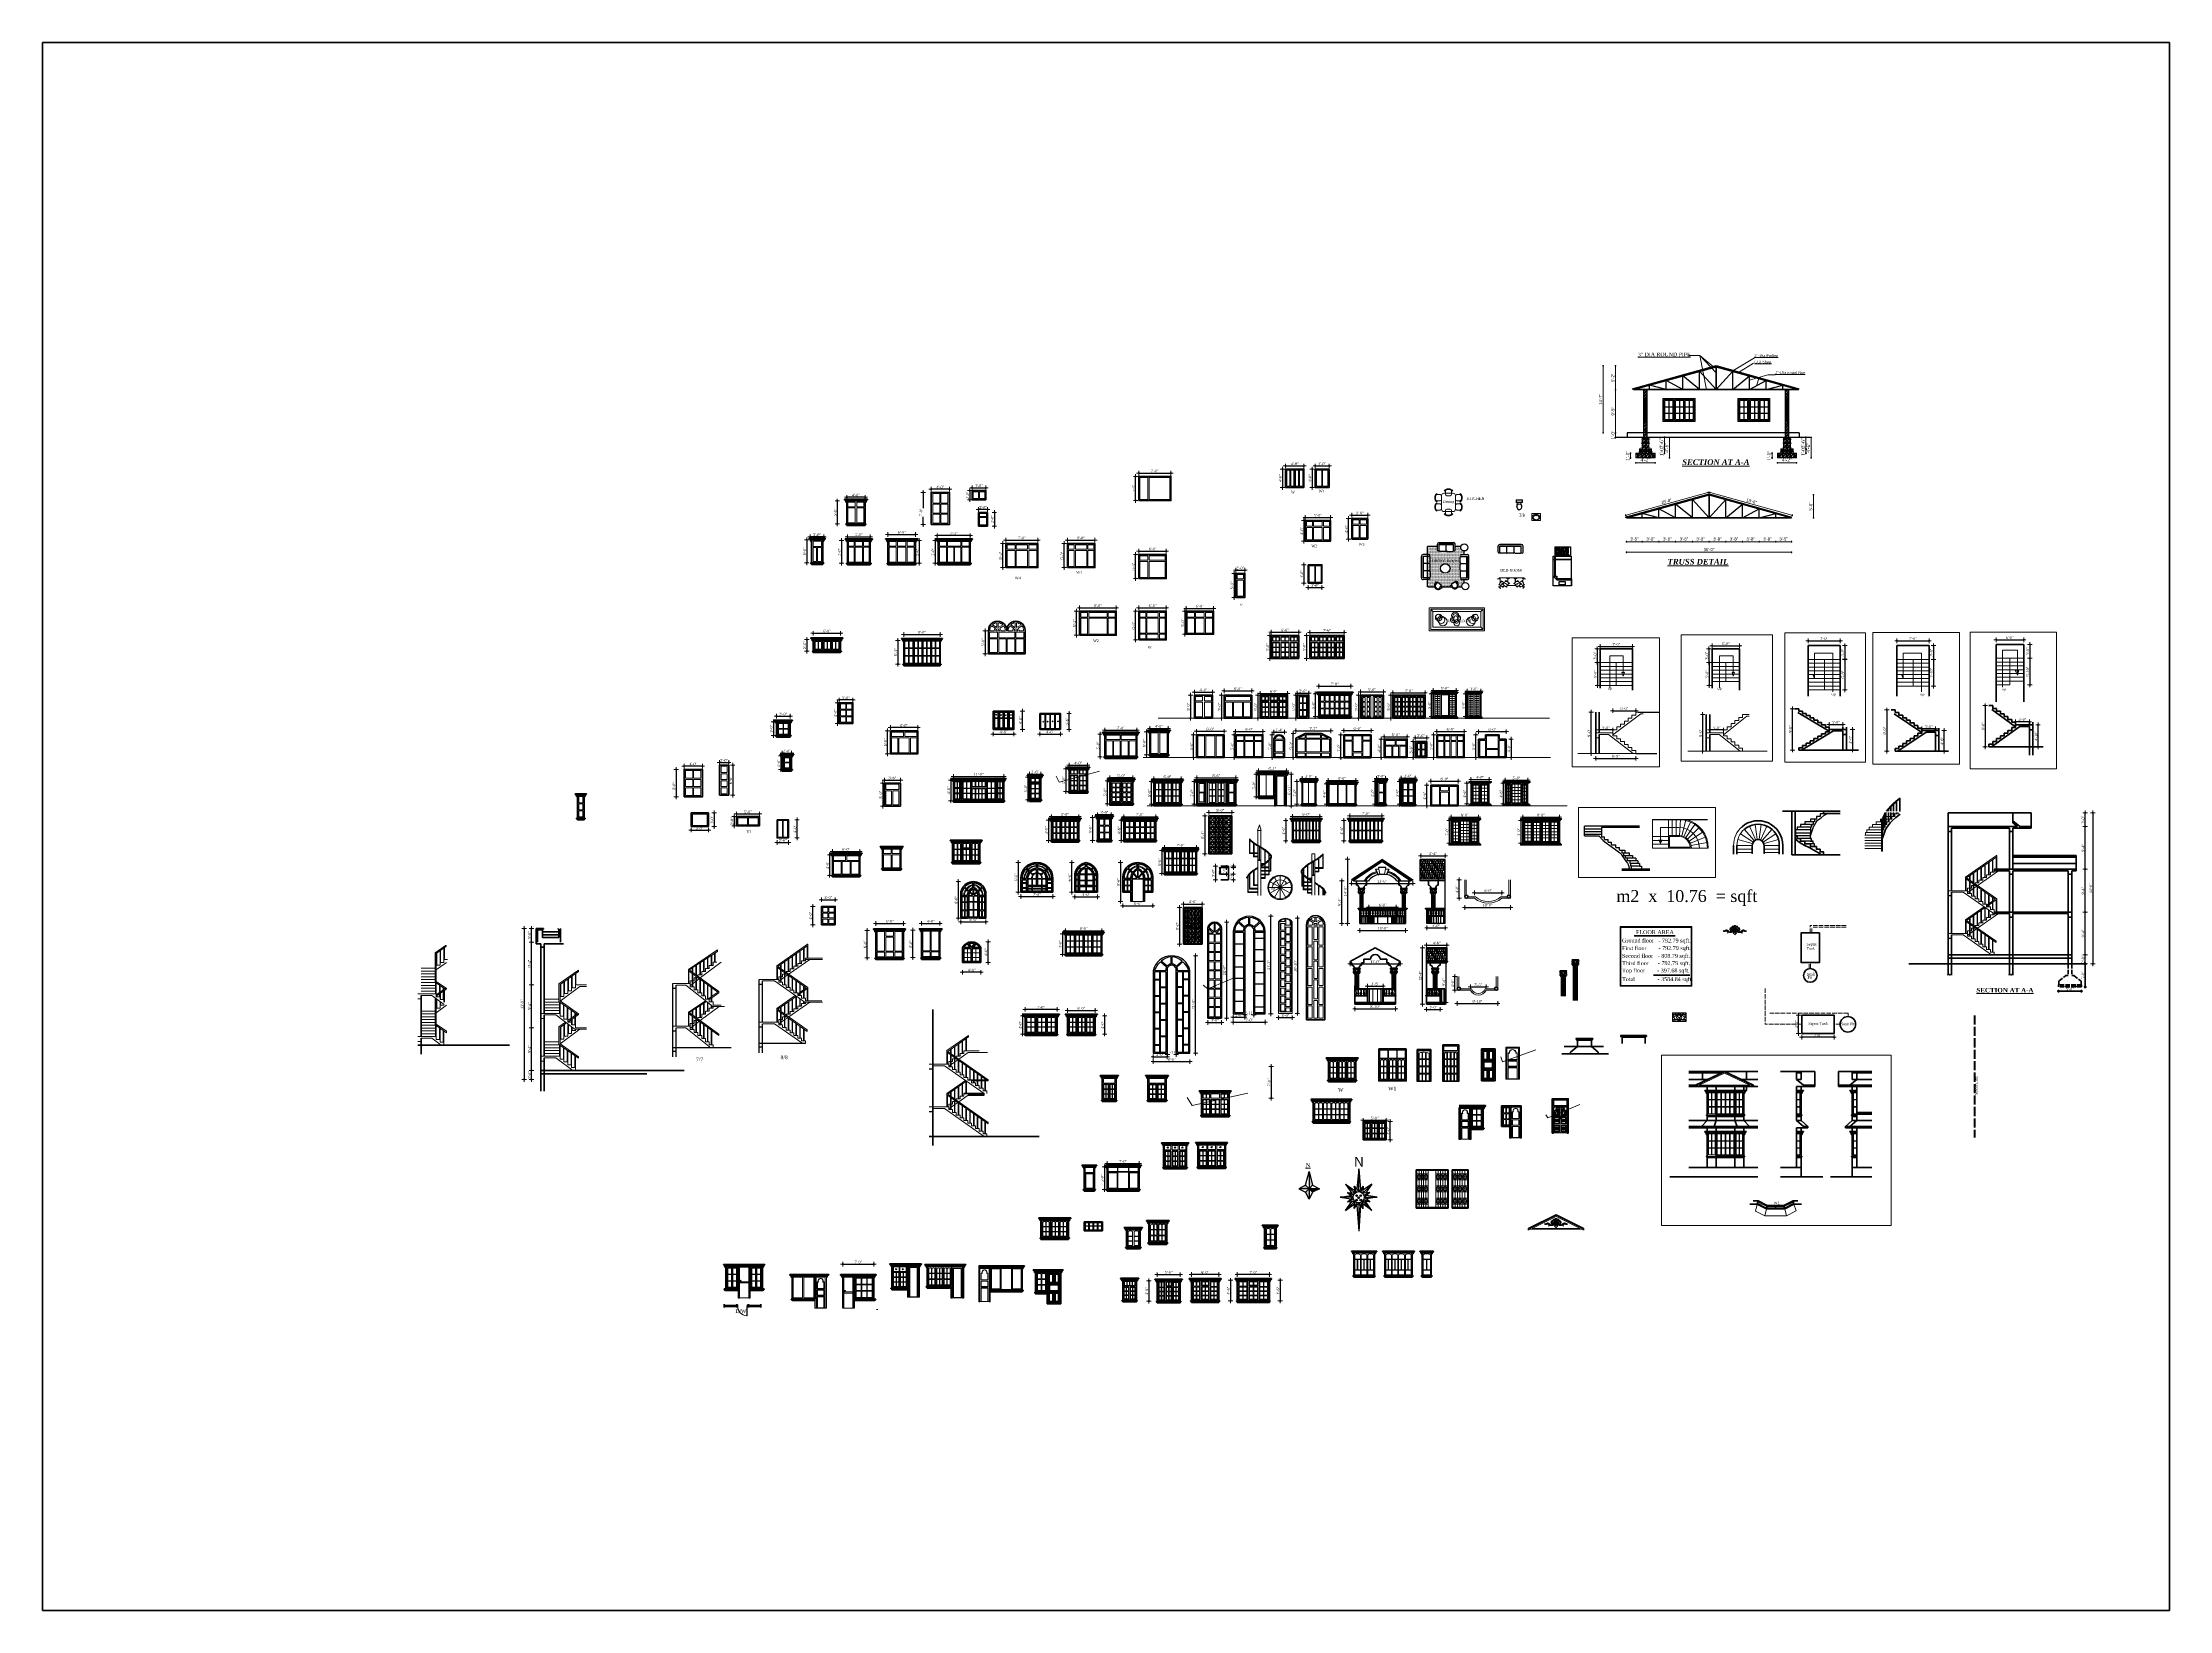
# Model space of a CAD drawing. Header units: inches. Extents: x 244 to 65245, y -2247 to 11745.
# Drawn here: x 59671 to 65245, y 7637 to 11745 of the extents above; entities that cross this region are included whole.
import ezdxf
from ezdxf.xclip import XClip

# ---------------------------------------------------------------- set-up
doc = ezdxf.new("R2010")
doc.units = ezdxf.units.IN
doc.header["$MEASUREMENT"] = 0
doc.header["$XCLIPFRAME"] = 0
doc.set_wipeout_variables(frame=1)
doc.linetypes.add('ACAD_ISO02W100', pattern=[15, 12, -3])
doc.linetypes.add('ACAD_ISO10W100', pattern=[18, 12, -3, 0, -3])
for name, color, linetype, lineweight in [('1WALL', 1, 'Continuous', 25), ('2CLINE', 40, 'ACAD_ISO10W100', 9), ('2dimension', 7, 'Continuous', 9), ('5Fixtures', 21, 'Continuous', 13), ('6ELEV', 2, 'Continuous', 25), ('column', 170, 'Continuous', 30), ('CORNICE', 150, 'Continuous', 9), ('DIMENSION', 115, 'Continuous', 15), ('DOOR & WIN', 11, 'Continuous', 25), ('DOOR ELEVATION', 21, 'Continuous', 15), ('DOOR NAD WINWOW PLAN', 3, 'Continuous', 13), ('DOOR PLAN', 241, 'Continuous', 13), ('dw', 140, 'Continuous', 18), ('ele-.45', 6, 'Continuous', 40), ('ELEVATION', 30, 'Continuous', 35), ('ELVN- 0.3', 6, 'Continuous', 30), ('FURNITURES & FIXTURES', 32, 'Continuous', 9), ('GL', 26, 'Continuous', 60), ('HACTH', 8, 'Continuous', 13), ('hatch', 12, 'Continuous', 9), ('Location', 8, 'Continuous', 13), ('OPEN', 145, 'Continuous', 9), ('others', 50, 'Continuous', 15), ('RAILING', 213, 'Continuous', 9), ('railing1', 161, 'Continuous', 13), ('stair', 6, 'Continuous', 20), ('TEXT', 5, 'Continuous', 20), ('TIE BEAM FOUNDATION', 252, 'Continuous', 30), ('TOILET-LAY-OUT', 4, 'Continuous', 90), ('WALL', 32, 'Continuous', 50), ('WINDOW', 5, 'Continuous', 18), ('WINDOW ELEV', 6, 'Continuous', 18), ('WINDOW ELEVATION', 5, 'Continuous', 18), ('WINDOW FRAME', 3, 'Continuous', 15), ('WINDOW FRAME PLAN', 3, 'Continuous', 15)]:
    doc.layers.add(name, color=color, linetype=linetype, lineweight=lineweight)
for name, color, linetype in [('d-w', 2, 'Continuous'), ('DIM', 7, 'Continuous'), ('Furniture', 32, 'Continuous'), ('pillar', 1, 'Continuous'), ('Z', 214, 'Continuous')]:
    doc.layers.add(name, color=color, linetype=linetype)
doc.styles.add('7 INCH', font='times.ttf', dxfattribs={"height": 7})
doc.styles.add('7_INCH0', font='times.ttf', dxfattribs={"height": 7})
doc.styles.add('NAVARAJ', font='times.ttf', dxfattribs={"height": 9})
doc.dimstyles.new('7 INCH', dxfattribs={"dimscale": 0, "dimtxt": 7, "dimasz": 1, "dimexe": 2, "dimexo": 9, "dimgap": 2, "dimtad": 1, "dimdec": 0, "dimzin": 3, "dimdsep": 46, "dimlunit": 4, "dimtxsty": '7 INCH', "dimblk": 'DIM', "dimcen": 3, "dimdle": 3, "dimse1": 1, "dimse2": 1, "dimclrd": 256, "dimclre": 256, "dimclrt": 7, "dimadec": 1, "dimazin": 2, "dimtfac": 1, "dimtdec": 0, "dimtix": 1, "dimtofl": 0, "dimtmove": 2, "dimatfit": 3, "dimldrblk": 'DIM', "dimfxl": 2, "dimfrac": 2, "dimtolj": 2, "dimtzin": 0, "dimarcsym": 0})
doc.dimstyles.new('Copy of S8', dxfattribs={"dimtxt": 8, "dimasz": 1.25, "dimexe": 6, "dimexo": 18, "dimgap": 3, "dimtad": 1, "dimdec": 0, "dimzin": 3, "dimdsep": 46, "dimlunit": 4, "dimtxsty": 'Standard', "dimblk": 'dot 2', "dimcen": 0.09375, "dimse1": 1, "dimse2": 1, "dimclrd": 5, "dimclre": 1, "dimclrt": 7, "dimadec": 0, "dimazin": 0, "dimtfac": 0.75, "dimtdec": 0, "dimtix": 1, "dimtmove": 1, "dimatfit": 3, "dimldrblk": 'DOT', "dimfxl": 1, "dimtolj": 1, "dimtzin": 0, "dimlwd": 9, "dimlwe": 9, "dimarcsym": 0})
doc.dimstyles.get("Standard").update_dxf_attribs({"dimtxt": 7, "dimasz": 0.18, "dimexe": 0.18, "dimexo": 0.0625, "dimgap": 0.09, "dimtad": 0, "dimdec": 3, "dimzin": 0, "dimdsep": 46, "dimlunit": 4, "dimtxsty": 'Standard', "dimcen": 0.09, "dimse1": 1, "dimse2": 1, "dimclrd": 3, "dimclre": 3, "dimclrt": 3, "dimadec": 0, "dimazin": 0, "dimtfac": 1, "dimtdec": 3, "dimtofl": 0, "dimtmove": 0, "dimatfit": 3, "dimfxl": 1, "dimtolj": 1, "dimtzin": 0, "dimarcsym": 0})
pattern_1 = [(228.0128, (-71767.8847, 19575.8869), (-79.9999823216, -90.000013416), [1.34536, -133.19088]), (184.9697, (-71768.78473, 19574.8869), (120.0000105152, 9.9999130701), [2.30868, -228.55925]), (132.5104, (-71771.08473, 19574.6869), (99.9999071835, -110.0000867387), [1.62788, -161.16032]), (267.2737, (-71774.98473, 19572.1869), (9.9999601773, 200.0000029497), [2.10238, -208.13558]), (292.8337, (-71775.08473, 19570.0869), (-50.0000990544, 119.9999641178), [2.06155, -204.09373]), (357.2737, (-71774.28473, 19568.1869), (-200.0000029497, 9.9999601773), [2.10238, -208.13558]), (37.6942, (-71772.18473, 19568.0869), (-130.0000734562, -99.9999040516), [2.78029, -275.24849]), (72.2553, (-71769.98473, 19569.7869), (70.0001076271, 219.9999623124), [2.62488, -259.86321]), (121.4296, (-71769.18473, 19572.2869), (-80.0000823418, 129.999950365), [2.1095, -208.84073]), (175.2364, (-71770.2847, 19574.0869), (110.000009463, -9.9999153266), [2.40832, -118.00763]), (222.3974, (-71772.68473, 19574.2869), (-120.0000735107, -109.99992082014), [3.11448, -308.33375]), (138.8141, (-71765.0847, 19572.0869), (-70.000029468, 59.9999731334), [1.06301, -105.23844]), (171.4692, (-71765.88473, 19572.7869), (129.9999828482, -20.0000791004), [2.02237, -200.21511]), (225, (-71767.885, 19573.087), (-2e-15, -10.0000031), [1.41421, -12.72792]), (203.1986, (-71768.5847, 19574.2869), (49.999997307, 20.000013253), [0.76158, -75.39615]), (291.8014, (-71769.2847, 19573.987), (-9.999999105, 30.00000273), [1.07703, -52.77462]), (30.9638, (-71768.8847, 19572.9869), (29.999980223, 20.000024835), [1.74929, -56.56023]), (161.5651, (-71767.3847, 19573.887), (20.000004346, -9.99998403), [1.26491, -30.35787]), (16.3895, (-71775.08473, 19573.9869), (100.0000219841, 29.9999270982), [1.772, -175.42845]), (70.3462, (-71773.38473, 19574.4869), (-39.9999524737, -110.000021356), [1.48661, -147.17408]), (293.1986, (-71767.3847, 19575.8869), (-20.000013253, 49.999997307), [1.52315, -74.63458]), (343.6105, (-71766.78473, 19574.4869), (-100.0000219841, 29.9999270982), [1.772, -175.42845]), (339.444, (-71775.0847, 19567.7869), (-50.000018445, 19.999959964), [1.7088, -83.73124]), (294.7751, (-71773.4847, 19567.1869), (-49.9999218925, 110.0000342184), [1.43178, -141.74643]), (66.8014, (-71767.2847, 19565.8869), (20.000013253, 49.999997307), [1.52315, -74.63458]), (17.354, (-71766.68473, 19567.2869), (-130.000020191, -39.9999450226), [1.67631, -165.95424]), (69.444, (-71772.1847, 19565.8869), (-19.999959964, -50.000018445), [0.8544, -84.58564]), (101.3099, (-71767.8847, 19565.887), (-9.999976322, 40.000007522), [0.5099, -50.48029]), (165.9638, (-71767.9847, 19566.387), (30.00000546, -9.999980574), [2.06155, -39.1695]), (186.009, (-71769.98473, 19566.8869), (99.999997509, 9.9999931748), [1.9105, -189.13923]), (303.6901, (-71768.8847, 19572.087), (-10.000013345, 19.99999558), [1.44222, -34.61329]), (353.1572, (-71768.08473, 19570.8869), (169.9999936548, -20.0000799792), [2.51794, -249.27563]), (60.9454, (-71765.5847, 19570.5869), (-40.000000272, -70.000003846), [1.02956, -101.92674]), (90, (-71765.085, 19571.487), (-10, 10), [0.6, -9.4]), (120.2564, (-71770.1847, 19567.1869), (39.999948868, -70.0000245585), [1.38924, -137.5352]), (48.0128, (-71770.8847, 19568.3869), (79.9999823216, 90.000013416), [2.69072, -131.84552]), (0, (-71769.085, 19570.387), (10, 10), [2.6, -7.4]), (325.3048, (-71766.48473, 19570.3869), (-99.99994259, 70.000086096), [1.58114, -156.53274]), (254.0546, (-71765.1847, 19569.4869), (-9.999998893, -40.000001267), [1.45602, -71.34508]), (207.646, (-71765.58473, 19568.0869), (-189.9999580718, -100.0000771317), [2.37065, -234.69474]), (175.4261, (-71767.68473, 19566.9869), (-130.0000055831, 9.9999480116), [2.50799, -248.29074])]

# ---------------------------------------------------------------- blocks, each defined once
blk = doc.blocks.new('DIM')
at = {"layer": 'DIMENSION'}
h = blk.add_hatch(color=256, dxfattribs=at)
h.paths.add_polyline_path([(0, 1.3), (0, 0), (1.3, 0, 0.414214)])
h.paths.add_polyline_path([(1.3, 0), (0, 0), (0, -1.3, 0.414214)])
h.paths.add_polyline_path([(0, 0), (-1.3, 0, 0.414214), (0, -1.3)])
h.paths.add_polyline_path([(0, 1.3, 0.414214), (-1.3, 0), (0, 0)])
for p, q in [((-6, 0), (6, 0)), ((0, 6), (0, -6))]:
    blk.add_line(p, q, dxfattribs=at)
blk.add_circle((0, 0), 1.28, dxfattribs=at)
blk = doc.blocks.new('*D327')
at = {"layer": 'Defpoints', "color": 0, "lineweight": -2, "ltscale": 2, "transparency": 16777216}
for p in [(62857.6, 9828.1), (62930.8, 9836.8), (62930.8, 9828.1)]:
    blk.add_point(p, dxfattribs=at)
at = {"layer": 'DIMENSION', "lineweight": -2, "ltscale": 2, "transparency": 16777216}
blk.add_line((62858.6, 9836.8), (62929.8, 9836.8), dxfattribs=at)
at = {"layer": 'DIMENSION', "lineweight": -2, "ltscale": 2, "transparency": 16777216, "rotation": 180}
blk.add_blockref('DIM', (62857.6, 9836.8), dxfattribs=at)
at = {"layer": 'DIMENSION', "lineweight": -2, "ltscale": 2, "transparency": 16777216}
blk.add_blockref('DIM', (62930.8, 9836.8), dxfattribs=at)
at = {"layer": 'DIMENSION', "color": 7, "ltscale": 2, "transparency": 16777216, "insert": (62894.2, 9842.4), "char_height": 7, "attachment_point": 5, "style": '7 INCH'}
blk.add_mtext('\\A2;6\'-1"', dxfattribs=at)
blk = doc.blocks.new('*D328')
at = {"layer": 'Defpoints', "color": 0, "lineweight": -2, "ltscale": 2, "transparency": 16777216}
for p in [(62857.6, 9828.1), (62851.6, 9768.6), (62857.6, 9768.6)]:
    blk.add_point(p, dxfattribs=at)
at = {"layer": 'DIMENSION', "lineweight": -2, "ltscale": 2, "transparency": 16777216}
blk.add_line((62851.6, 9827.1), (62851.6, 9769.6), dxfattribs=at)
for p, rotation in [((62851.6, 9828.1), 90), ((62851.6, 9768.6), 270)]:
    blk.add_blockref('DIM', p, dxfattribs=dict(at, rotation=rotation))
at = {"layer": 'DIMENSION', "color": 7, "ltscale": 2, "transparency": 16777216, "insert": (62846, 9798.4), "char_height": 7, "attachment_point": 5, "rotation": 90, "style": '7 INCH'}
blk.add_mtext('\\A2;5\'-0"', dxfattribs=at)
blk = doc.blocks.new('*D329')
at = {"layer": 'Defpoints', "color": 0, "lineweight": -2, "ltscale": 2, "transparency": 16777216}
for p in [(62930.8, 9828.1), (62930.8, 9744.8), (62943.3, 9744.8)]:
    blk.add_point(p, dxfattribs=at)
at = {"layer": 'DIMENSION', "lineweight": -2, "ltscale": 2, "transparency": 16777216}
blk.add_line((62943.3, 9827.1), (62943.3, 9745.8), dxfattribs=at)
for p, rotation in [((62943.3, 9828.1), 90), ((62943.3, 9744.8), 270)]:
    blk.add_blockref('DIM', p, dxfattribs=dict(at, rotation=rotation))
at = {"layer": 'DIMENSION', "color": 7, "ltscale": 2, "transparency": 16777216, "insert": (62937.8, 9786.5), "char_height": 7, "attachment_point": 5, "rotation": 90, "style": '7 INCH'}
blk.add_mtext('\\A2;6\'-11"', dxfattribs=at)
blk = doc.blocks.new('*D330')
at = {"layer": 'Defpoints', "color": 0, "lineweight": -2, "ltscale": 2, "transparency": 16777216}
for p in [(63040.6, 9802.7), (63035.7, 9749.2), (63040.6, 9749.2)]:
    blk.add_point(p, dxfattribs=at)
at = {"layer": 'DIMENSION', "lineweight": -2, "ltscale": 2, "transparency": 16777216}
blk.add_line((63035.7, 9801.7), (63035.7, 9750.2), dxfattribs=at)
for p, rotation in [((63035.7, 9802.7), 90), ((63035.7, 9749.2), 270)]:
    blk.add_blockref('DIM', p, dxfattribs=dict(at, rotation=rotation))
at = {"layer": 'DIMENSION', "color": 7, "ltscale": 2, "transparency": 16777216, "insert": (63030.2, 9776), "char_height": 7, "attachment_point": 5, "rotation": 90, "style": '7 INCH'}
blk.add_mtext('\\A2;4\'-6"', dxfattribs=at)
blk = doc.blocks.new('*D331')
at = {"layer": 'Defpoints', "color": 0, "lineweight": -2, "ltscale": 2, "transparency": 16777216}
for p in [(63112.6, 9811.3), (63040.6, 9803.2), (63112.6, 9803.2)]:
    blk.add_point(p, dxfattribs=at)
at = {"layer": 'DIMENSION', "lineweight": -2, "ltscale": 2, "transparency": 16777216}
blk.add_line((63041.6, 9811.3), (63111.6, 9811.3), dxfattribs=at)
at = {"layer": 'DIMENSION', "lineweight": -2, "ltscale": 2, "transparency": 16777216, "rotation": 180}
blk.add_blockref('DIM', (63040.6, 9811.3), dxfattribs=at)
at = {"layer": 'DIMENSION', "lineweight": -2, "ltscale": 2, "transparency": 16777216}
blk.add_blockref('DIM', (63112.6, 9811.3), dxfattribs=at)
at = {"layer": 'DIMENSION', "color": 7, "ltscale": 2, "transparency": 16777216, "insert": (63076.6, 9816.8), "char_height": 7, "attachment_point": 5, "style": '7 INCH'}
blk.add_mtext('\\A2;6\'-0"', dxfattribs=at)
blk = doc.blocks.new('*D332')
at = {"layer": 'Defpoints', "color": 0, "lineweight": -2, "ltscale": 2, "transparency": 16777216}
for p in [(63267.9, 9817.9), (63231.9, 9809.2), (63267.9, 9809.2)]:
    blk.add_point(p, dxfattribs=at)
at = {"layer": 'DIMENSION', "lineweight": -2, "ltscale": 2, "transparency": 16777216}
blk.add_line((63232.9, 9817.9), (63266.9, 9817.9), dxfattribs=at)
at = {"layer": 'DIMENSION', "lineweight": -2, "ltscale": 2, "transparency": 16777216, "rotation": 180}
blk.add_blockref('DIM', (63231.9, 9817.9), dxfattribs=at)
at = {"layer": 'DIMENSION', "lineweight": -2, "ltscale": 2, "transparency": 16777216}
blk.add_blockref('DIM', (63267.9, 9817.9), dxfattribs=at)
at = {"layer": 'DIMENSION', "color": 7, "ltscale": 2, "transparency": 16777216, "insert": (63249.9, 9823.5), "char_height": 7, "attachment_point": 5, "style": '7 INCH'}
blk.add_mtext('\\A2;3\'-0"', dxfattribs=at)
blk = doc.blocks.new('*D333')
at = {"layer": 'Defpoints', "color": 0, "lineweight": -2, "ltscale": 2, "transparency": 16777216}
for p in [(63231.9, 9809.2), (63227, 9749.2), (63231.9, 9749.2)]:
    blk.add_point(p, dxfattribs=at)
at = {"layer": 'DIMENSION', "lineweight": -2, "ltscale": 2, "transparency": 16777216}
blk.add_line((63227, 9808.2), (63227, 9750.2), dxfattribs=at)
for p, rotation in [((63227, 9809.2), 90), ((63227, 9749.2), 270)]:
    blk.add_blockref('DIM', p, dxfattribs=dict(at, rotation=rotation))
at = {"layer": 'DIMENSION', "color": 7, "ltscale": 2, "transparency": 16777216, "insert": (63221.4, 9779.2), "char_height": 7, "attachment_point": 5, "rotation": 90, "style": '7 INCH'}
blk.add_mtext('\\A2;5\'-0"', dxfattribs=at)
blk = doc.blocks.new('*D334')
at = {"layer": 'Defpoints', "color": 0, "lineweight": -2, "ltscale": 2, "transparency": 16777216}
for p in [(63166.9, 9809.2), (63162.6, 9749.2), (63166.9, 9749.2)]:
    blk.add_point(p, dxfattribs=at)
at = {"layer": 'DIMENSION', "lineweight": -2, "ltscale": 2, "transparency": 16777216}
blk.add_line((63162.6, 9808.2), (63162.6, 9750.2), dxfattribs=at)
for p, rotation in [((63162.6, 9809.2), 90), ((63162.6, 9749.2), 270)]:
    blk.add_blockref('DIM', p, dxfattribs=dict(at, rotation=rotation))
at = {"layer": 'DIMENSION', "color": 7, "ltscale": 2, "transparency": 16777216, "insert": (63157, 9779.2), "char_height": 7, "attachment_point": 5, "rotation": 90, "style": '7 INCH'}
blk.add_mtext('\\A2;5\'-0"', dxfattribs=at)
blk = doc.blocks.new('*D335')
at = {"layer": 'Defpoints', "color": 0, "lineweight": -2, "ltscale": 2, "transparency": 16777216}
for p in [(63190.9, 9816.6), (63166.9, 9809.2), (63190.9, 9809.2)]:
    blk.add_point(p, dxfattribs=at)
at = {"layer": 'DIMENSION', "lineweight": -2, "ltscale": 2, "transparency": 16777216}
blk.add_line((63167.9, 9816.6), (63189.9, 9816.6), dxfattribs=at)
at = {"layer": 'DIMENSION', "lineweight": -2, "ltscale": 2, "transparency": 16777216, "rotation": 180}
blk.add_blockref('DIM', (63166.9, 9816.6), dxfattribs=at)
at = {"layer": 'DIMENSION', "lineweight": -2, "ltscale": 2, "transparency": 16777216}
blk.add_blockref('DIM', (63190.9, 9816.6), dxfattribs=at)
at = {"layer": 'DIMENSION', "color": 7, "ltscale": 2, "transparency": 16777216, "insert": (63178.9, 9822.2), "char_height": 7, "attachment_point": 5, "style": '7 INCH'}
blk.add_mtext('\\A2;2\'-0"', dxfattribs=at)
blk = doc.blocks.new('*D336')
at = {"layer": 'Defpoints', "color": 0, "lineweight": -2, "ltscale": 2, "transparency": 16777216}
for p in [(62971.7, 9809.2), (62958.4, 9749.2), (62972.2, 9749.2)]:
    blk.add_point(p, dxfattribs=at)
at = {"layer": 'DIMENSION', "lineweight": -2, "ltscale": 2, "transparency": 16777216}
blk.add_line((62958.4, 9808.2), (62958.4, 9750.2), dxfattribs=at)
for p, rotation in [((62958.4, 9809.2), 90), ((62958.4, 9749.2), 270)]:
    blk.add_blockref('DIM', p, dxfattribs=dict(at, rotation=rotation))
at = {"layer": 'DIMENSION', "color": 7, "ltscale": 2, "transparency": 16777216, "insert": (62952.8, 9779.2), "char_height": 7, "attachment_point": 5, "rotation": 90, "style": '7 INCH'}
blk.add_mtext('\\A2;5\'-0"', dxfattribs=at)
blk = doc.blocks.new('*D294')
at = {"layer": 'Defpoints', "color": 0, "lineweight": -2, "ltscale": 2, "transparency": 16777216}
for p in [(62696.2, 9809.2), (62689, 9749.2), (62696.2, 9749.2)]:
    blk.add_point(p, dxfattribs=at)
at = {"layer": 'DIMENSION', "lineweight": -2, "ltscale": 2, "transparency": 16777216}
blk.add_line((62689, 9808.2), (62689, 9750.2), dxfattribs=at)
for p, rotation in [((62689, 9809.2), 90), ((62689, 9749.2), 270)]:
    blk.add_blockref('DIM', p, dxfattribs=dict(at, rotation=rotation))
at = {"layer": 'DIMENSION', "color": 7, "ltscale": 2, "transparency": 16777216, "insert": (62683.5, 9779.2), "char_height": 7, "attachment_point": 5, "rotation": 90, "style": '7 INCH'}
blk.add_mtext('\\A2;5\'-0"', dxfattribs=at)
blk = doc.blocks.new('*D295')
at = {"layer": 'Defpoints', "color": 0, "lineweight": -2, "ltscale": 2, "transparency": 16777216}
for p in [(62798.2, 9818.4), (62696.2, 9809.2), (62798.2, 9809.2)]:
    blk.add_point(p, dxfattribs=at)
at = {"layer": 'DIMENSION', "lineweight": -2, "ltscale": 2, "transparency": 16777216}
blk.add_line((62697.2, 9818.4), (62797.2, 9818.4), dxfattribs=at)
at = {"layer": 'DIMENSION', "lineweight": -2, "ltscale": 2, "transparency": 16777216, "rotation": 180}
blk.add_blockref('DIM', (62696.2, 9818.4), dxfattribs=at)
at = {"layer": 'DIMENSION', "lineweight": -2, "ltscale": 2, "transparency": 16777216}
blk.add_blockref('DIM', (62798.2, 9818.4), dxfattribs=at)
at = {"layer": 'DIMENSION', "color": 7, "ltscale": 2, "transparency": 16777216, "insert": (62747.2, 9824), "char_height": 7, "attachment_point": 5, "style": '7 INCH'}
blk.add_mtext('\\A2;8\'-6"', dxfattribs=at)
blk = doc.blocks.new('*D296')
at = {"layer": 'Defpoints', "color": 0, "lineweight": -2, "ltscale": 2, "transparency": 16777216}
for p in [(62928.2, 9451.1), (62928.2, 9201.6), (62959.5, 9201.6)]:
    blk.add_point(p, dxfattribs=at)
at = {"layer": 'DIMENSION', "lineweight": -2, "ltscale": 2, "transparency": 16777216}
blk.add_line((62959.5, 9450.1), (62959.5, 9202.6), dxfattribs=at)
for p, rotation in [((62959.5, 9451.1), 90), ((62959.5, 9201.6), 270)]:
    blk.add_blockref('DIM', p, dxfattribs=dict(at, rotation=rotation))
at = {"layer": 'DIMENSION', "color": 7, "ltscale": 2, "transparency": 16777216, "insert": (62953.9, 9326.3), "char_height": 7, "attachment_point": 5, "rotation": 90, "style": '7 INCH'}
blk.add_mtext('\\A2;20\'-10"', dxfattribs=at)
blk = doc.blocks.new('*D297')
at = {"layer": 'Defpoints', "color": 0, "lineweight": -2, "ltscale": 2, "transparency": 16777216}
for p in [(62910.2, 9201.2), (62946.2, 9201.6), (62946.2, 9190.4)]:
    blk.add_point(p, dxfattribs=at)
at = {"layer": 'DIMENSION', "lineweight": -2, "ltscale": 2, "transparency": 16777216}
blk.add_line((62911.2, 9190.4), (62945.2, 9190.4), dxfattribs=at)
at = {"layer": 'DIMENSION', "lineweight": -2, "ltscale": 2, "transparency": 16777216, "rotation": 180}
blk.add_blockref('DIM', (62910.2, 9190.4), dxfattribs=at)
at = {"layer": 'DIMENSION', "lineweight": -2, "ltscale": 2, "transparency": 16777216}
blk.add_blockref('DIM', (62946.2, 9190.4), dxfattribs=at)
at = {"layer": 'DIMENSION', "color": 7, "ltscale": 2, "transparency": 16777216, "insert": (62928.2, 9195.9), "char_height": 7, "attachment_point": 5, "style": '7 INCH'}
blk.add_mtext('\\A2;3\'-0"', dxfattribs=at)
blk = doc.blocks.new('*D298')
at = {"layer": 'Defpoints', "color": 0, "lineweight": -2, "ltscale": 2, "transparency": 16777216}
for p in [(63007.7, 9817), (62971.7, 9809.2), (63007.7, 9809.2)]:
    blk.add_point(p, dxfattribs=at)
at = {"layer": 'DIMENSION', "lineweight": -2, "ltscale": 2, "transparency": 16777216}
blk.add_line((62972.7, 9817), (63006.7, 9817), dxfattribs=at)
at = {"layer": 'DIMENSION', "lineweight": -2, "ltscale": 2, "transparency": 16777216, "rotation": 180}
blk.add_blockref('DIM', (62971.7, 9817), dxfattribs=at)
at = {"layer": 'DIMENSION', "lineweight": -2, "ltscale": 2, "transparency": 16777216}
blk.add_blockref('DIM', (63007.7, 9817), dxfattribs=at)
at = {"layer": 'DIMENSION', "color": 7, "ltscale": 2, "transparency": 16777216, "insert": (62989.7, 9822.6), "char_height": 7, "attachment_point": 5, "style": '7 INCH'}
blk.add_mtext('\\A2;3\'-0"', dxfattribs=at)
blk = doc.blocks.new('*D299')
at = {"layer": 'Defpoints', "color": 0, "lineweight": -2, "ltscale": 2, "transparency": 16777216}
for p in [(62687.1, 9931.6), (62695.4, 9931.6), (62695.4, 9871.6)]:
    blk.add_point(p, dxfattribs=at)
at = {"layer": 'DIMENSION', "lineweight": -2, "ltscale": 2, "transparency": 16777216}
blk.add_line((62687.1, 9872.6), (62687.1, 9930.6), dxfattribs=at)
for p, rotation in [((62687.1, 9931.6), 90), ((62687.1, 9871.6), 270)]:
    blk.add_blockref('DIM', p, dxfattribs=dict(at, rotation=rotation))
at = {"layer": 'DIMENSION', "color": 7, "ltscale": 2, "transparency": 16777216, "insert": (62681.5, 9901.6), "char_height": 7, "attachment_point": 5, "rotation": 90, "style": '7 INCH'}
blk.add_mtext('\\A2;5\'-0"', dxfattribs=at)
blk = doc.blocks.new('*D300')
at = {"layer": 'Defpoints', "color": 0, "lineweight": -2, "ltscale": 2, "transparency": 16777216}
for p in [(62695.4, 9931.6), (62767.4, 9940.5), (62767.4, 9931.6)]:
    blk.add_point(p, dxfattribs=at)
at = {"layer": 'DIMENSION', "lineweight": -2, "ltscale": 2, "transparency": 16777216}
blk.add_line((62696.4, 9940.5), (62766.4, 9940.5), dxfattribs=at)
at = {"layer": 'DIMENSION', "lineweight": -2, "ltscale": 2, "transparency": 16777216, "rotation": 180}
blk.add_blockref('DIM', (62695.4, 9940.5), dxfattribs=at)
at = {"layer": 'DIMENSION', "lineweight": -2, "ltscale": 2, "transparency": 16777216}
blk.add_blockref('DIM', (62767.4, 9940.5), dxfattribs=at)
at = {"layer": 'DIMENSION', "color": 7, "ltscale": 2, "transparency": 16777216, "insert": (62731.4, 9946.1), "char_height": 7, "attachment_point": 5, "style": '7 INCH'}
blk.add_mtext('\\A2;6\'-0"', dxfattribs=at)
blk = doc.blocks.new('*D301')
at = {"layer": 'Defpoints', "color": 0, "lineweight": -2, "ltscale": 2, "transparency": 16777216}
for p in [(62797.4, 9931.6), (62793.7, 9871.6), (62797.4, 9871.6)]:
    blk.add_point(p, dxfattribs=at)
at = {"layer": 'DIMENSION', "lineweight": -2, "ltscale": 2, "transparency": 16777216}
blk.add_line((62793.7, 9930.6), (62793.7, 9872.6), dxfattribs=at)
for p, rotation in [((62793.7, 9931.6), 90), ((62793.7, 9871.6), 270)]:
    blk.add_blockref('DIM', p, dxfattribs=dict(at, rotation=rotation))
at = {"layer": 'DIMENSION', "color": 7, "ltscale": 2, "transparency": 16777216, "insert": (62788.1, 9901.6), "char_height": 7, "attachment_point": 5, "rotation": 90, "style": '7 INCH'}
blk.add_mtext('\\A2;5\'-0"', dxfattribs=at)
blk = doc.blocks.new('*D302')
at = {"layer": 'Defpoints', "color": 0, "lineweight": -2, "ltscale": 2, "transparency": 16777216}
for p in [(62797.4, 9931.6), (62869.4, 9940.1), (62869.4, 9931.6)]:
    blk.add_point(p, dxfattribs=at)
at = {"layer": 'DIMENSION', "lineweight": -2, "ltscale": 2, "transparency": 16777216}
blk.add_line((62798.4, 9940.1), (62868.4, 9940.1), dxfattribs=at)
at = {"layer": 'DIMENSION', "lineweight": -2, "ltscale": 2, "transparency": 16777216, "rotation": 180}
blk.add_blockref('DIM', (62797.4, 9940.1), dxfattribs=at)
at = {"layer": 'DIMENSION', "lineweight": -2, "ltscale": 2, "transparency": 16777216}
blk.add_blockref('DIM', (62869.4, 9940.1), dxfattribs=at)
at = {"layer": 'DIMENSION', "color": 7, "ltscale": 2, "transparency": 16777216, "insert": (62833.4, 9945.6), "char_height": 7, "attachment_point": 5, "style": '7 INCH'}
blk.add_mtext('\\A2;6\'-0"', dxfattribs=at)
blk = doc.blocks.new('*D303')
at = {"layer": 'Defpoints', "color": 0, "lineweight": -2, "ltscale": 2, "transparency": 16777216}
for p in [(62893.5, 9931.6), (62911.8, 9931.6), (62898, 9871.6)]:
    blk.add_point(p, dxfattribs=at)
at = {"layer": 'DIMENSION', "lineweight": -2, "ltscale": 2, "transparency": 16777216}
blk.add_line((62893.5, 9872.6), (62893.5, 9930.6), dxfattribs=at)
for p, rotation in [((62893.5, 9931.6), 90), ((62893.5, 9871.6), 270)]:
    blk.add_blockref('DIM', p, dxfattribs=dict(at, rotation=rotation))
at = {"layer": 'DIMENSION', "color": 7, "ltscale": 2, "transparency": 16777216, "insert": (62888, 9901.6), "char_height": 7, "attachment_point": 5, "rotation": 90, "style": '7 INCH'}
blk.add_mtext('\\A2;5\'-0"', dxfattribs=at)
blk = doc.blocks.new('*D304')
at = {"layer": 'Defpoints', "color": 0, "lineweight": -2, "ltscale": 2, "transparency": 16777216}
for p in [(62925.6, 9938.6), (62898, 9871.6), (62925.6, 9871.6)]:
    blk.add_point(p, dxfattribs=at)
at = {"layer": 'DIMENSION', "lineweight": -2, "ltscale": 2, "transparency": 16777216}
blk.add_line((62899, 9938.6), (62924.6, 9938.6), dxfattribs=at)
at = {"layer": 'DIMENSION', "lineweight": -2, "ltscale": 2, "transparency": 16777216, "rotation": 180}
blk.add_blockref('DIM', (62898, 9938.6), dxfattribs=at)
at = {"layer": 'DIMENSION', "lineweight": -2, "ltscale": 2, "transparency": 16777216}
blk.add_blockref('DIM', (62925.6, 9938.6), dxfattribs=at)
at = {"layer": 'DIMENSION', "color": 7, "ltscale": 2, "transparency": 16777216, "insert": (62911.8, 9944.1), "char_height": 7, "attachment_point": 5, "style": '7 INCH'}
blk.add_mtext('\\A2;2\'-4"', dxfattribs=at)
blk = doc.blocks.new('*D305')
at = {"layer": 'Defpoints', "color": 0, "lineweight": -2, "ltscale": 2, "transparency": 16777216}
for p in [(62955.8, 9922.6), (63047, 9941.9), (63047, 9922.6)]:
    blk.add_point(p, dxfattribs=at)
at = {"layer": 'DIMENSION', "lineweight": -2, "ltscale": 2, "transparency": 16777216}
blk.add_line((62956.8, 9941.9), (63046, 9941.9), dxfattribs=at)
at = {"layer": 'DIMENSION', "lineweight": -2, "ltscale": 2, "transparency": 16777216, "rotation": 180}
blk.add_blockref('DIM', (62955.8, 9941.9), dxfattribs=at)
at = {"layer": 'DIMENSION', "lineweight": -2, "ltscale": 2, "transparency": 16777216}
blk.add_blockref('DIM', (63047, 9941.9), dxfattribs=at)
at = {"layer": 'DIMENSION', "color": 7, "ltscale": 2, "transparency": 16777216, "insert": (63001.4, 9947.4), "char_height": 7, "attachment_point": 5, "style": '7 INCH'}
blk.add_mtext('\\A2;7\'-7"', dxfattribs=at)
blk = doc.blocks.new('*D306')
at = {"layer": 'Defpoints', "color": 0, "lineweight": -2, "ltscale": 2, "transparency": 16777216}
for p in [(62948.9, 9934.6), (62979.8, 9934.6), (62955.8, 9871.6)]:
    blk.add_point(p, dxfattribs=at)
at = {"layer": 'DIMENSION', "lineweight": -2, "ltscale": 2, "transparency": 16777216}
blk.add_line((62948.9, 9872.6), (62948.9, 9933.6), dxfattribs=at)
for p, rotation in [((62948.9, 9934.6), 90), ((62948.9, 9871.6), 270)]:
    blk.add_blockref('DIM', p, dxfattribs=dict(at, rotation=rotation))
at = {"layer": 'DIMENSION', "color": 7, "ltscale": 2, "transparency": 16777216, "insert": (62943.3, 9903.1), "char_height": 7, "attachment_point": 5, "rotation": 90, "style": '7 INCH'}
blk.add_mtext('\\A2;5\'-3"', dxfattribs=at)
blk = doc.blocks.new('*D307')
at = {"layer": 'Defpoints', "color": 0, "lineweight": -2, "ltscale": 2, "transparency": 16777216}
for p in [(63179.4, 9919.6), (63187.2, 9919.6), (63187.2, 9871.6)]:
    blk.add_point(p, dxfattribs=at)
at = {"layer": 'DIMENSION', "lineweight": -2, "ltscale": 2, "transparency": 16777216}
blk.add_line((63179.4, 9872.6), (63179.4, 9918.6), dxfattribs=at)
for p, rotation in [((63179.4, 9919.6), 90), ((63179.4, 9871.6), 270)]:
    blk.add_blockref('DIM', p, dxfattribs=dict(at, rotation=rotation))
at = {"layer": 'DIMENSION', "color": 7, "ltscale": 2, "transparency": 16777216, "insert": (63173.9, 9895.6), "char_height": 7, "attachment_point": 5, "rotation": 90, "style": '7 INCH'}
blk.add_mtext('\\A2;4\'-0"', dxfattribs=at)
blk = doc.blocks.new('*D308')
at = {"layer": 'Defpoints', "color": 0, "lineweight": -2, "ltscale": 2, "transparency": 16777216}
for p in [(63247.2, 9926.2), (63187.2, 9919.6), (63247.2, 9919.6)]:
    blk.add_point(p, dxfattribs=at)
at = {"layer": 'DIMENSION', "lineweight": -2, "ltscale": 2, "transparency": 16777216}
blk.add_line((63188.2, 9926.2), (63246.2, 9926.2), dxfattribs=at)
at = {"layer": 'DIMENSION', "lineweight": -2, "ltscale": 2, "transparency": 16777216, "rotation": 180}
blk.add_blockref('DIM', (63187.2, 9926.2), dxfattribs=at)
at = {"layer": 'DIMENSION', "lineweight": -2, "ltscale": 2, "transparency": 16777216}
blk.add_blockref('DIM', (63247.2, 9926.2), dxfattribs=at)
at = {"layer": 'DIMENSION', "color": 7, "ltscale": 2, "transparency": 16777216, "insert": (63217.2, 9931.7), "char_height": 7, "attachment_point": 5, "style": '7 INCH'}
blk.add_mtext('\\A2;5\'-0"', dxfattribs=at)
blk = doc.blocks.new('*D309')
at = {"layer": 'Defpoints', "color": 0, "lineweight": -2, "ltscale": 2, "transparency": 16777216}
for p in [(63298.7, 9923.2), (63268.7, 9913.6), (63298.7, 9913.6)]:
    blk.add_point(p, dxfattribs=at)
at = {"layer": 'DIMENSION', "lineweight": -2, "ltscale": 2, "transparency": 16777216}
blk.add_line((63269.7, 9923.2), (63297.7, 9923.2), dxfattribs=at)
at = {"layer": 'DIMENSION', "lineweight": -2, "ltscale": 2, "transparency": 16777216, "rotation": 180}
blk.add_blockref('DIM', (63268.7, 9923.2), dxfattribs=at)
at = {"layer": 'DIMENSION', "lineweight": -2, "ltscale": 2, "transparency": 16777216}
blk.add_blockref('DIM', (63298.7, 9923.2), dxfattribs=at)
at = {"layer": 'DIMENSION', "color": 7, "ltscale": 2, "transparency": 16777216, "insert": (63283.7, 9928.7), "char_height": 7, "attachment_point": 5, "style": '7 INCH'}
blk.add_mtext('\\A2;2\'-6"', dxfattribs=at)
blk = doc.blocks.new('*D310')
at = {"layer": 'Defpoints', "color": 0, "lineweight": -2, "ltscale": 2, "transparency": 16777216}
for p in [(63262.6, 9871.6), (63268.7, 9913.6), (63268.7, 9871.6)]:
    blk.add_point(p, dxfattribs=at)
at = {"layer": 'DIMENSION', "lineweight": -2, "ltscale": 2, "transparency": 16777216}
blk.add_line((63262.6, 9912.6), (63262.6, 9872.6), dxfattribs=at)
for p, rotation in [((63262.6, 9913.6), 90), ((63262.6, 9871.6), 270)]:
    blk.add_blockref('DIM', p, dxfattribs=dict(at, rotation=rotation))
at = {"layer": 'DIMENSION', "color": 7, "ltscale": 2, "transparency": 16777216, "insert": (63257, 9892.6), "char_height": 7, "attachment_point": 5, "rotation": 90, "style": '7 INCH'}
blk.add_mtext('\\A2;3\'-6"', dxfattribs=at)
blk = doc.blocks.new('*D311')
at = {"layer": 'Defpoints', "color": 0, "lineweight": -2, "ltscale": 2, "transparency": 16777216}
for p in [(63325, 9931.6), (63397, 9939.9), (63397, 9931.6)]:
    blk.add_point(p, dxfattribs=at)
at = {"layer": 'DIMENSION', "lineweight": -2, "ltscale": 2, "transparency": 16777216}
blk.add_line((63326, 9939.9), (63396, 9939.9), dxfattribs=at)
at = {"layer": 'DIMENSION', "lineweight": -2, "ltscale": 2, "transparency": 16777216, "rotation": 180}
blk.add_blockref('DIM', (63325, 9939.9), dxfattribs=at)
at = {"layer": 'DIMENSION', "lineweight": -2, "ltscale": 2, "transparency": 16777216}
blk.add_blockref('DIM', (63397, 9939.9), dxfattribs=at)
at = {"layer": 'DIMENSION', "color": 7, "ltscale": 2, "transparency": 16777216, "insert": (63361, 9945.4), "char_height": 7, "attachment_point": 5, "style": '7 INCH'}
blk.add_mtext('\\A2;6\'-0"', dxfattribs=at)
blk = doc.blocks.new('*D312')
at = {"layer": 'Defpoints', "color": 0, "lineweight": -2, "ltscale": 2, "transparency": 16777216}
for p in [(63325, 9931.6), (63316.7, 9871.6), (63325, 9871.6)]:
    blk.add_point(p, dxfattribs=at)
at = {"layer": 'DIMENSION', "lineweight": -2, "ltscale": 2, "transparency": 16777216}
blk.add_line((63316.7, 9930.6), (63316.7, 9872.6), dxfattribs=at)
for p, rotation in [((63316.7, 9931.6), 90), ((63316.7, 9871.6), 270)]:
    blk.add_blockref('DIM', p, dxfattribs=dict(at, rotation=rotation))
at = {"layer": 'DIMENSION', "color": 7, "ltscale": 2, "transparency": 16777216, "insert": (63311.1, 9901.6), "char_height": 7, "attachment_point": 5, "rotation": 90, "style": '7 INCH'}
blk.add_mtext('\\A2;5\'-0"', dxfattribs=at)
blk = doc.blocks.new('*D313')
at = {"layer": 'Defpoints', "color": 0, "lineweight": -2, "ltscale": 2, "transparency": 16777216}
for p in [(63298.5, 9799.2), (63309, 9799.2), (63309, 9745.2)]:
    blk.add_point(p, dxfattribs=at)
at = {"layer": 'DIMENSION', "lineweight": -2, "ltscale": 2, "transparency": 16777216}
blk.add_line((63298.5, 9746.2), (63298.5, 9798.2), dxfattribs=at)
for p, rotation in [((63298.5, 9799.2), 90), ((63298.5, 9745.2), 270)]:
    blk.add_blockref('DIM', p, dxfattribs=dict(at, rotation=rotation))
at = {"layer": 'DIMENSION', "color": 7, "ltscale": 2, "transparency": 16777216, "insert": (63292.9, 9772.2), "char_height": 7, "attachment_point": 5, "rotation": 90, "style": '7 INCH'}
blk.add_mtext('\\A2;4\'-6"', dxfattribs=at)
blk = doc.blocks.new('*D314')
at = {"layer": 'Defpoints', "color": 0, "lineweight": -2, "ltscale": 2, "transparency": 16777216}
for p in [(63309, 9799.2), (63381, 9810), (63381, 9799.2)]:
    blk.add_point(p, dxfattribs=at)
at = {"layer": 'DIMENSION', "lineweight": -2, "ltscale": 2, "transparency": 16777216}
blk.add_line((63310, 9810), (63380, 9810), dxfattribs=at)
at = {"layer": 'DIMENSION', "lineweight": -2, "ltscale": 2, "transparency": 16777216, "rotation": 180}
blk.add_blockref('DIM', (63309, 9810), dxfattribs=at)
at = {"layer": 'DIMENSION', "lineweight": -2, "ltscale": 2, "transparency": 16777216}
blk.add_blockref('DIM', (63381, 9810), dxfattribs=at)
at = {"layer": 'DIMENSION', "color": 7, "ltscale": 2, "transparency": 16777216, "insert": (63345, 9815.6), "char_height": 7, "attachment_point": 5, "style": '7 INCH'}
blk.add_mtext('\\A2;6\'-0"', dxfattribs=at)
blk = doc.blocks.new('*D315')
at = {"layer": 'Defpoints', "color": 0, "lineweight": -2, "ltscale": 2, "transparency": 16777216}
for p in [(62689.5, 10035), (62679.2, 9975), (62689.5, 9975)]:
    blk.add_point(p, dxfattribs=at)
at = {"layer": 'DIMENSION', "lineweight": -2, "ltscale": 2, "transparency": 16777216}
blk.add_line((62679.2, 10034), (62679.2, 9976), dxfattribs=at)
for p, rotation in [((62679.2, 10035), 90), ((62679.2, 9975), 270)]:
    blk.add_blockref('DIM', p, dxfattribs=dict(at, rotation=rotation))
at = {"layer": 'DIMENSION', "color": 7, "ltscale": 2, "transparency": 16777216, "insert": (62673.7, 10005), "char_height": 7, "attachment_point": 5, "rotation": 90, "style": '7 INCH'}
blk.add_mtext('\\A2;5\'-0"', dxfattribs=at)
blk = doc.blocks.new('*D316')
at = {"layer": 'Defpoints', "color": 0, "lineweight": -2, "ltscale": 2, "transparency": 16777216}
for p in [(62689.5, 10035), (62737.5, 10043.4), (62737.5, 10035)]:
    blk.add_point(p, dxfattribs=at)
at = {"layer": 'DIMENSION', "lineweight": -2, "ltscale": 2, "transparency": 16777216}
blk.add_line((62690.5, 10043.4), (62736.5, 10043.4), dxfattribs=at)
at = {"layer": 'DIMENSION', "lineweight": -2, "ltscale": 2, "transparency": 16777216, "rotation": 180}
blk.add_blockref('DIM', (62689.5, 10043.4), dxfattribs=at)
at = {"layer": 'DIMENSION', "lineweight": -2, "ltscale": 2, "transparency": 16777216}
blk.add_blockref('DIM', (62737.5, 10043.4), dxfattribs=at)
at = {"layer": 'DIMENSION', "color": 7, "ltscale": 2, "transparency": 16777216, "insert": (62713.5, 10049), "char_height": 7, "attachment_point": 5, "style": '7 INCH'}
blk.add_mtext('\\A2;4\'-0"', dxfattribs=at)
blk = doc.blocks.new('*D317')
at = {"layer": 'Defpoints', "color": 0, "lineweight": -2, "ltscale": 2, "transparency": 16777216}
for p in [(62767.9, 10035), (62839.9, 10046.6), (62839.9, 10035)]:
    blk.add_point(p, dxfattribs=at)
at = {"layer": 'DIMENSION', "lineweight": -2, "ltscale": 2, "transparency": 16777216}
blk.add_line((62768.9, 10046.6), (62838.9, 10046.6), dxfattribs=at)
at = {"layer": 'DIMENSION', "lineweight": -2, "ltscale": 2, "transparency": 16777216, "rotation": 180}
blk.add_blockref('DIM', (62767.9, 10046.6), dxfattribs=at)
at = {"layer": 'DIMENSION', "lineweight": -2, "ltscale": 2, "transparency": 16777216}
blk.add_blockref('DIM', (62839.9, 10046.6), dxfattribs=at)
at = {"layer": 'DIMENSION', "color": 7, "ltscale": 2, "transparency": 16777216, "insert": (62803.9, 10052.1), "char_height": 7, "attachment_point": 5, "style": '7 INCH'}
blk.add_mtext('\\A2;6\'-0"', dxfattribs=at)
blk = doc.blocks.new('*D318')
at = {"layer": 'Defpoints', "color": 0, "lineweight": -2, "ltscale": 2, "transparency": 16777216}
for p in [(62767.9, 10035), (62760.6, 9975), (62767.9, 9975)]:
    blk.add_point(p, dxfattribs=at)
at = {"layer": 'DIMENSION', "lineweight": -2, "ltscale": 2, "transparency": 16777216}
blk.add_line((62760.6, 10034), (62760.6, 9976), dxfattribs=at)
for p, rotation in [((62760.6, 10035), 90), ((62760.6, 9975), 270)]:
    blk.add_blockref('DIM', p, dxfattribs=dict(at, rotation=rotation))
at = {"layer": 'DIMENSION', "color": 7, "ltscale": 2, "transparency": 16777216, "insert": (62755.1, 10005), "char_height": 7, "attachment_point": 5, "rotation": 90, "style": '7 INCH'}
blk.add_mtext('\\A2;5\'-0"', dxfattribs=at)
blk = doc.blocks.new('*D319')
at = {"layer": 'Defpoints', "color": 0, "lineweight": -2, "ltscale": 2, "transparency": 16777216}
for p in [(62862, 10035), (62856, 9975), (62862, 9975)]:
    blk.add_point(p, dxfattribs=at)
at = {"layer": 'DIMENSION', "lineweight": -2, "ltscale": 2, "transparency": 16777216}
blk.add_line((62856, 10034), (62856, 9976), dxfattribs=at)
for p, rotation in [((62856, 10035), 90), ((62856, 9975), 270)]:
    blk.add_blockref('DIM', p, dxfattribs=dict(at, rotation=rotation))
at = {"layer": 'DIMENSION', "color": 7, "ltscale": 2, "transparency": 16777216, "insert": (62850.4, 10005), "char_height": 7, "attachment_point": 5, "rotation": 90, "style": '7 INCH'}
blk.add_mtext('\\A2;5\'-0"', dxfattribs=at)
blk = doc.blocks.new('*D320')
at = {"layer": 'Defpoints', "color": 0, "lineweight": -2, "ltscale": 2, "transparency": 16777216}
for p in [(62862, 10035), (62934, 10039.7), (62934, 10035)]:
    blk.add_point(p, dxfattribs=at)
at = {"layer": 'DIMENSION', "lineweight": -2, "ltscale": 2, "transparency": 16777216}
blk.add_line((62863, 10039.7), (62933, 10039.7), dxfattribs=at)
at = {"layer": 'DIMENSION', "lineweight": -2, "ltscale": 2, "transparency": 16777216, "rotation": 180}
blk.add_blockref('DIM', (62862, 10039.7), dxfattribs=at)
at = {"layer": 'DIMENSION', "lineweight": -2, "ltscale": 2, "transparency": 16777216}
blk.add_blockref('DIM', (62934, 10039.7), dxfattribs=at)
at = {"layer": 'DIMENSION', "color": 7, "ltscale": 2, "transparency": 16777216, "insert": (62898, 10045.2), "char_height": 7, "attachment_point": 5, "style": '7 INCH'}
blk.add_mtext('\\A2;6\'-0"', dxfattribs=at)
blk = doc.blocks.new('*D321')
at = {"layer": 'Defpoints', "color": 0, "lineweight": -2, "ltscale": 2, "transparency": 16777216}
for p in [(62959.4, 10035), (62955.1, 9975), (62959.4, 9975)]:
    blk.add_point(p, dxfattribs=at)
at = {"layer": 'DIMENSION', "lineweight": -2, "ltscale": 2, "transparency": 16777216}
blk.add_line((62955.1, 10034), (62955.1, 9976), dxfattribs=at)
for p, rotation in [((62955.1, 10035), 90), ((62955.1, 9975), 270)]:
    blk.add_blockref('DIM', p, dxfattribs=dict(at, rotation=rotation))
at = {"layer": 'DIMENSION', "color": 7, "ltscale": 2, "transparency": 16777216, "insert": (62949.5, 10005), "char_height": 7, "attachment_point": 5, "rotation": 90, "style": '7 INCH'}
blk.add_mtext('\\A2;5\'-0"', dxfattribs=at)
blk = doc.blocks.new('*D322')
at = {"layer": 'Defpoints', "color": 0, "lineweight": -2, "ltscale": 2, "transparency": 16777216}
for p in [(62959.4, 10035), (62989.4, 10040.2), (62989.4, 10035)]:
    blk.add_point(p, dxfattribs=at)
at = {"layer": 'DIMENSION', "lineweight": -2, "ltscale": 2, "transparency": 16777216}
blk.add_line((62960.4, 10040.2), (62988.4, 10040.2), dxfattribs=at)
at = {"layer": 'DIMENSION', "lineweight": -2, "ltscale": 2, "transparency": 16777216, "rotation": 180}
blk.add_blockref('DIM', (62959.4, 10040.2), dxfattribs=at)
at = {"layer": 'DIMENSION', "lineweight": -2, "ltscale": 2, "transparency": 16777216}
blk.add_blockref('DIM', (62989.4, 10040.2), dxfattribs=at)
at = {"layer": 'DIMENSION', "color": 7, "ltscale": 2, "transparency": 16777216, "insert": (62974.4, 10045.8), "char_height": 7, "attachment_point": 5, "style": '7 INCH'}
blk.add_mtext('\\A2;2\'-6"', dxfattribs=at)
blk = doc.blocks.new('*D323')
at = {"layer": 'Defpoints', "color": 0, "lineweight": -2, "ltscale": 2, "transparency": 16777216}
for p in [(63125.3, 10035), (63185.3, 10043.7), (63185.3, 10035)]:
    blk.add_point(p, dxfattribs=at)
at = {"layer": 'DIMENSION', "lineweight": -2, "ltscale": 2, "transparency": 16777216}
blk.add_line((63126.3, 10043.7), (63184.3, 10043.7), dxfattribs=at)
at = {"layer": 'DIMENSION', "lineweight": -2, "ltscale": 2, "transparency": 16777216, "rotation": 180}
blk.add_blockref('DIM', (63125.3, 10043.7), dxfattribs=at)
at = {"layer": 'DIMENSION', "lineweight": -2, "ltscale": 2, "transparency": 16777216}
blk.add_blockref('DIM', (63185.3, 10043.7), dxfattribs=at)
at = {"layer": 'DIMENSION', "color": 7, "ltscale": 2, "transparency": 16777216, "insert": (63155.3, 10049.2), "char_height": 7, "attachment_point": 5, "style": '7 INCH'}
blk.add_mtext('\\A2;5\'-0"', dxfattribs=at)
blk = doc.blocks.new('*D324')
at = {"layer": 'Defpoints', "color": 0, "lineweight": -2, "ltscale": 2, "transparency": 16777216}
for p in [(63210.1, 10035), (63294.1, 10041.4), (63294.1, 10035)]:
    blk.add_point(p, dxfattribs=at)
at = {"layer": 'DIMENSION', "lineweight": -2, "ltscale": 2, "transparency": 16777216}
blk.add_line((63211.1, 10041.4), (63293.1, 10041.4), dxfattribs=at)
at = {"layer": 'DIMENSION', "lineweight": -2, "ltscale": 2, "transparency": 16777216, "rotation": 180}
blk.add_blockref('DIM', (63210.1, 10041.4), dxfattribs=at)
at = {"layer": 'DIMENSION', "lineweight": -2, "ltscale": 2, "transparency": 16777216}
blk.add_blockref('DIM', (63294.1, 10041.4), dxfattribs=at)
at = {"layer": 'DIMENSION', "color": 7, "ltscale": 2, "transparency": 16777216, "insert": (63252.1, 10047), "char_height": 7, "attachment_point": 5, "style": '7 INCH'}
blk.add_mtext('\\A2;7\'-0"', dxfattribs=at)
blk = doc.blocks.new('*D325')
at = {"layer": 'Defpoints', "color": 0, "lineweight": -2, "ltscale": 2, "transparency": 16777216}
for p in [(63125.3, 10035), (63119.7, 9975), (63125.3, 9975)]:
    blk.add_point(p, dxfattribs=at)
at = {"layer": 'DIMENSION', "lineweight": -2, "ltscale": 2, "transparency": 16777216}
blk.add_line((63119.7, 10034), (63119.7, 9976), dxfattribs=at)
for p, rotation in [((63119.7, 10035), 90), ((63119.7, 9975), 270)]:
    blk.add_blockref('DIM', p, dxfattribs=dict(at, rotation=rotation))
at = {"layer": 'DIMENSION', "color": 7, "ltscale": 2, "transparency": 16777216, "insert": (63114.1, 10005), "char_height": 7, "attachment_point": 5, "rotation": 90, "style": '7 INCH'}
blk.add_mtext('\\A2;5\'-0"', dxfattribs=at)
blk = doc.blocks.new('*D326')
at = {"layer": 'Defpoints', "color": 0, "lineweight": -2, "ltscale": 2, "transparency": 16777216}
for p in [(63210.1, 10035), (63204.2, 9975), (63210.1, 9975)]:
    blk.add_point(p, dxfattribs=at)
at = {"layer": 'DIMENSION', "lineweight": -2, "ltscale": 2, "transparency": 16777216}
blk.add_line((63204.2, 10034), (63204.2, 9976), dxfattribs=at)
for p, rotation in [((63204.2, 10035), 90), ((63204.2, 9975), 270)]:
    blk.add_blockref('DIM', p, dxfattribs=dict(at, rotation=rotation))
at = {"layer": 'DIMENSION', "color": 7, "ltscale": 2, "transparency": 16777216, "insert": (63198.6, 10005), "char_height": 7, "attachment_point": 5, "rotation": 90, "style": '7 INCH'}
blk.add_mtext('\\A2;5\'-0"', dxfattribs=at)
blk = doc.blocks.new('RST1')
at = {"color": 1}
for p, q in [((-4, 185), (-9, 170)), ((-9, 170), (1, 170)), ((-8, 131.6), (-8, 170)), ((-4, 185), (1, 170)), ((0, 127), (0, 170)), ((-8, 0), (-8, 129.3)), ((0, 0), (0, 124.7))]:
    blk.add_line(p, q, dxfattribs=at)
for p, q in [((-30, 110), (-30, 148)), ((-19, 112), (-30, 112)), ((-29, 112), (-29, 144.4)), ((-19, 100.7), (-19, 136.2)), ((-18, 102.7), (-18, 135.5)), ((-8, 112), (-18, 112)), ((-4.5, 93.3), (-4.5, 127.3)), ((-3.5, 93.3), (-3.5, 126.7)), ((10, 84), (10, 118.3)), ((11, 74.7), (11, 117.5)), ((-19, 110), (-30, 110)), ((-29, 18.7), (-29, 55.8)), ((-19, 102.7), (-8, 102.7)), ((-19, 100.7), (-8, 100.7)), ((-19, 26), (-19, 64)), ((-8, 110), (-18, 110)), ((-18, 28), (-18, 64.7)), ((-8, 93.3), (0, 93.3)), ((-8, 91.3), (0, 91.3)), ((0, 84), (11, 84)), ((0, 82), (11, 82)), ((0, 74.7), (22, 74.7)), ((0, 72.7), (22, 72.7)), ((0, 65.3), (26, 65.3)), ((0, 63.3), (26, 63.3)), ((0, 56), (22, 56)), ((10, 74.7), (10, 82)), ((10, 65.3), (10, 72.7)), ((10, 56), (10, 63.3)), ((11, 65.3), (11, 72.7)), ((11, 56), (11, 63.3)), ((21, 74.7), (21, 108.8)), ((21, 65.3), (21, 72.7)), ((21, 56), (21, 63.3)), ((22, 65.3), (22, 107.8)), ((22, 54), (22, 63.3)), ((25, 65.3), (25, 95.1)), ((26, 63.3), (26, 96.4)), ((-37.7, 46.3), (-36, 45.3)), ((-34, 7.3), (-34, 48.8)), ((-34, 9.3), (-8, 9.3)), ((-34, 7.3), (-8, 7.3)), ((-33, 9.3), (-33, 50.5)), ((-30, 16.7), (-30, 54.7)), ((-30, 18.7), (-8, 18.7)), ((-30, 16.7), (-8, 16.7)), ((-8, 28), (-19, 28)), ((-8, 26), (-19, 26)), ((0, 54), (22, 54)), ((0, 46.7), (11, 46.7)), ((0, 44.7), (11, 44.7)), ((10, 46.7), (10, 54)), ((11, 44.7), (11, 54))]:
    blk.add_line(p, q)
at = {"color": 2}
for points, knots in [([(22, 92), (24.9, 94.8), (31.1, 101.3), (20.8, 112.1), (10.6, 120.9), (-4, 129.4), (-18.5, 137.5), (-26.4, 144.8), (-30, 148)], [75.262079, 75.262079, 75.262079, 75.262079, 86.368038, 97.473998, 111.885391, 129.552057, 147.218724, 161.630117, 161.630117, 161.630117, 161.630117]), ([(22, 94.8), (22, 94.9), (22.1, 94.9), (22.9, 95.8), (23.7, 96.6), (24.8, 98.1), (25.2, 98.8), (25.7, 99.8), (25.9, 100.3), (26, 100.9), (26, 101.1), (26, 101.6), (26, 101.8), (25.8, 102.6), (25.6, 103.2), (24.9, 104.4), (24.5, 105), (23.4, 106.3), (22.8, 107), (21.7, 108.2), (21.1, 108.8), (19.9, 109.9), (19.4, 110.4), (17.7, 112), (16.6, 112.9), (13.4, 115.7), (11.2, 117.4), (6.6, 120.6), (4.2, 122.2), (-0.8, 125.2), (-3.2, 126.6), (-8.2, 129.4), (-10.7, 130.8), (-14.8, 133.4), (-16.4, 134.4), (-19.2, 136.3), (-20.3, 137.1), (-22.5, 138.8), (-23.6, 139.7), (-26.4, 142.1), (-28.2, 143.7), (-30, 145.3)], [77.08352, 77.08352, 77.08352, 77.08352, 77.242412, 77.242412, 80.515182, 80.515182, 83.138564, 83.138564, 85.158074, 85.158074, 86.444492, 86.444492, 87.73091, 87.73091, 90.274846, 90.274846, 92.818782, 92.818782, 95.362719, 95.362719, 97.574631, 97.574631, 99.786544, 99.786544, 104.210369, 104.210369, 113.05802, 113.05802, 121.90567, 121.90567, 130.374239, 130.374239, 138.842807, 138.842807, 144.634712, 144.634712, 148.693251, 148.693251, 152.751791, 152.751791, 159.822746, 159.822746, 159.822746, 159.822746]), ([(-37.7, 46.3), (-37.5, 46.8), (-37.2, 47.3), (-36.3, 48.8), (-35.8, 49.8), (-34.5, 51.9), (-33.7, 53), (-32.5, 54.7), (-32, 55.4), (-30.4, 57.3), (-29.2, 58.5), (-26.4, 61), (-24.8, 62.3), (-22.1, 64.3), (-21, 65.1), (-18.7, 66.6), (-17.6, 67.3), (-14.2, 69.5), (-11.9, 70.9), (-9.1, 72.7), (-8.5, 73), (-8, 73.3)], [0, 0, 0, 0, 1.677595, 1.677595, 5.032785, 5.032785, 8.888708, 8.888708, 11.136771, 11.136771, 16.040783, 16.040783, 21.828495, 21.828495, 25.8367, 25.8367, 29.844905, 29.844905, 37.861316, 37.861316, 39.737638, 39.737638, 39.737638, 39.737638]), ([(-36, 45.3), (-34.2, 48.6), (-30, 56.1), (-19.4, 63.9), (-11.7, 68.7), (-8, 71)], [0, 0, 0, 0, 11.105959, 25.517352, 38.547817, 38.547817, 38.547817, 38.547817]), ([(0, 78), (1.6, 79), (3.3, 80), (6.1, 81.7), (7.3, 82.6), (9, 83.7), (9.5, 84.1), (10, 84.4)], [48.950943, 48.950943, 48.950943, 48.950943, 54.647719, 54.647719, 59.179168, 59.179168, 61.066304, 61.066304, 61.066304, 61.066304]), ([(11, 85.1), (12.1, 85.9), (13.1, 86.7), (15.9, 89.1), (17.7, 90.7), (20, 92.9), (20.4, 93.3), (20.9, 93.7), (20.9, 93.8), (21, 93.8)], [62.378398, 62.378398, 62.378398, 62.378398, 66.574405, 66.574405, 73.969642, 73.969642, 75.606027, 75.606027, 75.772325, 75.772325, 75.772325, 75.772325])]:
    blk.add_open_spline(points, degree=3, knots=knots, dxfattribs=at)
for points in [[(0, 75.7), (3.5, 77.7), (6.9, 79.8), (10.1, 82)], [(11, 82.7), (14.5, 85.1), (17.6, 87.8), (21, 91)]]:
    blk.add_open_spline(points, degree=3, dxfattribs=at)
blk = doc.blocks.new('RST')
for p, q in [((-3.5, 2), (-26, 15)), ((-2, 3.5), (-15, 26)), ((0, 4), (0, 30)), ((2, 3.5), (15, 26)), ((3.5, 2), (26, 15)), ((4, 0), (30, 0)), ((-4, 0), (-30, 0)), ((-3.5, -2), (-26, -15)), ((-2, -3.5), (-15, -26)), ((0, -4), (0, -30)), ((2, -3.5), (15, -26)), ((3.5, -2), (26, -15))]:
    blk.add_line(p, q)
at = {"color": 4}
for q in [(14.3, 10), (17.3, 13)]:
    blk.add_line((17.3, 10), q, dxfattribs=at)
at = {"color": 2}
for radius in [32, 30]:
    blk.add_circle((0, 0), radius, dxfattribs=at)
for radius in [4, 2]:
    blk.add_circle((0, 0), radius)
at = {"color": 4}
blk.add_arc((0, 0), 20, 30, 180, dxfattribs=at)
at = {"style": 'NAVARAJ'}
blk.add_text('up', height=7, dxfattribs=at).set_placement((-24, -5))
blk = doc.blocks.new('*D268')
at = {"layer": 'Defpoints', "color": 0, "lineweight": -2, "ltscale": 2, "transparency": 16777216}
for p in [(63315.8, 10039), (63375.8, 10047.3), (63375.8, 10039)]:
    blk.add_point(p, dxfattribs=at)
at = {"layer": 'DIMENSION', "lineweight": -2, "ltscale": 2, "transparency": 16777216}
blk.add_line((63316.8, 10047.3), (63374.8, 10047.3), dxfattribs=at)
at = {"layer": 'DIMENSION', "lineweight": -2, "ltscale": 2, "transparency": 16777216, "rotation": 180}
blk.add_blockref('DIM', (63315.8, 10047.3), dxfattribs=at)
at = {"layer": 'DIMENSION', "lineweight": -2, "ltscale": 2, "transparency": 16777216}
blk.add_blockref('DIM', (63375.8, 10047.3), dxfattribs=at)
at = {"layer": 'DIMENSION', "color": 7, "ltscale": 2, "transparency": 16777216, "insert": (63345.8, 10052.9), "char_height": 7, "attachment_point": 5, "style": '7 INCH'}
blk.add_mtext('\\A2;5\'-0"', dxfattribs=at)
blk = doc.blocks.new('*D269')
at = {"layer": 'Defpoints', "color": 0, "lineweight": -2, "ltscale": 2, "transparency": 16777216}
for p in [(63315.8, 10039), (63310.6, 9979), (63315.8, 9979)]:
    blk.add_point(p, dxfattribs=at)
at = {"layer": 'DIMENSION', "lineweight": -2, "ltscale": 2, "transparency": 16777216}
blk.add_line((63310.6, 10038), (63310.6, 9980), dxfattribs=at)
for p, rotation in [((63310.6, 10039), 90), ((63310.6, 9979), 270)]:
    blk.add_blockref('DIM', p, dxfattribs=dict(at, rotation=rotation))
at = {"layer": 'DIMENSION', "color": 7, "ltscale": 2, "transparency": 16777216, "insert": (63305.1, 10009), "char_height": 7, "attachment_point": 5, "rotation": 90, "style": '7 INCH'}
blk.add_mtext('\\A2;5\'-0"', dxfattribs=at)
blk = doc.blocks.new('*D270')
at = {"layer": 'Defpoints', "color": 0, "lineweight": -2, "ltscale": 2, "transparency": 16777216}
for p in [(63404.2, 10039), (63400.1, 9979), (63404.2, 9979)]:
    blk.add_point(p, dxfattribs=at)
at = {"layer": 'DIMENSION', "lineweight": -2, "ltscale": 2, "transparency": 16777216}
blk.add_line((63400.1, 10038), (63400.1, 9980), dxfattribs=at)
for p, rotation in [((63400.1, 10039), 90), ((63400.1, 9979), 270)]:
    blk.add_blockref('DIM', p, dxfattribs=dict(at, rotation=rotation))
at = {"layer": 'DIMENSION', "color": 7, "ltscale": 2, "transparency": 16777216, "insert": (63394.5, 10009), "char_height": 7, "attachment_point": 5, "rotation": 90, "style": '7 INCH'}
blk.add_mtext('\\A2;5\'-0"', dxfattribs=at)
blk = doc.blocks.new('*D271')
at = {"layer": 'Defpoints', "color": 0, "lineweight": -2, "ltscale": 2, "transparency": 16777216}
for p in [(63404.2, 10039), (63440.2, 10045.6), (63440.2, 10039)]:
    blk.add_point(p, dxfattribs=at)
at = {"layer": 'DIMENSION', "lineweight": -2, "ltscale": 2, "transparency": 16777216}
blk.add_line((63405.2, 10045.6), (63439.2, 10045.6), dxfattribs=at)
at = {"layer": 'DIMENSION', "lineweight": -2, "ltscale": 2, "transparency": 16777216, "rotation": 180}
blk.add_blockref('DIM', (63404.2, 10045.6), dxfattribs=at)
at = {"layer": 'DIMENSION', "lineweight": -2, "ltscale": 2, "transparency": 16777216}
blk.add_blockref('DIM', (63440.2, 10045.6), dxfattribs=at)
at = {"layer": 'DIMENSION', "color": 7, "ltscale": 2, "transparency": 16777216, "insert": (63422.2, 10051.1), "char_height": 7, "attachment_point": 5, "style": '7 INCH'}
blk.add_mtext('\\A2;3\'-0"', dxfattribs=at)
blk = doc.blocks.new('*D272')
at = {"layer": 'Defpoints', "color": 0, "lineweight": -2, "ltscale": 2, "transparency": 16777216}
for p in [(63414.5, 9804.2), (63403.3, 9750.2), (63414.5, 9750.2)]:
    blk.add_point(p, dxfattribs=at)
at = {"layer": 'DIMENSION', "lineweight": -2, "ltscale": 2, "transparency": 16777216}
blk.add_line((63403.3, 9803.2), (63403.3, 9751.2), dxfattribs=at)
for p, rotation in [((63403.3, 9804.2), 90), ((63403.3, 9750.2), 270)]:
    blk.add_blockref('DIM', p, dxfattribs=dict(at, rotation=rotation))
at = {"layer": 'DIMENSION', "color": 7, "ltscale": 2, "transparency": 16777216, "insert": (63397.8, 9777.2), "char_height": 7, "attachment_point": 5, "rotation": 90, "style": '7 INCH'}
blk.add_mtext('\\A2;4\'-6"', dxfattribs=at)
blk = doc.blocks.new('*D273')
at = {"layer": 'Defpoints', "color": 0, "lineweight": -2, "ltscale": 2, "transparency": 16777216}
for p in [(63462.5, 9814.2), (63414.5, 9804.2), (63462.5, 9804.2)]:
    blk.add_point(p, dxfattribs=at)
at = {"layer": 'DIMENSION', "lineweight": -2, "ltscale": 2, "transparency": 16777216}
blk.add_line((63415.5, 9814.2), (63461.5, 9814.2), dxfattribs=at)
at = {"layer": 'DIMENSION', "lineweight": -2, "ltscale": 2, "transparency": 16777216, "rotation": 180}
blk.add_blockref('DIM', (63414.5, 9814.2), dxfattribs=at)
at = {"layer": 'DIMENSION', "lineweight": -2, "ltscale": 2, "transparency": 16777216}
blk.add_blockref('DIM', (63462.5, 9814.2), dxfattribs=at)
at = {"layer": 'DIMENSION', "color": 7, "ltscale": 2, "transparency": 16777216, "insert": (63438.5, 9819.8), "char_height": 7, "attachment_point": 5, "style": '7 INCH'}
blk.add_mtext('\\A2;4\'-0"', dxfattribs=at)
blk = doc.blocks.new('*D274')
at = {"layer": 'Defpoints', "color": 0, "lineweight": -2, "ltscale": 2, "transparency": 16777216}
for p in [(63503.8, 9804.2), (63498.6, 9750.2), (63503.8, 9750.2)]:
    blk.add_point(p, dxfattribs=at)
at = {"layer": 'DIMENSION', "lineweight": -2, "ltscale": 2, "transparency": 16777216}
blk.add_line((63498.6, 9803.2), (63498.6, 9751.2), dxfattribs=at)
for p, rotation in [((63498.6, 9804.2), 90), ((63498.6, 9750.2), 270)]:
    blk.add_blockref('DIM', p, dxfattribs=dict(at, rotation=rotation))
at = {"layer": 'DIMENSION', "color": 7, "ltscale": 2, "transparency": 16777216, "insert": (63493.1, 9777.2), "char_height": 7, "attachment_point": 5, "rotation": 90, "style": '7 INCH'}
blk.add_mtext('\\A2;4\'-6"', dxfattribs=at)
blk = doc.blocks.new('*D275')
at = {"layer": 'Defpoints', "color": 0, "lineweight": -2, "ltscale": 2, "transparency": 16777216}
for p in [(63563.8, 9812.8), (63503.8, 9804.2), (63563.8, 9804.2)]:
    blk.add_point(p, dxfattribs=at)
at = {"layer": 'DIMENSION', "lineweight": -2, "ltscale": 2, "transparency": 16777216}
blk.add_line((63504.8, 9812.8), (63562.8, 9812.8), dxfattribs=at)
at = {"layer": 'DIMENSION', "lineweight": -2, "ltscale": 2, "transparency": 16777216, "rotation": 180}
blk.add_blockref('DIM', (63503.8, 9812.8), dxfattribs=at)
at = {"layer": 'DIMENSION', "lineweight": -2, "ltscale": 2, "transparency": 16777216}
blk.add_blockref('DIM', (63563.8, 9812.8), dxfattribs=at)
at = {"layer": 'DIMENSION', "color": 7, "ltscale": 2, "transparency": 16777216, "insert": (63533.8, 9818.3), "char_height": 7, "attachment_point": 5, "style": '7 INCH'}
blk.add_mtext('\\A2;5\'-0"', dxfattribs=at)
blk = doc.blocks.new('*D276')
at = {"layer": 'Defpoints', "color": 0, "lineweight": -2, "ltscale": 2, "transparency": 16777216}
for p in [(62791.4, 9200.5), (62821.4, 9200.5), (62821.4, 9191.3)]:
    blk.add_point(p, dxfattribs=at)
at = {"layer": 'DIMENSION', "lineweight": -2, "ltscale": 2, "transparency": 16777216}
blk.add_line((62792.4, 9191.3), (62820.4, 9191.3), dxfattribs=at)
at = {"layer": 'DIMENSION', "lineweight": -2, "ltscale": 2, "transparency": 16777216, "rotation": 180}
blk.add_blockref('DIM', (62791.4, 9191.3), dxfattribs=at)
at = {"layer": 'DIMENSION', "lineweight": -2, "ltscale": 2, "transparency": 16777216}
blk.add_blockref('DIM', (62821.4, 9191.3), dxfattribs=at)
at = {"layer": 'DIMENSION', "color": 7, "ltscale": 2, "transparency": 16777216, "insert": (62806.4, 9196.9), "char_height": 7, "attachment_point": 5, "style": '7 INCH'}
blk.add_mtext('\\A2;2\'-6"', dxfattribs=at)
blk = doc.blocks.new('*D277')
at = {"layer": 'Defpoints', "color": 0, "lineweight": -2, "ltscale": 2, "transparency": 16777216}
for p in [(62822.3, 9200.5), (62845.4, 9200.5), (62845.4, 9197.3)]:
    blk.add_point(p, dxfattribs=at)
at = {"layer": 'DIMENSION', "lineweight": -2, "ltscale": 2, "transparency": 16777216}
for p, q in [((62821.3, 9197.3), (62820.3, 9197.3)), ((62846.4, 9197.3), (62847.4, 9197.3))]:
    blk.add_line(p, q, dxfattribs=at)
blk.add_blockref('DIM', (62822.3, 9197.3), dxfattribs=at)
at = {"layer": 'DIMENSION', "lineweight": -2, "ltscale": 2, "transparency": 16777216, "rotation": 180}
blk.add_blockref('DIM', (62845.4, 9197.3), dxfattribs=at)
at = {"layer": 'DIMENSION', "color": 7, "ltscale": 2, "transparency": 16777216, "insert": (62833.9, 9202.8), "char_height": 7, "attachment_point": 5, "style": '7 INCH'}
blk.add_mtext('\\A2;1\'-11"', dxfattribs=at)
blk = doc.blocks.new('*D278')
at = {"layer": 'Defpoints', "color": 0, "lineweight": -2, "ltscale": 2, "transparency": 16777216}
for p in [(62791.4, 9200.5), (62875.4, 9200.5), (62875.4, 9178.4)]:
    blk.add_point(p, dxfattribs=at)
at = {"layer": 'DIMENSION', "lineweight": -2, "ltscale": 2, "transparency": 16777216}
blk.add_line((62792.4, 9178.4), (62874.4, 9178.4), dxfattribs=at)
at = {"layer": 'DIMENSION', "lineweight": -2, "ltscale": 2, "transparency": 16777216, "rotation": 180}
blk.add_blockref('DIM', (62791.4, 9178.4), dxfattribs=at)
at = {"layer": 'DIMENSION', "lineweight": -2, "ltscale": 2, "transparency": 16777216}
blk.add_blockref('DIM', (62875.4, 9178.4), dxfattribs=at)
at = {"layer": 'DIMENSION', "color": 7, "ltscale": 2, "transparency": 16777216, "insert": (62833.4, 9183.9), "char_height": 7, "attachment_point": 5, "style": '7 INCH'}
blk.add_mtext('\\A2;7\'-0"', dxfattribs=at)
blk = doc.blocks.new('*D279')
at = {"layer": 'Defpoints', "color": 0, "lineweight": -2, "ltscale": 2, "transparency": 16777216}
for p in [(62833.4, 9455.8), (62890.3, 9455.8), (62875.4, 9200.5)]:
    blk.add_point(p, dxfattribs=at)
at = {"layer": 'DIMENSION', "lineweight": -2, "ltscale": 2, "transparency": 16777216}
blk.add_line((62890.3, 9201.5), (62890.3, 9454.8), dxfattribs=at)
for p, rotation in [((62890.3, 9455.8), 90), ((62890.3, 9200.5), 270)]:
    blk.add_blockref('DIM', p, dxfattribs=dict(at, rotation=rotation))
at = {"layer": 'DIMENSION', "color": 7, "ltscale": 2, "transparency": 16777216, "insert": (62884.7, 9328.2), "char_height": 7, "attachment_point": 5, "rotation": 90, "style": '7 INCH'}
blk.add_mtext('\\A2;21\'-3"', dxfattribs=at)
blk = doc.blocks.new('wP')
at = {"layer": 'hatch', "color": 9, "lineweight": 9}
for p, q in [((0, 9.3), (-4, 9.3)), ((-4, 9.3), (-4, 9.3)), ((-3, 8.8), (1, 8.8)), ((-3, 8.8), (-3, 8.8)), ((-3, 8.8), (-3, 8.8)), ((0, 8.3), (-2, 8.3)), ((-2, 8.3), (-2, 8.3)), ((-1, -3.7), (-1, 8.3)), ((0, 9.3), (2, 9.3)), ((0, 8.3), (0, 8.3)), ((1, 8.8), (1, 8.8)), ((1, 8.8), (1, 8.8)), ((2, 9.3), (2, 9.3)), ((-4, -4.7), (-4, -4.7)), ((0, -4.7), (-4, -4.7)), ((-3, -4.2), (1, -4.2)), ((-3, -4.2), (-3, -4.2)), ((-3, -4.2), (-3, -4.2)), ((-2, -3.7), (-2, -3.7)), ((0, -3.7), (-2, -3.7)), ((0, -3.7), (0, -3.7)), ((0, -4.7), (2, -4.7)), ((1, -4.2), (1, -4.2)), ((1, -4.2), (1, -4.2)), ((2, -4.7), (2, -4.7))]:
    blk.add_line(p, q, dxfattribs=at)
for points in [[(0, 4.5), (0, 8.3), (-2, 8.3), (-2, 4.5)], [(-2, 0), (-2, -3.7), (0, -3.7), (0, 0)]]:
    blk.add_lwpolyline(points, dxfattribs=at)
for centre, radius, start, end in [((-3.5, 9.1), 0.562, 159.61, 327.2599), ((-2.5, 8.6), 0.562, 159.61, 327.2599), ((1.4, 2.3), 4.07, 146.3974, 213.6026), ((0.5, 8.6), 0.562, 212.7401, 20.39), ((-3.9, 2.3), 4.51, 330.0568, 29.9432), ((1.5, 9.1), 0.562, 212.7401, 20.39), ((-3.5, -4.6), 0.562, 32.7401, 200.39), ((-2.5, -4.1), 0.562, 32.7401, 200.39), ((0.5, -4.1), 0.562, 339.61, 147.2599), ((1.5, -4.6), 0.562, 339.61, 147.2599)]:
    blk.add_arc(centre, radius, start, end, dxfattribs=at)
blk = doc.blocks.new('*D280')
at = {"layer": 'Defpoints', "color": 0, "lineweight": -2, "ltscale": 2, "transparency": 16777216}
for p in [(63122.9, 9437), (63242.9, 9437), (63242.9, 9418.4)]:
    blk.add_point(p, dxfattribs=at)
at = {"layer": 'DIMENSION', "lineweight": -2, "ltscale": 2, "transparency": 16777216}
blk.add_line((63123.9, 9418.4), (63241.9, 9418.4), dxfattribs=at)
at = {"layer": 'DIMENSION', "lineweight": -2, "ltscale": 2, "transparency": 16777216, "rotation": 180}
blk.add_blockref('DIM', (63122.9, 9418.4), dxfattribs=at)
at = {"layer": 'DIMENSION', "lineweight": -2, "ltscale": 2, "transparency": 16777216}
blk.add_blockref('DIM', (63242.9, 9418.4), dxfattribs=at)
at = {"layer": 'DIMENSION', "color": 7, "ltscale": 2, "transparency": 16777216, "insert": (63182.9, 9424), "char_height": 7, "attachment_point": 5, "style": '7 INCH'}
blk.add_mtext('\\A2;10\'-0"', dxfattribs=at)
blk = doc.blocks.new('*D281')
at = {"layer": 'Defpoints', "color": 0, "lineweight": -2, "ltscale": 2, "transparency": 16777216}
for p in [(63101.2, 9551.1), (63262.2, 9551.1), (63262.2, 9542.2)]:
    blk.add_point(p, dxfattribs=at)
at = {"layer": 'DIMENSION', "lineweight": -2, "ltscale": 2, "transparency": 16777216}
blk.add_line((63102.2, 9542.2), (63261.2, 9542.2), dxfattribs=at)
at = {"layer": 'DIMENSION', "lineweight": -2, "ltscale": 2, "transparency": 16777216, "rotation": 180}
blk.add_blockref('DIM', (63101.2, 9542.2), dxfattribs=at)
at = {"layer": 'DIMENSION', "lineweight": -2, "ltscale": 2, "transparency": 16777216}
blk.add_blockref('DIM', (63262.2, 9542.2), dxfattribs=at)
at = {"layer": 'DIMENSION', "color": 7, "ltscale": 2, "transparency": 16777216, "insert": (63181.7, 9547.8), "char_height": 7, "attachment_point": 5, "style": '7 INCH'}
blk.add_mtext('\\A2;13\'-5"', dxfattribs=at)
blk = doc.blocks.new('*D282')
at = {"layer": 'Defpoints', "color": 0, "lineweight": -2, "ltscale": 2, "transparency": 16777216}
for p in [(63183.5, 9605.4), (63090.8, 9437), (63122.9, 9437)]:
    blk.add_point(p, dxfattribs=at)
at = {"layer": 'DIMENSION', "lineweight": -2, "ltscale": 2, "transparency": 16777216}
blk.add_line((63090.8, 9604.4), (63090.8, 9438), dxfattribs=at)
for p, rotation in [((63090.8, 9605.4), 90), ((63090.8, 9437), 270)]:
    blk.add_blockref('DIM', p, dxfattribs=dict(at, rotation=rotation))
at = {"layer": 'DIMENSION', "color": 7, "ltscale": 2, "transparency": 16777216, "insert": (63085.2, 9521.2), "char_height": 7, "attachment_point": 5, "rotation": 90, "style": '7 INCH'}
blk.add_mtext('\\A2;14\'-0"', dxfattribs=at)
blk = doc.blocks.new('*D283')
at = {"layer": 'Defpoints', "color": 0, "lineweight": -2, "ltscale": 2, "transparency": 16777216}
for p in [(63076.2, 9549), (63114.6, 9549), (63122.9, 9437)]:
    blk.add_point(p, dxfattribs=at)
at = {"layer": 'DIMENSION', "lineweight": -2, "ltscale": 2, "transparency": 16777216}
blk.add_line((63076.2, 9438), (63076.2, 9548), dxfattribs=at)
for p, rotation in [((63076.2, 9549), 90), ((63076.2, 9437), 270)]:
    blk.add_blockref('DIM', p, dxfattribs=dict(at, rotation=rotation))
at = {"layer": 'DIMENSION', "color": 7, "ltscale": 2, "transparency": 16777216, "insert": (63070.6, 9493), "char_height": 7, "attachment_point": 5, "rotation": 90, "style": '7 INCH'}
blk.add_mtext('\\A2;9\'-4"', dxfattribs=at)
blk = doc.blocks.new('*D284')
at = {"layer": 'Defpoints', "color": 0, "lineweight": -2, "ltscale": 2, "transparency": 16777216}
for p in [(63283.3, 9605), (63347.2, 9614.6), (63347.2, 9605)]:
    blk.add_point(p, dxfattribs=at)
at = {"layer": 'DIMENSION', "lineweight": -2, "ltscale": 2, "transparency": 16777216}
blk.add_line((63284.3, 9614.6), (63346.2, 9614.6), dxfattribs=at)
at = {"layer": 'DIMENSION', "lineweight": -2, "ltscale": 2, "transparency": 16777216, "rotation": 180}
blk.add_blockref('DIM', (63283.3, 9614.6), dxfattribs=at)
at = {"layer": 'DIMENSION', "lineweight": -2, "ltscale": 2, "transparency": 16777216}
blk.add_blockref('DIM', (63347.2, 9614.6), dxfattribs=at)
at = {"layer": 'DIMENSION', "color": 7, "ltscale": 2, "transparency": 16777216, "insert": (63315.3, 9620.2), "char_height": 7, "attachment_point": 5, "style": '7 INCH'}
blk.add_mtext('\\A2;5\'-4"', dxfattribs=at)
blk = doc.blocks.new('*D285')
at = {"layer": 'Defpoints', "color": 0, "lineweight": -2, "ltscale": 2, "transparency": 16777216}
for p in [(63299.2, 9437), (63347.2, 9437), (63347.2, 9425.5)]:
    blk.add_point(p, dxfattribs=at)
at = {"layer": 'DIMENSION', "lineweight": -2, "ltscale": 2, "transparency": 16777216}
blk.add_line((63300.2, 9425.5), (63346.2, 9425.5), dxfattribs=at)
at = {"layer": 'DIMENSION', "lineweight": -2, "ltscale": 2, "transparency": 16777216, "rotation": 180}
blk.add_blockref('DIM', (63299.2, 9425.5), dxfattribs=at)
at = {"layer": 'DIMENSION', "lineweight": -2, "ltscale": 2, "transparency": 16777216}
blk.add_blockref('DIM', (63347.2, 9425.5), dxfattribs=at)
at = {"layer": 'DIMENSION', "color": 7, "ltscale": 2, "transparency": 16777216, "insert": (63323.2, 9431.1), "char_height": 7, "attachment_point": 5, "style": '7 INCH'}
blk.add_mtext('\\A2;4\'-0"', dxfattribs=at)
blk = doc.blocks.new('R2')
at = {"layer": 'RAILING'}
for p, q in [((-2.1, 15.9), (-2.1, 17)), ((-2.1, 17), (2.1, 17)), ((2.1, 15.9), (-2.1, 15.9)), ((-2.1, 4.8), (-1.1, 3.2)), ((-2.1, 4.8), (2.1, 4.8)), ((-2.1, 1.1), (2.1, 1.1)), ((-2.1, 0), (-2.1, 1.1)), ((-2.1, 0), (2.1, 0)), ((-1.4, 15.6), (-1.4, 15.9)), ((-1.4, 13), (-1.4, 13.1)), ((-1.4, 3), (-1.4, 2.9)), ((-1.4, 1.4), (-1.4, 1.3)), ((1.1, 13.3), (-1.1, 13.3)), ((1.1, 12.8), (-1.1, 12.8)), ((1.1, 3.2), (-1.1, 3.2)), ((1.1, 3.2), (-1.1, 3.2)), ((1.1, 2.7), (-1.1, 2.7)), ((1.1, 1.6), (-1.1, 1.6)), ((1.1, 1.1), (-1.1, 1.1)), ((-1, 1.6), (-1, 2.7)), ((-1, 2.7), (-1, 1.6)), ((1, 1.6), (1, 2.7)), ((1, 2.7), (1, 1.6)), ((2.1, 4.8), (1.1, 3.2)), ((1.4, 15.6), (1.4, 15.9)), ((1.4, 13), (1.4, 13.1)), ((1.4, 3), (1.4, 2.9)), ((1.4, 1.4), (1.4, 1.3)), ((2.1, 17), (2.1, 15.9)), ((2.1, 1.1), (2.1, 0))]:
    blk.add_line(p, q, dxfattribs=at)
for centre, radius, start, end in [((2.9, 15.2), 4.32, 173.4577, 205.5425), ((-2.3, 14.2), 1.75, 15.2284, 59.8215), ((-1.1, 13.1), 0.209, 90, 180), ((-1.1, 13), 0.209, 180, 270), ((-1.1, 3), 0.209, 90, 180), ((-1.1, 2.9), 0.209, 180, 270), ((-1.1, 1.4), 0.209, 90, 180), ((-1.1, 1.3), 0.209, 180, 270), ((-5.5, 13.1), 5.11, 2.4876, 17.3368), ((4.3, 13.7), 4.71, 155.6375, 185.03), ((-4.3, 13.7), 4.71, 354.97, 24.3625), ((5.5, 13.1), 5.11, 162.6632, 177.5124), ((2.3, 14.2), 1.75, 120.1785, 164.7716), ((-2.9, 15.2), 4.32, 334.4575, 6.5423), ((1.1, 13.1), 0.209, 0, 90), ((1.1, 13), 0.209, 270, 0), ((1.1, 3), 0.209, 0, 90), ((1.1, 2.9), 0.209, 270, 0), ((1.1, 1.4), 0.209, 0, 90), ((1.1, 1.3), 0.209, 270, 0)]:
    blk.add_arc(centre, radius, start, end, dxfattribs=at)
for points in [[(-2.1, 4.8), (-1.6, 5.5), (-1.2, 9.1), (-1, 12.8)], [(2.1, 4.8), (1.6, 5.5), (1.2, 9.1), (1, 12.8)]]:
    blk.add_open_spline(points, degree=3, dxfattribs=at)
blk.add_point((4.2, 0), dxfattribs=at)
blk = doc.blocks.new('*D286')
at = {"layer": 'Defpoints', "color": 0, "lineweight": -2, "ltscale": 2, "transparency": 16777216}
for p in [(63110.5, 9225.6), (63217, 9225.6), (63217, 9213.6)]:
    blk.add_point(p, dxfattribs=at)
at = {"layer": 'DIMENSION', "lineweight": -2, "ltscale": 2, "transparency": 16777216}
blk.add_line((63111.5, 9213.6), (63216, 9213.6), dxfattribs=at)
at = {"layer": 'DIMENSION', "lineweight": -2, "ltscale": 2, "transparency": 16777216, "rotation": 180}
blk.add_blockref('DIM', (63110.5, 9213.6), dxfattribs=at)
at = {"layer": 'DIMENSION', "lineweight": -2, "ltscale": 2, "transparency": 16777216}
blk.add_blockref('DIM', (63217, 9213.6), dxfattribs=at)
at = {"layer": 'DIMENSION', "color": 7, "ltscale": 2, "transparency": 16777216, "insert": (63163.7, 9219.1), "char_height": 7, "attachment_point": 5, "style": '7 INCH'}
blk.add_mtext('\\A2;8\'-10"', dxfattribs=at)
blk = doc.blocks.new('*D287')
at = {"layer": 'Defpoints', "color": 0, "lineweight": -2, "ltscale": 2, "transparency": 16777216}
for p in [(63298, 9225.6), (63333.6, 9225.6), (63333.6, 9212.1)]:
    blk.add_point(p, dxfattribs=at)
at = {"layer": 'DIMENSION', "lineweight": -2, "ltscale": 2, "transparency": 16777216}
blk.add_line((63299, 9212.1), (63332.6, 9212.1), dxfattribs=at)
at = {"layer": 'DIMENSION', "lineweight": -2, "ltscale": 2, "transparency": 16777216, "rotation": 180}
blk.add_blockref('DIM', (63298, 9212.1), dxfattribs=at)
at = {"layer": 'DIMENSION', "lineweight": -2, "ltscale": 2, "transparency": 16777216}
blk.add_blockref('DIM', (63333.6, 9212.1), dxfattribs=at)
at = {"layer": 'DIMENSION', "color": 7, "ltscale": 2, "transparency": 16777216, "insert": (63315.8, 9217.7), "char_height": 7, "attachment_point": 5, "style": '7 INCH'}
blk.add_mtext('\\A2;3\'-0"', dxfattribs=at)
blk = doc.blocks.new('*D288')
at = {"layer": 'Defpoints', "color": 0, "lineweight": -2, "ltscale": 2, "transparency": 16777216}
for p in [(63287.4, 9373.6), (63298, 9373.6), (63298, 9225.6)]:
    blk.add_point(p, dxfattribs=at)
at = {"layer": 'DIMENSION', "lineweight": -2, "ltscale": 2, "transparency": 16777216}
blk.add_line((63287.4, 9226.6), (63287.4, 9372.6), dxfattribs=at)
for p, rotation in [((63287.4, 9373.6), 90), ((63287.4, 9225.6), 270)]:
    blk.add_blockref('DIM', p, dxfattribs=dict(at, rotation=rotation))
at = {"layer": 'DIMENSION', "color": 7, "ltscale": 2, "transparency": 16777216, "insert": (63281.9, 9299.6), "char_height": 7, "attachment_point": 5, "rotation": 90, "style": '7 INCH'}
blk.add_mtext('\\A2;12\'-4"', dxfattribs=at)
blk = doc.blocks.new('*D289')
at = {"layer": 'Defpoints', "color": 0, "lineweight": -2, "ltscale": 2, "transparency": 16777216}
for p in [(63341.1, 9337.6), (63341.1, 9229.6), (63348.9, 9229.6)]:
    blk.add_point(p, dxfattribs=at)
at = {"layer": 'DIMENSION', "lineweight": -2, "ltscale": 2, "transparency": 16777216}
blk.add_line((63348.9, 9336.6), (63348.9, 9230.6), dxfattribs=at)
for p, rotation in [((63348.9, 9337.6), 90), ((63348.9, 9229.6), 270)]:
    blk.add_blockref('DIM', p, dxfattribs=dict(at, rotation=rotation))
at = {"layer": 'DIMENSION', "color": 7, "ltscale": 2, "transparency": 16777216, "insert": (63343.4, 9283.6), "char_height": 7, "attachment_point": 5, "rotation": 90, "style": '7 INCH'}
blk.add_mtext('\\A2;9\'-0"', dxfattribs=at)
blk = doc.blocks.new('*D290')
at = {"layer": 'Defpoints', "color": 0, "lineweight": -2, "ltscale": 2, "transparency": 16777216}
for p in [(63097.7, 9333.6), (63229.3, 9333.6), (63229.3, 9331.1)]:
    blk.add_point(p, dxfattribs=at)
at = {"layer": 'DIMENSION', "lineweight": -2, "ltscale": 2, "transparency": 16777216}
blk.add_line((63098.7, 9331.1), (63228.3, 9331.1), dxfattribs=at)
at = {"layer": 'DIMENSION', "lineweight": -2, "ltscale": 2, "transparency": 16777216, "rotation": 180}
blk.add_blockref('DIM', (63097.7, 9331.1), dxfattribs=at)
at = {"layer": 'DIMENSION', "lineweight": -2, "ltscale": 2, "transparency": 16777216}
blk.add_blockref('DIM', (63229.3, 9331.1), dxfattribs=at)
at = {"layer": 'DIMENSION', "color": 7, "ltscale": 2, "transparency": 16777216, "insert": (63163.5, 9336.6), "char_height": 7, "attachment_point": 5, "style": '7 INCH'}
blk.add_mtext('\\A2;11\'-0"', dxfattribs=at)
blk = doc.blocks.new('*D291')
at = {"layer": 'Defpoints', "color": 0, "lineweight": -2, "ltscale": 2, "transparency": 16777216}
for p in [(63398, 9503.1), (63518, 9503.1), (63518, 9479.1)]:
    blk.add_point(p, dxfattribs=at)
at = {"layer": 'DIMENSION', "lineweight": -2, "ltscale": 2, "transparency": 16777216}
blk.add_line((63399, 9479.1), (63517, 9479.1), dxfattribs=at)
at = {"layer": 'DIMENSION', "lineweight": -2, "ltscale": 2, "transparency": 16777216, "rotation": 180}
blk.add_blockref('DIM', (63398, 9479.1), dxfattribs=at)
at = {"layer": 'DIMENSION', "lineweight": -2, "ltscale": 2, "transparency": 16777216}
blk.add_blockref('DIM', (63518, 9479.1), dxfattribs=at)
at = {"layer": 'DIMENSION', "color": 7, "ltscale": 2, "transparency": 16777216, "insert": (63458, 9484.6), "char_height": 7, "attachment_point": 5, "style": '7 INCH'}
blk.add_mtext('\\A2;10\'-0"', dxfattribs=at)
blk = doc.blocks.new('*D292')
at = {"layer": 'Defpoints', "color": 0, "lineweight": -2, "ltscale": 2, "transparency": 16777216}
for p in [(63423.8, 9503.1), (63495.8, 9517.6), (63495.8, 9503.1)]:
    blk.add_point(p, dxfattribs=at)
at = {"layer": 'DIMENSION', "lineweight": -2, "ltscale": 2, "transparency": 16777216}
blk.add_line((63424.8, 9517.6), (63494.8, 9517.6), dxfattribs=at)
at = {"layer": 'DIMENSION', "lineweight": -2, "ltscale": 2, "transparency": 16777216, "rotation": 180}
blk.add_blockref('DIM', (63423.8, 9517.6), dxfattribs=at)
at = {"layer": 'DIMENSION', "lineweight": -2, "ltscale": 2, "transparency": 16777216}
blk.add_blockref('DIM', (63495.8, 9517.6), dxfattribs=at)
at = {"layer": 'DIMENSION', "color": 7, "ltscale": 2, "transparency": 16777216, "insert": (63459.8, 9523.1), "char_height": 7, "attachment_point": 5, "style": '7 INCH'}
blk.add_mtext('\\A2;6\'-0"', dxfattribs=at)
blk = doc.blocks.new('*D293')
at = {"layer": 'Defpoints', "color": 0, "lineweight": -2, "ltscale": 2, "transparency": 16777216}
for p in [(63383.5, 9551.1), (63398, 9551.1), (63398, 9503.1)]:
    blk.add_point(p, dxfattribs=at)
at = {"layer": 'DIMENSION', "lineweight": -2, "ltscale": 2, "transparency": 16777216}
blk.add_line((63383.5, 9504.1), (63383.5, 9550.1), dxfattribs=at)
for p, rotation in [((63383.5, 9551.1), 90), ((63383.5, 9503.1), 270)]:
    blk.add_blockref('DIM', p, dxfattribs=dict(at, rotation=rotation))
at = {"layer": 'DIMENSION', "color": 7, "ltscale": 2, "transparency": 16777216, "insert": (63377.9, 9527.1), "char_height": 7, "attachment_point": 5, "rotation": 90, "style": '7 INCH'}
blk.add_mtext('\\A2;4\'-0"', dxfattribs=at)
blk = doc.blocks.new('*D244')
at = {"layer": 'Defpoints', "color": 0, "lineweight": -2, "ltscale": 2, "transparency": 16777216}
for p in [(63378.5, 9262.1), (63484.5, 9262.1), (63484.5, 9227.6)]:
    blk.add_point(p, dxfattribs=at)
at = {"layer": 'DIMENSION', "lineweight": -2, "ltscale": 2, "transparency": 16777216}
blk.add_line((63379.5, 9227.6), (63483.5, 9227.6), dxfattribs=at)
at = {"layer": 'DIMENSION', "lineweight": -2, "ltscale": 2, "transparency": 16777216, "rotation": 180}
blk.add_blockref('DIM', (63378.5, 9227.6), dxfattribs=at)
at = {"layer": 'DIMENSION', "lineweight": -2, "ltscale": 2, "transparency": 16777216}
blk.add_blockref('DIM', (63484.5, 9227.6), dxfattribs=at)
at = {"layer": 'DIMENSION', "color": 7, "ltscale": 2, "transparency": 16777216, "insert": (63431.5, 9233.2), "char_height": 7, "attachment_point": 5, "style": '7 INCH'}
blk.add_mtext('\\A2;8\'-10"', dxfattribs=at)
blk = doc.blocks.new('*D245')
at = {"layer": 'Defpoints', "color": 0, "lineweight": -2, "ltscale": 2, "transparency": 16777216}
for p in [(63184, 9273.1), (63143, 9229.6), (63184, 9229.6)]:
    blk.add_point(p, dxfattribs=at)
at = {"layer": 'DIMENSION', "lineweight": -2, "ltscale": 2, "transparency": 16777216}
blk.add_line((63144, 9273.1), (63183, 9273.1), dxfattribs=at)
at = {"layer": 'DIMENSION', "lineweight": -2, "ltscale": 2, "transparency": 16777216, "rotation": 180}
blk.add_blockref('DIM', (63143, 9273.1), dxfattribs=at)
at = {"layer": 'DIMENSION', "lineweight": -2, "ltscale": 2, "transparency": 16777216}
blk.add_blockref('DIM', (63184, 9273.1), dxfattribs=at)
at = {"layer": 'DIMENSION', "color": 7, "ltscale": 2, "transparency": 16777216, "insert": (63163.5, 9278.6), "char_height": 7, "attachment_point": 5, "style": '7 INCH'}
blk.add_mtext('\\A2;3\'-5"', dxfattribs=at)
blk = doc.blocks.new('*D246')
at = {"layer": 'Defpoints', "color": 0, "lineweight": -2, "ltscale": 2, "transparency": 16777216}
for p in [(63218.9, 9480.1), (63146.9, 9455), (63218.9, 9455)]:
    blk.add_point(p, dxfattribs=at)
at = {"layer": 'DIMENSION', "lineweight": -2, "ltscale": 2, "transparency": 16777216}
blk.add_line((63147.9, 9480.1), (63217.9, 9480.1), dxfattribs=at)
at = {"layer": 'DIMENSION', "lineweight": -2, "ltscale": 2, "transparency": 16777216, "rotation": 180}
blk.add_blockref('DIM', (63146.9, 9480.1), dxfattribs=at)
at = {"layer": 'DIMENSION', "lineweight": -2, "ltscale": 2, "transparency": 16777216}
blk.add_blockref('DIM', (63218.9, 9480.1), dxfattribs=at)
at = {"layer": 'DIMENSION', "color": 7, "ltscale": 2, "transparency": 16777216, "insert": (63182.9, 9485.6), "char_height": 7, "attachment_point": 5, "style": '7 INCH'}
blk.add_mtext('\\A2;6\'-0"', dxfattribs=at)
blk = doc.blocks.new('*D247')
at = {"layer": 'Defpoints', "color": 0, "lineweight": -2, "ltscale": 2, "transparency": 16777216}
for p in [(63413.3, 9262.1), (63454.3, 9271.1), (63454.3, 9262.1)]:
    blk.add_point(p, dxfattribs=at)
at = {"layer": 'DIMENSION', "lineweight": -2, "ltscale": 2, "transparency": 16777216}
blk.add_line((63414.3, 9271.1), (63453.3, 9271.1), dxfattribs=at)
at = {"layer": 'DIMENSION', "lineweight": -2, "ltscale": 2, "transparency": 16777216, "rotation": 180}
blk.add_blockref('DIM', (63413.3, 9271.1), dxfattribs=at)
at = {"layer": 'DIMENSION', "lineweight": -2, "ltscale": 2, "transparency": 16777216}
blk.add_blockref('DIM', (63454.3, 9271.1), dxfattribs=at)
at = {"layer": 'DIMENSION', "color": 7, "ltscale": 2, "transparency": 16777216, "insert": (63433.8, 9276.6), "char_height": 7, "attachment_point": 5, "style": '7 INCH'}
blk.add_mtext('\\A2;3\'-5"', dxfattribs=at)
blk = doc.blocks.new('*D248')
at = {"layer": 'Defpoints', "color": 0, "lineweight": -2, "ltscale": 2, "transparency": 16777216}
for p in [(63372, 9298.1), (63378.5, 9298.1), (63378.5, 9262.1)]:
    blk.add_point(p, dxfattribs=at)
at = {"layer": 'DIMENSION', "lineweight": -2, "ltscale": 2, "transparency": 16777216}
blk.add_line((63372, 9263.1), (63372, 9297.1), dxfattribs=at)
for p, rotation in [((63372, 9298.1), 90), ((63372, 9262.1), 270)]:
    blk.add_blockref('DIM', p, dxfattribs=dict(at, rotation=rotation))
at = {"layer": 'DIMENSION', "color": 7, "ltscale": 2, "transparency": 16777216, "insert": (63366.4, 9280.1), "char_height": 7, "attachment_point": 5, "rotation": 90, "style": '7 INCH'}
blk.add_mtext('\\A2;3\'-0"', dxfattribs=at)
blk = doc.blocks.new('*D249')
at = {"layer": 'Defpoints', "color": 0, "lineweight": -2, "transparency": 16777216}
for p in [(62778.8, 9587.6), (62778.8, 9583.6), (62792.5, 9583.6)]:
    blk.add_point(p, dxfattribs=at)
at = {"layer": 'DIMENSION', "lineweight": -2, "transparency": 16777216}
for p, q in [((62792.5, 9588.6), (62792.5, 9589.6)), ((62792.5, 9582.6), (62792.5, 9581.6))]:
    blk.add_line(p, q, dxfattribs=at)
for p, rotation in [((62792.5, 9587.6), 270), ((62792.5, 9583.6), 90)]:
    blk.add_blockref('DIM', p, dxfattribs=dict(at, rotation=rotation))
at = {"layer": 'DIMENSION', "color": 7, "transparency": 16777216, "insert": (62787, 9585.6), "char_height": 7, "attachment_point": 5, "rotation": 90, "style": '7 INCH'}
blk.add_mtext('\\A2;4"', dxfattribs=at)
blk = doc.blocks.new('*D250')
at = {"layer": 'Defpoints', "color": 0, "lineweight": -2, "transparency": 16777216}
for p in [(62774.2, 9566.6), (62778.8, 9583.6), (62778.8, 9566.6)]:
    blk.add_point(p, dxfattribs=at)
at = {"layer": 'DIMENSION', "lineweight": -2, "transparency": 16777216}
for p, q in [((62774.2, 9584.6), (62774.2, 9585.6)), ((62774.2, 9565.6), (62774.2, 9564.6))]:
    blk.add_line(p, q, dxfattribs=at)
for p, rotation in [((62774.2, 9583.6), 270), ((62774.2, 9566.6), 90)]:
    blk.add_blockref('DIM', p, dxfattribs=dict(at, rotation=rotation))
at = {"layer": 'DIMENSION', "color": 7, "transparency": 16777216, "insert": (62768.6, 9575.1), "char_height": 7, "attachment_point": 5, "rotation": 90, "style": '7 INCH'}
blk.add_mtext('\\A2;1\'-5"', dxfattribs=at)
blk = doc.blocks.new('*D251')
at = {"layer": 'Defpoints', "color": 0, "lineweight": -2, "transparency": 16777216}
for p in [(62778.8, 9566.6), (62778.8, 9551.6), (62791.7, 9551.6)]:
    blk.add_point(p, dxfattribs=at)
at = {"layer": 'DIMENSION', "lineweight": -2, "transparency": 16777216}
for p, q in [((62791.7, 9567.6), (62791.7, 9568.6)), ((62791.7, 9550.6), (62791.7, 9549.6))]:
    blk.add_line(p, q, dxfattribs=at)
for p, rotation in [((62791.7, 9566.6), 270), ((62791.7, 9551.6), 90)]:
    blk.add_blockref('DIM', p, dxfattribs=dict(at, rotation=rotation))
at = {"layer": 'DIMENSION', "color": 7, "transparency": 16777216, "insert": (62786.1, 9559.1), "char_height": 7, "attachment_point": 5, "rotation": 90, "style": '7 INCH'}
blk.add_mtext('\\A2;1\'-3"', dxfattribs=at)
blk = doc.blocks.new('*D252')
at = {"layer": 'Defpoints', "color": 0, "lineweight": -2, "transparency": 16777216}
for p in [(62745.1, 9551.6), (62759, 9587.6), (62759, 9551.6)]:
    blk.add_point(p, dxfattribs=at)
at = {"layer": 'DIMENSION', "lineweight": -2, "transparency": 16777216}
blk.add_line((62745.1, 9586.6), (62745.1, 9552.6), dxfattribs=at)
for p, rotation in [((62745.1, 9587.6), 90), ((62745.1, 9551.6), 270)]:
    blk.add_blockref('DIM', p, dxfattribs=dict(at, rotation=rotation))
at = {"layer": 'DIMENSION', "color": 7, "transparency": 16777216, "insert": (62739.5, 9569.6), "char_height": 7, "attachment_point": 5, "rotation": 90, "style": '7 INCH'}
blk.add_mtext('\\A2;3\'-0"', dxfattribs=at)
blk = doc.blocks.new('*D253')
at = {"layer": 'Defpoints', "color": 0, "lineweight": -2, "ltscale": 2, "transparency": 16777216}
for p in [(62504.8, 9708.5), (62588.8, 9716.5), (62588.8, 9708.5)]:
    blk.add_point(p, dxfattribs=at)
at = {"layer": 'DIMENSION', "lineweight": -2, "ltscale": 2, "transparency": 16777216}
blk.add_line((62505.8, 9716.5), (62587.8, 9716.5), dxfattribs=at)
at = {"layer": 'DIMENSION', "lineweight": -2, "ltscale": 2, "transparency": 16777216, "rotation": 180}
blk.add_blockref('DIM', (62504.8, 9716.5), dxfattribs=at)
at = {"layer": 'DIMENSION', "lineweight": -2, "ltscale": 2, "transparency": 16777216}
blk.add_blockref('DIM', (62588.8, 9716.5), dxfattribs=at)
at = {"layer": 'DIMENSION', "color": 7, "ltscale": 2, "transparency": 16777216, "insert": (62546.8, 9722), "char_height": 7, "attachment_point": 5, "style": '7 INCH'}
blk.add_mtext('\\A2;7\'-0"', dxfattribs=at)
blk = doc.blocks.new('*D254')
at = {"layer": 'Defpoints', "color": 0, "lineweight": -2, "ltscale": 2, "transparency": 16777216}
for p in [(62435.9, 9714.5), (62422.5, 9654.5), (62436.3, 9654.5)]:
    blk.add_point(p, dxfattribs=at)
at = {"layer": 'DIMENSION', "lineweight": -2, "ltscale": 2, "transparency": 16777216}
blk.add_line((62422.5, 9713.5), (62422.5, 9655.5), dxfattribs=at)
for p, rotation in [((62422.5, 9714.5), 90), ((62422.5, 9654.5), 270)]:
    blk.add_blockref('DIM', p, dxfattribs=dict(at, rotation=rotation))
at = {"layer": 'DIMENSION', "color": 7, "ltscale": 2, "transparency": 16777216, "insert": (62417, 9684.5), "char_height": 7, "attachment_point": 5, "rotation": 90, "style": '7 INCH'}
blk.add_mtext('\\A2;5\'-0"', dxfattribs=at)
blk = doc.blocks.new('*D255')
at = {"layer": 'Defpoints', "color": 0, "lineweight": -2, "ltscale": 2, "transparency": 16777216}
for p in [(62435.9, 9714.5), (62471.9, 9722.2), (62471.9, 9714.5)]:
    blk.add_point(p, dxfattribs=at)
at = {"layer": 'DIMENSION', "lineweight": -2, "ltscale": 2, "transparency": 16777216}
blk.add_line((62436.9, 9722.2), (62470.9, 9722.2), dxfattribs=at)
at = {"layer": 'DIMENSION', "lineweight": -2, "ltscale": 2, "transparency": 16777216, "rotation": 180}
blk.add_blockref('DIM', (62435.9, 9722.2), dxfattribs=at)
at = {"layer": 'DIMENSION', "lineweight": -2, "ltscale": 2, "transparency": 16777216}
blk.add_blockref('DIM', (62471.9, 9722.2), dxfattribs=at)
at = {"layer": 'DIMENSION', "color": 7, "ltscale": 2, "transparency": 16777216, "insert": (62453.9, 9727.8), "char_height": 7, "attachment_point": 5, "style": '7 INCH'}
blk.add_mtext('\\A2;3\'-0"', dxfattribs=at)
blk = doc.blocks.new('*D256')
at = {"layer": 'Defpoints', "color": 0, "lineweight": -2, "ltscale": 2, "transparency": 16777216}
for p in [(62727.6, 9718.8), (62788, 9728.1), (62788, 9718.8)]:
    blk.add_point(p, dxfattribs=at)
at = {"layer": 'DIMENSION', "lineweight": -2, "ltscale": 2, "transparency": 16777216}
blk.add_line((62728.6, 9728.1), (62787, 9728.1), dxfattribs=at)
at = {"layer": 'DIMENSION', "lineweight": -2, "ltscale": 2, "transparency": 16777216, "rotation": 180}
blk.add_blockref('DIM', (62727.6, 9728.1), dxfattribs=at)
at = {"layer": 'DIMENSION', "lineweight": -2, "ltscale": 2, "transparency": 16777216}
blk.add_blockref('DIM', (62788, 9728.1), dxfattribs=at)
at = {"layer": 'DIMENSION', "color": 7, "ltscale": 2, "transparency": 16777216, "insert": (62757.8, 9733.6), "char_height": 7, "attachment_point": 5, "style": '7 INCH'}
blk.add_mtext('\\A2;5\'-0"', dxfattribs=at)
blk = doc.blocks.new('*D257')
at = {"layer": 'Defpoints', "color": 0, "lineweight": -2, "ltscale": 2, "transparency": 16777216}
for p in [(62727.6, 9718.8), (62717.1, 9619.1), (62727.6, 9619.1)]:
    blk.add_point(p, dxfattribs=at)
at = {"layer": 'DIMENSION', "lineweight": -2, "ltscale": 2, "transparency": 16777216}
blk.add_line((62717.1, 9717.8), (62717.1, 9620.1), dxfattribs=at)
for p, rotation in [((62717.1, 9718.8), 90), ((62717.1, 9619.1), 270)]:
    blk.add_blockref('DIM', p, dxfattribs=dict(at, rotation=rotation))
at = {"layer": 'DIMENSION', "color": 7, "ltscale": 2, "transparency": 16777216, "insert": (62711.5, 9668.9), "char_height": 7, "attachment_point": 5, "rotation": 90, "style": '7 INCH'}
blk.add_mtext('\\A2;8\'-4"', dxfattribs=at)
blk = doc.blocks.new('6')
at = {"layer": 'CORNICE'}
for p, q in [((42, 87.3), (-42, 87.3)), ((39.7, 85.2), (-39.7, 85.2)), ((39.2, 84.7), (-39.2, 84.7)), ((-36, 83.5), (-38.5, 83.5)), ((-36, 81.5), (-38.5, 81.5)), ((36, 83.5), (38.5, 83.5)), ((36, 81.5), (38.5, 81.5)), ((38.3, 23), (-38.3, 23)), ((36, 21), (-36, 21))]:
    blk.add_line(p, q, dxfattribs=at)
at = {"layer": 'ELEVATION', "linetype": 'Continuous'}
for p, q in [((42, 88.3), (-42, 88.3)), ((-42, 87.3), (-42, 88.3)), ((-42, 87.3), (-42, 88.3)), ((-39.7, 85.2), (-39.7, 84.7)), ((-39.2, 84.7), (-39.7, 84.7)), ((-39.2, 84.7), (-39.2, 84)), ((-38.5, 84), (-39.2, 84)), ((-38.5, 84), (-38.5, 81)), ((-38.5, 84), (38.5, 84)), ((-36, 81), (-38.5, 81)), ((36, 81), (38.5, 81)), ((38.5, 84), (39.2, 84)), ((38.5, 84), (38.5, 81)), ((39.2, 84.7), (39.7, 84.7)), ((39.2, 84.7), (39.2, 84)), ((39.7, 85.2), (39.7, 84.7)), ((42, 87.3), (42, 88.3)), ((42, 87.3), (42, 88.3)), ((-38.3, 23), (-38.3, 24)), ((38.3, 24), (-38.3, 24)), ((-36, 21), (-36, 20)), ((36, 20), (-36, 20)), ((36, 21), (36, 20)), ((38.3, 23), (38.3, 24))]:
    blk.add_line(p, q, dxfattribs=at)
blk.add_lwpolyline([(-36, 84), (36, 84), (36, 24), (-36, 24)], close=True, dxfattribs=at)
for centre, start, end in [((-42.3, 86), 11.637, 78.363), ((-39.7, 86.5), 191.637, 270), ((39.7, 86.5), 270, 348.363), ((42.3, 86), 101.637, 168.363), ((-38.5, 21.7), 11.637, 78.363), ((-36, 22.3), 191.637, 270), ((36, 22.3), 270, 348.363), ((38.5, 21.7), 101.637, 168.363)]:
    blk.add_arc(centre, 1.29, start, end, dxfattribs=at)
at = {"layer": 'WINDOW ELEVATION'}
blk.add_line((12, 81.5), (12, 26.5), dxfattribs=at)
for points in [[(-31, 79), (-23.2, 79), (-23.2, 63), (-31, 63)], [(-23.2, 62), (-31, 62), (-31, 46), (-23.2, 46)], [(-22.2, 79), (-14.5, 79), (-14.5, 63), (-22.2, 63)], [(-22.2, 62), (-14.5, 62), (-14.5, 46), (-22.2, 46)], [(-7, 79), (0.8, 79), (0.8, 63), (-7, 63)], [(0.8, 62), (-7, 62), (-7, 46), (0.8, 46)], [(1.8, 79), (9.5, 79), (9.5, 63), (1.8, 63)], [(1.8, 62), (9.5, 62), (9.5, 46), (1.8, 46)], [(14.5, 79), (22.2, 79), (22.2, 63), (14.5, 63)], [(22.2, 62), (14.5, 62), (14.5, 46), (22.2, 46)], [(23.2, 79), (31, 79), (31, 63), (23.2, 63)], [(23.2, 62), (31, 62), (31, 46), (23.2, 46)], [(-31, 45), (-23.2, 45), (-23.2, 29), (-31, 29)], [(-22.2, 45), (-14.5, 45), (-14.5, 29), (-22.2, 29)], [(-7, 45), (0.8, 45), (0.8, 29), (-7, 29)], [(1.8, 45), (9.5, 45), (9.5, 29), (1.8, 29)], [(14.5, 45), (22.2, 45), (22.2, 29), (14.5, 29)], [(23.2, 45), (31, 45), (31, 29), (23.2, 29)]]:
    blk.add_lwpolyline(points, close=True, dxfattribs=at)
at = {"layer": 'WINDOW FRAME'}
for points in [[(-33.5, 81.5), (-12, 81.5), (-12, 26.5), (-33.5, 26.5)], [(-9.5, 81.5), (33.5, 81.5), (33.5, 26.5), (-9.5, 26.5)]]:
    blk.add_lwpolyline(points, close=True, dxfattribs=at)
blk = doc.blocks.new('*D258')
at = {"layer": 'Defpoints', "color": 0, "lineweight": -2, "ltscale": 2, "transparency": 16777216}
for p in [(62577, 9808.7), (62583, 9808.7), (62583, 9749.2)]:
    blk.add_point(p, dxfattribs=at)
at = {"layer": 'DIMENSION', "lineweight": -2, "ltscale": 2, "transparency": 16777216}
blk.add_line((62577, 9750.2), (62577, 9807.7), dxfattribs=at)
for p, rotation in [((62577, 9808.7), 90), ((62577, 9749.2), 270)]:
    blk.add_blockref('DIM', p, dxfattribs=dict(at, rotation=rotation))
at = {"layer": 'DIMENSION', "color": 7, "ltscale": 2, "transparency": 16777216, "insert": (62571.4, 9779), "char_height": 7, "attachment_point": 5, "rotation": 90, "style": '7 INCH'}
blk.add_mtext('\\A2;5\'-0"', dxfattribs=at)
blk = doc.blocks.new('*D259')
at = {"layer": 'Defpoints', "color": 0, "lineweight": -2, "ltscale": 2, "transparency": 16777216}
for p in [(62655, 9816.1), (62583, 9809.2), (62655, 9809.2)]:
    blk.add_point(p, dxfattribs=at)
at = {"layer": 'DIMENSION', "lineweight": -2, "ltscale": 2, "transparency": 16777216}
blk.add_line((62584, 9816.1), (62654, 9816.1), dxfattribs=at)
at = {"layer": 'DIMENSION', "lineweight": -2, "ltscale": 2, "transparency": 16777216, "rotation": 180}
blk.add_blockref('DIM', (62583, 9816.1), dxfattribs=at)
at = {"layer": 'DIMENSION', "lineweight": -2, "ltscale": 2, "transparency": 16777216}
blk.add_blockref('DIM', (62655, 9816.1), dxfattribs=at)
at = {"layer": 'DIMENSION', "color": 7, "ltscale": 2, "transparency": 16777216, "insert": (62619, 9821.6), "char_height": 7, "attachment_point": 5, "style": '7 INCH'}
blk.add_mtext('\\A2;6\'-0"', dxfattribs=at)
blk = doc.blocks.new('*D260')
at = {"layer": 'Defpoints', "color": 0, "lineweight": -2, "ltscale": 2, "transparency": 16777216}
for p in [(63427, 9931.6), (63452.5, 9931.6), (63434.5, 9871.6)]:
    blk.add_point(p, dxfattribs=at)
at = {"layer": 'DIMENSION', "lineweight": -2, "ltscale": 2, "transparency": 16777216}
blk.add_line((63427, 9872.6), (63427, 9930.6), dxfattribs=at)
for p, rotation in [((63427, 9931.6), 90), ((63427, 9871.6), 270)]:
    blk.add_blockref('DIM', p, dxfattribs=dict(at, rotation=rotation))
at = {"layer": 'DIMENSION', "color": 7, "ltscale": 2, "transparency": 16777216, "insert": (63421.4, 9901.6), "char_height": 7, "attachment_point": 5, "rotation": 90, "style": '7 INCH'}
blk.add_mtext('\\A2;5\'-0"', dxfattribs=at)
blk = doc.blocks.new('*D261')
at = {"layer": 'Defpoints', "color": 0, "lineweight": -2, "ltscale": 2, "transparency": 16777216}
for p in [(63506.5, 9939.6), (63434.5, 9919.6), (63506.5, 9919.6)]:
    blk.add_point(p, dxfattribs=at)
at = {"layer": 'DIMENSION', "lineweight": -2, "ltscale": 2, "transparency": 16777216}
blk.add_line((63435.5, 9939.6), (63505.5, 9939.6), dxfattribs=at)
at = {"layer": 'DIMENSION', "lineweight": -2, "ltscale": 2, "transparency": 16777216, "rotation": 180}
blk.add_blockref('DIM', (63434.5, 9939.6), dxfattribs=at)
at = {"layer": 'DIMENSION', "lineweight": -2, "ltscale": 2, "transparency": 16777216}
blk.add_blockref('DIM', (63506.5, 9939.6), dxfattribs=at)
at = {"layer": 'DIMENSION', "color": 7, "ltscale": 2, "transparency": 16777216, "insert": (63470.5, 9945.1), "char_height": 7, "attachment_point": 5, "style": '7 INCH'}
blk.add_mtext('\\A2;6\'-0"', dxfattribs=at)
blk = doc.blocks.new('*D262')
at = {"layer": 'Defpoints', "color": 0, "lineweight": -2, "ltscale": 2, "transparency": 16777216}
for p in [(63505.5, 9919.6), (63506.5, 9871.6), (63519.5, 9871.6)]:
    blk.add_point(p, dxfattribs=at)
at = {"layer": 'DIMENSION', "lineweight": -2, "ltscale": 2, "transparency": 16777216}
blk.add_line((63519.5, 9918.6), (63519.5, 9872.6), dxfattribs=at)
for p, rotation in [((63519.5, 9919.6), 90), ((63519.5, 9871.6), 270)]:
    blk.add_blockref('DIM', p, dxfattribs=dict(at, rotation=rotation))
at = {"layer": 'DIMENSION', "color": 7, "ltscale": 2, "transparency": 16777216, "insert": (63513.9, 9895.6), "char_height": 7, "attachment_point": 5, "rotation": 90, "style": '7 INCH'}
blk.add_mtext('\\A2;4\'-0"', dxfattribs=at)
blk = doc.blocks.new('*D263')
at = {"layer": 'Defpoints', "color": 0, "lineweight": -2, "ltscale": 2, "transparency": 16777216}
for p in [(62504.8, 9708), (62497.5, 9654.5), (62504.8, 9654.5)]:
    blk.add_point(p, dxfattribs=at)
at = {"layer": 'DIMENSION', "lineweight": -2, "ltscale": 2, "transparency": 16777216}
blk.add_line((62497.5, 9707), (62497.5, 9655.5), dxfattribs=at)
for p, rotation in [((62497.5, 9708), 90), ((62497.5, 9654.5), 270)]:
    blk.add_blockref('DIM', p, dxfattribs=dict(at, rotation=rotation))
at = {"layer": 'DIMENSION', "color": 7, "ltscale": 2, "transparency": 16777216, "insert": (62491.9, 9681.2), "char_height": 7, "attachment_point": 5, "rotation": 90, "style": '7 INCH'}
blk.add_mtext('\\A2;4\'-6"', dxfattribs=at)
blk = doc.blocks.new('*D264')
at = {"layer": 'Defpoints', "color": 0, "lineweight": -2, "ltscale": 2, "transparency": 16777216}
for p in [(63750.5, 9944), (63750.5, 9936.5), (63786.5, 9936.5)]:
    blk.add_point(p, dxfattribs=at)
at = {"layer": 'DIMENSION', "lineweight": -2, "ltscale": 2, "transparency": 16777216}
blk.add_line((63785.5, 9944), (63751.5, 9944), dxfattribs=at)
at = {"layer": 'DIMENSION', "lineweight": -2, "ltscale": 2, "transparency": 16777216, "rotation": 180}
blk.add_blockref('DIM', (63750.5, 9944), dxfattribs=at)
at = {"layer": 'DIMENSION', "lineweight": -2, "ltscale": 2, "transparency": 16777216}
blk.add_blockref('DIM', (63786.5, 9944), dxfattribs=at)
at = {"layer": 'DIMENSION', "color": 7, "ltscale": 2, "transparency": 16777216, "insert": (63768.5, 9949.5), "char_height": 7, "attachment_point": 5, "style": '7 INCH'}
blk.add_mtext('\\A2;3\'-0"', dxfattribs=at)
blk = doc.blocks.new('*D265')
at = {"layer": 'Defpoints', "color": 0, "lineweight": -2, "ltscale": 2, "transparency": 16777216}
for p in [(63753.5, 10156.6), (63745.3, 10120.6), (63753.5, 10120.6)]:
    blk.add_point(p, dxfattribs=at)
at = {"layer": 'DIMENSION', "lineweight": -2, "ltscale": 2, "transparency": 16777216}
blk.add_line((63745.3, 10155.6), (63745.3, 10121.6), dxfattribs=at)
for p, rotation in [((63745.3, 10156.6), 90), ((63745.3, 10120.6), 270)]:
    blk.add_blockref('DIM', p, dxfattribs=dict(at, rotation=rotation))
at = {"layer": 'DIMENSION', "color": 7, "ltscale": 2, "transparency": 16777216, "insert": (63739.7, 10138.6), "char_height": 7, "attachment_point": 5, "rotation": 90, "style": '7 INCH'}
blk.add_mtext('\\A2;3\'-0"', dxfattribs=at)
blk = doc.blocks.new('*D266')
at = {"layer": 'Defpoints', "color": 0, "lineweight": -2, "ltscale": 2, "transparency": 16777216}
for p in [(63753.5, 10120.6), (63746.2, 10060.6), (63753.5, 10060.6)]:
    blk.add_point(p, dxfattribs=at)
at = {"layer": 'DIMENSION', "lineweight": -2, "ltscale": 2, "transparency": 16777216}
blk.add_line((63746.2, 10119.6), (63746.2, 10061.6), dxfattribs=at)
for p, rotation in [((63746.2, 10120.6), 90), ((63746.2, 10060.6), 270)]:
    blk.add_blockref('DIM', p, dxfattribs=dict(at, rotation=rotation))
at = {"layer": 'DIMENSION', "color": 7, "ltscale": 2, "transparency": 16777216, "insert": (63740.6, 10090.6), "char_height": 7, "attachment_point": 5, "rotation": 90, "style": '7 INCH'}
blk.add_mtext('\\A2;5\'-0"', dxfattribs=at)
blk = doc.blocks.new('*D267')
at = {"layer": 'Defpoints', "color": 0, "lineweight": -2, "ltscale": 2, "transparency": 16777216}
for p in [(63741.5, 9882.6), (63846.5, 9882.6), (63846.5, 9869.6)]:
    blk.add_point(p, dxfattribs=at)
at = {"layer": 'DIMENSION', "lineweight": -2, "ltscale": 2, "transparency": 16777216}
blk.add_line((63742.5, 9869.6), (63845.5, 9869.6), dxfattribs=at)
at = {"layer": 'DIMENSION', "lineweight": -2, "ltscale": 2, "transparency": 16777216, "rotation": 180}
blk.add_blockref('DIM', (63741.5, 9869.6), dxfattribs=at)
at = {"layer": 'DIMENSION', "lineweight": -2, "ltscale": 2, "transparency": 16777216}
blk.add_blockref('DIM', (63846.5, 9869.6), dxfattribs=at)
at = {"layer": 'DIMENSION', "color": 7, "ltscale": 2, "transparency": 16777216, "insert": (63794, 9875.2), "char_height": 7, "attachment_point": 5, "style": '7 INCH'}
blk.add_mtext('\\A2;8\'-9"', dxfattribs=at)
blk = doc.blocks.new('*D151')
at = {"layer": 'Defpoints', "color": 0, "lineweight": -2, "ltscale": 2, "transparency": 16777216}
for p in [(63846.5, 9994.5), (63846.5, 9990.6), (63786.5, 9936.5)]:
    blk.add_point(p, dxfattribs=at)
at = {"layer": 'DIMENSION', "lineweight": -2, "ltscale": 2, "transparency": 16777216}
blk.add_line((63787.5, 9994.5), (63845.5, 9994.5), dxfattribs=at)
at = {"layer": 'DIMENSION', "lineweight": -2, "ltscale": 2, "transparency": 16777216, "rotation": 180}
blk.add_blockref('DIM', (63786.5, 9994.5), dxfattribs=at)
at = {"layer": 'DIMENSION', "lineweight": -2, "ltscale": 2, "transparency": 16777216}
blk.add_blockref('DIM', (63846.5, 9994.5), dxfattribs=at)
at = {"layer": 'DIMENSION', "color": 7, "ltscale": 2, "transparency": 16777216, "insert": (63816.5, 10000.1), "char_height": 7, "attachment_point": 5, "style": '7 INCH'}
blk.add_mtext('\\A2;5\'-0"', dxfattribs=at)
blk = doc.blocks.new('*D152')
at = {"layer": 'Defpoints', "color": 0, "lineweight": -2, "ltscale": 2, "transparency": 16777216}
for p in [(64040.2, 9944), (64040.2, 9936.5), (64076.2, 9936.5)]:
    blk.add_point(p, dxfattribs=at)
at = {"layer": 'DIMENSION', "lineweight": -2, "ltscale": 2, "transparency": 16777216}
blk.add_line((64075.2, 9944), (64041.2, 9944), dxfattribs=at)
at = {"layer": 'DIMENSION', "lineweight": -2, "ltscale": 2, "transparency": 16777216, "rotation": 180}
blk.add_blockref('DIM', (64040.2, 9944), dxfattribs=at)
at = {"layer": 'DIMENSION', "lineweight": -2, "ltscale": 2, "transparency": 16777216}
blk.add_blockref('DIM', (64076.2, 9944), dxfattribs=at)
at = {"layer": 'DIMENSION', "color": 7, "ltscale": 2, "transparency": 16777216, "insert": (64058.2, 9949.5), "char_height": 7, "attachment_point": 5, "style": '7 INCH'}
blk.add_mtext('\\A2;3\'-0"', dxfattribs=at)
blk = doc.blocks.new('*D153')
at = {"layer": 'Defpoints', "color": 0, "lineweight": -2, "ltscale": 2, "transparency": 16777216}
for p in [(63729.5, 9990.6), (63741.5, 9990.6), (63741.5, 9882.6)]:
    blk.add_point(p, dxfattribs=at)
at = {"layer": 'DIMENSION', "lineweight": -2, "ltscale": 2, "transparency": 16777216}
blk.add_line((63729.5, 9883.6), (63729.5, 9989.6), dxfattribs=at)
for p, rotation in [((63729.5, 9990.6), 90), ((63729.5, 9882.6), 270)]:
    blk.add_blockref('DIM', p, dxfattribs=dict(at, rotation=rotation))
at = {"layer": 'DIMENSION', "color": 7, "ltscale": 2, "transparency": 16777216, "insert": (63723.9, 9936.6), "char_height": 7, "attachment_point": 5, "rotation": 90, "style": '7 INCH'}
blk.add_mtext('\\A2;9\'-0"', dxfattribs=at)
blk = doc.blocks.new('*D154')
at = {"layer": 'Defpoints', "color": 0, "lineweight": -2, "ltscale": 2, "transparency": 16777216}
for p in [(64031.2, 9984.5), (64021.7, 9888.5), (64031.2, 9888.5)]:
    blk.add_point(p, dxfattribs=at)
at = {"layer": 'DIMENSION', "lineweight": -2, "ltscale": 2, "transparency": 16777216}
blk.add_line((64021.7, 9983.5), (64021.7, 9889.5), dxfattribs=at)
for p, rotation in [((64021.7, 9984.5), 90), ((64021.7, 9888.5), 270)]:
    blk.add_blockref('DIM', p, dxfattribs=dict(at, rotation=rotation))
at = {"layer": 'DIMENSION', "color": 7, "ltscale": 2, "transparency": 16777216, "insert": (64016.2, 9936.5), "char_height": 7, "attachment_point": 5, "rotation": 90, "style": '7 INCH'}
blk.add_mtext('\\A2;8\'-0"', dxfattribs=at)
blk = doc.blocks.new('*D155')
at = {"layer": 'Defpoints', "color": 0, "lineweight": -2, "ltscale": 2, "transparency": 16777216}
for p in [(64046.4, 10156.6), (64038.2, 10120.6), (64046.4, 10120.6)]:
    blk.add_point(p, dxfattribs=at)
at = {"layer": 'DIMENSION', "lineweight": -2, "ltscale": 2, "transparency": 16777216}
blk.add_line((64038.2, 10155.6), (64038.2, 10121.6), dxfattribs=at)
for p, rotation in [((64038.2, 10156.6), 90), ((64038.2, 10120.6), 270)]:
    blk.add_blockref('DIM', p, dxfattribs=dict(at, rotation=rotation))
at = {"layer": 'DIMENSION', "color": 7, "ltscale": 2, "transparency": 16777216, "insert": (64032.7, 10138.6), "char_height": 7, "attachment_point": 5, "rotation": 90, "style": '7 INCH'}
blk.add_mtext('\\A2;3\'-0"', dxfattribs=at)
blk = doc.blocks.new('*D156')
at = {"layer": 'Defpoints', "color": 0, "lineweight": -2, "ltscale": 2, "transparency": 16777216}
for p in [(64046.4, 10120.6), (64039.1, 10060.6), (64046.4, 10060.6)]:
    blk.add_point(p, dxfattribs=at)
at = {"layer": 'DIMENSION', "lineweight": -2, "ltscale": 2, "transparency": 16777216}
blk.add_line((64039.1, 10119.6), (64039.1, 10061.6), dxfattribs=at)
for p, rotation in [((64039.1, 10120.6), 90), ((64039.1, 10060.6), 270)]:
    blk.add_blockref('DIM', p, dxfattribs=dict(at, rotation=rotation))
at = {"layer": 'DIMENSION', "color": 7, "ltscale": 2, "transparency": 16777216, "insert": (64033.5, 10090.6), "char_height": 7, "attachment_point": 5, "rotation": 90, "style": '7 INCH'}
blk.add_mtext('\\A2;5\'-0"', dxfattribs=at)
blk = doc.blocks.new('*D157')
at = {"layer": 'Defpoints', "color": 0, "lineweight": -2, "ltscale": 2, "transparency": 16777216}
for p in [(63753.5, 10156.6), (63837.5, 10162.6), (63837.5, 10156.6)]:
    blk.add_point(p, dxfattribs=at)
at = {"layer": 'DIMENSION', "lineweight": -2, "ltscale": 2, "transparency": 16777216}
blk.add_line((63754.5, 10162.6), (63836.5, 10162.6), dxfattribs=at)
at = {"layer": 'DIMENSION', "lineweight": -2, "ltscale": 2, "transparency": 16777216, "rotation": 180}
blk.add_blockref('DIM', (63753.5, 10162.6), dxfattribs=at)
at = {"layer": 'DIMENSION', "lineweight": -2, "ltscale": 2, "transparency": 16777216}
blk.add_blockref('DIM', (63837.5, 10162.6), dxfattribs=at)
at = {"layer": 'DIMENSION', "color": 7, "ltscale": 2, "transparency": 16777216, "insert": (63795.5, 10168.2), "char_height": 7, "attachment_point": 5, "style": '7 INCH'}
blk.add_mtext('\\A2;7\'-0"', dxfattribs=at)
blk = doc.blocks.new('*D158')
at = {"layer": 'Defpoints', "color": 0, "lineweight": -2, "ltscale": 2, "transparency": 16777216}
for p in [(64046.4, 10156.6), (64118.4, 10164.2), (64118.4, 10156.6)]:
    blk.add_point(p, dxfattribs=at)
at = {"layer": 'DIMENSION', "lineweight": -2, "ltscale": 2, "transparency": 16777216}
blk.add_line((64047.4, 10164.2), (64117.4, 10164.2), dxfattribs=at)
at = {"layer": 'DIMENSION', "lineweight": -2, "ltscale": 2, "transparency": 16777216, "rotation": 180}
blk.add_blockref('DIM', (64046.4, 10164.2), dxfattribs=at)
at = {"layer": 'DIMENSION', "lineweight": -2, "ltscale": 2, "transparency": 16777216}
blk.add_blockref('DIM', (64118.4, 10164.2), dxfattribs=at)
at = {"layer": 'DIMENSION', "color": 7, "ltscale": 2, "transparency": 16777216, "insert": (64082.4, 10169.8), "char_height": 7, "attachment_point": 5, "style": '7 INCH'}
blk.add_mtext('\\A2;6\'-0"', dxfattribs=at)
blk = doc.blocks.new('*D159')
at = {"layer": 'Defpoints', "color": 0, "lineweight": -2, "ltscale": 2, "transparency": 16777216}
for p in [(63298, 9373.6), (63351.6, 9380.4), (63351.6, 9373.6)]:
    blk.add_point(p, dxfattribs=at)
at = {"layer": 'DIMENSION', "lineweight": -2, "ltscale": 2, "transparency": 16777216}
blk.add_line((63299, 9380.4), (63350.6, 9380.4), dxfattribs=at)
at = {"layer": 'DIMENSION', "lineweight": -2, "ltscale": 2, "transparency": 16777216, "rotation": 180}
blk.add_blockref('DIM', (63298, 9380.4), dxfattribs=at)
at = {"layer": 'DIMENSION', "lineweight": -2, "ltscale": 2, "transparency": 16777216}
blk.add_blockref('DIM', (63351.6, 9380.4), dxfattribs=at)
at = {"layer": 'DIMENSION', "color": 7, "ltscale": 2, "transparency": 16777216, "insert": (63324.8, 9385.9), "char_height": 7, "attachment_point": 5, "style": '7 INCH'}
blk.add_mtext('\\A2;4\'-6"', dxfattribs=at)
blk = doc.blocks.new('*D160')
at = {"layer": 'Defpoints', "color": 0, "lineweight": -2, "ltscale": 2, "transparency": 16777216}
for p in [(62314.7, 9707.8), (62386.7, 9716.9), (62386.7, 9708.3)]:
    blk.add_point(p, dxfattribs=at)
at = {"layer": 'DIMENSION', "lineweight": -2, "ltscale": 2, "transparency": 16777216}
blk.add_line((62315.7, 9716.9), (62385.7, 9716.9), dxfattribs=at)
at = {"layer": 'DIMENSION', "lineweight": -2, "ltscale": 2, "transparency": 16777216, "rotation": 180}
blk.add_blockref('DIM', (62314.7, 9716.9), dxfattribs=at)
at = {"layer": 'DIMENSION', "lineweight": -2, "ltscale": 2, "transparency": 16777216}
blk.add_blockref('DIM', (62386.7, 9716.9), dxfattribs=at)
at = {"layer": 'DIMENSION', "color": 7, "ltscale": 2, "transparency": 16777216, "insert": (62350.7, 9722.5), "char_height": 7, "attachment_point": 5, "style": '7 INCH'}
blk.add_mtext('\\A2;6\'-0"', dxfattribs=at)
blk = doc.blocks.new('*D161')
at = {"layer": 'Defpoints', "color": 0, "lineweight": -2, "ltscale": 2, "transparency": 16777216}
for p in [(62314.7, 9707.8), (62307.4, 9654.3), (62314.7, 9654.3)]:
    blk.add_point(p, dxfattribs=at)
at = {"layer": 'DIMENSION', "lineweight": -2, "ltscale": 2, "transparency": 16777216}
blk.add_line((62307.4, 9706.8), (62307.4, 9655.3), dxfattribs=at)
for p, rotation in [((62307.4, 9707.8), 90), ((62307.4, 9654.3), 270)]:
    blk.add_blockref('DIM', p, dxfattribs=dict(at, rotation=rotation))
at = {"layer": 'DIMENSION', "color": 7, "ltscale": 2, "transparency": 16777216, "insert": (62301.9, 9681.1), "char_height": 7, "attachment_point": 5, "rotation": 90, "style": '7 INCH'}
blk.add_mtext('\\A2;4\'-6"', dxfattribs=at)
blk = doc.blocks.new('*D162')
at = {"layer": 'Defpoints', "color": 0, "lineweight": -2, "ltscale": 2, "transparency": 16777216}
for p in [(62468.3, 9810.7), (62461.4, 9750.7), (62468.3, 9750.7)]:
    blk.add_point(p, dxfattribs=at)
at = {"layer": 'DIMENSION', "lineweight": -2, "ltscale": 2, "transparency": 16777216}
blk.add_line((62461.4, 9809.7), (62461.4, 9751.7), dxfattribs=at)
for p, rotation in [((62461.4, 9810.7), 90), ((62461.4, 9750.7), 270)]:
    blk.add_blockref('DIM', p, dxfattribs=dict(at, rotation=rotation))
at = {"layer": 'DIMENSION', "color": 7, "ltscale": 2, "transparency": 16777216, "insert": (62455.8, 9780.7), "char_height": 7, "attachment_point": 5, "rotation": 90, "style": '7 INCH'}
blk.add_mtext('\\A2;5\'-0"', dxfattribs=at)
blk = doc.blocks.new('*D163')
at = {"layer": 'Defpoints', "color": 0, "lineweight": -2, "ltscale": 2, "transparency": 16777216}
for p in [(62468.3, 9818.5), (62468.3, 9810.7), (62528.3, 9810.7)]:
    blk.add_point(p, dxfattribs=at)
at = {"layer": 'DIMENSION', "lineweight": -2, "ltscale": 2, "transparency": 16777216}
blk.add_line((62527.3, 9818.5), (62469.3, 9818.5), dxfattribs=at)
at = {"layer": 'DIMENSION', "lineweight": -2, "ltscale": 2, "transparency": 16777216, "rotation": 180}
blk.add_blockref('DIM', (62468.3, 9818.5), dxfattribs=at)
at = {"layer": 'DIMENSION', "lineweight": -2, "ltscale": 2, "transparency": 16777216}
blk.add_blockref('DIM', (62528.3, 9818.5), dxfattribs=at)
at = {"layer": 'DIMENSION', "color": 7, "ltscale": 2, "transparency": 16777216, "insert": (62498.3, 9824), "char_height": 7, "attachment_point": 5, "style": '7 INCH'}
blk.add_mtext('\\A2;5\'-0"', dxfattribs=at)
blk = doc.blocks.new('*D164')
at = {"layer": 'Defpoints', "color": 0, "lineweight": -2, "ltscale": 2, "transparency": 16777216}
for p in [(62257.3, 9820.7), (62253, 9760.7), (62257.3, 9760.7)]:
    blk.add_point(p, dxfattribs=at)
at = {"layer": 'DIMENSION', "lineweight": -2, "ltscale": 2, "transparency": 16777216}
blk.add_line((62253, 9819.7), (62253, 9761.7), dxfattribs=at)
for p, rotation in [((62253, 9820.7), 90), ((62253, 9760.7), 270)]:
    blk.add_blockref('DIM', p, dxfattribs=dict(at, rotation=rotation))
at = {"layer": 'DIMENSION', "color": 7, "ltscale": 2, "transparency": 16777216, "insert": (62247.4, 9790.7), "char_height": 7, "attachment_point": 5, "rotation": 90, "style": '7 INCH'}
blk.add_mtext('\\A2;5\'-0"', dxfattribs=at)
blk = doc.blocks.new('*D165')
at = {"layer": 'Defpoints', "color": 0, "lineweight": -2, "ltscale": 2, "transparency": 16777216}
for p in [(62257.3, 9820.7), (62287.3, 9828.1), (62287.3, 9820.7)]:
    blk.add_point(p, dxfattribs=at)
at = {"layer": 'DIMENSION', "lineweight": -2, "ltscale": 2, "transparency": 16777216}
blk.add_line((62258.3, 9828.1), (62286.3, 9828.1), dxfattribs=at)
at = {"layer": 'DIMENSION', "lineweight": -2, "ltscale": 2, "transparency": 16777216, "rotation": 180}
blk.add_blockref('DIM', (62257.3, 9828.1), dxfattribs=at)
at = {"layer": 'DIMENSION', "lineweight": -2, "ltscale": 2, "transparency": 16777216}
blk.add_blockref('DIM', (62287.3, 9828.1), dxfattribs=at)
at = {"layer": 'DIMENSION', "color": 7, "ltscale": 2, "transparency": 16777216, "insert": (62272.3, 9833.7), "char_height": 7, "attachment_point": 5, "style": '7 INCH'}
blk.add_mtext('\\A2;2\'-6"', dxfattribs=at)
blk = doc.blocks.new('*D166')
at = {"layer": 'Defpoints', "color": 0, "lineweight": -2, "ltscale": 2, "transparency": 16777216}
for p in [(62361.3, 9842.4), (62409.3, 9851.5), (62409.3, 9842.4)]:
    blk.add_point(p, dxfattribs=at)
at = {"layer": 'DIMENSION', "lineweight": -2, "ltscale": 2, "transparency": 16777216}
blk.add_line((62362.3, 9851.5), (62408.3, 9851.5), dxfattribs=at)
at = {"layer": 'DIMENSION', "lineweight": -2, "ltscale": 2, "transparency": 16777216, "rotation": 180}
blk.add_blockref('DIM', (62361.3, 9851.5), dxfattribs=at)
at = {"layer": 'DIMENSION', "lineweight": -2, "ltscale": 2, "transparency": 16777216}
blk.add_blockref('DIM', (62409.3, 9851.5), dxfattribs=at)
at = {"layer": 'DIMENSION', "color": 7, "ltscale": 2, "transparency": 16777216, "insert": (62385.3, 9857.1), "char_height": 7, "attachment_point": 5, "style": '7 INCH'}
blk.add_mtext('\\A2;4\'-0"', dxfattribs=at)
blk = doc.blocks.new('*D167')
at = {"layer": 'Defpoints', "color": 0, "lineweight": -2, "ltscale": 2, "transparency": 16777216}
for p in [(62361.3, 9842.4), (62352.7, 9782.4), (62361.3, 9782.4)]:
    blk.add_point(p, dxfattribs=at)
at = {"layer": 'DIMENSION', "lineweight": -2, "ltscale": 2, "transparency": 16777216}
blk.add_line((62352.7, 9841.4), (62352.7, 9783.4), dxfattribs=at)
for p, rotation in [((62352.7, 9842.4), 90), ((62352.7, 9782.4), 270)]:
    blk.add_blockref('DIM', p, dxfattribs=dict(at, rotation=rotation))
at = {"layer": 'DIMENSION', "color": 7, "ltscale": 2, "transparency": 16777216, "insert": (62347.2, 9812.4), "char_height": 7, "attachment_point": 5, "rotation": 90, "style": '7 INCH'}
blk.add_mtext('\\A2;5\'-0"', dxfattribs=at)
blk = doc.blocks.new('*D168')
at = {"layer": 'Defpoints', "color": 0, "lineweight": -2, "ltscale": 2, "transparency": 16777216}
for p in [(62455, 9933.6), (62539, 9943.8), (62539, 9933.6)]:
    blk.add_point(p, dxfattribs=at)
at = {"layer": 'DIMENSION', "lineweight": -2, "ltscale": 2, "transparency": 16777216}
blk.add_line((62456, 9943.8), (62538, 9943.8), dxfattribs=at)
at = {"layer": 'DIMENSION', "lineweight": -2, "ltscale": 2, "transparency": 16777216, "rotation": 180}
blk.add_blockref('DIM', (62455, 9943.8), dxfattribs=at)
at = {"layer": 'DIMENSION', "lineweight": -2, "ltscale": 2, "transparency": 16777216}
blk.add_blockref('DIM', (62539, 9943.8), dxfattribs=at)
at = {"layer": 'DIMENSION', "color": 7, "ltscale": 2, "transparency": 16777216, "insert": (62497, 9949.4), "char_height": 7, "attachment_point": 5, "style": '7 INCH'}
blk.add_mtext('\\A2;7\'-0"', dxfattribs=at)
blk = doc.blocks.new('*D169')
at = {"layer": 'Defpoints', "color": 0, "lineweight": -2, "ltscale": 2, "transparency": 16777216}
for p in [(62572.9, 9939.2), (62620.9, 9948.1), (62620.9, 9938.7)]:
    blk.add_point(p, dxfattribs=at)
at = {"layer": 'DIMENSION', "lineweight": -2, "ltscale": 2, "transparency": 16777216}
blk.add_line((62573.9, 9948.1), (62619.9, 9948.1), dxfattribs=at)
at = {"layer": 'DIMENSION', "lineweight": -2, "ltscale": 2, "transparency": 16777216, "rotation": 180}
blk.add_blockref('DIM', (62572.9, 9948.1), dxfattribs=at)
at = {"layer": 'DIMENSION', "lineweight": -2, "ltscale": 2, "transparency": 16777216}
blk.add_blockref('DIM', (62620.9, 9948.1), dxfattribs=at)
at = {"layer": 'DIMENSION', "color": 7, "ltscale": 2, "transparency": 16777216, "insert": (62596.9, 9953.6), "char_height": 7, "attachment_point": 5, "style": '7 INCH'}
blk.add_mtext('\\A2;4\'-0"', dxfattribs=at)
blk = doc.blocks.new('*D170')
at = {"layer": 'Defpoints', "color": 0, "lineweight": -2, "ltscale": 2, "transparency": 16777216}
for p in [(62572.9, 9939.2), (62564, 9879.2), (62572.9, 9879.2)]:
    blk.add_point(p, dxfattribs=at)
at = {"layer": 'DIMENSION', "lineweight": -2, "ltscale": 2, "transparency": 16777216}
blk.add_line((62564, 9938.2), (62564, 9880.2), dxfattribs=at)
for p, rotation in [((62564, 9939.2), 90), ((62564, 9879.2), 270)]:
    blk.add_blockref('DIM', p, dxfattribs=dict(at, rotation=rotation))
at = {"layer": 'DIMENSION', "color": 7, "ltscale": 2, "transparency": 16777216, "insert": (62558.5, 9909.2), "char_height": 7, "attachment_point": 5, "rotation": 90, "style": '7 INCH'}
blk.add_mtext('\\A2;5\'-0"', dxfattribs=at)
blk = doc.blocks.new('*D171')
at = {"layer": 'Defpoints', "color": 0, "lineweight": -2, "ltscale": 2, "transparency": 16777216}
for p in [(62442.3, 9933.1), (62455, 9933.1), (62455, 9873.6)]:
    blk.add_point(p, dxfattribs=at)
at = {"layer": 'DIMENSION', "lineweight": -2, "ltscale": 2, "transparency": 16777216}
blk.add_line((62442.3, 9874.6), (62442.3, 9932.1), dxfattribs=at)
for p, rotation in [((62442.3, 9933.1), 90), ((62442.3, 9873.6), 270)]:
    blk.add_blockref('DIM', p, dxfattribs=dict(at, rotation=rotation))
at = {"layer": 'DIMENSION', "color": 7, "ltscale": 2, "transparency": 16777216, "insert": (62436.8, 9903.3), "char_height": 7, "attachment_point": 5, "rotation": 90, "style": '7 INCH'}
blk.add_mtext('\\A2;5\'-0"', dxfattribs=at)
blk = doc.blocks.new('*D234')
at = {"layer": 'Defpoints', "color": 0, "lineweight": -2, "ltscale": 2, "transparency": 16777216}
for p in [(62277, 9596.7), (62227.9, 9518.7), (62277, 9518.7)]:
    blk.add_point(p, dxfattribs=at)
at = {"layer": 'DIMENSION', "lineweight": -2, "ltscale": 2, "transparency": 16777216}
blk.add_line((62227.9, 9595.7), (62227.9, 9519.7), dxfattribs=at)
for p, rotation in [((62227.9, 9596.7), 90), ((62227.9, 9518.7), 270)]:
    blk.add_blockref('DIM', p, dxfattribs=dict(at, rotation=rotation))
at = {"layer": 'DIMENSION', "color": 7, "ltscale": 2, "transparency": 16777216, "insert": (62222.4, 9557.7), "char_height": 7, "attachment_point": 5, "rotation": 90, "style": '7 INCH'}
blk.add_mtext('\\A2;6\'-6"', dxfattribs=at)
blk = doc.blocks.new('*D235')
at = {"layer": 'Defpoints', "color": 0, "lineweight": -2, "ltscale": 2, "transparency": 16777216}
for p in [(62235, 9518.7), (62319, 9518.7), (62319, 9507.4)]:
    blk.add_point(p, dxfattribs=at)
at = {"layer": 'DIMENSION', "lineweight": -2, "ltscale": 2, "transparency": 16777216}
blk.add_line((62236, 9507.4), (62318, 9507.4), dxfattribs=at)
at = {"layer": 'DIMENSION', "lineweight": -2, "ltscale": 2, "transparency": 16777216, "rotation": 180}
blk.add_blockref('DIM', (62235, 9507.4), dxfattribs=at)
at = {"layer": 'DIMENSION', "lineweight": -2, "ltscale": 2, "transparency": 16777216}
blk.add_blockref('DIM', (62319, 9507.4), dxfattribs=at)
at = {"layer": 'DIMENSION', "color": 7, "ltscale": 2, "transparency": 16777216, "insert": (62277, 9513), "char_height": 7, "attachment_point": 5, "style": '7 INCH'}
blk.add_mtext('\\A2;7\'-0"', dxfattribs=at)
blk = doc.blocks.new('*D236')
at = {"layer": 'Defpoints', "color": 0, "lineweight": -2, "ltscale": 2, "transparency": 16777216}
for p in [(62376.1, 9518.7), (62436.1, 9518.7), (62436.1, 9507.1)]:
    blk.add_point(p, dxfattribs=at)
at = {"layer": 'DIMENSION', "lineweight": -2, "ltscale": 2, "transparency": 16777216}
blk.add_line((62377.1, 9507.1), (62435.1, 9507.1), dxfattribs=at)
at = {"layer": 'DIMENSION', "lineweight": -2, "ltscale": 2, "transparency": 16777216, "rotation": 180}
blk.add_blockref('DIM', (62376.1, 9507.1), dxfattribs=at)
at = {"layer": 'DIMENSION', "lineweight": -2, "ltscale": 2, "transparency": 16777216}
blk.add_blockref('DIM', (62436.1, 9507.1), dxfattribs=at)
at = {"layer": 'DIMENSION', "color": 7, "ltscale": 2, "transparency": 16777216, "insert": (62406.1, 9512.7), "char_height": 7, "attachment_point": 5, "style": '7 INCH'}
blk.add_mtext('\\A2;5\'-0"', dxfattribs=at)
blk = doc.blocks.new('*D237')
at = {"layer": 'Defpoints', "color": 0, "lineweight": -2, "ltscale": 2, "transparency": 16777216}
for p in [(62368.1, 9596.5), (62406.1, 9596.5), (62376.1, 9518.7)]:
    blk.add_point(p, dxfattribs=at)
at = {"layer": 'DIMENSION', "lineweight": -2, "ltscale": 2, "transparency": 16777216}
blk.add_line((62368.1, 9519.7), (62368.1, 9595.5), dxfattribs=at)
for p, rotation in [((62368.1, 9596.5), 90), ((62368.1, 9518.7), 270)]:
    blk.add_blockref('DIM', p, dxfattribs=dict(at, rotation=rotation))
at = {"layer": 'DIMENSION', "color": 7, "ltscale": 2, "transparency": 16777216, "insert": (62362.5, 9557.6), "char_height": 7, "attachment_point": 5, "rotation": 90, "style": '7 INCH'}
blk.add_mtext('\\A2;6\'-6"', dxfattribs=at)
blk = doc.blocks.new('*D238')
at = {"layer": 'Defpoints', "color": 0, "lineweight": -2, "ltscale": 2, "transparency": 16777216}
for p in [(62540.6, 9596.7), (62495.8, 9495), (62540.6, 9495)]:
    blk.add_point(p, dxfattribs=at)
at = {"layer": 'DIMENSION', "lineweight": -2, "ltscale": 2, "transparency": 16777216}
blk.add_line((62495.8, 9595.7), (62495.8, 9496), dxfattribs=at)
for p, rotation in [((62495.8, 9596.7), 90), ((62495.8, 9495), 270)]:
    blk.add_blockref('DIM', p, dxfattribs=dict(at, rotation=rotation))
at = {"layer": 'DIMENSION', "color": 7, "ltscale": 2, "transparency": 16777216, "insert": (62490.3, 9545.9), "char_height": 7, "attachment_point": 5, "rotation": 90, "style": '7 INCH'}
blk.add_mtext('\\A2;8\'-6"', dxfattribs=at)
blk = doc.blocks.new('*D239')
at = {"layer": 'Defpoints', "color": 0, "lineweight": -2, "ltscale": 2, "transparency": 16777216}
for p in [(62502.3, 9518.7), (62580.3, 9518.7), (62580.3, 9483.7)]:
    blk.add_point(p, dxfattribs=at)
at = {"layer": 'DIMENSION', "lineweight": -2, "ltscale": 2, "transparency": 16777216}
blk.add_line((62503.3, 9483.7), (62579.3, 9483.7), dxfattribs=at)
at = {"layer": 'DIMENSION', "lineweight": -2, "ltscale": 2, "transparency": 16777216, "rotation": 180}
blk.add_blockref('DIM', (62502.3, 9483.7), dxfattribs=at)
at = {"layer": 'DIMENSION', "lineweight": -2, "ltscale": 2, "transparency": 16777216}
blk.add_blockref('DIM', (62580.3, 9483.7), dxfattribs=at)
at = {"layer": 'DIMENSION', "color": 7, "ltscale": 2, "transparency": 16777216, "insert": (62541.3, 9489.3), "char_height": 7, "attachment_point": 5, "style": '7 INCH'}
blk.add_mtext('\\A2;6\'-6"', dxfattribs=at)
blk = doc.blocks.new('*D240')
at = {"layer": 'Defpoints', "color": 0, "lineweight": -2, "ltscale": 2, "transparency": 16777216}
for p in [(62946.8, 9707), (62928.9, 9653.5), (62946.8, 9653.5)]:
    blk.add_point(p, dxfattribs=at)
at = {"layer": 'DIMENSION', "lineweight": -2, "ltscale": 2, "transparency": 16777216}
blk.add_line((62928.9, 9706), (62928.9, 9654.5), dxfattribs=at)
for p, rotation in [((62928.9, 9707), 90), ((62928.9, 9653.5), 270)]:
    blk.add_blockref('DIM', p, dxfattribs=dict(at, rotation=rotation))
at = {"layer": 'DIMENSION', "color": 7, "ltscale": 2, "transparency": 16777216, "insert": (62923.3, 9680.3), "char_height": 7, "attachment_point": 5, "rotation": 90, "style": '7 INCH'}
blk.add_mtext('\\A2;4\'-6"', dxfattribs=at)
blk = doc.blocks.new('*D241')
at = {"layer": 'Defpoints', "color": 0, "lineweight": -2, "ltscale": 2, "transparency": 16777216}
for p in [(62946.8, 9707), (63018.8, 9717.6), (63018.8, 9707)]:
    blk.add_point(p, dxfattribs=at)
at = {"layer": 'DIMENSION', "lineweight": -2, "ltscale": 2, "transparency": 16777216}
blk.add_line((62947.8, 9717.6), (63017.8, 9717.6), dxfattribs=at)
at = {"layer": 'DIMENSION', "lineweight": -2, "ltscale": 2, "transparency": 16777216, "rotation": 180}
blk.add_blockref('DIM', (62946.8, 9717.6), dxfattribs=at)
at = {"layer": 'DIMENSION', "lineweight": -2, "ltscale": 2, "transparency": 16777216}
blk.add_blockref('DIM', (63018.8, 9717.6), dxfattribs=at)
at = {"layer": 'DIMENSION', "color": 7, "ltscale": 2, "transparency": 16777216, "insert": (62982.8, 9723.1), "char_height": 7, "attachment_point": 5, "style": '7 INCH'}
blk.add_mtext('\\A2;6\'-0"', dxfattribs=at)
blk = doc.blocks.new('*D242')
at = {"layer": 'Defpoints', "color": 0, "lineweight": -2, "ltscale": 2, "transparency": 16777216}
for p in [(63097, 9707), (63181, 9718.9), (63181, 9707)]:
    blk.add_point(p, dxfattribs=at)
at = {"layer": 'DIMENSION', "lineweight": -2, "ltscale": 2, "transparency": 16777216}
blk.add_line((63098, 9718.9), (63180, 9718.9), dxfattribs=at)
at = {"layer": 'DIMENSION', "lineweight": -2, "ltscale": 2, "transparency": 16777216, "rotation": 180}
blk.add_blockref('DIM', (63097, 9718.9), dxfattribs=at)
at = {"layer": 'DIMENSION', "lineweight": -2, "ltscale": 2, "transparency": 16777216}
blk.add_blockref('DIM', (63181, 9718.9), dxfattribs=at)
at = {"layer": 'DIMENSION', "color": 7, "ltscale": 2, "transparency": 16777216, "insert": (63139, 9724.4), "char_height": 7, "attachment_point": 5, "style": '7 INCH'}
blk.add_mtext('\\A2;7\'-0"', dxfattribs=at)
blk = doc.blocks.new('*D243')
at = {"layer": 'Defpoints', "color": 0, "lineweight": -2, "ltscale": 2, "transparency": 16777216}
for p in [(63097, 9707), (63081.2, 9653.5), (63097, 9653.5)]:
    blk.add_point(p, dxfattribs=at)
at = {"layer": 'DIMENSION', "lineweight": -2, "ltscale": 2, "transparency": 16777216}
blk.add_line((63081.2, 9706), (63081.2, 9654.5), dxfattribs=at)
for p, rotation in [((63081.2, 9707), 90), ((63081.2, 9653.5), 270)]:
    blk.add_blockref('DIM', p, dxfattribs=dict(at, rotation=rotation))
at = {"layer": 'DIMENSION', "color": 7, "ltscale": 2, "transparency": 16777216, "insert": (63075.6, 9680.3), "char_height": 7, "attachment_point": 5, "rotation": 90, "style": '7 INCH'}
blk.add_mtext('\\A2;4\'-6"', dxfattribs=at)
blk = doc.blocks.new('*D211')
at = {"layer": 'Defpoints', "color": 0, "lineweight": -2, "transparency": 16777216}
for p in [(64257.4, 9999.5), (64273.4, 9999.5), (64273.4, 9891.5)]:
    blk.add_point(p, dxfattribs=at)
at = {"layer": 'DIMENSION', "lineweight": -2, "transparency": 16777216}
blk.add_line((64257.4, 9892.5), (64257.4, 9998.5), dxfattribs=at)
for p, rotation in [((64257.4, 9999.5), 90), ((64257.4, 9891.5), 270)]:
    blk.add_blockref('DIM', p, dxfattribs=dict(at, rotation=rotation))
at = {"layer": 'DIMENSION', "color": 7, "transparency": 16777216, "insert": (64251.9, 9945.5), "char_height": 7, "attachment_point": 5, "rotation": 90, "style": '7 INCH'}
blk.add_mtext('\\A2;9\'-0"', dxfattribs=at)
blk = doc.blocks.new('*D212')
at = {"layer": 'Defpoints', "color": 0, "lineweight": -2, "transparency": 16777216}
for p in [(64353.4, 9945.5), (64389.4, 9958.1), (64389.4, 9945.5)]:
    blk.add_point(p, dxfattribs=at)
at = {"layer": 'DIMENSION', "lineweight": -2, "transparency": 16777216}
blk.add_line((64354.4, 9958.1), (64388.4, 9958.1), dxfattribs=at)
at = {"layer": 'DIMENSION', "lineweight": -2, "transparency": 16777216, "rotation": 180}
blk.add_blockref('DIM', (64353.4, 9958.1), dxfattribs=at)
at = {"layer": 'DIMENSION', "lineweight": -2, "transparency": 16777216}
blk.add_blockref('DIM', (64389.4, 9958.1), dxfattribs=at)
at = {"layer": 'DIMENSION', "color": 7, "transparency": 16777216, "insert": (64371.4, 9963.7), "char_height": 7, "attachment_point": 5, "style": '7 INCH'}
blk.add_mtext('\\A2;3\'-0"', dxfattribs=at)
blk = doc.blocks.new('*D213')
at = {"layer": 'Defpoints', "color": 0, "lineweight": -2, "transparency": 16777216}
for p in [(64398.4, 9945.5), (64398.4, 9891.5), (64414.7, 9891.5)]:
    blk.add_point(p, dxfattribs=at)
at = {"layer": 'DIMENSION', "lineweight": -2, "transparency": 16777216}
blk.add_line((64414.7, 9944.5), (64414.7, 9892.5), dxfattribs=at)
for p, rotation in [((64414.7, 9945.5), 90), ((64414.7, 9891.5), 270)]:
    blk.add_blockref('DIM', p, dxfattribs=dict(at, rotation=rotation))
at = {"layer": 'DIMENSION', "color": 7, "transparency": 16777216, "insert": (64409.2, 9918.5), "char_height": 7, "attachment_point": 5, "rotation": 90, "style": '7 INCH'}
blk.add_mtext('\\A2;4\'-6"', dxfattribs=at)
blk = doc.blocks.new('*D214')
at = {"layer": 'Defpoints', "color": 0, "lineweight": -2, "transparency": 16777216}
for p in [(64298.3, 10164.9), (64382.3, 10177.7), (64382.3, 10164.9)]:
    blk.add_point(p, dxfattribs=at)
at = {"layer": 'DIMENSION', "lineweight": -2, "transparency": 16777216}
blk.add_line((64299.3, 10177.7), (64381.3, 10177.7), dxfattribs=at)
at = {"layer": 'DIMENSION', "lineweight": -2, "transparency": 16777216, "rotation": 180}
blk.add_blockref('DIM', (64298.3, 10177.7), dxfattribs=at)
at = {"layer": 'DIMENSION', "lineweight": -2, "transparency": 16777216}
blk.add_blockref('DIM', (64382.3, 10177.7), dxfattribs=at)
at = {"layer": 'DIMENSION', "color": 7, "transparency": 16777216, "insert": (64340.3, 10183.3), "char_height": 7, "attachment_point": 5, "style": '7 INCH'}
blk.add_mtext('\\A2;7\'-0"', dxfattribs=at)
blk = doc.blocks.new('*D215')
at = {"layer": 'Defpoints', "color": 0, "lineweight": -2, "transparency": 16777216}
for p in [(64382.3, 10164.9), (64382.3, 10128.9), (64394.3, 10128.9)]:
    blk.add_point(p, dxfattribs=at)
at = {"layer": 'DIMENSION', "lineweight": -2, "transparency": 16777216}
blk.add_line((64394.3, 10163.9), (64394.3, 10129.9), dxfattribs=at)
for p, rotation in [((64394.3, 10164.9), 90), ((64394.3, 10128.9), 270)]:
    blk.add_blockref('DIM', p, dxfattribs=dict(at, rotation=rotation))
at = {"layer": 'DIMENSION', "color": 7, "transparency": 16777216, "insert": (64388.8, 10146.9), "char_height": 7, "attachment_point": 5, "rotation": 90, "style": '7 INCH'}
blk.add_mtext('\\A2;3\'-0"', dxfattribs=at)
blk = doc.blocks.new('*D216')
at = {"layer": 'Defpoints', "color": 0, "lineweight": -2, "transparency": 16777216}
for p in [(64382.3, 10129.5), (64382.3, 10048.9), (64394.7, 10048.9)]:
    blk.add_point(p, dxfattribs=at)
at = {"layer": 'DIMENSION', "lineweight": -2, "transparency": 16777216}
blk.add_line((64394.7, 10128.5), (64394.7, 10049.9), dxfattribs=at)
for p, rotation in [((64394.7, 10129.5), 90), ((64394.7, 10048.9), 270)]:
    blk.add_blockref('DIM', p, dxfattribs=dict(at, rotation=rotation))
at = {"layer": 'DIMENSION', "color": 7, "transparency": 16777216, "insert": (64389.1, 10089.2), "char_height": 7, "attachment_point": 5, "rotation": 90, "style": '7 INCH'}
blk.add_mtext('\\A2;6\'-9"', dxfattribs=at)
blk = doc.blocks.new('*D217')
at = {"layer": 'Defpoints', "color": 0, "lineweight": -2, "ltscale": 2, "transparency": 16777216}
for p in [(64516, 9996.3), (64504.3, 9888.3), (64526, 9888.3)]:
    blk.add_point(p, dxfattribs=at)
at = {"layer": 'DIMENSION', "lineweight": -2, "ltscale": 2, "transparency": 16777216}
blk.add_line((64504.3, 9995.3), (64504.3, 9889.3), dxfattribs=at)
for p, rotation in [((64504.3, 9996.3), 90), ((64504.3, 9888.3), 270)]:
    blk.add_blockref('DIM', p, dxfattribs=dict(at, rotation=rotation))
at = {"layer": 'DIMENSION', "color": 7, "ltscale": 2, "transparency": 16777216, "insert": (64498.8, 9942.3), "char_height": 7, "attachment_point": 5, "rotation": 90, "style": '7 INCH'}
blk.add_mtext('\\A2;9\'-0"', dxfattribs=at)
blk = doc.blocks.new('*D218')
at = {"layer": 'Defpoints', "color": 0, "lineweight": -2, "ltscale": 2, "transparency": 16777216}
for p in [(64641, 9942.3), (64654.6, 9942.3), (64641, 9888.3)]:
    blk.add_point(p, dxfattribs=at)
at = {"layer": 'DIMENSION', "lineweight": -2, "ltscale": 2, "transparency": 16777216}
blk.add_line((64654.6, 9889.3), (64654.6, 9941.3), dxfattribs=at)
for p, rotation in [((64654.6, 9942.3), 90), ((64654.6, 9888.3), 270)]:
    blk.add_blockref('DIM', p, dxfattribs=dict(at, rotation=rotation))
at = {"layer": 'DIMENSION', "color": 7, "ltscale": 2, "transparency": 16777216, "insert": (64649, 9915.3), "char_height": 7, "attachment_point": 5, "rotation": 90, "style": '7 INCH'}
blk.add_mtext('\\A2;4\'-6"', dxfattribs=at)
blk = doc.blocks.new('*D219')
at = {"layer": 'Defpoints', "color": 0, "lineweight": -2, "ltscale": 2, "transparency": 16777216}
for p in [(64596, 9946.9), (64596, 9942.3), (64632, 9942.3)]:
    blk.add_point(p, dxfattribs=at)
at = {"layer": 'DIMENSION', "lineweight": -2, "ltscale": 2, "transparency": 16777216}
blk.add_line((64631, 9946.9), (64597, 9946.9), dxfattribs=at)
at = {"layer": 'DIMENSION', "lineweight": -2, "ltscale": 2, "transparency": 16777216, "rotation": 180}
blk.add_blockref('DIM', (64596, 9946.9), dxfattribs=at)
at = {"layer": 'DIMENSION', "lineweight": -2, "ltscale": 2, "transparency": 16777216}
blk.add_blockref('DIM', (64632, 9946.9), dxfattribs=at)
at = {"layer": 'DIMENSION', "color": 7, "ltscale": 2, "transparency": 16777216, "insert": (64614, 9952.5), "char_height": 7, "attachment_point": 5, "style": '7 INCH'}
blk.add_mtext('\\A2;3\'-0"', dxfattribs=at)
blk = doc.blocks.new('*D220')
at = {"layer": 'Defpoints', "color": 0, "lineweight": -2, "transparency": 16777216}
for p in [(64531, 10164.9), (64615, 10177.7), (64615, 10164.9)]:
    blk.add_point(p, dxfattribs=at)
at = {"layer": 'DIMENSION', "lineweight": -2, "transparency": 16777216}
blk.add_line((64532, 10177.7), (64614, 10177.7), dxfattribs=at)
at = {"layer": 'DIMENSION', "lineweight": -2, "transparency": 16777216, "rotation": 180}
blk.add_blockref('DIM', (64531, 10177.7), dxfattribs=at)
at = {"layer": 'DIMENSION', "lineweight": -2, "transparency": 16777216}
blk.add_blockref('DIM', (64615, 10177.7), dxfattribs=at)
at = {"layer": 'DIMENSION', "color": 7, "transparency": 16777216, "insert": (64573, 10183.3), "char_height": 7, "attachment_point": 5, "style": '7 INCH'}
blk.add_mtext('\\A2;7\'-0"', dxfattribs=at)
blk = doc.blocks.new('*D221')
at = {"layer": 'Defpoints', "color": 0, "lineweight": -2, "transparency": 16777216}
for p in [(64615, 10164.9), (64615, 10128.9), (64627, 10128.9)]:
    blk.add_point(p, dxfattribs=at)
at = {"layer": 'DIMENSION', "lineweight": -2, "transparency": 16777216}
blk.add_line((64627, 10163.9), (64627, 10129.9), dxfattribs=at)
for p, rotation in [((64627, 10164.9), 90), ((64627, 10128.9), 270)]:
    blk.add_blockref('DIM', p, dxfattribs=dict(at, rotation=rotation))
at = {"layer": 'DIMENSION', "color": 7, "transparency": 16777216, "insert": (64621.4, 10146.9), "char_height": 7, "attachment_point": 5, "rotation": 90, "style": '7 INCH'}
blk.add_mtext('\\A2;3\'-0"', dxfattribs=at)
blk = doc.blocks.new('*D222')
at = {"layer": 'Defpoints', "color": 0, "lineweight": -2, "ltscale": 2, "transparency": 16777216}
for p in [(64615, 10128.9), (64615, 10058.9), (64627, 10058.9)]:
    blk.add_point(p, dxfattribs=at)
at = {"layer": 'DIMENSION', "lineweight": -2, "ltscale": 2, "transparency": 16777216}
blk.add_line((64627, 10127.9), (64627, 10059.9), dxfattribs=at)
for p, rotation in [((64627, 10128.9), 90), ((64627, 10058.9), 270)]:
    blk.add_blockref('DIM', p, dxfattribs=dict(at, rotation=rotation))
at = {"layer": 'DIMENSION', "color": 7, "ltscale": 2, "transparency": 16777216, "insert": (64621.4, 10093.9), "char_height": 7, "attachment_point": 5, "rotation": 90, "style": '7 INCH'}
blk.add_mtext('\\A2;5\'-10"', dxfattribs=at)
blk = doc.blocks.new('*D223')
at = {"layer": 'Defpoints', "color": 0, "lineweight": -2, "ltscale": 2, "transparency": 16777216}
for p in [(64772, 10007.7), (64762.1, 9899.7), (64772, 9899.7)]:
    blk.add_point(p, dxfattribs=at)
at = {"layer": 'DIMENSION', "lineweight": -2, "ltscale": 2, "transparency": 16777216}
blk.add_line((64762.1, 10006.7), (64762.1, 9900.7), dxfattribs=at)
for p, rotation in [((64762.1, 10007.7), 90), ((64762.1, 9899.7), 270)]:
    blk.add_blockref('DIM', p, dxfattribs=dict(at, rotation=rotation))
at = {"layer": 'DIMENSION', "color": 7, "ltscale": 2, "transparency": 16777216, "insert": (64756.5, 9953.7), "char_height": 7, "attachment_point": 5, "rotation": 90, "style": '7 INCH'}
blk.add_mtext('\\A2;9\'-0"', dxfattribs=at)
blk = doc.blocks.new('*D224')
at = {"layer": 'Defpoints', "color": 0, "lineweight": -2, "ltscale": 2, "transparency": 16777216}
for p in [(64887, 9957.3), (64900.7, 9957.3), (64887, 9899.4)]:
    blk.add_point(p, dxfattribs=at)
at = {"layer": 'DIMENSION', "lineweight": -2, "ltscale": 2, "transparency": 16777216}
blk.add_line((64900.7, 9900.4), (64900.7, 9956.3), dxfattribs=at)
for p, rotation in [((64900.7, 9957.3), 90), ((64900.7, 9899.4), 270)]:
    blk.add_blockref('DIM', p, dxfattribs=dict(at, rotation=rotation))
at = {"layer": 'DIMENSION', "color": 7, "ltscale": 2, "transparency": 16777216, "insert": (64895.1, 9928.3), "char_height": 7, "attachment_point": 5, "rotation": 90, "style": '7 INCH'}
blk.add_mtext('\\A2;4\'-10"', dxfattribs=at)
blk = doc.blocks.new('*D225')
at = {"layer": 'Defpoints', "color": 0, "lineweight": -2, "ltscale": 2, "transparency": 16777216}
for p in [(64842, 9965.6), (64842, 9960.9), (64878, 9960.9)]:
    blk.add_point(p, dxfattribs=at)
at = {"layer": 'DIMENSION', "lineweight": -2, "ltscale": 2, "transparency": 16777216}
blk.add_line((64877, 9965.6), (64843, 9965.6), dxfattribs=at)
at = {"layer": 'DIMENSION', "lineweight": -2, "ltscale": 2, "transparency": 16777216, "rotation": 180}
blk.add_blockref('DIM', (64842, 9965.6), dxfattribs=at)
at = {"layer": 'DIMENSION', "lineweight": -2, "ltscale": 2, "transparency": 16777216}
blk.add_blockref('DIM', (64878, 9965.6), dxfattribs=at)
at = {"layer": 'DIMENSION', "color": 7, "ltscale": 2, "transparency": 16777216, "insert": (64860, 9971.1), "char_height": 7, "attachment_point": 5, "style": '7 INCH'}
blk.add_mtext('\\A2;3\'-0"', dxfattribs=at)
blk = doc.blocks.new('*D226')
at = {"layer": 'Defpoints', "color": 0, "lineweight": -2, "ltscale": 2, "transparency": 16777216}
for p in [(64791.1, 10167.9), (64863.1, 10180.4), (64863.1, 10167.9)]:
    blk.add_point(p, dxfattribs=at)
at = {"layer": 'DIMENSION', "lineweight": -2, "ltscale": 2, "transparency": 16777216}
blk.add_line((64792.1, 10180.4), (64862.1, 10180.4), dxfattribs=at)
at = {"layer": 'DIMENSION', "lineweight": -2, "ltscale": 2, "transparency": 16777216, "rotation": 180}
blk.add_blockref('DIM', (64791.1, 10180.4), dxfattribs=at)
at = {"layer": 'DIMENSION', "lineweight": -2, "ltscale": 2, "transparency": 16777216}
blk.add_blockref('DIM', (64863.1, 10180.4), dxfattribs=at)
at = {"layer": 'DIMENSION', "color": 7, "ltscale": 2, "transparency": 16777216, "insert": (64827.1, 10186), "char_height": 7, "attachment_point": 5, "style": '7 INCH'}
blk.add_mtext('\\A2;6\'-0"', dxfattribs=at)
blk = doc.blocks.new('*D227')
at = {"layer": 'Defpoints', "color": 0, "lineweight": -2, "ltscale": 2, "transparency": 16777216}
for p in [(64863.1, 10167.9), (64863.1, 10131.9), (64879.4, 10131.9)]:
    blk.add_point(p, dxfattribs=at)
at = {"layer": 'DIMENSION', "lineweight": -2, "ltscale": 2, "transparency": 16777216}
blk.add_line((64879.4, 10166.9), (64879.4, 10132.9), dxfattribs=at)
for p, rotation in [((64879.4, 10167.9), 90), ((64879.4, 10131.9), 270)]:
    blk.add_blockref('DIM', p, dxfattribs=dict(at, rotation=rotation))
at = {"layer": 'DIMENSION', "color": 7, "ltscale": 2, "transparency": 16777216, "insert": (64873.9, 10149.9), "char_height": 7, "attachment_point": 5, "rotation": 90, "style": '7 INCH'}
blk.add_mtext('\\A2;3\'-0"', dxfattribs=at)
blk = doc.blocks.new('*D228')
at = {"layer": 'Defpoints', "color": 0, "lineweight": -2, "ltscale": 2, "transparency": 16777216}
for p in [(64863.1, 10131.9), (64827.1, 10061.9), (64879.4, 10061.9)]:
    blk.add_point(p, dxfattribs=at)
at = {"layer": 'DIMENSION', "lineweight": -2, "ltscale": 2, "transparency": 16777216}
blk.add_line((64879.4, 10130.9), (64879.4, 10062.9), dxfattribs=at)
for p, rotation in [((64879.4, 10131.9), 90), ((64879.4, 10061.9), 270)]:
    blk.add_blockref('DIM', p, dxfattribs=dict(at, rotation=rotation))
at = {"layer": 'DIMENSION', "color": 7, "ltscale": 2, "transparency": 16777216, "insert": (64873.9, 10096.9), "char_height": 7, "attachment_point": 5, "rotation": 90, "style": '7 INCH'}
blk.add_mtext('\\A2;5\'-10"', dxfattribs=at)
blk = doc.blocks.new('*D229')
at = {"layer": 'Defpoints', "color": 0, "lineweight": -2, "ltscale": 2, "transparency": 16777216}
for p in [(62611.4, 9628.3), (62695.4, 9636.3), (62695.4, 9628.3)]:
    blk.add_point(p, dxfattribs=at)
at = {"layer": 'DIMENSION', "lineweight": -2, "ltscale": 2, "transparency": 16777216}
blk.add_line((62612.4, 9636.3), (62694.4, 9636.3), dxfattribs=at)
at = {"layer": 'DIMENSION', "lineweight": -2, "ltscale": 2, "transparency": 16777216, "rotation": 180}
blk.add_blockref('DIM', (62611.4, 9636.3), dxfattribs=at)
at = {"layer": 'DIMENSION', "lineweight": -2, "ltscale": 2, "transparency": 16777216}
blk.add_blockref('DIM', (62695.4, 9636.3), dxfattribs=at)
at = {"layer": 'DIMENSION', "color": 7, "ltscale": 2, "transparency": 16777216, "insert": (62653.4, 9641.9), "char_height": 7, "attachment_point": 5, "style": '7 INCH'}
blk.add_mtext('\\A2;7\'-0"', dxfattribs=at)
blk = doc.blocks.new('*D230')
at = {"layer": 'Defpoints', "color": 0, "lineweight": -2, "ltscale": 2, "transparency": 16777216}
for p in [(62611.4, 9627.8), (62604.1, 9568.3), (62611.4, 9568.3)]:
    blk.add_point(p, dxfattribs=at)
at = {"layer": 'DIMENSION', "lineweight": -2, "ltscale": 2, "transparency": 16777216}
blk.add_line((62604.1, 9626.8), (62604.1, 9569.3), dxfattribs=at)
for p, rotation in [((62604.1, 9627.8), 90), ((62604.1, 9568.3), 270)]:
    blk.add_blockref('DIM', p, dxfattribs=dict(at, rotation=rotation))
at = {"layer": 'DIMENSION', "color": 7, "ltscale": 2, "transparency": 16777216, "insert": (62598.5, 9598.1), "char_height": 7, "attachment_point": 5, "rotation": 90, "style": '7 INCH'}
blk.add_mtext('\\A2;5\'-0"', dxfattribs=at)
blk = doc.blocks.new('*D231')
at = {"layer": 'Defpoints', "color": 0, "lineweight": -2, "ltscale": 2, "transparency": 16777216}
for p in [(62535.7, 10254.9), (62544, 10254.9), (62544, 10179.9)]:
    blk.add_point(p, dxfattribs=at)
at = {"layer": 'DIMENSION', "lineweight": -2, "ltscale": 2, "transparency": 16777216}
blk.add_line((62535.7, 10180.9), (62535.7, 10253.9), dxfattribs=at)
for p, rotation in [((62535.7, 10254.9), 90), ((62535.7, 10179.9), 270)]:
    blk.add_blockref('DIM', p, dxfattribs=dict(at, rotation=rotation))
at = {"layer": 'DIMENSION', "color": 7, "ltscale": 2, "transparency": 16777216, "insert": (62530.1, 10217.4), "char_height": 7, "attachment_point": 5, "rotation": 90, "style": '7 INCH'}
blk.add_mtext('\\A2;6\'-3"', dxfattribs=at)
blk = doc.blocks.new('*D232')
at = {"layer": 'Defpoints', "color": 0, "lineweight": -2, "ltscale": 2, "transparency": 16777216}
for p in [(62616, 10263.8), (62544, 10254.9), (62616, 10254.9)]:
    blk.add_point(p, dxfattribs=at)
at = {"layer": 'DIMENSION', "lineweight": -2, "ltscale": 2, "transparency": 16777216}
blk.add_line((62545, 10263.8), (62615, 10263.8), dxfattribs=at)
at = {"layer": 'DIMENSION', "lineweight": -2, "ltscale": 2, "transparency": 16777216, "rotation": 180}
blk.add_blockref('DIM', (62544, 10263.8), dxfattribs=at)
at = {"layer": 'DIMENSION', "lineweight": -2, "ltscale": 2, "transparency": 16777216}
blk.add_blockref('DIM', (62616, 10263.8), dxfattribs=at)
at = {"layer": 'DIMENSION', "color": 7, "ltscale": 2, "transparency": 16777216, "insert": (62580, 10269.4), "char_height": 7, "attachment_point": 5, "style": '7 INCH'}
blk.add_mtext('\\A2;6\'-0"', dxfattribs=at)
blk = doc.blocks.new('*D233')
at = {"layer": 'Defpoints', "color": 0, "lineweight": -2, "ltscale": 2, "transparency": 16777216}
for p in [(62668.1, 10254.9), (62664.4, 10194.9), (62668.1, 10194.9)]:
    blk.add_point(p, dxfattribs=at)
at = {"layer": 'DIMENSION', "lineweight": -2, "ltscale": 2, "transparency": 16777216}
blk.add_line((62664.4, 10253.9), (62664.4, 10195.9), dxfattribs=at)
for p, rotation in [((62664.4, 10254.9), 90), ((62664.4, 10194.9), 270)]:
    blk.add_blockref('DIM', p, dxfattribs=dict(at, rotation=rotation))
at = {"layer": 'DIMENSION', "color": 7, "ltscale": 2, "transparency": 16777216, "insert": (62658.9, 10224.9), "char_height": 7, "attachment_point": 5, "rotation": 90, "style": '7 INCH'}
blk.add_mtext('\\A2;5\'-0"', dxfattribs=at)
blk = doc.blocks.new('*D178')
at = {"layer": 'Defpoints', "color": 0, "lineweight": -2, "ltscale": 2, "transparency": 16777216}
for p in [(62798, 10354.3), (62793.8, 10291.3), (62798, 10291.3)]:
    blk.add_point(p, dxfattribs=at)
at = {"layer": 'DIMENSION', "lineweight": -2, "ltscale": 2, "transparency": 16777216}
blk.add_line((62793.8, 10353.3), (62793.8, 10292.3), dxfattribs=at)
for p, rotation in [((62793.8, 10354.3), 90), ((62793.8, 10291.3), 270)]:
    blk.add_blockref('DIM', p, dxfattribs=dict(at, rotation=rotation))
at = {"layer": 'DIMENSION', "color": 7, "ltscale": 2, "transparency": 16777216, "insert": (62788.2, 10322.8), "char_height": 7, "attachment_point": 5, "rotation": 90, "style": '7 INCH'}
blk.add_mtext('\\A2;5\'-3"', dxfattribs=at)
blk = doc.blocks.new('*D179')
at = {"layer": 'Defpoints', "color": 0, "lineweight": -2, "ltscale": 2, "transparency": 16777216}
for p in [(62380.6, 10254.9), (62388.9, 10254.9), (62388.9, 10191.9)]:
    blk.add_point(p, dxfattribs=at)
at = {"layer": 'DIMENSION', "lineweight": -2, "ltscale": 2, "transparency": 16777216}
blk.add_line((62380.6, 10192.9), (62380.6, 10253.9), dxfattribs=at)
for p, rotation in [((62380.6, 10254.9), 90), ((62380.6, 10191.9), 270)]:
    blk.add_blockref('DIM', p, dxfattribs=dict(at, rotation=rotation))
at = {"layer": 'DIMENSION', "color": 7, "ltscale": 2, "transparency": 16777216, "insert": (62375, 10223.4), "char_height": 7, "attachment_point": 5, "rotation": 90, "style": '7 INCH'}
blk.add_mtext('\\A2;5\'-3"', dxfattribs=at)
blk = doc.blocks.new('*D180')
at = {"layer": 'Defpoints', "color": 0, "lineweight": -2, "ltscale": 2, "transparency": 16777216}
for p in [(62484.9, 10263.8), (62388.9, 10254.9), (62484.9, 10254.9)]:
    blk.add_point(p, dxfattribs=at)
at = {"layer": 'DIMENSION', "lineweight": -2, "ltscale": 2, "transparency": 16777216}
blk.add_line((62389.9, 10263.8), (62483.9, 10263.8), dxfattribs=at)
at = {"layer": 'DIMENSION', "lineweight": -2, "ltscale": 2, "transparency": 16777216, "rotation": 180}
blk.add_blockref('DIM', (62388.9, 10263.8), dxfattribs=at)
at = {"layer": 'DIMENSION', "lineweight": -2, "ltscale": 2, "transparency": 16777216}
blk.add_blockref('DIM', (62484.9, 10263.8), dxfattribs=at)
at = {"layer": 'DIMENSION', "color": 7, "ltscale": 2, "transparency": 16777216, "insert": (62436.9, 10269.4), "char_height": 7, "attachment_point": 5, "style": '7 INCH'}
blk.add_mtext('\\A2;8\'-0"', dxfattribs=at)
blk = doc.blocks.new('*D181')
at = {"layer": 'Defpoints', "color": 0, "lineweight": -2, "ltscale": 2, "transparency": 16777216}
for p in [(62535.7, 10403.5), (62544, 10403.5), (62544, 10340.5)]:
    blk.add_point(p, dxfattribs=at)
at = {"layer": 'DIMENSION', "lineweight": -2, "ltscale": 2, "transparency": 16777216}
blk.add_line((62535.7, 10341.5), (62535.7, 10402.5), dxfattribs=at)
for p, rotation in [((62535.7, 10403.5), 90), ((62535.7, 10340.5), 270)]:
    blk.add_blockref('DIM', p, dxfattribs=dict(at, rotation=rotation))
at = {"layer": 'DIMENSION', "color": 7, "ltscale": 2, "transparency": 16777216, "insert": (62530.1, 10372), "char_height": 7, "attachment_point": 5, "rotation": 90, "style": '7 INCH'}
blk.add_mtext('\\A2;5\'-3"', dxfattribs=at)
blk = doc.blocks.new('*D182')
at = {"layer": 'Defpoints', "color": 0, "lineweight": -2, "ltscale": 2, "transparency": 16777216}
for p in [(62544, 10403.5), (62616, 10412.4), (62616, 10403.5)]:
    blk.add_point(p, dxfattribs=at)
at = {"layer": 'DIMENSION', "lineweight": -2, "ltscale": 2, "transparency": 16777216}
blk.add_line((62545, 10412.4), (62615, 10412.4), dxfattribs=at)
at = {"layer": 'DIMENSION', "lineweight": -2, "ltscale": 2, "transparency": 16777216, "rotation": 180}
blk.add_blockref('DIM', (62544, 10412.4), dxfattribs=at)
at = {"layer": 'DIMENSION', "lineweight": -2, "ltscale": 2, "transparency": 16777216}
blk.add_blockref('DIM', (62616, 10412.4), dxfattribs=at)
at = {"layer": 'DIMENSION', "color": 7, "ltscale": 2, "transparency": 16777216, "insert": (62580, 10418), "char_height": 7, "attachment_point": 5, "style": '7 INCH'}
blk.add_mtext('\\A2;6\'-0"', dxfattribs=at)
blk = doc.blocks.new('*D183')
at = {"layer": 'Defpoints', "color": 0, "lineweight": -2, "transparency": 16777216}
for p in [(62798, 10354.3), (62822, 10362.6), (62822, 10354.3)]:
    blk.add_point(p, dxfattribs=at)
at = {"layer": 'DIMENSION', "lineweight": -2, "transparency": 16777216}
blk.add_line((62799, 10362.6), (62821, 10362.6), dxfattribs=at)
at = {"layer": 'DIMENSION', "lineweight": -2, "transparency": 16777216, "rotation": 180}
blk.add_blockref('DIM', (62798, 10362.6), dxfattribs=at)
at = {"layer": 'DIMENSION', "lineweight": -2, "transparency": 16777216}
blk.add_blockref('DIM', (62822, 10362.6), dxfattribs=at)
at = {"layer": 'DIMENSION', "color": 7, "transparency": 16777216, "insert": (62810, 10368.2), "char_height": 7, "attachment_point": 5, "style": '7 INCH'}
blk.add_mtext('\\A2;2\'-0"', dxfattribs=at)
blk = doc.blocks.new('*D184')
at = {"layer": 'Defpoints', "color": 0, "lineweight": -2, "transparency": 16777216}
for p in [(61370.9, 9690.8), (61415.9, 9690.8), (61415.9, 9681.9)]:
    blk.add_point(p, dxfattribs=at)
at = {"layer": 'DIMENSION', "lineweight": -2, "transparency": 16777216}
blk.add_line((61371.9, 9681.9), (61414.9, 9681.9), dxfattribs=at)
at = {"layer": 'DIMENSION', "lineweight": -2, "transparency": 16777216, "rotation": 180}
blk.add_blockref('DIM', (61370.9, 9681.9), dxfattribs=at)
at = {"layer": 'DIMENSION', "lineweight": -2, "transparency": 16777216}
blk.add_blockref('DIM', (61415.9, 9681.9), dxfattribs=at)
at = {"layer": 'DIMENSION', "color": 7, "transparency": 16777216, "insert": (61393.4, 9687.4), "char_height": 7, "attachment_point": 5, "style": '7 INCH'}
blk.add_mtext('\\A2;3\'-9"', dxfattribs=at)
blk = doc.blocks.new('*D185')
at = {"layer": 'Defpoints', "color": 0, "lineweight": -2, "transparency": 16777216}
for p in [(61415.9, 9726.8), (61415.9, 9690.8), (61431, 9690.8)]:
    blk.add_point(p, dxfattribs=at)
at = {"layer": 'DIMENSION', "lineweight": -2, "transparency": 16777216}
blk.add_line((61431, 9725.8), (61431, 9691.8), dxfattribs=at)
for p, rotation in [((61431, 9726.8), 90), ((61431, 9690.8), 270)]:
    blk.add_blockref('DIM', p, dxfattribs=dict(at, rotation=rotation))
at = {"layer": 'DIMENSION', "color": 7, "transparency": 16777216, "insert": (61425.4, 9708.8), "char_height": 7, "attachment_point": 5, "rotation": 90, "style": '7 INCH'}
blk.add_mtext('\\A2;3\'-0"', dxfattribs=at)
blk = doc.blocks.new('*D186')
at = {"layer": 'Defpoints', "color": 0, "lineweight": -2, "ltscale": 2, "transparency": 16777216}
for p in [(62348.4, 10432.3), (62356.7, 10432.3), (62356.7, 10369.3)]:
    blk.add_point(p, dxfattribs=at)
at = {"layer": 'DIMENSION', "lineweight": -2, "ltscale": 2, "transparency": 16777216}
blk.add_line((62348.4, 10370.3), (62348.4, 10431.3), dxfattribs=at)
for p, rotation in [((62348.4, 10432.3), 90), ((62348.4, 10369.3), 270)]:
    blk.add_blockref('DIM', p, dxfattribs=dict(at, rotation=rotation))
at = {"layer": 'DIMENSION', "color": 7, "ltscale": 2, "transparency": 16777216, "insert": (62342.9, 10400.8), "char_height": 7, "attachment_point": 5, "rotation": 90, "style": '7 INCH'}
blk.add_mtext('\\A2;5\'-3"', dxfattribs=at)
blk = doc.blocks.new('*D187')
at = {"layer": 'Defpoints', "color": 0, "lineweight": -2, "ltscale": 2, "transparency": 16777216}
for p in [(62356.7, 10432.3), (62428.7, 10441.2), (62428.7, 10432.3)]:
    blk.add_point(p, dxfattribs=at)
at = {"layer": 'DIMENSION', "lineweight": -2, "ltscale": 2, "transparency": 16777216}
blk.add_line((62357.7, 10441.2), (62427.7, 10441.2), dxfattribs=at)
at = {"layer": 'DIMENSION', "lineweight": -2, "ltscale": 2, "transparency": 16777216, "rotation": 180}
blk.add_blockref('DIM', (62356.7, 10441.2), dxfattribs=at)
at = {"layer": 'DIMENSION', "lineweight": -2, "ltscale": 2, "transparency": 16777216}
blk.add_blockref('DIM', (62428.7, 10441.2), dxfattribs=at)
at = {"layer": 'DIMENSION', "color": 7, "ltscale": 2, "transparency": 16777216, "insert": (62392.7, 10446.8), "char_height": 7, "attachment_point": 5, "style": '7 INCH'}
blk.add_mtext('\\A2;6\'-0"', dxfattribs=at)
blk = doc.blocks.new('*D188')
at = {"layer": 'Defpoints', "color": 0, "lineweight": -2, "ltscale": 2, "transparency": 16777216}
for p in [(62535.7, 10608.1), (62544, 10608.1), (62544, 10545.1)]:
    blk.add_point(p, dxfattribs=at)
at = {"layer": 'DIMENSION', "lineweight": -2, "ltscale": 2, "transparency": 16777216}
blk.add_line((62535.7, 10546.1), (62535.7, 10607.1), dxfattribs=at)
for p, rotation in [((62535.7, 10608.1), 90), ((62535.7, 10545.1), 270)]:
    blk.add_blockref('DIM', p, dxfattribs=dict(at, rotation=rotation))
at = {"layer": 'DIMENSION', "color": 7, "ltscale": 2, "transparency": 16777216, "insert": (62530.1, 10576.6), "char_height": 7, "attachment_point": 5, "rotation": 90, "style": '7 INCH'}
blk.add_mtext('\\A2;5\'-3"', dxfattribs=at)
blk = doc.blocks.new('*D189')
at = {"layer": 'Defpoints', "color": 0, "lineweight": -2, "ltscale": 2, "transparency": 16777216}
for p in [(62544, 10608.1), (62628, 10617), (62628, 10608.1)]:
    blk.add_point(p, dxfattribs=at)
at = {"layer": 'DIMENSION', "lineweight": -2, "ltscale": 2, "transparency": 16777216}
blk.add_line((62545, 10617), (62627, 10617), dxfattribs=at)
at = {"layer": 'DIMENSION', "lineweight": -2, "ltscale": 2, "transparency": 16777216, "rotation": 180}
blk.add_blockref('DIM', (62544, 10617), dxfattribs=at)
at = {"layer": 'DIMENSION', "lineweight": -2, "ltscale": 2, "transparency": 16777216}
blk.add_blockref('DIM', (62628, 10617), dxfattribs=at)
at = {"layer": 'DIMENSION', "color": 7, "ltscale": 2, "transparency": 16777216, "insert": (62586, 10622.6), "char_height": 7, "attachment_point": 5, "style": '7 INCH'}
blk.add_mtext('\\A2;7\'-0"', dxfattribs=at)
blk = doc.blocks.new('*D190')
at = {"layer": 'Defpoints', "color": 0, "lineweight": -2, "ltscale": 2, "transparency": 16777216}
for p in [(62187.3, 10432.3), (62195.6, 10432.3), (62195.6, 10369.3)]:
    blk.add_point(p, dxfattribs=at)
at = {"layer": 'DIMENSION', "lineweight": -2, "ltscale": 2, "transparency": 16777216}
blk.add_line((62187.3, 10370.3), (62187.3, 10431.3), dxfattribs=at)
for p, rotation in [((62187.3, 10432.3), 90), ((62187.3, 10369.3), 270)]:
    blk.add_blockref('DIM', p, dxfattribs=dict(at, rotation=rotation))
at = {"layer": 'DIMENSION', "color": 7, "ltscale": 2, "transparency": 16777216, "insert": (62181.8, 10400.8), "char_height": 7, "attachment_point": 5, "rotation": 90, "style": '7 INCH'}
blk.add_mtext('\\A2;5\'-3"', dxfattribs=at)
blk = doc.blocks.new('*D191')
at = {"layer": 'Defpoints', "color": 0, "lineweight": -2, "ltscale": 2, "transparency": 16777216}
for p in [(62195.6, 10432.3), (62279.6, 10441.2), (62279.6, 10432.3)]:
    blk.add_point(p, dxfattribs=at)
at = {"layer": 'DIMENSION', "lineweight": -2, "ltscale": 2, "transparency": 16777216}
blk.add_line((62196.6, 10441.2), (62278.6, 10441.2), dxfattribs=at)
at = {"layer": 'DIMENSION', "lineweight": -2, "ltscale": 2, "transparency": 16777216, "rotation": 180}
blk.add_blockref('DIM', (62195.6, 10441.2), dxfattribs=at)
at = {"layer": 'DIMENSION', "lineweight": -2, "ltscale": 2, "transparency": 16777216}
blk.add_blockref('DIM', (62279.6, 10441.2), dxfattribs=at)
at = {"layer": 'DIMENSION', "color": 7, "ltscale": 2, "transparency": 16777216, "insert": (62237.6, 10446.8), "char_height": 7, "attachment_point": 5, "style": '7 INCH'}
blk.add_mtext('\\A2;7\'-0"', dxfattribs=at)
blk = doc.blocks.new('*D192')
at = {"layer": 'Defpoints', "color": 0, "lineweight": -2, "transparency": 16777216}
for p in [(61489.7, 9716.9), (61483.6, 9692.9), (61489.7, 9692.9)]:
    blk.add_point(p, dxfattribs=at)
at = {"layer": 'ELEVATION', "lineweight": -2, "transparency": 16777216}
blk.add_line((61483.6, 9715.9), (61483.6, 9693.9), dxfattribs=at)
for p, rotation in [((61483.6, 9716.9), 90), ((61483.6, 9692.9), 270)]:
    blk.add_blockref('DIM', p, dxfattribs=dict(at, rotation=rotation))
at = {"layer": 'ELEVATION', "color": 7, "transparency": 16777216, "insert": (61478.1, 9704.9), "char_height": 7, "attachment_point": 5, "rotation": 90, "style": '7 INCH'}
blk.add_mtext('\\A2;2\'-0"', dxfattribs=at)
blk = doc.blocks.new('*D193')
at = {"layer": 'Defpoints', "color": 0, "lineweight": -2, "transparency": 16777216}
for p in [(61489.7, 9716.9), (61549.7, 9723.9), (61549.7, 9716.9)]:
    blk.add_point(p, dxfattribs=at)
at = {"layer": 'ELEVATION', "lineweight": -2, "transparency": 16777216}
blk.add_line((61490.7, 9723.9), (61548.7, 9723.9), dxfattribs=at)
at = {"layer": 'ELEVATION', "lineweight": -2, "transparency": 16777216, "rotation": 180}
blk.add_blockref('DIM', (61489.7, 9723.9), dxfattribs=at)
at = {"layer": 'ELEVATION', "lineweight": -2, "transparency": 16777216}
blk.add_blockref('DIM', (61549.7, 9723.9), dxfattribs=at)
at = {"layer": 'ELEVATION', "color": 7, "transparency": 16777216, "insert": (61519.7, 9729.5), "char_height": 7, "attachment_point": 5, "style": '7 INCH'}
blk.add_mtext('\\A2;5\'-0"', dxfattribs=at)
blk = doc.blocks.new('CC')
at = {"color": 2}
for p, q in [((-30, -21), (-30, 0)), ((-30, 0), (-22, 0)), ((-22, -16.4), (-22, 0)), ((0, -38), (0, 0)), ((-56, -84.7), (-56, -51.6)), ((-55, -82.7), (-55, -52.9)), ((-52, -82.7), (-52, -40.2)), ((-51, -73.3), (-51, -39.2)), ((-41, -73.3), (-41, -30.5)), ((-40, -64), (-40, -29.7)), ((-30, -108), (-30, -23.3)), ((-22, -54.7), (-30, -54.7)), ((-26.5, -54.7), (-26.5, -21.3)), ((-25.5, -54.7), (-25.5, -20.7)), ((-22, -108), (-22, -18.7)), ((-22, -36), (-12, -36)), ((-22, -38), (-12, -38)), ((-11, -45.3), (-22, -45.3)), ((-11, -47.3), (-22, -47.3)), ((-12, -45.3), (-12, -12.5)), ((-11, -47.3), (-11, -11.8)), ((-11, -36), (0, -36)), ((-11, -38), (0, -38)), ((-1, -36), (-1, -3.6)), ((-30, -82.7), (-56, -82.7)), ((-30, -84.7), (-56, -84.7)), ((-30, -73.3), (-52, -73.3)), ((-30, -75.3), (-52, -75.3)), ((-52, -94), (-52, -84.7)), ((-30, -92), (-52, -92)), ((-30, -94), (-52, -94)), ((-51, -82.7), (-51, -75.3)), ((-51, -92), (-51, -84.7)), ((-30, -64), (-41, -64)), ((-30, -66), (-41, -66)), ((-41, -82.7), (-41, -75.3)), ((-41, -92), (-41, -84.7)), ((-41, -103.3), (-41, -94)), ((-30, -101.3), (-41, -101.3)), ((-30, -103.3), (-41, -103.3)), ((-40, -73.3), (-40, -66)), ((-40, -82.7), (-40, -75.3)), ((-40, -92), (-40, -84.7)), ((-40, -101.3), (-40, -94)), ((-22, -56.7), (-30, -56.7)), ((-12, -108), (-12, -83.3)), ((-11, -108), (-11, -84)), ((-1, -108), (-1, -92.2)), ((0, -108), (0, -93.3)), ((3, -108), (3, -97.5)), ((4, -108), (4, -99.2)), ((7.8, -101.7), (6, -102.7))]:
    blk.add_line(p, q, dxfattribs=at)
for points, knots in [([(-52, -56), (-54.9, -53.2), (-61.1, -46.7), (-50.8, -35.9), (-40.6, -27.1), (-25.9, -18.6), (-11.5, -10.5), (-3.6, -3.2), (0, 0)], [75.262079, 75.262079, 75.262079, 75.262079, 86.368038, 97.473998, 111.885391, 129.552057, 147.218724, 161.630117, 161.630117, 161.630117, 161.630117]), ([(-52, -53.2), (-52, -53.1), (-52, -53.1), (-52.9, -52.2), (-53.7, -51.4), (-54.8, -49.9), (-55.2, -49.2), (-55.7, -48.2), (-55.8, -47.7), (-56, -47.1), (-56, -46.9), (-56, -46.4), (-55.9, -46.2), (-55.8, -45.4), (-55.6, -44.8), (-54.9, -43.6), (-54.4, -43), (-53.4, -41.7), (-52.8, -41), (-51.6, -39.8), (-51.1, -39.2), (-49.9, -38.1), (-49.4, -37.6), (-47.7, -36), (-46.6, -35.1), (-43.4, -32.3), (-41.2, -30.6), (-36.6, -27.4), (-34.1, -25.8), (-29.2, -22.8), (-26.7, -21.4), (-21.8, -18.6), (-19.3, -17.2), (-15.2, -14.6), (-13.6, -13.6), (-10.8, -11.7), (-9.7, -10.9), (-7.5, -9.2), (-6.4, -8.3), (-3.5, -5.9), (-1.8, -4.3), (0, -2.7)], [77.08352, 77.08352, 77.08352, 77.08352, 77.242412, 77.242412, 80.515182, 80.515182, 83.138564, 83.138564, 85.158074, 85.158074, 86.444492, 86.444492, 87.73091, 87.73091, 90.274846, 90.274846, 92.818782, 92.818782, 95.362719, 95.362719, 97.574631, 97.574631, 99.786544, 99.786544, 104.210369, 104.210369, 113.05802, 113.05802, 121.90567, 121.90567, 130.374239, 130.374239, 138.842807, 138.842807, 144.634712, 144.634712, 148.693251, 148.693251, 152.751791, 152.751791, 159.822746, 159.822746, 159.822746, 159.822746]), ([(-41, -62.9), (-42, -62.1), (-43.1, -61.3), (-45.9, -58.9), (-47.7, -57.3), (-50, -55.1), (-50.4, -54.7), (-50.9, -54.3), (-50.9, -54.2), (-51, -54.2)], [62.378398, 62.378398, 62.378398, 62.378398, 66.574405, 66.574405, 73.969642, 73.969642, 75.606027, 75.606027, 75.772325, 75.772325, 75.772325, 75.772325]), ([(-30, -70), (-31.6, -69), (-33.2, -68), (-36.1, -66.3), (-37.3, -65.4), (-39, -64.3), (-39.5, -63.9), (-40, -63.6)], [48.950943, 48.950943, 48.950943, 48.950943, 54.647719, 54.647719, 59.179168, 59.179168, 61.066304, 61.066304, 61.066304, 61.066304]), ([(7.8, -101.7), (7.5, -101.2), (7.2, -100.7), (6.4, -99.2), (5.8, -98.2), (4.5, -96.1), (3.8, -95), (2.5, -93.3), (2, -92.6), (0.4, -90.7), (-0.8, -89.5), (-3.6, -87), (-5.1, -85.7), (-7.9, -83.7), (-9, -82.9), (-11.2, -81.4), (-12.4, -80.7), (-15.8, -78.5), (-18.1, -77.1), (-20.9, -75.3), (-21.4, -75), (-22, -74.7)], [0, 0, 0, 0, 1.677595, 1.677595, 5.032785, 5.032785, 8.888708, 8.888708, 11.136771, 11.136771, 16.040783, 16.040783, 21.828495, 21.828495, 25.8367, 25.8367, 29.844905, 29.844905, 37.861316, 37.861316, 39.737638, 39.737638, 39.737638, 39.737638]), ([(6, -102.7), (4.2, -99.4), (0, -91.9), (-10.5, -84.1), (-18.3, -79.3), (-22, -77)], [0, 0, 0, 0, 11.105959, 25.517352, 38.547817, 38.547817, 38.547817, 38.547817])]:
    blk.add_open_spline(points, degree=3, knots=knots, dxfattribs=at)
for points in [[(-41, -65.3), (-44.4, -62.9), (-47.6, -60.2), (-51, -57)], [(-30, -72.3), (-33.4, -70.3), (-36.9, -68.2), (-40, -66)]]:
    blk.add_open_spline(points, degree=3, dxfattribs=at)
blk = doc.blocks.new('*D194')
at = {"layer": 'Defpoints', "color": 0, "lineweight": -2, "ltscale": 2, "transparency": 16777216}
for p in [(62661.3, 9478.6), (62709.7, 9487.9), (62709.7, 9478.6)]:
    blk.add_point(p, dxfattribs=at)
at = {"layer": 'DIMENSION', "lineweight": -2, "ltscale": 2, "transparency": 16777216}
blk.add_line((62662.3, 9487.9), (62708.7, 9487.9), dxfattribs=at)
at = {"layer": 'DIMENSION', "lineweight": -2, "ltscale": 2, "transparency": 16777216, "rotation": 180}
blk.add_blockref('DIM', (62661.3, 9487.9), dxfattribs=at)
at = {"layer": 'DIMENSION', "lineweight": -2, "ltscale": 2, "transparency": 16777216}
blk.add_blockref('DIM', (62709.7, 9487.9), dxfattribs=at)
at = {"layer": 'DIMENSION', "color": 7, "ltscale": 2, "transparency": 16777216, "insert": (62685.5, 9494.5), "char_height": 7, "attachment_point": 5, "style": '7 INCH'}
blk.add_mtext('\\A2;4\'-0"', dxfattribs=at)
blk = doc.blocks.new('*D195')
at = {"layer": 'Defpoints', "color": 0, "lineweight": -2, "ltscale": 2, "transparency": 16777216}
for p in [(62661.3, 9478.6), (62650.8, 9382.9), (62661.3, 9382.9)]:
    blk.add_point(p, dxfattribs=at)
at = {"layer": 'DIMENSION', "lineweight": -2, "ltscale": 2, "transparency": 16777216}
blk.add_line((62650.8, 9477.6), (62650.8, 9383.9), dxfattribs=at)
for p, rotation in [((62650.8, 9478.6), 90), ((62650.8, 9382.9), 270)]:
    blk.add_blockref('DIM', p, dxfattribs=dict(at, rotation=rotation))
at = {"layer": 'DIMENSION', "color": 7, "ltscale": 2, "transparency": 16777216, "insert": (62645.2, 9430.8), "char_height": 7, "attachment_point": 5, "rotation": 90, "style": '7 INCH'}
blk.add_mtext('\\A2;8\'-0"', dxfattribs=at)
blk = doc.blocks.new('*D196')
at = {"layer": 'Defpoints', "color": 0, "lineweight": -2, "ltscale": 2, "transparency": 16777216}
for p in [(62216.5, 9993.3), (62239, 9993.3), (62216.5, 9945.3)]:
    blk.add_point(p, dxfattribs=at)
at = {"layer": 'ELEVATION', "lineweight": -2, "ltscale": 2, "transparency": 16777216}
blk.add_line((62239, 9946.3), (62239, 9992.3), dxfattribs=at)
for p, rotation in [((62239, 9993.3), 90), ((62239, 9945.3), 270)]:
    blk.add_blockref('DIM', p, dxfattribs=dict(at, rotation=rotation))
at = {"layer": 'ELEVATION', "color": 7, "ltscale": 2, "transparency": 16777216, "insert": (62233.4, 9969.3), "char_height": 7, "attachment_point": 5, "rotation": 90, "style": '7 INCH'}
blk.add_mtext('\\A2;4\'-0"', dxfattribs=at)
blk = doc.blocks.new('*D197')
at = {"layer": 'Defpoints', "color": 0, "lineweight": -2, "ltscale": 2, "transparency": 16777216}
for p in [(62162.5, 9945.3), (62216.5, 9945.3), (62216.5, 9933.4)]:
    blk.add_point(p, dxfattribs=at)
at = {"layer": 'ELEVATION', "lineweight": -2, "ltscale": 2, "transparency": 16777216}
blk.add_line((62163.5, 9933.4), (62215.5, 9933.4), dxfattribs=at)
at = {"layer": 'ELEVATION', "lineweight": -2, "ltscale": 2, "transparency": 16777216, "rotation": 180}
blk.add_blockref('DIM', (62162.5, 9933.4), dxfattribs=at)
at = {"layer": 'ELEVATION', "lineweight": -2, "ltscale": 2, "transparency": 16777216}
blk.add_blockref('DIM', (62216.5, 9933.4), dxfattribs=at)
at = {"layer": 'ELEVATION', "color": 7, "ltscale": 2, "transparency": 16777216, "insert": (62189.5, 9939), "char_height": 7, "attachment_point": 5, "style": '7 INCH'}
blk.add_mtext('\\A2;4\'-6"', dxfattribs=at)
blk = doc.blocks.new('*D198')
at = {"layer": 'Defpoints', "color": 0, "lineweight": -2, "ltscale": 2, "transparency": 16777216}
for p in [(62338.6, 9987.3), (62361.1, 9987.3), (62338.6, 9945.3)]:
    blk.add_point(p, dxfattribs=at)
at = {"layer": 'ELEVATION', "lineweight": -2, "ltscale": 2, "transparency": 16777216}
blk.add_line((62361.1, 9946.3), (62361.1, 9986.3), dxfattribs=at)
for p, rotation in [((62361.1, 9987.3), 90), ((62361.1, 9945.3), 270)]:
    blk.add_blockref('DIM', p, dxfattribs=dict(at, rotation=rotation))
at = {"layer": 'ELEVATION', "color": 7, "ltscale": 2, "transparency": 16777216, "insert": (62355.6, 9966.3), "char_height": 7, "attachment_point": 5, "rotation": 90, "style": '7 INCH'}
blk.add_mtext('\\A2;3\'-6"', dxfattribs=at)
blk = doc.blocks.new('*D199')
at = {"layer": 'Defpoints', "color": 0, "lineweight": -2, "ltscale": 2, "transparency": 16777216}
for p in [(62284.6, 9945.3), (62338.6, 9945.3), (62338.6, 9933.4)]:
    blk.add_point(p, dxfattribs=at)
at = {"layer": 'ELEVATION', "lineweight": -2, "ltscale": 2, "transparency": 16777216}
blk.add_line((62285.6, 9933.4), (62337.6, 9933.4), dxfattribs=at)
at = {"layer": 'ELEVATION', "lineweight": -2, "ltscale": 2, "transparency": 16777216, "rotation": 180}
blk.add_blockref('DIM', (62284.6, 9933.4), dxfattribs=at)
at = {"layer": 'ELEVATION', "lineweight": -2, "ltscale": 2, "transparency": 16777216}
blk.add_blockref('DIM', (62338.6, 9933.4), dxfattribs=at)
at = {"layer": 'ELEVATION', "color": 7, "ltscale": 2, "transparency": 16777216, "insert": (62311.6, 9939), "char_height": 7, "attachment_point": 5, "style": '7 INCH'}
blk.add_mtext('\\A2;4\'-6"', dxfattribs=at)
blk = doc.blocks.new('*D200')
at = {"layer": 'Defpoints', "color": 0, "lineweight": -2, "ltscale": 2, "transparency": 16777216}
for p in [(61625.7, 9709), (61648.2, 9709), (61625.7, 9661)]:
    blk.add_point(p, dxfattribs=at)
at = {"layer": 'ELEVATION', "lineweight": -2, "ltscale": 2, "transparency": 16777216}
blk.add_line((61648.2, 9662), (61648.2, 9708), dxfattribs=at)
for p, rotation in [((61648.2, 9709), 90), ((61648.2, 9661), 270)]:
    blk.add_blockref('DIM', p, dxfattribs=dict(at, rotation=rotation))
at = {"layer": 'ELEVATION', "color": 7, "ltscale": 2, "transparency": 16777216, "insert": (61642.6, 9685), "char_height": 7, "attachment_point": 5, "rotation": 90, "style": '7 INCH'}
blk.add_mtext('\\A2;4\'-0"', dxfattribs=at)
blk = doc.blocks.new('*D201')
at = {"layer": 'Defpoints', "color": 0, "lineweight": -2, "ltscale": 2, "transparency": 16777216}
for p in [(61595.7, 9661), (61625.7, 9661), (61625.7, 9649.1)]:
    blk.add_point(p, dxfattribs=at)
at = {"layer": 'ELEVATION', "lineweight": -2, "ltscale": 2, "transparency": 16777216}
blk.add_line((61596.7, 9649.1), (61624.7, 9649.1), dxfattribs=at)
at = {"layer": 'ELEVATION', "lineweight": -2, "ltscale": 2, "transparency": 16777216, "rotation": 180}
blk.add_blockref('DIM', (61595.7, 9649.1), dxfattribs=at)
at = {"layer": 'ELEVATION', "lineweight": -2, "ltscale": 2, "transparency": 16777216}
blk.add_blockref('DIM', (61625.7, 9649.1), dxfattribs=at)
at = {"layer": 'ELEVATION', "color": 7, "ltscale": 2, "transparency": 16777216, "insert": (61610.7, 9654.6), "char_height": 7, "attachment_point": 5, "style": '7 INCH'}
blk.add_mtext('\\A2;2\'-6"', dxfattribs=at)
blk = doc.blocks.new('RLING')
at = {"layer": 'railing1', "color": 32, "lineweight": 5}
for points in [[(60238.8, -670209.8), (60236.4, -670213.8), (60233.3, -670220.8), (60230.2, -670227.8)], [(60241.1, -670209.8), (60238.1, -670214.7), (60235.2, -670221.6), (60232, -670228.6)], [(60238.2, -670214.6), (60238.2, -670247.8), (60236.4, -670247.8), (60236.4, -670218.8)], [(60242.4, -670209.8), (60242.4, -670240.8), (60240.6, -670240.8), (60240.6, -670210.6)], [(60276.8, -670171.8), (60268.2, -670178.8), (60260.4, -670185.8), (60253.3, -670192.8), (60247.4, -670199.8), (60241.6, -670205.8)], [(60278.7, -670172.9), (60269.5, -670180.3), (60261.7, -670187.2), (60254.8, -670194.1), (60248.8, -670201.1), (60244.4, -670205.8)], [(60247.4, -670205.8), (60247.4, -670202.7)], [(60249.2, -670209.8), (60249.2, -670233.8), (60247.4, -670233.8), (60247.4, -670209.8)], [(60249.2, -670200.7), (60249.2, -670205.8)], [(60253.3, -670205.8), (60253.3, -670195.8)], [(60255.2, -670209.8), (60255.2, -670226.8), (60253.3, -670226.8), (60253.3, -670209.8)], [(60255.2, -670193.8), (60255.2, -670205.8)], [(60260.4, -670205.8), (60260.4, -670188.6)], [(60262.2, -670209.8), (60262.2, -670219.8), (60260.4, -670219.8), (60260.4, -670209.8)], [(60262.2, -670186.8), (60262.2, -670205.8)], [(60268.2, -670205.8), (60268.2, -670181.4)], [(60270.1, -670209.8), (60270.1, -670212.8), (60268.2, -670212.8), (60268.2, -670209.8)], [(60270.1, -670179.9), (60270.1, -670205.8)], [(60276.8, -670171.8), (60278.7, -670171.8), (60278.7, -670205.8), (60276.8, -670205.8), (60276.8, -670174.3)], [(60235.2, -670221.6), (60235.2, -670254.8), (60233.3, -670254.8), (60233.3, -670225.7)]]:
    blk.add_lwpolyline(points, dxfattribs=at)
blk.add_lwpolyline([(60230.2, -670227.8), (60232, -670227.8), (60232, -670310.8), (60230.2, -670310.8)], close=True, dxfattribs=at)
blk = doc.blocks.new('*D202')
at = {"layer": 'Defpoints', "color": 0, "lineweight": -2, "ltscale": 2, "transparency": 16777216}
for p in [(62740.1, 10262.6), (62668.1, 10254.9), (62740.1, 10254.9)]:
    blk.add_point(p, dxfattribs=at)
at = {"layer": 'DIMENSION', "lineweight": -2, "ltscale": 2, "transparency": 16777216}
blk.add_line((62669.1, 10262.6), (62739.1, 10262.6), dxfattribs=at)
at = {"layer": 'DIMENSION', "lineweight": -2, "ltscale": 2, "transparency": 16777216, "rotation": 180}
blk.add_blockref('DIM', (62668.1, 10262.6), dxfattribs=at)
at = {"layer": 'DIMENSION', "lineweight": -2, "ltscale": 2, "transparency": 16777216}
blk.add_blockref('DIM', (62740.1, 10262.6), dxfattribs=at)
at = {"layer": 'DIMENSION', "color": 7, "ltscale": 2, "transparency": 16777216, "insert": (62704.1, 10268.2), "char_height": 7, "attachment_point": 5, "style": '7 INCH'}
blk.add_mtext('\\A2;6\'-0"', dxfattribs=at)
blk = doc.blocks.new('*D203')
at = {"layer": 'Defpoints', "color": 0, "lineweight": -2, "ltscale": 2, "transparency": 16777216}
for p in [(62988, 10328.8), (63024, 10328.8), (63024, 10316.9)]:
    blk.add_point(p, dxfattribs=at)
at = {"layer": 'ELEVATION', "lineweight": -2, "ltscale": 2, "transparency": 16777216}
blk.add_line((62989, 10316.9), (63023, 10316.9), dxfattribs=at)
at = {"layer": 'ELEVATION', "lineweight": -2, "ltscale": 2, "transparency": 16777216, "rotation": 180}
blk.add_blockref('DIM', (62988, 10316.9), dxfattribs=at)
at = {"layer": 'ELEVATION', "lineweight": -2, "ltscale": 2, "transparency": 16777216}
blk.add_blockref('DIM', (63024, 10316.9), dxfattribs=at)
at = {"layer": 'ELEVATION', "color": 7, "ltscale": 2, "transparency": 16777216, "insert": (63006, 10322.4), "char_height": 7, "attachment_point": 5, "style": '7 INCH'}
blk.add_mtext('\\A2;3\'-0"', dxfattribs=at)
blk = doc.blocks.new('*D204')
at = {"layer": 'Defpoints', "color": 0, "lineweight": -2, "ltscale": 2, "transparency": 16777216}
for p in [(62980.4, 10492.7), (62976.7, 10438.7), (62980.4, 10438.7)]:
    blk.add_point(p, dxfattribs=at)
at = {"layer": 'DIMENSION', "lineweight": -2, "ltscale": 2, "transparency": 16777216}
blk.add_line((62976.7, 10491.7), (62976.7, 10439.7), dxfattribs=at)
for p, rotation in [((62976.7, 10492.7), 90), ((62976.7, 10438.7), 270)]:
    blk.add_blockref('DIM', p, dxfattribs=dict(at, rotation=rotation))
at = {"layer": 'DIMENSION', "color": 7, "ltscale": 2, "transparency": 16777216, "insert": (62971.2, 10465.7), "char_height": 7, "attachment_point": 5, "rotation": 90, "style": '7 INCH'}
blk.add_mtext('\\A2;4\'-6"', dxfattribs=at)
blk = doc.blocks.new('*D205')
at = {"layer": 'Defpoints', "color": 0, "lineweight": -2, "ltscale": 2, "transparency": 16777216}
for p in [(62980.4, 10492.7), (63046.4, 10500.3), (63046.4, 10492.7)]:
    blk.add_point(p, dxfattribs=at)
at = {"layer": 'DIMENSION', "lineweight": -2, "ltscale": 2, "transparency": 16777216}
blk.add_line((62981.4, 10500.3), (63045.4, 10500.3), dxfattribs=at)
at = {"layer": 'DIMENSION', "lineweight": -2, "ltscale": 2, "transparency": 16777216, "rotation": 180}
blk.add_blockref('DIM', (62980.4, 10500.3), dxfattribs=at)
at = {"layer": 'DIMENSION', "lineweight": -2, "ltscale": 2, "transparency": 16777216}
blk.add_blockref('DIM', (63046.4, 10500.3), dxfattribs=at)
at = {"layer": 'DIMENSION', "color": 7, "ltscale": 2, "transparency": 16777216, "insert": (63013.4, 10505.9), "char_height": 7, "attachment_point": 5, "style": '7 INCH'}
blk.add_mtext('\\A2;5\'-6"', dxfattribs=at)
blk = doc.blocks.new('*D206')
at = {"layer": 'Defpoints', "color": 0, "lineweight": -2, "ltscale": 2, "transparency": 16777216}
for p in [(63093.8, 10497.9), (63102.1, 10497.9), (63102.1, 10443.9)]:
    blk.add_point(p, dxfattribs=at)
at = {"layer": 'DIMENSION', "lineweight": -2, "ltscale": 2, "transparency": 16777216}
blk.add_line((63093.8, 10444.9), (63093.8, 10496.9), dxfattribs=at)
for p, rotation in [((63093.8, 10497.9), 90), ((63093.8, 10443.9), 270)]:
    blk.add_blockref('DIM', p, dxfattribs=dict(at, rotation=rotation))
at = {"layer": 'DIMENSION', "color": 7, "ltscale": 2, "transparency": 16777216, "insert": (63088.2, 10470.9), "char_height": 7, "attachment_point": 5, "rotation": 90, "style": '7 INCH'}
blk.add_mtext('\\A2;4\'-6"', dxfattribs=at)
blk = doc.blocks.new('*D207')
at = {"layer": 'Defpoints', "color": 0, "lineweight": -2, "ltscale": 2, "transparency": 16777216}
for p in [(63102.1, 10497.9), (63144.1, 10506.8), (63144.1, 10497.9)]:
    blk.add_point(p, dxfattribs=at)
at = {"layer": 'DIMENSION', "lineweight": -2, "ltscale": 2, "transparency": 16777216}
blk.add_line((63103.1, 10506.8), (63143.1, 10506.8), dxfattribs=at)
at = {"layer": 'DIMENSION', "lineweight": -2, "ltscale": 2, "transparency": 16777216, "rotation": 180}
blk.add_blockref('DIM', (63102.1, 10506.8), dxfattribs=at)
at = {"layer": 'DIMENSION', "lineweight": -2, "ltscale": 2, "transparency": 16777216}
blk.add_blockref('DIM', (63144.1, 10506.8), dxfattribs=at)
at = {"layer": 'DIMENSION', "color": 7, "ltscale": 2, "transparency": 16777216, "insert": (63123.1, 10512.4), "char_height": 7, "attachment_point": 5, "style": '7 INCH'}
blk.add_mtext('\\A2;3\'-6"', dxfattribs=at)
blk = doc.blocks.new('*D208')
at = {"layer": 'Defpoints', "color": 0, "lineweight": -2, "ltscale": 2, "transparency": 16777216}
for p in [(62928.7, 10627.4), (62976.7, 10635.6), (62976.7, 10627.4)]:
    blk.add_point(p, dxfattribs=at)
at = {"layer": 'DIMENSION', "lineweight": -2, "ltscale": 2, "transparency": 16777216}
blk.add_line((62929.7, 10635.6), (62975.7, 10635.6), dxfattribs=at)
at = {"layer": 'DIMENSION', "lineweight": -2, "ltscale": 2, "transparency": 16777216, "rotation": 180}
blk.add_blockref('DIM', (62928.7, 10635.6), dxfattribs=at)
at = {"layer": 'DIMENSION', "lineweight": -2, "ltscale": 2, "transparency": 16777216}
blk.add_blockref('DIM', (62976.7, 10635.6), dxfattribs=at)
at = {"layer": 'DIMENSION', "color": 7, "ltscale": 2, "transparency": 16777216, "insert": (62952.7, 10641.2), "char_height": 7, "attachment_point": 5, "style": '7 INCH'}
blk.add_mtext('\\A2;4\'-0"', dxfattribs=at)
blk = doc.blocks.new('*D209')
at = {"layer": 'Defpoints', "color": 0, "lineweight": -2, "ltscale": 2, "transparency": 16777216}
for p in [(62928.7, 10627.4), (62920.4, 10579.4), (62928.7, 10579.4)]:
    blk.add_point(p, dxfattribs=at)
at = {"layer": 'DIMENSION', "lineweight": -2, "ltscale": 2, "transparency": 16777216}
blk.add_line((62920.4, 10626.4), (62920.4, 10580.4), dxfattribs=at)
for p, rotation in [((62920.4, 10627.4), 90), ((62920.4, 10579.4), 270)]:
    blk.add_blockref('DIM', p, dxfattribs=dict(at, rotation=rotation))
at = {"layer": 'DIMENSION', "color": 7, "ltscale": 2, "transparency": 16777216, "insert": (62914.9, 10603.4), "char_height": 7, "attachment_point": 5, "rotation": 90, "style": '7 INCH'}
blk.add_mtext('\\A2;4\'-0"', dxfattribs=at)
blk = doc.blocks.new('*D210')
at = {"layer": 'Defpoints', "color": 0, "lineweight": -2, "ltscale": 2, "transparency": 16777216}
for p in [(63006.6, 10627.4), (63042.6, 10635.6), (63042.6, 10627.4)]:
    blk.add_point(p, dxfattribs=at)
at = {"layer": 'DIMENSION', "lineweight": -2, "ltscale": 2, "transparency": 16777216}
blk.add_line((63007.6, 10635.6), (63041.6, 10635.6), dxfattribs=at)
at = {"layer": 'DIMENSION', "lineweight": -2, "ltscale": 2, "transparency": 16777216, "rotation": 180}
blk.add_blockref('DIM', (63006.6, 10635.6), dxfattribs=at)
at = {"layer": 'DIMENSION', "lineweight": -2, "ltscale": 2, "transparency": 16777216}
blk.add_blockref('DIM', (63042.6, 10635.6), dxfattribs=at)
at = {"layer": 'DIMENSION', "color": 7, "ltscale": 2, "transparency": 16777216, "insert": (63024.6, 10641.2), "char_height": 7, "attachment_point": 5, "style": '7 INCH'}
blk.add_mtext('\\A2;3\'-0"', dxfattribs=at)
blk = doc.blocks.new('*D143')
at = {"layer": 'Defpoints', "color": 0, "lineweight": -2, "ltscale": 2, "transparency": 16777216}
for p in [(63006.6, 10627.4), (62998.3, 10579.4), (63006.6, 10579.4)]:
    blk.add_point(p, dxfattribs=at)
at = {"layer": 'DIMENSION', "lineweight": -2, "ltscale": 2, "transparency": 16777216}
blk.add_line((62998.3, 10626.4), (62998.3, 10580.4), dxfattribs=at)
for p, rotation in [((62998.3, 10627.4), 90), ((62998.3, 10579.4), 270)]:
    blk.add_blockref('DIM', p, dxfattribs=dict(at, rotation=rotation))
at = {"layer": 'DIMENSION', "color": 7, "ltscale": 2, "transparency": 16777216, "insert": (62992.8, 10603.4), "char_height": 7, "attachment_point": 5, "rotation": 90, "style": '7 INCH'}
blk.add_mtext('\\A2;4\'-0"', dxfattribs=at)
blk = doc.blocks.new('*D144')
at = {"layer": 'Defpoints', "color": 0, "lineweight": -2, "ltscale": 2, "transparency": 16777216}
for p in [(62988, 10376.8), (62976.6, 10328.8), (62988, 10328.8)]:
    blk.add_point(p, dxfattribs=at)
at = {"layer": 'DIMENSION', "lineweight": -2, "ltscale": 2, "transparency": 16777216}
blk.add_line((62976.6, 10375.8), (62976.6, 10329.8), dxfattribs=at)
for p, rotation in [((62976.6, 10376.8), 90), ((62976.6, 10328.8), 270)]:
    blk.add_blockref('DIM', p, dxfattribs=dict(at, rotation=rotation))
at = {"layer": 'DIMENSION', "color": 7, "ltscale": 2, "transparency": 16777216, "insert": (62971, 10352.8), "char_height": 7, "attachment_point": 5, "rotation": 90, "style": '7 INCH'}
blk.add_mtext('\\A2;4\'-0"', dxfattribs=at)
blk = doc.blocks.new('*D145')
at = {"layer": 'Defpoints', "color": 0, "lineweight": -2, "ltscale": 2, "transparency": 16777216}
for p in [(62891.1, 10191.4), (62887.5, 10131.4), (62891.1, 10131.4)]:
    blk.add_point(p, dxfattribs=at)
at = {"layer": 'DIMENSION', "lineweight": -2, "ltscale": 2, "transparency": 16777216}
blk.add_line((62887.5, 10190.4), (62887.5, 10132.4), dxfattribs=at)
for p, rotation in [((62887.5, 10191.4), 90), ((62887.5, 10131.4), 270)]:
    blk.add_blockref('DIM', p, dxfattribs=dict(at, rotation=rotation))
at = {"layer": 'DIMENSION', "color": 7, "ltscale": 2, "transparency": 16777216, "insert": (62881.9, 10161.4), "char_height": 7, "attachment_point": 5, "rotation": 90, "style": '7 INCH'}
blk.add_mtext('\\A2;5\'-0"', dxfattribs=at)
blk = doc.blocks.new('*D146')
at = {"layer": 'Defpoints', "color": 0, "lineweight": -2, "ltscale": 2, "transparency": 16777216}
for p in [(62891.1, 10191.4), (62963.1, 10199.9), (62963.1, 10191.4)]:
    blk.add_point(p, dxfattribs=at)
at = {"layer": 'DIMENSION', "lineweight": -2, "ltscale": 2, "transparency": 16777216}
blk.add_line((62892.1, 10199.9), (62962.1, 10199.9), dxfattribs=at)
at = {"layer": 'DIMENSION', "lineweight": -2, "ltscale": 2, "transparency": 16777216, "rotation": 180}
blk.add_blockref('DIM', (62891.1, 10199.9), dxfattribs=at)
at = {"layer": 'DIMENSION', "lineweight": -2, "ltscale": 2, "transparency": 16777216}
blk.add_blockref('DIM', (62963.1, 10199.9), dxfattribs=at)
at = {"layer": 'DIMENSION', "color": 7, "ltscale": 2, "transparency": 16777216, "insert": (62927.1, 10205.4), "char_height": 7, "attachment_point": 5, "style": '7 INCH'}
blk.add_mtext('\\A2;6\'-0"', dxfattribs=at)
blk = doc.blocks.new('*D147')
at = {"layer": 'Defpoints', "color": 0, "lineweight": -2, "ltscale": 2, "transparency": 16777216}
for p in [(62992.4, 10191.4), (63082.4, 10199.7), (63082.4, 10191.4)]:
    blk.add_point(p, dxfattribs=at)
at = {"layer": 'DIMENSION', "lineweight": -2, "ltscale": 2, "transparency": 16777216}
blk.add_line((62993.4, 10199.7), (63081.4, 10199.7), dxfattribs=at)
at = {"layer": 'DIMENSION', "lineweight": -2, "ltscale": 2, "transparency": 16777216, "rotation": 180}
blk.add_blockref('DIM', (62992.4, 10199.7), dxfattribs=at)
at = {"layer": 'DIMENSION', "lineweight": -2, "ltscale": 2, "transparency": 16777216}
blk.add_blockref('DIM', (63082.4, 10199.7), dxfattribs=at)
at = {"layer": 'DIMENSION', "color": 7, "ltscale": 2, "transparency": 16777216, "insert": (63037.4, 10205.2), "char_height": 7, "attachment_point": 5, "style": '7 INCH'}
blk.add_mtext('\\A2;7\'-6"', dxfattribs=at)
blk = doc.blocks.new('*D148')
at = {"layer": 'Defpoints', "color": 0, "lineweight": -2, "ltscale": 2, "transparency": 16777216}
for p in [(62991.8, 10191.4), (62983.5, 10131.4), (62992.4, 10131.4)]:
    blk.add_point(p, dxfattribs=at)
at = {"layer": 'DIMENSION', "lineweight": -2, "ltscale": 2, "transparency": 16777216}
blk.add_line((62983.5, 10190.4), (62983.5, 10132.4), dxfattribs=at)
for p, rotation in [((62983.5, 10191.4), 90), ((62983.5, 10131.4), 270)]:
    blk.add_blockref('DIM', p, dxfattribs=dict(at, rotation=rotation))
at = {"layer": 'DIMENSION', "color": 7, "ltscale": 2, "transparency": 16777216, "insert": (62978, 10161.4), "char_height": 7, "attachment_point": 5, "rotation": 90, "style": '7 INCH'}
blk.add_mtext('\\A2;5\'-0"', dxfattribs=at)
blk = doc.blocks.new('*D149')
at = {"layer": 'Defpoints', "color": 0, "lineweight": -2, "ltscale": 2, "transparency": 16777216}
for p in [(62058.3, 9812.7), (62051.2, 9758.7), (62058.3, 9758.7)]:
    blk.add_point(p, dxfattribs=at)
at = {"layer": 'DIMENSION', "lineweight": -2, "ltscale": 2, "transparency": 16777216}
blk.add_line((62051.2, 9811.7), (62051.2, 9759.7), dxfattribs=at)
for p, rotation in [((62051.2, 9812.7), 90), ((62051.2, 9758.7), 270)]:
    blk.add_blockref('DIM', p, dxfattribs=dict(at, rotation=rotation))
at = {"layer": 'DIMENSION', "color": 7, "ltscale": 2, "transparency": 16777216, "insert": (62045.7, 9785.7), "char_height": 7, "attachment_point": 5, "rotation": 90, "style": '7 INCH'}
blk.add_mtext('\\A2;4\'-6"', dxfattribs=at)
blk = doc.blocks.new('*D150')
at = {"layer": 'Defpoints', "color": 0, "lineweight": -2, "ltscale": 2, "transparency": 16777216}
for p in [(62058.3, 9812.7), (62190.3, 9821.9), (62190.3, 9812.7)]:
    blk.add_point(p, dxfattribs=at)
at = {"layer": 'DIMENSION', "lineweight": -2, "ltscale": 2, "transparency": 16777216}
blk.add_line((62059.3, 9821.9), (62189.3, 9821.9), dxfattribs=at)
at = {"layer": 'DIMENSION', "lineweight": -2, "ltscale": 2, "transparency": 16777216, "rotation": 180}
blk.add_blockref('DIM', (62058.3, 9821.9), dxfattribs=at)
at = {"layer": 'DIMENSION', "lineweight": -2, "ltscale": 2, "transparency": 16777216}
blk.add_blockref('DIM', (62190.3, 9821.9), dxfattribs=at)
at = {"layer": 'DIMENSION', "color": 7, "ltscale": 2, "transparency": 16777216, "insert": (62124.3, 9827.5), "char_height": 7, "attachment_point": 5, "style": '7 INCH'}
blk.add_mtext('\\A2;11\'-0"', dxfattribs=at)
blk = doc.blocks.new('2.5rn')
at = {"layer": 'DOOR PLAN'}
for p, q in [((-30, 6.5), (-27.5, 6.5)), ((-30, 2.5), (-28, 2.5)), ((-28, 2.5), (-27, 3.5)), ((-27.5, 6.5), (-27.5, 5)), ((-27.5, 5), (-27, 5)), ((-27, 5), (-27, 3.5)), ((-3, 5), (-3, 3.5)), ((-2.5, 5), (-3, 5)), ((-2, 2.5), (-3, 3.5)), ((0, 6.5), (-2.5, 6.5)), ((-2.5, 6.5), (-2.5, 5)), ((0, 2.5), (-2, 2.5))]:
    blk.add_line(p, q, dxfattribs=at)
blk.add_lwpolyline([(-2.5, 6.5), (-2.5, 31.5), (-4, 31.5), (-4, 6.5)], close=True, dxfattribs=at)
blk.add_arc((-2.5, 6.5), 25, 93.4336, 183.4336, dxfattribs=at)
blk = doc.blocks.new('*D172')
at = {"layer": 'Defpoints', "color": 0, "lineweight": -2, "ltscale": 2, "transparency": 16777216}
for p in [(62742.9, 9440.5), (62742.9, 9188.9), (62774.2, 9188.9)]:
    blk.add_point(p, dxfattribs=at)
at = {"layer": 'DIMENSION', "lineweight": -2, "ltscale": 2, "transparency": 16777216}
blk.add_line((62774.2, 9439.5), (62774.2, 9189.9), dxfattribs=at)
for p, rotation in [((62774.2, 9440.5), 90), ((62774.2, 9188.9), 270)]:
    blk.add_blockref('DIM', p, dxfattribs=dict(at, rotation=rotation))
at = {"layer": 'DIMENSION', "color": 7, "ltscale": 2, "transparency": 16777216, "insert": (62768.6, 9314.7), "char_height": 7, "attachment_point": 5, "rotation": 90, "style": '7 INCH'}
blk.add_mtext('\\A2;21\'-0"', dxfattribs=at)
blk = doc.blocks.new('*D173')
at = {"layer": 'Defpoints', "color": 0, "lineweight": -2, "ltscale": 2, "transparency": 16777216}
for p in [(62724.9, 9188.6), (62760.9, 9188.9), (62760.9, 9177.8)]:
    blk.add_point(p, dxfattribs=at)
at = {"layer": 'DIMENSION', "lineweight": -2, "ltscale": 2, "transparency": 16777216}
blk.add_line((62725.9, 9177.8), (62759.9, 9177.8), dxfattribs=at)
at = {"layer": 'DIMENSION', "lineweight": -2, "ltscale": 2, "transparency": 16777216, "rotation": 180}
blk.add_blockref('DIM', (62724.9, 9177.8), dxfattribs=at)
at = {"layer": 'DIMENSION', "lineweight": -2, "ltscale": 2, "transparency": 16777216}
blk.add_blockref('DIM', (62760.9, 9177.8), dxfattribs=at)
at = {"layer": 'DIMENSION', "color": 7, "ltscale": 2, "transparency": 16777216, "insert": (62742.9, 9183.3), "char_height": 7, "attachment_point": 5, "style": '7 INCH'}
blk.add_mtext('\\A2;3\'-0"', dxfattribs=at)
blk = doc.blocks.new('*D174')
at = {"layer": 'Defpoints', "color": 0, "lineweight": -2, "ltscale": 2, "transparency": 16777216}
for p in [(62109.7, 9546.7), (62070.9, 9451), (62109.7, 9451)]:
    blk.add_point(p, dxfattribs=at)
at = {"layer": 'DIMENSION', "lineweight": -2, "ltscale": 2, "transparency": 16777216}
blk.add_line((62070.9, 9545.7), (62070.9, 9452), dxfattribs=at)
for p, rotation in [((62070.9, 9546.7), 90), ((62070.9, 9451), 270)]:
    blk.add_blockref('DIM', p, dxfattribs=dict(at, rotation=rotation))
at = {"layer": 'DIMENSION', "color": 7, "ltscale": 2, "transparency": 16777216, "insert": (62065.3, 9498.8), "char_height": 7, "attachment_point": 5, "rotation": 90, "style": '7 INCH'}
blk.add_mtext('\\A2;8\'-0"', dxfattribs=at)
blk = doc.blocks.new('*D175')
at = {"layer": 'Defpoints', "color": 0, "lineweight": -2, "transparency": 16777216}
for p in [(62077.3, 9451), (62143.3, 9451), (62143.3, 9441.6)]:
    blk.add_point(p, dxfattribs=at)
at = {"layer": 'WINDOW ELEVATION', "lineweight": -2, "transparency": 16777216}
blk.add_line((62078.3, 9441.6), (62142.3, 9441.6), dxfattribs=at)
at = {"layer": 'WINDOW ELEVATION', "lineweight": -2, "transparency": 16777216, "rotation": 180}
blk.add_blockref('DIM', (62077.3, 9441.6), dxfattribs=at)
at = {"layer": 'WINDOW ELEVATION', "lineweight": -2, "transparency": 16777216}
blk.add_blockref('DIM', (62143.3, 9441.6), dxfattribs=at)
at = {"layer": 'WINDOW ELEVATION', "color": 7, "transparency": 16777216, "insert": (62110.3, 9447.1), "char_height": 7, "attachment_point": 5, "style": '7_INCH0'}
blk.add_mtext('\\A2;5\'-6"', dxfattribs=at)
blk = doc.blocks.new('*D176')
at = {"layer": 'Defpoints', "color": 0, "lineweight": -2, "transparency": 16777216}
for p in [(62082, 9318.5), (62130, 9318.5), (62082, 9309.1)]:
    blk.add_point(p, dxfattribs=at)
at = {"layer": 'WINDOW ELEVATION', "lineweight": -2, "transparency": 16777216}
blk.add_line((62129, 9309.1), (62083, 9309.1), dxfattribs=at)
at = {"layer": 'WINDOW ELEVATION', "lineweight": -2, "transparency": 16777216, "rotation": 180}
blk.add_blockref('DIM', (62082, 9309.1), dxfattribs=at)
at = {"layer": 'WINDOW ELEVATION', "lineweight": -2, "transparency": 16777216}
blk.add_blockref('DIM', (62130, 9309.1), dxfattribs=at)
at = {"layer": 'WINDOW ELEVATION', "color": 7, "transparency": 16777216, "insert": (62106, 9314.7), "char_height": 7, "attachment_point": 5, "style": '7_INCH0'}
blk.add_mtext('\\A2;4\'-0"', dxfattribs=at)
blk = doc.blocks.new('*D177')
at = {"layer": 'Defpoints', "color": 0, "lineweight": -2, "transparency": 16777216}
for p in [(62106, 9388.7), (62149.2, 9388.7), (62130, 9334.7)]:
    blk.add_point(p, dxfattribs=at)
at = {"layer": 'WINDOW ELEVATION', "lineweight": -2, "transparency": 16777216}
blk.add_line((62149.2, 9335.7), (62149.2, 9387.7), dxfattribs=at)
for p, rotation in [((62149.2, 9388.7), 90), ((62149.2, 9334.7), 270)]:
    blk.add_blockref('DIM', p, dxfattribs=dict(at, rotation=rotation))
at = {"layer": 'WINDOW ELEVATION', "color": 7, "transparency": 16777216, "insert": (62143.6, 9361.7), "char_height": 7, "attachment_point": 5, "rotation": 90, "style": '7_INCH0'}
blk.add_mtext('\\A2;4\'-6"', dxfattribs=at)
blk = doc.blocks.new('*D101')
at = {"layer": 'Defpoints', "color": 0, "lineweight": -2, "transparency": 16777216}
for p in [(61849.8, 8544.7), (61767.8, 8504.6), (61849.8, 8504.6)]:
    blk.add_point(p, dxfattribs=at)
at = {"layer": 'DIMENSION', "lineweight": -2, "transparency": 16777216}
blk.add_line((61768.8, 8544.7), (61848.8, 8544.7), dxfattribs=at)
at = {"layer": 'DIMENSION', "lineweight": -2, "transparency": 16777216, "rotation": 180}
blk.add_blockref('DIM', (61767.8, 8544.7), dxfattribs=at)
at = {"layer": 'DIMENSION', "lineweight": -2, "transparency": 16777216}
blk.add_blockref('DIM', (61849.8, 8544.7), dxfattribs=at)
at = {"layer": 'DIMENSION', "color": 7, "transparency": 16777216, "insert": (61808.8, 8550.3), "char_height": 7, "attachment_point": 5, "style": '7_INCH0'}
blk.add_mtext('\\A2;7\'-0"', dxfattribs=at)
blk = doc.blocks.new('*D102')
at = {"layer": 'Defpoints', "color": 0, "lineweight": -2, "transparency": 16777216}
for p in [(62903.9, 9062.7), (62890.6, 8979.2), (62903.9, 8979.2)]:
    blk.add_point(p, dxfattribs=at)
at = {"layer": 'DIMENSION', "lineweight": -2, "transparency": 16777216}
blk.add_line((62890.6, 9061.7), (62890.6, 8980.2), dxfattribs=at)
for p, rotation in [((62890.6, 9062.7), 90), ((62890.6, 8979.2), 270)]:
    blk.add_blockref('DIM', p, dxfattribs=dict(at, rotation=rotation))
at = {"layer": 'DIMENSION', "color": 7, "transparency": 16777216, "insert": (62885, 9020.9), "char_height": 7, "attachment_point": 5, "rotation": 90, "style": '7_INCH0'}
blk.add_mtext('\\A2;7\'-0"', dxfattribs=at)
blk = doc.blocks.new('_DotSmall')
at = {"color": 0, "const_width": 0.5}
blk.add_lwpolyline([(-0.0625, 0, 1), (0.0625, 0, 1)], format="xyb", close=True, dxfattribs=at)
blk = doc.blocks.new('*D11')
at = {"layer": 'Defpoints', "color": 0, "transparency": 16777216}
for p in [(-34.5, -60), (-34.5, -71.1), (25.5, -60)]:
    blk.add_point(p, dxfattribs=at)
at = {"layer": 'DIMENSION', "lineweight": -2, "transparency": 16777216}
for p, q in [((28.5, -71.1), (-37.5, -71.1)), ((-34.5, -69), (-34.5, -73.1)), ((25.5, -69), (25.5, -73.1))]:
    blk.add_line(p, q, dxfattribs=at)
at = {"layer": 'DIMENSION', "lineweight": -2, "transparency": 16777216, "xscale": 12, "yscale": 12, "zscale": 12, "rotation": 180}
blk.add_blockref('_DotSmall', (-34.5, -71.1), dxfattribs=at)
at = {"layer": 'DIMENSION', "lineweight": -2, "transparency": 16777216, "xscale": 12, "yscale": 12, "zscale": 12}
blk.add_blockref('_DotSmall', (25.5, -71.1), dxfattribs=at)
at = {"layer": 'DIMENSION', "color": 7, "transparency": 16777216, "insert": (-4.5, -65.5), "char_height": 7, "attachment_point": 5, "style": '7 INCH'}
blk.add_mtext('\\A2;5\'-0"', dxfattribs=at)
blk = doc.blocks.new('*D12')
at = {"layer": 'Defpoints', "color": 0, "transparency": 16777216}
for p in [(0, 0), (25.5, -60), (35.4, -60)]:
    blk.add_point(p, dxfattribs=at)
at = {"layer": 'DIMENSION', "lineweight": -2, "transparency": 16777216}
for p, q in [((35.4, 3), (35.4, -63)), ((9, 0), (37.4, 0)), ((34.5, -60), (37.4, -60))]:
    blk.add_line(p, q, dxfattribs=at)
at = {"layer": 'DIMENSION', "lineweight": -2, "transparency": 16777216, "xscale": 12, "yscale": 12, "zscale": 12}
for p, rotation in [((35.4, 0), 90), ((35.4, -60), 270)]:
    blk.add_blockref('_DotSmall', p, dxfattribs=dict(at, rotation=rotation))
at = {"layer": 'DIMENSION', "color": 7, "transparency": 16777216, "insert": (29.8, -30), "char_height": 7, "attachment_point": 5, "rotation": 90, "style": '7 INCH'}
blk.add_mtext('\\A2;5\'-0"', dxfattribs=at)
blk = doc.blocks.new('SE')
at = {"layer": 'TEXT', "insert": (1.5, 13.2), "char_height": 12, "width": 158.673, "attachment_point": 1, "style": '7 INCH'}
blk.add_mtext('{\\fTimes New Roman|b1|i0|c0|p18;\\LSECTION AT A-A}', dxfattribs=at)
blk = doc.blocks.new('*D103')
at = {"layer": 'Defpoints', "color": 0, "lineweight": -2, "transparency": 16777216}
for p in [(64989, 9354.9), (64989, 9330.9), (65024.5, 9354.9)]:
    blk.add_point(p, dxfattribs=at)
at = {"layer": 'DIMENSION', "lineweight": -2, "transparency": 16777216}
blk.add_line((65024.5, 9331.9), (65024.5, 9353.9), dxfattribs=at)
for p, rotation in [((65024.5, 9354.9), 90), ((65024.5, 9330.9), 270)]:
    blk.add_blockref('DIM', p, dxfattribs=dict(at, rotation=rotation))
at = {"layer": 'DIMENSION', "color": 7, "transparency": 16777216, "insert": (65018.9, 9342.9), "char_height": 7, "attachment_point": 5, "rotation": 90, "style": '7 INCH'}
blk.add_mtext('\\A2;2\'-0"', dxfattribs=at)
blk = doc.blocks.new('*D104')
at = {"layer": 'Defpoints', "color": 0, "lineweight": -2, "transparency": 16777216}
for p in [(64989, 9466.9), (65024.5, 9466.9), (64989, 9354.9)]:
    blk.add_point(p, dxfattribs=at)
at = {"layer": 'DIMENSION', "lineweight": -2, "transparency": 16777216}
blk.add_line((65024.5, 9355.9), (65024.5, 9465.9), dxfattribs=at)
for p, rotation in [((65024.5, 9466.9), 90), ((65024.5, 9354.9), 270)]:
    blk.add_blockref('DIM', p, dxfattribs=dict(at, rotation=rotation))
at = {"layer": 'DIMENSION', "color": 7, "transparency": 16777216, "insert": (65018.9, 9410.9), "char_height": 7, "attachment_point": 5, "rotation": 90, "style": '7 INCH'}
blk.add_mtext('\\A2;9\'-4"', dxfattribs=at)
blk = doc.blocks.new('*D105')
at = {"layer": 'Defpoints', "color": 0, "lineweight": -2, "transparency": 16777216}
for p in [(65001, 9578.9), (65024.5, 9578.9), (64989, 9466.9)]:
    blk.add_point(p, dxfattribs=at)
at = {"layer": 'DIMENSION', "lineweight": -2, "transparency": 16777216}
blk.add_line((65024.5, 9467.9), (65024.5, 9577.9), dxfattribs=at)
for p, rotation in [((65024.5, 9578.9), 90), ((65024.5, 9466.9), 270)]:
    blk.add_blockref('DIM', p, dxfattribs=dict(at, rotation=rotation))
at = {"layer": 'DIMENSION', "color": 7, "transparency": 16777216, "insert": (65018.9, 9522.9), "char_height": 7, "attachment_point": 5, "rotation": 90, "style": '7 INCH'}
blk.add_mtext('\\A2;9\'-4"', dxfattribs=at)
blk = doc.blocks.new('*D106')
at = {"layer": 'Defpoints', "color": 0, "lineweight": -2, "transparency": 16777216}
for p in [(64883, 9690.9), (65024.5, 9690.9), (65001, 9578.9)]:
    blk.add_point(p, dxfattribs=at)
at = {"layer": 'DIMENSION', "lineweight": -2, "transparency": 16777216}
blk.add_line((65024.5, 9579.9), (65024.5, 9689.9), dxfattribs=at)
for p, rotation in [((65024.5, 9690.9), 90), ((65024.5, 9578.9), 270)]:
    blk.add_blockref('DIM', p, dxfattribs=dict(at, rotation=rotation))
at = {"layer": 'DIMENSION', "color": 7, "transparency": 16777216, "insert": (65018.9, 9634.9), "char_height": 7, "attachment_point": 5, "rotation": 90, "style": '7 INCH'}
blk.add_mtext('\\A2;9\'-4"', dxfattribs=at)
blk = doc.blocks.new('*D107')
at = {"layer": 'Defpoints', "color": 0, "lineweight": -2, "transparency": 16777216}
for p in [(64883, 9726.9), (65024.5, 9726.9), (64883, 9690.9)]:
    blk.add_point(p, dxfattribs=at)
at = {"layer": 'DIMENSION', "lineweight": -2, "transparency": 16777216}
blk.add_line((65024.5, 9691.9), (65024.5, 9725.9), dxfattribs=at)
for p, rotation in [((65024.5, 9726.9), 90), ((65024.5, 9690.9), 270)]:
    blk.add_blockref('DIM', p, dxfattribs=dict(at, rotation=rotation))
at = {"layer": 'DIMENSION', "color": 7, "transparency": 16777216, "insert": (65018.9, 9708.9), "char_height": 7, "attachment_point": 5, "rotation": 90, "style": '7 INCH'}
blk.add_mtext('\\A2;3\'-0"', dxfattribs=at)
blk = doc.blocks.new('*D108')
at = {"layer": 'Defpoints', "color": 0, "lineweight": -2, "transparency": 16777216}
for p in [(64883, 9726.9), (64989, 9330.9), (65044.1, 9330.9)]:
    blk.add_point(p, dxfattribs=at)
at = {"layer": 'DIMENSION', "lineweight": -2, "transparency": 16777216}
blk.add_line((65044.1, 9725.9), (65044.1, 9331.9), dxfattribs=at)
for p, rotation in [((65044.1, 9726.9), 90), ((65044.1, 9330.9), 270)]:
    blk.add_blockref('DIM', p, dxfattribs=dict(at, rotation=rotation))
at = {"layer": 'DIMENSION', "color": 7, "transparency": 16777216, "insert": (65038.5, 9528.9), "char_height": 7, "attachment_point": 5, "rotation": 90, "style": '7 INCH'}
blk.add_mtext('\\A2;33\'-0"', dxfattribs=at)
blk = doc.blocks.new('*D109')
at = {"layer": 'Defpoints', "color": 0, "lineweight": -2, "transparency": 16777216}
for p in [(64282, 9163.2), (64366, 9163.2), (64282, 9139.1)]:
    blk.add_point(p, dxfattribs=at)
at = {"layer": 'DIMENSION', "lineweight": -2, "transparency": 16777216}
blk.add_line((64365, 9139.1), (64283, 9139.1), dxfattribs=at)
at = {"layer": 'DIMENSION', "lineweight": -2, "transparency": 16777216, "rotation": 180}
blk.add_blockref('DIM', (64282, 9139.1), dxfattribs=at)
at = {"layer": 'DIMENSION', "lineweight": -2, "transparency": 16777216}
blk.add_blockref('DIM', (64366, 9139.1), dxfattribs=at)
at = {"layer": 'DIMENSION', "color": 7, "transparency": 16777216, "insert": (64324, 9144.7), "char_height": 7, "attachment_point": 5, "style": '7 INCH'}
blk.add_mtext('\\A2;7\'-0"', dxfattribs=at)
blk = doc.blocks.new('*D110')
at = {"layer": 'Defpoints', "color": 0, "lineweight": -2, "transparency": 16777216}
for p in [(64273.1, 9197), (64304.7, 9197), (64304.7, 9149)]:
    blk.add_point(p, dxfattribs=at)
at = {"layer": 'DIMENSION', "lineweight": -2, "transparency": 16777216}
blk.add_line((64273.1, 9150), (64273.1, 9196), dxfattribs=at)
for p, rotation in [((64273.1, 9197), 90), ((64273.1, 9149), 270)]:
    blk.add_blockref('DIM', p, dxfattribs=dict(at, rotation=rotation))
at = {"layer": 'DIMENSION', "color": 7, "transparency": 16777216, "insert": (64267.6, 9173), "char_height": 7, "attachment_point": 5, "rotation": 90, "style": '7 INCH'}
blk.add_mtext('\\A2;4\'-0"', dxfattribs=at)
blk = doc.blocks.new('dot1')
at = {"layer": 'hatch'}
h = blk.add_hatch(color=256, dxfattribs=at)
edge = h.paths.add_edge_path()
edge.add_arc((0, 0), 1, 0, 360)
for p, q in [((3, 0), (-3, 0)), ((0, 3), (0, -3))]:
    blk.add_line(p, q, dxfattribs=at)
blk.add_circle((0, 0), 1, dxfattribs=at)
blk = doc.blocks.new('dot 2')
at = {"layer": 'hatch', "xscale": 0.5, "yscale": 0.5, "zscale": 0.5}
blk.add_blockref('dot1', (0, 0), dxfattribs=at)
blk = doc.blocks.new('*D111')
at = {"layer": '2dimension', "color": 5, "lineweight": 9, "transparency": 16777216}
blk.add_line((63823.6, 10409.4), (64253.2, 10409.4), dxfattribs=at)
at = {"layer": 'Defpoints', "color": 0, "lineweight": -2, "transparency": 16777216}
for p in [(63822.3, 10429.7), (64254.5, 10429.7), (64254.5, 10409.4)]:
    blk.add_point(p, dxfattribs=at)
at = {"layer": '2dimension', "color": 5, "lineweight": 9, "transparency": 16777216, "xscale": 1.25, "yscale": 1.25, "zscale": 1.25, "rotation": 180}
blk.add_blockref('dot 2', (63822.3, 10409.4), dxfattribs=at)
at = {"layer": '2dimension', "color": 5, "lineweight": 9, "transparency": 16777216, "xscale": 1.25, "yscale": 1.25, "zscale": 1.25}
blk.add_blockref('dot 2', (64254.5, 10409.4), dxfattribs=at)
at = {"layer": '2dimension', "color": 7, "transparency": 16777216, "insert": (64038.4, 10416.4), "char_height": 8, "attachment_point": 5}
blk.add_mtext('\\A1;36\'-0"', dxfattribs=at)
blk = doc.blocks.new('_Dot')
at = {"color": 0, "linetype": 'ByBlock', "lineweight": -2}
blk.add_line((-0.5, 0), (-1, 0), dxfattribs=at)
at = {"color": 0, "linetype": 'ByBlock', "const_width": 0.5}
blk.add_lwpolyline([(-0.25, 0, 1), (0.25, 0, 1)], format="xyb", close=True, dxfattribs=at)
blk = doc.blocks.new('*D112')
at = {"layer": '2dimension', "color": 5, "lineweight": 9, "transparency": 16777216}
blk.add_line((64037.1, 10437.2), (63995.9, 10437.2), dxfattribs=at)
at = {"layer": 'Defpoints', "color": 0, "lineweight": -2, "transparency": 16777216}
for p in [(63994.7, 10451.1), (63994.7, 10437.2), (64038.4, 10451.1)]:
    blk.add_point(p, dxfattribs=at)
at = {"layer": '2dimension', "color": 5, "lineweight": 9, "transparency": 16777216, "xscale": 1.25, "yscale": 1.25, "zscale": 1.25, "rotation": 180}
blk.add_blockref('dot 2', (63994.7, 10437.2), dxfattribs=at)
at = {"layer": '2dimension', "color": 5, "lineweight": 9, "transparency": 16777216, "xscale": 1.25, "yscale": 1.25, "zscale": 1.25}
blk.add_blockref('dot 2', (64038.4, 10437.2), dxfattribs=at)
at = {"layer": '2dimension', "color": 7, "transparency": 16777216, "insert": (64016.5, 10444.2), "char_height": 8, "attachment_point": 5}
blk.add_mtext('\\A1;3\'-8"', dxfattribs=at)
blk = doc.blocks.new('*D113')
at = {"layer": '2dimension', "color": 5, "lineweight": 9, "transparency": 16777216}
blk.add_line((63993.4, 10437.2), (63952.2, 10437.2), dxfattribs=at)
at = {"layer": 'Defpoints', "color": 0, "lineweight": -2, "transparency": 16777216}
for p in [(63951, 10451.1), (63951, 10437.2), (63994.7, 10451.1)]:
    blk.add_point(p, dxfattribs=at)
at = {"layer": '2dimension', "color": 5, "lineweight": 9, "transparency": 16777216, "xscale": 1.25, "yscale": 1.25, "zscale": 1.25, "rotation": 180}
blk.add_blockref('dot 2', (63951, 10437.2), dxfattribs=at)
at = {"layer": '2dimension', "color": 5, "lineweight": 9, "transparency": 16777216, "xscale": 1.25, "yscale": 1.25, "zscale": 1.25}
blk.add_blockref('dot 2', (63994.7, 10437.2), dxfattribs=at)
at = {"layer": '2dimension', "color": 7, "transparency": 16777216, "insert": (63972.8, 10444.2), "char_height": 8, "attachment_point": 5}
blk.add_mtext('\\A1;3\'-8"', dxfattribs=at)
blk = doc.blocks.new('*D114')
at = {"layer": '2dimension', "color": 5, "lineweight": 9, "transparency": 16777216}
blk.add_line((63949.7, 10437.2), (63908.5, 10437.2), dxfattribs=at)
at = {"layer": 'Defpoints', "color": 0, "lineweight": -2, "transparency": 16777216}
for p in [(63907.3, 10451.1), (63907.3, 10437.2), (63951, 10451.1)]:
    blk.add_point(p, dxfattribs=at)
at = {"layer": '2dimension', "color": 5, "lineweight": 9, "transparency": 16777216, "xscale": 1.25, "yscale": 1.25, "zscale": 1.25, "rotation": 180}
blk.add_blockref('dot 2', (63907.3, 10437.2), dxfattribs=at)
at = {"layer": '2dimension', "color": 5, "lineweight": 9, "transparency": 16777216, "xscale": 1.25, "yscale": 1.25, "zscale": 1.25}
blk.add_blockref('dot 2', (63951, 10437.2), dxfattribs=at)
at = {"layer": '2dimension', "color": 7, "transparency": 16777216, "insert": (63929.1, 10444.2), "char_height": 8, "attachment_point": 5}
blk.add_mtext('\\A1;3\'-8"', dxfattribs=at)
blk = doc.blocks.new('*D115')
at = {"layer": '2dimension', "color": 5, "lineweight": 9, "transparency": 16777216}
blk.add_line((63906, 10437.2), (63864.8, 10437.2), dxfattribs=at)
at = {"layer": 'Defpoints', "color": 0, "lineweight": -2, "transparency": 16777216}
for p in [(63863.5, 10451.1), (63863.5, 10437.2), (63907.3, 10451.1)]:
    blk.add_point(p, dxfattribs=at)
at = {"layer": '2dimension', "color": 5, "lineweight": 9, "transparency": 16777216, "xscale": 1.25, "yscale": 1.25, "zscale": 1.25, "rotation": 180}
blk.add_blockref('dot 2', (63863.5, 10437.2), dxfattribs=at)
at = {"layer": '2dimension', "color": 5, "lineweight": 9, "transparency": 16777216, "xscale": 1.25, "yscale": 1.25, "zscale": 1.25}
blk.add_blockref('dot 2', (63907.3, 10437.2), dxfattribs=at)
at = {"layer": '2dimension', "color": 7, "transparency": 16777216, "insert": (63885.4, 10444.2), "char_height": 8, "attachment_point": 5}
blk.add_mtext('\\A1;3\'-8"', dxfattribs=at)
blk = doc.blocks.new('*D116')
at = {"layer": '2dimension', "color": 5, "lineweight": 9, "transparency": 16777216}
blk.add_line((63862.3, 10437.2), (63823.6, 10437.2), dxfattribs=at)
at = {"layer": 'Defpoints', "color": 0, "lineweight": -2, "transparency": 16777216}
for p in [(63822.3, 10451.1), (63822.3, 10437.2), (63863.5, 10451.1)]:
    blk.add_point(p, dxfattribs=at)
at = {"layer": '2dimension', "color": 5, "lineweight": 9, "transparency": 16777216, "xscale": 1.25, "yscale": 1.25, "zscale": 1.25, "rotation": 180}
blk.add_blockref('dot 2', (63822.3, 10437.2), dxfattribs=at)
at = {"layer": '2dimension', "color": 5, "lineweight": 9, "transparency": 16777216, "xscale": 1.25, "yscale": 1.25, "zscale": 1.25}
blk.add_blockref('dot 2', (63863.5, 10437.2), dxfattribs=at)
at = {"layer": '2dimension', "color": 7, "transparency": 16777216, "insert": (63842.9, 10444.2), "char_height": 8, "attachment_point": 5}
blk.add_mtext('\\A1;3\'-5"', dxfattribs=at)
blk = doc.blocks.new('*D117')
at = {"layer": '2dimension', "color": 5, "lineweight": 9, "transparency": 16777216}
blk.add_line((64039.6, 10437.2), (64080.9, 10437.2), dxfattribs=at)
at = {"layer": 'Defpoints', "color": 0, "lineweight": -2, "transparency": 16777216}
for p in [(64038.4, 10451.1), (64082.1, 10451.1), (64082.1, 10437.2)]:
    blk.add_point(p, dxfattribs=at)
at = {"layer": '2dimension', "color": 5, "lineweight": 9, "transparency": 16777216, "xscale": 1.25, "yscale": 1.25, "zscale": 1.25, "rotation": 180}
blk.add_blockref('dot 2', (64038.4, 10437.2), dxfattribs=at)
at = {"layer": '2dimension', "color": 5, "lineweight": 9, "transparency": 16777216, "xscale": 1.25, "yscale": 1.25, "zscale": 1.25}
blk.add_blockref('dot 2', (64082.1, 10437.2), dxfattribs=at)
at = {"layer": '2dimension', "color": 7, "transparency": 16777216, "insert": (64060.3, 10444.2), "char_height": 8, "attachment_point": 5}
blk.add_mtext('\\A1;3\'-8"', dxfattribs=at)
blk = doc.blocks.new('*D118')
at = {"layer": '2dimension', "color": 5, "lineweight": 9, "transparency": 16777216}
blk.add_line((64083.4, 10437.2), (64124.6, 10437.2), dxfattribs=at)
at = {"layer": 'Defpoints', "color": 0, "lineweight": -2, "transparency": 16777216}
for p in [(64082.1, 10451.1), (64125.8, 10451.1), (64125.8, 10437.2)]:
    blk.add_point(p, dxfattribs=at)
at = {"layer": '2dimension', "color": 5, "lineweight": 9, "transparency": 16777216, "xscale": 1.25, "yscale": 1.25, "zscale": 1.25, "rotation": 180}
blk.add_blockref('dot 2', (64082.1, 10437.2), dxfattribs=at)
at = {"layer": '2dimension', "color": 5, "lineweight": 9, "transparency": 16777216, "xscale": 1.25, "yscale": 1.25, "zscale": 1.25}
blk.add_blockref('dot 2', (64125.8, 10437.2), dxfattribs=at)
at = {"layer": '2dimension', "color": 7, "transparency": 16777216, "insert": (64104, 10444.2), "char_height": 8, "attachment_point": 5}
blk.add_mtext('\\A1;3\'-8"', dxfattribs=at)
blk = doc.blocks.new('*D119')
at = {"layer": '2dimension', "color": 5, "lineweight": 9, "transparency": 16777216}
blk.add_line((64127.1, 10437.2), (64168.3, 10437.2), dxfattribs=at)
at = {"layer": 'Defpoints', "color": 0, "lineweight": -2, "transparency": 16777216}
for p in [(64125.8, 10451.1), (64169.5, 10451.1), (64169.5, 10437.2)]:
    blk.add_point(p, dxfattribs=at)
at = {"layer": '2dimension', "color": 5, "lineweight": 9, "transparency": 16777216, "xscale": 1.25, "yscale": 1.25, "zscale": 1.25, "rotation": 180}
blk.add_blockref('dot 2', (64125.8, 10437.2), dxfattribs=at)
at = {"layer": '2dimension', "color": 5, "lineweight": 9, "transparency": 16777216, "xscale": 1.25, "yscale": 1.25, "zscale": 1.25}
blk.add_blockref('dot 2', (64169.5, 10437.2), dxfattribs=at)
at = {"layer": '2dimension', "color": 7, "transparency": 16777216, "insert": (64147.7, 10444.2), "char_height": 8, "attachment_point": 5}
blk.add_mtext('\\A1;3\'-8"', dxfattribs=at)
blk = doc.blocks.new('*D120')
at = {"layer": '2dimension', "color": 5, "lineweight": 9, "transparency": 16777216}
blk.add_line((64170.8, 10437.2), (64212, 10437.2), dxfattribs=at)
at = {"layer": 'Defpoints', "color": 0, "lineweight": -2, "transparency": 16777216}
for p in [(64169.5, 10451.1), (64213.3, 10451.1), (64213.3, 10437.2)]:
    blk.add_point(p, dxfattribs=at)
at = {"layer": '2dimension', "color": 5, "lineweight": 9, "transparency": 16777216, "xscale": 1.25, "yscale": 1.25, "zscale": 1.25, "rotation": 180}
blk.add_blockref('dot 2', (64169.5, 10437.2), dxfattribs=at)
at = {"layer": '2dimension', "color": 5, "lineweight": 9, "transparency": 16777216, "xscale": 1.25, "yscale": 1.25, "zscale": 1.25}
blk.add_blockref('dot 2', (64213.3, 10437.2), dxfattribs=at)
at = {"layer": '2dimension', "color": 7, "transparency": 16777216, "insert": (64191.4, 10444.2), "char_height": 8, "attachment_point": 5}
blk.add_mtext('\\A1;3\'-8"', dxfattribs=at)
blk = doc.blocks.new('*D121')
at = {"layer": '2dimension', "color": 5, "lineweight": 9, "transparency": 16777216}
blk.add_line((64214.5, 10437.2), (64253.2, 10437.2), dxfattribs=at)
at = {"layer": 'Defpoints', "color": 0, "lineweight": -2, "transparency": 16777216}
for p in [(64213.3, 10451.1), (64254.5, 10451.1), (64254.5, 10437.2)]:
    blk.add_point(p, dxfattribs=at)
at = {"layer": '2dimension', "color": 5, "lineweight": 9, "transparency": 16777216, "xscale": 1.25, "yscale": 1.25, "zscale": 1.25, "rotation": 180}
blk.add_blockref('dot 2', (64213.3, 10437.2), dxfattribs=at)
at = {"layer": '2dimension', "color": 5, "lineweight": 9, "transparency": 16777216, "xscale": 1.25, "yscale": 1.25, "zscale": 1.25}
blk.add_blockref('dot 2', (64254.5, 10437.2), dxfattribs=at)
at = {"layer": '2dimension', "color": 7, "transparency": 16777216, "insert": (64233.9, 10444.2), "char_height": 8, "attachment_point": 5}
blk.add_mtext('\\A1;3\'-5"', dxfattribs=at)
blk = doc.blocks.new('*D122')
at = {"layer": '2dimension', "color": 5, "lineweight": 9, "transparency": 16777216}
blk.add_line((64312, 10558.3), (64312, 10500.8), dxfattribs=at)
at = {"layer": 'Defpoints', "color": 0, "lineweight": -2, "transparency": 16777216}
for p in [(64038.4, 10559.6), (64038.4, 10499.6), (64312, 10499.6)]:
    blk.add_point(p, dxfattribs=at)
at = {"layer": '2dimension', "color": 5, "lineweight": 9, "transparency": 16777216, "xscale": 1.25, "yscale": 1.25, "zscale": 1.25}
for p, rotation in [((64312, 10559.6), 90), ((64312, 10499.6), 270)]:
    blk.add_blockref('dot 2', p, dxfattribs=dict(at, rotation=rotation))
at = {"layer": '2dimension', "color": 7, "transparency": 16777216, "insert": (64305, 10529.6), "char_height": 8, "attachment_point": 5, "rotation": 90}
blk.add_mtext('\\A1;5\'-0"', dxfattribs=at)
blk = doc.blocks.new('*D123')
at = {"layer": '2dimension', "color": 5, "lineweight": 9, "transparency": 16777216}
blk.add_line((63934.9, 10709.2), (63934.9, 10657.9), dxfattribs=at)
at = {"layer": 'Defpoints', "color": 0, "lineweight": -2, "transparency": 16777216}
for p in [(63927.5, 10710.4), (63921, 10656.7), (63934.9, 10656.7)]:
    blk.add_point(p, dxfattribs=at)
at = {"layer": '2dimension', "color": 5, "lineweight": 9, "transparency": 16777216, "xscale": 1.25, "yscale": 1.25, "zscale": 1.25}
for p, rotation in [((63934.9, 10710.4), 90), ((63934.9, 10656.7), 270)]:
    blk.add_blockref('dot 2', p, dxfattribs=dict(at, rotation=rotation))
at = {"layer": '2dimension', "color": 7, "transparency": 16777216, "insert": (63927.4, 10683.5), "char_height": 9, "attachment_point": 5, "rotation": 90, "style": 'NAVARAJ'}
blk.add_mtext('\\A1;4\'-6"', dxfattribs=at)
blk = doc.blocks.new('*D124')
at = {"layer": '2dimension', "color": 5, "lineweight": 9, "transparency": 16777216}
blk.add_line((63848.2, 10644.1), (63895.7, 10644.1), dxfattribs=at)
at = {"layer": 'Defpoints', "color": 0, "lineweight": -2, "transparency": 16777216}
for p in [(63847, 10656.7), (63897, 10656.7), (63897, 10644.1)]:
    blk.add_point(p, dxfattribs=at)
at = {"layer": '2dimension', "color": 5, "lineweight": 9, "transparency": 16777216, "xscale": 1.25, "yscale": 1.25, "zscale": 1.25, "rotation": 180}
blk.add_blockref('dot 2', (63847, 10644.1), dxfattribs=at)
at = {"layer": '2dimension', "color": 5, "lineweight": 9, "transparency": 16777216, "xscale": 1.25, "yscale": 1.25, "zscale": 1.25}
blk.add_blockref('dot 2', (63897, 10644.1), dxfattribs=at)
at = {"layer": '2dimension', "color": 7, "transparency": 16777216, "insert": (63872, 10651.6), "char_height": 9, "attachment_point": 5, "style": 'NAVARAJ'}
blk.add_mtext('\\A1;4\'-2"', dxfattribs=at)
blk = doc.blocks.new('*D125')
at = {"layer": '2dimension', "color": 5, "lineweight": 9, "transparency": 16777216}
for p, q in [((63793.5, 10723.7), (63793.5, 10724.9)), ((63793.5, 10710.4), (63793.5, 10722.4)), ((63793.5, 10709.2), (63793.5, 10707.9))]:
    blk.add_line(p, q, dxfattribs=at)
at = {"layer": 'Defpoints', "color": 0, "lineweight": -2, "transparency": 16777216}
for p in [(63793.5, 10722.4), (63823.6, 10722.4), (63823.6, 10710.4)]:
    blk.add_point(p, dxfattribs=at)
at = {"layer": '2dimension', "color": 5, "lineweight": 9, "transparency": 16777216, "xscale": 1.25, "yscale": 1.25, "zscale": 1.25}
for p, rotation in [((63793.5, 10722.4), 270), ((63793.5, 10710.4), 90)]:
    blk.add_blockref('dot 2', p, dxfattribs=dict(at, rotation=rotation))
at = {"layer": '2dimension', "color": 7, "transparency": 16777216, "insert": (63786.5, 10716.4), "char_height": 8, "attachment_point": 5, "rotation": 90}
blk.add_mtext('\\A1;1\'-0"', dxfattribs=at)
blk = doc.blocks.new('*D126')
at = {"layer": '2dimension', "color": 5, "lineweight": 9, "transparency": 16777216}
blk.add_line((63793.5, 10723.7), (63793.5, 10833.9), dxfattribs=at)
at = {"layer": 'Defpoints', "color": 0, "lineweight": -2, "transparency": 16777216}
for p in [(63793.5, 10835.2), (63872.5, 10835.2), (63823.6, 10722.4)]:
    blk.add_point(p, dxfattribs=at)
at = {"layer": '2dimension', "color": 5, "lineweight": 9, "transparency": 16777216, "xscale": 1.25, "yscale": 1.25, "zscale": 1.25}
for p, rotation in [((63793.5, 10835.2), 90), ((63793.5, 10722.4), 270)]:
    blk.add_blockref('dot 2', p, dxfattribs=dict(at, rotation=rotation))
at = {"layer": '2dimension', "color": 7, "transparency": 16777216, "insert": (63786.5, 10778.8), "char_height": 8, "attachment_point": 5, "rotation": 90}
blk.add_mtext('\\A1;9\'-5"', dxfattribs=at)
blk = doc.blocks.new('*D127')
at = {"layer": '2dimension', "color": 5, "lineweight": 9, "transparency": 16777216}
blk.add_line((63761, 10896.3), (63761, 10723.7), dxfattribs=at)
at = {"layer": 'Defpoints', "color": 0, "lineweight": -2, "transparency": 16777216}
for p in [(64056.8, 10897.5), (63761, 10722.4), (63795.3, 10722.4)]:
    blk.add_point(p, dxfattribs=at)
at = {"layer": '2dimension', "color": 5, "lineweight": 9, "transparency": 16777216, "xscale": 1.25, "yscale": 1.25, "zscale": 1.25}
for p, rotation in [((63761, 10897.5), 90), ((63761, 10722.4), 270)]:
    blk.add_blockref('dot 2', p, dxfattribs=dict(at, rotation=rotation))
at = {"layer": '2dimension', "color": 7, "transparency": 16777216, "insert": (63754, 10810), "char_height": 8, "attachment_point": 5, "rotation": 90}
blk.add_mtext('\\A1;14\'-7"', dxfattribs=at)
blk = doc.blocks.new('*D128')
at = {"layer": '2dimension', "color": 5, "lineweight": 9, "transparency": 16777216}
for p, q in [((63832.6, 10669.9), (63832.6, 10671.2)), ((63832.6, 10656.7), (63832.6, 10668.7)), ((63832.6, 10655.4), (63832.6, 10654.2))]:
    blk.add_line(p, q, dxfattribs=at)
at = {"layer": 'Defpoints', "color": 0, "lineweight": -2, "transparency": 16777216}
for p in [(63832.6, 10668.7), (63847, 10668.7), (63847, 10656.7)]:
    blk.add_point(p, dxfattribs=at)
at = {"layer": '2dimension', "color": 5, "lineweight": 9, "transparency": 16777216, "xscale": 1.25, "yscale": 1.25, "zscale": 1.25}
for p, rotation in [((63832.6, 10668.7), 270), ((63832.6, 10656.7), 90)]:
    blk.add_blockref('dot 2', p, dxfattribs=dict(at, rotation=rotation))
at = {"layer": '2dimension', "color": 7, "transparency": 16777216, "insert": (63825, 10662.7), "char_height": 9, "attachment_point": 5, "rotation": 90, "style": 'NAVARAJ'}
blk.add_mtext('\\A1;1\'-0"', dxfattribs=at)
blk = doc.blocks.new('*D129')
at = {"layer": '2dimension', "color": 5, "lineweight": 9, "transparency": 16777216}
for p, q in [((63921.6, 10681.9), (63921.6, 10683.2)), ((63921.6, 10668.7), (63921.6, 10680.7)), ((63921.6, 10667.4), (63921.6, 10666.2))]:
    blk.add_line(p, q, dxfattribs=at)
at = {"layer": 'Defpoints', "color": 0, "lineweight": -2, "transparency": 16777216}
for p in [(63899, 10680.7), (63913, 10668.7), (63921.6, 10680.7)]:
    blk.add_point(p, dxfattribs=at)
at = {"layer": '2dimension', "color": 5, "lineweight": 9, "transparency": 16777216, "xscale": 1.25, "yscale": 1.25, "zscale": 1.25}
for p, rotation in [((63921.6, 10680.7), 270), ((63921.6, 10668.7), 90)]:
    blk.add_blockref('dot 2', p, dxfattribs=dict(at, rotation=rotation))
at = {"layer": '2dimension', "color": 7, "transparency": 16777216, "insert": (63914, 10674.7), "char_height": 9, "attachment_point": 5, "rotation": 90, "style": 'NAVARAJ'}
blk.add_mtext('\\A1;1\'-0"', dxfattribs=at)
blk = doc.blocks.new('*D130')
at = {"layer": '2dimension', "color": 5, "lineweight": 9, "transparency": 16777216}
for p, q in [((63921.6, 10711.7), (63921.6, 10712.9)), ((63921.6, 10680.7), (63921.6, 10710.4)), ((63921.6, 10679.4), (63921.6, 10678.2))]:
    blk.add_line(p, q, dxfattribs=at)
at = {"layer": 'Defpoints', "color": 0, "lineweight": -2, "transparency": 16777216}
for p in [(63892, 10710.4), (63921.6, 10710.4), (63899, 10680.7)]:
    blk.add_point(p, dxfattribs=at)
at = {"layer": '2dimension', "color": 5, "lineweight": 9, "transparency": 16777216, "xscale": 1.25, "yscale": 1.25, "zscale": 1.25}
for p, rotation in [((63921.6, 10710.4), 270), ((63921.6, 10680.7), 90)]:
    blk.add_blockref('dot 2', p, dxfattribs=dict(at, rotation=rotation))
at = {"layer": '2dimension', "color": 7, "transparency": 16777216, "insert": (63914, 10695.5), "char_height": 9, "attachment_point": 5, "rotation": 90, "style": 'NAVARAJ'}
blk.add_mtext('\\A1;2\'-6"', dxfattribs=at)
blk = doc.blocks.new('*D358')
at = {"layer": '2dimension', "color": 5, "lineweight": 9, "transparency": 16777216}
for p, q in [((63861.7, 10694.9), (63860.5, 10694.9)), ((63863, 10694.9), (63881, 10694.9)), ((63882.2, 10694.9), (63883.5, 10694.9))]:
    blk.add_line(p, q, dxfattribs=at)
at = {"layer": 'Defpoints', "color": 0, "lineweight": -2, "transparency": 16777216}
for p in [(63863, 10695.5), (63881, 10695.5), (63881, 10694.9)]:
    blk.add_point(p, dxfattribs=at)
at = {"layer": '2dimension', "color": 5, "lineweight": 9, "transparency": 16777216, "xscale": 1.25, "yscale": 1.25, "zscale": 1.25}
blk.add_blockref('dot 2', (63863, 10694.9), dxfattribs=at)
at = {"layer": '2dimension', "color": 5, "lineweight": 9, "transparency": 16777216, "xscale": 1.25, "yscale": 1.25, "zscale": 1.25, "rotation": 180}
blk.add_blockref('dot 2', (63881, 10694.9), dxfattribs=at)
at = {"layer": '2dimension', "color": 7, "transparency": 16777216, "insert": (63872, 10702.5), "char_height": 9, "attachment_point": 5, "style": 'NAVARAJ'}
blk.add_mtext('\\A1;1\'-6"', dxfattribs=at)
blk = doc.blocks.new('*D359')
at = {"layer": '2dimension', "color": 5, "lineweight": 9, "transparency": 16777216}
blk.add_line((63857.2, 10672.9), (63886.7, 10672.9), dxfattribs=at)
at = {"layer": 'Defpoints', "color": 0, "lineweight": -2, "transparency": 16777216}
for p in [(63856, 10672), (63888, 10672.9), (63888, 10672)]:
    blk.add_point(p, dxfattribs=at)
at = {"layer": '2dimension', "color": 5, "lineweight": 9, "transparency": 16777216, "xscale": 1.25, "yscale": 1.25, "zscale": 1.25, "rotation": 180}
blk.add_blockref('dot 2', (63856, 10672.9), dxfattribs=at)
at = {"layer": '2dimension', "color": 5, "lineweight": 9, "transparency": 16777216, "xscale": 1.25, "yscale": 1.25, "zscale": 1.25}
blk.add_blockref('dot 2', (63888, 10672.9), dxfattribs=at)
at = {"layer": '2dimension', "color": 7, "transparency": 16777216, "insert": (63872, 10680.5), "char_height": 9, "attachment_point": 5, "style": 'NAVARAJ'}
blk.add_mtext('\\A1;2\'-8"', dxfattribs=at)
blk = doc.blocks.new('*D131')
at = {"layer": '2dimension', "color": 5, "lineweight": 9, "transparency": 16777216}
blk.add_line((64305.9, 10709.2), (64305.9, 10657.9), dxfattribs=at)
at = {"layer": 'Defpoints', "color": 0, "lineweight": -2, "transparency": 16777216}
for p in [(64298.5, 10710.4), (64292, 10656.7), (64305.9, 10656.7)]:
    blk.add_point(p, dxfattribs=at)
at = {"layer": '2dimension', "color": 5, "lineweight": 9, "transparency": 16777216, "xscale": 1.25, "yscale": 1.25, "zscale": 1.25}
for p, rotation in [((64305.9, 10710.4), 90), ((64305.9, 10656.7), 270)]:
    blk.add_blockref('dot 2', p, dxfattribs=dict(at, rotation=rotation))
at = {"layer": '2dimension', "color": 7, "transparency": 16777216, "insert": (64298.4, 10683.5), "char_height": 9, "attachment_point": 5, "rotation": 90, "style": 'NAVARAJ'}
blk.add_mtext('\\A1;4\'-6"', dxfattribs=at)
blk = doc.blocks.new('*D132')
at = {"layer": '2dimension', "color": 5, "lineweight": 9, "transparency": 16777216}
blk.add_line((64219.2, 10644.1), (64266.7, 10644.1), dxfattribs=at)
at = {"layer": 'Defpoints', "color": 0, "lineweight": -2, "transparency": 16777216}
for p in [(64218, 10656.7), (64268, 10656.7), (64268, 10644.1)]:
    blk.add_point(p, dxfattribs=at)
at = {"layer": '2dimension', "color": 5, "lineweight": 9, "transparency": 16777216, "xscale": 1.25, "yscale": 1.25, "zscale": 1.25, "rotation": 180}
blk.add_blockref('dot 2', (64218, 10644.1), dxfattribs=at)
at = {"layer": '2dimension', "color": 5, "lineweight": 9, "transparency": 16777216, "xscale": 1.25, "yscale": 1.25, "zscale": 1.25}
blk.add_blockref('dot 2', (64268, 10644.1), dxfattribs=at)
at = {"layer": '2dimension', "color": 7, "transparency": 16777216, "insert": (64243, 10651.6), "char_height": 9, "attachment_point": 5, "style": 'NAVARAJ'}
blk.add_mtext('\\A1;4\'-2"', dxfattribs=at)
blk = doc.blocks.new('*D133')
at = {"layer": '2dimension', "color": 5, "lineweight": 9, "transparency": 16777216}
for p, q in [((64203.6, 10669.9), (64203.6, 10671.2)), ((64203.6, 10656.7), (64203.6, 10668.7)), ((64203.6, 10655.4), (64203.6, 10654.2))]:
    blk.add_line(p, q, dxfattribs=at)
at = {"layer": 'Defpoints', "color": 0, "lineweight": -2, "transparency": 16777216}
for p in [(64203.6, 10668.7), (64218, 10668.7), (64218, 10656.7)]:
    blk.add_point(p, dxfattribs=at)
at = {"layer": '2dimension', "color": 5, "lineweight": 9, "transparency": 16777216, "xscale": 1.25, "yscale": 1.25, "zscale": 1.25}
for p, rotation in [((64203.6, 10668.7), 270), ((64203.6, 10656.7), 90)]:
    blk.add_blockref('dot 2', p, dxfattribs=dict(at, rotation=rotation))
at = {"layer": '2dimension', "color": 7, "transparency": 16777216, "insert": (64196, 10662.7), "char_height": 9, "attachment_point": 5, "rotation": 90, "style": 'NAVARAJ'}
blk.add_mtext('\\A1;1\'-0"', dxfattribs=at)
blk = doc.blocks.new('*D134')
at = {"layer": '2dimension', "color": 5, "lineweight": 9, "transparency": 16777216}
for p, q in [((64292.6, 10681.9), (64292.6, 10683.2)), ((64292.6, 10668.7), (64292.6, 10680.7)), ((64292.6, 10667.4), (64292.6, 10666.2))]:
    blk.add_line(p, q, dxfattribs=at)
at = {"layer": 'Defpoints', "color": 0, "lineweight": -2, "transparency": 16777216}
for p in [(64270, 10680.7), (64284, 10668.7), (64292.6, 10680.7)]:
    blk.add_point(p, dxfattribs=at)
at = {"layer": '2dimension', "color": 5, "lineweight": 9, "transparency": 16777216, "xscale": 1.25, "yscale": 1.25, "zscale": 1.25}
for p, rotation in [((64292.6, 10680.7), 270), ((64292.6, 10668.7), 90)]:
    blk.add_blockref('dot 2', p, dxfattribs=dict(at, rotation=rotation))
at = {"layer": '2dimension', "color": 7, "transparency": 16777216, "insert": (64285, 10674.7), "char_height": 9, "attachment_point": 5, "rotation": 90, "style": 'NAVARAJ'}
blk.add_mtext('\\A1;1\'-0"', dxfattribs=at)
blk = doc.blocks.new('*D135')
at = {"layer": '2dimension', "color": 5, "lineweight": 9, "transparency": 16777216}
for p, q in [((64292.6, 10711.7), (64292.6, 10712.9)), ((64292.6, 10680.7), (64292.6, 10710.4)), ((64292.6, 10679.4), (64292.6, 10678.2))]:
    blk.add_line(p, q, dxfattribs=at)
at = {"layer": 'Defpoints', "color": 0, "lineweight": -2, "transparency": 16777216}
for p in [(64263, 10710.4), (64292.6, 10710.4), (64270, 10680.7)]:
    blk.add_point(p, dxfattribs=at)
at = {"layer": '2dimension', "color": 5, "lineweight": 9, "transparency": 16777216, "xscale": 1.25, "yscale": 1.25, "zscale": 1.25}
for p, rotation in [((64292.6, 10710.4), 270), ((64292.6, 10680.7), 90)]:
    blk.add_blockref('dot 2', p, dxfattribs=dict(at, rotation=rotation))
at = {"layer": '2dimension', "color": 7, "transparency": 16777216, "insert": (64285, 10695.5), "char_height": 9, "attachment_point": 5, "rotation": 90, "style": 'NAVARAJ'}
blk.add_mtext('\\A1;2\'-6"', dxfattribs=at)
blk = doc.blocks.new('*D136')
at = {"layer": '2dimension', "color": 5, "lineweight": 9, "transparency": 16777216}
for p, q in [((64232.7, 10694.9), (64231.5, 10694.9)), ((64234, 10694.9), (64252, 10694.9)), ((64253.2, 10694.9), (64254.5, 10694.9))]:
    blk.add_line(p, q, dxfattribs=at)
at = {"layer": 'Defpoints', "color": 0, "lineweight": -2, "transparency": 16777216}
for p in [(64234, 10695.5), (64252, 10695.5), (64252, 10694.9)]:
    blk.add_point(p, dxfattribs=at)
at = {"layer": '2dimension', "color": 5, "lineweight": 9, "transparency": 16777216, "xscale": 1.25, "yscale": 1.25, "zscale": 1.25}
blk.add_blockref('dot 2', (64234, 10694.9), dxfattribs=at)
at = {"layer": '2dimension', "color": 5, "lineweight": 9, "transparency": 16777216, "xscale": 1.25, "yscale": 1.25, "zscale": 1.25, "rotation": 180}
blk.add_blockref('dot 2', (64252, 10694.9), dxfattribs=at)
at = {"layer": '2dimension', "color": 7, "transparency": 16777216, "insert": (64243, 10702.5), "char_height": 9, "attachment_point": 5, "style": 'NAVARAJ'}
blk.add_mtext('\\A1;1\'-6"', dxfattribs=at)
blk = doc.blocks.new('*D137')
at = {"layer": '2dimension', "color": 5, "lineweight": 9, "transparency": 16777216}
blk.add_line((64228.2, 10672.9), (64257.7, 10672.9), dxfattribs=at)
at = {"layer": 'Defpoints', "color": 0, "lineweight": -2, "transparency": 16777216}
for p in [(64227, 10672), (64259, 10672.9), (64259, 10672)]:
    blk.add_point(p, dxfattribs=at)
at = {"layer": '2dimension', "color": 5, "lineweight": 9, "transparency": 16777216, "xscale": 1.25, "yscale": 1.25, "zscale": 1.25, "rotation": 180}
blk.add_blockref('dot 2', (64227, 10672.9), dxfattribs=at)
at = {"layer": '2dimension', "color": 5, "lineweight": 9, "transparency": 16777216, "xscale": 1.25, "yscale": 1.25, "zscale": 1.25}
blk.add_blockref('dot 2', (64259, 10672.9), dxfattribs=at)
at = {"layer": '2dimension', "color": 7, "transparency": 16777216, "insert": (64243, 10680.5), "char_height": 9, "attachment_point": 5, "style": 'NAVARAJ'}
blk.add_mtext('\\A1;2\'-8"', dxfattribs=at)
blk = doc.blocks.new('*D138')
at = {"layer": '2dimension', "color": 5, "lineweight": 9, "transparency": 16777216}
blk.add_line((63793.5, 10836.4), (63793.5, 10896.3), dxfattribs=at)
at = {"layer": 'Defpoints', "color": 0, "lineweight": -2, "transparency": 16777216}
for p in [(63793.5, 10897.5), (64056.8, 10897.5), (63872.5, 10835.2)]:
    blk.add_point(p, dxfattribs=at)
at = {"layer": '2dimension', "color": 5, "lineweight": 9, "transparency": 16777216, "xscale": 1.25, "yscale": 1.25, "zscale": 1.25}
for p, rotation in [((63793.5, 10897.5), 90), ((63793.5, 10835.2), 270)]:
    blk.add_blockref('dot 2', p, dxfattribs=dict(at, rotation=rotation))
at = {"layer": '2dimension', "color": 7, "transparency": 16777216, "insert": (63786.5, 10866.4), "char_height": 8, "attachment_point": 5, "rotation": 90}
blk.add_mtext('\\A1;5\'-2"', dxfattribs=at)
blk = doc.blocks.new('*D139')
at = {"layer": '2dimension', "color": 5, "lineweight": 9, "transparency": 16777216}
blk.add_line((63821.6, 10506.7), (64035.3, 10566), dxfattribs=at)
at = {"layer": 'Defpoints', "color": 0, "lineweight": -2, "transparency": 16777216}
for p in [(64036.5, 10566.3), (64038.4, 10559.6), (63822.3, 10499.6)]:
    blk.add_point(p, dxfattribs=at)
at = {"layer": '2dimension', "color": 5, "lineweight": 9, "transparency": 16777216, "xscale": 1.25, "yscale": 1.25, "zscale": 1.25}
for p, rotation in [((64036.5, 10566.3), 15.51911401629631), ((63820.4, 10506.3), 195.5191140162963)]:
    blk.add_blockref('dot 2', p, dxfattribs=dict(at, rotation=rotation))
at = {"layer": '2dimension', "color": 7, "transparency": 16777216, "insert": (63926.6, 10543.1), "char_height": 8, "attachment_point": 5, "rotation": 15.5191}
blk.add_mtext('\\A1;18\'-8"', dxfattribs=at)
blk = doc.blocks.new('*D140')
at = {"layer": '2dimension', "color": 5, "lineweight": 9, "transparency": 16777216}
blk.add_line((64255.1, 10506.7), (64041.5, 10566), dxfattribs=at)
at = {"layer": 'Defpoints', "color": 0, "lineweight": -2, "transparency": 16777216}
for p in [(64038.4, 10559.6), (64040.3, 10566.3), (64254.5, 10499.6)]:
    blk.add_point(p, dxfattribs=at)
at = {"layer": '2dimension', "color": 5, "lineweight": 9, "transparency": 16777216, "xscale": 1.25, "yscale": 1.25, "zscale": 1.25}
for p, rotation in [((64040.3, 10566.3), 164.4808859837042), ((64256.4, 10506.3), 344.4808859837042)]:
    blk.add_blockref('dot 2', p, dxfattribs=dict(at, rotation=rotation))
at = {"layer": '2dimension', "color": 7, "transparency": 16777216, "insert": (64150.2, 10543.1), "char_height": 8, "attachment_point": 5, "rotation": 344.4809}
blk.add_mtext('\\A1;18\'-8"', dxfattribs=at)
blk = doc.blocks.new('*D141')
at = {"layer": 'Defpoints', "color": 0, "lineweight": -2, "ltscale": 2, "transparency": 16777216}
for p in [(61741, 9616.6), (61813, 9625.7), (61813, 9617.1)]:
    blk.add_point(p, dxfattribs=at)
at = {"layer": 'DIMENSION', "lineweight": -2, "ltscale": 2, "transparency": 16777216}
blk.add_line((61742, 9625.7), (61812, 9625.7), dxfattribs=at)
at = {"layer": 'DIMENSION', "lineweight": -2, "ltscale": 2, "transparency": 16777216, "rotation": 180}
blk.add_blockref('DIM', (61741, 9625.7), dxfattribs=at)
at = {"layer": 'DIMENSION', "lineweight": -2, "ltscale": 2, "transparency": 16777216}
blk.add_blockref('DIM', (61813, 9625.7), dxfattribs=at)
at = {"layer": 'DIMENSION', "color": 7, "ltscale": 2, "transparency": 16777216, "insert": (61777, 9631.2), "char_height": 7, "attachment_point": 5, "style": '7 INCH'}
blk.add_mtext('\\A2;6\'-0"', dxfattribs=at)
blk = doc.blocks.new('*D142')
at = {"layer": 'Defpoints', "color": 0, "lineweight": -2, "ltscale": 2, "transparency": 16777216}
for p in [(61741, 9616.6), (61733.7, 9563.1), (61741, 9563.1)]:
    blk.add_point(p, dxfattribs=at)
at = {"layer": 'DIMENSION', "lineweight": -2, "ltscale": 2, "transparency": 16777216}
blk.add_line((61733.7, 9615.6), (61733.7, 9564.1), dxfattribs=at)
for p, rotation in [((61733.7, 9616.6), 90), ((61733.7, 9563.1), 270)]:
    blk.add_blockref('DIM', p, dxfattribs=dict(at, rotation=rotation))
at = {"layer": 'DIMENSION', "color": 7, "ltscale": 2, "transparency": 16777216, "insert": (61728.1, 9589.9), "char_height": 7, "attachment_point": 5, "rotation": 90, "style": '7 INCH'}
blk.add_mtext('\\A2;4\'-6"', dxfattribs=at)
blk = doc.blocks.new('D31')
at = {"layer": 'DOOR ELEVATION'}
for p, q in [((-36, 84), (-36, 0)), ((-36, 84), (0, 84)), ((-33, 81), (-33, 0)), ((-33, 81), (-3, 81)), ((-30, 51), (-30, 69)), ((-30, 69), (-27, 69)), ((-29.5, 51.5), (-29.5, 68.5)), ((-29.5, 68.5), (-26.5, 68.5)), ((-9.5, 68.5), (-6.5, 68.5)), ((-9, 69), (-6, 69)), ((-6.5, 68.5), (-6.5, 51.5)), ((-6, 69), (-6, 51)), ((-3, 81), (-3, 0)), ((0, 84), (0, 0)), ((-36, 0), (-33, 0)), ((-33, 0.5), (-3, 0.5)), ((-6, 51), (-30, 51)), ((-6, 48), (-30, 48)), ((-30, 33.5), (-30, 48)), ((-6, 33.5), (-30, 33.5)), ((-30, 0.5), (-30, 30.5)), ((-6, 30.5), (-30, 30.5)), ((-6, 0.5), (-30, 0.5)), ((-6.5, 51.5), (-29.5, 51.5)), ((-6.5, 47.5), (-29.5, 47.5)), ((-29.5, 34), (-29.5, 47.5)), ((-6.5, 34), (-29.5, 34)), ((-29.5, 1), (-29.5, 30)), ((-6.5, 30), (-29.5, 30)), ((-6.5, 1), (-29.5, 1)), ((-6.5, 47.5), (-6.5, 34)), ((-6.5, 30), (-6.5, 1)), ((-6, 48), (-6, 33.5)), ((-6, 30.5), (-6, 0.5)), ((-3, 0), (0, 0))]:
    blk.add_line(p, q, dxfattribs=at)
for radius, start, end in [(9, 0, 180), (8.5, 356.6277, 183.3723)]:
    blk.add_arc((-18, 69), radius, start, end, dxfattribs=at)
blk = doc.blocks.new('N')
at = {"layer": 'Z'}
h = blk.add_hatch(color=256, dxfattribs=at)
h.paths.add_polyline_path([(0, 72), (9, 36), (0, 27)])
h.paths.add_polyline_path([(9, 18), (0, 27), (27, 27)])
h.paths.add_polyline_path([(-9, 18), (0, 27), (0, 0)])
h.paths.add_polyline_path([(-27, 27), (-9, 36), (0, 27)])
blk.add_hatch(color=256, dxfattribs=at).paths.add_polyline_path([(9, 18), (0, 27), (27, 27)])
for p, q in [((-9, 36), (0, 72)), ((0, 72), (9, 36)), ((0, 72), (0, 0)), ((-9, 36), (-27, 27)), ((27, 27), (-27, 27)), ((-27, 27), (-9, 18)), ((-9, 36), (9, 18)), ((0, 27), (-9, 18)), ((0, 0), (-9, 18)), ((0, 27), (9, 36)), ((9, 18), (0, 0)), ((9, 36), (27, 27)), ((27, 27), (9, 18))]:
    blk.add_line(p, q, dxfattribs=at)
at = {"layer": 'TEXT', "style": '7 INCH'}
blk.add_text('%%UN', height=12, dxfattribs=at).set_placement((-9.5, 82.9))
blk = doc.blocks.new('*D75')
at = {"layer": 'Defpoints', "color": 0, "lineweight": -2, "ltscale": 2, "transparency": 16777216}
for p in [(60952.5, 9052), (60976.3, 9052), (60976.3, 9028)]:
    blk.add_point(p, dxfattribs=at)
at = {"layer": 'DIMENSION', "lineweight": -2, "ltscale": 2, "transparency": 16777216}
blk.add_line((60952.5, 9029), (60952.5, 9051), dxfattribs=at)
for p, rotation in [((60952.5, 9052), 90), ((60952.5, 9028), 270)]:
    blk.add_blockref('DIM', p, dxfattribs=dict(at, rotation=rotation))
at = {"layer": 'DIMENSION', "color": 7, "ltscale": 2, "transparency": 16777216, "insert": (60947, 9040), "char_height": 7, "attachment_point": 5, "rotation": 90, "style": '7 INCH'}
blk.add_mtext('\\A2;2\'-0"', dxfattribs=at)
blk = doc.blocks.new('*D76')
at = {"layer": 'Defpoints', "color": 0, "lineweight": -2, "ltscale": 2, "transparency": 16777216}
for p in [(60952.5, 9164), (61067.3, 9164), (60976.3, 9052)]:
    blk.add_point(p, dxfattribs=at)
at = {"layer": 'DIMENSION', "lineweight": -2, "ltscale": 2, "transparency": 16777216}
blk.add_line((60952.5, 9053), (60952.5, 9163), dxfattribs=at)
for p, rotation in [((60952.5, 9164), 90), ((60952.5, 9052), 270)]:
    blk.add_blockref('DIM', p, dxfattribs=dict(at, rotation=rotation))
at = {"layer": 'DIMENSION', "color": 7, "ltscale": 2, "transparency": 16777216, "insert": (60947, 9108), "char_height": 7, "attachment_point": 5, "rotation": 90, "style": '7 INCH'}
blk.add_mtext('\\A2;9\'-4"', dxfattribs=at)
blk = doc.blocks.new('*D77')
at = {"layer": 'Defpoints', "color": 0, "lineweight": -2, "ltscale": 2, "transparency": 16777216}
for p in [(60952.5, 9276), (61072.7, 9276), (61067.3, 9164)]:
    blk.add_point(p, dxfattribs=at)
at = {"layer": 'DIMENSION', "lineweight": -2, "ltscale": 2, "transparency": 16777216}
blk.add_line((60952.5, 9165), (60952.5, 9275), dxfattribs=at)
for p, rotation in [((60952.5, 9276), 90), ((60952.5, 9164), 270)]:
    blk.add_blockref('DIM', p, dxfattribs=dict(at, rotation=rotation))
at = {"layer": 'DIMENSION', "color": 7, "ltscale": 2, "transparency": 16777216, "insert": (60947, 9220), "char_height": 7, "attachment_point": 5, "rotation": 90, "style": '7 INCH'}
blk.add_mtext('\\A2;9\'-4"', dxfattribs=at)
blk = doc.blocks.new('*D78')
at = {"layer": 'Defpoints', "color": 0, "lineweight": -2, "ltscale": 2, "transparency": 16777216}
for p in [(60952.5, 9388), (60970.6, 9388), (61072.7, 9276)]:
    blk.add_point(p, dxfattribs=at)
at = {"layer": 'DIMENSION', "lineweight": -2, "ltscale": 2, "transparency": 16777216}
blk.add_line((60952.5, 9277), (60952.5, 9387), dxfattribs=at)
for p, rotation in [((60952.5, 9388), 90), ((60952.5, 9276), 270)]:
    blk.add_blockref('DIM', p, dxfattribs=dict(at, rotation=rotation))
at = {"layer": 'DIMENSION', "color": 7, "ltscale": 2, "transparency": 16777216, "insert": (60947, 9332), "char_height": 7, "attachment_point": 5, "rotation": 90, "style": '7 INCH'}
blk.add_mtext('\\A2;9\'-4"', dxfattribs=at)
blk = doc.blocks.new('*D79')
at = {"layer": 'Defpoints', "color": 0, "lineweight": -2, "ltscale": 2, "transparency": 16777216}
for p in [(60952.5, 9424), (60964.3, 9424), (60970.6, 9388)]:
    blk.add_point(p, dxfattribs=at)
at = {"layer": 'DIMENSION', "lineweight": -2, "ltscale": 2, "transparency": 16777216}
blk.add_line((60952.5, 9389), (60952.5, 9423), dxfattribs=at)
for p, rotation in [((60952.5, 9424), 90), ((60952.5, 9388), 270)]:
    blk.add_blockref('DIM', p, dxfattribs=dict(at, rotation=rotation))
at = {"layer": 'DIMENSION', "color": 7, "ltscale": 2, "transparency": 16777216, "insert": (60947, 9406), "char_height": 7, "attachment_point": 5, "rotation": 90, "style": '7 INCH'}
blk.add_mtext('\\A2;3\'-0"', dxfattribs=at)
blk = doc.blocks.new('*D80')
at = {"layer": 'Defpoints', "color": 0, "lineweight": -2, "ltscale": 2, "transparency": 16777216}
for p in [(60964.3, 9424), (60932.8, 9028), (60964.3, 9028)]:
    blk.add_point(p, dxfattribs=at)
at = {"layer": 'DIMENSION', "lineweight": -2, "ltscale": 2, "transparency": 16777216}
blk.add_line((60932.8, 9423), (60932.8, 9029), dxfattribs=at)
for p, rotation in [((60932.8, 9424), 90), ((60932.8, 9028), 270)]:
    blk.add_blockref('DIM', p, dxfattribs=dict(at, rotation=rotation))
at = {"layer": 'DIMENSION', "color": 7, "ltscale": 2, "transparency": 16777216, "insert": (60927.2, 9226), "char_height": 7, "attachment_point": 5, "rotation": 90, "style": '7 INCH'}
blk.add_mtext('\\A2;33\'-0"', dxfattribs=at)
blk = doc.blocks.new('*D81')
at = {"layer": 'Defpoints', "color": 0, "lineweight": -2, "ltscale": 2, "transparency": 16777216}
for p in [(63099.5, 10059), (63015.5, 10027.6), (63099.5, 10027.6)]:
    blk.add_point(p, dxfattribs=at)
at = {"layer": 'DIMENSION', "lineweight": -2, "ltscale": 2, "transparency": 16777216}
blk.add_line((63016.5, 10059), (63098.5, 10059), dxfattribs=at)
at = {"layer": 'DIMENSION', "lineweight": -2, "ltscale": 2, "transparency": 16777216, "rotation": 180}
blk.add_blockref('DIM', (63015.5, 10059), dxfattribs=at)
at = {"layer": 'DIMENSION', "lineweight": -2, "ltscale": 2, "transparency": 16777216}
blk.add_blockref('DIM', (63099.5, 10059), dxfattribs=at)
at = {"layer": 'DIMENSION', "color": 7, "ltscale": 2, "transparency": 16777216, "insert": (63057.5, 10064.5), "char_height": 7, "attachment_point": 5, "style": '7 INCH'}
blk.add_mtext('\\A2;7\'-0"', dxfattribs=at)
blk = doc.blocks.new('*D82')
at = {"layer": 'Defpoints', "color": 0, "lineweight": -2, "ltscale": 2, "transparency": 16777216}
for p in [(63015.5, 10039), (63006.6, 9979), (63015.5, 9979)]:
    blk.add_point(p, dxfattribs=at)
at = {"layer": 'DIMENSION', "lineweight": -2, "ltscale": 2, "transparency": 16777216}
blk.add_line((63006.6, 10038), (63006.6, 9980), dxfattribs=at)
for p, rotation in [((63006.6, 10039), 90), ((63006.6, 9979), 270)]:
    blk.add_blockref('DIM', p, dxfattribs=dict(at, rotation=rotation))
at = {"layer": 'DIMENSION', "color": 7, "ltscale": 2, "transparency": 16777216, "insert": (63001.1, 10009), "char_height": 7, "attachment_point": 5, "rotation": 90, "style": '7 INCH'}
blk.add_mtext('\\A2;5\'-0"', dxfattribs=at)
blk = doc.blocks.new('p2')
at = {"layer": 'DOOR & WIN', "color": 102}
blk.add_line((9, 51), (9, 0), dxfattribs=at)
at = {"layer": 'DOOR ELEVATION'}
blk.add_line((0, 51), (0, 0), dxfattribs=at)
at = {"layer": 'ELEVATION'}
for p, q in [((-4.3, 65.1), (-4, 64.4)), ((-2.1, 63), (-4, 64.4)), ((-3.9, 61.4), (-2.6, 59.3)), ((-3.9, 54.9), (-3.9, 57.8)), ((-3.1, 66.4), (-2, 66)), ((-2, 66), (11.2, 66)), ((-0.4, 68), (-0.4, 67)), ((9.5, 68), (9.5, 67)), ((12, 66.4), (11.2, 66)), ((11.5, 62.9), (13, 64.4)), ((13, 61.4), (11.6, 59.2)), ((13, 64.4), (13.3, 65)), ((13, 54.9), (13, 57.1)), ((-2, 53.4), (-2.4, 53.4)), ((-2, 52), (-2, 53.4)), ((0.1, 51), (-1, 51)), ((0, 51), (0, 0)), ((9.1, 51), (0.1, 51)), ((9, 0), (9, 51)), ((9.1, 51), (10, 51)), ((11, 52), (11, 53.4))]:
    blk.add_line(p, q, dxfattribs=at)
for centre, radius, start, end in [((-3.4, 65.5), 1, 357.968, 206.5651), ((-2.1, 61.1), 1.9, 90.3084, 169.6237), ((-0.9, 56.5), 3.31, 340.7413, 157.0623), ((0.6, 67), 1, 180, 270), ((9.8, 56.5), 3.25, 14.5733, 199.2128), ((8.5, 67), 1, 270, 0), ((12.4, 65.4), 1, 333.4349, 180.1569), ((11.5, 61.4), 1.5, 0, 89.9603), ((12, 57.1), 1, 0, 14.5733), ((-2.4, 54.9), 1.5, 180.4878, 270), ((-1, 52), 1, 180, 270), ((10, 52), 1, 270, 0), ((11.5, 54.9), 1.5, 270, 0)]:
    blk.add_arc(centre, radius, start, end, dxfattribs=at)
at = {"layer": 'WALL', "color": 234, "lineweight": 13, "ltscale": 60}
for p, q in [((11.5, 62.9), (-2.1, 63)), ((10.4, 64.4), (-1.4, 64.4)), ((13, 61.4), (13, 61.4)), ((13, 61.4), (13, 61.4)), ((11.5, 53.4), (-2.4, 53.4)), ((-1.5, 55.4), (10.5, 55.4))]:
    blk.add_line(p, q, dxfattribs=at)
at = {"layer": 'WALL', "color": 234, "ltscale": 60}
blk.add_line((0.6, 66), (8.5, 66), dxfattribs=at)
at = {"layer": 'WALL', "color": 234, "lineweight": 9, "ltscale": 60}
for p, q in [((1.7, 44.6), (1.7, 0)), ((2.7, 0), (2.7, 44.6)), ((4, 0), (4, 47.5)), ((5, 0), (5, 47.5)), ((6.3, 0), (6.3, 44.6)), ((7.2, 44.6), (7.2, 0))]:
    blk.add_line(p, q, dxfattribs=at)
at = {"layer": 'WALL', "color": 234, "lineweight": 13, "ltscale": 60}
for centre, radius, start, end in [((-2, 56.1), 5.7, 353.2714, 110.6239), ((-3.7, 58.5), 1.5, 260.6786, 341.9494), ((-1.5, 57.9), 2.5, 188.959, 270), ((-1.4, 65.4), 1, 177.968, 270), ((-0.1, 57.3), 2.32, 81.7032, 161.9494), ((11, 55.9), 5.83, 70.6147, 184.9132), ((9.1, 57), 2.48, 21.8108, 107.7844), ((10.4, 65.4), 1, 270, 0.1569), ((10.5, 57.9), 2.5, 270, 347.8659), ((12.8, 58.5), 1.5, 201.8108, 271.4797)]:
    blk.add_arc(centre, radius, start, end, dxfattribs=at)
at = {"layer": 'WALL', "color": 234, "lineweight": 9, "ltscale": 60}
for centre, radius, start, end in [((2.3, 45.7), 0.834, 324.2025, 214.4706), ((0.7, 44.6), 1, 0.0428, 34.4706), ((3.7, 44.6), 1, 144.2025, 180.0426), ((4.5, 48.6), 0.833, 324.9032, 215.1095), ((3, 47.5), 1, 0.0345, 35.1095), ((6, 47.5), 1, 144.9032, 180), ((6.7, 45.7), 0.833, 324.9032, 215.0986), ((5.3, 44.6), 1, 0.005, 35.0986), ((8.3, 44.6), 1, 144.9032, 180)]:
    blk.add_arc(centre, radius, start, end, dxfattribs=at)
at = {"layer": 'WALL', "color": 234, "lineweight": 13, "ltscale": 60}
for p in [(2.3, 51), (4.6, 51), (6.8, 51)]:
    blk.add_point(p, dxfattribs=at)
blk = doc.blocks.new('p')
at = {"layer": 'DOOR & WIN', "color": 102}
blk.add_line((9, 91), (9, 0), dxfattribs=at)
at = {"layer": 'DOOR ELEVATION'}
blk.add_line((0, 91), (0, 0), dxfattribs=at)
at = {"layer": 'ELEVATION'}
for p, q in [((-4.3, 105.1), (-4, 104.4)), ((-2.1, 103), (-4, 104.4)), ((-3.9, 101.4), (-2.6, 99.3)), ((-3.9, 94.9), (-3.9, 97.8)), ((-3.1, 106.4), (-2, 106)), ((-2, 93.4), (-2.4, 93.4)), ((-2, 106), (11.2, 106)), ((-2, 92), (-2, 93.4)), ((0.1, 91), (-1, 91)), ((-0.4, 108), (-0.4, 107)), ((0, 91), (0, 0)), ((9.1, 91), (0.1, 91)), ((9, 0), (9, 91)), ((9.1, 91), (10, 91)), ((9.5, 108), (9.5, 107)), ((11, 92), (11, 93.4)), ((12, 106.4), (11.2, 106)), ((11.5, 102.9), (13, 104.4)), ((13, 101.4), (11.6, 99.2)), ((13, 104.4), (13.3, 105)), ((13, 94.9), (13, 97.1))]:
    blk.add_line(p, q, dxfattribs=at)
for centre, radius, start, end in [((-3.4, 105.5), 1, 357.968, 206.5651), ((-2.1, 101.1), 1.9, 90.3084, 169.6237), ((-0.9, 96.5), 3.31, 340.7413, 157.0623), ((-2.4, 94.9), 1.5, 180.4878, 270), ((-1, 92), 1, 180, 270), ((0.6, 107), 1, 180, 270), ((9.8, 96.5), 3.25, 14.5733, 199.2128), ((8.5, 107), 1, 270, 0), ((10, 92), 1, 270, 0), ((12.4, 105.4), 1, 333.4349, 180.1569), ((11.5, 101.4), 1.5, 0, 89.9603), ((11.5, 94.9), 1.5, 270, 0), ((12, 97.1), 1, 0, 14.5733)]:
    blk.add_arc(centre, radius, start, end, dxfattribs=at)
at = {"layer": 'WALL', "color": 234, "lineweight": 13, "ltscale": 60}
for p, q in [((11.5, 93.4), (-2.4, 93.4)), ((11.5, 102.9), (-2.1, 103)), ((-1.5, 95.4), (10.5, 95.4)), ((10.4, 104.4), (-1.4, 104.4)), ((13, 101.4), (13, 101.4)), ((13, 101.4), (13, 101.4))]:
    blk.add_line(p, q, dxfattribs=at)
at = {"layer": 'WALL', "color": 234, "ltscale": 60}
blk.add_line((0.6, 106), (8.5, 106), dxfattribs=at)
at = {"layer": 'WALL', "color": 234, "lineweight": 9, "ltscale": 60}
for p, q in [((1.7, 84.6), (1.7, 0)), ((2.8, 0), (2.7, 84.6)), ((4, 0), (4, 87.5)), ((5, 0), (5, 87.5)), ((6.3, 0), (6.3, 84.6)), ((7.2, 84.6), (7.2, 0))]:
    blk.add_line(p, q, dxfattribs=at)
at = {"layer": 'WALL', "color": 234, "lineweight": 13, "ltscale": 60}
for centre, radius, start, end in [((-2, 96.1), 5.7, 353.2714, 110.6239), ((-3.7, 98.5), 1.5, 260.6786, 341.9494), ((-1.5, 97.9), 2.5, 188.959, 270), ((-1.4, 105.4), 1, 177.968, 270), ((-0.1, 97.3), 2.32, 81.7032, 161.9494), ((11, 95.9), 5.83, 70.6147, 184.9132), ((9.1, 97), 2.48, 21.8108, 107.7844), ((10.4, 105.4), 1, 270, 0.1569), ((10.5, 97.9), 2.5, 270, 347.8659), ((12.8, 98.5), 1.5, 201.8108, 271.4797)]:
    blk.add_arc(centre, radius, start, end, dxfattribs=at)
at = {"layer": 'WALL', "color": 234, "lineweight": 9, "ltscale": 60}
for centre, radius, start, end in [((2.3, 85.7), 0.834, 324.2025, 214.4706), ((0.7, 84.6), 1, 0.0428, 34.4706), ((3.7, 84.6), 1, 144.2025, 180.0426), ((4.5, 88.6), 0.833, 324.9032, 215.1095), ((3, 87.5), 1, 0.0345, 35.1095), ((6, 87.5), 1, 144.9032, 180), ((6.7, 85.7), 0.833, 324.9032, 215.0986), ((5.3, 84.6), 1, 0.005, 35.0986), ((8.3, 84.6), 1, 144.9032, 180)]:
    blk.add_arc(centre, radius, start, end, dxfattribs=at)
at = {"layer": 'WALL', "color": 234, "lineweight": 13, "ltscale": 60}
for p in [(2.3, 91), (4.6, 91), (6.8, 91)]:
    blk.add_point(p, dxfattribs=at)
blk = doc.blocks.new('*D83')
at = {"layer": 'Defpoints', "color": 0, "lineweight": -2, "ltscale": 2, "transparency": 16777216}
for p in [(61928.1, 10178.8), (61912.3, 10116.3), (61928.1, 10116.3)]:
    blk.add_point(p, dxfattribs=at)
at = {"layer": 'DIMENSION', "lineweight": -2, "ltscale": 2, "transparency": 16777216}
blk.add_line((61912.3, 10177.8), (61912.3, 10117.3), dxfattribs=at)
for p, rotation in [((61912.3, 10178.8), 90), ((61912.3, 10116.3), 270)]:
    blk.add_blockref('DIM', p, dxfattribs=dict(at, rotation=rotation))
at = {"layer": 'DIMENSION', "color": 7, "ltscale": 2, "transparency": 16777216, "insert": (61906.7, 10147.6), "char_height": 7, "attachment_point": 5, "rotation": 90, "style": '7 INCH'}
blk.add_mtext('\\A2;5\'-3"', dxfattribs=at)
blk = doc.blocks.new('*D84')
at = {"layer": 'Defpoints', "color": 0, "lineweight": -2, "ltscale": 2, "transparency": 16777216}
for p in [(61928.1, 10172), (62023.6, 10193.9), (62023.6, 10172)]:
    blk.add_point(p, dxfattribs=at)
at = {"layer": 'DIMENSION', "lineweight": -2, "ltscale": 2, "transparency": 16777216}
blk.add_line((61929.1, 10193.9), (62022.6, 10193.9), dxfattribs=at)
at = {"layer": 'DIMENSION', "lineweight": -2, "ltscale": 2, "transparency": 16777216, "rotation": 180}
blk.add_blockref('DIM', (61928.1, 10193.9), dxfattribs=at)
at = {"layer": 'DIMENSION', "lineweight": -2, "ltscale": 2, "transparency": 16777216}
blk.add_blockref('DIM', (62023.6, 10193.9), dxfattribs=at)
at = {"layer": 'DIMENSION', "color": 7, "ltscale": 2, "transparency": 16777216, "insert": (61975.8, 10199.5), "char_height": 7, "attachment_point": 5, "style": '7 INCH'}
blk.add_mtext('\\A2;8\'-0"', dxfattribs=at)
blk = doc.blocks.new('*D47')
at = {"layer": 'Defpoints', "color": 0, "lineweight": -2, "ltscale": 2, "transparency": 16777216}
for p in [(61690.5, 10175.8), (61762.5, 10197.2), (61762.5, 10175.8)]:
    blk.add_point(p, dxfattribs=at)
at = {"layer": 'DIMENSION', "lineweight": -2, "ltscale": 2, "transparency": 16777216}
blk.add_line((61691.5, 10197.2), (61761.5, 10197.2), dxfattribs=at)
at = {"layer": 'DIMENSION', "lineweight": -2, "ltscale": 2, "transparency": 16777216, "rotation": 180}
blk.add_blockref('DIM', (61690.5, 10197.2), dxfattribs=at)
at = {"layer": 'DIMENSION', "lineweight": -2, "ltscale": 2, "transparency": 16777216}
blk.add_blockref('DIM', (61762.5, 10197.2), dxfattribs=at)
at = {"layer": 'DIMENSION', "color": 7, "ltscale": 2, "transparency": 16777216, "insert": (61726.5, 10202.8), "char_height": 7, "attachment_point": 5, "style": '7 INCH'}
blk.add_mtext('\\A2;6\'-0"', dxfattribs=at)
blk = doc.blocks.new('*D48')
at = {"layer": 'Defpoints', "color": 0, "lineweight": -2, "ltscale": 2, "transparency": 16777216}
for p in [(61674.1, 10150.7), (61693.3, 10180.7), (61693.3, 10150.7)]:
    blk.add_point(p, dxfattribs=at)
at = {"layer": 'DIMENSION', "lineweight": -2, "ltscale": 2, "transparency": 16777216}
blk.add_line((61674.1, 10179.7), (61674.1, 10151.7), dxfattribs=at)
for p, rotation in [((61674.1, 10180.7), 90), ((61674.1, 10150.7), 270)]:
    blk.add_blockref('DIM', p, dxfattribs=dict(at, rotation=rotation))
at = {"layer": 'DIMENSION', "color": 7, "ltscale": 2, "transparency": 16777216, "insert": (61668.5, 10165.7), "char_height": 7, "attachment_point": 5, "rotation": 90, "style": '7 INCH'}
blk.add_mtext('\\A2;2\'-6"', dxfattribs=at)
blk = doc.blocks.new('*D49')
at = {"layer": 'Defpoints', "color": 0, "lineweight": -2, "ltscale": 2, "transparency": 16777216}
for p in [(61630.3, 9980.3), (61594.3, 9960.5), (61630.3, 9960.5)]:
    blk.add_point(p, dxfattribs=at)
at = {"layer": 'DIMENSION', "lineweight": -2, "ltscale": 2, "transparency": 16777216}
blk.add_line((61595.3, 9980.3), (61629.3, 9980.3), dxfattribs=at)
at = {"layer": 'DIMENSION', "lineweight": -2, "ltscale": 2, "transparency": 16777216, "rotation": 180}
blk.add_blockref('DIM', (61594.3, 9980.3), dxfattribs=at)
at = {"layer": 'DIMENSION', "lineweight": -2, "ltscale": 2, "transparency": 16777216}
blk.add_blockref('DIM', (61630.3, 9980.3), dxfattribs=at)
at = {"layer": 'DIMENSION', "color": 7, "ltscale": 2, "transparency": 16777216, "insert": (61612.3, 9985.8), "char_height": 7, "attachment_point": 5, "style": '7 INCH'}
blk.add_mtext('\\A2;3\'-0"', dxfattribs=at)
blk = doc.blocks.new('*D50')
at = {"layer": 'Defpoints', "color": 0, "lineweight": -2, "ltscale": 2, "transparency": 16777216}
for p in [(61586.3, 9929.4), (61596.4, 9965.4), (61596.4, 9929.4)]:
    blk.add_point(p, dxfattribs=at)
at = {"layer": 'DIMENSION', "lineweight": -2, "ltscale": 2, "transparency": 16777216}
blk.add_line((61586.3, 9964.4), (61586.3, 9930.4), dxfattribs=at)
for p, rotation in [((61586.3, 9965.4), 90), ((61586.3, 9929.4), 270)]:
    blk.add_blockref('DIM', p, dxfattribs=dict(at, rotation=rotation))
at = {"layer": 'DIMENSION', "color": 7, "ltscale": 2, "transparency": 16777216, "insert": (61580.7, 9947.4), "char_height": 7, "attachment_point": 5, "rotation": 90, "style": '7 INCH'}
blk.add_mtext('\\A2;3\'-0"', dxfattribs=at)
blk = doc.blocks.new('*D51')
at = {"layer": 'Defpoints', "color": 0, "lineweight": -2, "ltscale": 2, "transparency": 16777216}
for p in [(62544.9, 8808), (62460.9, 8800), (62544.9, 8800)]:
    blk.add_point(p, dxfattribs=at)
at = {"layer": 'DIMENSION', "lineweight": -2, "ltscale": 2, "transparency": 16777216}
blk.add_line((62461.9, 8808), (62543.9, 8808), dxfattribs=at)
at = {"layer": 'DIMENSION', "lineweight": -2, "ltscale": 2, "transparency": 16777216, "rotation": 180}
blk.add_blockref('DIM', (62460.9, 8808), dxfattribs=at)
at = {"layer": 'DIMENSION', "lineweight": -2, "ltscale": 2, "transparency": 16777216}
blk.add_blockref('DIM', (62544.9, 8808), dxfattribs=at)
at = {"layer": 'DIMENSION', "color": 7, "ltscale": 2, "transparency": 16777216, "insert": (62502.9, 8813.6), "char_height": 7, "attachment_point": 5, "style": '7 INCH'}
blk.add_mtext('\\A2;7\'-0"', dxfattribs=at)
blk = doc.blocks.new('*D52')
at = {"layer": 'Defpoints', "color": 0, "lineweight": -2, "ltscale": 2, "transparency": 16777216}
for p in [(62460.9, 8799.5), (62453.6, 8740), (62460.9, 8740)]:
    blk.add_point(p, dxfattribs=at)
at = {"layer": 'DIMENSION', "lineweight": -2, "ltscale": 2, "transparency": 16777216}
blk.add_line((62453.6, 8798.5), (62453.6, 8741), dxfattribs=at)
for p, rotation in [((62453.6, 8799.5), 90), ((62453.6, 8740), 270)]:
    blk.add_blockref('DIM', p, dxfattribs=dict(at, rotation=rotation))
at = {"layer": 'DIMENSION', "color": 7, "ltscale": 2, "transparency": 16777216, "insert": (62448, 8769.7), "char_height": 7, "attachment_point": 5, "rotation": 90, "style": '7 INCH'}
blk.add_mtext('\\A2;5\'-0"', dxfattribs=at)
blk = doc.blocks.new('*D53')
at = {"layer": 'Defpoints', "color": 0, "lineweight": -2, "ltscale": 2, "transparency": 16777216}
for p in [(63073.5, 9931.6), (63081.1, 9931.6), (63081.1, 9871.4)]:
    blk.add_point(p, dxfattribs=at)
at = {"layer": 'DIMENSION', "lineweight": -2, "ltscale": 2, "transparency": 16777216}
blk.add_line((63073.5, 9872.4), (63073.5, 9930.6), dxfattribs=at)
for p, rotation in [((63073.5, 9931.6), 90), ((63073.5, 9871.4), 270)]:
    blk.add_blockref('DIM', p, dxfattribs=dict(at, rotation=rotation))
at = {"layer": 'DIMENSION', "color": 7, "ltscale": 2, "transparency": 16777216, "insert": (63067.9, 9897.3), "char_height": 7, "attachment_point": 5, "rotation": 90, "style": '7 INCH'}
blk.add_mtext('\\A2;5\'-0"', dxfattribs=at)
blk = doc.blocks.new('*D54')
at = {"layer": 'Defpoints', "color": 0, "lineweight": -2, "ltscale": 2, "transparency": 16777216}
for p in [(63081.1, 9931.6), (63153.1, 9942.2), (63153.1, 9931.6)]:
    blk.add_point(p, dxfattribs=at)
at = {"layer": 'DIMENSION', "lineweight": -2, "ltscale": 2, "transparency": 16777216}
blk.add_line((63082.1, 9942.2), (63152.1, 9942.2), dxfattribs=at)
at = {"layer": 'DIMENSION', "lineweight": -2, "ltscale": 2, "transparency": 16777216, "rotation": 180}
blk.add_blockref('DIM', (63081.1, 9942.2), dxfattribs=at)
at = {"layer": 'DIMENSION', "lineweight": -2, "ltscale": 2, "transparency": 16777216}
blk.add_blockref('DIM', (63153.1, 9942.2), dxfattribs=at)
at = {"layer": 'DIMENSION', "color": 7, "ltscale": 2, "transparency": 16777216, "insert": (63117.1, 9947.7), "char_height": 7, "attachment_point": 5, "style": '7 INCH'}
blk.add_mtext('\\A2;6\'-0"', dxfattribs=at)
blk = doc.blocks.new('*D85')
at = {"layer": 'Defpoints', "color": 0, "lineweight": -2, "ltscale": 2, "transparency": 16777216}
for p in [(63192.1, 8921.4), (63132.1, 8918.3), (63192.1, 8918.3)]:
    blk.add_point(p, dxfattribs=at)
at = {"layer": 'DIMENSION', "lineweight": -2, "ltscale": 2, "transparency": 16777216}
blk.add_line((63133.1, 8921.4), (63191.1, 8921.4), dxfattribs=at)
at = {"layer": 'DIMENSION', "lineweight": -2, "ltscale": 2, "transparency": 16777216, "rotation": 180}
blk.add_blockref('DIM', (63132.1, 8921.4), dxfattribs=at)
at = {"layer": 'DIMENSION', "lineweight": -2, "ltscale": 2, "transparency": 16777216}
blk.add_blockref('DIM', (63192.1, 8921.4), dxfattribs=at)
at = {"layer": 'DIMENSION', "color": 7, "ltscale": 2, "transparency": 16777216, "insert": (63162.1, 8927), "char_height": 7, "attachment_point": 5, "style": '7 INCH'}
blk.add_mtext('\\A2;5\'-0"', dxfattribs=at)
blk = doc.blocks.new('*D86')
at = {"layer": 'Defpoints', "color": 0, "lineweight": -2, "ltscale": 2, "transparency": 16777216}
for p in [(63197.3, 8918.3), (63197.3, 8870.3), (63202.8, 8918.3)]:
    blk.add_point(p, dxfattribs=at)
at = {"layer": 'DIMENSION', "lineweight": -2, "ltscale": 2, "transparency": 16777216}
blk.add_line((63202.8, 8871.3), (63202.8, 8917.3), dxfattribs=at)
for p, rotation in [((63202.8, 8918.3), 90), ((63202.8, 8870.3), 270)]:
    blk.add_blockref('DIM', p, dxfattribs=dict(at, rotation=rotation))
at = {"layer": 'DIMENSION', "color": 7, "ltscale": 2, "transparency": 16777216, "insert": (63197.3, 8894.3), "char_height": 7, "attachment_point": 5, "rotation": 90, "style": '7 INCH'}
blk.add_mtext('\\A2;4\'-0"', dxfattribs=at)
blk = doc.blocks.new('*D87')
at = {"layer": 'Defpoints', "color": 0, "lineweight": -2, "ltscale": 2, "transparency": 16777216}
for p in [(61885.1, 9941.5), (61892.9, 9941.5), (61892.9, 9881.5)]:
    blk.add_point(p, dxfattribs=at)
at = {"layer": 'DIMENSION', "lineweight": -2, "ltscale": 2, "transparency": 16777216}
blk.add_line((61885.1, 9882.5), (61885.1, 9940.5), dxfattribs=at)
for p, rotation in [((61885.1, 9941.5), 90), ((61885.1, 9881.5), 270)]:
    blk.add_blockref('DIM', p, dxfattribs=dict(at, rotation=rotation))
at = {"layer": 'DIMENSION', "color": 7, "ltscale": 2, "transparency": 16777216, "insert": (61879.5, 9911.5), "char_height": 7, "attachment_point": 5, "rotation": 90, "style": '7 INCH'}
blk.add_mtext('\\A2;5\'-0"', dxfattribs=at)
blk = doc.blocks.new('*D88')
at = {"layer": 'Defpoints', "color": 0, "lineweight": -2, "transparency": 16777216}
for p in [(61892.9, 9950.2), (61892.9, 9941.5), (61964.9, 9941.5)]:
    blk.add_point(p, dxfattribs=at)
at = {"layer": 'hatch', "lineweight": -2, "transparency": 16777216}
blk.add_line((61963.9, 9950.2), (61893.9, 9950.2), dxfattribs=at)
at = {"layer": 'hatch', "lineweight": -2, "transparency": 16777216, "rotation": 180}
blk.add_blockref('DIM', (61892.9, 9950.2), dxfattribs=at)
at = {"layer": 'hatch', "lineweight": -2, "transparency": 16777216}
blk.add_blockref('DIM', (61964.9, 9950.2), dxfattribs=at)
at = {"layer": 'hatch', "color": 7, "transparency": 16777216, "insert": (61928.9, 9955.8), "char_height": 7, "attachment_point": 5, "style": '7 INCH'}
blk.add_mtext('\\A2;6\'-0"', dxfattribs=at)
blk = doc.blocks.new('*D89')
at = {"layer": 'Defpoints', "color": 0, "lineweight": -2, "ltscale": 2, "transparency": 16777216}
for p in [(61877.1, 9804.6), (61872.8, 9744.6), (61877.1, 9744.6)]:
    blk.add_point(p, dxfattribs=at)
at = {"layer": 'DIMENSION', "lineweight": -2, "ltscale": 2, "transparency": 16777216}
blk.add_line((61872.8, 9803.6), (61872.8, 9745.6), dxfattribs=at)
for p, rotation in [((61872.8, 9804.6), 90), ((61872.8, 9744.6), 270)]:
    blk.add_blockref('DIM', p, dxfattribs=dict(at, rotation=rotation))
at = {"layer": 'DIMENSION', "color": 7, "ltscale": 2, "transparency": 16777216, "insert": (61867.3, 9774.6), "char_height": 7, "attachment_point": 5, "rotation": 90, "style": '7 INCH'}
blk.add_mtext('\\A2;5\'-0"', dxfattribs=at)
blk = doc.blocks.new('*D90')
at = {"layer": 'Defpoints', "color": 0, "lineweight": -2, "transparency": 16777216}
for p in [(61919.1, 9812.9), (61877.1, 9804.6), (61919.1, 9804.6)]:
    blk.add_point(p, dxfattribs=at)
at = {"layer": 'DIMENSION', "lineweight": -2, "transparency": 16777216}
blk.add_line((61878.1, 9812.9), (61918.1, 9812.9), dxfattribs=at)
at = {"layer": 'DIMENSION', "lineweight": -2, "transparency": 16777216, "rotation": 180}
blk.add_blockref('DIM', (61877.1, 9812.9), dxfattribs=at)
at = {"layer": 'DIMENSION', "lineweight": -2, "transparency": 16777216}
blk.add_blockref('DIM', (61919.1, 9812.9), dxfattribs=at)
at = {"layer": 'DIMENSION', "color": 7, "transparency": 16777216, "insert": (61898.1, 9818.4), "char_height": 7, "attachment_point": 5, "style": '7 INCH'}
blk.add_mtext('\\A2;3\'-6"', dxfattribs=at)
blk = doc.blocks.new('*D91')
at = {"layer": 'Defpoints', "color": 0, "lineweight": -2, "ltscale": 2, "transparency": 16777216}
for p in [(62351.4, 9410.2), (62447.4, 9418.2), (62447.4, 9410.2)]:
    blk.add_point(p, dxfattribs=at)
at = {"layer": 'DIMENSION', "lineweight": -2, "ltscale": 2, "transparency": 16777216}
blk.add_line((62352.4, 9418.2), (62446.4, 9418.2), dxfattribs=at)
at = {"layer": 'DIMENSION', "lineweight": -2, "ltscale": 2, "transparency": 16777216, "rotation": 180}
blk.add_blockref('DIM', (62351.4, 9418.2), dxfattribs=at)
at = {"layer": 'DIMENSION', "lineweight": -2, "ltscale": 2, "transparency": 16777216}
blk.add_blockref('DIM', (62447.4, 9418.2), dxfattribs=at)
at = {"layer": 'DIMENSION', "color": 7, "ltscale": 2, "transparency": 16777216, "insert": (62399.4, 9423.8), "char_height": 7, "attachment_point": 5, "style": '7 INCH'}
blk.add_mtext('\\A2;8\'-0"', dxfattribs=at)
blk = doc.blocks.new('*D92')
at = {"layer": 'Defpoints', "color": 0, "lineweight": -2, "ltscale": 2, "transparency": 16777216}
for p in [(62351.4, 9409.7), (62344.1, 9356.2), (62351.4, 9356.2)]:
    blk.add_point(p, dxfattribs=at)
at = {"layer": 'DIMENSION', "lineweight": -2, "ltscale": 2, "transparency": 16777216}
blk.add_line((62344.1, 9408.7), (62344.1, 9357.2), dxfattribs=at)
for p, rotation in [((62344.1, 9409.7), 90), ((62344.1, 9356.2), 270)]:
    blk.add_blockref('DIM', p, dxfattribs=dict(at, rotation=rotation))
at = {"layer": 'DIMENSION', "color": 7, "ltscale": 2, "transparency": 16777216, "insert": (62338.5, 9382.9), "char_height": 7, "attachment_point": 5, "rotation": 90, "style": '7 INCH'}
blk.add_mtext('\\A2;4\'-6"', dxfattribs=at)
blk = doc.blocks.new('*D93')
at = {"layer": 'Defpoints', "color": 0, "lineweight": -2, "ltscale": 2, "transparency": 16777216}
for p in [(63362.6, 9707.2), (63357.4, 9647.2), (63362.6, 9647.2)]:
    blk.add_point(p, dxfattribs=at)
at = {"layer": 'DIMENSION', "lineweight": -2, "ltscale": 2, "transparency": 16777216}
blk.add_line((63357.4, 9706.2), (63357.4, 9648.2), dxfattribs=at)
for p, rotation in [((63357.4, 9707.2), 90), ((63357.4, 9647.2), 270)]:
    blk.add_blockref('DIM', p, dxfattribs=dict(at, rotation=rotation))
at = {"layer": 'DIMENSION', "color": 7, "ltscale": 2, "transparency": 16777216, "insert": (63351.9, 9677.2), "char_height": 7, "attachment_point": 5, "rotation": 90, "style": '7 INCH'}
blk.add_mtext('\\A2;5\'-0"', dxfattribs=at)
blk = doc.blocks.new('*D94')
at = {"layer": 'Defpoints', "color": 0, "lineweight": -2, "ltscale": 2, "transparency": 16777216}
for p in [(63362.6, 9707.2), (63434.6, 9715.7), (63434.6, 9707.2)]:
    blk.add_point(p, dxfattribs=at)
at = {"layer": 'DIMENSION', "lineweight": -2, "ltscale": 2, "transparency": 16777216}
blk.add_line((63363.6, 9715.7), (63433.6, 9715.7), dxfattribs=at)
at = {"layer": 'DIMENSION', "lineweight": -2, "ltscale": 2, "transparency": 16777216, "rotation": 180}
blk.add_blockref('DIM', (63362.6, 9715.7), dxfattribs=at)
at = {"layer": 'DIMENSION', "lineweight": -2, "ltscale": 2, "transparency": 16777216}
blk.add_blockref('DIM', (63434.6, 9715.7), dxfattribs=at)
at = {"layer": 'DIMENSION', "color": 7, "ltscale": 2, "transparency": 16777216, "insert": (63398.6, 9721.3), "char_height": 7, "attachment_point": 5, "style": '7 INCH'}
blk.add_mtext('\\A2;6\'-0"', dxfattribs=at)
blk = doc.blocks.new('*D95')
at = {"layer": 'Defpoints', "color": 0, "lineweight": -2, "ltscale": 2, "transparency": 16777216}
for p in [(63550.2, 9707.2), (63545, 9647.2), (63550.2, 9647.2)]:
    blk.add_point(p, dxfattribs=at)
at = {"layer": 'DIMENSION', "lineweight": -2, "ltscale": 2, "transparency": 16777216}
blk.add_line((63545, 9706.2), (63545, 9648.2), dxfattribs=at)
for p, rotation in [((63545, 9707.2), 90), ((63545, 9647.2), 270)]:
    blk.add_blockref('DIM', p, dxfattribs=dict(at, rotation=rotation))
at = {"layer": 'DIMENSION', "color": 7, "ltscale": 2, "transparency": 16777216, "insert": (63539.5, 9677.2), "char_height": 7, "attachment_point": 5, "rotation": 90, "style": '7 INCH'}
blk.add_mtext('\\A2;5\'-0"', dxfattribs=at)
blk = doc.blocks.new('*D96')
at = {"layer": 'Defpoints', "color": 0, "lineweight": -2, "ltscale": 2, "transparency": 16777216}
for p in [(63550.2, 9707.2), (63646.2, 9715.7), (63646.2, 9707.2)]:
    blk.add_point(p, dxfattribs=at)
at = {"layer": 'DIMENSION', "lineweight": -2, "ltscale": 2, "transparency": 16777216}
blk.add_line((63551.2, 9715.7), (63645.2, 9715.7), dxfattribs=at)
at = {"layer": 'DIMENSION', "lineweight": -2, "ltscale": 2, "transparency": 16777216, "rotation": 180}
blk.add_blockref('DIM', (63550.2, 9715.7), dxfattribs=at)
at = {"layer": 'DIMENSION', "lineweight": -2, "ltscale": 2, "transparency": 16777216}
blk.add_blockref('DIM', (63646.2, 9715.7), dxfattribs=at)
at = {"layer": 'DIMENSION', "color": 7, "ltscale": 2, "transparency": 16777216, "insert": (63598.2, 9721.3), "char_height": 7, "attachment_point": 5, "style": '7 INCH'}
blk.add_mtext('\\A2;8\'-0"', dxfattribs=at)
blk = doc.blocks.new('*D97')
at = {"layer": 'Defpoints', "color": 0, "lineweight": -2, "transparency": 16777216}
for p in [(62592.2, 8501.3), (62570.1, 8447.3), (62592.2, 8447.3)]:
    blk.add_point(p, dxfattribs=at)
at = {"layer": 'DIMENSION', "lineweight": -2, "transparency": 16777216}
blk.add_line((62570.1, 8500.3), (62570.1, 8448.3), dxfattribs=at)
for p, rotation in [((62570.1, 8501.3), 90), ((62570.1, 8447.3), 270)]:
    blk.add_blockref('DIM', p, dxfattribs=dict(at, rotation=rotation))
at = {"layer": 'DIMENSION', "color": 7, "transparency": 16777216, "insert": (62564.5, 8474.3), "char_height": 7, "attachment_point": 5, "rotation": 90, "style": '7 INCH'}
blk.add_mtext('\\A2;4\'-6"', dxfattribs=at)
blk = doc.blocks.new('*D98')
at = {"layer": 'Defpoints', "color": 0, "lineweight": -2, "transparency": 16777216}
for p in [(62592.2, 8501.3), (62652.2, 8517.1), (62652.2, 8501.3)]:
    blk.add_point(p, dxfattribs=at)
at = {"layer": 'DIMENSION', "lineweight": -2, "transparency": 16777216}
blk.add_line((62593.2, 8517.1), (62651.2, 8517.1), dxfattribs=at)
at = {"layer": 'DIMENSION', "lineweight": -2, "transparency": 16777216, "rotation": 180}
blk.add_blockref('DIM', (62592.2, 8517.1), dxfattribs=at)
at = {"layer": 'DIMENSION', "lineweight": -2, "transparency": 16777216}
blk.add_blockref('DIM', (62652.2, 8517.1), dxfattribs=at)
at = {"layer": 'DIMENSION', "color": 7, "transparency": 16777216, "insert": (62622.2, 8522.7), "char_height": 7, "attachment_point": 5, "style": '7 INCH'}
blk.add_mtext('\\A2;5\'-0"', dxfattribs=at)
blk = doc.blocks.new('*D99')
at = {"layer": 'Defpoints', "color": 0, "lineweight": -2, "transparency": 16777216}
for p in [(62753.9, 8502.3), (62753.9, 8448.3), (62784.4, 8448.3)]:
    blk.add_point(p, dxfattribs=at)
at = {"layer": 'DIMENSION', "lineweight": -2, "transparency": 16777216}
blk.add_line((62784.4, 8501.3), (62784.4, 8449.3), dxfattribs=at)
for p, rotation in [((62784.4, 8502.3), 90), ((62784.4, 8448.3), 270)]:
    blk.add_blockref('DIM', p, dxfattribs=dict(at, rotation=rotation))
at = {"layer": 'DIMENSION', "color": 7, "transparency": 16777216, "insert": (62778.8, 8475.3), "char_height": 7, "attachment_point": 5, "rotation": 90, "style": '7 INCH'}
blk.add_mtext('\\A2;4\'-6"', dxfattribs=at)
blk = doc.blocks.new('*D100')
at = {"layer": 'Defpoints', "color": 0, "lineweight": -2, "transparency": 16777216}
for p in [(62681.9, 8517.6), (62681.9, 8501.8), (62753.9, 8501.8)]:
    blk.add_point(p, dxfattribs=at)
at = {"layer": 'DIMENSION', "lineweight": -2, "transparency": 16777216}
blk.add_line((62752.9, 8517.6), (62682.9, 8517.6), dxfattribs=at)
at = {"layer": 'DIMENSION', "lineweight": -2, "transparency": 16777216, "rotation": 180}
blk.add_blockref('DIM', (62681.9, 8517.6), dxfattribs=at)
at = {"layer": 'DIMENSION', "lineweight": -2, "transparency": 16777216}
blk.add_blockref('DIM', (62753.9, 8517.6), dxfattribs=at)
at = {"layer": 'DIMENSION', "color": 7, "transparency": 16777216, "insert": (62717.9, 8523.2), "char_height": 7, "attachment_point": 5, "style": '7 INCH'}
blk.add_mtext('\\A2;6\'-0"', dxfattribs=at)
blk = doc.blocks.new('*D55')
at = {"layer": 'Defpoints', "color": 0, "lineweight": -2, "transparency": 16777216}
for p in [(62886.1, 8502.3), (62886.1, 8448.3), (62914.6, 8448.3)]:
    blk.add_point(p, dxfattribs=at)
at = {"layer": 'DIMENSION', "lineweight": -2, "transparency": 16777216}
blk.add_line((62914.6, 8501.3), (62914.6, 8449.3), dxfattribs=at)
for p, rotation in [((62914.6, 8502.3), 90), ((62914.6, 8448.3), 270)]:
    blk.add_blockref('DIM', p, dxfattribs=dict(at, rotation=rotation))
at = {"layer": 'DIMENSION', "color": 7, "transparency": 16777216, "insert": (62909, 8475.3), "char_height": 7, "attachment_point": 5, "rotation": 90, "style": '7 INCH'}
blk.add_mtext('\\A2;4\'-6"', dxfattribs=at)
blk = doc.blocks.new('*D56')
at = {"layer": 'Defpoints', "color": 0, "lineweight": -2, "transparency": 16777216}
for p in [(62802.1, 8517.6), (62802.1, 8501.8), (62886.1, 8501.8)]:
    blk.add_point(p, dxfattribs=at)
at = {"layer": 'DIMENSION', "lineweight": -2, "transparency": 16777216}
blk.add_line((62885.1, 8517.6), (62803.1, 8517.6), dxfattribs=at)
at = {"layer": 'DIMENSION', "lineweight": -2, "transparency": 16777216, "rotation": 180}
blk.add_blockref('DIM', (62802.1, 8517.6), dxfattribs=at)
at = {"layer": 'DIMENSION', "lineweight": -2, "transparency": 16777216}
blk.add_blockref('DIM', (62886.1, 8517.6), dxfattribs=at)
at = {"layer": 'DIMENSION', "color": 7, "transparency": 16777216, "insert": (62844.1, 8523.2), "char_height": 7, "attachment_point": 5, "style": '7 INCH'}
blk.add_mtext('\\A2;7\'-0"', dxfattribs=at)
blk = doc.blocks.new('*D57')
at = {"layer": 'Defpoints', "color": 0, "lineweight": -2, "ltscale": 2, "transparency": 16777216}
for p in [(61609.6, 9876.1), (61605.4, 9840.1), (61609.6, 9840.1)]:
    blk.add_point(p, dxfattribs=at)
at = {"layer": 'DIMENSION', "lineweight": -2, "ltscale": 2, "transparency": 16777216}
blk.add_line((61605.4, 9875.1), (61605.4, 9841.1), dxfattribs=at)
for p, rotation in [((61605.4, 9876.1), 90), ((61605.4, 9840.1), 270)]:
    blk.add_blockref('DIM', p, dxfattribs=dict(at, rotation=rotation))
at = {"layer": 'DIMENSION', "color": 7, "ltscale": 2, "transparency": 16777216, "insert": (61599.8, 9856.3), "char_height": 7, "attachment_point": 5, "rotation": 90, "style": '7 INCH'}
blk.add_mtext('\\A2;3\'-0"', dxfattribs=at)
blk = doc.blocks.new('*D58')
at = {"layer": 'Defpoints', "color": 0, "lineweight": -2, "ltscale": 2, "transparency": 16777216}
for p in [(61609.6, 9876.1), (61633.6, 9883.5), (61633.6, 9876.1)]:
    blk.add_point(p, dxfattribs=at)
at = {"layer": 'DIMENSION', "lineweight": -2, "ltscale": 2, "transparency": 16777216}
blk.add_line((61610.6, 9883.5), (61632.6, 9883.5), dxfattribs=at)
at = {"layer": 'DIMENSION', "lineweight": -2, "ltscale": 2, "transparency": 16777216, "rotation": 180}
blk.add_blockref('DIM', (61609.6, 9883.5), dxfattribs=at)
at = {"layer": 'DIMENSION', "lineweight": -2, "ltscale": 2, "transparency": 16777216}
blk.add_blockref('DIM', (61633.6, 9883.5), dxfattribs=at)
at = {"layer": 'DIMENSION', "color": 7, "ltscale": 2, "transparency": 16777216, "insert": (61621.6, 9889.1), "char_height": 7, "attachment_point": 5, "style": '7 INCH'}
blk.add_mtext('\\A2;2\'-0"', dxfattribs=at)
blk = doc.blocks.new('*D59')
at = {"layer": 'Defpoints', "color": 0, "lineweight": -2, "transparency": 16777216}
for p in [(61352.1, 9840.7), (61331.4, 9768.7), (61352.1, 9768.7)]:
    blk.add_point(p, dxfattribs=at)
at = {"layer": 'DIMENSION', "lineweight": -2, "transparency": 16777216}
blk.add_line((61331.4, 9839.7), (61331.4, 9769.7), dxfattribs=at)
for p, rotation in [((61331.4, 9840.7), 90), ((61331.4, 9768.7), 270)]:
    blk.add_blockref('DIM', p, dxfattribs=dict(at, rotation=rotation))
at = {"layer": 'DIMENSION', "color": 7, "transparency": 16777216, "insert": (61325.9, 9797.3), "char_height": 7, "attachment_point": 5, "rotation": 90, "style": '7 INCH'}
blk.add_mtext('\\A2;6\'-0"', dxfattribs=at)
blk = doc.blocks.new('*D60')
at = {"layer": 'Defpoints', "color": 0, "lineweight": -2, "transparency": 16777216}
for p in [(61352.1, 9849.3), (61352.1, 9840.7), (61400.1, 9840.7)]:
    blk.add_point(p, dxfattribs=at)
at = {"layer": 'DIMENSION', "lineweight": -2, "transparency": 16777216}
blk.add_line((61399.1, 9849.3), (61353.1, 9849.3), dxfattribs=at)
at = {"layer": 'DIMENSION', "lineweight": -2, "transparency": 16777216, "rotation": 180}
blk.add_blockref('DIM', (61352.1, 9849.3), dxfattribs=at)
at = {"layer": 'DIMENSION', "lineweight": -2, "transparency": 16777216}
blk.add_blockref('DIM', (61400.1, 9849.3), dxfattribs=at)
at = {"layer": 'DIMENSION', "color": 7, "transparency": 16777216, "insert": (61376.1, 9854.8), "char_height": 7, "attachment_point": 5, "style": '7 INCH'}
blk.add_mtext('\\A2;4\'-0"', dxfattribs=at)
blk = doc.blocks.new('*D61')
at = {"layer": 'Defpoints', "color": 0, "lineweight": -2, "ltscale": 2, "transparency": 16777216}
for p in [(61758.7, 10015.1), (61754.4, 9961.1), (61758.7, 9961.1)]:
    blk.add_point(p, dxfattribs=at)
at = {"layer": 'DIMENSION', "lineweight": -2, "ltscale": 2, "transparency": 16777216}
blk.add_line((61754.4, 10014.1), (61754.4, 9962.1), dxfattribs=at)
for p, rotation in [((61754.4, 10015.1), 90), ((61754.4, 9961.1), 270)]:
    blk.add_blockref('DIM', p, dxfattribs=dict(at, rotation=rotation))
at = {"layer": 'DIMENSION', "color": 7, "ltscale": 2, "transparency": 16777216, "insert": (61748.9, 9988.1), "char_height": 7, "attachment_point": 5, "rotation": 90, "style": '7 INCH'}
blk.add_mtext('\\A2;4\'-6"', dxfattribs=at)
blk = doc.blocks.new('*D62')
at = {"layer": 'Defpoints', "color": 0, "lineweight": -2, "transparency": 16777216}
for p in [(61758.7, 10022.5), (61758.7, 10015.1), (61794.7, 10015.1)]:
    blk.add_point(p, dxfattribs=at)
at = {"layer": 'DIMENSION', "lineweight": -2, "transparency": 16777216}
blk.add_line((61793.7, 10022.5), (61759.7, 10022.5), dxfattribs=at)
at = {"layer": 'DIMENSION', "lineweight": -2, "transparency": 16777216, "rotation": 180}
blk.add_blockref('DIM', (61758.7, 10022.5), dxfattribs=at)
at = {"layer": 'DIMENSION', "lineweight": -2, "transparency": 16777216}
blk.add_blockref('DIM', (61794.7, 10022.5), dxfattribs=at)
at = {"layer": 'DIMENSION', "color": 7, "transparency": 16777216, "insert": (61776.7, 10028.1), "char_height": 7, "attachment_point": 5, "style": '7 INCH'}
blk.add_mtext('\\A2;3\'-0"', dxfattribs=at)
blk = doc.blocks.new('*D63')
at = {"layer": 'Defpoints', "color": 0, "lineweight": -2, "ltscale": 2, "transparency": 16777216}
for p in [(62239.5, 9147.5), (62245.9, 9195.5), (62245.9, 9147.5)]:
    blk.add_point(p, dxfattribs=at)
at = {"layer": 'DIMENSION', "lineweight": -2, "ltscale": 2, "transparency": 16777216}
blk.add_line((62239.5, 9194.5), (62239.5, 9148.5), dxfattribs=at)
for p, rotation in [((62239.5, 9195.5), 90), ((62239.5, 9147.5), 270)]:
    blk.add_blockref('DIM', p, dxfattribs=dict(at, rotation=rotation))
at = {"layer": 'DIMENSION', "color": 7, "ltscale": 2, "transparency": 16777216, "insert": (62233.9, 9171.5), "char_height": 7, "attachment_point": 5, "rotation": 90, "style": '7 INCH'}
blk.add_mtext('\\A2;4\'-0"', dxfattribs=at)
blk = doc.blocks.new('*D64')
at = {"layer": 'Defpoints', "color": 0, "lineweight": -2, "ltscale": 2, "transparency": 16777216}
for p in [(62245.9, 9212.1), (62245.9, 9195), (62329.9, 9195)]:
    blk.add_point(p, dxfattribs=at)
at = {"layer": 'DIMENSION', "lineweight": -2, "ltscale": 2, "transparency": 16777216}
blk.add_line((62328.9, 9212.1), (62246.9, 9212.1), dxfattribs=at)
at = {"layer": 'DIMENSION', "lineweight": -2, "ltscale": 2, "transparency": 16777216, "rotation": 180}
blk.add_blockref('DIM', (62245.9, 9212.1), dxfattribs=at)
at = {"layer": 'DIMENSION', "lineweight": -2, "ltscale": 2, "transparency": 16777216}
blk.add_blockref('DIM', (62329.9, 9212.1), dxfattribs=at)
at = {"layer": 'DIMENSION', "color": 7, "ltscale": 2, "transparency": 16777216, "insert": (62287.9, 9217.7), "char_height": 7, "attachment_point": 5, "style": '7 INCH'}
blk.add_mtext('\\A2;7\'-0"', dxfattribs=at)
blk = doc.blocks.new('*D65')
at = {"layer": 'Defpoints', "color": 0, "lineweight": -2, "ltscale": 2, "transparency": 16777216}
for p in [(62429.3, 9209.2), (62357.3, 9186.4), (62429.3, 9186.4)]:
    blk.add_point(p, dxfattribs=at)
at = {"layer": 'DIMENSION', "lineweight": -2, "ltscale": 2, "transparency": 16777216}
blk.add_line((62358.3, 9209.2), (62428.3, 9209.2), dxfattribs=at)
at = {"layer": 'DIMENSION', "lineweight": -2, "ltscale": 2, "transparency": 16777216, "rotation": 180}
blk.add_blockref('DIM', (62357.3, 9209.2), dxfattribs=at)
at = {"layer": 'DIMENSION', "lineweight": -2, "ltscale": 2, "transparency": 16777216}
blk.add_blockref('DIM', (62429.3, 9209.2), dxfattribs=at)
at = {"layer": 'DIMENSION', "color": 7, "ltscale": 2, "transparency": 16777216, "insert": (62393.3, 9214.8), "char_height": 7, "attachment_point": 5, "style": '7 INCH'}
blk.add_mtext('\\A2;6\'-0"', dxfattribs=at)
blk = doc.blocks.new('*D66')
at = {"layer": 'Defpoints', "color": 0, "lineweight": -2, "ltscale": 2, "transparency": 16777216}
for p in [(62429.3, 9195.5), (62429.3, 9147.5), (62454.4, 9147.5)]:
    blk.add_point(p, dxfattribs=at)
at = {"layer": 'DIMENSION', "lineweight": -2, "ltscale": 2, "transparency": 16777216}
blk.add_line((62454.4, 9194.5), (62454.4, 9148.5), dxfattribs=at)
for p, rotation in [((62454.4, 9195.5), 90), ((62454.4, 9147.5), 270)]:
    blk.add_blockref('DIM', p, dxfattribs=dict(at, rotation=rotation))
at = {"layer": 'DIMENSION', "color": 7, "ltscale": 2, "transparency": 16777216, "insert": (62448.9, 9171.5), "char_height": 7, "attachment_point": 5, "rotation": 90, "style": '7 INCH'}
blk.add_mtext('\\A2;4\'-0"', dxfattribs=at)
blk = doc.blocks.new('*D67')
at = {"layer": 'Defpoints', "color": 0, "lineweight": -2, "ltscale": 2, "transparency": 16777216}
for p in [(61445.1, 9851.5), (61469.1, 9858.6), (61469.1, 9851.5)]:
    blk.add_point(p, dxfattribs=at)
at = {"layer": 'DIMENSION', "lineweight": -2, "ltscale": 2, "transparency": 16777216}
blk.add_line((61446.1, 9858.6), (61468.1, 9858.6), dxfattribs=at)
at = {"layer": 'DIMENSION', "lineweight": -2, "ltscale": 2, "transparency": 16777216, "rotation": 180}
blk.add_blockref('DIM', (61445.1, 9858.6), dxfattribs=at)
at = {"layer": 'DIMENSION', "lineweight": -2, "ltscale": 2, "transparency": 16777216}
blk.add_blockref('DIM', (61469.1, 9858.6), dxfattribs=at)
at = {"layer": 'DIMENSION', "color": 7, "ltscale": 2, "transparency": 16777216, "insert": (61457.1, 9864.1), "char_height": 7, "attachment_point": 5, "style": '7 INCH'}
blk.add_mtext('\\A2;2\'-0"', dxfattribs=at)
blk = doc.blocks.new('*D68')
at = {"layer": 'Defpoints', "color": 0, "lineweight": -2, "ltscale": 2, "transparency": 16777216}
for p in [(61469.1, 9851.5), (61469.1, 9773.5), (61479.6, 9773.5)]:
    blk.add_point(p, dxfattribs=at)
at = {"layer": 'DIMENSION', "lineweight": -2, "ltscale": 2, "transparency": 16777216}
blk.add_line((61479.6, 9850.5), (61479.6, 9774.5), dxfattribs=at)
for p, rotation in [((61479.6, 9851.5), 90), ((61479.6, 9773.5), 270)]:
    blk.add_blockref('DIM', p, dxfattribs=dict(at, rotation=rotation))
at = {"layer": 'DIMENSION', "color": 7, "ltscale": 2, "transparency": 16777216, "insert": (61474.1, 9812.5), "char_height": 7, "attachment_point": 5, "rotation": 90, "style": '7 INCH'}
blk.add_mtext('\\A2;6\'-6"', dxfattribs=at)
blk = doc.blocks.new('*D69')
at = {"layer": 'Defpoints', "color": 0, "lineweight": -2, "ltscale": 2, "transparency": 16777216}
for p in [(61831.8, 9418.9), (61842.3, 9418.9), (61842.3, 9346.9)]:
    blk.add_point(p, dxfattribs=at)
at = {"layer": 'DIMENSION', "lineweight": -2, "ltscale": 2, "transparency": 16777216}
blk.add_line((61831.8, 9347.9), (61831.8, 9417.9), dxfattribs=at)
for p, rotation in [((61831.8, 9418.9), 90), ((61831.8, 9346.9), 270)]:
    blk.add_blockref('DIM', p, dxfattribs=dict(at, rotation=rotation))
at = {"layer": 'DIMENSION', "color": 7, "ltscale": 2, "transparency": 16777216, "insert": (61826.2, 9382.9), "char_height": 7, "attachment_point": 5, "rotation": 90, "style": '7 INCH'}
blk.add_mtext('\\A2;6\'-0"', dxfattribs=at)
blk = doc.blocks.new('*D70')
at = {"layer": 'Defpoints', "color": 0, "lineweight": -2, "transparency": 16777216}
for p in [(61854.8, 9428.7), (61926.8, 9436.8), (61926.8, 9428.7)]:
    blk.add_point(p, dxfattribs=at)
at = {"layer": 'DIMENSION', "lineweight": -2, "transparency": 16777216}
blk.add_line((61855.8, 9436.8), (61925.8, 9436.8), dxfattribs=at)
at = {"layer": 'DIMENSION', "lineweight": -2, "transparency": 16777216, "rotation": 180}
blk.add_blockref('DIM', (61854.8, 9436.8), dxfattribs=at)
at = {"layer": 'DIMENSION', "lineweight": -2, "transparency": 16777216}
blk.add_blockref('DIM', (61926.8, 9436.8), dxfattribs=at)
at = {"layer": 'DIMENSION', "color": 7, "transparency": 16777216, "insert": (61890.8, 9442.3), "char_height": 7, "attachment_point": 5, "style": '7 INCH'}
blk.add_mtext('\\A2;6\'-0"', dxfattribs=at)
blk = doc.blocks.new('*D71')
at = {"layer": 'Defpoints', "color": 0, "lineweight": -2, "ltscale": 2, "transparency": 16777216}
for p in [(61951.7, 9419.5), (61962.3, 9419.5), (61962.3, 9347.5)]:
    blk.add_point(p, dxfattribs=at)
at = {"layer": 'DIMENSION', "lineweight": -2, "ltscale": 2, "transparency": 16777216}
blk.add_line((61951.7, 9348.5), (61951.7, 9418.5), dxfattribs=at)
for p, rotation in [((61951.7, 9419.5), 90), ((61951.7, 9347.5), 270)]:
    blk.add_blockref('DIM', p, dxfattribs=dict(at, rotation=rotation))
at = {"layer": 'DIMENSION', "color": 7, "ltscale": 2, "transparency": 16777216, "insert": (61946.2, 9383.5), "char_height": 7, "attachment_point": 5, "rotation": 90, "style": '7 INCH'}
blk.add_mtext('\\A2;6\'-0"', dxfattribs=at)
blk = doc.blocks.new('*D72')
at = {"layer": 'Defpoints', "color": 0, "lineweight": -2, "transparency": 16777216}
for p in [(61974.7, 9429.4), (62022.7, 9437.4), (62022.7, 9429.4)]:
    blk.add_point(p, dxfattribs=at)
at = {"layer": 'DIMENSION', "lineweight": -2, "transparency": 16777216}
blk.add_line((61975.7, 9437.4), (62021.7, 9437.4), dxfattribs=at)
at = {"layer": 'DIMENSION', "lineweight": -2, "transparency": 16777216, "rotation": 180}
blk.add_blockref('DIM', (61974.7, 9437.4), dxfattribs=at)
at = {"layer": 'DIMENSION', "lineweight": -2, "transparency": 16777216}
blk.add_blockref('DIM', (62022.7, 9437.4), dxfattribs=at)
at = {"layer": 'DIMENSION', "color": 7, "transparency": 16777216, "insert": (61998.7, 9443), "char_height": 7, "attachment_point": 5, "style": '7 INCH'}
blk.add_mtext('\\A2;4\'-0"', dxfattribs=at)
blk = doc.blocks.new('*D73')
at = {"layer": 'Defpoints', "color": 0, "lineweight": -2, "ltscale": 2, "transparency": 16777216}
for p in [(61689.4, 9481.6), (61699.9, 9481.6), (61699.9, 9433.6)]:
    blk.add_point(p, dxfattribs=at)
at = {"layer": 'DIMENSION', "lineweight": -2, "ltscale": 2, "transparency": 16777216}
blk.add_line((61689.4, 9434.6), (61689.4, 9480.6), dxfattribs=at)
for p, rotation in [((61689.4, 9481.6), 90), ((61689.4, 9433.6), 270)]:
    blk.add_blockref('DIM', p, dxfattribs=dict(at, rotation=rotation))
at = {"layer": 'DIMENSION', "color": 7, "ltscale": 2, "transparency": 16777216, "insert": (61683.8, 9457.6), "char_height": 7, "attachment_point": 5, "rotation": 90, "style": '7 INCH'}
blk.add_mtext('\\A2;4\'-0"', dxfattribs=at)
blk = doc.blocks.new('*D74')
at = {"layer": 'Defpoints', "color": 0, "lineweight": -2, "transparency": 16777216}
for p in [(61712.4, 9491.4), (61748.4, 9499.4), (61748.4, 9491.4)]:
    blk.add_point(p, dxfattribs=at)
at = {"layer": 'DIMENSION', "lineweight": -2, "transparency": 16777216}
blk.add_line((61713.4, 9499.4), (61747.4, 9499.4), dxfattribs=at)
at = {"layer": 'DIMENSION', "lineweight": -2, "transparency": 16777216, "rotation": 180}
blk.add_blockref('DIM', (61712.4, 9499.4), dxfattribs=at)
at = {"layer": 'DIMENSION', "lineweight": -2, "transparency": 16777216}
blk.add_blockref('DIM', (61748.4, 9499.4), dxfattribs=at)
at = {"layer": 'DIMENSION', "color": 7, "transparency": 16777216, "insert": (61730.4, 9505), "char_height": 7, "attachment_point": 5, "style": '7 INCH'}
blk.add_mtext('\\A2;3\'-0"', dxfattribs=at)
blk = doc.blocks.new('*X46')
at = {"color": 0}
for p, q in [((10400, 7000), (10400, 7000)), ((10400, 6900), (10400, 6900)), ((10400, 6800), (10400, 6800)), ((10400, 6700), (10400, 6700)), ((10400, 6600), (10400, 6600)), ((10400, 6500), (10400, 6500)), ((10400, 6400), (10400, 6400)), ((10400, 6300), (10400, 6300)), ((10400, 6200), (10400, 6200)), ((10400, 6100), (10400, 6100)), ((10400, 6000), (10400, 6000)), ((10400, 5900), (10400, 5900)), ((10400, 5800), (10400, 5800)), ((10400, 5700), (10400, 5700)), ((10400, 5600), (10400, 5600)), ((10400, 5500), (10400, 5500)), ((10400, 5400), (10400, 5400)), ((10425, 7050), (10425, 7050)), ((10425, 6950), (10425, 6950)), ((10425, 6850), (10425, 6850)), ((10425, 6750), (10425, 6750)), ((10425, 6650), (10425, 6650)), ((10425, 6550), (10425, 6550)), ((10425, 6450), (10425, 6450)), ((10425, 6350), (10425, 6350)), ((10425, 6250), (10425, 6250)), ((10425, 6150), (10425, 6150)), ((10425, 6050), (10425, 6050)), ((10425, 5950), (10425, 5950)), ((10425, 5850), (10425, 5850)), ((10425, 5750), (10425, 5750)), ((10425, 5650), (10425, 5650)), ((10425, 5550), (10425, 5550)), ((10425, 5450), (10425, 5450)), ((10450, 7000), (10450, 7000)), ((10450, 6900), (10450, 6900)), ((10450, 6800), (10450, 6800)), ((10450, 6700), (10450, 6700)), ((10450, 6600), (10450, 6600)), ((10450, 6500), (10450, 6500)), ((10450, 6400), (10450, 6400)), ((10450, 6300), (10450, 6300)), ((10450, 6200), (10450, 6200)), ((10450, 6100), (10450, 6100)), ((10450, 6000), (10450, 6000)), ((10450, 5900), (10450, 5900)), ((10450, 5800), (10450, 5800)), ((10450, 5700), (10450, 5700)), ((10450, 5600), (10450, 5600)), ((10450, 5500), (10450, 5500)), ((10450, 5400), (10450, 5400)), ((10475, 7050), (10475, 7050)), ((10475, 6950), (10475, 6950)), ((10475, 6850), (10475, 6850)), ((10475, 6750), (10475, 6750)), ((10475, 6650), (10475, 6650)), ((10475, 6550), (10475, 6550)), ((10475, 6450), (10475, 6450)), ((10475, 6350), (10475, 6350)), ((10475, 6250), (10475, 6250)), ((10475, 6150), (10475, 6150)), ((10475, 6050), (10475, 6050)), ((10475, 5950), (10475, 5950)), ((10475, 5850), (10475, 5850)), ((10475, 5750), (10475, 5750)), ((10475, 5650), (10475, 5650)), ((10475, 5550), (10475, 5550)), ((10475, 5450), (10475, 5450)), ((10500, 7000), (10500, 7000)), ((10500, 6900), (10500, 6900)), ((10500, 6800), (10500, 6800)), ((10500, 6700), (10500, 6700)), ((10500, 6600), (10500, 6600)), ((10500, 6500), (10500, 6500)), ((10500, 6400), (10500, 6400)), ((10500, 6300), (10500, 6300)), ((10500, 6200), (10500, 6200)), ((10500, 6100), (10500, 6100)), ((10500, 6000), (10500, 6000)), ((10500, 5900), (10500, 5900)), ((10500, 5800), (10500, 5800)), ((10500, 5700), (10500, 5700)), ((10500, 5600), (10500, 5600)), ((10500, 5500), (10500, 5500)), ((10500, 5400), (10500, 5400)), ((10525, 7050), (10525, 7050)), ((10525, 6950), (10525, 6950)), ((10525, 6850), (10525, 6850)), ((10525, 6750), (10525, 6750)), ((10525, 6650), (10525, 6650)), ((10525, 6550), (10525, 6550)), ((10525, 6450), (10525, 6450)), ((10525, 6350), (10525, 6350)), ((10525, 6250), (10525, 6250)), ((10525, 6150), (10525, 6150)), ((10525, 6050), (10525, 6050)), ((10525, 5950), (10525, 5950)), ((10525, 5850), (10525, 5850)), ((10525, 5750), (10525, 5750)), ((10525, 5650), (10525, 5650)), ((10525, 5550), (10525, 5550)), ((10525, 5450), (10525, 5450)), ((10550, 7000), (10550, 7000)), ((10550, 6900), (10550, 6900)), ((10550, 6800), (10550, 6800)), ((10550, 6700), (10550, 6700)), ((10550, 6600), (10550, 6600)), ((10550, 6500), (10550, 6500)), ((10550, 6400), (10550, 6400)), ((10550, 6300), (10550, 6300)), ((10550, 6200), (10550, 6200)), ((10550, 6100), (10550, 6100)), ((10550, 6000), (10550, 6000)), ((10550, 5900), (10550, 5900)), ((10550, 5800), (10550, 5800)), ((10550, 5700), (10550, 5700)), ((10550, 5600), (10550, 5600)), ((10550, 5500), (10550, 5500)), ((10550, 5400), (10550, 5400)), ((10575, 7050), (10575, 7050)), ((10575, 6950), (10575, 6950)), ((10575, 6850), (10575, 6850)), ((10575, 6750), (10575, 6750)), ((10575, 6650), (10575, 6650)), ((10575, 6550), (10575, 6550)), ((10575, 6450), (10575, 6450)), ((10575, 6350), (10575, 6350)), ((10575, 6250), (10575, 6250)), ((10575, 6150), (10575, 6150)), ((10575, 6050), (10575, 6050)), ((10575, 5950), (10575, 5950)), ((10575, 5850), (10575, 5850)), ((10575, 5750), (10575, 5750)), ((10575, 5650), (10575, 5650)), ((10575, 5550), (10575, 5550)), ((10575, 5450), (10575, 5450)), ((10600, 7000), (10600, 7000)), ((10600, 6900), (10600, 6900)), ((10600, 6800), (10600, 6800)), ((10600, 6700), (10600, 6700)), ((10600, 6600), (10600, 6600)), ((10600, 6500), (10600, 6500)), ((10600, 6400), (10600, 6400)), ((10600, 6300), (10600, 6300)), ((10600, 6200), (10600, 6200)), ((10600, 6100), (10600, 6100)), ((10600, 6000), (10600, 6000)), ((10600, 5900), (10600, 5900)), ((10600, 5800), (10600, 5800)), ((10600, 5700), (10600, 5700)), ((10600, 5600), (10600, 5600)), ((10600, 5500), (10600, 5500)), ((10600, 5400), (10600, 5400)), ((10625, 7050), (10625, 7050)), ((10625, 6950), (10625, 6950)), ((10625, 6850), (10625, 6850)), ((10625, 6750), (10625, 6750)), ((10625, 6650), (10625, 6650)), ((10625, 6550), (10625, 6550)), ((10625, 6450), (10625, 6450)), ((10625, 6350), (10625, 6350)), ((10625, 6250), (10625, 6250)), ((10625, 6150), (10625, 6150)), ((10625, 6050), (10625, 6050)), ((10625, 5950), (10625, 5950)), ((10625, 5850), (10625, 5850)), ((10625, 5750), (10625, 5750)), ((10625, 5650), (10625, 5650)), ((10625, 5550), (10625, 5550)), ((10625, 5450), (10625, 5450)), ((10650, 7000), (10650, 7000)), ((10650, 6900), (10650, 6900)), ((10650, 6800), (10650, 6800)), ((10650, 6700), (10650, 6700)), ((10650, 6600), (10650, 6600)), ((10650, 6500), (10650, 6500)), ((10650, 6400), (10650, 6400)), ((10650, 6300), (10650, 6300)), ((10650, 6200), (10650, 6200)), ((10650, 6100), (10650, 6100)), ((10650, 6000), (10650, 6000)), ((10650, 5900), (10650, 5900)), ((10650, 5800), (10650, 5800)), ((10650, 5700), (10650, 5700)), ((10650, 5600), (10650, 5600)), ((10650, 5500), (10650, 5500)), ((10650, 5400), (10650, 5400)), ((10675, 7050), (10675, 7050)), ((10675, 6950), (10675, 6950)), ((10675, 6850), (10675, 6850)), ((10675, 6750), (10675, 6750)), ((10675, 6650), (10675, 6650)), ((10675, 6550), (10675, 6550)), ((10675, 6450), (10675, 6450)), ((10675, 6350), (10675, 6350)), ((10675, 6250), (10675, 6250)), ((10675, 6150), (10675, 6150)), ((10675, 6050), (10675, 6050)), ((10675, 5950), (10675, 5950)), ((10675, 5850), (10675, 5850)), ((10675, 5750), (10675, 5750)), ((10675, 5650), (10675, 5650)), ((10675, 5550), (10675, 5550)), ((10675, 5450), (10675, 5450)), ((10700, 7000), (10700, 7000)), ((10700, 6900), (10700, 6900)), ((10700, 6800), (10700, 6800)), ((10700, 6700), (10700, 6700)), ((10700, 6600), (10700, 6600)), ((10700, 6500), (10700, 6500)), ((10700, 6400), (10700, 6400)), ((10700, 6300), (10700, 6300)), ((10700, 6200), (10700, 6200)), ((10700, 6100), (10700, 6100)), ((10700, 6000), (10700, 6000)), ((10700, 5900), (10700, 5900)), ((10700, 5800), (10700, 5800)), ((10700, 5700), (10700, 5700)), ((10700, 5600), (10700, 5600)), ((10700, 5500), (10700, 5500)), ((10700, 5400), (10700, 5400)), ((10725, 7050), (10725, 7050)), ((10725, 6950), (10725, 6950)), ((10725, 6850), (10725, 6850)), ((10725, 6750), (10725, 6750)), ((10725, 6650), (10725, 6650)), ((10725, 6550), (10725, 6550)), ((10725, 6450), (10725, 6450)), ((10725, 6350), (10725, 6350)), ((10725, 6250), (10725, 6250)), ((10725, 6150), (10725, 6150)), ((10725, 6050), (10725, 6050)), ((10725, 5950), (10725, 5950)), ((10725, 5850), (10725, 5850)), ((10725, 5750), (10725, 5750)), ((10725, 5650), (10725, 5650)), ((10725, 5550), (10725, 5550)), ((10725, 5450), (10725, 5450)), ((10750, 7000), (10750, 7000)), ((10750, 6900), (10750, 6900)), ((10750, 6800), (10750, 6800)), ((10750, 6700), (10750, 6700)), ((10750, 6600), (10750, 6600)), ((10750, 6500), (10750, 6500)), ((10750, 6400), (10750, 6400)), ((10750, 6300), (10750, 6300)), ((10750, 6200), (10750, 6200)), ((10750, 6100), (10750, 6100)), ((10750, 6000), (10750, 6000)), ((10750, 5900), (10750, 5900)), ((10750, 5800), (10750, 5800)), ((10750, 5700), (10750, 5700)), ((10750, 5600), (10750, 5600)), ((10750, 5500), (10750, 5500)), ((10750, 5400), (10750, 5400)), ((10775, 7050), (10775, 7050)), ((10775, 6950), (10775, 6950)), ((10775, 6850), (10775, 6850)), ((10775, 6750), (10775, 6750)), ((10775, 6650), (10775, 6650)), ((10775, 6550), (10775, 6550)), ((10775, 6450), (10775, 6450)), ((10775, 6350), (10775, 6350)), ((10775, 6250), (10775, 6250)), ((10775, 6150), (10775, 6150)), ((10775, 6050), (10775, 6050)), ((10775, 5950), (10775, 5950)), ((10775, 5850), (10775, 5850)), ((10775, 5750), (10775, 5750)), ((10775, 5650), (10775, 5650)), ((10775, 5550), (10775, 5550)), ((10775, 5450), (10775, 5450)), ((10800, 7000), (10800, 7000)), ((10800, 6900), (10800, 6900)), ((10800, 6800), (10800, 6800)), ((10800, 6700), (10800, 6700)), ((10800, 6600), (10800, 6600)), ((10800, 6500), (10800, 6500)), ((10800, 6400), (10800, 6400)), ((10800, 6300), (10800, 6300)), ((10800, 6200), (10800, 6200)), ((10800, 6100), (10800, 6100)), ((10800, 6000), (10800, 6000)), ((10800, 5900), (10800, 5900)), ((10800, 5800), (10800, 5800)), ((10800, 5700), (10800, 5700)), ((10800, 5600), (10800, 5600)), ((10800, 5500), (10800, 5500)), ((10800, 5400), (10800, 5400)), ((10825, 7050), (10825, 7050)), ((10825, 6950), (10825, 6950)), ((10825, 6850), (10825, 6850)), ((10825, 6750), (10825, 6750)), ((10825, 6650), (10825, 6650)), ((10825, 6550), (10825, 6550)), ((10825, 6450), (10825, 6450)), ((10825, 6350), (10825, 6350)), ((10825, 6250), (10825, 6250)), ((10825, 6150), (10825, 6150)), ((10825, 6050), (10825, 6050)), ((10825, 5950), (10825, 5950)), ((10825, 5850), (10825, 5850)), ((10825, 5750), (10825, 5750)), ((10825, 5650), (10825, 5650)), ((10825, 5550), (10825, 5550)), ((10825, 5450), (10825, 5450)), ((10850, 7000), (10850, 7000)), ((10850, 6900), (10850, 6900)), ((10850, 6800), (10850, 6800)), ((10850, 6700), (10850, 6700)), ((10850, 6600), (10850, 6600)), ((10850, 6500), (10850, 6500)), ((10850, 6400), (10850, 6400)), ((10850, 6300), (10850, 6300)), ((10850, 6200), (10850, 6200)), ((10850, 6100), (10850, 6100)), ((10850, 6000), (10850, 6000)), ((10850, 5900), (10850, 5900)), ((10850, 5800), (10850, 5800)), ((10850, 5700), (10850, 5700)), ((10850, 5600), (10850, 5600)), ((10850, 5500), (10850, 5500)), ((10850, 5400), (10850, 5400)), ((10875, 7050), (10875, 7050)), ((10875, 6950), (10875, 6950)), ((10875, 6850), (10875, 6850)), ((10875, 6750), (10875, 6750)), ((10875, 6650), (10875, 6650)), ((10875, 6550), (10875, 6550)), ((10875, 6450), (10875, 6450)), ((10875, 6350), (10875, 6350)), ((10875, 6250), (10875, 6250)), ((10875, 6150), (10875, 6150)), ((10875, 6050), (10875, 6050)), ((10875, 5950), (10875, 5950)), ((10875, 5850), (10875, 5850)), ((10875, 5750), (10875, 5750)), ((10875, 5650), (10875, 5650)), ((10875, 5550), (10875, 5550)), ((10875, 5450), (10875, 5450)), ((10900, 7000), (10900, 7000)), ((10900, 6900), (10900, 6900)), ((10900, 6800), (10900, 6800)), ((10900, 6700), (10900, 6700)), ((10900, 6600), (10900, 6600)), ((10900, 6500), (10900, 6500)), ((10900, 6400), (10900, 6400)), ((10900, 6300), (10900, 6300)), ((10900, 6200), (10900, 6200)), ((10900, 6100), (10900, 6100)), ((10900, 6000), (10900, 6000)), ((10900, 5900), (10900, 5900)), ((10900, 5800), (10900, 5800)), ((10900, 5700), (10900, 5700)), ((10900, 5600), (10900, 5600)), ((10900, 5500), (10900, 5500)), ((10900, 5400), (10900, 5400)), ((10925, 7050), (10925, 7050)), ((10925, 6950), (10925, 6950)), ((10925, 6850), (10925, 6850)), ((10925, 6750), (10925, 6750)), ((10925, 6650), (10925, 6650)), ((10925, 6550), (10925, 6550)), ((10925, 6450), (10925, 6450)), ((10925, 6350), (10925, 6350)), ((10925, 6250), (10925, 6250)), ((10925, 6150), (10925, 6150)), ((10925, 6050), (10925, 6050)), ((10925, 5950), (10925, 5950)), ((10925, 5850), (10925, 5850)), ((10925, 5750), (10925, 5750)), ((10925, 5650), (10925, 5650)), ((10925, 5550), (10925, 5550)), ((10925, 5450), (10925, 5450)), ((10950, 7000), (10950, 7000)), ((10950, 6900), (10950, 6900)), ((10950, 6800), (10950, 6800)), ((10950, 6700), (10950, 6700)), ((10950, 6600), (10950, 6600)), ((10950, 6500), (10950, 6500)), ((10950, 6400), (10950, 6400)), ((10950, 6300), (10950, 6300)), ((10950, 6200), (10950, 6200)), ((10950, 6100), (10950, 6100)), ((10950, 6000), (10950, 6000)), ((10950, 5900), (10950, 5900)), ((10950, 5800), (10950, 5800)), ((10950, 5700), (10950, 5700)), ((10950, 5600), (10950, 5600)), ((10950, 5500), (10950, 5500)), ((10950, 5400), (10950, 5400)), ((10975, 7050), (10975, 7050)), ((10975, 6950), (10975, 6950)), ((10975, 6850), (10975, 6850)), ((10975, 6750), (10975, 6750)), ((10975, 6650), (10975, 6650)), ((10975, 6550), (10975, 6550)), ((10975, 6450), (10975, 6450)), ((10975, 6350), (10975, 6350)), ((10975, 6250), (10975, 6250)), ((10975, 6150), (10975, 6150)), ((10975, 6050), (10975, 6050)), ((10975, 5950), (10975, 5950)), ((10975, 5850), (10975, 5850)), ((10975, 5750), (10975, 5750)), ((10975, 5650), (10975, 5650)), ((10975, 5550), (10975, 5550)), ((10975, 5450), (10975, 5450)), ((11000, 7000), (11000, 7000)), ((11000, 6900), (11000, 6900)), ((11000, 6800), (11000, 6800)), ((11000, 6700), (11000, 6700)), ((11000, 6600), (11000, 6600)), ((11000, 6500), (11000, 6500)), ((11000, 6400), (11000, 6400)), ((11000, 6300), (11000, 6300)), ((11000, 6200), (11000, 6200)), ((11000, 6100), (11000, 6100)), ((11000, 6000), (11000, 6000)), ((11000, 5900), (11000, 5900)), ((11000, 5800), (11000, 5800)), ((11000, 5700), (11000, 5700)), ((11000, 5600), (11000, 5600)), ((11000, 5500), (11000, 5500)), ((11000, 5400), (11000, 5400)), ((11025, 7050), (11025, 7050)), ((11025, 6950), (11025, 6950)), ((11025, 6850), (11025, 6850)), ((11025, 6750), (11025, 6750)), ((11025, 6650), (11025, 6650)), ((11025, 6550), (11025, 6550)), ((11025, 6450), (11025, 6450)), ((11025, 6350), (11025, 6350)), ((11025, 6250), (11025, 6250)), ((11025, 6150), (11025, 6150)), ((11025, 6050), (11025, 6050)), ((11025, 5950), (11025, 5950)), ((11025, 5850), (11025, 5850)), ((11025, 5750), (11025, 5750)), ((11025, 5650), (11025, 5650)), ((11025, 5550), (11025, 5550)), ((11025, 5450), (11025, 5450)), ((11050, 7000), (11050, 7000)), ((11050, 6900), (11050, 6900)), ((11050, 6800), (11050, 6800)), ((11050, 6700), (11050, 6700)), ((11050, 6600), (11050, 6600)), ((11050, 6500), (11050, 6500)), ((11050, 6400), (11050, 6400)), ((11050, 6300), (11050, 6300)), ((11050, 6200), (11050, 6200)), ((11050, 6100), (11050, 6100)), ((11050, 6000), (11050, 6000)), ((11050, 5900), (11050, 5900)), ((11050, 5800), (11050, 5800)), ((11050, 5700), (11050, 5700)), ((11050, 5600), (11050, 5600)), ((11050, 5500), (11050, 5500)), ((11050, 5400), (11050, 5400)), ((11075, 7050), (11075, 7050)), ((11075, 6950), (11075, 6950)), ((11075, 6850), (11075, 6850)), ((11075, 6750), (11075, 6750)), ((11075, 6650), (11075, 6650)), ((11075, 6550), (11075, 6550)), ((11075, 6450), (11075, 6450)), ((11075, 6350), (11075, 6350)), ((11075, 6250), (11075, 6250)), ((11075, 6150), (11075, 6150)), ((11075, 6050), (11075, 6050)), ((11075, 5950), (11075, 5950)), ((11075, 5850), (11075, 5850)), ((11075, 5750), (11075, 5750)), ((11075, 5650), (11075, 5650)), ((11075, 5550), (11075, 5550)), ((11075, 5450), (11075, 5450)), ((11100, 7000), (11100, 7000)), ((11100, 6900), (11100, 6900)), ((11100, 6800), (11100, 6800)), ((11100, 6700), (11100, 6700)), ((11100, 6600), (11100, 6600)), ((11100, 6500), (11100, 6500)), ((11100, 6400), (11100, 6400)), ((11100, 6300), (11100, 6300)), ((11100, 6200), (11100, 6200)), ((11100, 6100), (11100, 6100)), ((11100, 6000), (11100, 6000)), ((11100, 5900), (11100, 5900)), ((11100, 5800), (11100, 5800)), ((11100, 5700), (11100, 5700)), ((11100, 5600), (11100, 5600)), ((11100, 5500), (11100, 5500)), ((11100, 5400), (11100, 5400)), ((11125, 7050), (11125, 7050)), ((11125, 6950), (11125, 6950)), ((11125, 6850), (11125, 6850)), ((11125, 6750), (11125, 6750)), ((11125, 6650), (11125, 6650)), ((11125, 6550), (11125, 6550)), ((11125, 6450), (11125, 6450)), ((11125, 6350), (11125, 6350)), ((11125, 6250), (11125, 6250)), ((11125, 6150), (11125, 6150)), ((11125, 6050), (11125, 6050)), ((11125, 5950), (11125, 5950)), ((11125, 5850), (11125, 5850)), ((11125, 5750), (11125, 5750)), ((11125, 5650), (11125, 5650)), ((11125, 5550), (11125, 5550)), ((11125, 5450), (11125, 5450)), ((11150, 7000), (11150, 7000)), ((11150, 6900), (11150, 6900)), ((11150, 6800), (11150, 6800)), ((11150, 6700), (11150, 6700)), ((11150, 6600), (11150, 6600)), ((11150, 6500), (11150, 6500)), ((11150, 6400), (11150, 6400)), ((11150, 6300), (11150, 6300)), ((11150, 6200), (11150, 6200)), ((11150, 6100), (11150, 6100)), ((11150, 6000), (11150, 6000)), ((11150, 5900), (11150, 5900)), ((11150, 5800), (11150, 5800)), ((11150, 5700), (11150, 5700)), ((11150, 5600), (11150, 5600)), ((11150, 5500), (11150, 5500)), ((11150, 5400), (11150, 5400)), ((11175, 7050), (11175, 7050)), ((11175, 6950), (11175, 6950)), ((11175, 6850), (11175, 6850)), ((11175, 6750), (11175, 6750)), ((11175, 6650), (11175, 6650)), ((11175, 6550), (11175, 6550)), ((11175, 6450), (11175, 6450)), ((11175, 6350), (11175, 6350)), ((11175, 6250), (11175, 6250)), ((11175, 6150), (11175, 6150)), ((11175, 6050), (11175, 6050)), ((11175, 5950), (11175, 5950)), ((11175, 5850), (11175, 5850)), ((11175, 5750), (11175, 5750)), ((11175, 5650), (11175, 5650)), ((11175, 5550), (11175, 5550)), ((11175, 5450), (11175, 5450)), ((11200, 6700), (11200, 6700)), ((11200, 6600), (11200, 6600)), ((11200, 6500), (11200, 6500)), ((11200, 6400), (11200, 6400)), ((11200, 6300), (11200, 6300)), ((11200, 6200), (11200, 6200)), ((11200, 6100), (11200, 6100)), ((11200, 6000), (11200, 6000)), ((11200, 5900), (11200, 5900)), ((11200, 5800), (11200, 5800)), ((11200, 5700), (11200, 5700)), ((11200, 5600), (11200, 5600)), ((11200, 5500), (11200, 5500)), ((11200, 5400), (11200, 5400)), ((11225, 6650), (11225, 6650)), ((11225, 6550), (11225, 6550)), ((11225, 6450), (11225, 6450)), ((11225, 6350), (11225, 6350)), ((11225, 6250), (11225, 6250)), ((11225, 6150), (11225, 6150)), ((11225, 6050), (11225, 6050)), ((11225, 5950), (11225, 5950)), ((11225, 5850), (11225, 5850)), ((11225, 5750), (11225, 5750)), ((11225, 5650), (11225, 5650)), ((11225, 5550), (11225, 5550)), ((11225, 5450), (11225, 5450)), ((11250, 6600), (11250, 6600)), ((11250, 6500), (11250, 6500)), ((11250, 6400), (11250, 6400)), ((11250, 6300), (11250, 6300)), ((11250, 6200), (11250, 6200)), ((11250, 6100), (11250, 6100)), ((11250, 6000), (11250, 6000)), ((11250, 5900), (11250, 5900)), ((11250, 5800), (11250, 5800)), ((11250, 5700), (11250, 5700)), ((11250, 5600), (11250, 5600)), ((11250, 5500), (11250, 5500)), ((11250, 5400), (11250, 5400)), ((11275, 6650), (11275, 6650)), ((11275, 6550), (11275, 6550)), ((11275, 6450), (11275, 6450)), ((11275, 6350), (11275, 6350)), ((11275, 6250), (11275, 6250)), ((11275, 6150), (11275, 6150)), ((11275, 6050), (11275, 6050)), ((11275, 5950), (11275, 5950)), ((11275, 5850), (11275, 5850)), ((11275, 5750), (11275, 5750)), ((11275, 5650), (11275, 5650)), ((11275, 5550), (11275, 5550)), ((11275, 5450), (11275, 5450)), ((11300, 6600), (11300, 6600)), ((11300, 6500), (11300, 6500)), ((11300, 6400), (11300, 6400)), ((11300, 6300), (11300, 6300)), ((11300, 6200), (11300, 6200)), ((11300, 6100), (11300, 6100)), ((11300, 6000), (11300, 6000)), ((11300, 5900), (11300, 5900)), ((11300, 5800), (11300, 5800)), ((11300, 5700), (11300, 5700)), ((11300, 5600), (11300, 5600)), ((11300, 5500), (11300, 5500)), ((11300, 5400), (11300, 5400)), ((11325, 6650), (11325, 6650)), ((11325, 6550), (11325, 6550)), ((11325, 6450), (11325, 6450)), ((11325, 6350), (11325, 6350)), ((11325, 6250), (11325, 6250)), ((11325, 6150), (11325, 6150)), ((11325, 6050), (11325, 6050)), ((11325, 5950), (11325, 5950)), ((11325, 5850), (11325, 5850)), ((11325, 5750), (11325, 5750)), ((11325, 5650), (11325, 5650)), ((11325, 5550), (11325, 5550)), ((11325, 5450), (11325, 5450)), ((11350, 6600), (11350, 6600)), ((11350, 6500), (11350, 6500)), ((11350, 6400), (11350, 6400)), ((11350, 6300), (11350, 6300)), ((11350, 6200), (11350, 6200)), ((11350, 6100), (11350, 6100)), ((11350, 6000), (11350, 6000)), ((11350, 5900), (11350, 5900)), ((11350, 5800), (11350, 5800)), ((11350, 5700), (11350, 5700)), ((11350, 5600), (11350, 5600)), ((11350, 5500), (11350, 5500)), ((11350, 5400), (11350, 5400)), ((11375, 6650), (11375, 6650)), ((11375, 6550), (11375, 6550)), ((11375, 6450), (11375, 6450)), ((11375, 6350), (11375, 6350)), ((11375, 6250), (11375, 6250)), ((11375, 6150), (11375, 6150)), ((11375, 6050), (11375, 6050)), ((11375, 5950), (11375, 5950)), ((11375, 5850), (11375, 5850)), ((11375, 5750), (11375, 5750)), ((11375, 5650), (11375, 5650)), ((11375, 5550), (11375, 5550)), ((11375, 5450), (11375, 5450)), ((11400, 6600), (11400, 6600)), ((11400, 6500), (11400, 6500)), ((11400, 6400), (11400, 6400)), ((11400, 6300), (11400, 6300)), ((11400, 6200), (11400, 6200)), ((11400, 6100), (11400, 6100)), ((11400, 6000), (11400, 6000)), ((11400, 5900), (11400, 5900)), ((11400, 5800), (11400, 5800)), ((11400, 5700), (11400, 5700)), ((11400, 5600), (11400, 5600)), ((11400, 5500), (11400, 5500)), ((11400, 5400), (11400, 5400)), ((11425, 6550), (11425, 6550)), ((11425, 6450), (11425, 6450)), ((11425, 6350), (11425, 6350)), ((11425, 6250), (11425, 6250)), ((11425, 6150), (11425, 6150)), ((11425, 6050), (11425, 6050)), ((11425, 5950), (11425, 5950)), ((11425, 5850), (11425, 5850)), ((11425, 5750), (11425, 5750)), ((11425, 5650), (11425, 5650)), ((11425, 5550), (11425, 5550)), ((11425, 5450), (11425, 5450)), ((11450, 6600), (11450, 6600)), ((11450, 6500), (11450, 6500)), ((11450, 6400), (11450, 6400)), ((11450, 6300), (11450, 6300)), ((11450, 6200), (11450, 6200)), ((11450, 6100), (11450, 6100)), ((11450, 6000), (11450, 6000)), ((11450, 5900), (11450, 5900)), ((11450, 5800), (11450, 5800)), ((11450, 5700), (11450, 5700)), ((11450, 5600), (11450, 5600)), ((11450, 5500), (11450, 5500)), ((11450, 5400), (11450, 5400)), ((11475, 6550), (11475, 6550)), ((11475, 6450), (11475, 6450)), ((11475, 6350), (11475, 6350)), ((11475, 6250), (11475, 6250)), ((11475, 6150), (11475, 6150)), ((11475, 6050), (11475, 6050)), ((11475, 5950), (11475, 5950)), ((11475, 5850), (11475, 5850)), ((11475, 5750), (11475, 5750)), ((11475, 5650), (11475, 5650)), ((11475, 5550), (11475, 5550)), ((11475, 5450), (11475, 5450)), ((11500, 6600), (11500, 6600)), ((11500, 6500), (11500, 6500)), ((11500, 6400), (11500, 6400)), ((11500, 6300), (11500, 6300)), ((11500, 6200), (11500, 6200)), ((11500, 6100), (11500, 6100)), ((11500, 6000), (11500, 6000)), ((11500, 5900), (11500, 5900)), ((11500, 5800), (11500, 5800)), ((11500, 5700), (11500, 5700)), ((11500, 5600), (11500, 5600)), ((11500, 5500), (11500, 5500)), ((11525, 6550), (11525, 6550)), ((11525, 6450), (11525, 6450)), ((11525, 6350), (11525, 6350)), ((11525, 6250), (11525, 6250)), ((11525, 6150), (11525, 6150)), ((11525, 6050), (11525, 6050)), ((11525, 5950), (11525, 5950)), ((11525, 5850), (11525, 5850)), ((11525, 5750), (11525, 5750)), ((11525, 5650), (11525, 5650)), ((11525, 5550), (11525, 5550)), ((11550, 6600), (11550, 6600)), ((11550, 6500), (11550, 6500)), ((11550, 6400), (11550, 6400)), ((11550, 6300), (11550, 6300)), ((11550, 6200), (11550, 6200)), ((11550, 6100), (11550, 6100)), ((11550, 6000), (11550, 6000)), ((11550, 5900), (11550, 5900)), ((11550, 5800), (11550, 5800)), ((11550, 5700), (11550, 5700)), ((11550, 5600), (11550, 5600)), ((11550, 5500), (11550, 5500)), ((11575, 6550), (11575, 6550)), ((11575, 6450), (11575, 6450)), ((11575, 6350), (11575, 6350)), ((11575, 6250), (11575, 6250)), ((11575, 6150), (11575, 6150)), ((11575, 6050), (11575, 6050)), ((11575, 5950), (11575, 5950)), ((11575, 5850), (11575, 5850)), ((11575, 5750), (11575, 5750)), ((11575, 5650), (11575, 5650)), ((11575, 5550), (11575, 5550)), ((11600, 6600), (11600, 6600)), ((11600, 6500), (11600, 6500)), ((11600, 6400), (11600, 6400)), ((11600, 6300), (11600, 6300)), ((11600, 6200), (11600, 6200)), ((11600, 6100), (11600, 6100)), ((11600, 6000), (11600, 6000)), ((11600, 5900), (11600, 5900)), ((11600, 5800), (11600, 5800)), ((11600, 5700), (11600, 5700)), ((11600, 5600), (11600, 5600)), ((11625, 6550), (11625, 6550)), ((11625, 6450), (11625, 6450)), ((11625, 6350), (11625, 6350)), ((11625, 6250), (11625, 6250)), ((11625, 6150), (11625, 6150)), ((11625, 6050), (11625, 6050)), ((11625, 5950), (11625, 5950)), ((11625, 5850), (11625, 5850)), ((11625, 5750), (11625, 5750)), ((11625, 5650), (11625, 5650)), ((11650, 6600), (11650, 6600)), ((11650, 6500), (11650, 6500)), ((11650, 6400), (11650, 6400)), ((11650, 6300), (11650, 6300)), ((11650, 6200), (11650, 6200)), ((11650, 6100), (11650, 6100)), ((11650, 6000), (11650, 6000)), ((11650, 5900), (11650, 5900)), ((11650, 5800), (11650, 5800)), ((11650, 5700), (11650, 5700)), ((11650, 5600), (11650, 5600)), ((11675, 6550), (11675, 6550)), ((11675, 6450), (11675, 6450)), ((11675, 6350), (11675, 6350)), ((11675, 6250), (11675, 6250)), ((11675, 6150), (11675, 6150)), ((11675, 6050), (11675, 6050)), ((11675, 5950), (11675, 5950)), ((11675, 5850), (11675, 5850)), ((11675, 5750), (11675, 5750)), ((11675, 5650), (11675, 5650)), ((11700, 6600), (11700, 6600)), ((11700, 6500), (11700, 6500)), ((11700, 6400), (11700, 6400)), ((11700, 6300), (11700, 6300)), ((11700, 6200), (11700, 6200)), ((11700, 6100), (11700, 6100)), ((11700, 6000), (11700, 6000)), ((11700, 5900), (11700, 5900)), ((11700, 5800), (11700, 5800)), ((11700, 5700), (11700, 5700)), ((11700, 5600), (11700, 5600)), ((11725, 6550), (11725, 6550)), ((11725, 6450), (11725, 6450)), ((11725, 6350), (11725, 6350)), ((11725, 6250), (11725, 6250)), ((11725, 6150), (11725, 6150)), ((11725, 6050), (11725, 6050)), ((11725, 5950), (11725, 5950)), ((11725, 5850), (11725, 5850)), ((11725, 5750), (11725, 5750)), ((11725, 5650), (11725, 5650)), ((11750, 6600), (11750, 6600)), ((11750, 6500), (11750, 6500)), ((11750, 6400), (11750, 6400)), ((11750, 6300), (11750, 6300)), ((11750, 6200), (11750, 6200)), ((11750, 6100), (11750, 6100)), ((11750, 6000), (11750, 6000)), ((11750, 5900), (11750, 5900)), ((11750, 5800), (11750, 5800)), ((11750, 5700), (11750, 5700)), ((11775, 6550), (11775, 6550)), ((11775, 6450), (11775, 6450)), ((11775, 6350), (11775, 6350)), ((11775, 6250), (11775, 6250)), ((11775, 6150), (11775, 6150)), ((11775, 6050), (11775, 6050)), ((11775, 5950), (11775, 5950)), ((11775, 5850), (11775, 5850)), ((11775, 5750), (11775, 5750)), ((11775, 5650), (11775, 5650)), ((11800, 6600), (11800, 6600)), ((11800, 6500), (11800, 6500)), ((11800, 6400), (11800, 6400)), ((11800, 6300), (11800, 6300)), ((11800, 6200), (11800, 6200)), ((11800, 6100), (11800, 6100)), ((11800, 6000), (11800, 6000)), ((11800, 5900), (11800, 5900)), ((11800, 5800), (11800, 5800)), ((11800, 5700), (11800, 5700)), ((11825, 6550), (11825, 6550)), ((11825, 6450), (11825, 6450)), ((11825, 6350), (11825, 6350)), ((11825, 6250), (11825, 6250)), ((11825, 6150), (11825, 6150)), ((11825, 6050), (11825, 6050)), ((11825, 5950), (11825, 5950)), ((11825, 5850), (11825, 5850)), ((11825, 5750), (11825, 5750)), ((11825, 5650), (11825, 5650)), ((11850, 6600), (11850, 6600)), ((11850, 6500), (11850, 6500)), ((11850, 6400), (11850, 6400)), ((11850, 6300), (11850, 6300)), ((11850, 6200), (11850, 6200)), ((11850, 6100), (11850, 6100)), ((11850, 6000), (11850, 6000)), ((11850, 5900), (11850, 5900)), ((11850, 5800), (11850, 5800)), ((11850, 5700), (11850, 5700)), ((11875, 6550), (11875, 6550)), ((11875, 6450), (11875, 6450)), ((11875, 6350), (11875, 6350)), ((11875, 6250), (11875, 6250)), ((11875, 6150), (11875, 6150)), ((11875, 6050), (11875, 6050)), ((11875, 5950), (11875, 5950)), ((11875, 5850), (11875, 5850)), ((11875, 5750), (11875, 5750)), ((11875, 5650), (11875, 5650)), ((11900, 6600), (11900, 6600)), ((11900, 6500), (11900, 6500)), ((11900, 6400), (11900, 6400)), ((11900, 6300), (11900, 6300)), ((11900, 6200), (11900, 6200)), ((11900, 6100), (11900, 6100)), ((11900, 6000), (11900, 6000)), ((11900, 5900), (11900, 5900)), ((11900, 5800), (11900, 5800)), ((11900, 5700), (11900, 5700)), ((11925, 6650), (11925, 6650)), ((11925, 6550), (11925, 6550)), ((11925, 6450), (11925, 6450)), ((11925, 6350), (11925, 6350)), ((11925, 6250), (11925, 6250)), ((11925, 6150), (11925, 6150)), ((11925, 6050), (11925, 6050)), ((11925, 5950), (11925, 5950)), ((11925, 5850), (11925, 5850)), ((11925, 5750), (11925, 5750)), ((11925, 5650), (11925, 5650)), ((11950, 6600), (11950, 6600)), ((11950, 6500), (11950, 6500)), ((11950, 6400), (11950, 6400)), ((11950, 6300), (11950, 6300)), ((11950, 6200), (11950, 6200)), ((11950, 6100), (11950, 6100)), ((11950, 6000), (11950, 6000)), ((11950, 5900), (11950, 5900)), ((11950, 5800), (11950, 5800)), ((11950, 5700), (11950, 5700)), ((11975, 6650), (11975, 6650)), ((11975, 6550), (11975, 6550)), ((11975, 6450), (11975, 6450)), ((11975, 6350), (11975, 6350)), ((11975, 6250), (11975, 6250)), ((11975, 6150), (11975, 6150)), ((11975, 6050), (11975, 6050)), ((11975, 5950), (11975, 5950)), ((11975, 5850), (11975, 5850)), ((11975, 5750), (11975, 5750)), ((11975, 5650), (11975, 5650)), ((12000, 6600), (12000, 6600)), ((12000, 6500), (12000, 6500)), ((12000, 6400), (12000, 6400)), ((12000, 6300), (12000, 6300)), ((12000, 6200), (12000, 6200)), ((12000, 6100), (12000, 6100)), ((12000, 6000), (12000, 6000)), ((12000, 5900), (12000, 5900)), ((12000, 5800), (12000, 5800)), ((12000, 5700), (12000, 5700)), ((12000, 5600), (12000, 5600)), ((12025, 6550), (12025, 6550)), ((12025, 6450), (12025, 6450)), ((12025, 6350), (12025, 6350)), ((12025, 6250), (12025, 6250)), ((12025, 6150), (12025, 6150)), ((12025, 6050), (12025, 6050)), ((12025, 5950), (12025, 5950)), ((12025, 5850), (12025, 5850)), ((12025, 5750), (12025, 5750)), ((12025, 5650), (12025, 5650)), ((12050, 6600), (12050, 6600)), ((12050, 6500), (12050, 6500)), ((12050, 6400), (12050, 6400)), ((12050, 6300), (12050, 6300)), ((12050, 6200), (12050, 6200)), ((12050, 6100), (12050, 6100)), ((12050, 6000), (12050, 6000)), ((12050, 5900), (12050, 5900)), ((12050, 5800), (12050, 5800)), ((12050, 5700), (12050, 5700)), ((12050, 5600), (12050, 5600)), ((12075, 6550), (12075, 6550)), ((12075, 6450), (12075, 6450)), ((12075, 6350), (12075, 6350)), ((12075, 6250), (12075, 6250)), ((12075, 6150), (12075, 6150)), ((12075, 6050), (12075, 6050)), ((12075, 5950), (12075, 5950)), ((12075, 5850), (12075, 5850)), ((12075, 5750), (12075, 5750)), ((12075, 5650), (12075, 5650)), ((12075, 5550), (12075, 5550)), ((12100, 6600), (12100, 6600)), ((12100, 6500), (12100, 6500)), ((12100, 6400), (12100, 6400)), ((12100, 6300), (12100, 6300)), ((12100, 6200), (12100, 6200)), ((12100, 6100), (12100, 6100)), ((12100, 6000), (12100, 6000)), ((12100, 5900), (12100, 5900)), ((12100, 5800), (12100, 5800)), ((12100, 5700), (12100, 5700)), ((12100, 5600), (12100, 5600)), ((12125, 6550), (12125, 6550)), ((12125, 6450), (12125, 6450)), ((12125, 6350), (12125, 6350)), ((12125, 6250), (12125, 6250)), ((12125, 6150), (12125, 6150)), ((12125, 6050), (12125, 6050)), ((12125, 5950), (12125, 5950)), ((12125, 5850), (12125, 5850)), ((12125, 5750), (12125, 5750)), ((12125, 5650), (12125, 5650)), ((12125, 5550), (12125, 5550)), ((12150, 6600), (12150, 6600)), ((12150, 6500), (12150, 6500)), ((12150, 6400), (12150, 6400)), ((12150, 6300), (12150, 6300)), ((12150, 6200), (12150, 6200)), ((12150, 6100), (12150, 6100)), ((12150, 6000), (12150, 6000)), ((12150, 5900), (12150, 5900)), ((12150, 5800), (12150, 5800)), ((12150, 5700), (12150, 5700)), ((12150, 5600), (12150, 5600)), ((12150, 5500), (12150, 5500)), ((12175, 6550), (12175, 6550)), ((12175, 6450), (12175, 6450)), ((12175, 6350), (12175, 6350)), ((12175, 6250), (12175, 6250)), ((12175, 6150), (12175, 6150)), ((12175, 6050), (12175, 6050)), ((12175, 5950), (12175, 5950)), ((12175, 5850), (12175, 5850)), ((12175, 5750), (12175, 5750)), ((12175, 5650), (12175, 5650)), ((12175, 5550), (12175, 5550)), ((12175, 5450), (12175, 5450)), ((12200, 6600), (12200, 6600)), ((12200, 6500), (12200, 6500)), ((12200, 6400), (12200, 6400)), ((12200, 6300), (12200, 6300)), ((12200, 6200), (12200, 6200)), ((12200, 6100), (12200, 6100)), ((12200, 6000), (12200, 6000)), ((12200, 5900), (12200, 5900)), ((12200, 5800), (12200, 5800)), ((12200, 5700), (12200, 5700)), ((12200, 5600), (12200, 5600)), ((12200, 5500), (12200, 5500)), ((12225, 6550), (12225, 6550)), ((12225, 6450), (12225, 6450)), ((12225, 6350), (12225, 6350)), ((12225, 6250), (12225, 6250)), ((12225, 6150), (12225, 6150)), ((12225, 6050), (12225, 6050)), ((12225, 5950), (12225, 5950)), ((12225, 5850), (12225, 5850)), ((12225, 5750), (12225, 5750)), ((12225, 5650), (12225, 5650)), ((12225, 5550), (12225, 5550)), ((12225, 5450), (12225, 5450)), ((12250, 6600), (12250, 6600)), ((12250, 6500), (12250, 6500)), ((12250, 6400), (12250, 6400)), ((12250, 6300), (12250, 6300)), ((12250, 6200), (12250, 6200)), ((12250, 6100), (12250, 6100)), ((12250, 6000), (12250, 6000)), ((12250, 5900), (12250, 5900)), ((12250, 5800), (12250, 5800)), ((12250, 5700), (12250, 5700)), ((12250, 5600), (12250, 5600)), ((12250, 5500), (12250, 5500)), ((12250, 5400), (12250, 5400)), ((12275, 6550), (12275, 6550)), ((12275, 6450), (12275, 6450)), ((12275, 6350), (12275, 6350)), ((12275, 6250), (12275, 6250)), ((12275, 6150), (12275, 6150)), ((12275, 6050), (12275, 6050)), ((12275, 5950), (12275, 5950)), ((12275, 5850), (12275, 5850)), ((12275, 5750), (12275, 5750)), ((12275, 5650), (12275, 5650)), ((12275, 5550), (12275, 5550)), ((12275, 5450), (12275, 5450)), ((12300, 6600), (12300, 6600)), ((12300, 6500), (12300, 6500)), ((12300, 6400), (12300, 6400)), ((12300, 6300), (12300, 6300)), ((12300, 6200), (12300, 6200)), ((12300, 6100), (12300, 6100)), ((12300, 6000), (12300, 6000)), ((12300, 5900), (12300, 5900)), ((12300, 5800), (12300, 5800)), ((12300, 5700), (12300, 5700)), ((12300, 5600), (12300, 5600)), ((12300, 5500), (12300, 5500)), ((12300, 5400), (12300, 5400)), ((12325, 6550), (12325, 6550)), ((12325, 6450), (12325, 6450)), ((12325, 6350), (12325, 6350)), ((12325, 6250), (12325, 6250)), ((12325, 6150), (12325, 6150)), ((12325, 6050), (12325, 6050)), ((12325, 5950), (12325, 5950)), ((12325, 5850), (12325, 5850)), ((12325, 5750), (12325, 5750)), ((12325, 5650), (12325, 5650)), ((12325, 5550), (12325, 5550)), ((12325, 5450), (12325, 5450)), ((12350, 6600), (12350, 6600)), ((12350, 6500), (12350, 6500)), ((12350, 6400), (12350, 6400)), ((12350, 6300), (12350, 6300)), ((12350, 6200), (12350, 6200)), ((12350, 6100), (12350, 6100)), ((12350, 6000), (12350, 6000)), ((12350, 5900), (12350, 5900)), ((12350, 5800), (12350, 5800)), ((12350, 5700), (12350, 5700)), ((12350, 5600), (12350, 5600)), ((12350, 5500), (12350, 5500)), ((12350, 5400), (12350, 5400)), ((12375, 6550), (12375, 6550)), ((12375, 6450), (12375, 6450)), ((12375, 6350), (12375, 6350)), ((12375, 6250), (12375, 6250)), ((12375, 6150), (12375, 6150)), ((12375, 6050), (12375, 6050)), ((12375, 5950), (12375, 5950)), ((12375, 5850), (12375, 5850)), ((12375, 5750), (12375, 5750)), ((12375, 5650), (12375, 5650)), ((12375, 5550), (12375, 5550)), ((12375, 5450), (12375, 5450)), ((12400, 6600), (12400, 6600)), ((12400, 6500), (12400, 6500)), ((12400, 6400), (12400, 6400)), ((12400, 6300), (12400, 6300)), ((12400, 6200), (12400, 6200)), ((12400, 6100), (12400, 6100)), ((12400, 6000), (12400, 6000)), ((12400, 5900), (12400, 5900)), ((12400, 5800), (12400, 5800)), ((12400, 5700), (12400, 5700)), ((12400, 5600), (12400, 5600)), ((12400, 5500), (12400, 5500)), ((12400, 5400), (12400, 5400)), ((12425, 6550), (12425, 6550)), ((12425, 6450), (12425, 6450)), ((12425, 6350), (12425, 6350)), ((12425, 6250), (12425, 6250)), ((12425, 6150), (12425, 6150)), ((12425, 6050), (12425, 6050)), ((12425, 5950), (12425, 5950)), ((12425, 5850), (12425, 5850)), ((12425, 5750), (12425, 5750)), ((12425, 5650), (12425, 5650)), ((12425, 5550), (12425, 5550)), ((12425, 5450), (12425, 5450)), ((12450, 6600), (12450, 6600)), ((12450, 6500), (12450, 6500)), ((12450, 6400), (12450, 6400)), ((12450, 6300), (12450, 6300)), ((12450, 6200), (12450, 6200)), ((12450, 6100), (12450, 6100)), ((12450, 6000), (12450, 6000)), ((12450, 5900), (12450, 5900)), ((12450, 5800), (12450, 5800)), ((12450, 5700), (12450, 5700)), ((12450, 5600), (12450, 5600)), ((12450, 5500), (12450, 5500)), ((12450, 5400), (12450, 5400)), ((12475, 6550), (12475, 6550)), ((12475, 6450), (12475, 6450)), ((12475, 6350), (12475, 6350)), ((12475, 6250), (12475, 6250)), ((12475, 6150), (12475, 6150)), ((12475, 6050), (12475, 6050)), ((12475, 5950), (12475, 5950)), ((12475, 5850), (12475, 5850)), ((12475, 5750), (12475, 5750)), ((12475, 5650), (12475, 5650)), ((12475, 5550), (12475, 5550)), ((12475, 5450), (12475, 5450)), ((12500, 6600), (12500, 6600)), ((12500, 6500), (12500, 6500)), ((12500, 6400), (12500, 6400)), ((12500, 6300), (12500, 6300)), ((12500, 6200), (12500, 6200)), ((12500, 6100), (12500, 6100)), ((12500, 6000), (12500, 6000)), ((12500, 5900), (12500, 5900)), ((12500, 5800), (12500, 5800)), ((12500, 5700), (12500, 5700)), ((12500, 5600), (12500, 5600)), ((12500, 5500), (12500, 5500)), ((12500, 5400), (12500, 5400)), ((12525, 6650), (12525, 6650)), ((12525, 6550), (12525, 6550)), ((12525, 6450), (12525, 6450)), ((12525, 6350), (12525, 6350)), ((12525, 6250), (12525, 6250)), ((12525, 6150), (12525, 6150)), ((12525, 6050), (12525, 6050)), ((12525, 5950), (12525, 5950)), ((12525, 5850), (12525, 5850)), ((12525, 5750), (12525, 5750)), ((12525, 5650), (12525, 5650)), ((12525, 5550), (12525, 5550)), ((12525, 5450), (12525, 5450)), ((12550, 6600), (12550, 6600)), ((12550, 6500), (12550, 6500)), ((12550, 6400), (12550, 6400)), ((12550, 6300), (12550, 6300)), ((12550, 6200), (12550, 6200)), ((12550, 6100), (12550, 6100)), ((12550, 6000), (12550, 6000)), ((12550, 5900), (12550, 5900)), ((12550, 5800), (12550, 5800)), ((12550, 5700), (12550, 5700)), ((12550, 5600), (12550, 5600)), ((12550, 5500), (12550, 5500)), ((12550, 5400), (12550, 5400)), ((12575, 6650), (12575, 6650)), ((12575, 6550), (12575, 6550)), ((12575, 6450), (12575, 6450)), ((12575, 6350), (12575, 6350)), ((12575, 6250), (12575, 6250)), ((12575, 6150), (12575, 6150)), ((12575, 6050), (12575, 6050)), ((12575, 5950), (12575, 5950)), ((12575, 5850), (12575, 5850)), ((12575, 5750), (12575, 5750)), ((12575, 5650), (12575, 5650)), ((12575, 5550), (12575, 5550)), ((12575, 5450), (12575, 5450)), ((12600, 6600), (12600, 6600)), ((12600, 6500), (12600, 6500)), ((12600, 6400), (12600, 6400)), ((12600, 6300), (12600, 6300)), ((12600, 6200), (12600, 6200)), ((12600, 6100), (12600, 6100)), ((12600, 6000), (12600, 6000)), ((12600, 5900), (12600, 5900)), ((12600, 5800), (12600, 5800)), ((12600, 5700), (12600, 5700)), ((12600, 5600), (12600, 5600)), ((12600, 5500), (12600, 5500)), ((12600, 5400), (12600, 5400)), ((12625, 6650), (12625, 6650)), ((12625, 6550), (12625, 6550)), ((12625, 6450), (12625, 6450)), ((12625, 6350), (12625, 6350)), ((12625, 6250), (12625, 6250)), ((12625, 6150), (12625, 6150)), ((12625, 6050), (12625, 6050)), ((12625, 5950), (12625, 5950)), ((12625, 5850), (12625, 5850)), ((12625, 5750), (12625, 5750)), ((12625, 5650), (12625, 5650)), ((12625, 5550), (12625, 5550)), ((12625, 5450), (12625, 5450)), ((12650, 6600), (12650, 6600)), ((12650, 6500), (12650, 6500)), ((12650, 6400), (12650, 6400)), ((12650, 6300), (12650, 6300)), ((12650, 6200), (12650, 6200)), ((12650, 6100), (12650, 6100)), ((12650, 6000), (12650, 6000)), ((12650, 5900), (12650, 5900)), ((12650, 5800), (12650, 5800)), ((12650, 5700), (12650, 5700)), ((12650, 5600), (12650, 5600)), ((12650, 5500), (12650, 5500)), ((12650, 5400), (12650, 5400)), ((12675, 6650), (12675, 6650)), ((12675, 6550), (12675, 6550)), ((12675, 6450), (12675, 6450)), ((12675, 6350), (12675, 6350)), ((12675, 6250), (12675, 6250)), ((12675, 6150), (12675, 6150)), ((12675, 6050), (12675, 6050)), ((12675, 5950), (12675, 5950)), ((12675, 5850), (12675, 5850)), ((12675, 5750), (12675, 5750)), ((12675, 5650), (12675, 5650)), ((12675, 5550), (12675, 5550)), ((12675, 5450), (12675, 5450)), ((12700, 7000), (12700, 7000)), ((12700, 6900), (12700, 6900)), ((12700, 6800), (12700, 6800)), ((12700, 6700), (12700, 6700)), ((12700, 6600), (12700, 6600)), ((12700, 6500), (12700, 6500)), ((12700, 6400), (12700, 6400)), ((12700, 6300), (12700, 6300)), ((12700, 6200), (12700, 6200)), ((12700, 6100), (12700, 6100)), ((12700, 6000), (12700, 6000)), ((12700, 5900), (12700, 5900)), ((12700, 5800), (12700, 5800)), ((12700, 5700), (12700, 5700)), ((12700, 5600), (12700, 5600)), ((12700, 5500), (12700, 5500)), ((12700, 5400), (12700, 5400)), ((12725, 7050), (12725, 7050)), ((12725, 6950), (12725, 6950)), ((12725, 6850), (12725, 6850)), ((12725, 6750), (12725, 6750)), ((12725, 6650), (12725, 6650)), ((12725, 6550), (12725, 6550)), ((12725, 6450), (12725, 6450)), ((12725, 6350), (12725, 6350)), ((12725, 6250), (12725, 6250)), ((12725, 6150), (12725, 6150)), ((12725, 6050), (12725, 6050)), ((12725, 5950), (12725, 5950)), ((12725, 5850), (12725, 5850)), ((12725, 5750), (12725, 5750)), ((12725, 5650), (12725, 5650)), ((12725, 5550), (12725, 5550)), ((12725, 5450), (12725, 5450)), ((12750, 7000), (12750, 7000)), ((12750, 6900), (12750, 6900)), ((12750, 6800), (12750, 6800)), ((12750, 6700), (12750, 6700)), ((12750, 6600), (12750, 6600)), ((12750, 6500), (12750, 6500)), ((12750, 6400), (12750, 6400)), ((12750, 6300), (12750, 6300)), ((12750, 6200), (12750, 6200)), ((12750, 6100), (12750, 6100)), ((12750, 6000), (12750, 6000)), ((12750, 5900), (12750, 5900)), ((12750, 5800), (12750, 5800)), ((12750, 5700), (12750, 5700)), ((12750, 5600), (12750, 5600)), ((12750, 5500), (12750, 5500)), ((12750, 5400), (12750, 5400)), ((12775, 7050), (12775, 7050)), ((12775, 6950), (12775, 6950)), ((12775, 6850), (12775, 6850)), ((12775, 6750), (12775, 6750)), ((12775, 6650), (12775, 6650)), ((12775, 6550), (12775, 6550)), ((12775, 6450), (12775, 6450)), ((12775, 6350), (12775, 6350)), ((12775, 6250), (12775, 6250)), ((12775, 6150), (12775, 6150)), ((12775, 6050), (12775, 6050)), ((12775, 5950), (12775, 5950)), ((12775, 5850), (12775, 5850)), ((12775, 5750), (12775, 5750)), ((12775, 5650), (12775, 5650)), ((12775, 5550), (12775, 5550)), ((12775, 5450), (12775, 5450)), ((12800, 7000), (12800, 7000)), ((12800, 6900), (12800, 6900)), ((12800, 6800), (12800, 6800)), ((12800, 6700), (12800, 6700)), ((12800, 6600), (12800, 6600)), ((12800, 6500), (12800, 6500)), ((12800, 6400), (12800, 6400)), ((12800, 6300), (12800, 6300)), ((12800, 6200), (12800, 6200)), ((12800, 6100), (12800, 6100)), ((12800, 6000), (12800, 6000)), ((12800, 5900), (12800, 5900)), ((12800, 5800), (12800, 5800)), ((12800, 5700), (12800, 5700)), ((12800, 5600), (12800, 5600)), ((12800, 5500), (12800, 5500)), ((12800, 5400), (12800, 5400)), ((12825, 7050), (12825, 7050)), ((12825, 6950), (12825, 6950)), ((12825, 6850), (12825, 6850)), ((12825, 6750), (12825, 6750)), ((12825, 6650), (12825, 6650)), ((12825, 6550), (12825, 6550)), ((12825, 6450), (12825, 6450)), ((12825, 6350), (12825, 6350)), ((12825, 6250), (12825, 6250)), ((12825, 6150), (12825, 6150)), ((12825, 6050), (12825, 6050)), ((12825, 5950), (12825, 5950)), ((12825, 5850), (12825, 5850)), ((12825, 5750), (12825, 5750)), ((12825, 5650), (12825, 5650)), ((12825, 5550), (12825, 5550)), ((12825, 5450), (12825, 5450)), ((12850, 7000), (12850, 7000)), ((12850, 6900), (12850, 6900)), ((12850, 6800), (12850, 6800)), ((12850, 6700), (12850, 6700)), ((12850, 6600), (12850, 6600)), ((12850, 6500), (12850, 6500)), ((12850, 6400), (12850, 6400)), ((12850, 6300), (12850, 6300)), ((12850, 6200), (12850, 6200)), ((12850, 6100), (12850, 6100)), ((12850, 6000), (12850, 6000)), ((12850, 5900), (12850, 5900)), ((12850, 5800), (12850, 5800)), ((12850, 5700), (12850, 5700)), ((12850, 5600), (12850, 5600)), ((12850, 5500), (12850, 5500)), ((12850, 5400), (12850, 5400)), ((12875, 7050), (12875, 7050)), ((12875, 6950), (12875, 6950)), ((12875, 6850), (12875, 6850)), ((12875, 6750), (12875, 6750)), ((12875, 6650), (12875, 6650)), ((12875, 6550), (12875, 6550)), ((12875, 6450), (12875, 6450)), ((12875, 6350), (12875, 6350)), ((12875, 6250), (12875, 6250)), ((12875, 6150), (12875, 6150)), ((12875, 6050), (12875, 6050)), ((12875, 5950), (12875, 5950)), ((12875, 5850), (12875, 5850)), ((12875, 5750), (12875, 5750)), ((12875, 5650), (12875, 5650)), ((12875, 5550), (12875, 5550)), ((12875, 5450), (12875, 5450)), ((12900, 7000), (12900, 7000)), ((12900, 6900), (12900, 6900)), ((12900, 6800), (12900, 6800)), ((12900, 6700), (12900, 6700)), ((12900, 6600), (12900, 6600)), ((12900, 6500), (12900, 6500)), ((12900, 6400), (12900, 6400)), ((12900, 6300), (12900, 6300)), ((12900, 6200), (12900, 6200)), ((12900, 6100), (12900, 6100)), ((12900, 6000), (12900, 6000)), ((12900, 5900), (12900, 5900)), ((12900, 5800), (12900, 5800)), ((12900, 5700), (12900, 5700)), ((12900, 5600), (12900, 5600)), ((12900, 5500), (12900, 5500)), ((12900, 5400), (12900, 5400)), ((12925, 7050), (12925, 7050)), ((12925, 6950), (12925, 6950)), ((12925, 6850), (12925, 6850)), ((12925, 6750), (12925, 6750)), ((12925, 6650), (12925, 6650)), ((12925, 6550), (12925, 6550)), ((12925, 6450), (12925, 6450)), ((12925, 6350), (12925, 6350)), ((12925, 6250), (12925, 6250)), ((12925, 6150), (12925, 6150)), ((12925, 6050), (12925, 6050)), ((12925, 5950), (12925, 5950)), ((12925, 5850), (12925, 5850)), ((12925, 5750), (12925, 5750)), ((12925, 5650), (12925, 5650)), ((12925, 5550), (12925, 5550)), ((12925, 5450), (12925, 5450)), ((12950, 7000), (12950, 7000)), ((12950, 6900), (12950, 6900)), ((12950, 6800), (12950, 6800)), ((12950, 6700), (12950, 6700)), ((12950, 6600), (12950, 6600)), ((12950, 6500), (12950, 6500)), ((12950, 6400), (12950, 6400)), ((12950, 6300), (12950, 6300)), ((12950, 6200), (12950, 6200)), ((12950, 6100), (12950, 6100)), ((12950, 6000), (12950, 6000)), ((12950, 5900), (12950, 5900)), ((12950, 5800), (12950, 5800)), ((12950, 5700), (12950, 5700)), ((12950, 5600), (12950, 5600)), ((12950, 5500), (12950, 5500)), ((12950, 5400), (12950, 5400)), ((12975, 7050), (12975, 7050)), ((12975, 6950), (12975, 6950)), ((12975, 6850), (12975, 6850)), ((12975, 6750), (12975, 6750)), ((12975, 6650), (12975, 6650)), ((12975, 6550), (12975, 6550)), ((12975, 6450), (12975, 6450)), ((12975, 6350), (12975, 6350)), ((12975, 6250), (12975, 6250)), ((12975, 6150), (12975, 6150)), ((12975, 6050), (12975, 6050)), ((12975, 5950), (12975, 5950)), ((12975, 5850), (12975, 5850)), ((12975, 5750), (12975, 5750)), ((12975, 5650), (12975, 5650)), ((12975, 5550), (12975, 5550)), ((12975, 5450), (12975, 5450)), ((13000, 7000), (13000, 7000)), ((13000, 6900), (13000, 6900)), ((13000, 6800), (13000, 6800)), ((13000, 6700), (13000, 6700)), ((13000, 6600), (13000, 6600)), ((13000, 6500), (13000, 6500)), ((13000, 6400), (13000, 6400)), ((13000, 6300), (13000, 6300)), ((13000, 6200), (13000, 6200)), ((13000, 6100), (13000, 6100)), ((13000, 6000), (13000, 6000)), ((13000, 5900), (13000, 5900)), ((13000, 5800), (13000, 5800)), ((13000, 5700), (13000, 5700)), ((13000, 5600), (13000, 5600)), ((13000, 5500), (13000, 5500)), ((13000, 5400), (13000, 5400)), ((13025, 7050), (13025, 7050)), ((13025, 6950), (13025, 6950)), ((13025, 6850), (13025, 6850)), ((13025, 6750), (13025, 6750)), ((13025, 6650), (13025, 6650)), ((13025, 6550), (13025, 6550)), ((13025, 6450), (13025, 6450)), ((13025, 6350), (13025, 6350)), ((13025, 6250), (13025, 6250)), ((13025, 6150), (13025, 6150)), ((13025, 6050), (13025, 6050)), ((13025, 5950), (13025, 5950)), ((13025, 5850), (13025, 5850)), ((13025, 5750), (13025, 5750)), ((13025, 5650), (13025, 5650)), ((13025, 5550), (13025, 5550)), ((13025, 5450), (13025, 5450)), ((13050, 7000), (13050, 7000)), ((13050, 6900), (13050, 6900)), ((13050, 6800), (13050, 6800)), ((13050, 6700), (13050, 6700)), ((13050, 6600), (13050, 6600)), ((13050, 6500), (13050, 6500)), ((13050, 6400), (13050, 6400)), ((13050, 6300), (13050, 6300)), ((13050, 6200), (13050, 6200)), ((13050, 6100), (13050, 6100)), ((13050, 6000), (13050, 6000)), ((13050, 5900), (13050, 5900)), ((13050, 5800), (13050, 5800)), ((13050, 5700), (13050, 5700)), ((13050, 5600), (13050, 5600)), ((13050, 5500), (13050, 5500)), ((13050, 5400), (13050, 5400)), ((13075, 7050), (13075, 7050)), ((13075, 6950), (13075, 6950)), ((13075, 6850), (13075, 6850)), ((13075, 6750), (13075, 6750)), ((13075, 6650), (13075, 6650)), ((13075, 6550), (13075, 6550)), ((13075, 6450), (13075, 6450)), ((13075, 6350), (13075, 6350)), ((13075, 6250), (13075, 6250)), ((13075, 6150), (13075, 6150)), ((13075, 6050), (13075, 6050)), ((13075, 5950), (13075, 5950)), ((13075, 5850), (13075, 5850)), ((13075, 5750), (13075, 5750)), ((13075, 5650), (13075, 5650)), ((13075, 5550), (13075, 5550)), ((13075, 5450), (13075, 5450)), ((13100, 7000), (13100, 7000)), ((13100, 6900), (13100, 6900)), ((13100, 6800), (13100, 6800)), ((13100, 6700), (13100, 6700)), ((13100, 6600), (13100, 6600)), ((13100, 6500), (13100, 6500)), ((13100, 6400), (13100, 6400)), ((13100, 6300), (13100, 6300)), ((13100, 6200), (13100, 6200)), ((13100, 5700), (13100, 5700)), ((13100, 5600), (13100, 5600)), ((13125, 7050), (13125, 7050)), ((13125, 6950), (13125, 6950)), ((13125, 6850), (13125, 6850)), ((13125, 6750), (13125, 6750)), ((13125, 6650), (13125, 6650)), ((13125, 6550), (13125, 6550)), ((13125, 6450), (13125, 6450)), ((13125, 6350), (13125, 6350)), ((13125, 6250), (13125, 6250)), ((13125, 5650), (13125, 5650)), ((13150, 6900), (13150, 6900)), ((13150, 6800), (13150, 6800)), ((13150, 6700), (13150, 6700)), ((13150, 6600), (13150, 6600)), ((13150, 6500), (13150, 6500)), ((13150, 6400), (13150, 6400)), ((13175, 6750), (13175, 6750)), ((13175, 6650), (13175, 6650)), ((13175, 6550), (13175, 6550)), ((13175, 6450), (13175, 6450)), ((13200, 6800), (13200, 6800)), ((13200, 6700), (13200, 6700)), ((13200, 6600), (13200, 6600)), ((13200, 6500), (13200, 6500)), ((13200, 6400), (13200, 6400)), ((13225, 6750), (13225, 6750)), ((13225, 6650), (13225, 6650)), ((13225, 6550), (13225, 6550)), ((13225, 6450), (13225, 6450)), ((13250, 6700), (13250, 6700)), ((13250, 6600), (13250, 6600)), ((13250, 6500), (13250, 6500)), ((13250, 6400), (13250, 6400)), ((13275, 6650), (13275, 6650)), ((13275, 6550), (13275, 6550)), ((13275, 6450), (13275, 6450)), ((13300, 6700), (13300, 6700)), ((13300, 6600), (13300, 6600)), ((13300, 6500), (13300, 6500)), ((13300, 6400), (13300, 6400)), ((13325, 6650), (13325, 6650)), ((13325, 6550), (13325, 6550)), ((13325, 6450), (13325, 6450)), ((13350, 6600), (13350, 6600)), ((13350, 6500), (13350, 6500)), ((13350, 6400), (13350, 6400)), ((13375, 6650), (13375, 6650)), ((13375, 6550), (13375, 6550)), ((13375, 6450), (13375, 6450)), ((13400, 6600), (13400, 6600)), ((13400, 6500), (13400, 6500)), ((13400, 6400), (13400, 6400)), ((13425, 6650), (13425, 6650)), ((13425, 6550), (13425, 6550)), ((13425, 6450), (13425, 6450)), ((10400, 5300), (10400, 5300)), ((10400, 5200), (10400, 5200)), ((10400, 5100), (10400, 5100)), ((10400, 5000), (10400, 5000)), ((10400, 4900), (10400, 4900)), ((10400, 4800), (10400, 4800)), ((10400, 4700), (10400, 4700)), ((10400, 4600), (10400, 4600)), ((10400, 4500), (10400, 4500)), ((10400, 4400), (10400, 4400)), ((10400, 4300), (10400, 4300)), ((10400, 4200), (10400, 4200)), ((10400, 4100), (10400, 4100)), ((10400, 4000), (10400, 4000)), ((10400, 3900), (10400, 3900)), ((10400, 3800), (10400, 3800)), ((10400, 3700), (10400, 3700)), ((10425, 5350), (10425, 5350)), ((10425, 5250), (10425, 5250)), ((10425, 5150), (10425, 5150)), ((10425, 5050), (10425, 5050)), ((10425, 4950), (10425, 4950)), ((10425, 4850), (10425, 4850)), ((10425, 4750), (10425, 4750)), ((10425, 4650), (10425, 4650)), ((10425, 4550), (10425, 4550)), ((10425, 4450), (10425, 4450)), ((10425, 4350), (10425, 4350)), ((10425, 4250), (10425, 4250)), ((10425, 4150), (10425, 4150)), ((10425, 4050), (10425, 4050)), ((10425, 3950), (10425, 3950)), ((10425, 3850), (10425, 3850)), ((10425, 3750), (10425, 3750)), ((10450, 5300), (10450, 5300)), ((10450, 5200), (10450, 5200)), ((10450, 5100), (10450, 5100)), ((10450, 5000), (10450, 5000)), ((10450, 4900), (10450, 4900)), ((10450, 4800), (10450, 4800)), ((10450, 4700), (10450, 4700)), ((10450, 4600), (10450, 4600)), ((10450, 4500), (10450, 4500)), ((10450, 4400), (10450, 4400)), ((10450, 4300), (10450, 4300)), ((10450, 4200), (10450, 4200)), ((10450, 4100), (10450, 4100)), ((10450, 4000), (10450, 4000)), ((10450, 3900), (10450, 3900)), ((10450, 3800), (10450, 3800)), ((10450, 3700), (10450, 3700)), ((10475, 5350), (10475, 5350)), ((10475, 5250), (10475, 5250)), ((10475, 5150), (10475, 5150)), ((10475, 5050), (10475, 5050)), ((10475, 4950), (10475, 4950)), ((10475, 4850), (10475, 4850)), ((10475, 4750), (10475, 4750)), ((10475, 4650), (10475, 4650)), ((10475, 4550), (10475, 4550)), ((10475, 4450), (10475, 4450)), ((10475, 4350), (10475, 4350)), ((10475, 4250), (10475, 4250)), ((10475, 4150), (10475, 4150)), ((10475, 4050), (10475, 4050)), ((10475, 3950), (10475, 3950)), ((10475, 3850), (10475, 3850)), ((10475, 3750), (10475, 3750)), ((10500, 5300), (10500, 5300)), ((10500, 5200), (10500, 5200)), ((10500, 5100), (10500, 5100)), ((10500, 5000), (10500, 5000)), ((10500, 4900), (10500, 4900)), ((10500, 4800), (10500, 4800)), ((10500, 4700), (10500, 4700)), ((10500, 4600), (10500, 4600)), ((10500, 4500), (10500, 4500)), ((10500, 4400), (10500, 4400)), ((10500, 4300), (10500, 4300)), ((10500, 4200), (10500, 4200)), ((10500, 4100), (10500, 4100)), ((10500, 4000), (10500, 4000)), ((10500, 3900), (10500, 3900)), ((10500, 3800), (10500, 3800)), ((10500, 3700), (10500, 3700)), ((10525, 5350), (10525, 5350)), ((10525, 5250), (10525, 5250)), ((10525, 5150), (10525, 5150)), ((10525, 5050), (10525, 5050)), ((10525, 4950), (10525, 4950)), ((10525, 4850), (10525, 4850)), ((10525, 4750), (10525, 4750)), ((10525, 4650), (10525, 4650)), ((10525, 4550), (10525, 4550)), ((10525, 4450), (10525, 4450)), ((10525, 4350), (10525, 4350)), ((10525, 4250), (10525, 4250)), ((10525, 4150), (10525, 4150)), ((10525, 4050), (10525, 4050)), ((10525, 3950), (10525, 3950)), ((10525, 3850), (10525, 3850)), ((10525, 3750), (10525, 3750)), ((10550, 5300), (10550, 5300)), ((10550, 5200), (10550, 5200)), ((10550, 5100), (10550, 5100)), ((10550, 5000), (10550, 5000)), ((10550, 4900), (10550, 4900)), ((10550, 4800), (10550, 4800)), ((10550, 4700), (10550, 4700)), ((10550, 4600), (10550, 4600)), ((10550, 4500), (10550, 4500)), ((10550, 4400), (10550, 4400)), ((10550, 4300), (10550, 4300)), ((10550, 4200), (10550, 4200)), ((10550, 4100), (10550, 4100)), ((10550, 4000), (10550, 4000)), ((10550, 3900), (10550, 3900)), ((10550, 3800), (10550, 3800)), ((10550, 3700), (10550, 3700)), ((10575, 5350), (10575, 5350)), ((10575, 5250), (10575, 5250)), ((10575, 5150), (10575, 5150)), ((10575, 5050), (10575, 5050)), ((10575, 4950), (10575, 4950)), ((10575, 4850), (10575, 4850)), ((10575, 4750), (10575, 4750)), ((10575, 4650), (10575, 4650)), ((10575, 4550), (10575, 4550)), ((10575, 4450), (10575, 4450)), ((10575, 4350), (10575, 4350)), ((10575, 4250), (10575, 4250)), ((10575, 4150), (10575, 4150)), ((10575, 4050), (10575, 4050)), ((10575, 3950), (10575, 3950)), ((10575, 3850), (10575, 3850)), ((10575, 3750), (10575, 3750)), ((10600, 5300), (10600, 5300)), ((10600, 5200), (10600, 5200)), ((10600, 5100), (10600, 5100)), ((10600, 5000), (10600, 5000)), ((10600, 4900), (10600, 4900)), ((10600, 4800), (10600, 4800)), ((10600, 4700), (10600, 4700)), ((10600, 4600), (10600, 4600)), ((10600, 4500), (10600, 4500)), ((10600, 4400), (10600, 4400)), ((10600, 4300), (10600, 4300)), ((10600, 4200), (10600, 4200)), ((10600, 4100), (10600, 4100)), ((10600, 4000), (10600, 4000)), ((10600, 3900), (10600, 3900)), ((10600, 3800), (10600, 3800)), ((10600, 3700), (10600, 3700)), ((10625, 5350), (10625, 5350)), ((10625, 5250), (10625, 5250)), ((10625, 5150), (10625, 5150)), ((10625, 5050), (10625, 5050)), ((10625, 4950), (10625, 4950)), ((10625, 4850), (10625, 4850)), ((10625, 4750), (10625, 4750)), ((10625, 4650), (10625, 4650)), ((10625, 4550), (10625, 4550)), ((10625, 4450), (10625, 4450)), ((10625, 4350), (10625, 4350)), ((10625, 4250), (10625, 4250)), ((10625, 4150), (10625, 4150)), ((10625, 4050), (10625, 4050)), ((10625, 3950), (10625, 3950)), ((10625, 3850), (10625, 3850)), ((10625, 3750), (10625, 3750)), ((10650, 5300), (10650, 5300)), ((10650, 5200), (10650, 5200)), ((10650, 5100), (10650, 5100)), ((10650, 5000), (10650, 5000)), ((10650, 4900), (10650, 4900)), ((10650, 4800), (10650, 4800)), ((10650, 4700), (10650, 4700)), ((10650, 4600), (10650, 4600)), ((10650, 4500), (10650, 4500)), ((10650, 4400), (10650, 4400)), ((10650, 4300), (10650, 4300)), ((10650, 4200), (10650, 4200)), ((10650, 4100), (10650, 4100)), ((10650, 4000), (10650, 4000)), ((10650, 3900), (10650, 3900)), ((10650, 3800), (10650, 3800)), ((10650, 3700), (10650, 3700)), ((10675, 5350), (10675, 5350)), ((10675, 5250), (10675, 5250)), ((10675, 5150), (10675, 5150)), ((10675, 5050), (10675, 5050)), ((10675, 4950), (10675, 4950)), ((10675, 4850), (10675, 4850)), ((10675, 4750), (10675, 4750)), ((10675, 4650), (10675, 4650)), ((10675, 4550), (10675, 4550)), ((10675, 4450), (10675, 4450)), ((10675, 4350), (10675, 4350)), ((10675, 4250), (10675, 4250)), ((10675, 4150), (10675, 4150)), ((10675, 4050), (10675, 4050)), ((10675, 3950), (10675, 3950)), ((10675, 3850), (10675, 3850)), ((10675, 3750), (10675, 3750)), ((10700, 5300), (10700, 5300)), ((10700, 5200), (10700, 5200)), ((10700, 5100), (10700, 5100)), ((10700, 5000), (10700, 5000)), ((10700, 4900), (10700, 4900)), ((10700, 4800), (10700, 4800)), ((10700, 4700), (10700, 4700)), ((10700, 4600), (10700, 4600)), ((10700, 4500), (10700, 4500)), ((10700, 4400), (10700, 4400)), ((10700, 4300), (10700, 4300)), ((10700, 4200), (10700, 4200)), ((10700, 4100), (10700, 4100)), ((10700, 4000), (10700, 4000)), ((10700, 3900), (10700, 3900)), ((10700, 3800), (10700, 3800)), ((10700, 3700), (10700, 3700)), ((10725, 5350), (10725, 5350)), ((10725, 5250), (10725, 5250)), ((10725, 5150), (10725, 5150)), ((10725, 5050), (10725, 5050)), ((10725, 4950), (10725, 4950)), ((10725, 4850), (10725, 4850)), ((10725, 4750), (10725, 4750)), ((10725, 4650), (10725, 4650)), ((10725, 4550), (10725, 4550)), ((10725, 4450), (10725, 4450)), ((10725, 4350), (10725, 4350)), ((10725, 4250), (10725, 4250)), ((10725, 4150), (10725, 4150)), ((10725, 4050), (10725, 4050)), ((10725, 3950), (10725, 3950)), ((10725, 3850), (10725, 3850)), ((10725, 3750), (10725, 3750)), ((10750, 5300), (10750, 5300)), ((10750, 5200), (10750, 5200)), ((10750, 5100), (10750, 5100)), ((10750, 5000), (10750, 5000)), ((10750, 4900), (10750, 4900)), ((10750, 4800), (10750, 4800)), ((10750, 4700), (10750, 4700)), ((10750, 4600), (10750, 4600)), ((10750, 4500), (10750, 4500)), ((10750, 4400), (10750, 4400)), ((10750, 4300), (10750, 4300)), ((10750, 4200), (10750, 4200)), ((10750, 4100), (10750, 4100)), ((10750, 4000), (10750, 4000)), ((10750, 3900), (10750, 3900)), ((10750, 3800), (10750, 3800)), ((10750, 3700), (10750, 3700)), ((10775, 5350), (10775, 5350)), ((10775, 5250), (10775, 5250)), ((10775, 5150), (10775, 5150)), ((10775, 5050), (10775, 5050)), ((10775, 4950), (10775, 4950)), ((10775, 4850), (10775, 4850)), ((10775, 4750), (10775, 4750)), ((10775, 4650), (10775, 4650)), ((10775, 4550), (10775, 4550)), ((10775, 4450), (10775, 4450)), ((10775, 4350), (10775, 4350)), ((10775, 4250), (10775, 4250)), ((10775, 4150), (10775, 4150)), ((10775, 4050), (10775, 4050)), ((10775, 3950), (10775, 3950)), ((10775, 3850), (10775, 3850)), ((10775, 3750), (10775, 3750)), ((10800, 5300), (10800, 5300)), ((10800, 5200), (10800, 5200)), ((10800, 5100), (10800, 5100)), ((10800, 5000), (10800, 5000)), ((10800, 4900), (10800, 4900)), ((10800, 4800), (10800, 4800)), ((10800, 4700), (10800, 4700)), ((10800, 4600), (10800, 4600)), ((10800, 4500), (10800, 4500)), ((10800, 4400), (10800, 4400)), ((10800, 4300), (10800, 4300)), ((10800, 4200), (10800, 4200)), ((10800, 4100), (10800, 4100)), ((10800, 4000), (10800, 4000)), ((10800, 3900), (10800, 3900)), ((10800, 3800), (10800, 3800)), ((10800, 3700), (10800, 3700)), ((10825, 5350), (10825, 5350)), ((10825, 5250), (10825, 5250)), ((10825, 5150), (10825, 5150)), ((10825, 5050), (10825, 5050)), ((10825, 4950), (10825, 4950)), ((10825, 4850), (10825, 4850)), ((10825, 4750), (10825, 4750)), ((10825, 4650), (10825, 4650)), ((10825, 4550), (10825, 4550)), ((10825, 4450), (10825, 4450)), ((10825, 4350), (10825, 4350)), ((10825, 4250), (10825, 4250)), ((10825, 4150), (10825, 4150)), ((10825, 4050), (10825, 4050)), ((10825, 3950), (10825, 3950)), ((10825, 3850), (10825, 3850)), ((10825, 3750), (10825, 3750)), ((10850, 5300), (10850, 5300)), ((10850, 5200), (10850, 5200)), ((10850, 5100), (10850, 5100)), ((10850, 5000), (10850, 5000)), ((10850, 4900), (10850, 4900)), ((10850, 4800), (10850, 4800)), ((10850, 4700), (10850, 4700)), ((10850, 4600), (10850, 4600)), ((10850, 4500), (10850, 4500)), ((10850, 4400), (10850, 4400)), ((10850, 4300), (10850, 4300)), ((10850, 4200), (10850, 4200)), ((10850, 4100), (10850, 4100)), ((10850, 4000), (10850, 4000)), ((10850, 3900), (10850, 3900)), ((10850, 3800), (10850, 3800)), ((10850, 3700), (10850, 3700)), ((10875, 5350), (10875, 5350)), ((10875, 5250), (10875, 5250)), ((10875, 5150), (10875, 5150)), ((10875, 5050), (10875, 5050)), ((10875, 4950), (10875, 4950)), ((10875, 4850), (10875, 4850)), ((10875, 4750), (10875, 4750)), ((10875, 4650), (10875, 4650)), ((10875, 4550), (10875, 4550)), ((10875, 4450), (10875, 4450)), ((10875, 4350), (10875, 4350)), ((10875, 4250), (10875, 4250)), ((10875, 4150), (10875, 4150)), ((10875, 4050), (10875, 4050)), ((10875, 3950), (10875, 3950)), ((10875, 3850), (10875, 3850)), ((10875, 3750), (10875, 3750)), ((10900, 5300), (10900, 5300)), ((10900, 5200), (10900, 5200)), ((10900, 5100), (10900, 5100)), ((10900, 5000), (10900, 5000)), ((10900, 4900), (10900, 4900)), ((10900, 4800), (10900, 4800)), ((10900, 4700), (10900, 4700)), ((10900, 4600), (10900, 4600)), ((10900, 4500), (10900, 4500)), ((10900, 4400), (10900, 4400)), ((10900, 4300), (10900, 4300)), ((10900, 4200), (10900, 4200)), ((10900, 4100), (10900, 4100)), ((10900, 4000), (10900, 4000)), ((10900, 3900), (10900, 3900)), ((10900, 3800), (10900, 3800)), ((10900, 3700), (10900, 3700)), ((10925, 5350), (10925, 5350)), ((10925, 5250), (10925, 5250)), ((10925, 5150), (10925, 5150)), ((10925, 5050), (10925, 5050)), ((10925, 4950), (10925, 4950)), ((10925, 4850), (10925, 4850)), ((10925, 4750), (10925, 4750)), ((10925, 4650), (10925, 4650)), ((10925, 4550), (10925, 4550)), ((10925, 4450), (10925, 4450)), ((10925, 4350), (10925, 4350)), ((10925, 4250), (10925, 4250)), ((10925, 4150), (10925, 4150)), ((10925, 4050), (10925, 4050)), ((10925, 3950), (10925, 3950)), ((10925, 3850), (10925, 3850)), ((10950, 5300), (10950, 5300)), ((10950, 5200), (10950, 5200)), ((10950, 5100), (10950, 5100)), ((10950, 5000), (10950, 5000)), ((10950, 4900), (10950, 4900)), ((10950, 4800), (10950, 4800)), ((10950, 4700), (10950, 4700)), ((10950, 4600), (10950, 4600)), ((10950, 4500), (10950, 4500)), ((10950, 4400), (10950, 4400)), ((10950, 4300), (10950, 4300)), ((10950, 4200), (10950, 4200)), ((10950, 4100), (10950, 4100)), ((10950, 4000), (10950, 4000)), ((10950, 3900), (10950, 3900)), ((10975, 5350), (10975, 5350)), ((10975, 5250), (10975, 5250)), ((10975, 5150), (10975, 5150)), ((10975, 5050), (10975, 5050)), ((10975, 4950), (10975, 4950)), ((10975, 4850), (10975, 4850)), ((10975, 4750), (10975, 4750)), ((10975, 4650), (10975, 4650)), ((10975, 4550), (10975, 4550)), ((10975, 4450), (10975, 4450)), ((10975, 4350), (10975, 4350)), ((10975, 4250), (10975, 4250)), ((10975, 4150), (10975, 4150)), ((10975, 4050), (10975, 4050)), ((10975, 3950), (10975, 3950)), ((11000, 5300), (11000, 5300)), ((11000, 5200), (11000, 5200)), ((11000, 5100), (11000, 5100)), ((11000, 5000), (11000, 5000)), ((11000, 4900), (11000, 4900)), ((11000, 4800), (11000, 4800)), ((11000, 4700), (11000, 4700)), ((11000, 4600), (11000, 4600)), ((11000, 4500), (11000, 4500)), ((11000, 4400), (11000, 4400)), ((11000, 4300), (11000, 4300)), ((11000, 4200), (11000, 4200)), ((11000, 4100), (11000, 4100)), ((11000, 4000), (11000, 4000)), ((11025, 5350), (11025, 5350)), ((11025, 5250), (11025, 5250)), ((11025, 5150), (11025, 5150)), ((11025, 5050), (11025, 5050)), ((11025, 4950), (11025, 4950)), ((11025, 4850), (11025, 4850)), ((11025, 4750), (11025, 4750)), ((11025, 4650), (11025, 4650)), ((11025, 4550), (11025, 4550)), ((11025, 4450), (11025, 4450)), ((11025, 4350), (11025, 4350)), ((11025, 4250), (11025, 4250)), ((11025, 4150), (11025, 4150)), ((11050, 5300), (11050, 5300)), ((11050, 5200), (11050, 5200)), ((11050, 5100), (11050, 5100)), ((11050, 5000), (11050, 5000)), ((11050, 4900), (11050, 4900)), ((11050, 4800), (11050, 4800)), ((11050, 4700), (11050, 4700)), ((11050, 4600), (11050, 4600)), ((11050, 4500), (11050, 4500)), ((11050, 4400), (11050, 4400)), ((11050, 4300), (11050, 4300)), ((11050, 4200), (11050, 4200)), ((11050, 4100), (11050, 4100)), ((11075, 5350), (11075, 5350)), ((11075, 5250), (11075, 5250)), ((11075, 5150), (11075, 5150)), ((11075, 5050), (11075, 5050)), ((11075, 4950), (11075, 4950)), ((11075, 4850), (11075, 4850)), ((11075, 4750), (11075, 4750)), ((11075, 4650), (11075, 4650)), ((11075, 4550), (11075, 4550)), ((11075, 4450), (11075, 4450)), ((11075, 4350), (11075, 4350)), ((11075, 4250), (11075, 4250)), ((11075, 4150), (11075, 4150)), ((11100, 5300), (11100, 5300)), ((11100, 5200), (11100, 5200)), ((11100, 5100), (11100, 5100)), ((11100, 5000), (11100, 5000)), ((11100, 4900), (11100, 4900)), ((11100, 4800), (11100, 4800)), ((11100, 4700), (11100, 4700)), ((11100, 4600), (11100, 4600)), ((11100, 4500), (11100, 4500)), ((11100, 4400), (11100, 4400)), ((11100, 4300), (11100, 4300)), ((11100, 4200), (11100, 4200)), ((11100, 4100), (11100, 4100)), ((11125, 5350), (11125, 5350)), ((11125, 5250), (11125, 5250)), ((11125, 5150), (11125, 5150)), ((11125, 5050), (11125, 5050)), ((11125, 4950), (11125, 4950)), ((11125, 4850), (11125, 4850)), ((11125, 4750), (11125, 4750)), ((11125, 4650), (11125, 4650)), ((11125, 4550), (11125, 4550)), ((11125, 4450), (11125, 4450)), ((11125, 4350), (11125, 4350)), ((11125, 4250), (11125, 4250)), ((11125, 4150), (11125, 4150)), ((11150, 5300), (11150, 5300)), ((11150, 5200), (11150, 5200)), ((11150, 5100), (11150, 5100)), ((11150, 5000), (11150, 5000)), ((11150, 4900), (11150, 4900)), ((11150, 4800), (11150, 4800)), ((11150, 4700), (11150, 4700)), ((11150, 4600), (11150, 4600)), ((11150, 4500), (11150, 4500)), ((11150, 4400), (11150, 4400)), ((11150, 4300), (11150, 4300)), ((11150, 4200), (11150, 4200)), ((11150, 4100), (11150, 4100)), ((11175, 5350), (11175, 5350)), ((11175, 5250), (11175, 5250)), ((11175, 5150), (11175, 5150)), ((11175, 5050), (11175, 5050)), ((11175, 4950), (11175, 4950)), ((11175, 4850), (11175, 4850)), ((11175, 4750), (11175, 4750)), ((11175, 4650), (11175, 4650)), ((11175, 4550), (11175, 4550)), ((11175, 4450), (11175, 4450)), ((11175, 4350), (11175, 4350)), ((11175, 4250), (11175, 4250)), ((11175, 4150), (11175, 4150)), ((11175, 4050), (11175, 4050)), ((11200, 5300), (11200, 5300)), ((11200, 5200), (11200, 5200)), ((11200, 5100), (11200, 5100)), ((11200, 5000), (11200, 5000)), ((11200, 4900), (11200, 4900)), ((11200, 4800), (11200, 4800)), ((11200, 4700), (11200, 4700)), ((11200, 4600), (11200, 4600)), ((11200, 4500), (11200, 4500)), ((11200, 4400), (11200, 4400)), ((11200, 4300), (11200, 4300)), ((11200, 4200), (11200, 4200)), ((11200, 4100), (11200, 4100)), ((11225, 5350), (11225, 5350)), ((11225, 5250), (11225, 5250)), ((11225, 5150), (11225, 5150)), ((11225, 5050), (11225, 5050)), ((11225, 4950), (11225, 4950)), ((11225, 4850), (11225, 4850)), ((11225, 4750), (11225, 4750)), ((11225, 4650), (11225, 4650)), ((11225, 4550), (11225, 4550)), ((11225, 4450), (11225, 4450)), ((11225, 4350), (11225, 4350)), ((11225, 4250), (11225, 4250)), ((11225, 4150), (11225, 4150)), ((11225, 4050), (11225, 4050)), ((11250, 5300), (11250, 5300)), ((11250, 5200), (11250, 5200)), ((11250, 5100), (11250, 5100)), ((11250, 5000), (11250, 5000)), ((11250, 4900), (11250, 4900)), ((11250, 4800), (11250, 4800)), ((11250, 4700), (11250, 4700)), ((11250, 4600), (11250, 4600)), ((11250, 4500), (11250, 4500)), ((11250, 4400), (11250, 4400)), ((11250, 4300), (11250, 4300)), ((11250, 4200), (11250, 4200)), ((11250, 4100), (11250, 4100)), ((11275, 5350), (11275, 5350)), ((11275, 5250), (11275, 5250)), ((11275, 5150), (11275, 5150)), ((11275, 5050), (11275, 5050)), ((11275, 4950), (11275, 4950)), ((11275, 4850), (11275, 4850)), ((11275, 4750), (11275, 4750)), ((11275, 4650), (11275, 4650)), ((11275, 4550), (11275, 4550)), ((11275, 4450), (11275, 4450)), ((11275, 4350), (11275, 4350)), ((11275, 4250), (11275, 4250)), ((11275, 4150), (11275, 4150)), ((11275, 4050), (11275, 4050)), ((11300, 5300), (11300, 5300)), ((11300, 5200), (11300, 5200)), ((11300, 5100), (11300, 5100)), ((11300, 5000), (11300, 5000)), ((11300, 4900), (11300, 4900)), ((11300, 4800), (11300, 4800)), ((11300, 4700), (11300, 4700)), ((11300, 4600), (11300, 4600)), ((11300, 4500), (11300, 4500)), ((11300, 4400), (11300, 4400)), ((11300, 4300), (11300, 4300)), ((11300, 4200), (11300, 4200)), ((11300, 4100), (11300, 4100)), ((11300, 4000), (11300, 4000)), ((11325, 5350), (11325, 5350)), ((11325, 5250), (11325, 5250)), ((11325, 5150), (11325, 5150)), ((11325, 5050), (11325, 5050)), ((11325, 4950), (11325, 4950)), ((11325, 4850), (11325, 4850)), ((11325, 4750), (11325, 4750)), ((11325, 4650), (11325, 4650)), ((11325, 4550), (11325, 4550)), ((11325, 4450), (11325, 4450)), ((11325, 4350), (11325, 4350)), ((11325, 4250), (11325, 4250)), ((11325, 4150), (11325, 4150)), ((11325, 4050), (11325, 4050)), ((11350, 5300), (11350, 5300)), ((11350, 5200), (11350, 5200)), ((11350, 5100), (11350, 5100)), ((11350, 5000), (11350, 5000)), ((11350, 4900), (11350, 4900)), ((11350, 4800), (11350, 4800)), ((11350, 4700), (11350, 4700)), ((11350, 4600), (11350, 4600)), ((11350, 4500), (11350, 4500)), ((11350, 4400), (11350, 4400)), ((11350, 4300), (11350, 4300)), ((11350, 4200), (11350, 4200)), ((11350, 4100), (11350, 4100)), ((11350, 4000), (11350, 4000)), ((11375, 5350), (11375, 5350)), ((11375, 5250), (11375, 5250)), ((11375, 5150), (11375, 5150)), ((11375, 5050), (11375, 5050)), ((11375, 4950), (11375, 4950)), ((11375, 4850), (11375, 4850)), ((11375, 4750), (11375, 4750)), ((11375, 4650), (11375, 4650)), ((11375, 4550), (11375, 4550)), ((11375, 4450), (11375, 4450)), ((11375, 4350), (11375, 4350)), ((11375, 4250), (11375, 4250)), ((11375, 4150), (11375, 4150)), ((11375, 4050), (11375, 4050)), ((11375, 3950), (11375, 3950)), ((11400, 5300), (11400, 5300)), ((11400, 5200), (11400, 5200)), ((11400, 5100), (11400, 5100)), ((11400, 5000), (11400, 5000)), ((11400, 4900), (11400, 4900)), ((11400, 4800), (11400, 4800)), ((11400, 4700), (11400, 4700)), ((11400, 4600), (11400, 4600)), ((11400, 4500), (11400, 4500)), ((11400, 4400), (11400, 4400)), ((11400, 4300), (11400, 4300)), ((11400, 4200), (11400, 4200)), ((11400, 4100), (11400, 4100)), ((11400, 4000), (11400, 4000)), ((11400, 3900), (11400, 3900)), ((11425, 5350), (11425, 5350)), ((11425, 5250), (11425, 5250)), ((11425, 5150), (11425, 5150)), ((11425, 5050), (11425, 5050)), ((11425, 4950), (11425, 4950)), ((11425, 4850), (11425, 4850)), ((11425, 4750), (11425, 4750)), ((11425, 4650), (11425, 4650)), ((11425, 4550), (11425, 4550)), ((11425, 4450), (11425, 4450)), ((11425, 4350), (11425, 4350)), ((11425, 4250), (11425, 4250)), ((11425, 4150), (11425, 4150)), ((11425, 4050), (11425, 4050)), ((11425, 3950), (11425, 3950)), ((11450, 5300), (11450, 5300)), ((11450, 5100), (11450, 5100)), ((11450, 5000), (11450, 5000)), ((11450, 4900), (11450, 4900)), ((11450, 4800), (11450, 4800)), ((11450, 4700), (11450, 4700)), ((11450, 4600), (11450, 4600)), ((11450, 4500), (11450, 4500)), ((11450, 4400), (11450, 4400)), ((11450, 4300), (11450, 4300)), ((11450, 4200), (11450, 4200)), ((11450, 4100), (11450, 4100)), ((11450, 4000), (11450, 4000)), ((11450, 3900), (11450, 3900)), ((11475, 5050), (11475, 5050)), ((11475, 4950), (11475, 4950)), ((11475, 4850), (11475, 4850)), ((11475, 4750), (11475, 4750)), ((11475, 4650), (11475, 4650)), ((11475, 4550), (11475, 4550)), ((11475, 4450), (11475, 4450)), ((11475, 4350), (11475, 4350)), ((11475, 4250), (11475, 4250)), ((11475, 4150), (11475, 4150)), ((11475, 4050), (11475, 4050)), ((11475, 3950), (11475, 3950)), ((11475, 3850), (11475, 3850)), ((11500, 5000), (11500, 5000)), ((11500, 4900), (11500, 4900)), ((11500, 4800), (11500, 4800)), ((11500, 4700), (11500, 4700)), ((11500, 4600), (11500, 4600)), ((11500, 4500), (11500, 4500)), ((11500, 4400), (11500, 4400)), ((11500, 4300), (11500, 4300)), ((11500, 4200), (11500, 4200)), ((11500, 4100), (11500, 4100)), ((11500, 4000), (11500, 4000)), ((11500, 3900), (11500, 3900)), ((11525, 4950), (11525, 4950)), ((11525, 4850), (11525, 4850)), ((11525, 4750), (11525, 4750)), ((11525, 4650), (11525, 4650)), ((11525, 4550), (11525, 4550)), ((11525, 4450), (11525, 4450)), ((11525, 4350), (11525, 4350)), ((11525, 4250), (11525, 4250)), ((11525, 4150), (11525, 4150)), ((11525, 4050), (11525, 4050)), ((11525, 3950), (11525, 3950)), ((11525, 3850), (11525, 3850)), ((11525, 3750), (11525, 3750)), ((11550, 4900), (11550, 4900)), ((11550, 4800), (11550, 4800)), ((11550, 4700), (11550, 4700)), ((11550, 4600), (11550, 4600)), ((11550, 4500), (11550, 4500)), ((11550, 4400), (11550, 4400)), ((11550, 4300), (11550, 4300)), ((11550, 4200), (11550, 4200)), ((11550, 4100), (11550, 4100)), ((11550, 4000), (11550, 4000)), ((11550, 3900), (11550, 3900)), ((11550, 3800), (11550, 3800)), ((11575, 4850), (11575, 4850)), ((11575, 4750), (11575, 4750)), ((11575, 4650), (11575, 4650)), ((11575, 4550), (11575, 4550)), ((11575, 4450), (11575, 4450)), ((11575, 4350), (11575, 4350)), ((11575, 4250), (11575, 4250)), ((11575, 4150), (11575, 4150)), ((11575, 4050), (11575, 4050)), ((11575, 3950), (11575, 3950)), ((11575, 3850), (11575, 3850)), ((11575, 3750), (11575, 3750)), ((11600, 4900), (11600, 4900)), ((11600, 4800), (11600, 4800)), ((11600, 4700), (11600, 4700)), ((11600, 4600), (11600, 4600)), ((11600, 4500), (11600, 4500)), ((11600, 4400), (11600, 4400)), ((11600, 4300), (11600, 4300)), ((11600, 4200), (11600, 4200)), ((11600, 4100), (11600, 4100)), ((11600, 4000), (11600, 4000)), ((11600, 3900), (11600, 3900)), ((11600, 3800), (11600, 3800)), ((11600, 3700), (11600, 3700)), ((11625, 4850), (11625, 4850)), ((11625, 4750), (11625, 4750)), ((11625, 4650), (11625, 4650)), ((11625, 4550), (11625, 4550)), ((11625, 4450), (11625, 4450)), ((11625, 4350), (11625, 4350)), ((11625, 4250), (11625, 4250)), ((11625, 4150), (11625, 4150)), ((11625, 4050), (11625, 4050)), ((11625, 3950), (11625, 3950)), ((11625, 3850), (11625, 3850)), ((11625, 3750), (11625, 3750)), ((11650, 4800), (11650, 4800)), ((11650, 4700), (11650, 4700)), ((11650, 4600), (11650, 4600)), ((11650, 4500), (11650, 4500)), ((11650, 4400), (11650, 4400)), ((11650, 4300), (11650, 4300)), ((11650, 4200), (11650, 4200)), ((11650, 4100), (11650, 4100)), ((11650, 4000), (11650, 4000)), ((11650, 3900), (11650, 3900)), ((11650, 3800), (11650, 3800)), ((11650, 3700), (11650, 3700)), ((11675, 4850), (11675, 4850)), ((11675, 4750), (11675, 4750)), ((11675, 4650), (11675, 4650)), ((11675, 4550), (11675, 4550)), ((11675, 4450), (11675, 4450)), ((11675, 4350), (11675, 4350)), ((11675, 4250), (11675, 4250)), ((11675, 4150), (11675, 4150)), ((11675, 4050), (11675, 4050)), ((11675, 3950), (11675, 3950)), ((11675, 3850), (11675, 3850)), ((11675, 3750), (11675, 3750)), ((11700, 4800), (11700, 4800)), ((11700, 4700), (11700, 4700)), ((11700, 4600), (11700, 4600)), ((11700, 4500), (11700, 4500)), ((11700, 4400), (11700, 4400)), ((11700, 4300), (11700, 4300)), ((11700, 4200), (11700, 4200)), ((11700, 4100), (11700, 4100)), ((11700, 4000), (11700, 4000)), ((11700, 3900), (11700, 3900)), ((11700, 3800), (11700, 3800)), ((11700, 3700), (11700, 3700)), ((11725, 4750), (11725, 4750)), ((11725, 4650), (11725, 4650)), ((11725, 4550), (11725, 4550)), ((11725, 4450), (11725, 4450)), ((11725, 4350), (11725, 4350)), ((11725, 4250), (11725, 4250)), ((11725, 4150), (11725, 4150)), ((11725, 4050), (11725, 4050)), ((11725, 3950), (11725, 3950)), ((11725, 3850), (11725, 3850)), ((11725, 3750), (11725, 3750)), ((11750, 4800), (11750, 4800)), ((11750, 4700), (11750, 4700)), ((11750, 4600), (11750, 4600)), ((11750, 4500), (11750, 4500)), ((11750, 4400), (11750, 4400)), ((11750, 4300), (11750, 4300)), ((11750, 4200), (11750, 4200)), ((11750, 4100), (11750, 4100)), ((11750, 4000), (11750, 4000)), ((11750, 3900), (11750, 3900)), ((11750, 3800), (11750, 3800)), ((11750, 3700), (11750, 3700)), ((11775, 4750), (11775, 4750)), ((11775, 4650), (11775, 4650)), ((11775, 4550), (11775, 4550)), ((11775, 4450), (11775, 4450)), ((11775, 4350), (11775, 4350)), ((11775, 4250), (11775, 4250)), ((11775, 4150), (11775, 4150)), ((11775, 4050), (11775, 4050)), ((11775, 3950), (11775, 3950)), ((11775, 3850), (11775, 3850)), ((11775, 3750), (11775, 3750)), ((11800, 4800), (11800, 4800)), ((11800, 4700), (11800, 4700)), ((11800, 4600), (11800, 4600)), ((11800, 4500), (11800, 4500)), ((11800, 4400), (11800, 4400)), ((11800, 4300), (11800, 4300)), ((11800, 4200), (11800, 4200)), ((11800, 4100), (11800, 4100)), ((11800, 4000), (11800, 4000)), ((11800, 3900), (11800, 3900)), ((11800, 3800), (11800, 3800)), ((11800, 3700), (11800, 3700)), ((11825, 4750), (11825, 4750)), ((11825, 4650), (11825, 4650)), ((11825, 4550), (11825, 4550)), ((11825, 4450), (11825, 4450)), ((11825, 4350), (11825, 4350)), ((11825, 4250), (11825, 4250)), ((11825, 4150), (11825, 4150)), ((11825, 4050), (11825, 4050)), ((11825, 3950), (11825, 3950)), ((11825, 3850), (11825, 3850)), ((11825, 3750), (11825, 3750)), ((11850, 4800), (11850, 4800)), ((11850, 4700), (11850, 4700)), ((11850, 4600), (11850, 4600)), ((11850, 4500), (11850, 4500)), ((11850, 4400), (11850, 4400)), ((11850, 4300), (11850, 4300)), ((11850, 4200), (11850, 4200)), ((11850, 4100), (11850, 4100)), ((11850, 4000), (11850, 4000)), ((11850, 3900), (11850, 3900)), ((11850, 3800), (11850, 3800)), ((11850, 3700), (11850, 3700)), ((11875, 4750), (11875, 4750)), ((11875, 4650), (11875, 4650)), ((11875, 4550), (11875, 4550)), ((11875, 4450), (11875, 4450)), ((11875, 4350), (11875, 4350)), ((11875, 4250), (11875, 4250)), ((11875, 4150), (11875, 4150)), ((11875, 4050), (11875, 4050)), ((11875, 3950), (11875, 3950)), ((11875, 3850), (11875, 3850)), ((11875, 3750), (11875, 3750)), ((11900, 4800), (11900, 4800)), ((11900, 4700), (11900, 4700)), ((11900, 4600), (11900, 4600)), ((11900, 4500), (11900, 4500)), ((11900, 4400), (11900, 4400)), ((11900, 4300), (11900, 4300)), ((11900, 4200), (11900, 4200)), ((11900, 4100), (11900, 4100)), ((11900, 4000), (11900, 4000)), ((11900, 3900), (11900, 3900)), ((11900, 3800), (11900, 3800)), ((11900, 3700), (11900, 3700)), ((11925, 4750), (11925, 4750)), ((11925, 4650), (11925, 4650)), ((11925, 4550), (11925, 4550)), ((11925, 4450), (11925, 4450)), ((11925, 4350), (11925, 4350)), ((11925, 4250), (11925, 4250)), ((11925, 4150), (11925, 4150)), ((11925, 4050), (11925, 4050)), ((11925, 3950), (11925, 3950)), ((11925, 3850), (11925, 3850)), ((11925, 3750), (11925, 3750)), ((11950, 4800), (11950, 4800)), ((11950, 4700), (11950, 4700)), ((11950, 4600), (11950, 4600)), ((11950, 4500), (11950, 4500)), ((11950, 4400), (11950, 4400)), ((11950, 4300), (11950, 4300)), ((11950, 4200), (11950, 4200)), ((11950, 4100), (11950, 4100)), ((11950, 4000), (11950, 4000)), ((11950, 3900), (11950, 3900)), ((11950, 3800), (11950, 3800)), ((11950, 3700), (11950, 3700)), ((11975, 4750), (11975, 4750)), ((11975, 4650), (11975, 4650)), ((11975, 4550), (11975, 4550)), ((11975, 4450), (11975, 4450)), ((11975, 4350), (11975, 4350)), ((11975, 4250), (11975, 4250)), ((11975, 4150), (11975, 4150)), ((11975, 4050), (11975, 4050)), ((11975, 3950), (11975, 3950)), ((11975, 3850), (11975, 3850)), ((11975, 3750), (11975, 3750)), ((12000, 4800), (12000, 4800)), ((12000, 4700), (12000, 4700)), ((12000, 4600), (12000, 4600)), ((12000, 4500), (12000, 4500)), ((12000, 4400), (12000, 4400)), ((12000, 4300), (12000, 4300)), ((12000, 4200), (12000, 4200)), ((12000, 4100), (12000, 4100)), ((12000, 4000), (12000, 4000)), ((12000, 3900), (12000, 3900)), ((12000, 3800), (12000, 3800)), ((12000, 3700), (12000, 3700)), ((12025, 4850), (12025, 4850)), ((12025, 4750), (12025, 4750)), ((12025, 4650), (12025, 4650)), ((12025, 4550), (12025, 4550)), ((12025, 4450), (12025, 4450)), ((12025, 4350), (12025, 4350)), ((12025, 4250), (12025, 4250)), ((12025, 4150), (12025, 4150)), ((12025, 4050), (12025, 4050)), ((12025, 3950), (12025, 3950)), ((12025, 3850), (12025, 3850)), ((12025, 3750), (12025, 3750)), ((12050, 4800), (12050, 4800)), ((12050, 4700), (12050, 4700)), ((12050, 4600), (12050, 4600)), ((12050, 4500), (12050, 4500)), ((12050, 4400), (12050, 4400)), ((12050, 4300), (12050, 4300)), ((12050, 4200), (12050, 4200)), ((12050, 4100), (12050, 4100)), ((12050, 4000), (12050, 4000)), ((12050, 3900), (12050, 3900)), ((12050, 3800), (12050, 3800)), ((12050, 3700), (12050, 3700)), ((12075, 4850), (12075, 4850)), ((12075, 4750), (12075, 4750)), ((12075, 4650), (12075, 4650)), ((12075, 4550), (12075, 4550)), ((12075, 4450), (12075, 4450)), ((12075, 4350), (12075, 4350)), ((12075, 4250), (12075, 4250)), ((12075, 4150), (12075, 4150)), ((12075, 4050), (12075, 4050)), ((12075, 3950), (12075, 3950)), ((12075, 3850), (12075, 3850)), ((12075, 3750), (12075, 3750)), ((12100, 4900), (12100, 4900)), ((12100, 4800), (12100, 4800)), ((12100, 4700), (12100, 4700)), ((12100, 4600), (12100, 4600)), ((12100, 4500), (12100, 4500)), ((12100, 4400), (12100, 4400)), ((12100, 4300), (12100, 4300)), ((12100, 4200), (12100, 4200)), ((12100, 4100), (12100, 4100)), ((12100, 4000), (12100, 4000)), ((12100, 3900), (12100, 3900)), ((12100, 3800), (12100, 3800)), ((12100, 3700), (12100, 3700)), ((12125, 4850), (12125, 4850)), ((12125, 4750), (12125, 4750)), ((12125, 4650), (12125, 4650)), ((12125, 4550), (12125, 4550)), ((12125, 4450), (12125, 4450)), ((12125, 4350), (12125, 4350)), ((12125, 4250), (12125, 4250)), ((12125, 4150), (12125, 4150)), ((12125, 4050), (12125, 4050)), ((12125, 3950), (12125, 3950)), ((12125, 3850), (12125, 3850)), ((12125, 3750), (12125, 3750)), ((12150, 4900), (12150, 4900)), ((12150, 4800), (12150, 4800)), ((12150, 4700), (12150, 4700)), ((12150, 4600), (12150, 4600)), ((12150, 4500), (12150, 4500)), ((12150, 4400), (12150, 4400)), ((12150, 4300), (12150, 4300)), ((12150, 4200), (12150, 4200)), ((12150, 4100), (12150, 4100)), ((12150, 4000), (12150, 4000)), ((12150, 3900), (12150, 3900)), ((12150, 3800), (12150, 3800)), ((12150, 3700), (12150, 3700)), ((12175, 4950), (12175, 4950)), ((12175, 4850), (12175, 4850)), ((12175, 4750), (12175, 4750)), ((12175, 4650), (12175, 4650)), ((12175, 4550), (12175, 4550)), ((12175, 4450), (12175, 4450)), ((12175, 4350), (12175, 4350)), ((12175, 4250), (12175, 4250)), ((12175, 4150), (12175, 4150)), ((12175, 4050), (12175, 4050)), ((12175, 3950), (12175, 3950)), ((12175, 3850), (12175, 3850)), ((12175, 3750), (12175, 3750)), ((12200, 5000), (12200, 5000)), ((12200, 4900), (12200, 4900)), ((12200, 4800), (12200, 4800)), ((12200, 4700), (12200, 4700)), ((12200, 4600), (12200, 4600)), ((12200, 4500), (12200, 4500)), ((12200, 4400), (12200, 4400)), ((12200, 4300), (12200, 4300)), ((12200, 4200), (12200, 4200)), ((12200, 4100), (12200, 4100)), ((12200, 4000), (12200, 4000)), ((12200, 3900), (12200, 3900)), ((12200, 3800), (12200, 3800)), ((12200, 3700), (12200, 3700)), ((12225, 5350), (12225, 5350)), ((12225, 5050), (12225, 5050)), ((12225, 4950), (12225, 4950)), ((12225, 4850), (12225, 4850)), ((12225, 4750), (12225, 4750)), ((12225, 4650), (12225, 4650)), ((12225, 4550), (12225, 4550)), ((12225, 4450), (12225, 4450)), ((12225, 4350), (12225, 4350)), ((12225, 4250), (12225, 4250)), ((12225, 4150), (12225, 4150)), ((12225, 4050), (12225, 4050)), ((12225, 3950), (12225, 3950)), ((12225, 3850), (12225, 3850)), ((12225, 3750), (12225, 3750)), ((12250, 5300), (12250, 5300)), ((12250, 5200), (12250, 5200)), ((12250, 5100), (12250, 5100)), ((12250, 5000), (12250, 5000)), ((12250, 4900), (12250, 4900)), ((12250, 4800), (12250, 4800)), ((12250, 4700), (12250, 4700)), ((12250, 4600), (12250, 4600)), ((12250, 4500), (12250, 4500)), ((12250, 4400), (12250, 4400)), ((12250, 4300), (12250, 4300)), ((12250, 4200), (12250, 4200)), ((12250, 4100), (12250, 4100)), ((12250, 4000), (12250, 4000)), ((12250, 3900), (12250, 3900)), ((12250, 3800), (12250, 3800)), ((12250, 3700), (12250, 3700)), ((12275, 5350), (12275, 5350)), ((12275, 5250), (12275, 5250)), ((12275, 5150), (12275, 5150)), ((12275, 5050), (12275, 5050)), ((12275, 4950), (12275, 4950)), ((12275, 4850), (12275, 4850)), ((12275, 4750), (12275, 4750)), ((12275, 4650), (12275, 4650)), ((12275, 4550), (12275, 4550)), ((12275, 4450), (12275, 4450)), ((12275, 4350), (12275, 4350)), ((12275, 4250), (12275, 4250)), ((12275, 4150), (12275, 4150)), ((12275, 4050), (12275, 4050)), ((12275, 3950), (12275, 3950)), ((12275, 3850), (12275, 3850)), ((12300, 5300), (12300, 5300)), ((12300, 5200), (12300, 5200)), ((12300, 5100), (12300, 5100)), ((12300, 5000), (12300, 5000)), ((12300, 4900), (12300, 4900)), ((12300, 4800), (12300, 4800)), ((12300, 4700), (12300, 4700)), ((12300, 4600), (12300, 4600)), ((12300, 4500), (12300, 4500)), ((12300, 4400), (12300, 4400)), ((12300, 4300), (12300, 4300)), ((12300, 4200), (12300, 4200)), ((12300, 4100), (12300, 4100)), ((12300, 4000), (12300, 4000)), ((12300, 3900), (12300, 3900)), ((12325, 5350), (12325, 5350)), ((12325, 5250), (12325, 5250)), ((12325, 5150), (12325, 5150)), ((12325, 5050), (12325, 5050)), ((12325, 4950), (12325, 4950)), ((12325, 4850), (12325, 4850)), ((12325, 4750), (12325, 4750)), ((12325, 4650), (12325, 4650)), ((12325, 4550), (12325, 4550)), ((12325, 4450), (12325, 4450)), ((12325, 4350), (12325, 4350)), ((12325, 4250), (12325, 4250)), ((12325, 4150), (12325, 4150)), ((12325, 4050), (12325, 4050)), ((12325, 3950), (12325, 3950)), ((12325, 3850), (12325, 3850)), ((12350, 5300), (12350, 5300)), ((12350, 5200), (12350, 5200)), ((12350, 5100), (12350, 5100)), ((12350, 5000), (12350, 5000)), ((12350, 4900), (12350, 4900)), ((12350, 4800), (12350, 4800)), ((12350, 4700), (12350, 4700)), ((12350, 4600), (12350, 4600)), ((12350, 4500), (12350, 4500)), ((12350, 4400), (12350, 4400)), ((12350, 4300), (12350, 4300)), ((12350, 4200), (12350, 4200)), ((12350, 4100), (12350, 4100)), ((12350, 4000), (12350, 4000)), ((12350, 3900), (12350, 3900)), ((12375, 5350), (12375, 5350)), ((12375, 5250), (12375, 5250)), ((12375, 5150), (12375, 5150)), ((12375, 5050), (12375, 5050)), ((12375, 4950), (12375, 4950)), ((12375, 4850), (12375, 4850)), ((12375, 4750), (12375, 4750)), ((12375, 4650), (12375, 4650)), ((12375, 4550), (12375, 4550)), ((12375, 4450), (12375, 4450)), ((12375, 4350), (12375, 4350)), ((12375, 4250), (12375, 4250)), ((12375, 4150), (12375, 4150)), ((12375, 4050), (12375, 4050)), ((12375, 3950), (12375, 3950)), ((12400, 5300), (12400, 5300)), ((12400, 5200), (12400, 5200)), ((12400, 5100), (12400, 5100)), ((12400, 5000), (12400, 5000)), ((12400, 4900), (12400, 4900)), ((12400, 4800), (12400, 4800)), ((12400, 4700), (12400, 4700)), ((12400, 4600), (12400, 4600)), ((12400, 4500), (12400, 4500)), ((12400, 4400), (12400, 4400)), ((12400, 4300), (12400, 4300)), ((12400, 4200), (12400, 4200)), ((12400, 4100), (12400, 4100)), ((12400, 4000), (12400, 4000)), ((12425, 5350), (12425, 5350)), ((12425, 5250), (12425, 5250)), ((12425, 5150), (12425, 5150)), ((12425, 5050), (12425, 5050)), ((12425, 4950), (12425, 4950)), ((12425, 4850), (12425, 4850)), ((12425, 4750), (12425, 4750)), ((12425, 4650), (12425, 4650)), ((12425, 4550), (12425, 4550)), ((12425, 4450), (12425, 4450)), ((12425, 4350), (12425, 4350)), ((12425, 4250), (12425, 4250)), ((12425, 4150), (12425, 4150)), ((12425, 4050), (12425, 4050)), ((12425, 3950), (12425, 3950)), ((12450, 5300), (12450, 5300)), ((12450, 5200), (12450, 5200)), ((12450, 5100), (12450, 5100)), ((12450, 5000), (12450, 5000)), ((12450, 4900), (12450, 4900)), ((12450, 4800), (12450, 4800)), ((12450, 4700), (12450, 4700)), ((12450, 4600), (12450, 4600)), ((12450, 4500), (12450, 4500)), ((12450, 4400), (12450, 4400)), ((12450, 4300), (12450, 4300)), ((12450, 4200), (12450, 4200)), ((12450, 4100), (12450, 4100)), ((12450, 4000), (12450, 4000)), ((12475, 5350), (12475, 5350)), ((12475, 5250), (12475, 5250)), ((12475, 5150), (12475, 5150)), ((12475, 5050), (12475, 5050)), ((12475, 4950), (12475, 4950)), ((12475, 4850), (12475, 4850)), ((12475, 4750), (12475, 4750)), ((12475, 4650), (12475, 4650)), ((12475, 4550), (12475, 4550)), ((12475, 4450), (12475, 4450)), ((12475, 4350), (12475, 4350)), ((12475, 4250), (12475, 4250)), ((12475, 4150), (12475, 4150)), ((12475, 4050), (12475, 4050)), ((12500, 5300), (12500, 5300)), ((12500, 5200), (12500, 5200)), ((12500, 5100), (12500, 5100)), ((12500, 5000), (12500, 5000)), ((12500, 4900), (12500, 4900)), ((12500, 4800), (12500, 4800)), ((12500, 4700), (12500, 4700)), ((12500, 4600), (12500, 4600)), ((12500, 4500), (12500, 4500)), ((12500, 4400), (12500, 4400)), ((12500, 4300), (12500, 4300)), ((12500, 4200), (12500, 4200)), ((12500, 4100), (12500, 4100)), ((12500, 4000), (12500, 4000)), ((12525, 5350), (12525, 5350)), ((12525, 5250), (12525, 5250)), ((12525, 5150), (12525, 5150)), ((12525, 5050), (12525, 5050)), ((12525, 4950), (12525, 4950)), ((12525, 4850), (12525, 4850)), ((12525, 4750), (12525, 4750)), ((12525, 4650), (12525, 4650)), ((12525, 4550), (12525, 4550)), ((12525, 4450), (12525, 4450)), ((12525, 4350), (12525, 4350)), ((12525, 4250), (12525, 4250)), ((12525, 4150), (12525, 4150)), ((12525, 4050), (12525, 4050)), ((12550, 5300), (12550, 5300)), ((12550, 5200), (12550, 5200)), ((12550, 5100), (12550, 5100)), ((12550, 5000), (12550, 5000)), ((12550, 4900), (12550, 4900)), ((12550, 4800), (12550, 4800)), ((12550, 4700), (12550, 4700)), ((12550, 4600), (12550, 4600)), ((12550, 4500), (12550, 4500)), ((12550, 4400), (12550, 4400)), ((12550, 4300), (12550, 4300)), ((12550, 4200), (12550, 4200)), ((12550, 4100), (12550, 4100)), ((12575, 5350), (12575, 5350)), ((12575, 5250), (12575, 5250)), ((12575, 5150), (12575, 5150)), ((12575, 5050), (12575, 5050)), ((12575, 4950), (12575, 4950)), ((12575, 4850), (12575, 4850)), ((12575, 4750), (12575, 4750)), ((12575, 4650), (12575, 4650)), ((12575, 4550), (12575, 4550)), ((12575, 4450), (12575, 4450)), ((12575, 4350), (12575, 4350)), ((12575, 4250), (12575, 4250)), ((12575, 4150), (12575, 4150)), ((12575, 4050), (12575, 4050)), ((12600, 5300), (12600, 5300)), ((12600, 5200), (12600, 5200)), ((12600, 5100), (12600, 5100)), ((12600, 5000), (12600, 5000)), ((12600, 4900), (12600, 4900)), ((12600, 4800), (12600, 4800)), ((12600, 4700), (12600, 4700)), ((12600, 4600), (12600, 4600)), ((12600, 4500), (12600, 4500)), ((12600, 4400), (12600, 4400)), ((12600, 4300), (12600, 4300)), ((12600, 4200), (12600, 4200)), ((12600, 4100), (12600, 4100)), ((12625, 5350), (12625, 5350)), ((12625, 5250), (12625, 5250)), ((12625, 5150), (12625, 5150)), ((12625, 5050), (12625, 5050)), ((12625, 4950), (12625, 4950)), ((12625, 4850), (12625, 4850)), ((12625, 4750), (12625, 4750)), ((12625, 4650), (12625, 4650)), ((12625, 4550), (12625, 4550)), ((12625, 4450), (12625, 4450)), ((12625, 4350), (12625, 4350)), ((12625, 4250), (12625, 4250)), ((12625, 4150), (12625, 4150)), ((12650, 5300), (12650, 5300)), ((12650, 5200), (12650, 5200)), ((12650, 5100), (12650, 5100)), ((12650, 5000), (12650, 5000)), ((12650, 4900), (12650, 4900)), ((12650, 4800), (12650, 4800)), ((12650, 4700), (12650, 4700)), ((12650, 4600), (12650, 4600)), ((12650, 4500), (12650, 4500)), ((12650, 4400), (12650, 4400)), ((12650, 4300), (12650, 4300)), ((12650, 4200), (12650, 4200)), ((12650, 4100), (12650, 4100)), ((12675, 5350), (12675, 5350)), ((12675, 5250), (12675, 5250)), ((12675, 5150), (12675, 5150)), ((12675, 5050), (12675, 5050)), ((12675, 4950), (12675, 4950)), ((12675, 4850), (12675, 4850)), ((12675, 4750), (12675, 4750)), ((12675, 4650), (12675, 4650)), ((12675, 4550), (12675, 4550)), ((12675, 4450), (12675, 4450)), ((12675, 4350), (12675, 4350)), ((12675, 4250), (12675, 4250)), ((12675, 4150), (12675, 4150)), ((12700, 5300), (12700, 5300)), ((12700, 5200), (12700, 5200)), ((12700, 5100), (12700, 5100)), ((12700, 5000), (12700, 5000)), ((12700, 4900), (12700, 4900)), ((12700, 4800), (12700, 4800)), ((12700, 4700), (12700, 4700)), ((12700, 4600), (12700, 4600)), ((12700, 4500), (12700, 4500)), ((12700, 4400), (12700, 4400)), ((12700, 4300), (12700, 4300)), ((12700, 4200), (12700, 4200)), ((12725, 5350), (12725, 5350)), ((12725, 5250), (12725, 5250)), ((12725, 5150), (12725, 5150)), ((12725, 5050), (12725, 5050)), ((12725, 4950), (12725, 4950)), ((12725, 4850), (12725, 4850)), ((12725, 4750), (12725, 4750)), ((12725, 4650), (12725, 4650)), ((12725, 4550), (12725, 4550)), ((12725, 4450), (12725, 4450)), ((12725, 4350), (12725, 4350)), ((12725, 4250), (12725, 4250)), ((12725, 4150), (12725, 4150)), ((12750, 5300), (12750, 5300)), ((12750, 5200), (12750, 5200)), ((12750, 5100), (12750, 5100)), ((12750, 5000), (12750, 5000)), ((12750, 4900), (12750, 4900)), ((12750, 4800), (12750, 4800)), ((12750, 4700), (12750, 4700)), ((12750, 4600), (12750, 4600)), ((12750, 4500), (12750, 4500)), ((12750, 4400), (12750, 4400)), ((12750, 4300), (12750, 4300)), ((12750, 4200), (12750, 4200)), ((12750, 4100), (12750, 4100)), ((12775, 5350), (12775, 5350)), ((12775, 5250), (12775, 5250)), ((12775, 5150), (12775, 5150)), ((12775, 5050), (12775, 5050)), ((12775, 4950), (12775, 4950)), ((12775, 4850), (12775, 4850)), ((12775, 4750), (12775, 4750)), ((12775, 4650), (12775, 4650)), ((12775, 4550), (12775, 4550)), ((12775, 4450), (12775, 4450)), ((12775, 4350), (12775, 4350)), ((12775, 4250), (12775, 4250)), ((12775, 4150), (12775, 4150)), ((12800, 5300), (12800, 5300)), ((12800, 5200), (12800, 5200)), ((12800, 5100), (12800, 5100)), ((12800, 5000), (12800, 5000)), ((12800, 4900), (12800, 4900)), ((12800, 4800), (12800, 4800)), ((12800, 4700), (12800, 4700)), ((12800, 4600), (12800, 4600)), ((12800, 4500), (12800, 4500)), ((12800, 4400), (12800, 4400)), ((12800, 4300), (12800, 4300)), ((12800, 4200), (12800, 4200)), ((12825, 5350), (12825, 5350)), ((12825, 5250), (12825, 5250)), ((12825, 5150), (12825, 5150)), ((12825, 5050), (12825, 5050)), ((12825, 4950), (12825, 4950)), ((12825, 4850), (12825, 4850)), ((12825, 4750), (12825, 4750)), ((12825, 4650), (12825, 4650)), ((12825, 4550), (12825, 4550)), ((12825, 4450), (12825, 4450)), ((12825, 4350), (12825, 4350)), ((12825, 4250), (12825, 4250)), ((12825, 4150), (12825, 4150)), ((12850, 5300), (12850, 5300)), ((12850, 5200), (12850, 5200)), ((12850, 5100), (12850, 5100)), ((12850, 5000), (12850, 5000)), ((12850, 4900), (12850, 4900)), ((12850, 4800), (12850, 4800)), ((12850, 4700), (12850, 4700)), ((12850, 4600), (12850, 4600)), ((12850, 4500), (12850, 4500)), ((12850, 4400), (12850, 4400)), ((12850, 4300), (12850, 4300)), ((12850, 4200), (12850, 4200)), ((12875, 5350), (12875, 5350)), ((12875, 5250), (12875, 5250)), ((12875, 5150), (12875, 5150)), ((12875, 5050), (12875, 5050)), ((12875, 4950), (12875, 4950)), ((12875, 4850), (12875, 4850)), ((12875, 4750), (12875, 4750)), ((12875, 4650), (12875, 4650)), ((12875, 4550), (12875, 4550)), ((12875, 4450), (12875, 4450)), ((12875, 4350), (12875, 4350)), ((12875, 4250), (12875, 4250)), ((12875, 4150), (12875, 4150)), ((12900, 5300), (12900, 5300)), ((12900, 5200), (12900, 5200)), ((12900, 5100), (12900, 5100)), ((12900, 5000), (12900, 5000)), ((12900, 4900), (12900, 4900)), ((12900, 4800), (12900, 4800)), ((12900, 4700), (12900, 4700)), ((12900, 4600), (12900, 4600)), ((12900, 4500), (12900, 4500)), ((12900, 4400), (12900, 4400)), ((12900, 4300), (12900, 4300)), ((12900, 4200), (12900, 4200)), ((12900, 4100), (12900, 4100)), ((12900, 4000), (12900, 4000)), ((12925, 5350), (12925, 5350)), ((12925, 5250), (12925, 5250)), ((12925, 5150), (12925, 5150)), ((12925, 5050), (12925, 5050)), ((12925, 4950), (12925, 4950)), ((12925, 4850), (12925, 4850)), ((12925, 4750), (12925, 4750)), ((12925, 4650), (12925, 4650)), ((12925, 4550), (12925, 4550)), ((12925, 4450), (12925, 4450)), ((12925, 4350), (12925, 4350)), ((12925, 4250), (12925, 4250)), ((12925, 4150), (12925, 4150)), ((12925, 4050), (12925, 4050)), ((12925, 3950), (12925, 3950)), ((12950, 5300), (12950, 5300)), ((12950, 5200), (12950, 5200)), ((12950, 5100), (12950, 5100)), ((12950, 5000), (12950, 5000)), ((12950, 4900), (12950, 4900)), ((12950, 4800), (12950, 4800)), ((12950, 4700), (12950, 4700)), ((12950, 4600), (12950, 4600)), ((12950, 4500), (12950, 4500)), ((12950, 4400), (12950, 4400)), ((12950, 4300), (12950, 4300)), ((12950, 4200), (12950, 4200)), ((12950, 4100), (12950, 4100)), ((12950, 4000), (12950, 4000)), ((12950, 3900), (12950, 3900)), ((12950, 3800), (12950, 3800)), ((12950, 3700), (12950, 3700)), ((12975, 5350), (12975, 5350)), ((12975, 5250), (12975, 5250)), ((12975, 5150), (12975, 5150)), ((12975, 5050), (12975, 5050)), ((12975, 4950), (12975, 4950)), ((12975, 4850), (12975, 4850)), ((12975, 4750), (12975, 4750)), ((12975, 4650), (12975, 4650)), ((12975, 4550), (12975, 4550)), ((12975, 4450), (12975, 4450)), ((12975, 4350), (12975, 4350)), ((12975, 4250), (12975, 4250)), ((12975, 4150), (12975, 4150)), ((12975, 4050), (12975, 4050)), ((12975, 3950), (12975, 3950)), ((12975, 3850), (12975, 3850)), ((12975, 3750), (12975, 3750)), ((13000, 5300), (13000, 5300)), ((13000, 5200), (13000, 5200)), ((13000, 5100), (13000, 5100)), ((13000, 5000), (13000, 5000)), ((13000, 4900), (13000, 4900)), ((13000, 4800), (13000, 4800)), ((13000, 4700), (13000, 4700)), ((13000, 4600), (13000, 4600)), ((13000, 4500), (13000, 4500)), ((13000, 4400), (13000, 4400)), ((13000, 4300), (13000, 4300)), ((13000, 4200), (13000, 4200)), ((13000, 4100), (13000, 4100)), ((13000, 4000), (13000, 4000)), ((13000, 3900), (13000, 3900)), ((13000, 3800), (13000, 3800)), ((13000, 3700), (13000, 3700)), ((13025, 5350), (13025, 5350)), ((13025, 5250), (13025, 5250)), ((13025, 5150), (13025, 5150)), ((13025, 5050), (13025, 5050)), ((13025, 4950), (13025, 4950)), ((13025, 4850), (13025, 4850)), ((13025, 4750), (13025, 4750)), ((13025, 4650), (13025, 4650)), ((13025, 4550), (13025, 4550)), ((13025, 4450), (13025, 4450)), ((13025, 4350), (13025, 4350)), ((13025, 4250), (13025, 4250)), ((13025, 4150), (13025, 4150)), ((13025, 4050), (13025, 4050)), ((13025, 3950), (13025, 3950)), ((13025, 3850), (13025, 3850)), ((13025, 3750), (13025, 3750)), ((13050, 5300), (13050, 5300)), ((13050, 5200), (13050, 5200)), ((13050, 5100), (13050, 5100)), ((13050, 5000), (13050, 5000)), ((13050, 4900), (13050, 4900)), ((13050, 4800), (13050, 4800)), ((13050, 4700), (13050, 4700)), ((13050, 4600), (13050, 4600)), ((13050, 4500), (13050, 4500)), ((13050, 4400), (13050, 4400)), ((13050, 4300), (13050, 4300)), ((13050, 4200), (13050, 4200)), ((13050, 4100), (13050, 4100)), ((13050, 4000), (13050, 4000)), ((13050, 3900), (13050, 3900)), ((13050, 3800), (13050, 3800)), ((13050, 3700), (13050, 3700)), ((13075, 5350), (13075, 5350)), ((13075, 5250), (13075, 5250)), ((13075, 5150), (13075, 5150)), ((13075, 5050), (13075, 5050)), ((13075, 4950), (13075, 4950)), ((13075, 4850), (13075, 4850)), ((13075, 4750), (13075, 4750)), ((13075, 4650), (13075, 4650)), ((13075, 4550), (13075, 4550)), ((13075, 4450), (13075, 4450)), ((13075, 4350), (13075, 4350)), ((13075, 4250), (13075, 4250)), ((13075, 4150), (13075, 4150)), ((13075, 4050), (13075, 4050)), ((13075, 3950), (13075, 3950)), ((13075, 3850), (13075, 3850)), ((13075, 3750), (13075, 3750)), ((13100, 5100), (13100, 5100)), ((13100, 5000), (13100, 5000)), ((13100, 4900), (13100, 4900)), ((13100, 4800), (13100, 4800)), ((13100, 4700), (13100, 4700)), ((13100, 4600), (13100, 4600)), ((13100, 4500), (13100, 4500)), ((13100, 4400), (13100, 4400)), ((13100, 4300), (13100, 4300)), ((13100, 4200), (13100, 4200)), ((13100, 4100), (13100, 4100)), ((13100, 4000), (13100, 4000)), ((13100, 3900), (13100, 3900)), ((13100, 3800), (13100, 3800)), ((13100, 3700), (13100, 3700)), ((13125, 5050), (13125, 5050)), ((13125, 4450), (13125, 4450)), ((13125, 4350), (13125, 4350)), ((13125, 4250), (13125, 4250)), ((13125, 4150), (13125, 4150)), ((13125, 4050), (13125, 4050)), ((13125, 3950), (13125, 3950)), ((13125, 3850), (13125, 3850)), ((13125, 3750), (13125, 3750)), ((13150, 4300), (13150, 4300)), ((13150, 4200), (13150, 4200)), ((13150, 4100), (13150, 4100)), ((13150, 4000), (13150, 4000)), ((13150, 3900), (13150, 3900)), ((13150, 3800), (13150, 3800)), ((13150, 3700), (13150, 3700)), ((13175, 4250), (13175, 4250)), ((13175, 4150), (13175, 4150)), ((13175, 4050), (13175, 4050)), ((13175, 3950), (13175, 3950)), ((13175, 3850), (13175, 3850)), ((13175, 3750), (13175, 3750)), ((13200, 4200), (13200, 4200)), ((13200, 4100), (13200, 4100)), ((13200, 4000), (13200, 4000)), ((13200, 3900), (13200, 3900)), ((13200, 3800), (13200, 3800)), ((13200, 3700), (13200, 3700)), ((13225, 4250), (13225, 4250)), ((13225, 4150), (13225, 4150)), ((13225, 4050), (13225, 4050)), ((13225, 3950), (13225, 3950)), ((13225, 3850), (13225, 3850)), ((13225, 3750), (13225, 3750)), ((13250, 4200), (13250, 4200)), ((13250, 4100), (13250, 4100)), ((13250, 4000), (13250, 4000)), ((13250, 3900), (13250, 3900)), ((13275, 4250), (13275, 4250)), ((13275, 4150), (13275, 4150)), ((13275, 4050), (13275, 4050)), ((13275, 3950), (13275, 3950)), ((13300, 4200), (13300, 4200)), ((13300, 4100), (13300, 4100)), ((13300, 4000), (13300, 4000)), ((13325, 4250), (13325, 4250)), ((13325, 4150), (13325, 4150)), ((13325, 4050), (13325, 4050)), ((13350, 4200), (13350, 4200)), ((13350, 4100), (13350, 4100)), ((13350, 4000), (13350, 4000)), ((13375, 4250), (13375, 4250)), ((13375, 4150), (13375, 4150)), ((13375, 4050), (13375, 4050)), ((13400, 4200), (13400, 4200)), ((13400, 4100), (13400, 4100)), ((13425, 4250), (13425, 4250)), ((13425, 4150), (13425, 4150)), ((13425, 4050), (13425, 4050))]:
    blk.add_line(p, q, dxfattribs=at)
blk = doc.blocks.new('DT')
at = {"layer": 'FURNITURES & FIXTURES'}
for p, q in [((-21.3, 18.5), (-30.7, 18.5)), ((-21.3, 2.2), (-30.7, 2.2)), ((-29.3, 19.9), (-30.2, 21.3)), ((-29.3, 0.8), (-30.2, -0.6)), ((-17.3, 16.2), (-17.3, -19.8)), ((-11.3, 22.2), (12.7, 22.2)), ((-10.3, 28.5), (-8.9, 27.6)), ((-7.4, 19.6), (-7.4, 29)), ((-3.4, 15.6), (4.8, 15.6)), ((8.8, 19.6), (8.8, 29)), ((10.2, 27.6), (11.6, 28.5)), ((18.7, 16.2), (18.7, -19.8)), ((18.7, 14.5), (18.7, 6.2)), ((22.7, 18.5), (32.1, 18.5)), ((22.7, 2.2), (32.1, 2.2)), ((31.6, 21.3), (30.7, 19.9)), ((30.7, 0.8), (31.6, -0.6)), ((-21.3, -5.8), (-30.7, -5.8)), ((-21.3, -22), (-30.7, -22)), ((-29.3, -4.4), (-30.2, -3)), ((-29.3, -23.4), (-30.2, -24.8)), ((-11.3, -25.8), (12.7, -25.8)), ((-10.3, -32.1), (-8.9, -31.2)), ((-7.4, -23.2), (-7.4, -32.6)), ((-3.4, -19.2), (4.8, -19.2)), ((8.8, -23.2), (8.8, -32.6)), ((10.2, -31.2), (11.6, -32.1)), ((18.7, -18), (18.7, -9.8)), ((22.7, -5.8), (32.1, -5.8)), ((22.7, -22), (32.1, -22)), ((30.7, -4.4), (31.6, -3)), ((31.6, -24.9), (30.7, -23.5))]:
    blk.add_line(p, q, dxfattribs=at)
for centre, radius, start, end in [((-21, 10.4), 14.3, 130.0627, 230.0332), ((-21, 10.4), 12.7, 131.1387, 228.9698), ((-21.3, 14.5), 4, 0, 90), ((-21.3, 6.2), 4, 270, 0), ((-11.3, 16.2), 6, 90, 180), ((0.7, 19.3), 14.3, 39.9668, 139.9373), ((0.7, 19.3), 12.7, 41.0302, 138.8613), ((-3.4, 19.6), 4, 180, 270), ((4.8, 19.6), 4, 270, 0), ((12.7, 16.2), 6, 0, 90), ((22.7, 14.5), 4, 90, 180), ((22.7, 6.2), 4, 180, 270), ((22.4, 10.4), 12.7, 311.0302, 48.8613), ((22.4, 10.4), 14.3, 309.9668, 49.9373), ((-21, -13.9), 14.3, 129.9668, 229.9373), ((-21, -13.9), 12.7, 131.0302, 228.8613), ((-21.3, -9.8), 4, 0, 90), ((-21.3, -18), 4, 270, 0), ((-11.3, -19.8), 6, 180, 270), ((0.7, -22.9), 14.3, 220.0627, 320.0332), ((0.7, -22.9), 12.7, 221.1387, 318.9698), ((-3.4, -23.2), 4, 90, 180), ((4.8, -23.2), 4, 0, 90), ((12.7, -19.8), 6, 270, 0), ((22.7, -9.8), 4, 90, 180), ((22.7, -18), 4, 180, 270), ((22.4, -13.9), 12.7, 311.1387, 48.9698), ((22.4, -13.9), 14.3, 310.0627, 50.0332)]:
    blk.add_arc(centre, radius, start, end, dxfattribs=at)
blk = doc.blocks.new('BASIN1')
at = {"layer": '5Fixtures'}
for p, q in [((-11.2, -17.8), (-11.2, 0)), ((-11.2, 0), (11.2, 0)), ((11.2, 0), (11.2, -17.8)), ((11.2, -17.8), (-11.2, -17.8)), ((2.2, -2.4), (-2.3, -2.4)), ((-2.3, -2.4), (-2.3, -3.7)), ((-2.3, -3.7), (-0.6, -3.7)), ((-0.6, -6), (-0.6, -2.9)), ((0.5, -2.9), (-0.6, -2.9)), ((0.5, -6), (-0.6, -6)), ((0.5, -2.9), (0.5, -6)), ((0.5, -3.7), (2.2, -3.7)), ((2.2, -3.7), (2.2, -2.4))]:
    blk.add_line(p, q, dxfattribs=at)
for centre in [(-1.5, -3), (1.4, -3)]:
    blk.add_circle(centre, 0.382, dxfattribs=at)
for centre, radius, start, end in [((-4, -9.3), 5.95, 151.7489, 180), ((-4, -9.3), 5.95, 180, 208.2511), ((-2.1, -10.3), 8.12, 127.627, 151.7489), ((-2.1, -8.3), 8.12, 208.2511, 232.373), ((-2.7, -10), 4.76, 152.561, 180), ((-2.7, -10), 4.76, 180, 207.439), ((-0.9, -11.9), 10.2, 107.7082, 127.627), ((-0.9, -6.7), 10.2, 232.373, 252.2918), ((-1.4, -10.6), 6.2, 128.5818, 152.561), ((-1.4, -9.3), 6.2, 207.439, 231.4182), ((-0.6, -11.7), 7.54, 108.286, 128.5818), ((-0.6, -8.2), 7.54, 231.4182, 251.714), ((0, -14.5), 12.8, 90, 107.7082), ((0, -4.1), 12.8, 252.2918, 270), ((0, -13.3), 9.27, 93.1916, 108.286), ((0, -6.6), 9.27, 251.714, 270), ((0, -14.5), 12.8, 72.2918, 90), ((0.4, -8.8), 7.07, 266.2829, 288.286), ((0.6, -7.2), 9.74, 266.3455, 287.7082), ((0, -13.3), 9.27, 71.714, 86.8084), ((0, -7.7), 8.29, 288.286, 308.5818), ((0.5, -11.7), 7.54, 51.4182, 71.714), ((0.1, -5.8), 11.2, 287.7082, 307.627), ((0.8, -11.9), 10.2, 52.373, 72.2918), ((1.3, -10.6), 6.2, 27.439, 51.4182), ((1.3, -9.3), 6.2, 308.5818, 332.561), ((2.6, -10), 4.76, 0, 27.439), ((2.6, -10), 4.76, 332.561, 0), ((2, -10.3), 8.12, 28.2511, 52.373), ((2, -8.3), 8.12, 307.627, 331.7489), ((3.9, -9.3), 5.95, 0, 28.2511), ((3.9, -9.3), 5.95, 331.7489, 0)]:
    blk.add_arc(centre, radius, start, end, dxfattribs=at)
blk = doc.blocks.new('SOFA')
blk.add_wipeout([(0.96, 0.76), (0.95, 0.8), (0.92, 0.83), (0.89, 0.84), (0.85, 0.84), (0.35, 0.84), (0.33, 0.83), (0.31, 0.82), (0.29, 0.8), (0.28, 0.77), (0.28, 0.8), (0.26, 0.82), (0.24, 0.83), (0.21, 0.84), (-0.21, 0.84), (-0.24, 0.83), (-0.27, 0.82), (-0.28, 0.8), (-0.29, 0.77), (-0.3, 0.8), (-0.31, 0.82), (-0.33, 0.83), (-0.36, 0.84), (-0.86, 0.84), (-0.89, 0.84), (-0.92, 0.83), (-0.95, 0.8), (-0.96, 0.76), (-1.02, 0.76), (-1.04, 0.76), (-1.05, 0.76), (-1.05, 0.76), (-1.05, 0.74), (-1.05, 0.6), (-1.04, 0.42), (-1.02, 0.32), (-0.99, 0.17), (-0.98, 0.16), (-0.97, 0.15), (-0.96, 0.15), (-0.89, 0.15), (-0.89, 0.15), (-0.89, 0.15), (-0.88, 0.08), (-0.88, 0.05), (-0.87, 0.03), (-0.86, 0.01), (-0.83, 0), (0.83, 0), (0.86, 0.01), (0.87, 0.03), (0.87, 0.05), (0.88, 0.08), (0.88, 0.15), (0.89, 0.15), (0.96, 0.15), (0.98, 0.15), (0.98, 0.16), (0.99, 0.16), (0.99, 0.18), (1.01, 0.32), (1.04, 0.42), (1.05, 0.6), (1.05, 0.74), (1.05, 0.76), (1.04, 0.76), (1.04, 0.76), (1.02, 0.76)]).dxf.layer = 'HACTH'
at = {"layer": 'HACTH'}
for p, q in [((0.15, 0.4), (0.16, 0.42)), ((0.2, 0.37), (0.15, 0.4)), ((0.16, 0.42), (0.2, 0.42)), ((0.2, 0.42), (0.21, 0.43)), ((0.27, 0.32), (0.2, 0.37)), ((0.21, 0.45), (0.24, 0.48)), ((0.21, 0.43), (0.21, 0.45)), ((0.24, 0.48), (0.28, 0.49)), ((0.28, 0.28), (0.27, 0.32))]:
    blk.add_line(p, q, dxfattribs=at)
for points in [[(-0.86, 0.74), (-0.93, 0.76), (-0.99, 0.76), (-1.05, 0.74)], [(-0.86, 0.73), (-0.93, 0.75), (-0.99, 0.75), (-1.05, 0.73)], [(-0.96, 0.3), (-0.95, 0.32), (-0.93, 0.35), (-0.93, 0.35), (-0.9, 0.4), (-0.9, 0.42), (-0.87, 0.45), (-0.86, 0.48), (-0.82, 0.54), (-0.78, 0.6), (-0.74, 0.58), (-0.7, 0.54), (-0.66, 0.51), (-0.62, 0.49), (-0.57, 0.47)], [(-0.96, 0.29), (-0.9, 0.28), (-0.89, 0.27), (-0.86, 0.26), (-0.86, 0.26), (-0.84, 0.26), (-0.83, 0.26)], [(-0.9, 0.15), (-0.92, 0.16), (-0.94, 0.17), (-0.96, 0.16), (-0.96, 0.15)], [(-0.89, 0.15), (-0.92, 0.15), (-0.96, 0.15), (-0.96, 0.15)], [(-0.95, 0.76), (-0.94, 0.79), (-0.92, 0.82), (-0.89, 0.83), (-0.36, 0.83), (-0.33, 0.83), (-0.32, 0.82), (-0.3, 0.79), (-0.3, 0.77), (-0.3, 0.49)], [(-0.93, 0.3), (-0.88, 0.31)], [(-0.9, 0.14), (-0.92, 0.13), (-0.92, 0.11), (-0.92, 0.1), (-0.91, 0.09), (-0.9, 0.08)], [(-0.9, 0.14), (-0.9, 0.14), (-0.9, 0.14), (-0.91, 0.14), (-0.92, 0.14), (-0.92, 0.13), (-0.92, 0.12), (-0.91, 0.12), (-0.9, 0.12)], [(-0.91, 0.11), (-0.92, 0.11), (-0.92, 0.1), (-0.91, 0.1), (-0.9, 0.09)], [(-0.89, 0.14), (-0.9, 0.14), (-0.9, 0.12), (-0.9, 0.1), (-0.9, 0.09), (-0.88, 0.08)], [(-0.9, 0.09), (-0.9, 0.08), (-0.9, 0.08), (-0.89, 0.08), (-0.89, 0.08)], [(-0.89, 0.79), (-0.8, 0.79)], [(-0.85, 0.21), (-0.87, 0.15), (-0.88, 0.08), (-0.86, 0.03)], [(-0.86, 0.77), (-0.83, 0.76)], [(-0.86, 0.74), (-0.85, 0.61), (-0.85, 0.49)], [(-0.83, 0.21), (-0.86, 0.16), (-0.86, 0.08), (-0.85, 0.02)], [(-0.83, 0.25), (-0.81, 0.23), (-0.77, 0.21), (-0.72, 0.17), (-0.68, 0.14), (-0.65, 0.11), (-0.63, 0.16), (-0.62, 0.17), (-0.6, 0.21), (-0.58, 0.26)], [(-0.68, 0.43), (-0.7, 0.39), (-0.79, 0.33), (-0.72, 0.34)], [(-0.77, 0.56), (-0.76, 0.52)], [(-0.65, 0.15), (-0.7, 0.2)], [(-0.58, 0.25), (-0.55, 0.25)], [(-0.52, 0.39), (-0.45, 0.4), (-0.34, 0.36)], [(-0.48, 0.39), (-0.42, 0.36), (-0.38, 0.33)], [(-0.47, 0.56), (-0.47, 0.53)], [(-0.45, 0.57), (-0.42, 0.52)], [(-0.42, 0.18), (-0.43, 0.2)], [(-0.38, 0.8), (-0.42, 0.8)], [(-0.42, 0.2), (-0.42, 0.22)], [(-0.35, 0.8), (-0.4, 0.76)], [(-0.23, 0.25), (-0.25, 0.25), (-0.27, 0.26), (-0.28, 0.27), (-0.29, 0.29), (-0.29, 0.27), (-0.3, 0.26), (-0.32, 0.25), (-0.34, 0.25), (0.25, 0.25)], [(-0.3, 0.3), (-0.3, 0.29), (-0.3, 0.28), (-0.31, 0.27), (-0.33, 0.25)], [(-0.29, 0.77), (-0.29, 0.49)], [(-0.29, 0.32), (-0.29, 0.29)], [(0.27, 0.49), (0.27, 0.77), (0.27, 0.79), (0.26, 0.82), (0.23, 0.83), (0.21, 0.83), (-0.21, 0.83), (-0.24, 0.83), (-0.26, 0.82), (-0.27, 0.79), (-0.27, 0.77), (-0.27, 0.48)], [(-0.23, 0.4), (-0.27, 0.4)], [(-0.27, 0.33), (-0.27, 0.29), (-0.27, 0.27), (-0.26, 0.26), (-0.24, 0.25)], [(-0.24, 0.79), (-0.24, 0.74)], [(-0.24, 0.79), (-0.19, 0.76)], [(0.2, 0.79), (0.14, 0.79)], [(0.23, 0.79), (0.18, 0.76)], [(0.2, 0.4), (0.25, 0.4)], [(0.8, 0.25), (0.79, 0.23), (0.75, 0.21), (0.7, 0.17), (0.67, 0.14), (0.63, 0.11), (0.61, 0.16), (0.6, 0.17), (0.57, 0.21), (0.55, 0.26), (0.54, 0.26), (0.51, 0.21), (0.48, 0.19), (0.45, 0.17), (0.45, 0.17), (0.39, 0.12), (0.36, 0.15), (0.33, 0.21), (0.32, 0.26), (0.28, 0.28), (0.28, 0.27), (0.27, 0.26), (0.25, 0.25), (0.23, 0.25)], [(0.27, 0.3), (0.27, 0.29), (0.27, 0.28), (0.26, 0.26), (0.24, 0.25)], [(0.95, 0.76), (0.94, 0.79), (0.92, 0.82), (0.89, 0.83), (0.85, 0.83), (0.36, 0.83), (0.33, 0.83), (0.32, 0.82), (0.3, 0.79), (0.29, 0.77), (0.29, 0.51)], [(0.28, 0.5), (0.28, 0.77)], [(0.28, 0.5), (0.33, 0.54), (0.36, 0.57), (0.39, 0.58), (0.4, 0.59), (0.44, 0.63), (0.46, 0.59), (0.48, 0.57), (0.48, 0.55), (0.51, 0.5), (0.55, 0.47), (0.57, 0.45), (0.59, 0.42), (0.61, 0.41), (0.62, 0.39), (0.64, 0.39), (0.67, 0.35), (0.64, 0.33), (0.62, 0.33), (0.58, 0.28), (0.57, 0.28), (0.57, 0.27), (0.55, 0.26)], [(0.5, 0.39), (0.43, 0.4), (0.32, 0.36)], [(0.33, 0.8), (0.35, 0.76)], [(0.33, 0.8), (0.39, 0.77)], [(0.45, 0.39), (0.39, 0.36), (0.35, 0.33)], [(0.39, 0.2), (0.39, 0.22)], [(0.39, 0.18), (0.41, 0.2)], [(0.43, 0.57), (0.4, 0.52)], [(0.45, 0.56), (0.45, 0.53)], [(0.53, 0.25), (0.56, 0.25)], [(0.95, 0.3), (0.93, 0.32), (0.92, 0.35), (0.9, 0.35), (0.88, 0.4), (0.88, 0.42), (0.85, 0.45), (0.84, 0.48), (0.79, 0.54), (0.76, 0.6), (0.73, 0.58), (0.67, 0.54), (0.64, 0.51), (0.6, 0.49), (0.55, 0.47)], [(0.64, 0.15), (0.67, 0.2)], [(0.65, 0.43), (0.67, 0.39), (0.77, 0.33), (0.7, 0.34)], [(0.76, 0.56), (0.73, 0.52)], [(0.95, 0.29), (0.88, 0.28), (0.86, 0.27), (0.84, 0.26), (0.8, 0.25), (0.82, 0.25)], [(0.84, 0.26), (0.84, 0.26), (0.81, 0.25)], [(0.89, 0.8), (0.83, 0.8)], [(0.85, 0.21), (0.86, 0.16), (0.86, 0.08), (0.83, 0.01)], [(0.85, 0.42), (0.85, 0.49), (0.85, 0.62), (0.86, 0.74), (0.92, 0.76), (0.99, 0.76), (1.05, 0.74)], [(0.9, 0.3), (0.85, 0.31)], [(0.85, 0.21), (0.87, 0.15), (0.87, 0.08), (0.85, 0.02)], [(0.9, 0.79), (0.86, 0.77)], [(0.86, 0.73), (0.92, 0.75), (0.99, 0.75), (1.05, 0.73)], [(0.88, 0.14), (0.89, 0.14), (0.9, 0.12), (0.9, 0.1), (0.89, 0.09), (0.88, 0.08)], [(0.89, 0.15), (0.92, 0.16), (0.94, 0.17), (0.96, 0.16), (0.97, 0.15), (0.95, 0.15), (0.92, 0.15), (0.89, 0.15)], [(0.89, 0.14), (0.9, 0.14), (0.9, 0.14), (0.91, 0.14), (0.92, 0.14), (0.92, 0.13), (0.92, 0.12), (0.91, 0.12), (0.9, 0.12)], [(0.89, 0.09), (0.9, 0.08), (0.89, 0.08), (0.89, 0.08), (0.88, 0.08)], [(0.9, 0.14), (0.92, 0.13), (0.92, 0.11), (0.92, 0.1), (0.91, 0.09), (0.9, 0.08)], [(0.91, 0.11), (0.92, 0.11), (0.92, 0.1), (0.91, 0.1), (0.9, 0.09)]]:
    blk.add_lwpolyline(points, dxfattribs=at)
blk.add_lwpolyline([(-0.55, 0.26), (-0.53, 0.21), (-0.5, 0.19), (-0.48, 0.17), (-0.46, 0.17), (-0.4, 0.12), (-0.39, 0.15), (-0.35, 0.21), (-0.33, 0.26), (-0.3, 0.28), (-0.29, 0.32), (-0.21, 0.37), (-0.18, 0.4), (-0.18, 0.42), (-0.22, 0.42), (-0.24, 0.43), (-0.24, 0.45), (-0.26, 0.48), (-0.3, 0.5), (-0.36, 0.54), (-0.39, 0.57), (-0.42, 0.58), (-0.43, 0.59), (-0.46, 0.63), (-0.48, 0.59), (-0.51, 0.57), (-0.51, 0.55), (-0.54, 0.5), (-0.57, 0.47), (-0.58, 0.45), (-0.61, 0.42), (-0.63, 0.41), (-0.64, 0.39), (-0.66, 0.39), (-0.68, 0.35), (-0.65, 0.33), (-0.65, 0.33), (-0.6, 0.28), (-0.6, 0.28), (-0.59, 0.27), (-0.58, 0.26)], close=True, dxfattribs=at)
blk = doc.blocks.new('COMMODE')
at = {"layer": '5Fixtures'}
for p, q in [((0, 0), (-16.8, 0)), ((-16.8, 0), (-16.8, -6.4)), ((0, -6.4), (0, 0)), ((-16.8, -6.4), (0, -6.4)), ((-16.4, -6.8), (-14.8, -6.8)), ((-16.4, -7.6), (-16.4, -6.8)), ((-14, -7.6), (-16.4, -7.6)), ((-16, -1.6), (-16, -4.8)), ((-1.6, -0.8), (-15.2, -0.8)), ((-15.2, -5.6), (-1.6, -5.6)), ((-14.8, -6.8), (-14.8, -6.4)), ((-14, -6.4), (-14, -7.6)), ((-11.6, -6.4), (-13.2, -11.2)), ((-5.2, -11.2), (-11.6, -11.2)), ((-5.2, -6.4), (-3.6, -11.2)), ((-0.8, -4.8), (-0.8, -1.6))]:
    blk.add_line(p, q, dxfattribs=at)
for centre, radius, start, end in [((-15.3, -1.5), 0.707, 81.8699, 188.1301), ((-15.3, -4.9), 0.707, 171.8699, 278.1301), ((-5.6, -17.3), 9.74, 141.4691, 247.9714), ((-5, -17.5), 9.06, 136.3677, 238.9468), ((-8.4, -22.3), 3.2, 245.7318, 294.2682), ((-8.4, -23.2), 3.2, 254.8605, 285.1395), ((-11.2, -17.3), 9.74, 292.0284, 38.5307), ((-11.8, -17.5), 9.06, 301.053, 43.6321), ((-1.5, -1.5), 0.707, 351.8699, 98.1301), ((-1.5, -4.9), 0.707, 261.8699, 8.1301)]:
    blk.add_arc(centre, radius, start, end, dxfattribs=at)
blk = doc.blocks.new('*D337')
at = {"layer": 'Defpoints', "color": 0, "lineweight": -2, "transparency": 16777216}
for p in [(61999.7, 10566.2), (61979, 10482.2), (61999.7, 10482.2)]:
    blk.add_point(p, dxfattribs=at)
at = {"layer": 'DIMENSION', "lineweight": -2, "transparency": 16777216}
for p, q in [((61979, 10565.2), (61979, 10525.1)), ((61979, 10483.2), (61979, 10502.3))]:
    blk.add_line(p, q, dxfattribs=at)
for p, rotation in [((61979, 10566.2), 90), ((61979, 10482.2), 270)]:
    blk.add_blockref('DIM', p, dxfattribs=dict(at, rotation=rotation))
at = {"layer": 'DIMENSION', "color": 7, "transparency": 16777216, "insert": (61973.4, 10513.7), "char_height": 7, "attachment_point": 5, "rotation": 90, "style": '7 INCH'}
blk.add_mtext('\\A2;7\'-0"', dxfattribs=at)
blk = doc.blocks.new('*D338')
at = {"layer": 'Defpoints', "color": 0, "lineweight": -2, "transparency": 16777216}
for p in [(61999.7, 10574.7), (61999.7, 10566.2), (62047.7, 10566.2)]:
    blk.add_point(p, dxfattribs=at)
at = {"layer": 'DIMENSION', "lineweight": -2, "transparency": 16777216}
blk.add_line((62046.7, 10574.7), (62000.7, 10574.7), dxfattribs=at)
at = {"layer": 'DIMENSION', "lineweight": -2, "transparency": 16777216, "rotation": 180}
blk.add_blockref('DIM', (61999.7, 10574.7), dxfattribs=at)
at = {"layer": 'DIMENSION', "lineweight": -2, "transparency": 16777216}
blk.add_blockref('DIM', (62047.7, 10574.7), dxfattribs=at)
at = {"layer": 'DIMENSION', "color": 7, "transparency": 16777216, "insert": (62023.7, 10580.3), "char_height": 7, "attachment_point": 5, "style": '7 INCH'}
blk.add_mtext('\\A2;4\'-0"', dxfattribs=at)
blk = doc.blocks.new('*D339')
at = {"layer": 'Defpoints', "color": 0, "lineweight": -2, "transparency": 16777216}
for p in [(62101, 10547.2), (62107, 10571.2), (62107, 10547.2)]:
    blk.add_point(p, dxfattribs=at)
at = {"layer": 'ELEVATION', "lineweight": -2, "transparency": 16777216}
blk.add_line((62101, 10570.2), (62101, 10548.2), dxfattribs=at)
for p, rotation in [((62101, 10571.2), 90), ((62101, 10547.2), 270)]:
    blk.add_blockref('DIM', p, dxfattribs=dict(at, rotation=rotation))
at = {"layer": 'ELEVATION', "color": 7, "transparency": 16777216, "insert": (62095.4, 10559.2), "char_height": 7, "attachment_point": 5, "rotation": 90, "style": '7 INCH'}
blk.add_mtext('\\A2;2\'-0"', dxfattribs=at)
blk = doc.blocks.new('*D340')
at = {"layer": 'Defpoints', "color": 0, "lineweight": -2, "transparency": 16777216}
for p in [(62107, 10571.2), (62143, 10578.2), (62143, 10571.2)]:
    blk.add_point(p, dxfattribs=at)
at = {"layer": 'ELEVATION', "lineweight": -2, "transparency": 16777216}
blk.add_line((62108, 10578.2), (62142, 10578.2), dxfattribs=at)
at = {"layer": 'ELEVATION', "lineweight": -2, "transparency": 16777216, "rotation": 180}
blk.add_blockref('DIM', (62107, 10578.2), dxfattribs=at)
at = {"layer": 'ELEVATION', "lineweight": -2, "transparency": 16777216}
blk.add_blockref('DIM', (62143, 10578.2), dxfattribs=at)
at = {"layer": 'ELEVATION', "color": 7, "transparency": 16777216, "insert": (62125, 10583.8), "char_height": 7, "attachment_point": 5, "style": '7 INCH'}
blk.add_mtext('\\A2;3\'-0"', dxfattribs=at)
blk = doc.blocks.new('*D341')
at = {"layer": 'Defpoints', "color": 0, "lineweight": -2, "ltscale": 2, "transparency": 16777216}
for p in [(61778.5, 10543.9), (61753.8, 10483.9), (61778.5, 10483.9)]:
    blk.add_point(p, dxfattribs=at)
at = {"layer": 'DIMENSION', "lineweight": -2, "ltscale": 2, "transparency": 16777216}
blk.add_line((61753.8, 10542.9), (61753.8, 10484.9), dxfattribs=at)
for p, rotation in [((61753.8, 10543.9), 90), ((61753.8, 10483.9), 270)]:
    blk.add_blockref('DIM', p, dxfattribs=dict(at, rotation=rotation))
at = {"layer": 'DIMENSION', "color": 7, "ltscale": 2, "transparency": 16777216, "insert": (61748.2, 10513.9), "char_height": 7, "attachment_point": 5, "rotation": 90, "style": '7 INCH'}
blk.add_mtext('\\A2;5\'-0"', dxfattribs=at)
blk = doc.blocks.new('*D342')
at = {"layer": 'Defpoints', "color": 0, "lineweight": -2, "ltscale": 2, "transparency": 16777216}
for p in [(61778.5, 10553.5), (61778.5, 10539.1), (61826.5, 10538.9)]:
    blk.add_point(p, dxfattribs=at)
at = {"layer": 'DIMENSION', "lineweight": -2, "ltscale": 2, "transparency": 16777216}
blk.add_line((61825.5, 10553.5), (61779.5, 10553.5), dxfattribs=at)
at = {"layer": 'DIMENSION', "lineweight": -2, "ltscale": 2, "transparency": 16777216, "rotation": 180}
blk.add_blockref('DIM', (61778.5, 10553.5), dxfattribs=at)
at = {"layer": 'DIMENSION', "lineweight": -2, "ltscale": 2, "transparency": 16777216}
blk.add_blockref('DIM', (61826.5, 10553.5), dxfattribs=at)
at = {"layer": 'DIMENSION', "color": 7, "ltscale": 2, "transparency": 16777216, "insert": (61802.5, 10559.1), "char_height": 7, "attachment_point": 5, "style": '7 INCH'}
blk.add_mtext('\\A2;4\'-0"', dxfattribs=at)
blk = doc.blocks.new('*D343')
at = {"layer": 'Defpoints', "color": 0, "lineweight": -2, "ltscale": 2, "transparency": 16777216}
for p in [(61686.1, 10441.8), (61673.5, 10381.8), (61686.1, 10381.8)]:
    blk.add_point(p, dxfattribs=at)
at = {"layer": 'DIMENSION', "lineweight": -2, "ltscale": 2, "transparency": 16777216}
blk.add_line((61673.5, 10440.8), (61673.5, 10382.8), dxfattribs=at)
for p, rotation in [((61673.5, 10441.8), 90), ((61673.5, 10381.8), 270)]:
    blk.add_blockref('DIM', p, dxfattribs=dict(at, rotation=rotation))
at = {"layer": 'DIMENSION', "color": 7, "ltscale": 2, "transparency": 16777216, "insert": (61668, 10411.8), "char_height": 7, "attachment_point": 5, "rotation": 90, "style": '7 INCH'}
blk.add_mtext('\\A2;5\'-0"', dxfattribs=at)
blk = doc.blocks.new('*D344')
at = {"layer": 'Defpoints', "color": 0, "lineweight": -2, "ltscale": 2, "transparency": 16777216}
for p in [(61682.9, 10449.9), (61682.9, 10441.8), (61718.6, 10441.8)]:
    blk.add_point(p, dxfattribs=at)
at = {"layer": 'DIMENSION', "lineweight": -2, "ltscale": 2, "transparency": 16777216}
blk.add_line((61717.6, 10449.9), (61683.9, 10449.9), dxfattribs=at)
at = {"layer": 'DIMENSION', "lineweight": -2, "ltscale": 2, "transparency": 16777216, "rotation": 180}
blk.add_blockref('DIM', (61682.9, 10449.9), dxfattribs=at)
at = {"layer": 'DIMENSION', "lineweight": -2, "ltscale": 2, "transparency": 16777216}
blk.add_blockref('DIM', (61718.6, 10449.9), dxfattribs=at)
at = {"layer": 'DIMENSION', "color": 7, "ltscale": 2, "transparency": 16777216, "insert": (61700.8, 10455.5), "char_height": 7, "attachment_point": 5, "style": '7 INCH'}
blk.add_mtext('\\A2;3\'-0"', dxfattribs=at)
blk = doc.blocks.new('*D345')
at = {"layer": 'Defpoints', "color": 0, "lineweight": -2, "ltscale": 2, "transparency": 16777216}
for p in [(61780.1, 10440.6), (61764.9, 10380.6), (61780.1, 10380.6)]:
    blk.add_point(p, dxfattribs=at)
at = {"layer": 'DIMENSION', "lineweight": -2, "ltscale": 2, "transparency": 16777216}
blk.add_line((61764.9, 10439.6), (61764.9, 10381.6), dxfattribs=at)
for p, rotation in [((61764.9, 10440.6), 90), ((61764.9, 10380.6), 270)]:
    blk.add_blockref('DIM', p, dxfattribs=dict(at, rotation=rotation))
at = {"layer": 'DIMENSION', "color": 7, "ltscale": 2, "transparency": 16777216, "insert": (61759.3, 10410.6), "char_height": 7, "attachment_point": 5, "rotation": 90, "style": '7 INCH'}
blk.add_mtext('\\A2;5\'-0"', dxfattribs=at)
blk = doc.blocks.new('*D346')
at = {"layer": 'Defpoints', "color": 0, "lineweight": -2, "ltscale": 2, "transparency": 16777216}
for p in [(61780.1, 10433.7), (61840.1, 10449.7), (61840.1, 10439)]:
    blk.add_point(p, dxfattribs=at)
at = {"layer": 'DIMENSION', "lineweight": -2, "ltscale": 2, "transparency": 16777216}
blk.add_line((61781.1, 10449.7), (61839.1, 10449.7), dxfattribs=at)
at = {"layer": 'DIMENSION', "lineweight": -2, "ltscale": 2, "transparency": 16777216, "rotation": 180}
blk.add_blockref('DIM', (61780.1, 10449.7), dxfattribs=at)
at = {"layer": 'DIMENSION', "lineweight": -2, "ltscale": 2, "transparency": 16777216}
blk.add_blockref('DIM', (61840.1, 10449.7), dxfattribs=at)
at = {"layer": 'DIMENSION', "color": 7, "ltscale": 2, "transparency": 16777216, "insert": (61810.1, 10455.3), "char_height": 7, "attachment_point": 5, "style": '7 INCH'}
blk.add_mtext('\\A2;5\'-0"', dxfattribs=at)
blk = doc.blocks.new('*D347')
at = {"layer": 'Defpoints', "color": 0, "lineweight": -2, "ltscale": 2, "transparency": 16777216}
for p in [(61958.4, 10456.1), (61886.4, 10401), (61958.4, 10399.9)]:
    blk.add_point(p, dxfattribs=at)
at = {"layer": 'DIMENSION', "lineweight": -2, "ltscale": 2, "transparency": 16777216}
blk.add_line((61887.4, 10456.1), (61957.4, 10456.1), dxfattribs=at)
at = {"layer": 'DIMENSION', "lineweight": -2, "ltscale": 2, "transparency": 16777216, "rotation": 180}
blk.add_blockref('DIM', (61886.4, 10456.1), dxfattribs=at)
at = {"layer": 'DIMENSION', "lineweight": -2, "ltscale": 2, "transparency": 16777216}
blk.add_blockref('DIM', (61958.4, 10456.1), dxfattribs=at)
at = {"layer": 'DIMENSION', "color": 7, "ltscale": 2, "transparency": 16777216, "insert": (61922.4, 10461.7), "char_height": 7, "attachment_point": 5, "style": '7 INCH'}
blk.add_mtext('\\A2;6\'-0"', dxfattribs=at)
blk = doc.blocks.new('*D348')
at = {"layer": 'Defpoints', "color": 0, "lineweight": -2, "ltscale": 2, "transparency": 16777216}
for p in [(61958.4, 10440.6), (61958.4, 10380.6), (61968, 10380.6)]:
    blk.add_point(p, dxfattribs=at)
at = {"layer": 'DIMENSION', "lineweight": -2, "ltscale": 2, "transparency": 16777216}
blk.add_line((61968, 10439.6), (61968, 10381.6), dxfattribs=at)
for p, rotation in [((61968, 10440.6), 90), ((61968, 10380.6), 270)]:
    blk.add_blockref('DIM', p, dxfattribs=dict(at, rotation=rotation))
at = {"layer": 'DIMENSION', "color": 7, "ltscale": 2, "transparency": 16777216, "insert": (61962.5, 10410.6), "char_height": 7, "attachment_point": 5, "rotation": 90, "style": '7 INCH'}
blk.add_mtext('\\A2;5\'-0"', dxfattribs=at)
blk = doc.blocks.new('*D349')
at = {"layer": 'Defpoints', "color": 0, "lineweight": -2, "ltscale": 2, "transparency": 16777216}
for p in [(62018.2, 10440.6), (62010.2, 10380.6), (62018.2, 10380.6)]:
    blk.add_point(p, dxfattribs=at)
at = {"layer": 'DIMENSION', "lineweight": -2, "ltscale": 2, "transparency": 16777216}
blk.add_line((62010.2, 10439.6), (62010.2, 10381.6), dxfattribs=at)
for p, rotation in [((62010.2, 10440.6), 90), ((62010.2, 10380.6), 270)]:
    blk.add_blockref('DIM', p, dxfattribs=dict(at, rotation=rotation))
at = {"layer": 'DIMENSION', "color": 7, "ltscale": 2, "transparency": 16777216, "insert": (62004.7, 10410.6), "char_height": 7, "attachment_point": 5, "rotation": 90, "style": '7 INCH'}
blk.add_mtext('\\A2;5\'-0"', dxfattribs=at)
blk = doc.blocks.new('*D350')
at = {"layer": 'Defpoints', "color": 0, "lineweight": -2, "ltscale": 2, "transparency": 16777216}
for p in [(62015.7, 10453), (62015.7, 10440.6), (62102.2, 10439.4)]:
    blk.add_point(p, dxfattribs=at)
at = {"layer": 'DIMENSION', "lineweight": -2, "ltscale": 2, "transparency": 16777216}
blk.add_line((62101.2, 10453), (62016.7, 10453), dxfattribs=at)
at = {"layer": 'DIMENSION', "lineweight": -2, "ltscale": 2, "transparency": 16777216, "rotation": 180}
blk.add_blockref('DIM', (62015.7, 10453), dxfattribs=at)
at = {"layer": 'DIMENSION', "lineweight": -2, "ltscale": 2, "transparency": 16777216}
blk.add_blockref('DIM', (62102.2, 10453), dxfattribs=at)
at = {"layer": 'DIMENSION', "color": 7, "ltscale": 2, "transparency": 16777216, "insert": (62058.9, 10458.6), "char_height": 7, "attachment_point": 5, "style": '7 INCH'}
blk.add_mtext('\\A2;7\'-3"', dxfattribs=at)
blk = doc.blocks.new('*D351')
at = {"layer": 'Defpoints', "color": 0, "lineweight": -2, "ltscale": 2, "transparency": 16777216}
for p in [(62123.7, 10521.4), (62123.7, 10514.1), (62147.7, 10514.1)]:
    blk.add_point(p, dxfattribs=at)
at = {"layer": 'DIMENSION', "lineweight": -2, "ltscale": 2, "transparency": 16777216}
blk.add_line((62146.7, 10521.4), (62124.7, 10521.4), dxfattribs=at)
at = {"layer": 'DIMENSION', "lineweight": -2, "ltscale": 2, "transparency": 16777216, "rotation": 180}
blk.add_blockref('DIM', (62123.7, 10521.4), dxfattribs=at)
at = {"layer": 'DIMENSION', "lineweight": -2, "ltscale": 2, "transparency": 16777216}
blk.add_blockref('DIM', (62147.7, 10521.4), dxfattribs=at)
at = {"layer": 'DIMENSION', "color": 7, "ltscale": 2, "transparency": 16777216, "insert": (62135.7, 10527), "char_height": 7, "attachment_point": 5, "style": '7 INCH'}
blk.add_mtext('\\A2;2\'-0"', dxfattribs=at)
blk = doc.blocks.new('*D352')
at = {"layer": 'Defpoints', "color": 0, "lineweight": -2, "ltscale": 2, "transparency": 16777216}
for p in [(62156.3, 10514.1), (62156.3, 10478.1), (62165.4, 10478.1)]:
    blk.add_point(p, dxfattribs=at)
at = {"layer": 'DIMENSION', "lineweight": -2, "ltscale": 2, "transparency": 16777216}
blk.add_line((62165.4, 10513.1), (62165.4, 10479.1), dxfattribs=at)
for p, rotation in [((62165.4, 10514.1), 90), ((62165.4, 10478.1), 270)]:
    blk.add_blockref('DIM', p, dxfattribs=dict(at, rotation=rotation))
at = {"layer": 'DIMENSION', "color": 7, "ltscale": 2, "transparency": 16777216, "insert": (62159.9, 10496.1), "char_height": 7, "attachment_point": 5, "rotation": 90, "style": '7 INCH'}
blk.add_mtext('\\A2;3\'-0"', dxfattribs=at)
blk = doc.blocks.new('*D353')
at = {"layer": 'Defpoints', "color": 0, "lineweight": -2, "ltscale": 2, "transparency": 16777216}
for p in [(62149.8, 10203.6), (62141.5, 10143.6), (62149.8, 10143.6)]:
    blk.add_point(p, dxfattribs=at)
at = {"layer": 'DIMENSION', "lineweight": -2, "ltscale": 2, "transparency": 16777216}
blk.add_line((62141.5, 10202.6), (62141.5, 10144.6), dxfattribs=at)
for p, rotation in [((62141.5, 10203.6), 90), ((62141.5, 10143.6), 270)]:
    blk.add_blockref('DIM', p, dxfattribs=dict(at, rotation=rotation))
at = {"layer": 'DIMENSION', "color": 7, "ltscale": 2, "transparency": 16777216, "insert": (62136, 10173.6), "char_height": 7, "attachment_point": 5, "rotation": 90, "style": '7 INCH'}
blk.add_mtext('\\A2;5\'-0"', dxfattribs=at)
blk = doc.blocks.new('*D354')
at = {"layer": 'Defpoints', "color": 0, "lineweight": -2, "ltscale": 2, "transparency": 16777216}
for p in [(62582, 9097.2), (62618, 9097.2), (62618, 9088)]:
    blk.add_point(p, dxfattribs=at)
at = {"layer": 'DIMENSION', "lineweight": -2, "ltscale": 2, "transparency": 16777216}
blk.add_line((62583, 9088), (62617, 9088), dxfattribs=at)
at = {"layer": 'DIMENSION', "lineweight": -2, "ltscale": 2, "transparency": 16777216, "rotation": 180}
blk.add_blockref('DIM', (62582, 9088), dxfattribs=at)
at = {"layer": 'DIMENSION', "lineweight": -2, "ltscale": 2, "transparency": 16777216}
blk.add_blockref('DIM', (62618, 9088), dxfattribs=at)
at = {"layer": 'DIMENSION', "color": 7, "ltscale": 2, "transparency": 16777216, "insert": (62600, 9093.6), "char_height": 7, "attachment_point": 5, "style": '7 INCH'}
blk.add_mtext('\\A2;3\'-0"', dxfattribs=at)
blk = doc.blocks.new('*D355')
at = {"layer": 'Defpoints', "color": 0, "lineweight": -2, "ltscale": 2, "transparency": 16777216}
for p in [(62618.9, 9097.2), (62642, 9097.2), (62642, 9094)]:
    blk.add_point(p, dxfattribs=at)
at = {"layer": 'DIMENSION', "lineweight": -2, "ltscale": 2, "transparency": 16777216}
for p, q in [((62617.9, 9094), (62616.9, 9094)), ((62643, 9094), (62644, 9094))]:
    blk.add_line(p, q, dxfattribs=at)
blk.add_blockref('DIM', (62618.9, 9094), dxfattribs=at)
at = {"layer": 'DIMENSION', "lineweight": -2, "ltscale": 2, "transparency": 16777216, "rotation": 180}
blk.add_blockref('DIM', (62642, 9094), dxfattribs=at)
at = {"layer": 'DIMENSION', "color": 7, "ltscale": 2, "transparency": 16777216, "insert": (62630.5, 9099.5), "char_height": 7, "attachment_point": 5, "style": '7 INCH'}
blk.add_mtext('\\A2;1\'-11"', dxfattribs=at)
blk = doc.blocks.new('*D356')
at = {"layer": 'Defpoints', "color": 0, "lineweight": -2, "ltscale": 2, "transparency": 16777216}
for p in [(62582, 9097.2), (62678, 9097.2), (62678, 9075.1)]:
    blk.add_point(p, dxfattribs=at)
at = {"layer": 'DIMENSION', "lineweight": -2, "ltscale": 2, "transparency": 16777216}
blk.add_line((62583, 9075.1), (62677, 9075.1), dxfattribs=at)
at = {"layer": 'DIMENSION', "lineweight": -2, "ltscale": 2, "transparency": 16777216, "rotation": 180}
blk.add_blockref('DIM', (62582, 9075.1), dxfattribs=at)
at = {"layer": 'DIMENSION', "lineweight": -2, "ltscale": 2, "transparency": 16777216}
blk.add_blockref('DIM', (62678, 9075.1), dxfattribs=at)
at = {"layer": 'DIMENSION', "color": 7, "ltscale": 2, "transparency": 16777216, "insert": (62630, 9080.6), "char_height": 7, "attachment_point": 5, "style": '7 INCH'}
blk.add_mtext('\\A2;8\'-0"', dxfattribs=at)
blk = doc.blocks.new('*D357')
at = {"layer": 'Defpoints', "color": 0, "lineweight": -2, "ltscale": 2, "transparency": 16777216}
for p in [(62630, 9352.5), (62692.9, 9352.5), (62678, 9097.2)]:
    blk.add_point(p, dxfattribs=at)
at = {"layer": 'DIMENSION', "lineweight": -2, "ltscale": 2, "transparency": 16777216}
blk.add_line((62692.9, 9098.2), (62692.9, 9351.5), dxfattribs=at)
for p, rotation in [((62692.9, 9352.5), 90), ((62692.9, 9097.2), 270)]:
    blk.add_blockref('DIM', p, dxfattribs=dict(at, rotation=rotation))
at = {"layer": 'DIMENSION', "color": 7, "ltscale": 2, "transparency": 16777216, "insert": (62687.3, 9224.9), "char_height": 7, "attachment_point": 5, "rotation": 90, "style": '7 INCH'}
blk.add_mtext('\\A2;21\'-3"', dxfattribs=at)
blk = doc.blocks.new('F1')
at = {"layer": 'WALL', "linetype": 'ACAD_ISO02W100'}
for p, q in [((-9, 0), (-9, -30)), ((0, 0), (0, -30)), ((-34.5, -60), (-34.5, -55)), ((25.5, -55), (-34.5, -55)), ((-33.5, -45), (-15, -30)), ((-33.5, -55), (-33.5, -45)), ((-9, -30), (-15, -30)), ((0, -30), (6, -30)), ((6, -30), (24.5, -45)), ((24.5, -55), (24.5, -45)), ((25.5, -60), (25.5, -55)), ((25.5, -58), (-34.5, -58)), ((25.5, -60), (-34.5, -60)), ((-25.5, -60), (-25.5, -58)), ((-16.5, -60), (-16.5, -58)), ((-7.5, -60), (-7.5, -58)), ((1.5, -60), (1.5, -58)), ((10.5, -60), (10.5, -58)), ((16.5, -60), (16.5, -58))]:
    blk.add_line(p, q, dxfattribs=at)
at = {"layer": 'DIMENSION'}
dim = blk.add_linear_dim(base=(35.4, -60), p1=(0, 0), p2=(25.5, -60), angle=90, dimstyle='7 INCH', override={"dimscale": 1}, dxfattribs=at)
dim.commit()
dim.dimension.update_dxf_attribs({"geometry": '*D12', "text_midpoint": (29.8, -30)})
dim = blk.add_linear_dim(base=(-34.5, -71.1), p1=(25.5, -60), p2=(-34.5, -60), dimstyle='7 INCH', override={"dimscale": 1}, dxfattribs=at)
dim.commit()
dim.dimension.update_dxf_attribs({"geometry": '*D11', "text_midpoint": (-4.5, -65.5)})

msp = doc.modelspace()

# ---------------------------------------------------------------- hatches: boundary and pattern name
at = {"layer": '2dimension'}
for points in [[(63968.2, 10872.2, 0.405409), (63969, 10871.4), (63969.5, 10871.5, 0.255055), (63969.9, 10872.2, 1)], [(64011.9, 10884.3, 0.405409), (64012.8, 10883.5), (64013.2, 10883.6, 0.255055), (64013.6, 10884.3, 1)], [(64055.9, 10896.6, 0.405409), (64056.8, 10895.7), (64057.2, 10895.8, 0.255055), (64057.6, 10896.6, 1)], [(64101.7, 10884.3, -0.405409), (64100.9, 10883.5), (64100.4, 10883.6, -0.255055), (64100, 10884.3, -1)], [(64145.4, 10872.2, -0.405409), (64144.6, 10871.3), (64144.1, 10871.5, -0.255055), (64143.7, 10872.2, -1)], [(63854, 10840.5, 0.405409), (63854.8, 10839.7), (63855.3, 10839.8, 0.255055), (63855.7, 10840.5, 1)], [(63880.8, 10848, 0.405409), (63881.7, 10847.2), (63882.1, 10847.3, 0.255055), (63882.5, 10848, 1)], [(63924.5, 10860.1, 0.405409), (63925.4, 10859.3), (63925.9, 10859.4, 0.255055), (63926.2, 10860.1, 1)], [(64189.2, 10860, -0.405409), (64188.3, 10859.2), (64187.9, 10859.3, -0.255055), (64187.5, 10860, -1)], [(64232.8, 10847.9, -0.405409), (64232, 10847), (64231.5, 10847.2, -0.255055), (64231.1, 10847.9, -1)], [(64259.7, 10840.5, -0.405409), (64258.9, 10839.7), (64258.4, 10839.8, -0.255055), (64258, 10840.5, -1)], [(63949.8, 10536.1, 0.405409), (63950.6, 10535.2), (63951.1, 10535.4, 0.255055), (63951.5, 10536.1, 1)], [(63993.5, 10548.2, 0.405409), (63994.3, 10547.4), (63994.8, 10547.5, 0.255055), (63995.2, 10548.2, 1)], [(64037.5, 10560.5, 0.405409), (64038.3, 10559.6), (64038.8, 10559.7, 0.255055), (64039.2, 10560.5, 1)], [(64083.3, 10548.2, -0.405409), (64082.5, 10547.4), (64082, 10547.5, -0.255055), (64081.6, 10548.2, -1)], [(64127, 10536.1, -0.405409), (64126.2, 10535.2), (64125.7, 10535.4, -0.255055), (64125.3, 10536.1, -1)], [(63835.5, 10504.4, 0.405409), (63836.4, 10503.6), (63836.8, 10503.7, 0.255055), (63837.2, 10504.4, 1)], [(63863.7, 10511.1, 0.255055), (63864.1, 10511.8, 1), (63862.4, 10511.8, 0.405409), (63863.2, 10510.9)], [(63906.1, 10523.9, 0.405409), (63906.9, 10523.1), (63907.4, 10523.2, 0.255055), (63907.8, 10523.9, 1)], [(64170.7, 10523.9, -0.405409), (64169.9, 10523.1), (64169.4, 10523.2, -0.255055), (64169, 10523.9, -1)], [(64214.4, 10511.8, -0.405409), (64213.6, 10510.9), (64213.1, 10511.1, -0.255055), (64212.7, 10511.8, -1)], [(64241.3, 10504.4, -0.405409), (64240.4, 10503.6), (64240, 10503.7, -0.255055), (64239.6, 10504.4, -1)]]:
    msp.add_hatch(color=256, dxfattribs=at).paths.add_polyline_path(points)
h = msp.add_hatch(dxfattribs=at)
h.set_pattern_fill('ANSI32', color=256, scale=15, style=0)
h.set_pattern_definition([(45, (-71775.085, 19565.887), (-3.97747564, 3.97747564), []), (45, (-71772.433, 19565.887), (-3.97747564, 3.97747564), [])])
h.paths.add_polyline_path([(64247.5, 10835.7), (64238.5, 10835.7), (64238.5, 10812.4), (64247.5, 10812.4)])
h.paths.add_polyline_path([(64247.5, 10752.4), (64238.5, 10752.4), (64238.5, 10722.4), (64247.5, 10722.4)])
h.paths.add_polyline_path([(63876.5, 10835.7), (63867.5, 10835.7), (63867.5, 10812.4), (63876.5, 10812.4)])
h.paths.add_polyline_path([(63876.5, 10752.4), (63867.5, 10752.4), (63867.5, 10722.4), (63876.5, 10722.4)])
h = msp.add_hatch(dxfattribs=at)
h.set_pattern_fill('GRAVEL', color=256, scale=10, style=0)
h.set_pattern_definition(pattern_1)
h.paths.add_polyline_path([(63897, 10656.7), (63897, 10668.7), (63888, 10668.7), (63888, 10680.7), (63881, 10680.7), (63881, 10710.4), (63863, 10710.4), (63863, 10680.7), (63856, 10680.7), (63856, 10668.7), (63847, 10668.7), (63847, 10656.7)])
h.paths.add_polyline_path([(63861.3, 10706.8), (63882.7, 10706.8), (63882.7, 10696.1), (63861.3, 10696.1)], flags=25)
h.paths.add_polyline_path([(63860.8, 10684.8), (63883.2, 10684.8), (63883.2, 10674.1), (63860.8, 10674.1)], flags=25)
h = msp.add_hatch(dxfattribs=at)
h.set_pattern_fill('ANSI32', color=256, scale=16, style=0)
h.set_pattern_definition([(45, (-70183.4046, 13573.887), (-4.2426407, 4.2426407), []), (45, (-70180.576, 13573.887), (-4.2426407, 4.2426407), [])])
h.paths.add_polyline_path([(63867.5, 10710.4), (63876.5, 10710.4), (63876.5, 10722.4), (63867.5, 10722.4)])
h.paths.add_polyline_path([(64238.5, 10710.4), (64247.5, 10710.4), (64247.5, 10722.4), (64238.5, 10722.4)])
h = msp.add_hatch(dxfattribs=at)
h.set_pattern_fill('GRAVEL', color=256, scale=10, style=0)
h.set_pattern_definition(pattern_1)
h.paths.add_polyline_path([(64268, 10668.7), (64259, 10668.7), (64259, 10680.7), (64252, 10680.7), (64252, 10710.4), (64234, 10710.4), (64234, 10680.7), (64227, 10680.7), (64227, 10668.7), (64218, 10668.7), (64218, 10656.7), (64268, 10656.7)])
h.paths.add_polyline_path([(64232.3, 10706.8), (64253.7, 10706.8), (64253.7, 10696.1), (64232.3, 10696.1)], flags=25)
h.paths.add_polyline_path([(64231.8, 10684.8), (64254.2, 10684.8), (64254.2, 10674.1), (64231.8, 10674.1)], flags=25)
at = {"layer": 'Furniture'}
h = msp.add_hatch(dxfattribs=at)
h.set_pattern_fill('HOUND,_O', color=256, scale=26.25, angle=270)
h.set_pattern_definition([(90, (73488.5825, 8952.69), (-1.640625, 6.5625), [26.25, -13.125]), (180, (73488.5825, 8952.69), (6.5625, -1.640625), [26.25, -13.125])])
h.paths.add_polyline_path([(63634.7, 10424), (63634.7, 10401.5), (63670.7, 10401.5), (63670.7, 10424)])
at = {"layer": 'HACTH', "ltscale": 2}
h = msp.add_hatch(dxfattribs=at)
h.set_pattern_fill('AR-RSHKE', color=256, scale=0.5, style=0)
h.set_pattern_definition([(0, (44591.489, 10320.0584), (12.75, 6), [3, -2.5, 3.5, -1.5, 4.5, -2]), (0, (44594.489, 10320.3084), (12.75, 6), [2.5, -9.5, 2, -3]), (0, (44600.489, 10319.6834), (12.75, 6), [1.5, -15.5]), (90, (44591.489, 10320.0584), (-4.25, 6), [5.75, -18.25]), (90, (44594.489, 10320.0584), (-4.25, 6), [5.625, -18.375]), (90, (44596.989, 10320.0584), (-4.25, 6), [5.25, -18.75]), (90, (44600.489, 10319.6834), (-4.25, 6), [5.75, -18.25]), (90, (44601.989, 10319.6834), (-4.25, 6), [5.75, -18.25]), (90, (44606.489, 10320.0584), (-4.25, 6), [5.5, -18.5])])
h.paths.add_polyline_path([(63347.2, 9605), (63281.2, 9605), (63281.2, 9553), (63347.2, 9553)])
h = msp.add_hatch(dxfattribs=at)
h.set_pattern_fill('AR-RSHKE', color=256, scale=0.5, style=0)
h.set_pattern_definition([(0, (44727.489, 10630.0584), (12.75, 6), [3, -2.5, 3.5, -1.5, 4.5, -2]), (0, (44730.489, 10630.3084), (12.75, 6), [2.5, -9.5, 2, -3]), (0, (44736.489, 10629.6834), (12.75, 6), [1.5, -15.5]), (90, (44727.489, 10630.0584), (-4.25, 6), [5.75, -18.25]), (90, (44730.489, 10630.0584), (-4.25, 6), [5.625, -18.375]), (90, (44732.989, 10630.0584), (-4.25, 6), [5.25, -18.75]), (90, (44736.489, 10629.6834), (-4.25, 6), [5.75, -18.25]), (90, (44737.989, 10629.6834), (-4.25, 6), [5.75, -18.25]), (90, (44742.489, 10630.0584), (-4.25, 6), [5.5, -18.5])])
h.paths.add_polyline_path([(63351.6, 9373.6), (63298, 9373.6), (63298, 9337.6), (63351.6, 9337.6)])

# ---------------------------------------------------------------- linework, layer by layer
at = {"color": 8, "ltscale": 100}
for p, q in [((63922.7, 10790.9), (63943.2, 10790.9)), ((63922.7, 10773.9), (63943.2, 10773.9)), ((63933, 10807.4), (63933, 10757.4)), ((63950.7, 10790.9), (63971.2, 10790.9)), ((63950.7, 10773.9), (63971.2, 10773.9)), ((63961, 10807.4), (63961, 10757.4)), ((63976.2, 10790.9), (63996.7, 10790.9)), ((63976.2, 10773.9), (63996.7, 10773.9)), ((63986.5, 10807.4), (63986.5, 10757.4)), ((64119.1, 10790.9), (64139.6, 10790.9)), ((64119.1, 10773.9), (64139.6, 10773.9)), ((64129.4, 10807.4), (64129.4, 10757.4)), ((64147.1, 10790.9), (64167.6, 10790.9)), ((64147.1, 10773.9), (64167.6, 10773.9)), ((64157.4, 10807.4), (64157.4, 10757.4)), ((64172.6, 10790.9), (64193.1, 10790.9)), ((64172.6, 10773.9), (64193.1, 10773.9)), ((64182.9, 10807.4), (64182.9, 10757.4))]:
    msp.add_line(p, q, dxfattribs=at)
for p, q in [((64674, 9509.9), (64665, 9509.9)), ((64674, 9397.9), (64665, 9397.9)), ((61322.3, 9087.6), (61322.3, 9279.6)), ((61331.3, 9266.6), (61322.3, 9266.6)), ((61331.3, 9266.6), (61322.3, 9266.6)), ((61331.3, 9167.6), (61331.3, 9275.6)), ((61549.1, 9098.5), (61549.1, 9290.5)), ((61558.1, 9277.5), (61549.1, 9277.5)), ((61558.1, 9178.5), (61558.1, 9286.5)), ((61331.3, 9154.6), (61322.3, 9154.6)), ((61331.3, 9087.6), (61331.3, 9163.6)), ((61558.1, 9165.5), (61549.1, 9165.5)), ((61558.1, 9098.5), (61558.1, 9174.5)), ((61475.9, 9111.6), (61322.3, 9111.6)), ((61322.3, 9102.6), (61331.3, 9102.6)), ((61670.1, 9122.5), (61549.1, 9122.5)), ((61549.1, 9113.5), (61558.1, 9113.5)), ((62003.7, 9055.3), (61994.7, 9055.3)), ((62003.7, 8943.3), (61994.7, 8943.3))]:
    msp.add_line(p, q)
at = {"layer": '1WALL'}
msp.add_line((63890.1, 9709.6), (64034.1, 9709.6), dxfattribs=at)
msp.add_line((63890.1, 9709.6), (64034.1, 9709.6), dxfattribs=at)
at = {"layer": '2CLINE'}
msp.add_line((64403.1, 9193.4), (64403.1, 9202.4), dxfattribs=at)
at = {"layer": '2dimension'}
for p, q in [((64014.6, 10924.7), (63985.3, 10924.7)), ((64014.6, 10924.7), (64051, 10894)), ((64014.6, 10924.7), (64056.8, 10879.9)), ((64014.6, 10924.7), (64031.7, 10835.7)), ((64157.3, 10918.7), (64100.9, 10884.4)), ((64155, 10905.2), (64115.5, 10880.7)), ((64192.9, 10874.5), (64144.3, 10860.2)), ((64192.9, 10874.5), (64212, 10874.5)), ((64169.6, 10867.6), (64162.8, 10845.7)), ((63863, 10680.7), (63863, 10710.4)), ((63881, 10680.7), (63881, 10710.4)), ((64234, 10680.7), (64234, 10710.4)), ((64252, 10680.7), (64252, 10710.4)), ((63847, 10656.7), (63847, 10668.7)), ((63847, 10668.7), (63856, 10668.7)), ((63847, 10656.7), (63897, 10656.7)), ((63856, 10668.7), (63856, 10680.7)), ((63856, 10680.7), (63863, 10680.7)), ((63888, 10680.7), (63881, 10680.7)), ((63888, 10668.7), (63888, 10680.7)), ((63897, 10668.7), (63888, 10668.7)), ((63897, 10656.7), (63897, 10668.7)), ((64218, 10656.7), (64218, 10668.7)), ((64218, 10668.7), (64227, 10668.7)), ((64218, 10656.7), (64268, 10656.7)), ((64227, 10668.7), (64227, 10680.7)), ((64227, 10680.7), (64234, 10680.7)), ((64259, 10680.7), (64252, 10680.7)), ((64259, 10668.7), (64259, 10680.7)), ((64268, 10668.7), (64259, 10668.7)), ((64268, 10656.7), (64268, 10668.7))]:
    msp.add_line(p, q, dxfattribs=at)
at = {"layer": '5Fixtures'}
for p, q in [((63890.1, 9634.6), (63890.1, 9709.6)), ((63932.1, 9709.6), (63932.1, 9667.6)), ((63942.1, 9667.6), (63942.1, 9709.6)), ((63952.1, 9667.6), (63952.1, 9709.6)), ((63961, 9667.5), (63963.4, 9709.5)), ((63967.2, 9666.6), (63977.5, 9707.3)), ((63972.8, 9664.6), (63990.2, 9702.8)), ((63890.1, 9664.6), (63932.1, 9664.6)), ((63890.1, 9654.6), (63932.1, 9654.6)), ((63890.1, 9644.6), (63932.1, 9644.6)), ((63911.1, 9688.6), (63959.1, 9688.6)), ((63911.1, 9688.6), (63911.1, 9644.6)), ((63932.1, 9667.6), (63932.1, 9634.6)), ((63932.1, 9667.6), (63959.1, 9667.6)), ((63934.6, 9665), (63934.6, 9637.1)), ((63934.6, 9665), (63961.3, 9665)), ((63977.6, 9661.9), (64001.2, 9696.7)), ((63982.4, 9657.9), (64012.1, 9687.6)), ((63986.6, 9652.8), (64021.7, 9675.9)), ((63989.6, 9647.2), (64028.4, 9663.3)), ((63991.5, 9641.1), (64032.7, 9649.3)), ((63890.1, 9634.6), (63932.1, 9634.6)), ((63992.1, 9634.6), (63932.1, 9634.6)), ((63989.5, 9637.1), (63934.6, 9637.1)), ((64034.1, 9634.6), (63992.1, 9634.6)), ((64034.1, 9634.6), (64036.6, 9634.6))]:
    msp.add_line(p, q, dxfattribs=at)
for radius, start, end in [(75, 0, 90), (77.5, 0, 75.4163), (54, 0, 90), (33, 0, 90), (30.5, 4.7021, 85.8505)]:
    msp.add_arc((63959.1, 9634.6), radius, start, end, dxfattribs=at)
at = {"layer": '6ELEV'}
for p, q in [((63867.5, 10710.4), (63867.5, 10835.7)), ((63876.5, 10710.4), (63876.5, 10835.7)), ((64238.5, 10710.4), (64238.5, 10835.7)), ((64247.5, 10710.4), (64247.5, 10835.7)), ((63867.5, 10812.4), (63876.5, 10812.4)), ((63870.1, 10752.4), (63870.1, 10812.4)), ((63873.8, 10752.4), (63873.8, 10812.4)), ((64238.5, 10812.4), (64247.5, 10812.4)), ((64241.1, 10752.4), (64241.1, 10812.4)), ((64244.8, 10752.4), (64244.8, 10812.4)), ((64303.4, 10710.4), (63794.6, 10710.4)), ((64274.5, 10722.4), (63823.6, 10722.4)), ((63823.6, 10722.4), (63823.6, 10710.4)), ((63867.5, 10752.4), (63876.5, 10752.4)), ((63876.5, 10710.4), (63876.5, 10722.4)), ((64238.5, 10752.4), (64247.5, 10752.4)), ((64238.5, 10710.4), (64238.5, 10722.4)), ((64247.5, 10710.4), (64247.5, 10722.4)), ((64274.5, 10722.4), (64274.5, 10710.4)), ((63856.3, 9692.3), (63712.3, 9692.3)), ((63712.3, 9666.4), (63712.3, 9692.3)), ((63712.3, 9685.4), (63756.8, 9685.4)), ((63712.3, 9678.4), (63756.8, 9678.4)), ((63712.3, 9671.4), (63756.8, 9671.4)), ((63712.3, 9666.4), (63749.7, 9666.4)), ((63856.3, 9688.3), (63756.8, 9688.3)), ((63763.3, 9688.3), (63756.8, 9688.3)), ((63756.8, 9688.3), (63756.8, 9664.4)), ((63756.8, 9664.4), (63764.3, 9664.4)), ((63764.3, 9657.4), (63764.3, 9664.4)), ((63764.3, 9657.4), (63774.3, 9657.4)), ((63774.3, 9650.4), (63774.3, 9657.4)), ((63774.3, 9650.4), (63783.2, 9650.4)), ((63783.2, 9643.4), (63783.2, 9650.4)), ((63783.2, 9643.4), (63794.5, 9643.4)), ((63794.5, 9636.4), (63794.5, 9643.4)), ((63794.5, 9636.4), (63803.9, 9636.4)), ((63803.9, 9629.4), (63803.9, 9636.4)), ((63803.9, 9629.4), (63817.5, 9629.4)), ((63811.1, 9622.4), (63811.1, 9629.4)), ((63811.1, 9622.4), (63829.3, 9622.4)), ((63814.3, 9622.4), (63814.3, 9615.4)), ((63814.3, 9615.4), (63838, 9615.4)), ((63817.5, 9629.4), (63817.5, 9622.4)), ((63819.7, 9608.3), (63819.7, 9615.4)), ((63846.7, 9608.3), (63819.7, 9608.3)), ((63825.2, 9601.3), (63825.2, 9608.3)), ((63851.5, 9601.3), (63825.2, 9601.3)), ((63829.3, 9622.4), (63829.3, 9615.4)), ((63831.4, 9594.3), (63831.4, 9601.3)), ((63856.3, 9594.3), (63831.4, 9594.3)), ((63833.4, 9587.3), (63833.4, 9594.3)), ((63838, 9615.4), (63838, 9608.3)), ((63846.7, 9608.3), (63846.7, 9608.4)), ((63846.7, 9608.4), (63846.7, 9601.3)), ((63851.5, 9601.3), (63851.5, 9594.3)), ((63856.3, 9594.3), (63856.3, 9587.3)), ((63809.7, 9580.3), (63883.2, 9580.3)), ((63809.7, 9576.3), (63883.2, 9576.3)), ((63856.3, 9587.3), (63833.4, 9587.3)), ((63835.5, 9580.3), (63835.5, 9587.3)), ((63856.3, 9587.3), (63861.3, 9587.3)), ((63861.3, 9587.3), (63861.3, 9580.3))]:
    msp.add_line(p, q, dxfattribs=at)
msp.add_lwpolyline([(63749.7, 9666.4), (63760.7, 9654.4), (63769.2, 9647.9), (63778.2, 9640.9), (63790.7, 9632.4), (63801.2, 9624.4), (63804.7, 9621.9), (63807.2, 9619.4), (63810.2, 9615.9), (63812.7, 9611.9), (63815.2, 9608.4), (63816.2, 9606.4), (63820.7, 9599.9), (63824.7, 9594.9), (63826.7, 9591.4), (63830.2, 9580.3)], dxfattribs=at)
at = {"layer": 'column', "lineweight": 18}
for p, q in [((63465.5, 9806.7), (63411.5, 9806.7)), ((63414.5, 9809.2), (63462.5, 9809.2)), ((63566.8, 9806.7), (63500.8, 9806.7)), ((63503.8, 9809.2), (63563.8, 9809.2)), ((63437.6, 9709.7), (63359.6, 9709.7)), ((63362.6, 9712.2), (63434.6, 9712.2)), ((63465.5, 9747.7), (63411.5, 9747.7)), ((63414.5, 9745.2), (63462.5, 9745.2)), ((63566.8, 9747.7), (63500.8, 9747.7)), ((63503.8, 9745.2), (63563.8, 9745.2)), ((63649.2, 9709.7), (63547.2, 9709.7)), ((63550.2, 9712.2), (63646.2, 9712.2)), ((63437.6, 9644.7), (63359.6, 9644.7)), ((63649.2, 9644.7), (63547.2, 9644.7)), ((63362.6, 9642.2), (63434.6, 9642.2)), ((63550.2, 9642.2), (63646.2, 9642.2))]:
    msp.add_line(p, q, dxfattribs=at)
for points in [[(63414.5, 9809.2), (63408.5, 9809.2), (63408.5, 9806.7), (63411.5, 9806.7), (63411.5, 9804.2), (63414.5, 9804.2)], [(63414.5, 9809.2), (63408.5, 9809.2), (63408.5, 9806.7), (63411.5, 9806.7), (63411.5, 9804.2), (63414.5, 9804.2)], [(63462.5, 9809.2), (63468.5, 9809.2), (63468.5, 9806.7), (63465.5, 9806.7), (63465.5, 9804.2), (63462.5, 9804.2)], [(63462.5, 9809.2), (63468.5, 9809.2), (63468.5, 9806.7), (63465.5, 9806.7), (63465.5, 9804.2), (63462.5, 9804.2)], [(63503.8, 9809.2), (63497.8, 9809.2), (63497.8, 9806.7), (63500.8, 9806.7), (63500.8, 9804.2), (63503.8, 9804.2)], [(63503.8, 9809.2), (63497.8, 9809.2), (63497.8, 9806.7), (63500.8, 9806.7), (63500.8, 9804.2), (63503.8, 9804.2)], [(63563.8, 9809.2), (63569.8, 9809.2), (63569.8, 9806.7), (63566.8, 9806.7), (63566.8, 9804.2), (63563.8, 9804.2)], [(63563.8, 9809.2), (63569.8, 9809.2), (63569.8, 9806.7), (63566.8, 9806.7), (63566.8, 9804.2), (63563.8, 9804.2)], [(63362.6, 9712.2), (63356.6, 9712.2), (63356.6, 9709.7), (63359.6, 9709.7), (63359.6, 9707.2), (63362.6, 9707.2)], [(63362.6, 9712.2), (63356.6, 9712.2), (63356.6, 9709.7), (63359.6, 9709.7), (63359.6, 9707.2), (63362.6, 9707.2)], [(63414.5, 9745.2), (63408.5, 9745.2), (63408.5, 9747.7), (63411.5, 9747.7), (63411.5, 9750.2), (63414.5, 9750.2)], [(63414.5, 9745.2), (63408.5, 9745.2), (63408.5, 9747.7), (63411.5, 9747.7), (63411.5, 9750.2), (63414.5, 9750.2)], [(63434.6, 9712.2), (63440.6, 9712.2), (63440.6, 9709.7), (63437.6, 9709.7), (63437.6, 9707.2), (63434.6, 9707.2)], [(63434.6, 9712.2), (63440.6, 9712.2), (63440.6, 9709.7), (63437.6, 9709.7), (63437.6, 9707.2), (63434.6, 9707.2)], [(63462.5, 9745.2), (63468.5, 9745.2), (63468.5, 9747.7), (63465.5, 9747.7), (63465.5, 9750.2), (63462.5, 9750.2)], [(63462.5, 9745.2), (63468.5, 9745.2), (63468.5, 9747.7), (63465.5, 9747.7), (63465.5, 9750.2), (63462.5, 9750.2)], [(63503.8, 9745.2), (63497.8, 9745.2), (63497.8, 9747.7), (63500.8, 9747.7), (63500.8, 9750.2), (63503.8, 9750.2)], [(63503.8, 9745.2), (63497.8, 9745.2), (63497.8, 9747.7), (63500.8, 9747.7), (63500.8, 9750.2), (63503.8, 9750.2)], [(63550.2, 9712.2), (63544.2, 9712.2), (63544.2, 9709.7), (63547.2, 9709.7), (63547.2, 9707.2), (63550.2, 9707.2)], [(63550.2, 9712.2), (63544.2, 9712.2), (63544.2, 9709.7), (63547.2, 9709.7), (63547.2, 9707.2), (63550.2, 9707.2)], [(63563.8, 9745.2), (63569.8, 9745.2), (63569.8, 9747.7), (63566.8, 9747.7), (63566.8, 9750.2), (63563.8, 9750.2)], [(63563.8, 9745.2), (63569.8, 9745.2), (63569.8, 9747.7), (63566.8, 9747.7), (63566.8, 9750.2), (63563.8, 9750.2)], [(63646.2, 9712.2), (63652.2, 9712.2), (63652.2, 9709.7), (63649.2, 9709.7), (63649.2, 9707.2), (63646.2, 9707.2)], [(63646.2, 9712.2), (63652.2, 9712.2), (63652.2, 9709.7), (63649.2, 9709.7), (63649.2, 9707.2), (63646.2, 9707.2)], [(63362.6, 9642.2), (63356.6, 9642.2), (63356.6, 9644.7), (63359.6, 9644.7), (63359.6, 9647.2), (63362.6, 9647.2)], [(63362.6, 9642.2), (63356.6, 9642.2), (63356.6, 9644.7), (63359.6, 9644.7), (63359.6, 9647.2), (63362.6, 9647.2)], [(63434.6, 9642.2), (63440.6, 9642.2), (63440.6, 9644.7), (63437.6, 9644.7), (63437.6, 9647.2), (63434.6, 9647.2)], [(63434.6, 9642.2), (63440.6, 9642.2), (63440.6, 9644.7), (63437.6, 9644.7), (63437.6, 9647.2), (63434.6, 9647.2)], [(63550.2, 9642.2), (63544.2, 9642.2), (63544.2, 9644.7), (63547.2, 9644.7), (63547.2, 9647.2), (63550.2, 9647.2)], [(63550.2, 9642.2), (63544.2, 9642.2), (63544.2, 9644.7), (63547.2, 9644.7), (63547.2, 9647.2), (63550.2, 9647.2)], [(63646.2, 9642.2), (63652.2, 9642.2), (63652.2, 9644.7), (63649.2, 9644.7), (63649.2, 9647.2), (63646.2, 9647.2)], [(63646.2, 9642.2), (63652.2, 9642.2), (63652.2, 9644.7), (63649.2, 9644.7), (63649.2, 9647.2), (63646.2, 9647.2)]]:
    msp.add_lwpolyline(points, dxfattribs=at)
at = {"layer": 'CORNICE'}
for p, q in [((61832.5, 10547.2), (61772.5, 10547.2)), ((61830.2, 10545.1), (61774.8, 10545.1)), ((61829.7, 10544.6), (61774.8, 10544.6)), ((61778.5, 10541.4), (61776, 10541.4)), ((61826.5, 10543.4), (61829, 10543.4)), ((61826.5, 10541.4), (61829, 10541.4)), ((61828.8, 10482.9), (61776.2, 10482.9)), ((61826.5, 10480.9), (61778.5, 10480.9)), ((61722.1, 10445.1), (61680.1, 10445.1)), ((61719.9, 10443), (61682.4, 10443)), ((61719.4, 10442.5), (61682.4, 10442.5)), ((61686.1, 10441.3), (61683.6, 10441.3)), ((61686.1, 10439.3), (61683.6, 10439.3)), ((61716.1, 10441.3), (61718.6, 10441.3)), ((61716.1, 10439.3), (61718.6, 10439.3)), ((61846.1, 10443.8), (61774.1, 10443.8)), ((61843.9, 10441.8), (61776.4, 10441.8)), ((61843.4, 10441.3), (61776.9, 10441.3)), ((61780.1, 10440.1), (61777.6, 10440.1)), ((61780.1, 10438.1), (61777.6, 10438.1)), ((61840.1, 10440.1), (61842.6, 10440.1)), ((61840.1, 10438.1), (61842.6, 10438.1)), ((61964.4, 10443.8), (61880.4, 10443.8)), ((61962.1, 10441.8), (61882.7, 10441.8)), ((61961.6, 10441.3), (61883.2, 10441.3)), ((61886.4, 10440.1), (61883.9, 10440.1)), ((61886.4, 10438.1), (61883.9, 10438.1)), ((61958.4, 10440.1), (61960.9, 10440.1)), ((61958.4, 10438.1), (61960.9, 10438.1)), ((62108.2, 10443.8), (62012.2, 10443.8)), ((62105.9, 10441.8), (62014.4, 10441.8)), ((62105.4, 10441.3), (62014.9, 10441.3)), ((62018.2, 10440.1), (62015.7, 10440.1)), ((62018.2, 10438.1), (62015.7, 10438.1)), ((62102.2, 10440.1), (62104.7, 10440.1)), ((62102.2, 10438.1), (62104.7, 10438.1)), ((61718.4, 10380.8), (61683.9, 10380.8)), ((61716.1, 10378.8), (61686.1, 10378.8)), ((61842.4, 10379.6), (61777.9, 10379.6)), ((61840.1, 10377.5), (61780.1, 10377.5)), ((61960.7, 10379.6), (61884.1, 10379.6)), ((61958.4, 10377.5), (61886.4, 10377.5)), ((62104.4, 10379.6), (62015.9, 10379.6)), ((62102.2, 10377.5), (62018.2, 10377.5)), ((61768.5, 10184), (61684.5, 10184)), ((61766.3, 10182), (61686.8, 10182)), ((61765.8, 10181.5), (61687.3, 10181.5)), ((61690.5, 10180.2), (61688, 10180.2)), ((61690.5, 10178.2), (61688, 10178.2)), ((61764.8, 10149.7), (61688.3, 10149.7)), ((61762.5, 10147.7), (61690.5, 10147.7)), ((61762.5, 10180.2), (61765, 10180.2)), ((61762.5, 10178.2), (61765, 10178.2)), ((62029.6, 10182.6), (61922.1, 10182.6)), ((62027.3, 10180.6), (61924.4, 10180.6)), ((62026.8, 10180.1), (61924.9, 10180.1)), ((61928.1, 10178.8), (61925.6, 10178.8)), ((61928.1, 10176.8), (61925.6, 10176.8)), ((62023.6, 10178.8), (62026.1, 10178.8)), ((62023.6, 10176.8), (62026.1, 10176.8)), ((62025.9, 10115.3), (61925.8, 10115.3)), ((62023.6, 10113.3), (61928.1, 10113.3)), ((61636.3, 9968.7), (61588.3, 9968.7)), ((61634.1, 9966.7), (61590.6, 9966.7)), ((61633.6, 9966.2), (61590.6, 9966.2)), ((61594.3, 9964.9), (61591.8, 9964.9)), ((61594.3, 9962.9), (61591.8, 9962.9)), ((61632.6, 9928.4), (61592.1, 9928.4)), ((61630.3, 9926.4), (61594.3, 9926.4)), ((61630.3, 9964.9), (61632.8, 9964.9)), ((61630.3, 9962.9), (61632.8, 9962.9)), ((62449, 9936.9), (62545, 9936.9)), ((62451.2, 9934.8), (62542.7, 9934.8)), ((62451.7, 9934.3), (62542.2, 9934.3)), ((62455, 9933.1), (62452.5, 9933.1)), ((62455, 9931.1), (62452.5, 9931.1)), ((62539, 9933.1), (62541.5, 9933.1)), ((62539, 9931.1), (62541.5, 9931.1)), ((62566.9, 9942.5), (62626.9, 9942.5)), ((62569.2, 9940.5), (62624.7, 9940.5)), ((62569.7, 9940), (62624.2, 9940)), ((62572.9, 9938.7), (62570.4, 9938.7)), ((62572.9, 9936.7), (62570.4, 9936.7)), ((62620.9, 9938.7), (62623.4, 9938.7)), ((62620.9, 9936.7), (62623.4, 9936.7)), ((61639.6, 9879.9), (61603.6, 9879.9)), ((61637.4, 9877.9), (61605.9, 9877.9)), ((61637.4, 9877.4), (61606.4, 9877.4)), ((61609.6, 9876.1), (61607.1, 9876.1)), ((61609.6, 9874.1), (61607.1, 9874.1)), ((61633.6, 9876.1), (61636.1, 9876.1)), ((61633.6, 9874.1), (61636.1, 9874.1)), ((62541.2, 9872.6), (62452.4, 9872.6)), ((62539, 9870.6), (62454.6, 9870.6)), ((62623.2, 9878.2), (62570.4, 9878.2)), ((62620.9, 9876.2), (62572.6, 9876.2)), ((61635.9, 9839.1), (61607.4, 9839.1)), ((61633.6, 9837.1), (61609.6, 9837.1)), ((62196.3, 9816), (62052.3, 9816)), ((62194.1, 9814), (62054.6, 9814)), ((62193.6, 9813.5), (62055.1, 9813.5)), ((62058.3, 9812.2), (62055.8, 9812.2)), ((62190.3, 9812.2), (62192.8, 9812.2)), ((62293.3, 9824.5), (62251.3, 9824.5)), ((62291, 9822.5), (62253.5, 9822.5)), ((62291, 9822), (62254, 9822)), ((62257.3, 9820.7), (62254.8, 9820.7)), ((62257.3, 9818.7), (62254.8, 9818.7)), ((62287.3, 9820.7), (62289.8, 9820.7)), ((62287.3, 9818.7), (62289.8, 9818.7)), ((62415.3, 9845.6), (62355.3, 9845.6)), ((62413, 9843.6), (62357.6, 9843.6)), ((62412.5, 9843.1), (62358.1, 9843.1)), ((62361.3, 9841.9), (62358.8, 9841.9)), ((62361.3, 9839.9), (62358.8, 9839.9)), ((62409.3, 9841.9), (62411.8, 9841.9)), ((62409.3, 9839.9), (62411.8, 9839.9)), ((62534.3, 9814.5), (62462.3, 9814.5)), ((62532, 9812.5), (62464.6, 9812.5)), ((62531.5, 9812), (62465.1, 9812)), ((62804.2, 9812.5), (62690.2, 9812.5)), ((62905.9, 9831.9), (62851.6, 9831.9)), ((62903.7, 9829.9), (62853.9, 9829.9)), ((62903.2, 9829.4), (62854.4, 9829.4)), ((62857.6, 9828.1), (62855.1, 9828.1)), ((62857.6, 9826.1), (62855.1, 9826.1)), ((62936.8, 9831.9), (62893.9, 9831.9)), ((62934.5, 9829.9), (62896.2, 9829.9)), ((62934, 9829.4), (62896.2, 9829.4)), ((62930.8, 9828.1), (62933.3, 9828.1)), ((62930.8, 9826.1), (62933.3, 9826.1)), ((63013.7, 9812.5), (62965.7, 9812.5)), ((63196.9, 9813), (63161.9, 9813)), ((63273.9, 9812.5), (63225.9, 9812.5)), ((61096.2, 9775.8), (61066.4, 9775.8)), ((61094, 9773.8), (61068.7, 9773.8)), ((61093.5, 9773.3), (61069.2, 9773.3)), ((61072.4, 9772), (61069.9, 9772)), ((61072.4, 9770), (61069.9, 9770)), ((61090.2, 9772), (61092.7, 9772)), ((61090.2, 9770), (61092.7, 9770)), ((62058.3, 9810.2), (62055.8, 9810.2)), ((62192.6, 9757.7), (62056.1, 9757.7)), ((62190.3, 9755.7), (62058.3, 9755.7)), ((62190.3, 9810.2), (62192.8, 9810.2)), ((62289.5, 9759.7), (62255, 9759.7)), ((62287.3, 9757.7), (62257.3, 9757.7)), ((62411.6, 9781.4), (62359, 9781.4)), ((62409.3, 9779.3), (62361.3, 9779.3)), ((62468.3, 9810.7), (62465.8, 9810.7)), ((62468.3, 9808.7), (62465.8, 9808.7)), ((62528.3, 9810.7), (62530.8, 9810.7)), ((62528.3, 9808.7), (62530.8, 9808.7)), ((62801.9, 9810.5), (62692.4, 9810.5)), ((62801.4, 9810), (62692.9, 9810)), ((62696.2, 9808.7), (62693.7, 9808.7)), ((62696.2, 9806.7), (62693.7, 9806.7)), ((62798.2, 9808.7), (62800.7, 9808.7)), ((62798.2, 9806.7), (62800.7, 9806.7)), ((62899.9, 9767.6), (62855.3, 9767.6)), ((62899.9, 9765.6), (62857.6, 9765.6)), ((63011.5, 9810.5), (62968, 9810.5)), ((63011, 9810), (62968.5, 9810)), ((62971.7, 9808.7), (62969.2, 9808.7)), ((62971.7, 9806.7), (62969.2, 9806.7)), ((63007.7, 9808.7), (63010.2, 9808.7)), ((63007.7, 9806.7), (63010.2, 9806.7)), ((63118.6, 9806.5), (63034.6, 9806.5)), ((63116.3, 9804.5), (63036.9, 9804.5)), ((63115.8, 9804), (63037.4, 9804)), ((63040.6, 9802.7), (63038.1, 9802.7)), ((63040.6, 9800.7), (63038.1, 9800.7)), ((63112.6, 9802.7), (63115.1, 9802.7)), ((63112.6, 9800.7), (63115.1, 9800.7)), ((63194.6, 9811), (63163.1, 9811)), ((63194.6, 9810.5), (63163.6, 9810.5)), ((63166.9, 9809.2), (63164.4, 9809.2)), ((63166.9, 9807.2), (63164.4, 9807.2)), ((63190.9, 9809.2), (63193.4, 9809.2)), ((63190.9, 9807.2), (63193.4, 9807.2)), ((63271.6, 9810.5), (63228.1, 9810.5)), ((63271.1, 9810), (63228.6, 9810)), ((63231.9, 9808.7), (63229.4, 9808.7)), ((63231.9, 9806.7), (63229.4, 9806.7)), ((63267.9, 9808.7), (63270.4, 9808.7)), ((63267.9, 9806.7), (63270.4, 9806.7)), ((61092.5, 9711.5), (61070.1, 9711.5)), ((61090.2, 9709.5), (61072.4, 9709.5)), ((62392.7, 9711.6), (62308.7, 9711.6)), ((62390.5, 9709.6), (62311, 9709.6)), ((62390, 9709.1), (62311.5, 9709.1)), ((62314.7, 9707.8), (62312.2, 9707.8)), ((62314.7, 9705.8), (62312.2, 9705.8)), ((62386.7, 9707.8), (62389.2, 9707.8)), ((62386.7, 9705.8), (62389.2, 9705.8)), ((62477.9, 9717.7), (62429.9, 9717.7)), ((62475.6, 9715.7), (62432.1, 9715.7)), ((62475.1, 9715.2), (62432.6, 9715.2)), ((62435.9, 9714), (62433.4, 9714)), ((62435.9, 9712), (62433.4, 9712)), ((62530.6, 9749.8), (62466, 9749.8)), ((62528.6, 9747.8), (62468.3, 9747.8)), ((62471.9, 9714), (62474.4, 9714)), ((62471.9, 9712), (62474.4, 9712)), ((62594.8, 9711.7), (62498.8, 9711.7)), ((62592.5, 9709.7), (62501, 9709.7)), ((62592, 9709.2), (62501.5, 9709.2)), ((62504.8, 9708), (62502.3, 9708)), ((62504.8, 9706), (62502.3, 9706)), ((62588.8, 9708), (62591.3, 9708)), ((62588.8, 9706), (62591.3, 9706)), ((62800.4, 9748.2), (62693.9, 9748.2)), ((62798.2, 9746.2), (62696.2, 9746.2)), ((63024.8, 9710.8), (62940.8, 9710.8)), ((63022.5, 9708.8), (62943.1, 9708.8)), ((63022, 9708.3), (62943.6, 9708.3)), ((62946.8, 9707), (62944.3, 9707)), ((62946.8, 9705), (62944.3, 9705)), ((63010, 9748.2), (62969.1, 9748.2)), ((63007.7, 9746.2), (62971.4, 9746.2)), ((63018.8, 9707), (63021.3, 9707)), ((63018.8, 9705), (63021.3, 9705)), ((63114.9, 9748.2), (63038.3, 9748.2)), ((63112.6, 9746.2), (63040.6, 9746.2)), ((63187, 9710.8), (63091, 9710.8)), ((63184.8, 9708.8), (63093.3, 9708.8)), ((63184.3, 9708.3), (63093.8, 9708.3)), ((63097, 9707), (63094.5, 9707)), ((63097, 9705), (63094.5, 9705)), ((63193.1, 9748.2), (63164.6, 9748.2)), ((63190.9, 9746.2), (63166.9, 9746.2)), ((63181, 9707), (63183.5, 9707)), ((63181, 9705), (63183.5, 9705)), ((63270.1, 9748.2), (63229.6, 9748.2)), ((63267.9, 9746.2), (63231.9, 9746.2)), ((62389, 9653.3), (62312.5, 9653.3)), ((62386.7, 9651.3), (62314.7, 9651.3)), ((62474.1, 9653.5), (62433.3, 9653.5)), ((62471.9, 9651.4), (62435.6, 9651.4)), ((62591, 9653.5), (62502.5, 9653.5)), ((62588.8, 9651.4), (62504.8, 9651.4)), ((63021.1, 9652.5), (62944.5, 9652.5)), ((63018.8, 9650.5), (62946.8, 9650.5)), ((63183.3, 9652.5), (63094.8, 9652.5)), ((63181, 9650.5), (63097, 9650.5)), ((61819, 9620.4), (61735, 9620.4)), ((61816.7, 9618.4), (61737.2, 9618.4)), ((61816.2, 9617.9), (61737.7, 9617.9)), ((61741, 9616.6), (61738.5, 9616.6)), ((61741, 9614.6), (61738.5, 9614.6)), ((61813, 9616.6), (61815.5, 9616.6)), ((61813, 9614.6), (61815.5, 9614.6)), ((61926.3, 9637.8), (61866.3, 9637.8)), ((61924, 9635.8), (61868.5, 9635.8)), ((61923.5, 9635.3), (61868.5, 9635.3)), ((61872.3, 9632), (61869.8, 9632)), ((61920.3, 9634), (61922.8, 9634)), ((61920.3, 9632), (61922.8, 9632)), ((62701.4, 9631.6), (62605.4, 9631.6)), ((62699.1, 9629.6), (62607.6, 9629.6)), ((62698.6, 9629.1), (62608.1, 9629.1)), ((62611.4, 9627.8), (62608.9, 9627.8)), ((62611.4, 9625.8), (62608.9, 9625.8)), ((62695.4, 9627.8), (62697.9, 9627.8)), ((62695.4, 9625.8), (62697.9, 9625.8)), ((61815.2, 9562.1), (61738.7, 9562.1)), ((61813, 9560.1), (61741, 9560.1)), ((61922.5, 9579.5), (61870, 9579.5)), ((61920.3, 9577.5), (61872.3, 9577.5)), ((62697.6, 9567.3), (62609.1, 9567.3)), ((62695.4, 9565.3), (62611.4, 9565.3)), ((62453.4, 9413.5), (62345.4, 9413.5)), ((62451.1, 9411.4), (62347.6, 9411.4)), ((62450.6, 9410.9), (62348.1, 9410.9)), ((62351.4, 9409.7), (62348.9, 9409.7)), ((62351.4, 9407.7), (62348.9, 9407.7)), ((62447.4, 9409.7), (62449.9, 9409.7)), ((62447.4, 9407.7), (62449.9, 9407.7)), ((62449.6, 9355.2), (62349.1, 9355.2)), ((62447.4, 9353.2), (62351.4, 9353.2)), ((63203.9, 9308.9), (63204, 9308.9)), ((62994.6, 8975.4), (63102.6, 8975.4)), ((64135.7, 8998.8), (64027.7, 8998.8)), ((64133.4, 8996.8), (64029.9, 8996.8)), ((64132.9, 8996.3), (64030.4, 8996.3)), ((64033.7, 8995.1), (64031.2, 8995.1)), ((64033.7, 8993.1), (64031.2, 8993.1)), ((64129.7, 8995.1), (64132.2, 8995.1)), ((64129.7, 8993.1), (64132.2, 8993.1)), ((64285.8, 8998.8), (64267.8, 8998.8)), ((64283.5, 8996.8), (64267.8, 8996.8)), ((64283, 8996.3), (64267.8, 8996.3)), ((64279.8, 8995.1), (64282.3, 8995.1)), ((64279.8, 8993.1), (64282.3, 8993.1)), ((64407.8, 8998.8), (64425.8, 8998.8)), ((64410.1, 8996.8), (64425.8, 8996.8)), ((64410.6, 8996.3), (64425.8, 8996.3)), ((64413.8, 8995.1), (64411.3, 8995.1)), ((64413.8, 8993.1), (64411.3, 8993.1)), ((62996.9, 8973.4), (63100.4, 8973.4)), ((62997.4, 8972.9), (63099.9, 8972.9)), ((63000.6, 8971.6), (62998.1, 8971.6)), ((63000.6, 8969.6), (62998.1, 8969.6)), ((63096.6, 8971.6), (63099.1, 8971.6)), ((63096.6, 8969.6), (63099.1, 8969.6)), ((63452.8, 8958.8), (63383.8, 8958.8)), ((63450.5, 8956.8), (63383.8, 8956.8)), ((63450.5, 8956.3), (63383.8, 8956.3)), ((63446.8, 8955.1), (63449.3, 8955.1)), ((63446.8, 8953.1), (63449.3, 8953.1)), ((64131.9, 8934.6), (64031.4, 8934.6)), ((64129.7, 8932.5), (64033.7, 8932.5)), ((64282.1, 8934.6), (64267.8, 8934.6)), ((64279.8, 8932.5), (64267.8, 8932.5)), ((64411.6, 8934.6), (64425.8, 8934.6)), ((64413.8, 8932.5), (64425.8, 8932.5)), ((62998.4, 8917.1), (63098.9, 8917.1)), ((63000.6, 8915.1), (63096.6, 8915.1)), ((63449, 8900.1), (63413.8, 8900.1)), ((63446.8, 8898.1), (63413.8, 8898.1)), ((64135.7, 8890.8), (64027.7, 8890.8)), ((64133.4, 8888.8), (64029.9, 8888.8)), ((64132.9, 8888.3), (64030.4, 8888.3)), ((64033.7, 8887.1), (64031.2, 8887.1)), ((64033.7, 8885.1), (64031.2, 8885.1)), ((64129.7, 8887.1), (64132.2, 8887.1)), ((64129.7, 8885.1), (64132.2, 8885.1)), ((64285.8, 8890.8), (64267.8, 8890.8)), ((64283.5, 8888.8), (64267.8, 8888.8)), ((64283, 8888.3), (64267.8, 8888.3)), ((64279.8, 8887.1), (64282.3, 8887.1)), ((64279.8, 8885.1), (64282.3, 8885.1)), ((64407.8, 8890.8), (64425.8, 8890.8)), ((64410.1, 8888.8), (64425.8, 8888.8)), ((64410.6, 8888.3), (64425.8, 8888.3)), ((64413.8, 8887.1), (64411.3, 8887.1)), ((64413.8, 8885.1), (64411.3, 8885.1)), ((62675.1, 8861.4), (62603.1, 8861.4)), ((62672.8, 8859.4), (62605.3, 8859.4)), ((62672.3, 8858.9), (62605.8, 8858.9)), ((62609.1, 8857.7), (62606.6, 8857.7)), ((62609.1, 8855.7), (62606.6, 8855.7)), ((62669.1, 8857.7), (62671.6, 8857.7)), ((62669.1, 8855.7), (62671.6, 8855.7)), ((62776.8, 8862.5), (62692.8, 8862.5)), ((62774.5, 8860.4), (62695.1, 8860.4)), ((62774, 8859.9), (62695.6, 8859.9)), ((62698.8, 8858.7), (62696.3, 8858.7)), ((62698.8, 8856.7), (62696.3, 8856.7)), ((62770.8, 8858.7), (62773.3, 8858.7)), ((62770.8, 8856.7), (62773.3, 8856.7)), ((64131.9, 8826.6), (64031.4, 8826.6)), ((64129.7, 8824.5), (64033.7, 8824.5)), ((64282.1, 8826.6), (64267.8, 8826.6)), ((64279.8, 8824.5), (64267.8, 8824.5)), ((64411.6, 8826.6), (64425.8, 8826.6)), ((64413.8, 8824.5), (64425.8, 8824.5)), ((62434, 8803.3), (62395, 8803.3)), ((62431.7, 8801.2), (62397.2, 8801.2)), ((62431.2, 8800.7), (62397.7, 8800.7)), ((62401, 8799.5), (62398.5, 8799.5)), ((62401, 8797.5), (62398.5, 8797.5)), ((62428, 8799.5), (62430.5, 8799.5)), ((62428, 8797.5), (62430.5, 8797.5)), ((62550.9, 8803.3), (62454.9, 8803.3)), ((62548.6, 8801.2), (62457.1, 8801.2)), ((62548.1, 8800.7), (62457.6, 8800.7)), ((62460.9, 8799.5), (62458.4, 8799.5)), ((62460.9, 8797.5), (62458.4, 8797.5)), ((62544.9, 8799.5), (62547.4, 8799.5)), ((62544.9, 8797.5), (62547.4, 8797.5)), ((62671.3, 8797.2), (62606.8, 8797.2)), ((62669.1, 8795.1), (62609.1, 8795.1)), ((62773.1, 8798.2), (62696.5, 8798.2)), ((62770.8, 8796.2), (62698.8, 8796.2)), ((62430.2, 8739), (62398.4, 8739)), ((62428, 8737), (62400.6, 8737)), ((62547.1, 8739), (62458.6, 8739)), ((62544.9, 8737), (62460.9, 8737)), ((62365.6, 8664.5), (62281.6, 8664.5)), ((62363.3, 8662.5), (62283.9, 8662.5)), ((62362.8, 8662), (62284.4, 8662)), ((62287.6, 8660.7), (62285.1, 8660.7)), ((62287.6, 8658.7), (62285.1, 8658.7)), ((62359.6, 8660.7), (62362.1, 8660.7)), ((62359.6, 8658.7), (62362.1, 8658.7)), ((62623.8, 8657.7), (62563.8, 8657.7)), ((62621.5, 8655.6), (62566, 8655.6)), ((62621, 8655.1), (62566, 8655.1)), ((62569.8, 8651.9), (62567.3, 8651.9)), ((62617.8, 8653.9), (62620.3, 8653.9)), ((62617.8, 8651.9), (62620.3, 8651.9)), ((62909.6, 8646.1), (62867.6, 8646.1)), ((62907.3, 8644), (62869.8, 8644)), ((62907.3, 8643.6), (62870.3, 8643.6)), ((62873.6, 8642.3), (62871.1, 8642.3)), ((62903.6, 8642.3), (62906.1, 8642.3)), ((62361.9, 8612.2), (62285.3, 8612.2)), ((62359.6, 8610.2), (62287.6, 8610.2)), ((62553.5, 8639.8), (62505.5, 8639.8)), ((62551.2, 8637.8), (62507.8, 8637.8)), ((62550.7, 8637.3), (62507.8, 8637.3)), ((62511.5, 8636), (62509, 8636)), ((62511.5, 8634), (62509, 8634)), ((62549.8, 8587.5), (62509.2, 8587.5)), ((62547.5, 8585.5), (62511.5, 8585.5)), ((62547.5, 8636), (62550, 8636)), ((62547.5, 8634), (62550, 8634)), ((62620, 8599.4), (62567.5, 8599.4)), ((62617.8, 8597.4), (62569.8, 8597.4)), ((62873.6, 8640.3), (62871.1, 8640.3)), ((62905.8, 8587.3), (62871.3, 8587.3)), ((62903.6, 8585.3), (62873.6, 8585.3)), ((62903.6, 8640.3), (62906.1, 8640.3)), ((61563.5, 8542.8), (61455.5, 8542.8)), ((61561.2, 8540.8), (61457.7, 8540.8)), ((61560.7, 8540.3), (61458.2, 8540.3)), ((61461.5, 8539.1), (61459, 8539.1)), ((61461.5, 8537.1), (61459, 8537.1)), ((61557.5, 8539.1), (61560, 8539.1)), ((61557.5, 8537.1), (61560, 8537.1)), ((61944, 8544.8), (61891, 8544.8)), ((61941.7, 8542.8), (61892.9, 8542.8)), ((61941.2, 8542.3), (61893.4, 8542.3)), ((61897, 8541.1), (61894.5, 8541.1)), ((61897, 8539.1), (61894.5, 8539.1)), ((61974.8, 8544.8), (61932, 8544.8)), ((61972.6, 8542.8), (61934.2, 8542.8)), ((61972.1, 8542.3), (61934.2, 8542.3)), ((61968.8, 8541.1), (61971.3, 8541.1)), ((61968.8, 8539.1), (61971.3, 8539.1)), ((62090.5, 8543.1), (61983, 8543.1)), ((62088.2, 8541.1), (61985.2, 8541.1)), ((62087.7, 8540.6), (61985.7, 8540.6)), ((61989, 8539.3), (61986.5, 8539.3)), ((61989, 8537.3), (61986.5, 8537.3)), ((62084.5, 8539.3), (62087, 8539.3)), ((62084.5, 8537.3), (62087, 8537.3)), ((62124.5, 8536.1), (62124.5, 8540.3)), ((62244.5, 8539.3), (62124.5, 8539.3)), ((62242.2, 8537.3), (62124.5, 8537.3)), ((62241.7, 8536.8), (62124.5, 8536.8)), ((62238.5, 8535.6), (62241, 8535.6)), ((62238.5, 8533.6), (62241, 8533.6)), ((63167.5, 8577.7), (63101.5, 8577.7)), ((63165.3, 8575.7), (63103.8, 8575.7)), ((63164.8, 8575.2), (63103.8, 8575.2)), ((63107.5, 8571.9), (63105, 8571.9)), ((63161.5, 8573.9), (63164, 8573.9)), ((63161.5, 8571.9), (63164, 8571.9)), ((63266.7, 8577.7), (63182.7, 8577.7)), ((63264.4, 8575.7), (63184.9, 8575.7)), ((63263.9, 8575.2), (63184.9, 8575.2)), ((63188.7, 8571.9), (63186.2, 8571.9)), ((63260.7, 8573.9), (63263.2, 8573.9)), ((63260.7, 8571.9), (63263.2, 8571.9)), ((63316.6, 8577.7), (63280.6, 8577.7)), ((63314.3, 8575.7), (63282.8, 8575.7)), ((63313.8, 8575.2), (63282.8, 8575.2)), ((63286.6, 8571.9), (63284.1, 8571.9)), ((63310.6, 8573.9), (63313.1, 8573.9)), ((63310.6, 8571.9), (63313.1, 8571.9)), ((61494.5, 8478.6), (61457, 8478.6)), ((61494.5, 8476.5), (61459.3, 8476.5)), ((61497.5, 8478.6), (61497.5, 8478.6)), ((61521.4, 8478.6), (61521.5, 8478.6)), ((61524.5, 8478.6), (61562, 8478.6)), ((61524.5, 8476.5), (61559.7, 8476.5)), ((61731.1, 8516.3), (61629.1, 8516.3)), ((61728.8, 8514.3), (61631.3, 8514.3)), ((61728.3, 8513.8), (61631.8, 8513.8)), ((61635.1, 8512.6), (61632.6, 8512.6)), ((61635.1, 8510.6), (61632.6, 8510.6)), ((61725.1, 8512.6), (61727.6, 8512.6)), ((61725.1, 8510.6), (61727.6, 8510.6)), ((61855.8, 8516.3), (61761.8, 8516.3)), ((61853.6, 8514.3), (61764.1, 8514.3)), ((61853.1, 8513.8), (61764.1, 8513.8)), ((61767.8, 8512.6), (61765.3, 8512.6)), ((61767.8, 8510.6), (61765.3, 8510.6)), ((61849.8, 8512.6), (61852.3, 8512.6)), ((61849.8, 8510.6), (61852.3, 8510.6)), ((61938, 8480.6), (61894.4, 8480.6)), ((61938, 8478.5), (61896.7, 8478.5)), ((62052, 8484.8), (61986.7, 8484.8)), ((62052, 8482.8), (61989, 8482.8)), ((62240.7, 8475.1), (62154.5, 8475.1)), ((62345.4, 8528.5), (62267.4, 8528.5)), ((62343.2, 8526.5), (62269.7, 8526.5)), ((62342.7, 8526), (62270.2, 8526)), ((62273.4, 8524.8), (62270.9, 8524.8)), ((62273.4, 8522.8), (62270.9, 8522.8)), ((62339.4, 8524.8), (62341.9, 8524.8)), ((62339.4, 8522.8), (62341.9, 8522.8)), ((62658.2, 8504.6), (62586.2, 8504.6)), ((62655.9, 8502.5), (62588.4, 8502.5)), ((62655.4, 8502), (62588.9, 8502)), ((62592.2, 8500.8), (62589.7, 8500.8)), ((62592.2, 8498.8), (62589.7, 8498.8)), ((62652.2, 8500.8), (62654.7, 8500.8)), ((62652.2, 8498.8), (62654.7, 8498.8)), ((62759.9, 8505.6), (62675.9, 8505.6)), ((62757.7, 8503.6), (62678.2, 8503.6)), ((62757.2, 8503.1), (62678.7, 8503.1)), ((62681.9, 8501.8), (62679.4, 8501.8)), ((62681.9, 8499.8), (62679.4, 8499.8)), ((62753.9, 8501.8), (62756.4, 8501.8)), ((62753.9, 8499.8), (62756.4, 8499.8)), ((62892.1, 8505.6), (62796.1, 8505.6)), ((62889.8, 8503.6), (62798.4, 8503.6)), ((62889.3, 8503.1), (62798.9, 8503.1)), ((62802.1, 8501.8), (62799.6, 8501.8)), ((62802.1, 8499.8), (62799.6, 8499.8)), ((62886.1, 8501.8), (62888.6, 8501.8)), ((62886.1, 8499.8), (62888.6, 8499.8)), ((63163.8, 8513.4), (63105.3, 8513.4)), ((63161.5, 8511.4), (63107.5, 8511.4)), ((63262.9, 8513.4), (63186.4, 8513.4)), ((63260.7, 8511.4), (63188.7, 8511.4)), ((63312.8, 8513.4), (63284.3, 8513.4)), ((63310.6, 8511.4), (63286.6, 8511.4)), ((61695.1, 8452.1), (61632.8, 8452.1)), ((61695.1, 8450), (61635.1, 8450)), ((61770.9, 8452.1), (61770.8, 8452.1)), ((61794.8, 8452.1), (61794.8, 8452.1)), ((61797.8, 8452.1), (61854.3, 8452.1)), ((61797.8, 8450), (61852.1, 8450)), ((62238.5, 8473), (62154.5, 8473)), ((62303.4, 8469.8), (62271.2, 8469.8)), ((62303.4, 8467.7), (62273.4, 8467.7)), ((62654.4, 8446.3), (62589.9, 8446.3)), ((62652.2, 8444.3), (62592.2, 8444.3)), ((62756.2, 8447.3), (62679.7, 8447.3)), ((62753.9, 8445.3), (62681.9, 8445.3)), ((62888.4, 8447.3), (62799.8, 8447.3)), ((62886.1, 8445.3), (62802.1, 8445.3))]:
    msp.add_line(p, q, dxfattribs=at)
at = {"layer": 'd-w'}
msp.add_line((62985.5, 10032.2), (62985.5, 9978.2), dxfattribs=at)
msp.add_lwpolyline([(62985.5, 10032.2), (62963.5, 10032.2), (62963.5, 9978.2), (62985.5, 9978.2)], dxfattribs=at)
at = {"layer": 'DIM'}
for p, q in [((64304.7, 9682), (64304.1, 9682)), ((64304.1, 9682), (64304.1, 9674.9)), ((64304.1, 9666.7), (64304.1, 9673.7)), ((64304.7, 9666.7), (64304.1, 9666.7)), ((64307.3, 9689.1), (64304.7, 9689.1)), ((64304.7, 9689.1), (64304.7, 9682)), ((64304.7, 9659.6), (64304.7, 9666.7)), ((64307.3, 9659.6), (64304.7, 9659.6))]:
    msp.add_line(p, q, dxfattribs=at)
at = {"layer": 'DIMENSION', "color": 1, "lineweight": 30}
for p, q in [((63969.4, 10835.7), (63969.4, 10871.4)), ((64013.1, 10835.7), (63969.4, 10871.4)), ((64013.1, 10835.7), (64013.1, 10883.5)), ((64056.8, 10835.7), (64013.1, 10883.5)), ((64056.8, 10835.7), (64100.5, 10883.5)), ((64100.5, 10835.7), (64100.5, 10883.5)), ((64100.5, 10835.7), (64144.3, 10871.4)), ((64144.3, 10835.7), (64144.3, 10871.4)), ((63882, 10835.7), (63882, 10847.1)), ((63925.7, 10835.7), (63882, 10847.1)), ((63925.7, 10835.7), (63925.7, 10859.3)), ((63969.4, 10835.7), (63925.7, 10859.3)), ((64144.3, 10835.7), (64188, 10859.3)), ((64188, 10835.7), (64188, 10859.3)), ((64188, 10835.7), (64231.7, 10847.1)), ((64231.7, 10835.7), (64231.7, 10847.1)), ((63994.7, 10499.6), (63994.7, 10547.4)), ((64038.4, 10499.6), (63994.7, 10547.4)), ((64038.4, 10499.6), (64082.1, 10547.4)), ((64082.1, 10499.6), (64082.1, 10547.4)), ((63863.5, 10499.6), (63863.5, 10511)), ((63907.3, 10499.6), (63863.5, 10511)), ((63907.3, 10499.6), (63907.3, 10523.2)), ((63951, 10499.6), (63907.3, 10523.2)), ((63951, 10499.6), (63951, 10535.3)), ((63994.7, 10499.6), (63951, 10535.3)), ((64082.1, 10499.6), (64125.8, 10535.3)), ((64125.8, 10499.6), (64125.8, 10535.3)), ((64125.8, 10499.6), (64169.5, 10523.2)), ((64169.5, 10499.6), (64169.5, 10523.2)), ((64169.5, 10499.6), (64213.3, 10511)), ((64213.3, 10499.6), (64213.3, 10511))]:
    msp.add_line(p, q, dxfattribs=at)
at = {"layer": 'DIMENSION', "color": 1, "lineweight": 50}
for p, q in [((64056.8, 10895.7), (64056.8, 10835.7)), ((64038.4, 10559.6), (64038.4, 10499.6))]:
    msp.add_line(p, q, dxfattribs=at)
at = {"layer": 'DIMENSION', "ltscale": 2}
for p, q in [((63315, 10254.2), (63309, 10260.2)), ((63440.2, 10254.2), (63446.2, 10260.2)), ((63440.2, 10213.6), (63446.2, 10207.6)), ((61930.6, 10159.4), (61940.4, 10159.4)), ((61930.6, 10157.2), (61940.4, 10157.2)), ((61940.4, 10176.8), (61940.4, 10159.4)), ((61940.4, 10157.2), (61940.4, 10139.2)), ((61942.2, 10159.4), (61952, 10159.4)), ((61942.2, 10157.2), (61952, 10157.2)), ((61952, 10176.8), (61952, 10159.4)), ((61952, 10157.2), (61952, 10139.2)), ((61955.7, 10159.4), (61964.5, 10159.4)), ((61955.7, 10157.2), (61964.5, 10157.2)), ((61964.5, 10176.8), (61964.5, 10159.4)), ((61964.5, 10157.2), (61964.5, 10139.2)), ((61966.2, 10159.4), (61975.1, 10159.4)), ((61966.2, 10157.2), (61975.1, 10157.2)), ((61975.1, 10176.8), (61975.1, 10159.4)), ((61975.1, 10157.2), (61975.1, 10139.2)), ((61978.6, 10159.4), (61987.4, 10159.4)), ((61978.6, 10157.2), (61987.4, 10157.2)), ((61987.4, 10176.8), (61987.4, 10159.4)), ((61987.4, 10157.2), (61987.4, 10139.2)), ((61989.2, 10159.4), (61998, 10159.4)), ((61989.2, 10157.2), (61998, 10157.2)), ((61998, 10176.8), (61998, 10159.4)), ((61998, 10157.2), (61998, 10139.2)), ((62001.8, 10159.4), (62010.6, 10159.4)), ((62001.8, 10157.2), (62010.6, 10157.2)), ((62010.6, 10176.8), (62010.6, 10159.4)), ((62010.6, 10157.2), (62010.6, 10139.2)), ((62012.3, 10159.4), (62021.2, 10159.4)), ((62012.3, 10157.2), (62021.2, 10157.2)), ((62021.2, 10176.8), (62021.2, 10159.4)), ((62021.2, 10157.2), (62021.2, 10139.2)), ((61930.6, 10137.1), (61940.4, 10137.1)), ((61940.4, 10137.1), (61940.4, 10118.8)), ((61942.2, 10137.1), (61952, 10137.1)), ((61952, 10137.1), (61952, 10118.8)), ((61955.7, 10137.1), (61964.5, 10137.1)), ((61964.5, 10137.1), (61964.5, 10118.8)), ((61966.2, 10137.1), (61975.1, 10137.1)), ((61975.1, 10137.1), (61975.1, 10118.8)), ((61978.6, 10137.1), (61987.4, 10137.1)), ((61987.4, 10137.1), (61987.4, 10118.8)), ((61989.2, 10137.1), (61998, 10137.1)), ((61998, 10137.1), (61998, 10118.8)), ((62001.8, 10137.1), (62010.6, 10137.1)), ((62010.6, 10137.1), (62010.6, 10118.8)), ((62012.3, 10137.1), (62021.2, 10137.1)), ((62021.2, 10137.1), (62021.2, 10118.8)), ((62595.1, 9975), (63620.7, 9975)), ((62555.1, 9871.6), (63623.1, 9871.6)), ((63902, 9882.6), (63694.5, 9882.6)), ((64190.7, 9888.5), (63983.2, 9888.5)), ((62327.5, 9823.1), (62335.5, 9807.1)), ((62335.5, 9807.1), (62440.5, 9836.1)), ((62471.3, 9807.7), (62471.3, 9753.7)), ((62496.5, 9807.7), (62471.3, 9807.7)), ((62496.5, 9753.7), (62496.5, 9807.7)), ((62499.7, 9753.7), (62499.7, 9807.7)), ((62499.7, 9807.7), (62525.3, 9807.7)), ((62525.3, 9807.7), (62525.3, 9753.7)), ((62471.3, 9753.7), (62496.5, 9753.7)), ((62525.3, 9753.7), (62499.7, 9753.7)), ((62565.5, 9745.2), (63666.8, 9745.2)), ((62955.9, 9705), (62955.9, 9681.3)), ((62957.4, 9705), (62957.4, 9681.3)), ((62973.3, 9705), (62973.3, 9681.3)), ((62974.8, 9705), (62974.8, 9681.3)), ((62990.7, 9705), (62990.7, 9681.3)), ((62992.2, 9705), (62992.2, 9681.3)), ((63008, 9705), (63008, 9681.3)), ((63009.5, 9705), (63009.5, 9681.3)), ((63107.4, 9705), (63107.4, 9681.3)), ((63116.9, 9705), (63116.9, 9681.3)), ((63128.4, 9705), (63128.4, 9681.3)), ((63138, 9705), (63138, 9681.3)), ((63149.4, 9705), (63149.4, 9681.3)), ((63158.9, 9705), (63158.9, 9681.3)), ((63170.5, 9705), (63170.5, 9681.3)), ((63180.1, 9705), (63180.1, 9681.3)), ((62949.3, 9681.3), (62955.9, 9681.3)), ((62949.3, 9679.8), (62955.9, 9679.8)), ((62955.9, 9679.8), (62955.9, 9656)), ((62957.4, 9681.3), (62963.9, 9681.3)), ((62957.4, 9679.8), (62957.4, 9656)), ((62957.4, 9679.8), (62963.9, 9679.8)), ((62966.7, 9681.3), (62973.3, 9681.3)), ((62966.7, 9679.8), (62973.3, 9679.8)), ((62973.3, 9679.8), (62973.3, 9656)), ((62974.8, 9681.3), (62981.4, 9681.3)), ((62974.8, 9679.8), (62974.8, 9656)), ((62974.8, 9679.8), (62981.4, 9679.8)), ((62984.2, 9681.3), (62990.7, 9681.3)), ((62984.2, 9679.8), (62990.7, 9679.8)), ((62990.7, 9679.8), (62990.7, 9656)), ((62992.2, 9681.3), (62998.8, 9681.3)), ((62992.2, 9679.8), (62992.2, 9656)), ((62992.2, 9679.8), (62998.8, 9679.8)), ((63001.4, 9681.3), (63008, 9681.3)), ((63001.4, 9679.8), (63008, 9679.8)), ((63008, 9679.8), (63008, 9656)), ((63009.5, 9681.3), (63016, 9681.3)), ((63009.5, 9679.8), (63009.5, 9656)), ((63009.5, 9679.8), (63016, 9679.8)), ((63099.5, 9681.3), (63107.4, 9681.3)), ((63099.5, 9679.8), (63107.4, 9679.8)), ((63107.4, 9679.8), (63107.4, 9656)), ((63109.1, 9681.3), (63116.9, 9681.3)), ((63109.1, 9679.8), (63116.9, 9679.8)), ((63116.9, 9679.8), (63116.9, 9656)), ((63120.6, 9681.3), (63128.4, 9681.3)), ((63120.6, 9679.8), (63128.4, 9679.8)), ((63128.4, 9679.8), (63128.4, 9656)), ((63130.2, 9681.3), (63138, 9681.3)), ((63130.2, 9679.8), (63138, 9679.8)), ((63138, 9679.8), (63138, 9656)), ((63141.5, 9681.3), (63149.4, 9681.3)), ((63141.5, 9679.8), (63149.4, 9679.8)), ((63149.4, 9679.8), (63149.4, 9656)), ((63151.1, 9681.3), (63158.9, 9681.3)), ((63151.1, 9679.8), (63158.9, 9679.8)), ((63158.9, 9679.8), (63158.9, 9656)), ((63162.7, 9681.3), (63170.5, 9681.3)), ((63162.7, 9679.8), (63170.5, 9679.8)), ((63170.5, 9679.8), (63170.5, 9656)), ((63172.3, 9681.3), (63180.1, 9681.3)), ((63172.3, 9679.8), (63180.1, 9679.8)), ((63180.1, 9679.8), (63180.1, 9656)), ((62712.5, 9275.6), (62724.9, 9266.1)), ((62724.9, 9266.1), (62791.4, 9293.6)), ((62085.7, 9103.3), (62125.4, 9103.3)), ((62096.9, 9099.3), (62147.8, 9099.3)), ((63361.4, 9101.1), (63361.4, 9023.3)), ((63492.5, 9088.1), (63497.5, 9074.6)), ((63497.5, 9074.6), (63584.5, 9105.6)), ((62671, 8981.1), (62684, 8960.6)), ((62684, 8960.6), (62829.5, 8992.1)), ((63610.5, 8936.1), (63616, 8927.6)), ((63616, 8927.6), (63700, 8963.1)), ((62403.8, 8652.8), (62403.8, 8634.8)), ((62445.8, 8652.8), (62403.8, 8652.8)), ((62445.8, 8634.8), (62445.8, 8652.8)), ((62403.8, 8634.8), (62445.8, 8634.8))]:
    msp.add_line(p, q, dxfattribs=at)
at = {"layer": 'DIMENSION'}
for p, q in [((63096.5, 10036), (63018.5, 10036)), ((63018.5, 10036), (63018.5, 9982)), ((63044.5, 10036), (63044.5, 9982)), ((63070.5, 10036), (63070.5, 9982)), ((63096.5, 9982), (63096.5, 10036)), ((63018.5, 9982), (63096.5, 9982)), ((62104.6, 9810.2), (62104.6, 9761.2)), ((62106.6, 9810.2), (62106.6, 9794.9)), ((62106.6, 9794.9), (62142.6, 9794.9)), ((62106.6, 9791.9), (62142.6, 9791.9)), ((62142.6, 9810.2), (62142.6, 9794.9)), ((62142.6, 9791.9), (62142.6, 9761.2)), ((62081.1, 9633.9), (62102.6, 9633.9)), ((62081.1, 9632), (62102.6, 9632))]:
    msp.add_line(p, q, dxfattribs=at)
at = {"layer": 'DIMENSION', "ltscale": 2}
for points in [[(63305, 10264.2), (63450.2, 10264.2), (63450.2, 10203.6), (63305, 10203.6)], [(63309, 10260.2), (63446.2, 10260.2), (63446.2, 10207.6), (63309, 10207.6)], [(63315, 10254.2), (63440.2, 10254.2), (63440.2, 10213.6), (63315, 10213.6)], [(63679.5, 10185.5), (63908.5, 10185.5), (63908.5, 9847.7), (63679.5, 9847.7)], [(63965.1, 10193), (64204.7, 10193), (64204.7, 9862.3), (63965.1, 9862.3)], [(64236.7, 10198.1), (64448.9, 10198.1), (64448.9, 9859.8), (64236.7, 9859.8)], [(64468.2, 10199.7), (64694.5, 10199.7), (64694.5, 9854.6), (64468.2, 9854.6)], [(64723.2, 10200.3), (64949.5, 10200.3), (64949.5, 9842.6), (64723.2, 9842.6)], [(61615.5, 9871), (61628.4, 9871), (61628.4, 9859.3), (61615.5, 9859.3)], [(61615.5, 9858), (61628.4, 9858), (61628.4, 9844.8), (61615.5, 9844.8)], [(62061.1, 9761.7), (62075.1, 9761.7), (62075.1, 9809.7), (62061.1, 9809.7), (62061.1, 9761.7)], [(62173.3, 9761.7), (62187.3, 9761.7), (62187.3, 9809.7), (62173.3, 9809.7)], [(62699, 9752.2), (62717, 9752.2), (62717, 9806.2), (62699, 9806.2), (62699, 9752.2)], [(62701.8, 9779.4), (62714.7, 9779.4), (62714.7, 9756), (62701.8, 9756)], [(62702, 9804.1), (62714.9, 9804.1), (62714.9, 9780.7), (62702, 9780.7)], [(62777.2, 9752.2), (62795.2, 9752.2), (62795.2, 9806.2), (62777.2, 9806.2)], [(62780, 9779.4), (62792.9, 9779.4), (62792.9, 9753.9), (62780, 9753.9)], [(62780.2, 9804.1), (62793.1, 9804.1), (62793.1, 9780.7), (62780.2, 9780.7)], [(63172.7, 9804.1), (63185.6, 9804.1), (63185.6, 9780.7), (63172.7, 9780.7)], [(63172.7, 9779.4), (63185.6, 9779.4), (63185.6, 9753.9), (63172.7, 9753.9)], [(63914, 9092.1), (64515.5, 9092.1), (64515.5, 8645.6), (63914, 8645.6)], [(63278.7, 9080.5), (63286.4, 9080.5), (63286.4, 9063.8), (63278.7, 9063.8)], [(63278.7, 9061.2), (63286.4, 9061.2), (63286.4, 9044.5), (63278.7, 9044.5)], [(63278.7, 9041.9), (63286.4, 9041.9), (63286.4, 9025.1), (63278.7, 9025.1)], [(63287.9, 9080.5), (63295.7, 9080.5), (63295.7, 9063.8), (63287.9, 9063.8)], [(63287.9, 9061.2), (63295.7, 9061.2), (63295.7, 9044.5), (63287.9, 9044.5)], [(63287.9, 9041.9), (63295.7, 9041.9), (63295.7, 9025.1), (63287.9, 9025.1)], [(63297.3, 9080.5), (63305, 9080.5), (63305, 9063.8), (63297.3, 9063.8)], [(63297.3, 9061.2), (63305, 9061.2), (63305, 9044.5), (63297.3, 9044.5)], [(63297.3, 9041.9), (63305, 9041.9), (63305, 9025.1), (63297.3, 9025.1)], [(63351.5, 9080.5), (63344.9, 9080.5), (63344.9, 9063.8), (63351.5, 9063.8)], [(63351.5, 9061.2), (63344.9, 9061.2), (63344.9, 9044.5), (63351.5, 9044.5)], [(63351.5, 9041.9), (63344.9, 9041.9), (63344.9, 9025.1), (63351.5, 9025.1)], [(63359.8, 9080.5), (63353.1, 9080.5), (63353.1, 9063.8), (63359.8, 9063.8)], [(63359.8, 9061.2), (63353.1, 9061.2), (63353.1, 9044.5), (63359.8, 9044.5)], [(63359.8, 9041.9), (63353.1, 9041.9), (63353.1, 9025.1), (63359.8, 9025.1)], [(63363, 9080.5), (63369.7, 9080.5), (63369.7, 9063.8), (63363, 9063.8)], [(63363, 9061.2), (63369.7, 9061.2), (63369.7, 9044.5), (63363, 9044.5)], [(63363, 9041.9), (63369.7, 9041.9), (63369.7, 9025.1), (63363, 9025.1)], [(63371.4, 9080.5), (63377.9, 9080.5), (63377.9, 9063.8), (63371.4, 9063.8)], [(63371.4, 9061.2), (63377.9, 9061.2), (63377.9, 9044.5), (63371.4, 9044.5)], [(63371.4, 9041.9), (63377.9, 9041.9), (63377.9, 9025.1), (63371.4, 9025.1)]]:
    msp.add_lwpolyline(points, close=True, dxfattribs=at)
for points in [[(61612.6, 9873.1), (61612.6, 9843.1), (61630.6, 9843.1), (61630.6, 9873.1), (61612.6, 9873.1), (61612.6, 9873.1)], [(62260.5, 9818.1), (62260.5, 9806.2), (62284.5, 9806.2), (62284.5, 9818.1), (62260.5, 9818.1), (62260.5, 9818.1)], [(62260.3, 9803.8), (62260.3, 9763.7), (62284.3, 9763.7), (62284.3, 9803.8), (62260.3, 9803.8), (62260.3, 9803.8)], [(63169.9, 9806.2), (63169.9, 9752.2), (63187.9, 9752.2), (63187.9, 9806.2), (63169.9, 9806.2), (63169.9, 9806.2)], [(63286.4, 9099.3), (63286.4, 9082.8), (63278.7, 9082.8), (63278.7, 9097.4)], [(63295.7, 9099.2), (63295.7, 9082.8), (63287.9, 9082.8), (63287.9, 9099.4)], [(63305, 9096.4), (63305, 9082.8), (63297.3, 9082.8), (63297.3, 9098.9)], [(63344.9, 9096.4), (63344.9, 9082.8), (63351.5, 9082.8), (63351.5, 9098.9)], [(63353.1, 9099.2), (63353.1, 9082.8), (63359.8, 9082.8), (63359.8, 9099.4)], [(63369.7, 9099.2), (63369.7, 9082.8), (63363, 9082.8), (63363, 9099.4)], [(63377.9, 9096.4), (63377.9, 9082.8), (63371.4, 9082.8), (63371.4, 9098.9)], [(62876.6, 8639.3), (62876.6, 8591.3), (62900.6, 8591.3), (62900.6, 8639.3), (62876.6, 8639.3), (62876.6, 8639.3)], [(62276.4, 8521.8), (62276.4, 8473.8), (62300.4, 8473.8), (62300.4, 8521.8), (62276.4, 8521.8), (62276.4, 8521.7)]]:
    msp.add_lwpolyline(points, dxfattribs=at)
at = {"layer": 'DIMENSION', "color": 1, "lineweight": 30}
for centre in [(63969, 10872.2), (64012.8, 10884.3), (64056.8, 10896.6), (64100.9, 10884.3), (64144.6, 10872.2), (63854.8, 10840.5), (63881.7, 10848), (63925.4, 10860.1), (64188.3, 10860), (64232, 10847.9), (64258.9, 10840.5), (63950.6, 10536.1), (63994.3, 10548.2), (64038.4, 10560.5), (64082.4, 10548.2), (64126.2, 10536.1), (63836.4, 10504.4), (63863.3, 10511.8), (63906.9, 10523.9), (64169.9, 10523.9), (64213.5, 10511.8), (64240.4, 10504.4)]:
    msp.add_circle(centre, 0.849, dxfattribs=at)
at = {"layer": 'DIMENSION', "ltscale": 2}
for centre, radius in [((63330, 10238.4), 8.74), ((63328.5, 10240.7), 6.31), ((63336.7, 10232.7), 9.61), ((63341, 10228.2), 11.1), ((63414.2, 10228.1), 11.1), ((63418.5, 10232.6), 9.61), ((63425.2, 10238.2), 8.74), ((63426.8, 10240.6), 6.31)]:
    msp.add_circle(centre, radius, dxfattribs=at)
at = {"layer": 'DIMENSION'}
for centre in [(61500.2, 8500.8), (61773.6, 8474.3)]:
    msp.add_circle(centre, 1.41, dxfattribs=at)
at = {"layer": 'DIMENSION', "ltscale": 2}
for centre, radius, start, end in [((63367.1, 10232.3), 6.66, 106.8499, 297.0145), ((63373.3, 10243.4), 9.41, 4.2386, 210.3562), ((63369.3, 10234.3), 4.66, 106.8499, 297.0145), ((63373.6, 10242.1), 6.59, 4.2386, 210.3562), ((63371.6, 10234.8), 2.8, 106.8499, 297.0145), ((63377.3, 10224.2), 7.49, 163.6776, 58.2783), ((63374.2, 10239.4), 3.95, 4.2386, 210.3562), ((63376.4, 10228.7), 5.24, 163.6776, 58.2783), ((63375.9, 10231.4), 3.15, 163.6776, 58.2783), ((63377.3, 10237), 2.91, 275.2851, 72.6684), ((63378.8, 10238), 4.84, 275.2851, 72.6684), ((63380.6, 10237.5), 6.92, 275.2851, 72.6684), ((63290.6, 9065.3), 34.3, 97.0249, 110.3545), ((63290.6, 9065.3), 34.3, 81.4844, 94.442), ((63290.6, 9065.3), 34.3, 65.1116, 78.7363), ((63357.3, 9074.1), 25.5, 103.1963, 118.9945), ((63357.5, 9073.5), 26.1, 84.9079, 99.7645), ((63365.3, 9073.5), 26.1, 80.2355, 95.0921), ((63365.5, 9074.1), 25.5, 61.0055, 76.8037)]:
    msp.add_arc(centre, radius, start, end, dxfattribs=at)
at = {"layer": 'DOOR & WIN'}
for p, q in [((63414.5, 9804.2), (63414.5, 9750.2)), ((63462.5, 9804.2), (63414.5, 9804.2)), ((63417, 9801.7), (63417, 9752.7)), ((63437.5, 9801.7), (63417, 9801.7)), ((63437.5, 9801.7), (63437.5, 9752.7)), ((63439.5, 9752.7), (63439.5, 9801.7)), ((63460, 9801.7), (63439.5, 9801.7)), ((63460, 9752.7), (63460, 9801.7)), ((63462.5, 9750.2), (63462.5, 9804.2)), ((63503.8, 9804.2), (63503.8, 9750.2)), ((63563.8, 9804.2), (63503.8, 9804.2)), ((63506.3, 9801.7), (63506.3, 9752.7)), ((63518.8, 9801.7), (63506.3, 9801.7)), ((63518.8, 9801.7), (63518.8, 9752.7)), ((63521.3, 9801.7), (63521.3, 9752.7)), ((63546.3, 9801.7), (63521.3, 9801.7)), ((63546.3, 9752.7), (63546.3, 9801.7)), ((63548.8, 9752.7), (63548.8, 9801.7)), ((63561.3, 9801.7), (63548.8, 9801.7)), ((63561.3, 9752.7), (63561.3, 9801.7)), ((63563.8, 9750.2), (63563.8, 9804.2)), ((63365.1, 9704.7), (63365.1, 9649.7)), ((63383.6, 9704.7), (63365.1, 9704.7)), ((63383.6, 9704.7), (63383.6, 9649.7)), ((63386.1, 9704.7), (63386.1, 9649.7)), ((63411.1, 9704.7), (63386.1, 9704.7)), ((63411.1, 9649.7), (63411.1, 9704.7)), ((63413.6, 9649.7), (63413.6, 9704.7)), ((63432.1, 9704.7), (63413.6, 9704.7)), ((63414.5, 9750.2), (63462.5, 9750.2)), ((63417, 9752.7), (63437.5, 9752.7)), ((63432.1, 9649.7), (63432.1, 9704.7)), ((63439.5, 9752.7), (63460, 9752.7)), ((63503.8, 9750.2), (63563.8, 9750.2)), ((63506.3, 9752.7), (63518.8, 9752.7)), ((63521.3, 9752.7), (63546.3, 9752.7)), ((63548.8, 9752.7), (63561.3, 9752.7)), ((63553.1, 9649.7), (63553.1, 9704.7)), ((63553.1, 9704.7), (63574.6, 9704.7)), ((63574.6, 9649.7), (63574.6, 9704.7)), ((63575.9, 9649.7), (63575.9, 9704.7)), ((63575.9, 9704.7), (63597.4, 9704.7)), ((63597.4, 9649.7), (63597.4, 9704.7)), ((63599.4, 9649.7), (63599.4, 9704.7)), ((63620.9, 9704.7), (63599.4, 9704.7)), ((63620.9, 9649.7), (63620.9, 9704.7)), ((63622.2, 9649.7), (63622.2, 9704.7)), ((63643.7, 9704.7), (63622.2, 9704.7)), ((63643.7, 9649.7), (63643.7, 9704.7)), ((63365.1, 9649.7), (63383.6, 9649.7)), ((63386.1, 9649.7), (63411.1, 9649.7)), ((63413.6, 9649.7), (63432.1, 9649.7)), ((63574.6, 9649.7), (63553.1, 9649.7)), ((63597.4, 9649.7), (63575.9, 9649.7)), ((63599.4, 9649.7), (63620.9, 9649.7)), ((63622.2, 9649.7), (63643.7, 9649.7)), ((63134.9, 9522.3), (63134.9, 9522.5)), ((63320.3, 9477), (63320.3, 9514.5)), ((62819.8, 9425.6), (62804.1, 9439.6)), ((62821.4, 9428.1), (62806.2, 9441.8)), ((62821.4, 9421.3), (62821.4, 9200.5)), ((62831.9, 9433.9), (62831.9, 9452.8)), ((62834.9, 9433.9), (62834.9, 9452.8)), ((62845.4, 9428.1), (62860.7, 9441.8)), ((62845.4, 9200.5), (62845.4, 9421.3)), ((62847.1, 9425.6), (62862.7, 9439.6)), ((62791.4, 9416.5), (62791.4, 9200.5)), ((62818.3, 9416.5), (62794.4, 9416.5)), ((62794.4, 9413.5), (62794.4, 9203.5)), ((62818.4, 9413.5), (62794.4, 9413.5)), ((62794.4, 9383.5), (62818.4, 9383.5)), ((62818.4, 9413.5), (62818.4, 9203.5)), ((62845.4, 9368.5), (62872.4, 9368.5)), ((62848.4, 9203.5), (62848.4, 9413.5)), ((62872.4, 9413.5), (62848.4, 9413.5)), ((62848.4, 9398.5), (62872.4, 9398.5)), ((62872.4, 9416.5), (62848.5, 9416.5)), ((62872.4, 9203.5), (62872.4, 9413.5)), ((62875.4, 9364.7), (62875.4, 9416.5)), ((62582, 9313.2), (62582, 9097.2)), ((62614.9, 9313.2), (62585, 9313.2)), ((62585, 9310.2), (62585, 9100.2)), ((62615, 9310.2), (62585, 9310.2)), ((62599, 9291.1), (62599, 9310.2)), ((62616.3, 9322.3), (62600.7, 9336.3)), ((62601, 9271), (62601, 9310.2)), ((62618, 9324.9), (62602.7, 9338.5)), ((62615, 9310.2), (62615, 9100.2)), ((62618, 9318), (62618, 9097.2)), ((62628.5, 9330.6), (62628.5, 9349.5)), ((62631.5, 9330.6), (62631.5, 9349.5)), ((62642, 9324.9), (62657.2, 9338.5)), ((62642, 9097.2), (62642, 9318)), ((62643.6, 9322.3), (62659.3, 9336.3)), ((62645, 9100.2), (62645, 9310.2)), ((62675, 9310.2), (62645, 9310.2)), ((62675, 9313.2), (62645.1, 9313.2)), ((62659, 9271), (62659, 9310.2)), ((62661, 9291.1), (62661, 9310.2)), ((62675, 9100.2), (62675, 9310.2)), ((62678, 9261.4), (62678, 9313.2)), ((62794.4, 9353.5), (62818.4, 9353.5)), ((62794.4, 9323.5), (62818.4, 9323.5)), ((62848.4, 9338.5), (62872.4, 9338.5)), ((62875.4, 9200.5), (62875.4, 9364.7)), ((62585, 9291.1), (62599, 9291.1)), ((62585, 9289.1), (62599, 9289.1)), ((62599, 9248.4), (62599, 9289.1)), ((62601, 9271), (62615, 9271)), ((62601, 9228.3), (62601, 9269)), ((62601, 9269), (62615, 9269)), ((62659, 9271), (62645, 9271)), ((62659, 9269), (62645, 9269)), ((62659, 9228.3), (62659, 9269)), ((62675, 9291.1), (62661, 9291.1)), ((62661, 9248.4), (62661, 9289.1)), ((62675, 9289.1), (62661, 9289.1)), ((62678, 9097.2), (62678, 9261.4)), ((62794.4, 9293.5), (62818.4, 9293.5)), ((62794.4, 9263.5), (62818.4, 9263.5)), ((62848.4, 9308.5), (62872.4, 9308.5)), ((62848.4, 9308.5), (62860.4, 9308.5)), ((62848.4, 9278.5), (62872.4, 9278.5)), ((62585, 9248.4), (62599, 9248.4)), ((62585, 9246.4), (62599, 9246.4)), ((62585, 9205.7), (62599, 9205.7)), ((62585, 9203.7), (62599, 9203.7)), ((62599, 9205.7), (62599, 9246.4)), ((62599, 9163), (62599, 9203.7)), ((62601, 9228.3), (62615, 9228.3)), ((62601, 9185.6), (62601, 9226.3)), ((62601, 9226.3), (62615, 9226.3)), ((62659, 9228.3), (62645, 9228.3)), ((62659, 9226.3), (62645, 9226.3)), ((62659, 9185.6), (62659, 9226.3)), ((62675, 9248.4), (62661, 9248.4)), ((62661, 9205.7), (62661, 9246.4)), ((62675, 9246.4), (62661, 9246.4)), ((62675, 9205.7), (62661, 9205.7)), ((62661, 9163), (62661, 9203.7)), ((62675, 9203.7), (62661, 9203.7)), ((62791.4, 9200.5), (62821.4, 9200.5)), ((62794.4, 9233.5), (62818.4, 9233.5)), ((62794.4, 9203.5), (62818.4, 9203.5)), ((62845.4, 9200.5), (62875.4, 9200.5)), ((62848.4, 9248.5), (62872.4, 9248.5)), ((62848.4, 9218.5), (62872.4, 9218.5)), ((62848.4, 9203.5), (62872.4, 9203.5)), ((62585, 9163), (62599, 9163)), ((62585, 9161), (62599, 9161)), ((62599, 9120.3), (62599, 9161)), ((62601, 9185.6), (62615, 9185.6)), ((62601, 9142.9), (62601, 9183.6)), ((62601, 9183.6), (62615, 9183.6)), ((62601, 9142.9), (62615, 9142.9)), ((62659, 9185.6), (62645, 9185.6)), ((62659, 9183.6), (62645, 9183.6)), ((62659, 9142.9), (62645, 9142.9)), ((62659, 9142.9), (62659, 9183.6)), ((62675, 9163), (62661, 9163)), ((62661, 9120.3), (62661, 9161)), ((62675, 9161), (62661, 9161)), ((62582, 9097.2), (62618, 9097.2)), ((62585, 9120.3), (62599, 9120.3)), ((62585, 9118.3), (62599, 9118.3)), ((62585, 9100.2), (62615, 9100.2)), ((62599, 9100.2), (62599, 9118.3)), ((62601, 9100.2), (62601, 9140.9)), ((62601, 9140.9), (62615, 9140.9)), ((62642, 9097.2), (62678, 9097.2)), ((62659, 9140.9), (62645, 9140.9)), ((62645, 9100.2), (62675, 9100.2)), ((62659, 9100.2), (62659, 9140.9)), ((62675, 9120.3), (62661, 9120.3)), ((62661, 9100.2), (62661, 9118.3)), ((62675, 9118.3), (62661, 9118.3))]:
    msp.add_line(p, q, dxfattribs=at)
at = {"layer": 'DOOR & WIN', "color": 102}
for p, q in [((63419, 9799.7), (63419, 9754.7)), ((63435.5, 9799.7), (63419, 9799.7)), ((63435.5, 9799.7), (63435.5, 9754.7)), ((63441.5, 9799.7), (63441.5, 9754.7)), ((63458, 9799.7), (63441.5, 9799.7)), ((63458, 9799.7), (63458, 9754.7)), ((63508.3, 9799.7), (63508.3, 9754.7)), ((63516.8, 9799.7), (63508.3, 9799.7)), ((63516.8, 9799.7), (63516.8, 9754.7)), ((63550.8, 9799.7), (63550.8, 9754.7)), ((63559.3, 9799.7), (63550.8, 9799.7)), ((63559.3, 9799.7), (63559.3, 9754.7)), ((63367.1, 9702.7), (63367.1, 9651.7)), ((63381.6, 9702.7), (63367.1, 9702.7)), ((63381.6, 9702.7), (63381.6, 9651.7)), ((63415.6, 9702.7), (63415.6, 9651.7)), ((63430.1, 9702.7), (63415.6, 9702.7)), ((63419, 9754.7), (63435.5, 9754.7)), ((63430.1, 9702.7), (63430.1, 9651.7)), ((63441.5, 9754.7), (63458, 9754.7)), ((63508.3, 9754.7), (63516.8, 9754.7)), ((63550.8, 9754.7), (63559.3, 9754.7)), ((63555.1, 9702.7), (63555.1, 9651.7)), ((63555.1, 9702.7), (63572.6, 9702.7)), ((63572.6, 9702.7), (63572.6, 9651.7)), ((63577.9, 9702.7), (63577.9, 9651.7)), ((63577.9, 9702.7), (63595.4, 9702.7)), ((63595.4, 9702.7), (63595.4, 9651.7)), ((63601.4, 9702.7), (63601.4, 9651.7)), ((63618.9, 9702.7), (63601.4, 9702.7)), ((63618.9, 9702.7), (63618.9, 9651.7)), ((63624.2, 9702.7), (63624.2, 9651.7)), ((63641.7, 9702.7), (63624.2, 9702.7)), ((63641.7, 9702.7), (63641.7, 9651.7)), ((63367.1, 9651.7), (63381.6, 9651.7)), ((63415.6, 9651.7), (63430.1, 9651.7)), ((63572.6, 9651.7), (63555.1, 9651.7)), ((63595.4, 9651.7), (63577.9, 9651.7)), ((63601.4, 9651.7), (63618.9, 9651.7)), ((63624.2, 9651.7), (63641.7, 9651.7)), ((63110.6, 9304.7), (63110.6, 9273.6)), ((63208, 9304.7), (63208, 9265.6)), ((63325.1, 9304.7), (63325.1, 9273.6))]:
    msp.add_line(p, q, dxfattribs=at)
at = {"layer": 'DOOR & WIN'}
msp.add_lwpolyline([(63134.4, 9531.4), (63134.4, 9529.6)], dxfattribs=at)
msp.add_lwpolyline([(63134.4, 9531.4), (63134.4, 9529.6)], dxfattribs=at)
for centre, radius, start, end in [((62833.4, 9413.7), 42.1, 3.8112, 176.1888), ((62833.4, 9413.7), 39.1, 138.594, 176.1888), ((62833.4, 9413.7), 39.1, 92.199, 134.1939), ((62833.4, 9418.7), 15.3, 153.4227, 188.337), ((62833.4, 9418.7), 15.3, 95.6386, 141.9878), ((62833.4, 9418.7), 12.3, 11.9712, 168.0288), ((62833.4, 9413.7), 39.1, 45.8061, 87.801), ((62833.4, 9418.7), 15.3, 38.0122, 84.3614), ((62833.4, 9418.7), 15.3, 351.663, 26.5773), ((62833.4, 9413.7), 39.1, 4.1042, 41.406), ((62630, 9303.6), 49, 11.3891, 168.6109), ((62631.1, 9298.9), 48.2, 129.0926, 162.9144), ((62630, 9310.4), 39.1, 92.199, 134.1939), ((62630, 9315.5), 15.3, 153.4227, 188.337), ((62630, 9315.5), 15.3, 95.6386, 141.9878), ((62630, 9315.5), 12.3, 11.9712, 168.0288), ((62630, 9310.4), 39.1, 45.8061, 87.801), ((62630, 9315.5), 15.3, 38.0122, 84.3614), ((62630, 9315.5), 15.3, 351.663, 26.5773), ((62628.9, 9298.7), 48.4, 17.4459, 50.9583)]:
    msp.add_arc(centre, radius, start, end, dxfattribs=at)
at = {"layer": 'DOOR ELEVATION'}
for p, q in [((61781.5, 10540.9), (61781.5, 10528.9)), ((61800.2, 10540.9), (61781.5, 10540.9)), ((61800.2, 10540.9), (61800.2, 10528.9)), ((61823.5, 10540.9), (61804.9, 10540.9)), ((61804.9, 10540.9), (61804.9, 10528.9)), ((61823.5, 10528.9), (61823.5, 10540.9)), ((61800.2, 10528.9), (61781.5, 10528.9)), ((61800.2, 10525.9), (61781.5, 10525.9)), ((61781.5, 10525.9), (61781.5, 10486.9)), ((61781.5, 10486.9), (61800.2, 10486.9)), ((61800.2, 10525.9), (61800.2, 10486.9)), ((61823.5, 10528.9), (61804.9, 10528.9)), ((61823.5, 10525.9), (61804.9, 10525.9)), ((61804.9, 10525.9), (61804.9, 10486.9)), ((61804.9, 10486.9), (61823.5, 10486.9)), ((61823.5, 10486.9), (61823.5, 10525.9)), ((62692.4, 10032), (62692.4, 10020)), ((62711.1, 10032), (62692.4, 10032)), ((62711.1, 10020), (62692.4, 10020)), ((62711.1, 10017), (62692.4, 10017)), ((62692.4, 10017), (62692.4, 9978)), ((62711.1, 10032), (62711.1, 10020)), ((62711.1, 10017), (62711.1, 9978)), ((62734.5, 10032), (62715.9, 10032)), ((62715.9, 10032), (62715.9, 10020)), ((62734.5, 10020), (62715.9, 10020)), ((62734.5, 10017), (62715.9, 10017)), ((62715.9, 10017), (62715.9, 9978)), ((62734.5, 10020), (62734.5, 10032)), ((62734.5, 9978), (62734.5, 10017)), ((62495, 9930.6), (62456, 9930.6)), ((62458, 9930.6), (62458, 9918.6)), ((62495, 9930.6), (62458, 9930.6)), ((62495, 9918.6), (62495, 9930.6)), ((62536, 9930.6), (62498, 9930.6)), ((62498, 9918.6), (62498, 9930.6)), ((62536, 9918.6), (62536, 9930.6)), ((62594.6, 9936.1), (62575.9, 9936.1)), ((62575.9, 9936.1), (62575.9, 9882.2)), ((62594.6, 9936.1), (62594.6, 9882.2)), ((62617.9, 9936.1), (62599.3, 9936.1)), ((62599.3, 9936.1), (62599.3, 9882.2)), ((62617.9, 9882.2), (62617.9, 9936.1)), ((62692.4, 9978), (62711.1, 9978)), ((62715.9, 9978), (62734.5, 9978)), ((62979.8, 9931.3), (62962.5, 9922.6)), ((62962.5, 9922.6), (62979.8, 9922.6)), ((62979.8, 9922.6), (62979.8, 9931.3)), ((62982.8, 9931.6), (63020, 9931.6)), ((62982.8, 9922.6), (62982.8, 9931.6)), ((62982.8, 9922.6), (63020, 9922.6)), ((63020, 9922.6), (63020, 9931.6)), ((63022.9, 9931.3), (63040.3, 9922.6)), ((63023, 9922.6), (63023, 9931.3)), ((63023, 9922.6), (63040.3, 9922.6)), ((63084.1, 9928.6), (63084.1, 9917.5)), ((63103.1, 9928.6), (63084.1, 9928.6)), ((63103.1, 9928.6), (63103.1, 9917.5)), ((63106.1, 9928.6), (63106.1, 9887.2)), ((63128.1, 9928.6), (63106.1, 9928.6)), ((63128.1, 9887.2), (63128.1, 9928.6)), ((63150.1, 9928.6), (63131.1, 9928.6)), ((63131.1, 9917.5), (63131.1, 9928.6)), ((63150.1, 9917.5), (63150.1, 9928.6)), ((62495, 9918.6), (62458, 9918.6)), ((62536, 9918.6), (62498, 9918.6)), ((62575.9, 9882.2), (62594.6, 9882.2)), ((62599.3, 9882.2), (62617.9, 9882.2)), ((62901, 9919.6), (62922.6, 9919.6)), ((62901, 9919.4), (62901, 9919.6)), ((62901, 9916.6), (62922.6, 9916.6)), ((62901, 9886.6), (62901, 9916.6)), ((62901, 9886.6), (62922.6, 9886.6)), ((62901, 9874.6), (62901, 9883.6)), ((62901, 9883.6), (62922.6, 9883.6)), ((62901, 9874.6), (62922.6, 9874.6)), ((62922.6, 9919.4), (62922.6, 9919.6)), ((62922.6, 9886.6), (62922.6, 9916.6)), ((62922.6, 9874.6), (62922.6, 9883.6)), ((62958.8, 9919.6), (62979.8, 9919.6)), ((62958.8, 9886.6), (62958.8, 9919.6)), ((62958.8, 9886.6), (62979.8, 9886.6)), ((62958.8, 9883.6), (62979.8, 9883.6)), ((62958.8, 9874.6), (62958.8, 9883.6)), ((62958.8, 9874.6), (62979.8, 9874.6)), ((62979.8, 9886.6), (62979.8, 9919.6)), ((62979.8, 9874.6), (62979.8, 9883.6)), ((62982.8, 9886.6), (62982.8, 9919.6)), ((62982.8, 9919.6), (63020, 9919.6)), ((62982.8, 9886.6), (63020, 9886.6)), ((62982.8, 9874.6), (62982.8, 9883.6)), ((62982.8, 9883.6), (63020, 9883.6)), ((62982.8, 9874.6), (63020, 9874.6)), ((63020, 9886.6), (63020, 9919.6)), ((63020, 9874.6), (63020, 9883.6)), ((63023, 9886.6), (63023, 9919.6)), ((63023, 9919.6), (63044, 9919.6)), ((63023, 9886.6), (63044, 9886.6)), ((63023, 9874.6), (63023, 9883.6)), ((63023, 9883.6), (63044, 9883.6)), ((63023, 9874.6), (63044, 9874.6)), ((63044, 9886.6), (63044, 9919.6)), ((63044, 9874.6), (63044, 9883.6)), ((63103.1, 9917.5), (63084.1, 9917.5)), ((63103.1, 9914.5), (63084.1, 9914.5)), ((63084.1, 9914.5), (63084.1, 9874.4)), ((63084.1, 9874.4), (63103.1, 9874.4)), ((63103.1, 9914.5), (63103.1, 9874.4)), ((63106.1, 9887.2), (63128.1, 9887.2)), ((63106.1, 9884.2), (63128.1, 9884.2)), ((63106.1, 9884.2), (63106.1, 9874.4)), ((63106.1, 9874.4), (63128.1, 9874.4)), ((63128.1, 9874.4), (63128.1, 9884.2)), ((63150.1, 9917.5), (63131.1, 9917.5)), ((63150.1, 9914.5), (63131.1, 9914.5)), ((63131.1, 9874.4), (63131.1, 9914.5)), ((63131.1, 9874.4), (63150.1, 9874.4)), ((63150.1, 9874.4), (63150.1, 9914.5)), ((62899.9, 9828.6), (62899.9, 9744.8)), ((62899.9, 9828.6), (62930.8, 9828.6)), ((62902.5, 9826.1), (62902.5, 9744.8)), ((62902.5, 9826.1), (62928.2, 9826.1)), ((62928.2, 9826.1), (62928.2, 9744.8)), ((62930.8, 9828.6), (62930.8, 9744.8)), ((62899.9, 9744.8), (62902.5, 9744.8)), ((62902.5, 9745.2), (62928.2, 9745.2)), ((62928.2, 9744.8), (62930.8, 9744.8)), ((63119.6, 9304.7), (63119.6, 9265.6)), ((63316.1, 9304.7), (63316.1, 9265.6)), ((63276.5, 9103.8), (63276.5, 9022.8)), ((63276.5, 9103.8), (63306.5, 9103.8)), ((63306.5, 9103.8), (63306.5, 9022.8)), ((63343.4, 9115.8), (63343.4, 9104.1)), ((63343.4, 9115.8), (63379.4, 9115.8)), ((63343.4, 9104.1), (63379.4, 9104.1)), ((63343.4, 9101.1), (63343.4, 9022.8)), ((63343.4, 9101.1), (63379.4, 9101.1)), ((63379.4, 9115.8), (63379.4, 9104.1)), ((63379.4, 9101.1), (63379.4, 9022.8)), ((61074.3, 9052), (61077.3, 9052)), ((63273.5, 9022.8), (63276.5, 9022.8)), ((63276.5, 9023.3), (63306.5, 9023.3)), ((63306.5, 9022.8), (63309.5, 9022.8)), ((63340.4, 9022.8), (63343.4, 9022.8)), ((63343.4, 9023.3), (63379.4, 9023.3)), ((63379.4, 9022.8), (63382.4, 9022.8)), ((63386.8, 8952.1), (63386.8, 8871.1)), ((63410.8, 8952.1), (63386.8, 8952.1)), ((63386.8, 8952.1), (63410.8, 8952.1)), ((63389.8, 8940.1), (63389.8, 8922.1)), ((63392.8, 8940.1), (63389.8, 8940.1)), ((63389.8, 8922.1), (63407.8, 8922.1)), ((63390.3, 8939.6), (63390.3, 8922.6)), ((63393.3, 8939.6), (63390.3, 8939.6)), ((63390.3, 8922.6), (63407.3, 8922.6)), ((63407.3, 8939.6), (63404.3, 8939.6)), ((63407.8, 8940.1), (63404.8, 8940.1)), ((63407.3, 8922.6), (63407.3, 8939.6)), ((63407.8, 8922.1), (63407.8, 8940.1)), ((63410.8, 8952.1), (63410.8, 8871.1)), ((63416.4, 8952.1), (63443.8, 8952.1)), ((63416.4, 8904.1), (63416.4, 8952.1)), ((63443.8, 8952.1), (63443.8, 8904.1)), ((63516.5, 8956), (63497.5, 8956)), ((63497.5, 8956), (63497.5, 8908)), ((63519.5, 8956), (63519.5, 8875)), ((63519.5, 8956), (63543.5, 8956)), ((63522.5, 8926), (63522.5, 8944)), ((63522.5, 8944), (63525.5, 8944)), ((63540.5, 8926), (63522.5, 8926)), ((63540.5, 8923), (63522.5, 8923)), ((63522.5, 8908.5), (63522.5, 8923)), ((63523, 8926.5), (63523, 8943.5)), ((63523, 8943.5), (63526, 8943.5)), ((63540, 8926.5), (63523, 8926.5)), ((63540, 8922.5), (63523, 8922.5)), ((63523, 8909), (63523, 8922.5)), ((63537, 8943.5), (63540, 8943.5)), ((63537.5, 8944), (63540.5, 8944)), ((63540, 8943.5), (63540, 8926.5)), ((63540, 8922.5), (63540, 8909)), ((63540.5, 8944), (63540.5, 8926)), ((63540.5, 8923), (63540.5, 8908.5)), ((63543.5, 8956), (63543.5, 8875)), ((63633.4, 8946.9), (63634.4, 8945.9)), ((63634.4, 8933.6), (63633.4, 8932.6)), ((63633.4, 8929.6), (63634.4, 8928.6)), ((63635.4, 8946.9), (63636.2, 8945.9)), ((63644.4, 8954.7), (63645.4, 8955.9)), ((63645.4, 8932.6), (63644.4, 8933.6)), ((63645.4, 8929.6), (63644.4, 8928.6)), ((63645.4, 8955.9), (63645.4, 8955.9)), ((63648.4, 8956.6), (63648.4, 8888.6)), ((63652.4, 8954.7), (63651.4, 8955.9)), ((63651.4, 8955.9), (63651.4, 8955.9)), ((63651.4, 8929.6), (63652.4, 8928.6)), ((63661.4, 8946.9), (63660.7, 8945.9)), ((63663.4, 8946.9), (63662.4, 8945.9)), ((63663.4, 8929.6), (63662.4, 8928.6)), ((63386.8, 8871.1), (63383.8, 8871.1)), ((63410.8, 8871.6), (63386.8, 8871.6)), ((63389.8, 8919.1), (63407.8, 8919.1)), ((63389.8, 8919.1), (63389.8, 8904.6)), ((63389.8, 8904.6), (63407.8, 8904.6)), ((63389.8, 8901.6), (63389.8, 8871.6)), ((63389.8, 8901.6), (63407.8, 8901.6)), ((63389.8, 8871.6), (63407.8, 8871.6)), ((63390.3, 8918.6), (63407.3, 8918.6)), ((63390.3, 8918.6), (63390.3, 8905.1)), ((63390.3, 8905.1), (63407.3, 8905.1)), ((63390.3, 8901.1), (63390.3, 8872.1)), ((63390.3, 8901.1), (63407.3, 8901.1)), ((63390.3, 8872.1), (63407.3, 8872.1)), ((63407.3, 8905.1), (63407.3, 8918.6)), ((63407.3, 8872.1), (63407.3, 8901.1)), ((63407.8, 8904.6), (63407.8, 8919.1)), ((63407.8, 8871.6), (63407.8, 8901.6)), ((63413.8, 8871.1), (63410.8, 8871.1)), ((63443.8, 8904.1), (63416.4, 8904.1)), ((63497.5, 8908), (63516.5, 8908)), ((63516.5, 8875), (63519.5, 8875)), ((63519.5, 8875.5), (63543.5, 8875.5)), ((63540.5, 8908.5), (63522.5, 8908.5)), ((63522.5, 8875.5), (63522.5, 8905.5)), ((63540.5, 8905.5), (63522.5, 8905.5)), ((63540.5, 8875.5), (63522.5, 8875.5)), ((63540, 8909), (63523, 8909)), ((63523, 8876), (63523, 8905)), ((63540, 8905), (63523, 8905)), ((63540, 8876), (63523, 8876)), ((63540, 8905), (63540, 8876)), ((63540.5, 8905.5), (63540.5, 8875.5)), ((63543.5, 8875), (63546.5, 8875)), ((63630.4, 8888.6), (63666.4, 8888.6)), ((63634.4, 8913.1), (63633.4, 8912.1)), ((63633.4, 8909.1), (63634.4, 8908.1)), ((63634.4, 8892.6), (63633.4, 8891.6)), ((63638.4, 8901.6), (63637.7, 8902)), ((63638.4, 8901.6), (63637.8, 8901.7)), ((63638.4, 8901.9), (63638, 8902.5)), ((63638.4, 8901.9), (63638.1, 8902)), ((63639, 8902.1), (63638.2, 8902.5)), ((63638.5, 8902.5), (63638.3, 8902.8)), ((63638.8, 8902.1), (63638.3, 8902.3)), ((63638.7, 8902.7), (63638.4, 8902.8)), ((63638.5, 8902.1), (63638.4, 8902.1)), ((63638.6, 8901.6), (63638.4, 8901.9)), ((63638.7, 8901.3), (63638.4, 8901.6)), ((63638.6, 8901.5), (63638.4, 8901.5)), ((63638.5, 8902.5), (63638.7, 8902.9)), ((63638.5, 8902.1), (63638.5, 8902.5)), ((63638.6, 8901.6), (63638.5, 8902.1)), ((63638.7, 8901.3), (63638.6, 8901.6)), ((63638.7, 8902.7), (63639, 8903)), ((63639.5, 8902), (63638.7, 8902.7)), ((63639, 8901.2), (63638.7, 8901.3)), ((63639, 8902.1), (63638.8, 8902.1)), ((63638.9, 8902.5), (63639.1, 8902.7)), ((63639, 8902.9), (63639, 8903.1)), ((63639.1, 8902.9), (63639, 8903)), ((63639.1, 8902.8), (63639, 8902.9)), ((63639, 8902.1), (63639.5, 8902.7)), ((63639.2, 8901.2), (63639, 8902.1)), ((63639.1, 8900.9), (63639, 8901.2)), ((63639.1, 8902.7), (63639.2, 8903.2)), ((63639.1, 8902.8), (63639.2, 8903)), ((63639.1, 8902.4), (63639.1, 8902.8)), ((63639.1, 8902.6), (63639.2, 8902.7)), ((63639.4, 8900.8), (63639.1, 8900.9)), ((63639.5, 8902.7), (63639.2, 8903.1)), ((63639.2, 8902.7), (63639.3, 8902.9)), ((63639.2, 8901.2), (63639.4, 8901.5)), ((63639.4, 8900.9), (63639.2, 8901.2)), ((63639.3, 8902.9), (63639.4, 8903.2)), ((63639.6, 8902.9), (63639.4, 8902.9)), ((63639.4, 8901.5), (63639.5, 8902)), ((63639.4, 8900.8), (63639.9, 8901)), ((63639.4, 8900.8), (63639.7, 8901)), ((63639.4, 8900.8), (63639.4, 8900.9)), ((63639.5, 8902.7), (63639.8, 8902.8)), ((63639.5, 8902.1), (63639.6, 8902.3)), ((63639.7, 8901.6), (63639.5, 8902.1)), ((63639.6, 8902.9), (63639.7, 8903)), ((63639.9, 8902.5), (63639.6, 8902.9)), ((63639.6, 8902.3), (63640, 8902.6)), ((63639.8, 8901.3), (63639.7, 8901.6)), ((63639.7, 8901), (63639.8, 8901.3)), ((63639.8, 8902.8), (63640, 8903.1)), ((63639.8, 8902.7), (63639.8, 8903.1)), ((63640, 8902.4), (63639.8, 8902.7)), ((63640.1, 8902.1), (63639.9, 8902.9)), ((63639.9, 8901), (63640.2, 8901.7)), ((63640, 8902.8), (63640.1, 8903.1)), ((63640, 8902.6), (63640.3, 8903)), ((63640.1, 8902.6), (63640, 8902.8)), ((63640, 8901.3), (63640.1, 8902.1)), ((63640.1, 8902.4), (63640.1, 8902.9)), ((63640.3, 8901.9), (63640.1, 8902.4)), ((63640.2, 8901.7), (63640.5, 8902)), ((63640.4, 8902.8), (63640.4, 8903.1)), ((63640.4, 8903.1), (63640.4, 8903)), ((63640.4, 8903.1), (63640.5, 8903.1)), ((63640.4, 8903), (63640.6, 8903.1)), ((63640.4, 8902.9), (63640.5, 8903)), ((63640.4, 8902.8), (63640.5, 8903)), ((63640.5, 8902.2), (63640.4, 8902.8)), ((63640.4, 8901.9), (63640.5, 8902.2)), ((63640.5, 8902.2), (63640.6, 8902.5)), ((63640.5, 8902), (63640.6, 8902.4)), ((63640.5, 8902), (63640.7, 8902.3)), ((63640.6, 8902.5), (63640.8, 8902.7)), ((63640.6, 8902.4), (63640.7, 8902.6)), ((63640.6, 8902.2), (63640.7, 8902.4)), ((63640.7, 8902.4), (63640.8, 8902.5)), ((63645.4, 8912.1), (63644.4, 8913.1)), ((63645.4, 8909.1), (63644.4, 8908.1)), ((63645.4, 8891.6), (63644.4, 8892.6)), ((63651.4, 8912.1), (63652.4, 8913.1)), ((63651.4, 8909.1), (63652.4, 8908.1)), ((63651.4, 8891.6), (63652.4, 8892.6)), ((63656.3, 8902.5), (63656, 8902.7)), ((63656.3, 8902.4), (63656.1, 8902.6)), ((63656.2, 8902.4), (63656.1, 8902.5)), ((63656.3, 8902), (63656.1, 8902.3)), ((63656.2, 8902.2), (63656.2, 8902.4)), ((63656.4, 8903), (63656.3, 8903.1)), ((63656.4, 8902.9), (63656.3, 8903)), ((63656.4, 8902.2), (63656.3, 8902.5)), ((63656.3, 8902), (63656.3, 8902.4)), ((63656.7, 8901.7), (63656.3, 8902)), ((63656.5, 8902.8), (63656.4, 8903.1)), ((63656.4, 8903.1), (63656.4, 8903.1)), ((63656.5, 8902.8), (63656.4, 8903)), ((63656.4, 8902.2), (63656.5, 8902.8)), ((63656.5, 8901.9), (63656.4, 8902.2)), ((63656.5, 8903.1), (63656.5, 8903)), ((63656.9, 8902.6), (63656.6, 8903)), ((63656.6, 8901.9), (63656.8, 8902.4)), ((63656.8, 8902.4), (63656.7, 8902.9)), ((63656.9, 8901), (63656.7, 8901.7)), ((63656.8, 8902.8), (63656.8, 8903.1)), ((63656.8, 8902.1), (63656.9, 8902.9)), ((63656.8, 8902.6), (63656.8, 8902.8)), ((63656.8, 8902.4), (63657, 8902.7)), ((63656.8, 8901.3), (63656.8, 8902.1)), ((63657, 8902.8), (63656.9, 8903.1)), ((63657.3, 8902.3), (63656.9, 8902.6)), ((63657.4, 8900.8), (63656.9, 8901)), ((63657, 8902.7), (63657.1, 8903.1)), ((63657, 8902.5), (63657.3, 8902.9)), ((63657.4, 8902.7), (63657, 8902.8)), ((63657.3, 8902.9), (63657.1, 8903)), ((63657.1, 8901.3), (63657.2, 8901.6)), ((63657.1, 8901), (63657.1, 8901.3)), ((63657.4, 8900.8), (63657.1, 8901)), ((63657.2, 8901.6), (63657.3, 8902.1)), ((63657.3, 8902.9), (63657.4, 8902.9)), ((63657.3, 8902.1), (63657.3, 8902.3)), ((63657.4, 8902.7), (63657.6, 8903.1)), ((63657.4, 8902), (63658.1, 8902.7)), ((63657.9, 8902.1), (63657.4, 8902.7)), ((63657.4, 8901.5), (63657.4, 8902)), ((63657.6, 8901.2), (63657.4, 8901.5)), ((63657.4, 8900.9), (63657.6, 8901.2)), ((63657.4, 8900.8), (63657.7, 8900.9)), ((63657.4, 8900.8), (63657.4, 8900.9)), ((63657.5, 8902.9), (63657.5, 8903.2)), ((63657.7, 8902.7), (63657.6, 8903.2)), ((63657.8, 8902.8), (63657.6, 8903)), ((63657.6, 8902.7), (63657.6, 8902.9)), ((63657.8, 8902.6), (63657.6, 8902.7)), ((63657.6, 8901.2), (63657.9, 8902.1)), ((63657.7, 8902.9), (63657.8, 8903)), ((63657.9, 8902.5), (63657.7, 8902.7)), ((63657.7, 8900.9), (63657.9, 8901.2)), ((63657.8, 8902.9), (63657.9, 8903.1)), ((63657.8, 8902.8), (63657.8, 8902.9)), ((63657.8, 8902.4), (63657.8, 8902.8)), ((63658.1, 8902.7), (63657.9, 8903)), ((63657.9, 8902.1), (63658.7, 8902.5)), ((63657.9, 8902.1), (63658, 8902.1)), ((63657.9, 8901.2), (63658.1, 8901.3)), ((63658, 8902.1), (63658.6, 8902.3)), ((63658.1, 8902.7), (63658.4, 8902.8)), ((63658.1, 8901.3), (63658.2, 8901.6)), ((63658.1, 8901.3), (63658.4, 8901.6)), ((63658.3, 8902.5), (63658.2, 8902.9)), ((63658.2, 8901.6), (63658.3, 8902.1)), ((63658.2, 8901.6), (63658.5, 8901.9)), ((63658.3, 8902.5), (63658.6, 8902.8)), ((63658.3, 8902.1), (63658.3, 8902.5)), ((63658.3, 8902.1), (63658.4, 8902.1)), ((63658.3, 8901.5), (63658.5, 8901.5)), ((63658.4, 8901.6), (63659.1, 8902)), ((63658.4, 8901.6), (63659, 8901.7)), ((63658.5, 8901.9), (63658.9, 8902.5)), ((63658.5, 8901.9), (63658.7, 8902)), ((63662.4, 8913.1), (63663.4, 8912.1)), ((63663.4, 8909.1), (63662.4, 8908.1)), ((63662.4, 8892.6), (63663.4, 8891.6)), ((61491.5, 8536.6), (61464.5, 8536.6)), ((61464.5, 8536.6), (61464.5, 8482.6)), ((61491.5, 8536.6), (61491.5, 8482.6)), ((61497.5, 8536.6), (61497.5, 8455.6)), ((61497.5, 8536.6), (61521.5, 8536.6)), ((61521.5, 8536.6), (61521.5, 8455.6)), ((61527.5, 8536.6), (61527.5, 8482.6)), ((61527.5, 8536.6), (61554.5, 8536.6)), ((61554.5, 8536.6), (61554.5, 8482.6)), ((61938, 8541.6), (61938, 8457.7)), ((61938, 8541.6), (61968.8, 8541.6)), ((61940.6, 8539), (61940.6, 8457.7)), ((61940.6, 8539), (61966.3, 8539)), ((61966.3, 8539), (61966.3, 8457.7)), ((61968.8, 8541.6), (61968.8, 8457.7)), ((62124.5, 8536.1), (62124.5, 8446.1)), ((62124.5, 8536.1), (62154.5, 8536.1)), ((62127.5, 8533.1), (62127.5, 8446.1)), ((62127.5, 8533.1), (62151.5, 8533.1)), ((62151.5, 8533.1), (62151.5, 8446.1)), ((62154.5, 8536.1), (62154.5, 8446.1)), ((61464.5, 8482.6), (61491.5, 8482.6)), ((61497.5, 8498.5), (61521.5, 8498.5)), ((61497.5, 8495.5), (61521.5, 8495.5)), ((61554.5, 8482.6), (61527.5, 8482.6)), ((61635.1, 8513.1), (61725.1, 8513.1)), ((61695.1, 8513.1), (61695.1, 8429.1)), ((61698.1, 8510.1), (61698.1, 8429.1)), ((61698.1, 8510.1), (61722.1, 8510.1)), ((61701.1, 8480.1), (61701.1, 8498.1)), ((61701.1, 8498.1), (61704.1, 8498.1)), ((61719.1, 8480.1), (61701.1, 8480.1)), ((61719.1, 8477.1), (61701.1, 8477.1)), ((61701.1, 8462.6), (61701.1, 8477.1)), ((61701.6, 8480.6), (61701.6, 8497.6)), ((61701.6, 8497.6), (61704.6, 8497.6)), ((61718.6, 8480.6), (61701.6, 8480.6)), ((61718.6, 8476.6), (61701.6, 8476.6)), ((61701.6, 8463.1), (61701.6, 8476.6)), ((61715.6, 8497.6), (61718.6, 8497.6)), ((61716.1, 8498.1), (61719.1, 8498.1)), ((61718.6, 8497.6), (61718.6, 8480.6)), ((61718.6, 8476.6), (61718.6, 8463.1)), ((61719.1, 8498.1), (61719.1, 8480.1)), ((61719.1, 8477.1), (61719.1, 8462.6)), ((61722.1, 8510.1), (61722.1, 8429.1)), ((61725.1, 8513.1), (61725.1, 8429.1)), ((61770.8, 8510.1), (61770.8, 8429.1)), ((61770.8, 8510.1), (61794.8, 8510.1)), ((61794.8, 8510.1), (61794.8, 8429.1)), ((61800.8, 8510.1), (61800.8, 8456.1)), ((61800.8, 8510.1), (61846.8, 8510.1)), ((61846.8, 8510.1), (61846.8, 8456.1)), ((62130.5, 8503.1), (62130.5, 8521.1)), ((62130.5, 8521.1), (62133.5, 8521.1)), ((62148.5, 8503.1), (62130.5, 8503.1)), ((62148.5, 8500.1), (62130.5, 8500.1)), ((62130.5, 8485.6), (62130.5, 8500.1)), ((62148.5, 8485.6), (62130.5, 8485.6)), ((62130.5, 8446.6), (62130.5, 8482.6)), ((62148.5, 8482.6), (62130.5, 8482.6)), ((62131, 8503.6), (62131, 8520.6)), ((62131, 8520.6), (62134, 8520.6)), ((62148, 8503.6), (62131, 8503.6)), ((62148, 8499.6), (62131, 8499.6)), ((62131, 8486.1), (62131, 8499.6)), ((62148, 8486.1), (62131, 8486.1)), ((62131, 8447.1), (62131, 8482.1)), ((62148, 8482.1), (62131, 8482.1)), ((62145, 8520.6), (62148, 8520.6)), ((62145.5, 8521.1), (62148.5, 8521.1)), ((62148, 8520.6), (62148, 8503.6)), ((62148, 8499.6), (62148, 8486.1)), ((62148, 8482.1), (62148, 8447.1)), ((62148.5, 8521.1), (62148.5, 8503.1)), ((62148.5, 8500.1), (62148.5, 8485.6)), ((62148.5, 8482.6), (62148.5, 8446.6)), ((61494.5, 8455.6), (61497.5, 8455.6)), ((61497.5, 8456.1), (61521.5, 8456.1)), ((61521.5, 8455.6), (61524.5, 8455.6)), ((61695.1, 8429.1), (61698.1, 8429.1)), ((61698.1, 8429.6), (61722.1, 8429.6)), ((61719.1, 8462.6), (61701.1, 8462.6)), ((61701.1, 8429.6), (61701.1, 8459.6)), ((61719.1, 8459.6), (61701.1, 8459.6)), ((61719.1, 8429.6), (61701.1, 8429.6)), ((61718.6, 8463.1), (61701.6, 8463.1)), ((61701.6, 8430.1), (61701.6, 8459.1)), ((61718.6, 8459.1), (61701.6, 8459.1)), ((61718.6, 8430.1), (61701.6, 8430.1)), ((61718.6, 8459.1), (61718.6, 8430.1)), ((61719.1, 8459.6), (61719.1, 8429.6)), ((61722.1, 8429.1), (61725.1, 8429.1)), ((61767.8, 8429.1), (61770.8, 8429.1)), ((61770.8, 8472), (61794.8, 8472)), ((61770.8, 8469), (61794.8, 8469)), ((61770.8, 8429.6), (61794.8, 8429.6)), ((61794.8, 8429.1), (61797.8, 8429.1)), ((61846.8, 8456.1), (61800.8, 8456.1)), ((61938, 8457.7), (61940.6, 8457.7)), ((61940.6, 8458.2), (61966.3, 8458.2)), ((61966.3, 8457.7), (61968.8, 8457.7)), ((62124.5, 8446.1), (62127.5, 8446.1)), ((62127.5, 8446.6), (62151.5, 8446.6)), ((62148.5, 8446.6), (62130.5, 8446.6)), ((62148, 8447.1), (62131, 8447.1)), ((62151.5, 8446.1), (62154.5, 8446.1))]:
    msp.add_line(p, q, dxfattribs=at)
at = {"layer": 'DOOR ELEVATION', "linetype": 'Continuous'}
for p, q in [((62983.4, 10489.7), (62983.4, 10477.7)), ((62999.1, 10489.7), (62983.4, 10489.7)), ((62999.1, 10489.7), (62999.1, 10477.7)), ((63002.1, 10489.7), (63002.1, 10477.7)), ((63024.7, 10489.7), (63002.1, 10489.7)), ((63024.7, 10489.7), (63024.7, 10477.7)), ((63043.4, 10489.7), (63027.7, 10489.7)), ((63027.7, 10489.7), (63027.7, 10477.7)), ((63043.4, 10477.7), (63043.4, 10489.7)), ((61783.1, 10437.6), (61783.1, 10425.6)), ((61797.9, 10437.6), (61783.1, 10437.6)), ((61797.9, 10425.6), (61783.1, 10425.6)), ((61797.9, 10437.6), (61797.9, 10425.6)), ((61800.9, 10437.6), (61800.9, 10425.6)), ((61819.4, 10437.6), (61800.9, 10437.6)), ((61819.4, 10425.6), (61800.9, 10425.6)), ((61819.4, 10437.6), (61819.4, 10425.6)), ((61837.1, 10437.6), (61822.4, 10437.6)), ((61822.4, 10437.6), (61822.4, 10425.6)), ((61837.1, 10425.6), (61822.4, 10425.6)), ((61837.1, 10425.6), (61837.1, 10437.6)), ((61889.4, 10437.6), (61889.4, 10425.6)), ((61908.1, 10437.6), (61889.4, 10437.6)), ((61908.1, 10425.6), (61889.4, 10425.6)), ((61908.1, 10437.6), (61908.1, 10425.6)), ((61911.1, 10437.6), (61911.1, 10425.6)), ((61933.7, 10437.6), (61911.1, 10437.6)), ((61933.7, 10425.6), (61911.1, 10425.6)), ((61933.7, 10437.6), (61933.7, 10425.6)), ((61955.4, 10437.6), (61936.7, 10437.6)), ((61936.7, 10437.6), (61936.7, 10425.6)), ((61955.4, 10425.6), (61936.7, 10425.6)), ((61955.4, 10425.6), (61955.4, 10437.6)), ((62021.2, 10437.6), (62021.2, 10425.6)), ((62039.9, 10437.6), (62021.2, 10437.6)), ((62039.9, 10425.6), (62021.2, 10425.6)), ((62039.9, 10437.6), (62039.9, 10425.6)), ((62042.9, 10437.6), (62042.9, 10425.6)), ((62077.5, 10437.6), (62042.9, 10437.6)), ((62077.5, 10425.6), (62042.9, 10425.6)), ((62077.5, 10437.6), (62077.5, 10425.6)), ((62099.2, 10437.6), (62080.5, 10437.6)), ((62080.5, 10437.6), (62080.5, 10425.6)), ((62099.2, 10425.6), (62080.5, 10425.6)), ((62099.2, 10425.6), (62099.2, 10437.6)), ((62999.1, 10477.7), (62983.4, 10477.7)), ((62999.1, 10474.7), (62983.4, 10474.7)), ((62983.4, 10474.7), (62983.4, 10441.7)), ((62983.4, 10441.7), (62999.1, 10441.7)), ((62999.1, 10474.7), (62999.1, 10441.7)), ((63024.7, 10477.7), (63002.1, 10477.7)), ((63024.7, 10474.7), (63002.1, 10474.7)), ((63002.1, 10474.7), (63002.1, 10441.7)), ((63002.1, 10441.7), (63024.7, 10441.7)), ((63024.7, 10474.7), (63024.7, 10441.7)), ((63043.4, 10477.7), (63027.7, 10477.7)), ((63043.4, 10474.7), (63027.7, 10474.7)), ((63027.7, 10474.7), (63027.7, 10441.7)), ((63027.7, 10441.7), (63043.4, 10441.7)), ((63043.4, 10441.7), (63043.4, 10474.7)), ((61797.9, 10422.6), (61783.1, 10422.6)), ((61783.1, 10422.6), (61783.1, 10383.6)), ((61783.1, 10383.6), (61797.9, 10383.6)), ((61797.9, 10422.6), (61797.9, 10383.6)), ((61819.4, 10422.6), (61800.9, 10422.6)), ((61800.9, 10422.6), (61800.9, 10383.6)), ((61800.9, 10383.6), (61819.4, 10383.6)), ((61819.4, 10422.6), (61819.4, 10383.6)), ((61837.1, 10422.6), (61822.4, 10422.6)), ((61822.4, 10422.6), (61822.4, 10383.6)), ((61822.4, 10383.6), (61837.1, 10383.6)), ((61837.1, 10383.6), (61837.1, 10422.6)), ((61908.1, 10422.6), (61889.4, 10422.6)), ((61889.4, 10422.6), (61889.4, 10383.6)), ((61889.4, 10383.6), (61908.1, 10383.6)), ((61908.1, 10422.6), (61908.1, 10383.6)), ((61933.7, 10422.6), (61911.1, 10422.6)), ((61911.1, 10422.6), (61911.1, 10383.6)), ((61911.1, 10383.6), (61933.7, 10383.6)), ((61933.7, 10422.6), (61933.7, 10383.6)), ((61955.4, 10422.6), (61936.7, 10422.6)), ((61936.7, 10422.6), (61936.7, 10383.6)), ((61936.7, 10383.6), (61955.4, 10383.6)), ((61955.4, 10383.6), (61955.4, 10422.6)), ((62039.9, 10422.6), (62021.2, 10422.6)), ((62021.2, 10422.6), (62021.2, 10383.6)), ((62021.2, 10383.6), (62039.9, 10383.6)), ((62039.9, 10422.6), (62039.9, 10383.6)), ((62077.5, 10422.6), (62042.9, 10422.6)), ((62042.9, 10422.6), (62042.9, 10383.6)), ((62042.9, 10383.6), (62077.5, 10383.6)), ((62059.2, 10422.6), (62059.2, 10383.6)), ((62061.2, 10422.6), (62061.2, 10383.6)), ((62077.5, 10422.6), (62077.5, 10383.6)), ((62099.2, 10422.6), (62080.5, 10422.6)), ((62080.5, 10422.6), (62080.5, 10383.6)), ((62080.5, 10383.6), (62099.2, 10383.6)), ((62099.2, 10383.6), (62099.2, 10422.6)), ((62671.1, 10251.9), (62671.1, 10239.9)), ((62689.8, 10251.9), (62671.1, 10251.9)), ((62689.8, 10239.9), (62671.1, 10239.9)), ((62689.8, 10236.9), (62671.1, 10236.9)), ((62671.1, 10236.9), (62671.1, 10197.9)), ((62689.8, 10251.9), (62689.8, 10239.9)), ((62689.8, 10236.9), (62689.8, 10197.9)), ((62692.8, 10251.9), (62692.8, 10239.9)), ((62715.4, 10251.9), (62692.8, 10251.9)), ((62715.4, 10239.9), (62692.8, 10239.9)), ((62715.4, 10236.9), (62692.8, 10236.9)), ((62692.8, 10236.9), (62692.8, 10197.9)), ((62715.4, 10251.9), (62715.4, 10239.9)), ((62715.4, 10236.9), (62715.4, 10197.9)), ((62737.1, 10251.9), (62718.4, 10251.9)), ((62718.4, 10251.9), (62718.4, 10239.9)), ((62737.1, 10239.9), (62718.4, 10239.9)), ((62737.1, 10236.9), (62718.4, 10236.9)), ((62718.4, 10236.9), (62718.4, 10197.9)), ((62737.1, 10239.9), (62737.1, 10251.9)), ((62737.1, 10197.9), (62737.1, 10236.9)), ((62671.1, 10197.9), (62689.8, 10197.9)), ((62692.8, 10197.9), (62715.4, 10197.9)), ((62718.4, 10197.9), (62737.1, 10197.9)), ((62894.1, 10188.4), (62894.1, 10176.4)), ((62912.8, 10188.4), (62894.1, 10188.4)), ((62912.8, 10176.4), (62894.1, 10176.4)), ((62912.8, 10173.4), (62894.1, 10173.4)), ((62894.1, 10173.4), (62894.1, 10134.4)), ((62912.8, 10188.4), (62912.8, 10176.4)), ((62912.8, 10173.4), (62912.8, 10134.4)), ((62915.8, 10188.4), (62915.8, 10176.4)), ((62938.4, 10188.4), (62915.8, 10188.4)), ((62938.4, 10176.4), (62915.8, 10176.4)), ((62938.4, 10173.4), (62915.8, 10173.4)), ((62915.8, 10173.4), (62915.8, 10134.4)), ((62938.4, 10188.4), (62938.4, 10176.4)), ((62938.4, 10173.4), (62938.4, 10134.4)), ((62960.1, 10188.4), (62941.4, 10188.4)), ((62941.4, 10188.4), (62941.4, 10176.4)), ((62960.1, 10176.4), (62941.4, 10176.4)), ((62960.1, 10173.4), (62941.4, 10173.4)), ((62941.4, 10173.4), (62941.4, 10134.4)), ((62960.1, 10176.4), (62960.1, 10188.4)), ((62960.1, 10134.4), (62960.1, 10173.4)), ((62995.4, 10188.4), (62995.4, 10176.4)), ((63014.4, 10188.4), (62995.4, 10188.4)), ((63014.4, 10176.4), (62995.4, 10176.4)), ((62995.4, 10173.4), (62995.4, 10134.4)), ((63014.4, 10173.4), (62995.4, 10173.4)), ((63014.4, 10188.4), (63014.4, 10176.4)), ((63014.4, 10173.4), (63014.4, 10134.4)), ((63016.9, 10188.4), (63016.9, 10176.4)), ((63036.2, 10188.4), (63016.9, 10188.4)), ((63036.2, 10176.4), (63016.9, 10176.4)), ((63016.9, 10173.4), (63016.9, 10134.4)), ((63036.2, 10173.4), (63016.9, 10173.4)), ((63036.2, 10188.4), (63036.2, 10176.4)), ((63036.2, 10173.4), (63036.2, 10134.4)), ((63038.7, 10188.4), (63038.7, 10176.4)), ((63057.4, 10188.4), (63038.7, 10188.4)), ((63057.4, 10176.4), (63038.7, 10176.4)), ((63038.7, 10173.4), (63038.7, 10134.4)), ((63057.4, 10173.4), (63038.7, 10173.4)), ((63057.4, 10176.4), (63057.4, 10188.4)), ((63057.4, 10134.4), (63057.4, 10173.4)), ((63060.4, 10176.4), (63060.4, 10188.4)), ((63079.4, 10188.4), (63060.4, 10188.4)), ((63079.4, 10176.4), (63060.4, 10176.4)), ((63060.4, 10134.4), (63060.4, 10173.4)), ((63079.4, 10173.4), (63060.4, 10173.4)), ((63079.4, 10176.4), (63079.4, 10188.4)), ((63079.4, 10134.4), (63079.4, 10173.4)), ((62894.1, 10134.4), (62912.8, 10134.4)), ((62915.8, 10134.4), (62938.4, 10134.4)), ((62941.4, 10134.4), (62960.1, 10134.4)), ((62995.4, 10134.4), (63014.4, 10134.4)), ((63016.9, 10134.4), (63036.2, 10134.4)), ((63038.7, 10134.4), (63057.4, 10134.4)), ((63060.4, 10134.4), (63079.4, 10134.4)), ((62800.4, 9928.6), (62800.4, 9916.6)), ((62819.1, 9928.6), (62800.4, 9928.6)), ((62819.1, 9928.6), (62819.1, 9916.6)), ((62822.1, 9928.6), (62822.1, 9916.6)), ((62844.6, 9928.6), (62822.1, 9928.6)), ((62844.6, 9928.6), (62844.6, 9916.6)), ((62866.4, 9928.6), (62847.6, 9928.6)), ((62847.6, 9928.6), (62847.6, 9916.6)), ((62866.4, 9916.6), (62866.4, 9928.6)), ((62819.1, 9916.6), (62800.4, 9916.6)), ((62819.1, 9913.6), (62800.4, 9913.6)), ((62800.4, 9913.6), (62800.4, 9874.6)), ((62800.4, 9874.6), (62819.1, 9874.6)), ((62819.1, 9913.6), (62819.1, 9874.6)), ((62844.6, 9916.6), (62822.1, 9916.6)), ((62844.6, 9913.6), (62822.1, 9913.6)), ((62822.1, 9913.6), (62822.1, 9874.6)), ((62822.1, 9874.6), (62844.6, 9874.6)), ((62844.6, 9913.6), (62844.6, 9874.6)), ((62866.4, 9916.6), (62847.6, 9916.6)), ((62866.4, 9913.6), (62847.6, 9913.6)), ((62847.6, 9913.6), (62847.6, 9874.6)), ((62847.6, 9874.6), (62866.4, 9874.6)), ((62866.4, 9874.6), (62866.4, 9913.6)), ((62711.4, 8991), (62711.4, 8979)), ((62730.1, 8991), (62711.4, 8991)), ((62730.1, 8979), (62711.4, 8979)), ((62730.1, 8976), (62711.4, 8976)), ((62711.4, 8976), (62711.4, 8937)), ((62730.1, 8991), (62730.1, 8979)), ((62730.1, 8976), (62730.1, 8937)), ((62733.1, 8991), (62733.1, 8979)), ((62755.7, 8991), (62733.1, 8991)), ((62755.7, 8979), (62733.1, 8979)), ((62755.7, 8976), (62733.1, 8976)), ((62733.1, 8976), (62733.1, 8937)), ((62755.7, 8991), (62755.7, 8979)), ((62755.7, 8976), (62755.7, 8937)), ((62777.4, 8991), (62758.7, 8991)), ((62758.7, 8991), (62758.7, 8979)), ((62777.4, 8979), (62758.7, 8979)), ((62777.4, 8976), (62758.7, 8976)), ((62758.7, 8976), (62758.7, 8937)), ((62777.4, 8979), (62777.4, 8991)), ((62777.4, 8937), (62777.4, 8976)), ((62711.4, 8937), (62730.1, 8937)), ((62733.1, 8937), (62755.7, 8937)), ((62758.7, 8937), (62777.4, 8937))]:
    msp.add_line(p, q, dxfattribs=at)
at = {"layer": 'DOOR ELEVATION'}
for points in [[(62458.4, 9876.6), (62475.6, 9876.6), (62475.6, 9915.1), (62458.4, 9915.1)], [(62477.9, 9876.6), (62495.1, 9876.6), (62495.1, 9915.1), (62477.9, 9915.1)], [(62498.1, 9876.6), (62516.3, 9876.6), (62516.3, 9915.1), (62498.1, 9915.1)], [(62518.8, 9876.6), (62536, 9876.6), (62536, 9915.1), (62518.8, 9915.1)], [(62905.1, 9823.5), (62925.6, 9823.5), (62925.6, 9745.2), (62905.1, 9745.2)], [(62905.5, 9823.1), (62925.2, 9823.1), (62925.2, 9745.7), (62905.5, 9745.7)], [(63633.4, 8912.1), (63633.4, 8929.6), (63645.4, 8929.6), (63645.4, 8912.1)], [(63634.4, 8913.1), (63634.4, 8928.6), (63644.4, 8928.6), (63644.4, 8913.1)], [(63636.9, 8924.6), (63641.9, 8924.6), (63641.9, 8917.1), (63636.9, 8917.1)], [(63637.2, 8924.4), (63641.7, 8924.4), (63641.7, 8917.4), (63637.2, 8917.4)], [(63645.8, 8932.3), (63646.2, 8932.3), (63646.2, 8930.6), (63645.8, 8930.6)], [(63646.9, 8927.4), (63647.1, 8927.4), (63647.1, 8924.5), (63646.9, 8924.5)], [(63649, 8932.3), (63649.5, 8932.3), (63649.5, 8930.6), (63649, 8930.6)], [(63649.5, 8931.9), (63650.6, 8931.9), (63650.6, 8928.9), (63649.5, 8928.9)], [(63650, 8930), (63650.2, 8930), (63650.2, 8929.4), (63650, 8929.4)], [(63650, 8927.4), (63650.2, 8927.4), (63650.2, 8924.5), (63650, 8924.5)], [(63663.4, 8912.1), (63663.4, 8929.6), (63651.4, 8929.6), (63651.4, 8912.1)], [(63652.3, 8932.3), (63652.8, 8932.3), (63652.8, 8930.6), (63652.3, 8930.6)], [(63662.4, 8913.1), (63662.4, 8928.6), (63652.4, 8928.6), (63652.4, 8913.1)], [(63659.9, 8924.6), (63654.9, 8924.6), (63654.9, 8917.1), (63659.9, 8917.1)], [(63659.7, 8924.4), (63655.2, 8924.4), (63655.2, 8917.4), (63659.7, 8917.4)], [(63633.4, 8891.6), (63633.4, 8909.1), (63645.4, 8909.1), (63645.4, 8891.6)], [(63634.4, 8892.6), (63634.4, 8908.1), (63644.4, 8908.1), (63644.4, 8892.6)], [(63641.9, 8896.6), (63636.9, 8896.6), (63636.9, 8904.1), (63641.9, 8904.1)], [(63641.7, 8896.9), (63637.2, 8896.9), (63637.2, 8903.9), (63641.7, 8903.9)], [(63663.4, 8891.6), (63663.4, 8909.1), (63651.4, 8909.1), (63651.4, 8891.6)], [(63662.4, 8892.6), (63662.4, 8908.1), (63652.4, 8908.1), (63652.4, 8892.6)], [(63654.9, 8896.6), (63659.9, 8896.6), (63659.9, 8904.1), (63654.9, 8904.1)], [(63655.2, 8896.9), (63659.7, 8896.9), (63659.7, 8903.9), (63655.2, 8903.9)], [(61943.1, 8536.4), (61963.7, 8536.4), (61963.7, 8458.2), (61943.1, 8458.2)], [(61943.6, 8536), (61963.3, 8536), (61963.3, 8458.6), (61943.6, 8458.6)]]:
    msp.add_lwpolyline(points, close=True, dxfattribs=at)
for points in [[(63645.4, 8932.6), (63645.4, 8955.9, 0.33491), (63635.4, 8946.9), (63633.4, 8946.9), (63633.4, 8932.6)], [(63644.4, 8933.6), (63644.4, 8954.7, 0.327311), (63636.3, 8945.9), (63634.4, 8945.9), (63634.4, 8933.6)], [(63641.9, 8936.1), (63641.9, 8951, 0.238492), (63638.1, 8943.4), (63636.9, 8943.4), (63636.9, 8936.1)], [(63641.7, 8936.4), (63641.7, 8950.5, 0.231176), (63638.3, 8943.1), (63637.2, 8943.1), (63637.2, 8936.4)], [(63651.4, 8932.6), (63651.4, 8955.9, -0.33491), (63661.4, 8946.9), (63663.4, 8946.9), (63663.4, 8932.6)], [(63652.4, 8933.6), (63652.4, 8954.7, -0.327311), (63660.6, 8945.9), (63662.4, 8945.9), (63662.4, 8933.6)], [(63654.9, 8936.1), (63654.9, 8951, -0.238492), (63658.8, 8943.4), (63659.9, 8943.4), (63659.9, 8936.1)], [(63655.2, 8936.4), (63655.2, 8950.5, -0.231176), (63658.5, 8943.1), (63659.7, 8943.1), (63659.7, 8936.4)]]:
    msp.add_lwpolyline(points, format="xyb", close=True, dxfattribs=at)
for points in [[(63645.8, 8931.3), (63644.7, 8931.3), (63644.7, 8931.7), (63645.8, 8931.7)], [(63646.2, 8931.7), (63649, 8931.7)], [(63649, 8931.3), (63646.2, 8931.3)], [(63649.5, 8931.7), (63649.5, 8931.7)], [(63649.5, 8931.3), (63649.5, 8931.3)], [(63650.6, 8931.7), (63652.3, 8931.7)], [(63652.3, 8931.3), (63650.6, 8931.3)], [(63652.8, 8931.7), (63654.2, 8931.7), (63654.2, 8931.3), (63652.8, 8931.3)]]:
    msp.add_lwpolyline(points, dxfattribs=at)
msp.add_circle((63657.4, 8921.1), 1.86, dxfattribs=at)
for centre, radius, start, end in [((62911.8, 9918), 10.9, 7.317, 172.683), ((63398.8, 8942.6), 6.5, 337.3801, 202.6199), ((63398.8, 8942.4), 6.17, 332.7226, 207.2774), ((63531.5, 8946.5), 6.5, 337.3801, 202.6199), ((63531.5, 8946.3), 6.17, 332.7226, 207.2774), ((63639.5, 8921.8), 1.86, 162.1563, 17.8437), ((63639.5, 8922.9), 1.86, 197.8437, 342.1563), ((63639.4, 8902.3), 4.36, 258.8313, 281.1687), ((63657.4, 8902.3), 4.36, 258.8313, 281.1687), ((62139.5, 8523.6), 6.5, 337.3801, 202.6199), ((62139.5, 8523.4), 6.17, 332.7226, 207.2774), ((61710.1, 8500.6), 6.5, 337.3801, 202.6199), ((61710.1, 8500.4), 6.17, 332.7226, 207.2774)]:
    msp.add_arc(centre, radius, start, end, dxfattribs=at)
msp.add_ellipse((63639.4, 8900.8), major_axis=(-0.613, 0), ratio=0.098223, dxfattribs=at)
at = {"layer": 'DOOR ELEVATION', "extrusion": (0, 0, -1)}
msp.add_ellipse((63657.4, 8900.8), major_axis=(0.613, 0), ratio=0.098223, dxfattribs=at)
at = {"layer": 'DOOR ELEVATION'}
for points in [[(63638.8, 8900.8), (63638.8, 8900.5), (63639.1, 8900), (63638.9, 8899.5), (63638.2, 8898.9), (63638.6, 8898)], [(63640.1, 8900.8), (63640.1, 8900.5), (63639.8, 8900), (63640, 8899.5), (63640.7, 8898.9), (63640.3, 8898)], [(63656.8, 8900.8), (63656.8, 8900.5), (63657.1, 8900), (63656.9, 8899.5), (63656.2, 8898.9), (63656.6, 8898)], [(63658, 8900.8), (63658, 8900.5), (63657.7, 8900), (63658, 8899.5), (63658.7, 8898.9), (63658.3, 8898)]]:
    msp.add_spline(points, degree=3, dxfattribs=at)
at = {"layer": 'DOOR NAD WINWOW PLAN', "lineweight": 13}
for p, q in [((63419, 9791.2), (63435.5, 9791.2)), ((63419, 9782.7), (63435.5, 9782.7)), ((63419, 9773.2), (63435.5, 9773.2)), ((63419, 9763.7), (63435.5, 9763.7)), ((63427.2, 9754.7), (63427.2, 9799.7)), ((63441.5, 9791.2), (63458, 9791.2)), ((63441.5, 9782.7), (63458, 9782.7)), ((63441.5, 9773.2), (63458, 9773.2)), ((63441.5, 9763.7), (63458, 9763.7)), ((63449.7, 9754.7), (63449.7, 9799.7)), ((63508.3, 9791.2), (63516.8, 9791.2)), ((63508.3, 9782.7), (63516.8, 9782.7)), ((63508.3, 9773.2), (63516.8, 9773.2)), ((63508.3, 9763.7), (63516.8, 9763.7)), ((63512.5, 9754.7), (63512.5, 9799.7)), ((63521.3, 9793.7), (63546.3, 9793.7)), ((63521.3, 9785.7), (63546.3, 9785.7)), ((63521.3, 9777.7), (63546.3, 9777.7)), ((63521.3, 9769.7), (63546.3, 9769.7)), ((63521.3, 9760.7), (63546.3, 9760.7)), ((63529.8, 9752.7), (63529.8, 9801.7)), ((63538.5, 9752.7), (63538.5, 9801.7)), ((63550.8, 9791.2), (63559.3, 9791.2)), ((63550.8, 9782.7), (63559.3, 9782.7)), ((63550.8, 9773.2), (63559.3, 9773.2)), ((63550.8, 9763.7), (63559.3, 9763.7)), ((63555, 9754.7), (63555, 9799.7)), ((63374.3, 9651.7), (63374.3, 9702.7)), ((63394.6, 9649.7), (63394.6, 9704.7)), ((63403.3, 9649.7), (63403.3, 9704.7)), ((63422.8, 9651.7), (63422.8, 9702.7)), ((63563.9, 9651.7), (63563.9, 9702.7)), ((63586.7, 9651.7), (63586.7, 9702.7)), ((63610.2, 9651.7), (63610.2, 9702.7)), ((63633, 9651.7), (63633, 9702.7)), ((63367.1, 9694.2), (63381.6, 9694.2)), ((63367.1, 9685.7), (63381.6, 9685.7)), ((63367.1, 9676.2), (63381.6, 9676.2)), ((63367.1, 9666.7), (63381.6, 9666.7)), ((63367.1, 9659.2), (63381.6, 9659.2)), ((63386.1, 9696.7), (63411.1, 9696.7)), ((63386.1, 9688.7), (63411.1, 9688.7)), ((63386.1, 9680.7), (63411.1, 9680.7)), ((63386.1, 9672.7), (63411.1, 9672.7)), ((63386.1, 9663.7), (63411.1, 9663.7)), ((63386.1, 9656.2), (63411.1, 9656.2)), ((63415.6, 9694.2), (63430.1, 9694.2)), ((63415.6, 9685.7), (63430.1, 9685.7)), ((63415.6, 9676.2), (63430.1, 9676.2)), ((63415.6, 9666.7), (63430.1, 9666.7)), ((63415.6, 9659.2), (63430.1, 9659.2)), ((63572.6, 9693.5), (63555.1, 9693.5)), ((63572.6, 9685.5), (63555.1, 9685.5)), ((63572.6, 9677.5), (63555.1, 9677.5)), ((63572.6, 9669.5), (63555.1, 9669.5)), ((63572.6, 9661.5), (63555.1, 9661.5)), ((63595.4, 9693.5), (63577.9, 9693.5)), ((63595.4, 9685.5), (63577.9, 9685.5)), ((63595.4, 9677.5), (63577.9, 9677.5)), ((63595.4, 9669.5), (63577.9, 9669.5)), ((63595.4, 9661.5), (63577.9, 9661.5)), ((63601.4, 9693.5), (63618.9, 9693.5)), ((63601.4, 9685.5), (63618.9, 9685.5)), ((63601.4, 9677.5), (63618.9, 9677.5)), ((63601.4, 9669.5), (63618.9, 9669.5)), ((63601.4, 9661.5), (63618.9, 9661.5)), ((63624.2, 9693.5), (63641.7, 9693.5)), ((63624.2, 9685.5), (63641.7, 9685.5)), ((63624.2, 9677.5), (63641.7, 9677.5)), ((63624.2, 9669.5), (63641.7, 9669.5)), ((63624.2, 9661.5), (63641.7, 9661.5))]:
    msp.add_line(p, q, dxfattribs=at)
at = {"layer": 'dw'}
for radius in [64.5, 55.5]:
    msp.add_arc((64167.2, 9641.7), radius, 130.9091, 180, dxfattribs=at)
at = {"layer": 'ele-.45', "ltscale": 25}
for p, q in [((63329.2, 9549), (63329.2, 9553)), ((63118.9, 9477), (63118.9, 9475)), ((63142.9, 9477), (63142.9, 9475)), ((63222.9, 9477), (63222.9, 9475)), ((63246.9, 9477), (63246.9, 9475)), ((63295.2, 9477), (63295.2, 9475)), ((63307.3, 9477), (63307.3, 9475)), ((63118.9, 9475), (63120.9, 9475)), ((63118.9, 9475), (63244.9, 9475)), ((63120.9, 9475), (63120.9, 9473)), ((63120.9, 9473), (63122.9, 9473)), ((63122.9, 9472.5), (63122.9, 9473)), ((63122.9, 9437), (63122.9, 9472.5)), ((63142.9, 9475), (63144.9, 9475)), ((63144.9, 9475), (63144.9, 9473)), ((63144.9, 9473), (63146.9, 9473)), ((63146.9, 9437), (63146.9, 9473)), ((63218.9, 9437), (63218.9, 9473)), ((63220.9, 9473), (63218.9, 9473)), ((63220.9, 9475), (63220.9, 9473)), ((63222.9, 9475), (63220.9, 9475)), ((63242.9, 9437), (63242.9, 9473)), ((63244.9, 9473), (63242.9, 9473)), ((63244.9, 9475), (63244.9, 9473)), ((63246.9, 9475), (63244.9, 9475)), ((63295.2, 9475), (63347.2, 9475)), ((63297.2, 9475), (63297.2, 9473)), ((63299.2, 9437), (63299.2, 9473)), ((63307.3, 9475), (63347.2, 9475)), ((63309.3, 9475), (63309.3, 9473)), ((63311.3, 9437), (63311.3, 9473))]:
    msp.add_line(p, q, dxfattribs=at)
at = {"layer": 'ELEVATION'}
for p, q in [((62952.7, 10627.4), (62952.7, 10579.4)), ((62107, 10571.2), (62143, 10571.2)), ((62107, 10547.2), (62107, 10571.2)), ((62143, 10547.2), (62107, 10547.2)), ((62143, 10571.2), (62143, 10547.2)), ((62123.7, 10478.1), (62123.7, 10514.1)), ((62123.7, 10514.1), (62147.7, 10514.1)), ((62147.7, 10514.1), (62147.7, 10478.1)), ((62147.7, 10478.1), (62123.7, 10478.1)), ((63311.8, 10043), (63311.8, 10041)), ((63311.8, 10043), (63379.8, 10043)), ((63313.8, 10041), (63311.8, 10041)), ((63313.8, 10041), (63313.8, 10039)), ((63315.8, 10039), (63313.8, 10039)), ((63375.8, 10039), (63315.8, 10039)), ((63315.8, 9979), (63315.8, 10039)), ((63375.8, 9979), (63375.8, 10039)), ((63375.8, 10039), (63377.8, 10039)), ((63377.8, 10041), (63377.8, 10039)), ((63377.8, 10041), (63379.8, 10041)), ((63379.8, 10043), (63379.8, 10041)), ((63400.2, 10043), (63400.2, 10041)), ((63400.2, 10043), (63444.2, 10043)), ((63402.2, 10041), (63400.2, 10041)), ((63402.2, 10041), (63402.2, 10039)), ((63404.2, 10039), (63402.2, 10039)), ((63440.2, 10039), (63404.2, 10039)), ((63404.2, 9979), (63404.2, 10039)), ((63440.2, 9979), (63440.2, 10039)), ((63440.2, 10039), (63442.2, 10039)), ((63442.2, 10041), (63442.2, 10039)), ((63442.2, 10041), (63444.2, 10041)), ((63444.2, 10043), (63444.2, 10041)), ((63313.8, 9977), (63313.8, 9979)), ((63315.8, 9979), (63313.8, 9979)), ((63315.8, 9979), (63375.8, 9979)), ((63375.8, 9979), (63377.8, 9979)), ((63377.8, 9977), (63377.8, 9979)), ((63402.2, 9977), (63402.2, 9979)), ((63404.2, 9979), (63402.2, 9979)), ((63404.2, 9979), (63440.2, 9979)), ((63440.2, 9979), (63442.2, 9979)), ((63442.2, 9977), (63442.2, 9979)), ((64273.4, 9999.5), (64263.4, 9999.5)), ((64353.4, 9940.8), (64271.4, 9990)), ((64273.4, 9993.5), (64273.4, 9999.5)), ((64283.4, 9993.5), (64273.4, 9993.5)), ((64283.4, 9987.5), (64283.4, 9993.5)), ((64293.4, 9987.5), (64283.4, 9987.5)), ((64293.4, 9981.5), (64293.4, 9987.5)), ((64303.4, 9981.5), (64293.4, 9981.5)), ((64303.4, 9975.5), (64303.4, 9981.5)), ((64516, 9996.3), (64526, 9996.3)), ((64596, 9937.4), (64523.7, 9986.2)), ((64526, 9989.5), (64526, 9996.3)), ((64526, 9989.5), (64536, 9989.5)), ((64536, 9982.8), (64536, 9989.5)), ((64536, 9982.8), (64546, 9982.8)), ((64546, 9976), (64546, 9982.8)), ((64772, 10007.7), (64782, 10007.7)), ((64842, 9952.3), (64779.7, 9997.2)), ((64782, 10000.5), (64782, 10007.7)), ((64782, 10000.5), (64792, 10000.5)), ((64792, 9993.3), (64792, 10000.5)), ((64792, 9993.3), (64802, 9993.3)), ((64802, 9986.1), (64802, 9993.3)), ((64802, 9986.1), (64812, 9986.1)), ((64812, 9978.9), (64812, 9986.1)), ((64812, 9978.9), (64822, 9978.9)), ((64822, 9971.7), (64822, 9978.9)), ((62979.8, 9934.6), (62955.8, 9922.6)), ((62955.8, 9871.6), (62955.8, 9922.6)), ((62979.8, 9934.6), (63023, 9934.6)), ((63023, 9934.6), (63047, 9922.6)), ((63047, 9871.6), (63047, 9922.6)), ((63153.1, 9931.6), (63081.1, 9931.6)), ((63081.1, 9931.6), (63081.1, 9871.4)), ((63153.1, 9871.4), (63153.1, 9931.6)), ((63311.8, 9975), (63311.8, 9977)), ((63313.8, 9977), (63311.8, 9977)), ((63311.8, 9975), (63379.8, 9975)), ((63377.8, 9977), (63379.8, 9977)), ((63379.8, 9975), (63379.8, 9977)), ((63400.2, 9975), (63400.2, 9977)), ((63402.2, 9977), (63400.2, 9977)), ((63400.2, 9975), (63444.2, 9975)), ((63442.2, 9977), (63444.2, 9977)), ((63444.2, 9975), (63444.2, 9977)), ((63488.5, 9931.6), (63452.5, 9931.6)), ((63452.5, 9931.6), (63452.5, 9919.6)), ((63488.5, 9919.6), (63488.5, 9931.6)), ((64364.5, 9941.5), (64281.2, 9891.5)), ((64313.4, 9975.5), (64303.4, 9975.5)), ((64313.4, 9969.5), (64313.4, 9975.5)), ((64323.4, 9969.5), (64313.4, 9969.5)), ((64323.4, 9963.5), (64323.4, 9969.5)), ((64333.4, 9963.5), (64323.4, 9963.5)), ((64323.4, 9927.5), (64333.4, 9927.5)), ((64323.4, 9927.5), (64323.4, 9921.5)), ((64333.4, 9957.5), (64333.4, 9963.5)), ((64343.4, 9957.5), (64333.4, 9957.5)), ((64333.4, 9933.5), (64343.4, 9933.5)), ((64333.4, 9933.5), (64333.4, 9927.5)), ((64343.4, 9951.5), (64343.4, 9957.5)), ((64353.4, 9951.5), (64343.4, 9951.5)), ((64343.4, 9939.5), (64353.4, 9939.5)), ((64343.4, 9939.5), (64343.4, 9933.5)), ((64353.4, 9945.5), (64353.4, 9951.5)), ((64353.4, 9945.5), (64398.4, 9945.5)), ((64353.4, 9945.5), (64353.4, 9939.5)), ((64364.5, 9941.5), (64389.4, 9941.5)), ((64389.4, 9945.5), (64389.4, 9951.5)), ((64389.4, 9891.5), (64389.4, 9941.5)), ((64389.4, 9932.5), (64398.4, 9932.5)), ((64398.4, 9891.5), (64398.4, 9951.5)), ((64533.1, 9888.3), (64607.2, 9938.3)), ((64546, 9976), (64556, 9976)), ((64556, 9969.3), (64556, 9976)), ((64556, 9969.3), (64566, 9969.3)), ((64566, 9962.5), (64566, 9969.3)), ((64566, 9962.5), (64576, 9962.5)), ((64576, 9955.8), (64576, 9962.5)), ((64576, 9955.8), (64586, 9955.8)), ((64576, 9922), (64576, 9928.8)), ((64576, 9928.8), (64586, 9928.8)), ((64586, 9949), (64586, 9955.8)), ((64586, 9949), (64596, 9949)), ((64586, 9928.8), (64586, 9935.5)), ((64586, 9935.5), (64596, 9935.5)), ((64596, 9942.3), (64596, 9949)), ((64596, 9935.5), (64596, 9942.3)), ((64596, 9942.3), (64641, 9942.3)), ((64607.2, 9938.3), (64632, 9938.3)), ((64632, 9942.3), (64632, 9949)), ((64632, 9888.3), (64632, 9938.3)), ((64632, 9929.3), (64641, 9929.3)), ((64641, 9888.3), (64641, 9949)), ((64853.3, 9953.3), (64778.9, 9899.7)), ((64802, 9921.3), (64802, 9928.5)), ((64802, 9928.5), (64812, 9928.5)), ((64812, 9928.5), (64812, 9935.7)), ((64812, 9935.7), (64822, 9935.7)), ((64822, 9971.7), (64832, 9971.7)), ((64822, 9935.7), (64822, 9942.9)), ((64822, 9942.9), (64832, 9942.9)), ((64832, 9964.5), (64832, 9971.7)), ((64832, 9964.5), (64842, 9964.5)), ((64832, 9942.9), (64832, 9950.1)), ((64832, 9950.1), (64842, 9950.1)), ((64842, 9957.3), (64842, 9964.5)), ((64842, 9950.1), (64842, 9957.3)), ((64842, 9957.3), (64887, 9957.3)), ((64853.3, 9953.3), (64878, 9953.3)), ((64878, 9957.3), (64878, 9964.5)), ((64878, 9877.8), (64878, 9953.3)), ((64878, 9944.3), (64887, 9944.3)), ((64887, 9877.8), (64887, 9964.5)), ((62898, 9871.6), (62898, 9919.6)), ((62898, 9871.6), (62925.6, 9871.6)), ((62925.6, 9871.6), (62925.6, 9919.6)), ((62955.8, 9871.6), (63047, 9871.6)), ((63081.1, 9871.4), (63153.1, 9871.4)), ((63452.5, 9919.6), (63434.5, 9919.6)), ((63434.5, 9919.6), (63434.5, 9871.6)), ((63434.5, 9871.6), (63506.5, 9871.6)), ((63506.5, 9919.6), (63488.5, 9919.6)), ((63506.5, 9871.6), (63506.5, 9919.6)), ((64273.4, 9897.5), (64283.4, 9897.5)), ((64273.4, 9897.5), (64273.4, 9891.5)), ((64273.4, 9891.5), (64430.4, 9891.5)), ((64283.4, 9903.5), (64293.4, 9903.5)), ((64283.4, 9903.5), (64283.4, 9897.5)), ((64293.4, 9909.5), (64303.4, 9909.5)), ((64293.4, 9909.5), (64293.4, 9903.5)), ((64303.4, 9915.5), (64313.4, 9915.5)), ((64303.4, 9915.5), (64303.4, 9909.5)), ((64313.4, 9921.5), (64323.4, 9921.5)), ((64313.4, 9921.5), (64313.4, 9915.5)), ((64526, 9888.3), (64526, 9895)), ((64526, 9895), (64536, 9895)), ((64526, 9888.3), (64665.8, 9888.3)), ((64536, 9895), (64536, 9901.8)), ((64536, 9901.8), (64546, 9901.8)), ((64546, 9901.8), (64546, 9908.5)), ((64546, 9908.5), (64556, 9908.5)), ((64556, 9908.5), (64556, 9915.3)), ((64556, 9915.3), (64566, 9915.3)), ((64566, 9915.3), (64566, 9922)), ((64566, 9922), (64576, 9922)), ((64772, 9899.7), (64772, 9906.9)), ((64772, 9906.9), (64782, 9906.9)), ((64772, 9899.7), (64913.9, 9899.7)), ((64782, 9906.9), (64782, 9914.1)), ((64782, 9914.1), (64792, 9914.1)), ((64792, 9914.1), (64792, 9921.3)), ((64792, 9921.3), (64802, 9921.3)), ((61489.7, 9716.9), (61549.7, 9716.9)), ((61489.7, 9692.9), (61489.7, 9716.9)), ((61549.7, 9716.9), (61549.7, 9692.9)), ((63362.6, 9707.2), (63362.6, 9647.2)), ((63434.6, 9707.2), (63362.6, 9707.2)), ((63434.6, 9647.2), (63434.6, 9707.2)), ((63550.2, 9707.2), (63550.2, 9647.2)), ((63646.2, 9707.2), (63550.2, 9707.2)), ((63646.2, 9647.2), (63646.2, 9707.2)), ((64665, 9302.9), (64665, 9726.9)), ((64665, 9726.9), (64883, 9726.9)), ((64835, 9700.7), (64835, 9726.9)), ((64835, 9705.9), (64853, 9690.9)), ((64835, 9700.7), (64846.7, 9690.9)), ((64883, 9686.9), (64883, 9726.9)), ((61549.7, 9692.9), (61489.7, 9692.9)), ((63362.6, 9647.2), (63434.6, 9647.2)), ((63550.2, 9647.2), (63646.2, 9647.2)), ((64665, 9690.9), (64846.7, 9690.9)), ((64665, 9677.9), (64674, 9677.9)), ((64674, 9522.9), (64674, 9686.9)), ((64674, 9686.9), (64826, 9686.9)), ((64826, 9578.9), (64826, 9686.9)), ((64826, 9677.9), (64835, 9677.9)), ((64835, 9578.9), (64835, 9686.9)), ((64835, 9686.9), (64883, 9686.9)), ((64853, 9690.9), (64883, 9690.9)), ((64853, 9690.9), (64853, 9686.9)), ((64835, 9614.9), (65001, 9614.9)), ((64835, 9610.9), (65001, 9610.9)), ((64835, 9593.9), (65001, 9593.9)), ((65001, 9574.9), (65001, 9614.9)), ((62759, 9587.6), (62778.8, 9587.6)), ((62759, 9583.6), (62778.8, 9583.6)), ((62759, 9566.6), (62778.8, 9566.6)), ((62759, 9551.6), (62778.8, 9551.6)), ((62778.8, 9587.6), (62778.8, 9551.6)), ((64786, 9578.9), (65001, 9578.9)), ((64786, 9574.9), (64826, 9574.9)), ((64826, 9466.9), (64826, 9574.9)), ((64826, 9565.9), (64835, 9565.9)), ((64835, 9466.9), (64835, 9574.9)), ((64835, 9574.9), (64980, 9574.9)), ((64980, 9466.9), (64980, 9574.9)), ((64980, 9565.9), (64989, 9565.9)), ((64989, 9330.9), (64989, 9574.9)), ((64989, 9574.9), (65001, 9574.9)), ((64674, 9410.9), (64674, 9518.9)), ((64835, 9466.9), (64835, 9481.9)), ((62724.9, 9188.9), (62724.9, 9425)), ((62760.9, 9188.9), (62760.9, 9425)), ((62983.2, 9184.7), (62983.2, 9432.2)), ((63031.2, 9184.7), (63031.2, 9432.2)), ((64784.7, 9462.9), (64826, 9462.9)), ((64786, 9466.9), (64989, 9466.9)), ((64826, 9302.9), (64826, 9462.9)), ((64826, 9453.9), (64835, 9453.9)), ((64835, 9302.9), (64835, 9462.9)), ((64835, 9462.9), (64980, 9462.9)), ((64980, 9330.9), (64980, 9462.9)), ((64980, 9453.9), (64989, 9453.9)), ((63841.9, 9404.4), (63949.4, 9404.4)), ((64674, 9302.9), (64674, 9406.9)), ((63102.1, 9333.6), (63102.1, 9327.8)), ((63106.6, 9318.1), (63106.3, 9318.7)), ((63108.1, 9316.6), (63106.6, 9318.1)), ((63106.6, 9315.1), (63108, 9312.9)), ((63106.6, 9308.6), (63106.6, 9310.7)), ((63107.6, 9320), (63108.4, 9319.7)), ((63110.1, 9321.7), (63108.1, 9321.7)), ((63121.6, 9319.7), (63108.4, 9319.7)), ((63110.1, 9321.7), (63110.1, 9320.7)), ((63119.9, 9321.7), (63121.9, 9321.7)), ((63119.9, 9321.7), (63119.9, 9320.7)), ((63122.6, 9320.1), (63121.6, 9319.7)), ((63121.7, 9316.7), (63123.6, 9318.1)), ((63123.5, 9315.1), (63122.2, 9313)), ((63123.5, 9308.6), (63123.5, 9311.5)), ((63123.9, 9318.7), (63123.6, 9318.1)), ((63127.9, 9333.6), (63127.9, 9327.8)), ((63199.5, 9333.6), (63199.5, 9327.8)), ((63204, 9318.1), (63203.7, 9318.7)), ((63205.5, 9316.6), (63204, 9318.1)), ((63204, 9315.1), (63205.4, 9312.9)), ((63204, 9308.6), (63204, 9310.7)), ((63205, 9320), (63205.8, 9319.7)), ((63207.5, 9321.7), (63205.5, 9321.7)), ((63219, 9319.7), (63205.8, 9319.7)), ((63207.5, 9321.7), (63207.5, 9320.7)), ((63217.3, 9321.7), (63219.3, 9321.7)), ((63217.3, 9321.7), (63217.3, 9320.7)), ((63220, 9320.1), (63219, 9319.7)), ((63219.1, 9316.7), (63221, 9318.1)), ((63220.9, 9315.1), (63219.6, 9313)), ((63220.9, 9308.6), (63220.9, 9311.5)), ((63221.3, 9318.7), (63221, 9318.1)), ((63225.3, 9333.6), (63225.3, 9327.8)), ((63307.7, 9333.6), (63307.7, 9327.8)), ((63311.8, 9318.7), (63312.1, 9318.1)), ((63314, 9316.7), (63312.1, 9318.1)), ((63312.2, 9315.1), (63313.5, 9313)), ((63312.2, 9308.6), (63312.2, 9311.5)), ((63313, 9320.1), (63314.1, 9319.7)), ((63315.7, 9321.7), (63313.7, 9321.7)), ((63314.1, 9319.7), (63327.2, 9319.7)), ((63315.7, 9321.7), (63315.7, 9320.7)), ((63325.6, 9321.7), (63327.6, 9321.7)), ((63325.6, 9321.7), (63325.6, 9320.7)), ((63328.1, 9320), (63327.2, 9319.7)), ((63327.6, 9316.6), (63329.1, 9318.1)), ((63329.1, 9315.1), (63327.7, 9312.9)), ((63329.1, 9318.1), (63329.4, 9318.7)), ((63329.1, 9308.6), (63329.1, 9310.7)), ((63333.6, 9333.6), (63333.6, 9327.8)), ((64665, 9354.9), (64989, 9354.9)), ((64665, 9345.9), (64989, 9345.9)), ((63108.6, 9305.7), (63108.6, 9307.1)), ((63110.5, 9304.7), (63109.6, 9304.7)), ((63110.5, 9304.7), (63119.5, 9304.7)), ((63110.5, 9265.6), (63217, 9265.6)), ((63110.6, 9273.6), (63110.6, 9304.7)), ((63119.5, 9304.7), (63120.6, 9304.7)), ((63119.6, 9304.7), (63119.6, 9265.6)), ((63121.6, 9307.1), (63122, 9307.1)), ((63121.6, 9305.7), (63121.6, 9307.1)), ((63206, 9305.7), (63206, 9307.1)), ((63207.9, 9304.7), (63207, 9304.7)), ((63207.9, 9304.7), (63216.9, 9304.7)), ((63208, 9265.6), (63208, 9304.7)), ((63216.9, 9304.7), (63218, 9304.7)), ((63217, 9304.7), (63217, 9273.6)), ((63219, 9307.1), (63219.4, 9307.1)), ((63219, 9305.7), (63219, 9307.1)), ((63314.1, 9307.1), (63313.7, 9307.1)), ((63314.1, 9305.7), (63314.1, 9307.1)), ((63316.1, 9304.7), (63315.1, 9304.7)), ((63316.1, 9304.7), (63316.1, 9265.6)), ((63325.1, 9304.7), (63316.1, 9304.7)), ((63325.1, 9265.6), (63325.1, 9304.7)), ((63325.1, 9304.7), (63326.1, 9304.7)), ((63327.1, 9305.7), (63327.1, 9307.1)), ((63892.7, 9301.9), (63988.5, 9301.9)), ((60663.5, 9140.6), (60663.5, 9248.6)), ((63110.5, 9247.6), (63143, 9247.6)), ((63217, 9247.6), (63184, 9247.6)), ((62760.9, 9188.9), (62724.9, 9188.9)), ((63031.2, 9184.7), (62983.2, 9184.7)), ((60654.5, 9118.6), (60894.5, 9118.6)), ((60663.5, 9094.6), (60663.5, 9136.6)), ((63273.5, 9106.8), (63273.5, 9022.8)), ((63273.5, 9106.8), (63309.5, 9106.8)), ((63309.5, 9106.8), (63309.5, 9022.8)), ((63340.4, 9118.8), (63340.4, 9022.8)), ((63340.4, 9118.8), (63382.4, 9118.8)), ((63382.4, 9118.8), (63382.4, 9022.8)), ((63441.7, 9108.9), (63477.7, 9108.9)), ((63441.7, 9024.9), (63441.7, 9108.9)), ((63477.7, 9108.9), (63477.7, 9024.9)), ((64166, 9049.6), (63985.7, 9049.6)), ((64070.7, 9045.6), (63985.7, 9045.6)), ((64079.2, 9049.6), (64003.4, 9013.6)), ((64021.5, 9028.6), (64021.5, 9049.6)), ((64079.2, 9049.6), (64154.9, 9013.6)), ((64136.8, 9028.6), (64136.8, 9049.6)), ((64315.8, 9049.6), (64225.5, 9049.6)), ((64267.8, 9028.6), (64267.8, 9049.6)), ((64279.8, 9045.6), (64267.8, 9045.6)), ((64279.8, 9028.6), (64279.8, 9049.6)), ((64315.8, 9009.6), (64315.8, 9049.6)), ((64377.8, 9009.6), (64377.8, 9049.6)), ((64377.8, 9049.6), (64465.1, 9049.6)), ((64413.8, 9028.6), (64413.8, 9049.6)), ((64413.8, 9045.6), (64425.8, 9045.6)), ((64425.8, 9028.6), (64425.8, 9049.6)), ((64425.8, 9045.6), (64465.1, 9045.6)), ((63477.7, 9024.9), (63441.7, 9024.9)), ((64035, 9028.6), (63985.7, 9028.6)), ((64003.4, 9013.6), (63985.7, 9013.6)), ((64166, 9009.6), (63985.7, 9009.6)), ((64003.4, 9013.6), (64003.4, 9009.6)), ((64033.7, 8920.6), (64033.7, 9009.6)), ((64123.3, 9028.6), (64166, 9028.6)), ((64136.8, 8999.8), (64136.8, 9009.6)), ((64154.9, 9013.6), (64154.9, 9009.6)), ((64279.8, 9028.6), (64267.8, 9028.6)), ((64267.8, 9028.6), (64285.8, 9013.6)), ((64267.8, 8920.6), (64267.8, 9009.6)), ((64315.8, 9009.6), (64267.8, 9009.6)), ((64279.8, 8999.8), (64279.8, 9009.6)), ((64315.8, 9013.6), (64285.8, 9013.6)), ((64285.8, 9009.6), (64285.8, 9013.6)), ((64377.8, 9013.6), (64407.8, 9013.6)), ((64377.8, 9009.6), (64425.8, 9009.6)), ((64425.8, 9028.6), (64407.8, 9013.6)), ((64407.8, 9013.6), (64465.1, 9013.6)), ((64407.8, 9009.6), (64407.8, 9013.6)), ((64413.8, 9028.6), (64425.8, 9028.6)), ((64413.8, 8999.8), (64413.8, 9009.6)), ((64425.8, 9028.6), (64465.1, 9028.6)), ((64425.8, 8920.6), (64425.8, 9009.6)), ((64425.8, 9009.6), (64465.1, 9009.6)), ((63666.4, 8959.6), (63630.4, 8959.6)), ((63666.4, 8956.6), (63630.4, 8956.6)), ((63985.7, 8920.6), (64166, 8920.6)), ((64129.7, 8931.6), (64129.7, 8920.6)), ((64267.8, 8920.6), (64279.8, 8920.6)), ((64267.8, 8920.6), (64285.8, 8905.6)), ((64279.8, 8920.6), (64279.8, 8931.6)), ((64279.8, 8920.6), (64279.8, 8931.6)), ((64279.8, 8920.6), (64297.8, 8905.6)), ((64413.8, 8920.6), (64395.8, 8905.6)), ((64425.8, 8920.6), (64407.8, 8905.6)), ((64413.8, 8920.6), (64413.8, 8931.6)), ((64413.8, 8920.6), (64413.8, 8931.6)), ((64425.8, 8920.6), (64413.8, 8920.6)), ((64465.1, 8941.6), (64425.8, 8941.6)), ((64425.8, 8937.6), (64465.1, 8937.6)), ((64465.1, 8920.6), (64425.8, 8920.6)), ((63985.7, 8905.6), (64166, 8905.6)), ((64166, 8901.6), (63985.7, 8901.6)), ((64033.7, 8797.6), (64033.7, 8901.6)), ((64129.7, 8906.1), (64129.7, 8905.6)), ((64267.8, 8797.6), (64267.8, 8901.6)), ((64297.8, 8901.6), (64267.8, 8901.6)), ((64279.8, 8891.8), (64279.8, 8901.6)), ((64285.8, 8905.6), (64297.8, 8905.6)), ((64285.8, 8901.6), (64285.8, 8905.6)), ((64297.8, 8901.6), (64297.8, 8905.6)), ((64407.8, 8905.6), (64395.8, 8905.6)), ((64395.8, 8901.6), (64395.8, 8905.6)), ((64395.8, 8901.6), (64425.8, 8901.6)), ((64465.1, 8905.6), (64407.8, 8905.6)), ((64407.8, 8901.6), (64407.8, 8905.6)), ((64413.8, 8891.8), (64413.8, 8901.6)), ((64425.8, 8797.6), (64425.8, 8901.6)), ((64425.8, 8901.6), (64465.1, 8901.6)), ((64129.7, 8823.6), (64129.7, 8797.6)), ((64279.8, 8773.6), (64279.8, 8823.6)), ((64413.8, 8773.6), (64413.8, 8823.6)), ((63270.5, 8791.6), (63270.5, 8691.6)), ((63270.5, 8791.6), (63354.5, 8791.6)), ((63270.5, 8791.6), (63270.5, 8691.6)), ((63270.5, 8791.6), (63354.5, 8791.6)), ((63354.5, 8691.6), (63354.5, 8791.6)), ((63354.5, 8691.6), (63354.5, 8791.6)), ((63365.4, 8791.6), (63365.4, 8691.6)), ((63365.4, 8791.6), (63407.3, 8791.6)), ((63365.4, 8791.6), (63365.4, 8691.6)), ((63365.4, 8791.6), (63407.3, 8791.6)), ((63407.3, 8691.6), (63407.3, 8791.6)), ((63407.3, 8691.6), (63407.3, 8791.6)), ((64166, 8797.6), (63985.7, 8797.6)), ((64279.8, 8797.6), (64225.5, 8797.6)), ((64413.8, 8797.6), (64465.1, 8797.6)), ((63270.5, 8691.6), (63354.5, 8691.6)), ((63270.5, 8691.6), (63354.5, 8691.6)), ((63365.4, 8691.6), (63407.3, 8691.6)), ((63365.4, 8691.6), (63407.3, 8691.6)), ((62303.4, 8524.8), (62339.4, 8524.8)), ((62303.4, 8440.8), (62303.4, 8524.8)), ((62339.4, 8524.8), (62339.4, 8440.8)), ((62339.4, 8440.8), (62303.4, 8440.8))]:
    msp.add_line(p, q, dxfattribs=at)
at = {"layer": 'ELEVATION', "linetype": 'Continuous'}
for p, q in [((61832.5, 10548.2), (61772.5, 10548.2)), ((61772.5, 10547.2), (61772.5, 10548.2)), ((61772.5, 10547.2), (61772.5, 10548.2)), ((61774.8, 10545.1), (61774.8, 10544.6)), ((61775.3, 10544.6), (61774.8, 10544.6)), ((61775.3, 10544.6), (61775.3, 10543.9)), ((61776, 10543.9), (61775.3, 10543.9)), ((61775.3, 10543.9), (61829, 10543.9)), ((61776, 10543.9), (61776, 10540.9)), ((61778.5, 10540.9), (61776, 10540.9)), ((61826.5, 10540.9), (61829, 10540.9)), ((61829, 10543.9), (61829.7, 10543.9)), ((61829, 10543.9), (61829, 10540.9)), ((61829.7, 10544.6), (61830.2, 10544.6)), ((61829.7, 10544.6), (61829.7, 10543.9)), ((61830.2, 10545.1), (61830.2, 10544.6)), ((61832.5, 10547.2), (61832.5, 10548.2)), ((61832.5, 10547.2), (61832.5, 10548.2)), ((61776.2, 10482.9), (61776.2, 10483.9)), ((61828.8, 10483.9), (61776.2, 10483.9)), ((61778.5, 10480.9), (61778.5, 10479.9)), ((61826.5, 10480.9), (61826.5, 10479.9)), ((61828.8, 10482.9), (61828.8, 10483.9)), ((61722.1, 10446.1), (61680.1, 10446.1)), ((61680.1, 10445.1), (61680.1, 10446.1)), ((61680.1, 10445.1), (61680.1, 10446.1)), ((61682.4, 10443), (61682.4, 10442.5)), ((61682.9, 10442.5), (61682.4, 10442.5)), ((61682.9, 10442.5), (61682.9, 10441.8)), ((61683.6, 10441.8), (61682.9, 10441.8)), ((61682.9, 10441.8), (61718.6, 10441.8)), ((61683.6, 10441.8), (61683.6, 10438.8)), ((61686.1, 10438.8), (61683.6, 10438.8)), ((61716.1, 10438.8), (61718.6, 10438.8)), ((61718.6, 10441.8), (61719.4, 10441.8)), ((61718.6, 10441.8), (61718.6, 10438.8)), ((61719.4, 10442.5), (61719.9, 10442.5)), ((61719.4, 10442.5), (61719.4, 10441.8)), ((61719.9, 10443), (61719.9, 10442.5)), ((61722.1, 10445.1), (61722.1, 10446.1)), ((61722.1, 10445.1), (61722.1, 10446.1)), ((61846.1, 10444.8), (61774.1, 10444.8)), ((61774.1, 10443.8), (61774.1, 10444.8)), ((61774.1, 10443.8), (61774.1, 10444.8)), ((61776.4, 10441.8), (61776.4, 10441.3)), ((61776.9, 10441.3), (61776.4, 10441.3)), ((61776.9, 10441.3), (61776.9, 10440.6)), ((61777.6, 10440.6), (61776.9, 10440.6)), ((61777.6, 10440.6), (61777.6, 10437.6)), ((61777.6, 10440.6), (61842.6, 10440.6)), ((61780.1, 10437.6), (61777.6, 10437.6)), ((61826.5, 10479.9), (61778.5, 10479.9)), ((61840.1, 10437.6), (61842.6, 10437.6)), ((61842.6, 10440.6), (61843.4, 10440.6)), ((61842.6, 10440.6), (61842.6, 10437.6)), ((61843.4, 10441.3), (61843.9, 10441.3)), ((61843.4, 10441.3), (61843.4, 10440.6)), ((61843.9, 10441.8), (61843.9, 10441.3)), ((61846.1, 10443.8), (61846.1, 10444.8)), ((61846.1, 10443.8), (61846.1, 10444.8)), ((61964.4, 10444.8), (61880.4, 10444.8)), ((61880.4, 10443.8), (61880.4, 10444.8)), ((61880.4, 10443.8), (61880.4, 10444.8)), ((61882.7, 10441.8), (61882.7, 10441.3)), ((61883.2, 10441.3), (61882.7, 10441.3)), ((61883.2, 10441.3), (61883.2, 10440.6)), ((61883.9, 10440.6), (61883.2, 10440.6)), ((61883.9, 10440.6), (61883.9, 10437.6)), ((61883.9, 10440.6), (61960.9, 10440.6)), ((61886.4, 10437.6), (61883.9, 10437.6)), ((61958.4, 10437.6), (61960.9, 10437.6)), ((61960.9, 10440.6), (61961.6, 10440.6)), ((61960.9, 10440.6), (61960.9, 10437.6)), ((61961.6, 10441.3), (61962.1, 10441.3)), ((61961.6, 10441.3), (61961.6, 10440.6)), ((61962.1, 10441.8), (61962.1, 10441.3)), ((61964.4, 10443.8), (61964.4, 10444.8)), ((61964.4, 10443.8), (61964.4, 10444.8)), ((62108.2, 10444.8), (62012.2, 10444.8)), ((62012.2, 10443.8), (62012.2, 10444.8)), ((62012.2, 10443.8), (62012.2, 10444.8)), ((62014.4, 10441.8), (62014.4, 10441.3)), ((62014.9, 10441.3), (62014.4, 10441.3)), ((62014.9, 10441.3), (62014.9, 10440.6)), ((62015.7, 10440.6), (62014.9, 10440.6)), ((62015.7, 10440.6), (62015.7, 10437.6)), ((62015.7, 10440.6), (62104.7, 10440.6)), ((62018.2, 10437.6), (62015.7, 10437.6)), ((62102.2, 10437.6), (62104.7, 10437.6)), ((62104.7, 10440.6), (62105.4, 10440.6)), ((62104.7, 10440.6), (62104.7, 10437.6)), ((62105.4, 10441.3), (62105.9, 10441.3)), ((62105.4, 10441.3), (62105.4, 10440.6)), ((62105.9, 10441.8), (62105.9, 10441.3)), ((62108.2, 10443.8), (62108.2, 10444.8)), ((62108.2, 10443.8), (62108.2, 10444.8)), ((61683.9, 10380.8), (61683.9, 10381.8)), ((61718.4, 10381.8), (61683.9, 10381.8)), ((61686.1, 10378.8), (61686.1, 10377.8)), ((61716.1, 10377.8), (61686.1, 10377.8)), ((61716.1, 10378.8), (61716.1, 10377.8)), ((61718.4, 10380.8), (61718.4, 10381.8)), ((61777.9, 10379.6), (61777.9, 10380.6)), ((61842.4, 10380.6), (61777.9, 10380.6)), ((61780.1, 10377.5), (61780.1, 10376.6)), ((61840.1, 10376.6), (61780.1, 10376.6)), ((61840.1, 10377.5), (61840.1, 10376.6)), ((61842.4, 10379.6), (61842.4, 10380.6)), ((61884.1, 10379.6), (61884.1, 10380.6)), ((61960.7, 10380.6), (61884.1, 10380.6)), ((61886.4, 10377.5), (61886.4, 10376.6)), ((61958.4, 10376.6), (61886.4, 10376.6)), ((61958.4, 10377.5), (61958.4, 10376.6)), ((61960.7, 10379.6), (61960.7, 10380.6)), ((62015.9, 10379.6), (62015.9, 10380.6)), ((62104.4, 10380.6), (62015.9, 10380.6)), ((62018.2, 10377.5), (62018.2, 10376.6)), ((62102.2, 10376.6), (62018.2, 10376.6)), ((62102.2, 10377.5), (62102.2, 10376.6)), ((62104.4, 10379.6), (62104.4, 10380.6)), ((61768.5, 10185), (61684.5, 10185)), ((61684.5, 10184), (61684.5, 10185)), ((61684.5, 10184), (61684.5, 10185)), ((61686.8, 10182), (61686.8, 10181.5)), ((61687.3, 10181.5), (61686.8, 10181.5)), ((61687.3, 10181.5), (61687.3, 10180.7)), ((61688, 10180.7), (61687.3, 10180.7)), ((61688, 10180.7), (61688, 10177.7)), ((61688, 10180.7), (61765, 10180.7)), ((61690.5, 10177.7), (61688, 10177.7)), ((61688.3, 10149.7), (61688.3, 10150.7)), ((61764.8, 10150.7), (61688.3, 10150.7)), ((61690.5, 10147.7), (61690.5, 10146.7)), ((61762.5, 10146.7), (61690.5, 10146.7)), ((61762.5, 10177.7), (61765, 10177.7)), ((61762.5, 10147.7), (61762.5, 10146.7)), ((61764.8, 10149.7), (61764.8, 10150.7)), ((61765, 10180.7), (61765.8, 10180.7)), ((61765, 10180.7), (61765, 10177.7)), ((61765.8, 10181.5), (61766.3, 10181.5)), ((61765.8, 10181.5), (61765.8, 10180.7)), ((61766.3, 10182), (61766.3, 10181.5)), ((61768.5, 10184), (61768.5, 10185)), ((61768.5, 10184), (61768.5, 10185)), ((62029.6, 10183.6), (61922.1, 10183.6)), ((61922.1, 10182.6), (61922.1, 10183.6)), ((61922.1, 10182.6), (61922.1, 10183.6)), ((61924.4, 10180.6), (61924.4, 10180.1)), ((61924.9, 10180.1), (61924.4, 10180.1)), ((61924.9, 10180.1), (61924.9, 10179.3)), ((61925.6, 10179.3), (61924.9, 10179.3)), ((61925.6, 10179.3), (61925.6, 10176.3)), ((61925.6, 10179.3), (62026.1, 10179.3)), ((61928.1, 10176.3), (61925.6, 10176.3)), ((61953.2, 10179.3), (61953.2, 10116.3)), ((61976.2, 10179.3), (61976.2, 10116.3)), ((61999.3, 10179.3), (61999.3, 10116.3)), ((62023.6, 10176.3), (62026.1, 10176.3)), ((62026.1, 10179.3), (62026.8, 10179.3)), ((62026.1, 10179.3), (62026.1, 10176.3)), ((62026.8, 10180.1), (62027.3, 10180.1)), ((62026.8, 10180.1), (62026.8, 10179.3)), ((62027.3, 10180.6), (62027.3, 10180.1)), ((62029.6, 10182.6), (62029.6, 10183.6)), ((62029.6, 10182.6), (62029.6, 10183.6)), ((61925.8, 10115.3), (61925.8, 10116.3)), ((62025.9, 10116.3), (61925.8, 10116.3)), ((61928.1, 10113.3), (61928.1, 10112.3)), ((62023.6, 10112.3), (61928.1, 10112.3)), ((62023.6, 10113.3), (62023.6, 10112.3)), ((62025.9, 10115.3), (62025.9, 10116.3)), ((62862, 10035), (62934, 10035)), ((63105.5, 10043.2), (63009.5, 10043.2)), ((63009.5, 10042.2), (63009.5, 10043.2)), ((63009.5, 10042.2), (63009.5, 10043.2)), ((63011.8, 10040.2), (63011.8, 10039.7)), ((63012.3, 10039.7), (63011.8, 10039.7)), ((63012.3, 10039.7), (63012.3, 10039)), ((63013, 10039), (63012.3, 10039)), ((63013, 10039), (63013, 10036)), ((63013, 10039), (63102, 10039)), ((63015.5, 10036), (63013, 10036)), ((63099.5, 10036), (63102, 10036)), ((63102, 10039), (63102.7, 10039)), ((63102, 10039), (63102, 10036)), ((63102.7, 10039.7), (63103.2, 10039.7)), ((63102.7, 10039.7), (63102.7, 10039)), ((63103.2, 10040.2), (63103.2, 10039.7)), ((63105.5, 10042.2), (63105.5, 10043.2)), ((63105.5, 10042.2), (63105.5, 10043.2)), ((63013.2, 9978), (63013.2, 9979)), ((63101.8, 9979), (63013.2, 9979)), ((63101.8, 9978), (63101.8, 9979)), ((61636.3, 9969.7), (61588.3, 9969.7)), ((61588.3, 9968.7), (61588.3, 9969.7)), ((61588.3, 9968.7), (61588.3, 9969.7)), ((61590.6, 9966.7), (61590.6, 9966.2)), ((61591.1, 9966.2), (61590.6, 9966.2)), ((61591.1, 9966.2), (61591.1, 9965.4)), ((61591.8, 9965.4), (61591.1, 9965.4)), ((61591.1, 9965.4), (61632.8, 9965.4)), ((61591.8, 9965.4), (61591.8, 9962.4)), ((61594.3, 9962.4), (61591.8, 9962.4)), ((61592.1, 9928.4), (61592.1, 9929.4)), ((61632.6, 9929.4), (61592.1, 9929.4)), ((61594.3, 9926.4), (61594.3, 9925.4)), ((61630.3, 9925.4), (61594.3, 9925.4)), ((61630.3, 9962.4), (61632.8, 9962.4)), ((61630.3, 9926.4), (61630.3, 9925.4)), ((61632.6, 9928.4), (61632.6, 9929.4)), ((61632.8, 9965.4), (61633.6, 9965.4)), ((61632.8, 9965.4), (61632.8, 9962.4)), ((61633.6, 9966.2), (61634.1, 9966.2)), ((61633.6, 9966.2), (61633.6, 9965.4)), ((61634.1, 9966.7), (61634.1, 9966.2)), ((61636.3, 9968.7), (61636.3, 9969.7)), ((61636.3, 9968.7), (61636.3, 9969.7)), ((62449, 9936.9), (62449, 9937.9)), ((62449, 9936.9), (62449, 9937.9)), ((62449, 9937.9), (62545, 9937.9)), ((62451.2, 9934.8), (62451.2, 9934.3)), ((62451.7, 9934.3), (62451.2, 9934.3)), ((62451.7, 9934.3), (62451.7, 9933.6)), ((62452.5, 9933.6), (62451.7, 9933.6)), ((62452.5, 9933.6), (62452.5, 9930.6)), ((62455, 9930.6), (62452.5, 9930.6)), ((62539, 9930.6), (62541.5, 9930.6)), ((62541.5, 9933.6), (62541.5, 9930.6)), ((62541.5, 9933.6), (62542.2, 9933.6)), ((62542.2, 9934.3), (62542.2, 9933.6)), ((62542.2, 9934.3), (62542.7, 9934.3)), ((62542.7, 9934.8), (62542.7, 9934.3)), ((62545, 9936.9), (62545, 9937.9)), ((62545, 9936.9), (62545, 9937.9)), ((62566.9, 9942.5), (62566.9, 9943.5)), ((62566.9, 9942.5), (62566.9, 9943.5)), ((62566.9, 9943.5), (62626.9, 9943.5)), ((62569.2, 9940.5), (62569.2, 9940)), ((62569.7, 9940), (62569.2, 9940)), ((62569.7, 9940), (62569.7, 9939.2)), ((62570.4, 9939.2), (62569.7, 9939.2)), ((62570.4, 9939.2), (62570.4, 9936.2)), ((62572.9, 9936.2), (62570.4, 9936.2)), ((62620.9, 9936.2), (62623.4, 9936.2)), ((62623.4, 9939.2), (62623.4, 9936.2)), ((62623.4, 9939.2), (62624.2, 9939.2)), ((62624.2, 9940), (62624.2, 9939.2)), ((62624.2, 9940), (62624.7, 9940)), ((62624.7, 9940.5), (62624.7, 9940)), ((62626.9, 9942.5), (62626.9, 9943.5)), ((62626.9, 9942.5), (62626.9, 9943.5)), ((62934, 9975), (62862, 9975)), ((63015.5, 9975.9), (63015.5, 9975)), ((63099.5, 9975), (63015.5, 9975)), ((63099.5, 9975.9), (63099.5, 9975)), ((61639.6, 9880.9), (61603.6, 9880.9)), ((61603.6, 9879.9), (61603.6, 9880.9)), ((61603.6, 9879.9), (61603.6, 9880.9)), ((61605.9, 9877.9), (61605.9, 9877.4)), ((61606.4, 9877.4), (61605.9, 9877.4)), ((61606.4, 9877.4), (61606.4, 9876.6)), ((61607.1, 9876.6), (61606.4, 9876.6)), ((61607.1, 9876.6), (61636.9, 9876.6)), ((61607.1, 9876.6), (61607.1, 9873.6)), ((61609.6, 9873.6), (61607.1, 9873.6)), ((61633.6, 9873.6), (61636.1, 9873.6)), ((61636.1, 9876.6), (61636.1, 9873.6)), ((61636.1, 9876.6), (61636.9, 9876.6)), ((61636.9, 9877.4), (61636.9, 9876.6)), ((61636.9, 9877.4), (61637.4, 9877.4)), ((61637.4, 9877.9), (61637.4, 9877.4)), ((61639.6, 9879.9), (61639.6, 9880.9)), ((61639.6, 9879.9), (61639.6, 9880.9)), ((62452.4, 9872.6), (62452.4, 9873.6)), ((62541.2, 9873.6), (62452.4, 9873.6)), ((62454.6, 9870.6), (62454.6, 9869.6)), ((62539, 9869.6), (62454.6, 9869.6)), ((62539, 9870.6), (62539, 9869.6)), ((62541.2, 9872.6), (62541.2, 9873.6)), ((62570.4, 9878.2), (62570.4, 9879.2)), ((62623.2, 9879.2), (62570.4, 9879.2)), ((62572.6, 9876.2), (62572.6, 9875.2)), ((62620.9, 9875.2), (62572.6, 9875.2)), ((62620.9, 9876.2), (62620.9, 9875.2)), ((62623.2, 9878.2), (62623.2, 9879.2)), ((61607.4, 9839.1), (61607.4, 9840.1)), ((61635.9, 9840.1), (61609.6, 9840.1)), ((61609.6, 9837.1), (61609.6, 9836.1)), ((61633.6, 9836.1), (61609.6, 9836.1)), ((61633.6, 9837.1), (61633.6, 9836.1)), ((61635.9, 9839.1), (61635.9, 9840.1)), ((62196.3, 9817), (62052.3, 9817)), ((62052.3, 9816), (62052.3, 9817)), ((62052.3, 9816), (62052.3, 9817)), ((62054.6, 9814), (62054.6, 9813.5)), ((62055.1, 9813.5), (62054.6, 9813.5)), ((62055.1, 9813.5), (62055.1, 9812.7)), ((62055.8, 9812.7), (62055.1, 9812.7)), ((62055.8, 9812.7), (62055.8, 9809.7)), ((62075.8, 9812.7), (62172.8, 9812.7)), ((62192.8, 9812.7), (62193.6, 9812.7)), ((62192.8, 9812.7), (62192.8, 9809.7)), ((62193.6, 9813.5), (62194.1, 9813.5)), ((62193.6, 9813.5), (62193.6, 9812.7)), ((62194.1, 9814), (62194.1, 9813.5)), ((62196.3, 9816), (62196.3, 9817)), ((62196.3, 9816), (62196.3, 9817)), ((62293.3, 9825.5), (62251.3, 9825.5)), ((62251.3, 9824.5), (62251.3, 9825.5)), ((62251.3, 9824.5), (62251.3, 9825.5)), ((62253.5, 9822.5), (62253.5, 9822)), ((62254, 9822), (62253.5, 9822)), ((62254, 9822), (62254, 9821.2)), ((62254.8, 9821.2), (62254, 9821.2)), ((62254.8, 9821.2), (62290.5, 9821.2)), ((62254.8, 9821.2), (62254.8, 9818.2)), ((62257.3, 9818.2), (62254.8, 9818.2)), ((62287.3, 9818.2), (62289.8, 9818.2)), ((62289.8, 9821.2), (62289.8, 9818.2)), ((62289.8, 9821.2), (62290.5, 9821.2)), ((62290.5, 9822), (62290.5, 9821.2)), ((62290.5, 9822), (62291, 9822)), ((62291, 9822.5), (62291, 9822)), ((62293.3, 9824.5), (62293.3, 9825.5)), ((62293.3, 9824.5), (62293.3, 9825.5)), ((62415.3, 9846.6), (62355.3, 9846.6)), ((62355.3, 9845.6), (62355.3, 9846.6)), ((62355.3, 9845.6), (62355.3, 9846.6)), ((62357.6, 9843.6), (62357.6, 9843.1)), ((62358.1, 9843.1), (62357.6, 9843.1)), ((62358.1, 9843.1), (62358.1, 9842.4)), ((62358.8, 9842.4), (62358.1, 9842.4)), ((62358.8, 9842.4), (62358.8, 9839.4)), ((62358.8, 9842.4), (62411.8, 9842.4)), ((62361.3, 9839.4), (62358.8, 9839.4)), ((62361.3, 9842.4), (62409.3, 9842.4)), ((62409.3, 9839.4), (62411.8, 9839.4)), ((62411.8, 9842.4), (62412.5, 9842.4)), ((62411.8, 9842.4), (62411.8, 9839.4)), ((62412.5, 9843.1), (62413, 9843.1)), ((62412.5, 9843.1), (62412.5, 9842.4)), ((62413, 9843.6), (62413, 9843.1)), ((62415.3, 9845.6), (62415.3, 9846.6)), ((62415.3, 9845.6), (62415.3, 9846.6)), ((62534.3, 9815.5), (62462.3, 9815.5)), ((62462.3, 9814.5), (62462.3, 9815.5)), ((62462.3, 9814.5), (62462.3, 9815.5)), ((62464.6, 9812.5), (62464.6, 9812)), ((62465.1, 9812), (62464.6, 9812)), ((62465.1, 9812), (62465.1, 9811.2)), ((62465.8, 9811.2), (62465.1, 9811.2)), ((62465.8, 9811.2), (62530.8, 9811.2)), ((62465.8, 9811.2), (62465.8, 9808.2)), ((62530.8, 9811.2), (62530.8, 9808.2)), ((62530.8, 9811.2), (62531.5, 9811.2)), ((62531.5, 9812), (62531.5, 9811.2)), ((62531.5, 9812), (62532, 9812)), ((62532, 9812.5), (62532, 9812)), ((62534.3, 9814.5), (62534.3, 9815.5)), ((62534.3, 9814.5), (62534.3, 9815.5)), ((62804.2, 9813.5), (62690.2, 9813.5)), ((62690.2, 9812.5), (62690.2, 9813.5)), ((62690.2, 9812.5), (62690.2, 9813.5)), ((62804.2, 9812.5), (62804.2, 9813.5)), ((62804.2, 9812.5), (62804.2, 9813.5)), ((62905.9, 9832.9), (62851.6, 9832.9)), ((62851.6, 9831.9), (62851.6, 9832.9)), ((62851.6, 9831.9), (62851.6, 9832.9)), ((62853.9, 9829.9), (62853.9, 9829.4)), ((62854.4, 9829.4), (62853.9, 9829.4)), ((62854.4, 9829.4), (62854.4, 9828.6)), ((62855.1, 9828.6), (62854.4, 9828.6)), ((62855.1, 9828.6), (62855.1, 9825.6)), ((62855.1, 9828.6), (62902.4, 9828.6)), ((62857.6, 9825.6), (62855.1, 9825.6)), ((62857.6, 9828.6), (62899.9, 9828.6)), ((62857.9, 9828.6), (62857.9, 9768.6)), ((62936.8, 9832.9), (62893.9, 9832.9)), ((62896.7, 9828.6), (62933.3, 9828.6)), ((62899.9, 9828.6), (62899.9, 9765.6)), ((62930.8, 9825.6), (62933.3, 9825.6)), ((62933.3, 9828.6), (62934, 9828.6)), ((62933.3, 9828.6), (62933.3, 9825.6)), ((62934, 9829.4), (62934.5, 9829.4)), ((62934, 9829.4), (62934, 9828.6)), ((62934.5, 9829.9), (62934.5, 9829.4)), ((62936.8, 9831.9), (62936.8, 9832.9)), ((62936.8, 9831.9), (62936.8, 9832.9)), ((63013.7, 9813.5), (62965.7, 9813.5)), ((62965.7, 9812.5), (62965.7, 9813.5)), ((62965.7, 9812.5), (62965.7, 9813.5)), ((63013.7, 9812.5), (63013.7, 9813.5)), ((63013.7, 9812.5), (63013.7, 9813.5)), ((63196.9, 9814), (63161.9, 9814)), ((63196.9, 9813), (63196.9, 9814)), ((63196.9, 9813), (63196.9, 9814)), ((63273.9, 9813.5), (63225.9, 9813.5)), ((63225.9, 9812.5), (63225.9, 9813.5)), ((63225.9, 9812.5), (63225.9, 9813.5)), ((63273.9, 9812.5), (63273.9, 9813.5)), ((63273.9, 9812.5), (63273.9, 9813.5)), ((61096.2, 9776.8), (61066.4, 9776.8)), ((61066.4, 9775.8), (61066.4, 9776.8)), ((61066.4, 9775.8), (61066.4, 9776.8)), ((61068.7, 9773.8), (61068.7, 9773.3)), ((61069.2, 9773.3), (61068.7, 9773.3)), ((61069.2, 9773.3), (61069.2, 9772.5)), ((61069.9, 9772.5), (61069.2, 9772.5)), ((61069.9, 9772.5), (61069.9, 9769.5)), ((61072.4, 9769.5), (61069.9, 9769.5)), ((61072.4, 9772.5), (61092.7, 9772.5)), ((61090.2, 9769.5), (61092.7, 9769.5)), ((61092.7, 9772.5), (61093.5, 9772.5)), ((61092.7, 9772.5), (61092.7, 9769.5)), ((61093.5, 9773.3), (61094, 9773.3)), ((61093.5, 9773.3), (61093.5, 9772.5)), ((61094, 9773.8), (61094, 9773.3)), ((61096.2, 9775.8), (61096.2, 9776.8)), ((61096.2, 9775.8), (61096.2, 9776.8)), ((62058.3, 9809.7), (62055.8, 9809.7)), ((62056.1, 9757.7), (62056.1, 9758.7)), ((62058.3, 9755.7), (62058.3, 9754.7)), ((62172.6, 9758.7), (62078.1, 9758.7)), ((62190.3, 9809.7), (62192.8, 9809.7)), ((62190.3, 9755.7), (62190.3, 9754.7)), ((62192.6, 9757.7), (62192.6, 9758.7)), ((62255, 9759.7), (62255, 9760.7)), ((62289.5, 9760.7), (62257.3, 9760.7)), ((62257.3, 9757.7), (62257.3, 9756.7)), ((62287.3, 9756.7), (62257.3, 9756.7)), ((62287.3, 9757.7), (62287.3, 9756.7)), ((62289.5, 9759.7), (62289.5, 9760.7)), ((62359, 9781.4), (62359, 9782.4)), ((62411.6, 9782.4), (62359, 9782.4)), ((62409.3, 9782.4), (62361.3, 9782.4)), ((62361.3, 9779.3), (62361.3, 9778.4)), ((62409.3, 9778.4), (62361.3, 9778.4)), ((62409.3, 9779.3), (62409.3, 9778.4)), ((62411.6, 9781.4), (62411.6, 9782.4)), ((62468.3, 9808.2), (62465.8, 9808.2)), ((62528.3, 9808.2), (62530.8, 9808.2)), ((62692.4, 9810.5), (62692.4, 9810)), ((62692.9, 9810), (62692.4, 9810)), ((62692.9, 9810), (62692.9, 9809.2)), ((62693.7, 9809.2), (62692.9, 9809.2)), ((62693.7, 9809.2), (62693.7, 9806.2)), ((62696.2, 9806.2), (62693.7, 9806.2)), ((62717.7, 9809.2), (62776.7, 9809.2)), ((62798.2, 9806.2), (62800.7, 9806.2)), ((62800.7, 9809.2), (62801.4, 9809.2)), ((62800.7, 9809.2), (62800.7, 9806.2)), ((62801.4, 9810), (62801.9, 9810)), ((62801.4, 9810), (62801.4, 9809.2)), ((62801.9, 9810.5), (62801.9, 9810)), ((62855.3, 9767.6), (62855.3, 9768.6)), ((62899.9, 9768.6), (62855.3, 9768.6)), ((62899.9, 9768.6), (62857.6, 9768.6)), ((62857.6, 9765.6), (62857.6, 9764.6)), ((62899.9, 9764.6), (62857.6, 9764.6)), ((62899.9, 9765.6), (62899.9, 9764.6)), ((62968, 9810.5), (62968, 9810)), ((62968.5, 9810), (62968, 9810)), ((62968.5, 9810), (62968.5, 9809.2)), ((62969.2, 9809.2), (62968.5, 9809.2)), ((62969.2, 9809.2), (62969.2, 9806.2)), ((62969.2, 9809.2), (63010.2, 9809.2)), ((62971.7, 9806.2), (62969.2, 9806.2)), ((62971.7, 9809.2), (63007.7, 9809.2)), ((62971.7, 9809.2), (62971.7, 9749.2)), ((63007.7, 9809.2), (63007.7, 9749.2)), ((63007.7, 9806.2), (63010.2, 9806.2)), ((63010.2, 9809.2), (63010.2, 9806.2)), ((63010.2, 9809.2), (63011, 9809.2)), ((63011, 9810), (63011, 9809.2)), ((63011, 9810), (63011.5, 9810)), ((63011.5, 9810.5), (63011.5, 9810)), ((63118.6, 9807.5), (63034.6, 9807.5)), ((63034.6, 9806.5), (63034.6, 9807.5)), ((63034.6, 9806.5), (63034.6, 9807.5)), ((63036.9, 9804.5), (63036.9, 9804)), ((63037.4, 9804), (63036.9, 9804)), ((63037.4, 9804), (63037.4, 9803.2)), ((63038.1, 9803.2), (63037.4, 9803.2)), ((63038.1, 9803.2), (63038.1, 9800.2)), ((63038.1, 9803.2), (63115.1, 9803.2)), ((63040.6, 9800.2), (63038.1, 9800.2)), ((63112.6, 9800.2), (63115.1, 9800.2)), ((63115.1, 9803.2), (63115.8, 9803.2)), ((63115.1, 9803.2), (63115.1, 9800.2)), ((63115.8, 9804), (63116.3, 9804)), ((63115.8, 9804), (63115.8, 9803.2)), ((63116.3, 9804.5), (63116.3, 9804)), ((63118.6, 9806.5), (63118.6, 9807.5)), ((63118.6, 9806.5), (63118.6, 9807.5)), ((63163.1, 9811), (63163.1, 9810.5)), ((63163.6, 9810.5), (63163.1, 9810.5)), ((63163.6, 9810.5), (63163.6, 9809.7)), ((63164.4, 9809.7), (63163.6, 9809.7)), ((63164.4, 9809.7), (63194.1, 9809.7)), ((63164.4, 9809.7), (63164.4, 9806.7)), ((63166.9, 9806.7), (63164.4, 9806.7)), ((63190.9, 9806.7), (63193.4, 9806.7)), ((63193.4, 9809.7), (63193.4, 9806.7)), ((63193.4, 9809.7), (63194.1, 9809.7)), ((63194.1, 9810.5), (63194.1, 9809.7)), ((63194.1, 9810.5), (63194.6, 9810.5)), ((63194.6, 9811), (63194.6, 9810.5)), ((63228.1, 9810.5), (63228.1, 9810)), ((63228.6, 9810), (63228.1, 9810)), ((63228.6, 9810), (63228.6, 9809.2)), ((63229.4, 9809.2), (63228.6, 9809.2)), ((63229.4, 9809.2), (63229.4, 9806.2)), ((63229.4, 9809.2), (63270.4, 9809.2)), ((63231.9, 9806.2), (63229.4, 9806.2)), ((63267.9, 9806.2), (63270.4, 9806.2)), ((63270.4, 9809.2), (63271.1, 9809.2)), ((63270.4, 9809.2), (63270.4, 9806.2)), ((63271.1, 9810), (63271.6, 9810)), ((63271.1, 9810), (63271.1, 9809.2)), ((63271.6, 9810.5), (63271.6, 9810)), ((61092.5, 9712.5), (61070.1, 9712.5)), ((61070.1, 9711.5), (61070.1, 9712.5)), ((61072.4, 9709.5), (61072.4, 9708.5)), ((61090.2, 9708.5), (61072.4, 9708.5)), ((61090.2, 9709.5), (61090.2, 9708.5)), ((61092.5, 9711.5), (61092.5, 9712.5)), ((61415.9, 9726.8), (61370.9, 9726.8)), ((61370.9, 9726.8), (61370.9, 9690.8)), ((61415.9, 9690.8), (61415.9, 9726.8)), ((62190.3, 9754.7), (62058.3, 9754.7)), ((62392.7, 9712.6), (62308.7, 9712.6)), ((62308.7, 9711.6), (62308.7, 9712.6)), ((62308.7, 9711.6), (62308.7, 9712.6)), ((62311, 9709.6), (62311, 9709.1)), ((62311.5, 9709.1), (62311, 9709.1)), ((62311.5, 9709.1), (62311.5, 9708.3)), ((62312.2, 9708.3), (62311.5, 9708.3)), ((62312.2, 9708.3), (62312.2, 9705.3)), ((62312.2, 9708.3), (62389.2, 9708.3)), ((62314.7, 9705.3), (62312.2, 9705.3)), ((62386.7, 9705.3), (62389.2, 9705.3)), ((62389.2, 9708.3), (62390, 9708.3)), ((62389.2, 9708.3), (62389.2, 9705.3)), ((62390, 9709.1), (62390.5, 9709.1)), ((62390, 9709.1), (62390, 9708.3)), ((62390.5, 9709.6), (62390.5, 9709.1)), ((62392.7, 9711.6), (62392.7, 9712.6)), ((62392.7, 9711.6), (62392.7, 9712.6)), ((62477.9, 9718.7), (62429.9, 9718.7)), ((62429.9, 9717.7), (62429.9, 9718.7)), ((62429.9, 9717.7), (62429.9, 9718.7)), ((62432.1, 9715.7), (62432.1, 9715.2)), ((62432.6, 9715.2), (62432.1, 9715.2)), ((62432.6, 9715.2), (62432.6, 9714.5)), ((62433.4, 9714.5), (62432.6, 9714.5)), ((62433.4, 9714.5), (62433.4, 9711.5)), ((62433.4, 9714.5), (62474.4, 9714.5)), ((62435.9, 9711.5), (62433.4, 9711.5)), ((62435.9, 9714.5), (62471.9, 9714.5)), ((62435.9, 9714.5), (62435.9, 9654.5)), ((62466, 9749.8), (62466, 9750.8)), ((62468.3, 9747.8), (62468.3, 9746.8)), ((62528.3, 9746.8), (62468.3, 9746.8)), ((62471.9, 9714.5), (62471.9, 9654.5)), ((62471.9, 9711.5), (62474.4, 9711.5)), ((62474.4, 9714.5), (62474.4, 9711.5)), ((62474.4, 9714.5), (62475.1, 9714.5)), ((62475.1, 9715.2), (62475.1, 9714.5)), ((62475.1, 9715.2), (62475.6, 9715.2)), ((62475.6, 9715.7), (62475.6, 9715.2)), ((62477.9, 9717.7), (62477.9, 9718.7)), ((62477.9, 9717.7), (62477.9, 9718.7)), ((62594.8, 9712.7), (62498.8, 9712.7)), ((62498.8, 9711.7), (62498.8, 9712.7)), ((62498.8, 9711.7), (62498.8, 9712.7)), ((62501, 9709.7), (62501, 9709.2)), ((62501.5, 9709.2), (62501, 9709.2)), ((62501.5, 9709.2), (62501.5, 9708.5)), ((62502.3, 9708.5), (62501.5, 9708.5)), ((62502.3, 9708.5), (62502.3, 9705.5)), ((62502.3, 9708.5), (62591.3, 9708.5)), ((62504.8, 9705.5), (62502.3, 9705.5)), ((62528.3, 9747.7), (62528.3, 9746.7)), ((62530.6, 9749.7), (62530.6, 9750.8)), ((62588.8, 9705.5), (62591.3, 9705.5)), ((62591.3, 9708.5), (62592, 9708.5)), ((62591.3, 9708.5), (62591.3, 9705.5)), ((62592, 9709.2), (62592.5, 9709.2)), ((62592, 9709.2), (62592, 9708.5)), ((62592.5, 9709.7), (62592.5, 9709.2)), ((62594.8, 9711.7), (62594.8, 9712.7)), ((62594.8, 9711.7), (62594.8, 9712.7)), ((62693.9, 9748.2), (62693.9, 9749.2)), ((62696.2, 9746.2), (62696.2, 9745.2)), ((62798.2, 9745.2), (62696.2, 9745.2)), ((62776.4, 9749.2), (62720, 9749.2)), ((62798.2, 9746.2), (62798.2, 9745.2)), ((62800.4, 9748.2), (62800.4, 9749.2)), ((63024.8, 9711.8), (62940.8, 9711.8)), ((62940.8, 9710.8), (62940.8, 9711.8)), ((62940.8, 9710.8), (62940.8, 9711.8)), ((62943.1, 9708.8), (62943.1, 9708.3)), ((62943.6, 9708.3), (62943.1, 9708.3)), ((62943.6, 9708.3), (62943.6, 9707.5)), ((62944.3, 9707.5), (62943.6, 9707.5)), ((62944.3, 9707.5), (62944.3, 9704.5)), ((62944.3, 9707.5), (63021.3, 9707.5)), ((62946.8, 9704.5), (62944.3, 9704.5)), ((62965.3, 9707.5), (62965.3, 9653.5)), ((62969.1, 9748.2), (62969.1, 9749.2)), ((63010, 9749.2), (62969.1, 9749.2)), ((63010, 9749.2), (62971.4, 9749.2)), ((62971.4, 9746.2), (62971.4, 9745.2)), ((63007.7, 9745.2), (62971.4, 9745.2)), ((62982.7, 9707.5), (62982.7, 9653.5)), ((63000.1, 9707.5), (63000.1, 9653.5)), ((63007.7, 9746.2), (63007.7, 9745.2)), ((63010, 9748.2), (63010, 9749.2)), ((63018.8, 9704.5), (63021.3, 9704.5)), ((63021.3, 9707.5), (63022, 9707.5)), ((63021.3, 9707.5), (63021.3, 9704.5)), ((63022, 9708.3), (63022.5, 9708.3)), ((63022, 9708.3), (63022, 9707.5)), ((63022.5, 9708.8), (63022.5, 9708.3)), ((63024.8, 9710.8), (63024.8, 9711.8)), ((63024.8, 9710.8), (63024.8, 9711.8)), ((63038.3, 9748.2), (63038.3, 9749.2)), ((63114.9, 9749.2), (63038.3, 9749.2)), ((63040.6, 9746.2), (63040.6, 9745.2)), ((63112.6, 9745.2), (63040.6, 9745.2)), ((63187, 9711.8), (63091, 9711.8)), ((63091, 9710.8), (63091, 9711.8)), ((63091, 9710.8), (63091, 9711.8)), ((63093.3, 9708.8), (63093.3, 9708.3)), ((63093.8, 9708.3), (63093.3, 9708.3)), ((63093.8, 9708.3), (63093.8, 9707.5)), ((63094.5, 9707.5), (63093.8, 9707.5)), ((63094.5, 9707.5), (63094.5, 9704.5)), ((63094.5, 9707.5), (63183.5, 9707.5)), ((63097, 9704.5), (63094.5, 9704.5)), ((63112.6, 9746.2), (63112.6, 9745.2)), ((63114.9, 9748.2), (63114.9, 9749.2)), ((63118.1, 9707.5), (63118.1, 9653.5)), ((63139.1, 9707.5), (63139.1, 9653.5)), ((63160.2, 9707.5), (63160.2, 9653.5)), ((63164.6, 9748.2), (63164.6, 9749.2)), ((63193.1, 9749.2), (63166.9, 9749.2)), ((63166.9, 9746.2), (63166.9, 9745.2)), ((63190.9, 9745.2), (63166.9, 9745.2)), ((63181, 9704.5), (63183.5, 9704.5)), ((63183.5, 9707.5), (63184.3, 9707.5)), ((63183.5, 9707.5), (63183.5, 9704.5)), ((63184.3, 9708.3), (63184.8, 9708.3)), ((63184.3, 9708.3), (63184.3, 9707.5)), ((63184.8, 9708.8), (63184.8, 9708.3)), ((63187, 9710.8), (63187, 9711.8)), ((63187, 9710.8), (63187, 9711.8)), ((63190.9, 9746.2), (63190.9, 9745.2)), ((63193.1, 9748.2), (63193.1, 9749.2)), ((63229.6, 9748.2), (63229.6, 9749.2)), ((63270.1, 9749.2), (63229.6, 9749.2)), ((63231.9, 9746.2), (63231.9, 9745.2)), ((63267.9, 9745.2), (63231.9, 9745.2)), ((63267.9, 9746.2), (63267.9, 9745.2)), ((63270.1, 9748.2), (63270.1, 9749.2)), ((61370.9, 9690.8), (61415.9, 9690.8)), ((62133.7, 9655.6), (62049.7, 9655.6)), ((62049.7, 9654.6), (62049.7, 9655.6)), ((62049.7, 9654.6), (62049.7, 9655.6)), ((62051.9, 9652.6), (62051.9, 9652.1)), ((62052.4, 9652.1), (62051.9, 9652.1)), ((62052.4, 9652.1), (62052.4, 9651.4)), ((62053.2, 9651.4), (62052.4, 9651.4)), ((62053.2, 9651.4), (62053.2, 9648.4)), ((62053.2, 9651.4), (62130.2, 9651.4)), ((62055.7, 9648.4), (62053.2, 9648.4)), ((62127.7, 9648.4), (62130.2, 9648.4)), ((62130.2, 9651.4), (62130.9, 9651.4)), ((62130.2, 9651.4), (62130.2, 9648.4)), ((62130.9, 9652.1), (62131.4, 9652.1)), ((62130.9, 9652.1), (62130.9, 9651.4)), ((62131.4, 9652.6), (62131.4, 9652.1)), ((62133.7, 9654.6), (62133.7, 9655.6)), ((62133.7, 9654.6), (62133.7, 9655.6)), ((62312.5, 9653.3), (62312.5, 9654.3)), ((62389, 9654.3), (62312.5, 9654.3)), ((62314.7, 9651.3), (62314.7, 9650.3)), ((62386.7, 9650.3), (62314.7, 9650.3)), ((62386.7, 9651.3), (62386.7, 9650.3)), ((62389, 9653.3), (62389, 9654.3)), ((62433.3, 9653.5), (62433.3, 9654.5)), ((62474.1, 9654.5), (62433.3, 9654.5)), ((62474.1, 9654.5), (62435.6, 9654.5)), ((62435.6, 9651.4), (62435.6, 9650.5)), ((62471.9, 9650.5), (62435.6, 9650.5)), ((62471.9, 9651.4), (62471.9, 9650.5)), ((62474.1, 9653.5), (62474.1, 9654.5)), ((62502.5, 9653.5), (62502.5, 9654.5)), ((62591, 9654.5), (62502.5, 9654.5)), ((62504.8, 9651.4), (62504.8, 9650.5)), ((62588.8, 9650.5), (62504.8, 9650.5)), ((62588.8, 9651.4), (62588.8, 9650.5)), ((62591, 9653.5), (62591, 9654.5)), ((62944.5, 9652.5), (62944.5, 9653.5)), ((63021.1, 9653.5), (62944.5, 9653.5)), ((62946.8, 9650.5), (62946.8, 9649.5)), ((63018.8, 9649.5), (62946.8, 9649.5)), ((63018.8, 9650.5), (63018.8, 9649.5)), ((63021.1, 9652.5), (63021.1, 9653.5)), ((63094.8, 9652.5), (63094.8, 9653.5)), ((63183.3, 9653.5), (63094.8, 9653.5)), ((63097, 9650.5), (63097, 9649.5)), ((63181, 9649.5), (63097, 9649.5)), ((63181, 9650.5), (63181, 9649.5)), ((63183.3, 9652.5), (63183.3, 9653.5)), ((61819, 9621.4), (61735, 9621.4)), ((61735, 9620.4), (61735, 9621.4)), ((61735, 9620.4), (61735, 9621.4)), ((61737.2, 9618.4), (61737.2, 9617.9)), ((61737.7, 9617.9), (61737.2, 9617.9)), ((61737.7, 9617.9), (61737.7, 9617.1)), ((61738.5, 9617.1), (61737.7, 9617.1)), ((61738.5, 9617.1), (61738.5, 9614.1)), ((61738.5, 9617.1), (61815.5, 9617.1)), ((61741, 9614.1), (61738.5, 9614.1)), ((61813, 9614.1), (61815.5, 9614.1)), ((61815.5, 9617.1), (61816.2, 9617.1)), ((61815.5, 9617.1), (61815.5, 9614.1)), ((61816.2, 9617.9), (61816.7, 9617.9)), ((61816.2, 9617.9), (61816.2, 9617.1)), ((61816.7, 9618.4), (61816.7, 9617.9)), ((61819, 9620.4), (61819, 9621.4)), ((61819, 9620.4), (61819, 9621.4)), ((61926.3, 9638.8), (61866.3, 9638.8)), ((61866.3, 9637.8), (61866.3, 9638.8)), ((61866.3, 9637.8), (61866.3, 9638.8)), ((61868.5, 9635.8), (61868.5, 9635.3)), ((61869, 9635.3), (61868.5, 9635.3)), ((61869, 9635.3), (61869, 9634.5)), ((61869.8, 9634.5), (61869, 9634.5)), ((61869, 9634.5), (61922.8, 9634.5)), ((61869.8, 9634.5), (61869.8, 9631.5)), ((61872.3, 9631.5), (61869.8, 9631.5)), ((61920.3, 9631.5), (61922.8, 9631.5)), ((61922.8, 9634.5), (61923.5, 9634.5)), ((61922.8, 9634.5), (61922.8, 9631.5)), ((61923.5, 9635.3), (61924, 9635.3)), ((61923.5, 9635.3), (61923.5, 9634.5)), ((61924, 9635.8), (61924, 9635.3)), ((61926.3, 9637.8), (61926.3, 9638.8)), ((61926.3, 9637.8), (61926.3, 9638.8)), ((62053.4, 9596.4), (62053.4, 9597.4)), ((62129.9, 9597.4), (62053.4, 9597.4)), ((62055.7, 9594.3), (62055.7, 9593.4)), ((62127.7, 9593.4), (62055.7, 9593.4)), ((62127.7, 9594.3), (62127.7, 9593.4)), ((62129.9, 9596.4), (62129.9, 9597.4)), ((62701.4, 9632.6), (62605.4, 9632.6)), ((62605.4, 9631.6), (62605.4, 9632.6)), ((62605.4, 9631.6), (62605.4, 9632.6)), ((62607.6, 9629.6), (62607.6, 9629.1)), ((62608.1, 9629.1), (62607.6, 9629.1)), ((62608.1, 9629.1), (62608.1, 9628.3)), ((62608.9, 9628.3), (62608.1, 9628.3)), ((62608.9, 9628.3), (62608.9, 9625.3)), ((62608.9, 9628.3), (62697.9, 9628.3)), ((62611.4, 9625.3), (62608.9, 9625.3)), ((62695.4, 9625.3), (62697.9, 9625.3)), ((62697.9, 9628.3), (62698.6, 9628.3)), ((62697.9, 9628.3), (62697.9, 9625.3)), ((62698.6, 9629.1), (62699.1, 9629.1)), ((62698.6, 9629.1), (62698.6, 9628.3)), ((62699.1, 9629.6), (62699.1, 9629.1)), ((62701.4, 9631.6), (62701.4, 9632.6)), ((62701.4, 9631.6), (62701.4, 9632.6)), ((61738.7, 9562.1), (61738.7, 9563.1)), ((61815.2, 9563.1), (61738.7, 9563.1)), ((61741, 9560.1), (61741, 9559.1)), ((61813, 9559.1), (61741, 9559.1)), ((61813, 9560.1), (61813, 9559.1)), ((61815.2, 9562.1), (61815.2, 9563.1)), ((61870, 9579.5), (61870, 9580.5)), ((61922.5, 9580.5), (61870, 9580.5)), ((61872.3, 9577.5), (61872.3, 9576.5)), ((61920.3, 9576.5), (61872.3, 9576.5)), ((61920.3, 9577.5), (61920.3, 9576.5)), ((61922.5, 9579.5), (61922.5, 9580.5)), ((62609.1, 9567.3), (62609.1, 9568.3)), ((62697.6, 9568.3), (62609.1, 9568.3)), ((62611.4, 9565.3), (62611.4, 9564.3)), ((62695.4, 9564.3), (62611.4, 9564.3)), ((62695.4, 9565.3), (62695.4, 9564.3)), ((62697.6, 9567.3), (62697.6, 9568.3)), ((61932.8, 9422.7), (61848.8, 9422.7)), ((61848.8, 9421.7), (61848.8, 9422.7)), ((61848.8, 9421.7), (61848.8, 9422.7)), ((61932.8, 9421.7), (61932.8, 9422.7)), ((61932.8, 9421.7), (61932.8, 9422.7)), ((62028.7, 9423.3), (61968.7, 9423.3)), ((61968.7, 9422.3), (61968.7, 9423.3)), ((61968.7, 9422.3), (61968.7, 9423.3)), ((62028.7, 9422.3), (62028.7, 9423.3)), ((62028.7, 9422.3), (62028.7, 9423.3)), ((61851, 9419.7), (61851, 9419.2)), ((61851.5, 9419.2), (61851, 9419.2)), ((61851.5, 9419.2), (61851.5, 9418.4)), ((61852.3, 9418.4), (61851.5, 9418.4)), ((61852.3, 9418.4), (61852.3, 9415.4)), ((61852.3, 9418.4), (61929.3, 9418.4)), ((61854.8, 9415.4), (61852.3, 9415.4)), ((61926.8, 9415.4), (61929.3, 9415.4)), ((61929.3, 9418.4), (61930, 9418.4)), ((61929.3, 9418.4), (61929.3, 9415.4)), ((61930, 9419.2), (61930.5, 9419.2)), ((61930, 9419.2), (61930, 9418.4)), ((61930.5, 9419.7), (61930.5, 9419.2)), ((61971, 9420.3), (61971, 9419.8)), ((61971.5, 9419.8), (61971, 9419.8)), ((61971.5, 9419.8), (61971.5, 9419.1)), ((61972.2, 9419.1), (61971.5, 9419.1)), ((61972.2, 9419.1), (61972.2, 9416.1)), ((61972.2, 9419.1), (62025.2, 9419.1)), ((61974.7, 9416.1), (61972.2, 9416.1)), ((62022.7, 9416.1), (62025.2, 9416.1)), ((62025.2, 9419.1), (62025.9, 9419.1)), ((62025.2, 9419.1), (62025.2, 9416.1)), ((62025.9, 9419.8), (62026.4, 9419.8)), ((62025.9, 9419.8), (62025.9, 9419.1)), ((62026.4, 9420.3), (62026.4, 9419.8)), ((62453.4, 9414.5), (62345.4, 9414.5)), ((62345.4, 9413.5), (62345.4, 9414.5)), ((62345.4, 9413.5), (62345.4, 9414.5)), ((62347.6, 9411.4), (62347.6, 9410.9)), ((62348.1, 9410.9), (62347.6, 9410.9)), ((62348.1, 9410.9), (62348.1, 9410.2)), ((62348.9, 9410.2), (62348.1, 9410.2)), ((62348.9, 9410.2), (62348.9, 9407.2)), ((62348.9, 9410.2), (62449.9, 9410.2)), ((62351.4, 9407.2), (62348.9, 9407.2)), ((62447.4, 9407.2), (62449.9, 9407.2)), ((62449.9, 9410.2), (62450.6, 9410.2)), ((62449.9, 9410.2), (62449.9, 9407.2)), ((62450.6, 9410.9), (62451.1, 9410.9)), ((62450.6, 9410.9), (62450.6, 9410.2)), ((62451.1, 9411.4), (62451.1, 9410.9)), ((62453.4, 9413.5), (62453.4, 9414.5)), ((62453.4, 9413.5), (62453.4, 9414.5)), ((61852.5, 9345.4), (61852.5, 9346.4)), ((61929, 9346.4), (61852.5, 9346.4)), ((61854.8, 9343.4), (61854.8, 9342.4)), ((61926.8, 9342.4), (61854.8, 9342.4)), ((61926.8, 9343.4), (61926.8, 9342.4)), ((61929, 9345.4), (61929, 9346.4)), ((61972.4, 9346.1), (61972.4, 9347.1)), ((62025, 9347.1), (61972.4, 9347.1)), ((61974.7, 9344), (61974.7, 9343.1)), ((62022.7, 9343.1), (61974.7, 9343.1)), ((62022.7, 9344), (62022.7, 9343.1)), ((62025, 9346.1), (62025, 9347.1)), ((62349.1, 9355.2), (62349.1, 9356.2)), ((62449.6, 9356.2), (62349.1, 9356.2)), ((62351.4, 9353.2), (62351.4, 9352.2)), ((62447.4, 9352.2), (62351.4, 9352.2)), ((62447.4, 9353.2), (62447.4, 9352.2)), ((62449.6, 9355.2), (62449.6, 9356.2)), ((62335.9, 9199.8), (62239.9, 9199.8)), ((62239.9, 9198.8), (62239.9, 9199.8)), ((62239.9, 9198.8), (62239.9, 9199.8)), ((62335.9, 9198.8), (62335.9, 9199.8)), ((62335.9, 9198.8), (62335.9, 9199.8)), ((62435.3, 9199.8), (62351.3, 9199.8)), ((62351.3, 9198.8), (62351.3, 9199.8)), ((62351.3, 9198.8), (62351.3, 9199.8)), ((62435.3, 9198.8), (62435.3, 9199.8)), ((62435.3, 9198.8), (62435.3, 9199.8)), ((62242.1, 9196.7), (62242.1, 9196.2)), ((62242.6, 9196.2), (62242.1, 9196.2)), ((62242.6, 9196.2), (62242.6, 9195.5)), ((62243.4, 9195.5), (62242.6, 9195.5)), ((62243.4, 9195.5), (62243.4, 9192.5)), ((62243.4, 9195.5), (62332.4, 9195.5)), ((62245.9, 9192.5), (62243.4, 9192.5)), ((62243.6, 9146.5), (62243.6, 9147.5)), ((62332.1, 9147.5), (62243.6, 9147.5)), ((62245.9, 9144.5), (62245.9, 9143.5)), ((62329.9, 9143.5), (62245.9, 9143.5)), ((62329.9, 9192.5), (62332.4, 9192.5)), ((62329.9, 9144.5), (62329.9, 9143.5)), ((62332.1, 9146.5), (62332.1, 9147.5)), ((62332.4, 9195.5), (62333.1, 9195.5)), ((62332.4, 9195.5), (62332.4, 9192.5)), ((62333.1, 9196.2), (62333.6, 9196.2)), ((62333.1, 9196.2), (62333.1, 9195.5)), ((62333.6, 9196.7), (62333.6, 9196.2)), ((62353.6, 9196.7), (62353.6, 9196.2)), ((62354.1, 9196.2), (62353.6, 9196.2)), ((62354.1, 9196.2), (62354.1, 9195.5)), ((62354.8, 9195.5), (62354.1, 9195.5)), ((62354.8, 9195.5), (62354.8, 9192.5)), ((62354.8, 9195.5), (62431.8, 9195.5)), ((62357.3, 9192.5), (62354.8, 9192.5)), ((62355.1, 9146.5), (62355.1, 9147.5)), ((62431.6, 9147.5), (62355.1, 9147.5)), ((62357.3, 9144.5), (62357.3, 9143.5)), ((62429.3, 9143.5), (62357.3, 9143.5)), ((62429.3, 9192.5), (62431.8, 9192.5)), ((62429.3, 9144.5), (62429.3, 9143.5)), ((62431.6, 9146.5), (62431.6, 9147.5)), ((62431.8, 9195.5), (62432.6, 9195.5)), ((62431.8, 9195.5), (62431.8, 9192.5)), ((62432.6, 9196.2), (62433.1, 9196.2)), ((62432.6, 9196.2), (62432.6, 9195.5)), ((62433.1, 9196.7), (62433.1, 9196.2)), ((63172.8, 9084.5), (63172.8, 9108.5)), ((63172.8, 9108.5), (63244.8, 9108.5)), ((63244.8, 9084.5), (63244.8, 9108.5)), ((62490.3, 9038.8), (62442.3, 9038.8)), ((62442.3, 9037.8), (62442.3, 9038.8)), ((62442.3, 9037.8), (62442.3, 9038.8)), ((62444.5, 9035.8), (62444.5, 9035.3)), ((62445, 9035.3), (62444.5, 9035.3)), ((62445, 9035.3), (62445, 9034.6)), ((62445.8, 9034.6), (62445, 9034.6)), ((62445.8, 9034.6), (62445.8, 9031.6)), ((62445.8, 9034.6), (62486.8, 9034.6)), ((62448.3, 9031.6), (62445.8, 9031.6)), ((62484.3, 9031.6), (62486.8, 9031.6)), ((62486.8, 9034.6), (62487.5, 9034.6)), ((62486.8, 9034.6), (62486.8, 9031.6)), ((62487.5, 9035.3), (62488, 9035.3)), ((62487.5, 9035.3), (62487.5, 9034.6)), ((62488, 9035.8), (62488, 9035.3)), ((62490.3, 9037.8), (62490.3, 9038.8)), ((62490.3, 9037.8), (62490.3, 9038.8)), ((62621.9, 9038.8), (62561.9, 9038.8)), ((62561.9, 9037.8), (62561.9, 9038.8)), ((62561.9, 9037.8), (62561.9, 9038.8)), ((62564.1, 9035.8), (62564.1, 9035.3)), ((62564.6, 9035.3), (62564.1, 9035.3)), ((62564.6, 9035.3), (62564.6, 9034.6)), ((62565.4, 9034.6), (62564.6, 9034.6)), ((62565.4, 9034.6), (62565.4, 9031.6)), ((62565.4, 9034.6), (62618.4, 9034.6)), ((62567.9, 9031.6), (62565.4, 9031.6)), ((62615.9, 9031.6), (62618.4, 9031.6)), ((62618.4, 9034.6), (62619.1, 9034.6)), ((62618.4, 9034.6), (62618.4, 9031.6)), ((62619.1, 9035.3), (62619.6, 9035.3)), ((62619.1, 9035.3), (62619.1, 9034.6)), ((62619.6, 9035.8), (62619.6, 9035.3)), ((62621.9, 9037.8), (62621.9, 9038.8)), ((62621.9, 9037.8), (62621.9, 9038.8)), ((63119, 9084.8), (63035, 9084.8)), ((63035, 9083.8), (63035, 9084.8)), ((63035, 9083.8), (63035, 9084.8)), ((63037.2, 9081.8), (63037.2, 9081.3)), ((63037.7, 9081.3), (63037.2, 9081.3)), ((63037.7, 9081.3), (63037.7, 9080.5)), ((63038.5, 9080.5), (63037.7, 9080.5)), ((63038.5, 9080.5), (63038.5, 9077.5)), ((63038.5, 9080.5), (63115.5, 9080.5)), ((63041, 9077.5), (63038.5, 9077.5)), ((63113, 9077.5), (63115.5, 9077.5)), ((63115.5, 9080.5), (63116.2, 9080.5)), ((63115.5, 9080.5), (63115.5, 9077.5)), ((63116.2, 9081.3), (63116.7, 9081.3)), ((63116.2, 9081.3), (63116.2, 9080.5)), ((63116.7, 9081.8), (63116.7, 9081.3)), ((63119, 9083.8), (63119, 9084.8)), ((63119, 9083.8), (63119, 9084.8)), ((62786.4, 8998.8), (62702.4, 8998.8)), ((62702.4, 8997.8), (62702.4, 8998.8)), ((62702.4, 8997.8), (62702.4, 8998.8)), ((62704.7, 8995.8), (62704.7, 8995.3)), ((62705.2, 8995.3), (62704.7, 8995.3)), ((62705.2, 8995.3), (62705.2, 8994.5)), ((62705.9, 8994.5), (62705.2, 8994.5)), ((62705.9, 8994.5), (62705.9, 8991.5)), ((62705.9, 8994.5), (62782.9, 8994.5)), ((62708.4, 8991.5), (62705.9, 8991.5)), ((62780.4, 8991.5), (62782.9, 8991.5)), ((62782.9, 8994.5), (62783.6, 8994.5)), ((62782.9, 8994.5), (62782.9, 8991.5)), ((62783.6, 8995.3), (62784.1, 8995.3)), ((62783.6, 8995.3), (62783.6, 8994.5)), ((62784.1, 8995.8), (62784.1, 8995.3)), ((62786.4, 8997.8), (62786.4, 8998.8)), ((62786.4, 8997.8), (62786.4, 8998.8)), ((62994.6, 8976.4), (63102.6, 8976.4)), ((63038.7, 9025.5), (63038.7, 9026.5)), ((63115.2, 9026.5), (63038.7, 9026.5)), ((63041, 9023.5), (63041, 9022.5)), ((63113, 9022.5), (63041, 9022.5)), ((63102.6, 8975.4), (63102.6, 8976.4)), ((63102.6, 8975.4), (63102.6, 8976.4)), ((63113, 9023.5), (63113, 9022.5)), ((63115.2, 9025.5), (63115.2, 9026.5)), ((64135.7, 8999.8), (64027.7, 8999.8)), ((64027.7, 8998.8), (64027.7, 8999.8)), ((64027.7, 8998.8), (64027.7, 8999.8)), ((64029.9, 8996.8), (64029.9, 8996.3)), ((64030.4, 8996.3), (64029.9, 8996.3)), ((64030.4, 8996.3), (64030.4, 8995.6)), ((64031.2, 8995.6), (64030.4, 8995.6)), ((64031.2, 8995.6), (64031.2, 8992.6)), ((64033.7, 8992.6), (64031.2, 8992.6)), ((64033.7, 8995.6), (64108.7, 8995.6)), ((64129.7, 8992.6), (64132.2, 8992.6)), ((64132.2, 8995.6), (64132.9, 8995.6)), ((64132.2, 8995.6), (64132.2, 8992.6)), ((64132.9, 8996.3), (64133.4, 8996.3)), ((64132.9, 8996.3), (64132.9, 8995.6)), ((64133.4, 8996.8), (64133.4, 8996.3)), ((64135.7, 8998.8), (64135.7, 8999.8)), ((64135.7, 8998.8), (64135.7, 8999.8)), ((64285.8, 8999.8), (64267.8, 8999.8)), ((64279.8, 8992.6), (64282.3, 8992.6)), ((64282.3, 8995.6), (64283, 8995.6)), ((64282.3, 8995.6), (64282.3, 8992.6)), ((64283, 8996.3), (64283.5, 8996.3)), ((64283, 8996.3), (64283, 8995.6)), ((64283.5, 8996.8), (64283.5, 8996.3)), ((64285.8, 8998.8), (64285.8, 8999.8)), ((64285.8, 8998.8), (64285.8, 8999.8)), ((64407.8, 8998.8), (64407.8, 8999.8)), ((64407.8, 8998.8), (64407.8, 8999.8)), ((64407.8, 8999.8), (64425.8, 8999.8)), ((64410.1, 8996.8), (64410.1, 8996.3)), ((64410.6, 8996.3), (64410.1, 8996.3)), ((64410.6, 8996.3), (64410.6, 8995.6)), ((64411.3, 8995.6), (64410.6, 8995.6)), ((64411.3, 8995.6), (64411.3, 8992.6)), ((64413.8, 8992.6), (64411.3, 8992.6)), ((62446, 8973.6), (62446, 8974.6)), ((62486.5, 8974.6), (62446, 8974.6)), ((62448.3, 8971.5), (62448.3, 8970.6)), ((62484.3, 8970.6), (62448.3, 8970.6)), ((62484.3, 8971.5), (62484.3, 8970.6)), ((62486.5, 8973.6), (62486.5, 8974.6)), ((62565.6, 8973.6), (62565.6, 8974.6)), ((62618.1, 8974.6), (62565.6, 8974.6)), ((62567.9, 8971.5), (62567.9, 8970.6)), ((62615.9, 8970.6), (62567.9, 8970.6)), ((62615.9, 8971.5), (62615.9, 8970.6)), ((62618.1, 8973.6), (62618.1, 8974.6)), ((62706.1, 8933.5), (62706.1, 8934.5)), ((62782.7, 8934.5), (62706.1, 8934.5)), ((62708.4, 8931.5), (62708.4, 8930.5)), ((62780.4, 8930.5), (62708.4, 8930.5)), ((62780.4, 8931.5), (62780.4, 8930.5)), ((62782.7, 8933.5), (62782.7, 8934.5)), ((62996.9, 8973.4), (62996.9, 8972.9)), ((62997.4, 8972.9), (62996.9, 8972.9)), ((62997.4, 8972.9), (62997.4, 8972.1)), ((62998.1, 8972.1), (62997.4, 8972.1)), ((62998.1, 8972.1), (62998.1, 8969.1)), ((63099.1, 8972.1), (62998.1, 8972.1)), ((63000.6, 8969.1), (62998.1, 8969.1)), ((63096.6, 8972.1), (63000.6, 8972.1)), ((63000.6, 8972.1), (63000.6, 8918.1)), ((63096.6, 8918.1), (63096.6, 8972.1)), ((63096.6, 8969.1), (63099.1, 8969.1)), ((63099.1, 8972.1), (63099.1, 8969.1)), ((63099.1, 8972.1), (63099.9, 8972.1)), ((63099.9, 8972.9), (63099.9, 8972.1)), ((63099.9, 8972.9), (63100.4, 8972.9)), ((63100.4, 8973.4), (63100.4, 8972.9)), ((63452.8, 8959.8), (63383.8, 8959.8)), ((63383.8, 8955.6), (63450, 8955.6)), ((63383.8, 8955.1), (63383.8, 8871.1)), ((63413.8, 8955.1), (63383.8, 8955.1)), ((63383.8, 8955.1), (63446.8, 8955.1)), ((63413.8, 8955.1), (63413.8, 8871.1)), ((63446.8, 8955.1), (63446.8, 8901.1)), ((63446.8, 8952.6), (63449.3, 8952.6)), ((63449.3, 8955.6), (63449.3, 8952.6)), ((63449.3, 8955.6), (63450, 8955.6)), ((63450, 8956.3), (63450, 8955.6)), ((63450, 8956.3), (63450.5, 8956.3)), ((63450.5, 8956.8), (63450.5, 8956.3)), ((63452.8, 8958.8), (63452.8, 8959.8)), ((63452.8, 8958.8), (63452.8, 8959.8)), ((63516.5, 8959), (63494.5, 8959)), ((63494.5, 8959), (63494.5, 8905)), ((63516.5, 8959), (63516.5, 8875)), ((63516.5, 8959), (63546.5, 8959)), ((63546.5, 8959), (63546.5, 8875)), ((64031.4, 8934.6), (64031.4, 8935.6)), ((64033.7, 8932.5), (64033.7, 8931.6)), ((64129.7, 8931.6), (64033.7, 8931.6)), ((64108.4, 8935.6), (64057, 8935.6)), ((64129.7, 8932.5), (64129.7, 8931.6)), ((64131.9, 8934.6), (64131.9, 8935.6)), ((64279.8, 8931.6), (64267.8, 8931.6)), ((64279.8, 8932.5), (64279.8, 8931.6)), ((64282.1, 8934.6), (64282.1, 8935.6)), ((64411.6, 8934.6), (64411.6, 8935.6)), ((64413.8, 8932.5), (64413.8, 8931.6)), ((64413.8, 8931.6), (64425.8, 8931.6)), ((62776.8, 8863.5), (62692.8, 8863.5)), ((62692.8, 8862.5), (62692.8, 8863.5)), ((62692.8, 8862.5), (62692.8, 8863.5)), ((62776.8, 8862.5), (62776.8, 8863.5)), ((62776.8, 8862.5), (62776.8, 8863.5)), ((62998.4, 8917.1), (62998.4, 8918.1)), ((62998.4, 8918.1), (63098.9, 8918.1)), ((63000.6, 8918.1), (63096.6, 8918.1)), ((63000.6, 8915.1), (63000.6, 8914.1)), ((63000.6, 8914.1), (63096.6, 8914.1)), ((63096.6, 8915.1), (63096.6, 8914.1)), ((63098.9, 8917.1), (63098.9, 8918.1)), ((63449, 8901.1), (63413.8, 8901.1)), ((63446.8, 8897.1), (63413.8, 8897.1)), ((63446.8, 8898.1), (63446.8, 8897.1)), ((63449, 8900.1), (63449, 8901.1)), ((63494.5, 8905), (63516.5, 8905)), ((64135.7, 8891.8), (64027.7, 8891.8)), ((64027.7, 8890.8), (64027.7, 8891.8)), ((64027.7, 8890.8), (64027.7, 8891.8)), ((64029.9, 8888.8), (64029.9, 8888.3)), ((64030.4, 8888.3), (64029.9, 8888.3)), ((64030.4, 8888.3), (64030.4, 8887.6)), ((64031.2, 8887.6), (64030.4, 8887.6)), ((64031.2, 8887.6), (64031.2, 8884.6)), ((64033.7, 8884.6), (64031.2, 8884.6)), ((64033.7, 8887.6), (64108.7, 8887.6)), ((64129.7, 8884.6), (64132.2, 8884.6)), ((64132.2, 8887.6), (64132.9, 8887.6)), ((64132.2, 8887.6), (64132.2, 8884.6)), ((64132.9, 8888.3), (64133.4, 8888.3)), ((64132.9, 8888.3), (64132.9, 8887.6)), ((64133.4, 8888.8), (64133.4, 8888.3)), ((64135.7, 8890.8), (64135.7, 8891.8)), ((64135.7, 8890.8), (64135.7, 8891.8)), ((64285.8, 8891.8), (64267.8, 8891.8)), ((64279.8, 8884.6), (64282.3, 8884.6)), ((64282.3, 8887.6), (64283, 8887.6)), ((64282.3, 8887.6), (64282.3, 8884.6)), ((64283, 8888.3), (64283.5, 8888.3)), ((64283, 8888.3), (64283, 8887.6)), ((64283.5, 8888.8), (64283.5, 8888.3)), ((64285.8, 8890.8), (64285.8, 8891.8)), ((64285.8, 8890.8), (64285.8, 8891.8)), ((64407.8, 8890.8), (64407.8, 8891.8)), ((64407.8, 8890.8), (64407.8, 8891.8)), ((64407.8, 8891.8), (64425.8, 8891.8)), ((64410.1, 8888.8), (64410.1, 8888.3)), ((64410.6, 8888.3), (64410.1, 8888.3)), ((64410.6, 8888.3), (64410.6, 8887.6)), ((64411.3, 8887.6), (64410.6, 8887.6)), ((64411.3, 8887.6), (64411.3, 8884.6)), ((64413.8, 8884.6), (64411.3, 8884.6)), ((62675.1, 8862.4), (62603.1, 8862.4)), ((62603.1, 8861.4), (62603.1, 8862.4)), ((62603.1, 8861.4), (62603.1, 8862.4)), ((62605.3, 8859.4), (62605.3, 8858.9)), ((62605.8, 8858.9), (62605.3, 8858.9)), ((62605.8, 8858.9), (62605.8, 8858.2)), ((62606.6, 8858.2), (62605.8, 8858.2)), ((62606.6, 8858.2), (62606.6, 8855.2)), ((62606.6, 8858.2), (62671.6, 8858.2)), ((62609.1, 8855.2), (62606.6, 8855.2)), ((62609.1, 8858.2), (62669.1, 8858.2)), ((62669.1, 8855.2), (62671.6, 8855.2)), ((62671.6, 8858.2), (62672.3, 8858.2)), ((62671.6, 8858.2), (62671.6, 8855.2)), ((62672.3, 8858.9), (62672.8, 8858.9)), ((62672.3, 8858.9), (62672.3, 8858.2)), ((62672.8, 8859.4), (62672.8, 8858.9)), ((62675.1, 8861.4), (62675.1, 8862.4)), ((62675.1, 8861.4), (62675.1, 8862.4)), ((62695.1, 8860.4), (62695.1, 8859.9)), ((62695.6, 8859.9), (62695.1, 8859.9)), ((62695.6, 8859.9), (62695.6, 8859.2)), ((62696.3, 8859.2), (62695.6, 8859.2)), ((62696.3, 8859.2), (62696.3, 8856.2)), ((62696.3, 8859.2), (62773.3, 8859.2)), ((62698.8, 8856.2), (62696.3, 8856.2)), ((62698.8, 8859.2), (62770.8, 8859.2)), ((62770.8, 8856.2), (62773.3, 8856.2)), ((62773.3, 8859.2), (62774, 8859.2)), ((62773.3, 8859.2), (62773.3, 8856.2)), ((62774, 8859.9), (62774.5, 8859.9)), ((62774, 8859.9), (62774, 8859.2)), ((62774.5, 8860.4), (62774.5, 8859.9)), ((64031.4, 8826.6), (64031.4, 8827.6)), ((64033.7, 8824.5), (64033.7, 8823.6)), ((64129.7, 8823.6), (64033.7, 8823.6)), ((64108.4, 8827.6), (64057, 8827.6)), ((64129.7, 8824.5), (64129.7, 8823.6)), ((64131.9, 8826.6), (64131.9, 8827.6)), ((64279.8, 8823.6), (64267.8, 8823.6)), ((64279.8, 8824.5), (64279.8, 8823.6)), ((64282.1, 8826.6), (64282.1, 8827.6)), ((64411.6, 8826.6), (64411.6, 8827.6)), ((64413.8, 8824.5), (64413.8, 8823.6)), ((64413.8, 8823.6), (64425.8, 8823.6)), ((62434, 8804.3), (62395, 8804.3)), ((62395, 8803.3), (62395, 8804.3)), ((62395, 8803.3), (62395, 8804.3)), ((62397.2, 8801.2), (62397.2, 8800.7)), ((62397.7, 8800.7), (62397.2, 8800.7)), ((62397.7, 8800.7), (62397.7, 8800)), ((62398.5, 8800), (62397.7, 8800)), ((62398.5, 8800), (62398.5, 8797)), ((62398.5, 8800), (62430.5, 8800)), ((62401, 8797), (62398.5, 8797)), ((62401, 8800), (62428, 8800)), ((62401, 8800), (62401, 8740)), ((62428, 8800), (62428, 8740)), ((62428, 8797), (62430.5, 8797)), ((62430.5, 8800), (62430.5, 8797)), ((62430.5, 8800), (62431.2, 8800)), ((62431.2, 8800.7), (62431.2, 8800)), ((62431.2, 8800.7), (62431.7, 8800.7)), ((62431.7, 8801.2), (62431.7, 8800.7)), ((62434, 8803.3), (62434, 8804.3)), ((62434, 8803.3), (62434, 8804.3)), ((62550.9, 8804.3), (62454.9, 8804.3)), ((62454.9, 8803.3), (62454.9, 8804.3)), ((62454.9, 8803.3), (62454.9, 8804.3)), ((62457.1, 8801.2), (62457.1, 8800.7)), ((62457.6, 8800.7), (62457.1, 8800.7)), ((62457.6, 8800.7), (62457.6, 8800)), ((62458.4, 8800), (62457.6, 8800)), ((62458.4, 8800), (62458.4, 8797)), ((62458.4, 8800), (62547.4, 8800)), ((62460.9, 8797), (62458.4, 8797)), ((62544.9, 8797), (62547.4, 8797)), ((62547.4, 8800), (62548.1, 8800)), ((62547.4, 8800), (62547.4, 8797)), ((62548.1, 8800.7), (62548.6, 8800.7)), ((62548.1, 8800.7), (62548.1, 8800)), ((62548.6, 8801.2), (62548.6, 8800.7)), ((62550.9, 8803.3), (62550.9, 8804.3)), ((62550.9, 8803.3), (62550.9, 8804.3)), ((62606.8, 8797.2), (62606.8, 8798.2)), ((62671.3, 8798.2), (62606.8, 8798.2)), ((62669.1, 8798.2), (62609.1, 8798.2)), ((62609.1, 8795.1), (62609.1, 8794.2)), ((62669.1, 8794.2), (62609.1, 8794.2)), ((62669.1, 8795.1), (62669.1, 8794.2)), ((62671.3, 8797.2), (62671.3, 8798.2)), ((62696.5, 8798.2), (62696.5, 8799.2)), ((62773.1, 8799.2), (62696.5, 8799.2)), ((62770.8, 8799.2), (62698.8, 8799.2)), ((62698.8, 8796.2), (62698.8, 8795.2)), ((62770.8, 8795.2), (62698.8, 8795.2)), ((62770.8, 8796.2), (62770.8, 8795.2)), ((62773.1, 8798.2), (62773.1, 8799.2)), ((62398.4, 8739), (62398.4, 8740)), ((62430.2, 8740), (62398.4, 8740)), ((62430.2, 8740), (62400.6, 8740)), ((62400.6, 8737), (62400.6, 8736)), ((62428, 8736), (62400.6, 8736)), ((62428, 8737), (62428, 8736)), ((62430.2, 8739), (62430.2, 8740)), ((62458.6, 8739), (62458.6, 8740)), ((62547.1, 8740), (62458.6, 8740)), ((62460.9, 8737), (62460.9, 8736)), ((62544.9, 8736), (62460.9, 8736)), ((62544.9, 8737), (62544.9, 8736)), ((62547.1, 8739), (62547.1, 8740)), ((62365.6, 8665.5), (62281.6, 8665.5)), ((62281.6, 8664.5), (62281.6, 8665.5)), ((62281.6, 8664.5), (62281.6, 8665.5)), ((62283.9, 8662.5), (62283.9, 8662)), ((62284.4, 8662), (62283.9, 8662)), ((62284.4, 8662), (62284.4, 8661.2)), ((62285.1, 8661.2), (62284.4, 8661.2)), ((62285.1, 8661.2), (62285.1, 8658.2)), ((62285.1, 8661.2), (62362.1, 8661.2)), ((62287.6, 8658.2), (62285.1, 8658.2)), ((62287.6, 8661.2), (62359.6, 8661.2)), ((62287.6, 8613.2), (62287.6, 8661.2)), ((62359.6, 8661.2), (62359.6, 8613.2)), ((62359.6, 8658.2), (62362.1, 8658.2)), ((62362.1, 8661.2), (62362.8, 8661.2)), ((62362.1, 8661.2), (62362.1, 8658.2)), ((62362.8, 8662), (62363.3, 8662)), ((62362.8, 8662), (62362.8, 8661.2)), ((62363.3, 8662.5), (62363.3, 8662)), ((62365.6, 8664.5), (62365.6, 8665.5)), ((62365.6, 8664.5), (62365.6, 8665.5)), ((62400.8, 8655.8), (62400.8, 8631.8)), ((62448.8, 8655.8), (62400.8, 8655.8)), ((62448.8, 8631.8), (62448.8, 8655.8)), ((62553.5, 8640.8), (62505.5, 8640.8)), ((62505.5, 8639.8), (62505.5, 8640.8)), ((62505.5, 8639.8), (62505.5, 8640.8)), ((62553.5, 8639.8), (62553.5, 8640.8)), ((62553.5, 8639.8), (62553.5, 8640.8)), ((62623.8, 8658.7), (62563.8, 8658.7)), ((62563.8, 8657.7), (62563.8, 8658.7)), ((62563.8, 8657.7), (62563.8, 8658.7)), ((62566, 8655.6), (62566, 8655.1)), ((62566.5, 8655.1), (62566, 8655.1)), ((62566.5, 8655.1), (62566.5, 8654.4)), ((62567.3, 8654.4), (62566.5, 8654.4)), ((62566.5, 8654.4), (62620.3, 8654.4)), ((62567.3, 8654.4), (62567.3, 8651.4)), ((62569.8, 8651.4), (62567.3, 8651.4)), ((62617.8, 8651.4), (62620.3, 8651.4)), ((62620.3, 8654.4), (62621, 8654.4)), ((62620.3, 8654.4), (62620.3, 8651.4)), ((62621, 8655.1), (62621.5, 8655.1)), ((62621, 8655.1), (62621, 8654.4)), ((62621.5, 8655.6), (62621.5, 8655.1)), ((62623.8, 8657.7), (62623.8, 8658.7)), ((62623.8, 8657.7), (62623.8, 8658.7)), ((62909.6, 8647.1), (62867.6, 8647.1)), ((62867.6, 8646.1), (62867.6, 8647.1)), ((62867.6, 8646.1), (62867.6, 8647.1)), ((62869.8, 8644), (62869.8, 8643.6)), ((62870.3, 8643.6), (62869.8, 8643.6)), ((62870.3, 8643.6), (62870.3, 8642.8)), ((62871.1, 8642.8), (62870.3, 8642.8)), ((62871.1, 8642.8), (62906.8, 8642.8)), ((62871.1, 8642.8), (62871.1, 8639.8)), ((62906.1, 8642.8), (62906.1, 8639.8)), ((62906.1, 8642.8), (62906.8, 8642.8)), ((62906.8, 8643.6), (62906.8, 8642.8)), ((62906.8, 8643.6), (62907.3, 8643.6)), ((62907.3, 8644), (62907.3, 8643.6)), ((62909.6, 8646.1), (62909.6, 8647.1)), ((62909.6, 8646.1), (62909.6, 8647.1)), ((62285.3, 8612.2), (62285.3, 8613.2)), ((62361.9, 8613.2), (62285.3, 8613.2)), ((62359.6, 8613.2), (62287.6, 8613.2)), ((62287.6, 8610.2), (62287.6, 8609.2)), ((62359.6, 8609.2), (62287.6, 8609.2)), ((62359.6, 8610.2), (62359.6, 8609.2)), ((62361.9, 8612.2), (62361.9, 8613.2)), ((62400.8, 8631.8), (62448.8, 8631.8)), ((62507.8, 8637.8), (62507.8, 8637.3)), ((62508.3, 8637.3), (62507.8, 8637.3)), ((62508.3, 8637.3), (62508.3, 8636.5)), ((62509, 8636.5), (62508.3, 8636.5)), ((62508.3, 8636.5), (62550, 8636.5)), ((62509, 8636.5), (62509, 8633.5)), ((62511.5, 8633.5), (62509, 8633.5)), ((62509.2, 8587.5), (62509.2, 8588.5)), ((62549.8, 8588.5), (62509.2, 8588.5)), ((62511.5, 8585.5), (62511.5, 8584.5)), ((62547.5, 8633.5), (62550, 8633.5)), ((62547.5, 8585.5), (62547.5, 8584.5)), ((62549.8, 8587.5), (62549.8, 8588.5)), ((62550, 8636.5), (62550.7, 8636.5)), ((62550, 8636.5), (62550, 8633.5)), ((62550.7, 8637.3), (62551.2, 8637.3)), ((62550.7, 8637.3), (62550.7, 8636.5)), ((62551.2, 8637.8), (62551.2, 8637.3)), ((62567.5, 8599.4), (62567.5, 8600.4)), ((62620, 8600.4), (62567.5, 8600.4)), ((62569.8, 8597.4), (62569.8, 8596.4)), ((62617.8, 8596.4), (62569.8, 8596.4)), ((62617.8, 8597.4), (62617.8, 8596.4)), ((62620, 8599.4), (62620, 8600.4)), ((62873.6, 8639.8), (62871.1, 8639.8)), ((62871.3, 8587.3), (62871.3, 8588.3)), ((62905.8, 8588.3), (62873.6, 8588.3)), ((62873.6, 8585.3), (62873.6, 8584.3)), ((62903.6, 8639.8), (62906.1, 8639.8)), ((62903.6, 8585.3), (62903.6, 8584.3)), ((62905.9, 8587.3), (62905.9, 8588.3)), ((61563.5, 8543.8), (61455.5, 8543.8)), ((61455.5, 8542.8), (61455.5, 8543.8)), ((61455.5, 8542.8), (61455.5, 8543.8)), ((61457.7, 8540.8), (61457.7, 8540.3)), ((61458.2, 8540.3), (61457.7, 8540.3)), ((61458.2, 8540.3), (61458.2, 8539.6)), ((61459, 8539.6), (61458.2, 8539.6)), ((61459, 8539.6), (61459, 8536.6)), ((61461.5, 8536.6), (61459, 8536.6)), ((61494.5, 8539.6), (61461.5, 8539.6)), ((61461.5, 8539.6), (61461.5, 8479.6)), ((61494.5, 8539.6), (61494.5, 8455.6)), ((61494.5, 8539.6), (61524.5, 8539.6)), ((61494.5, 8539.6), (61560, 8539.6)), ((61524.5, 8539.6), (61524.5, 8455.6)), ((61524.5, 8539.6), (61557.5, 8539.6)), ((61557.5, 8539.6), (61557.5, 8479.6)), ((61557.5, 8536.6), (61560, 8536.6)), ((61560, 8539.6), (61560.7, 8539.6)), ((61560, 8539.6), (61560, 8536.6)), ((61560.7, 8540.3), (61561.2, 8540.3)), ((61560.7, 8540.3), (61560.7, 8539.6)), ((61561.2, 8540.8), (61561.2, 8540.3)), ((61563.5, 8542.8), (61563.5, 8543.8)), ((61563.5, 8542.8), (61563.5, 8543.8)), ((61944, 8545.8), (61891, 8545.8)), ((61891, 8544.8), (61891, 8545.8)), ((61891, 8544.8), (61891, 8545.8)), ((61893.2, 8542.8), (61893.2, 8542.3)), ((61893.7, 8542.3), (61893.2, 8542.3)), ((61893.7, 8542.3), (61893.7, 8541.6)), ((61894.5, 8541.6), (61893.7, 8541.6)), ((61894.2, 8541.6), (61940.5, 8541.6)), ((61894.5, 8541.6), (61894.5, 8538.6)), ((61897, 8538.6), (61894.5, 8538.6)), ((61896.7, 8541.6), (61938, 8541.6)), ((61897, 8541.6), (61897, 8481.6)), ((61974.8, 8545.8), (61932, 8545.8)), ((61934.7, 8541.6), (61971.3, 8541.6)), ((61938, 8541.6), (61938, 8478.5)), ((61968.8, 8538.6), (61971.3, 8538.6)), ((61971.3, 8541.6), (61972.1, 8541.6)), ((61971.3, 8541.6), (61971.3, 8538.6)), ((61972.1, 8542.3), (61972.6, 8542.3)), ((61972.1, 8542.3), (61972.1, 8541.6)), ((61972.6, 8542.8), (61972.6, 8542.3)), ((61974.8, 8544.8), (61974.8, 8545.8)), ((61974.8, 8544.8), (61974.8, 8545.8)), ((62090.5, 8544.1), (61983, 8544.1)), ((61983, 8543.1), (61983, 8544.1)), ((61983, 8543.1), (61983, 8544.1)), ((61985.2, 8541.1), (61985.2, 8540.6)), ((61985.7, 8540.6), (61985.2, 8540.6)), ((61985.7, 8540.6), (61985.7, 8539.8)), ((61986.5, 8539.8), (61985.7, 8539.8)), ((61986.5, 8539.8), (61986.5, 8536.8)), ((61986.5, 8539.8), (62087, 8539.8)), ((61989, 8536.8), (61986.5, 8536.8)), ((62084.5, 8539.8), (62084.5, 8455.8)), ((62084.5, 8536.8), (62087, 8536.8)), ((62087, 8539.8), (62087.7, 8539.8)), ((62087, 8539.8), (62087, 8536.8)), ((62087.7, 8540.6), (62088.2, 8540.6)), ((62087.7, 8540.6), (62087.7, 8539.8)), ((62088.2, 8541.1), (62088.2, 8540.6)), ((62090.5, 8543.1), (62090.5, 8544.1)), ((62090.5, 8543.1), (62090.5, 8544.1)), ((62244.5, 8540.3), (62124.5, 8540.3)), ((62124.5, 8536.1), (62241, 8536.1)), ((62238.5, 8533.1), (62241, 8533.1)), ((62241, 8536.1), (62241.7, 8536.1)), ((62241, 8536.1), (62241, 8533.1)), ((62241.7, 8536.8), (62242.2, 8536.8)), ((62241.7, 8536.8), (62241.7, 8536.1)), ((62242.2, 8537.3), (62242.2, 8536.8)), ((62244.5, 8539.3), (62244.5, 8540.3)), ((62244.5, 8539.3), (62244.5, 8540.3)), ((62345.4, 8529.5), (62267.4, 8529.5)), ((62267.4, 8528.5), (62267.4, 8529.5)), ((62267.4, 8528.5), (62267.4, 8529.5)), ((62345.4, 8528.5), (62345.4, 8529.5)), ((62345.4, 8528.5), (62345.4, 8529.5)), ((62547.5, 8584.5), (62511.5, 8584.5)), ((62903.6, 8584.3), (62873.6, 8584.3)), ((63167.5, 8578.7), (63101.5, 8578.7)), ((63101.5, 8577.7), (63101.5, 8578.7)), ((63101.5, 8577.7), (63101.5, 8578.7)), ((63103.8, 8575.7), (63103.8, 8575.2)), ((63104.3, 8575.2), (63103.8, 8575.2)), ((63104.3, 8575.2), (63104.3, 8574.4)), ((63105, 8574.4), (63104.3, 8574.4)), ((63104.3, 8574.4), (63164, 8574.4)), ((63105, 8574.4), (63105, 8571.4)), ((63107.5, 8571.4), (63105, 8571.4)), ((63161.5, 8571.4), (63164, 8571.4)), ((63164, 8574.4), (63164.8, 8574.4)), ((63164, 8574.4), (63164, 8571.4)), ((63164.8, 8575.2), (63165.3, 8575.2)), ((63164.8, 8575.2), (63164.8, 8574.4)), ((63165.3, 8575.7), (63165.3, 8575.2)), ((63167.5, 8577.7), (63167.5, 8578.7)), ((63167.5, 8577.7), (63167.5, 8578.7)), ((63266.7, 8578.7), (63182.7, 8578.7)), ((63182.7, 8577.7), (63182.7, 8578.7)), ((63182.7, 8577.7), (63182.7, 8578.7)), ((63184.9, 8575.7), (63184.9, 8575.2)), ((63185.4, 8575.2), (63184.9, 8575.2)), ((63185.4, 8575.2), (63185.4, 8574.4)), ((63186.2, 8574.4), (63185.4, 8574.4)), ((63185.4, 8574.4), (63263.2, 8574.4)), ((63186.2, 8574.4), (63186.2, 8571.4)), ((63188.7, 8571.4), (63186.2, 8571.4)), ((63260.7, 8571.4), (63263.2, 8571.4)), ((63263.2, 8574.4), (63263.9, 8574.4)), ((63263.2, 8574.4), (63263.2, 8571.4)), ((63263.9, 8575.2), (63264.4, 8575.2)), ((63263.9, 8575.2), (63263.9, 8574.4)), ((63264.4, 8575.7), (63264.4, 8575.2)), ((63266.7, 8577.7), (63266.7, 8578.7)), ((63266.7, 8577.7), (63266.7, 8578.7)), ((63316.6, 8578.7), (63280.6, 8578.7)), ((63280.6, 8577.7), (63280.6, 8578.7)), ((63280.6, 8577.7), (63280.6, 8578.7)), ((63282.8, 8575.7), (63282.8, 8575.2)), ((63283.3, 8575.2), (63282.8, 8575.2)), ((63283.3, 8575.2), (63283.3, 8574.4)), ((63284.1, 8574.4), (63283.3, 8574.4)), ((63283.3, 8574.4), (63313.1, 8574.4)), ((63284.1, 8574.4), (63284.1, 8571.4)), ((63286.6, 8571.4), (63284.1, 8571.4)), ((63310.6, 8571.4), (63313.1, 8571.4)), ((63313.1, 8574.4), (63313.8, 8574.4)), ((63313.1, 8574.4), (63313.1, 8571.4)), ((63313.8, 8575.2), (63314.3, 8575.2)), ((63313.8, 8575.2), (63313.8, 8574.4)), ((63314.3, 8575.7), (63314.3, 8575.2)), ((63316.6, 8577.7), (63316.6, 8578.7)), ((63316.6, 8577.7), (63316.6, 8578.7)), ((61457, 8478.6), (61457, 8479.6)), ((61494.5, 8479.6), (61457, 8479.6)), ((61459.3, 8476.5), (61459.3, 8475.6)), ((61494.5, 8475.6), (61459.3, 8475.6)), ((61461.5, 8479.6), (61494.5, 8479.6)), ((61497.5, 8479.6), (61497.5, 8479.6)), ((61521.4, 8479.6), (61521.5, 8479.6)), ((61557.5, 8479.6), (61524.5, 8479.6)), ((61557.5, 8479.6), (61524.5, 8479.6)), ((61524.5, 8479.6), (61562, 8479.6)), ((61524.5, 8475.6), (61559.7, 8475.6)), ((61559.7, 8476.5), (61559.7, 8475.6)), ((61562, 8478.6), (61562, 8479.6)), ((61731.1, 8517.3), (61629.1, 8517.3)), ((61629.1, 8516.3), (61629.1, 8517.3)), ((61629.1, 8516.3), (61629.1, 8517.3)), ((61631.3, 8514.3), (61631.3, 8513.8)), ((61631.8, 8513.8), (61631.3, 8513.8)), ((61631.8, 8513.8), (61631.8, 8513.1)), ((61632.6, 8513.1), (61631.8, 8513.1)), ((61632.6, 8513.1), (61632.6, 8510.1)), ((61632.6, 8513.1), (61725.1, 8513.1)), ((61635.1, 8510.1), (61632.6, 8510.1)), ((61725.1, 8510.1), (61727.6, 8510.1)), ((61727.6, 8513.1), (61728.3, 8513.1)), ((61727.6, 8513.1), (61727.6, 8510.1)), ((61728.3, 8513.8), (61728.8, 8513.8)), ((61728.3, 8513.8), (61728.3, 8513.1)), ((61728.8, 8514.3), (61728.8, 8513.8)), ((61731.1, 8516.3), (61731.1, 8517.3)), ((61731.1, 8516.3), (61731.1, 8517.3)), ((61855.8, 8517.3), (61761.8, 8517.3)), ((61761.8, 8516.3), (61761.8, 8517.3)), ((61761.8, 8516.3), (61761.8, 8517.3)), ((61764.1, 8514.3), (61764.1, 8513.8)), ((61764.6, 8513.8), (61764.1, 8513.8)), ((61764.6, 8513.8), (61764.6, 8513.1)), ((61767.8, 8513.1), (61764.6, 8513.1)), ((61765.3, 8513.1), (61764.6, 8513.1)), ((61765.3, 8513.1), (61765.3, 8510.1)), ((61767.8, 8510.1), (61765.3, 8510.1)), ((61767.8, 8513.1), (61767.8, 8429.1)), ((61767.8, 8513.1), (61797.8, 8513.1)), ((61767.8, 8513.1), (61852.3, 8513.1)), ((61797.8, 8513.1), (61797.8, 8429.1)), ((61797.8, 8513.1), (61849.8, 8513.1)), ((61849.8, 8513.1), (61849.8, 8453.1)), ((61849.8, 8510.1), (61852.3, 8510.1)), ((61852.3, 8513.1), (61853.1, 8513.1)), ((61852.3, 8513.1), (61852.3, 8510.1)), ((61853.1, 8513.8), (61853.6, 8513.8)), ((61853.1, 8513.8), (61853.1, 8513.1)), ((61853.6, 8514.3), (61853.6, 8513.8)), ((61855.8, 8516.3), (61855.8, 8517.3)), ((61855.8, 8516.3), (61855.8, 8517.3)), ((61894.4, 8480.6), (61894.4, 8481.6)), ((61938, 8481.6), (61894.4, 8481.6)), ((61938, 8481.6), (61896.7, 8481.6)), ((61896.7, 8478.5), (61896.7, 8477.6)), ((61938, 8477.6), (61896.7, 8477.6)), ((61938, 8478.5), (61938, 8477.6)), ((61986.7, 8484.8), (61986.7, 8485.8)), ((62052, 8485.8), (61986.7, 8485.8)), ((61989, 8482.8), (61989, 8481.8)), ((62052, 8481.8), (61989, 8481.8)), ((62052, 8485.8), (62052, 8455.8)), ((62240.7, 8476.1), (62154.5, 8476.1)), ((62240.7, 8475.1), (62240.7, 8476.1)), ((62269.7, 8526.5), (62269.7, 8526)), ((62270.2, 8526), (62269.7, 8526)), ((62270.2, 8526), (62270.2, 8525.3)), ((62270.9, 8525.3), (62270.2, 8525.3)), ((62270.9, 8525.3), (62342.7, 8525.3)), ((62270.9, 8525.3), (62270.9, 8522.3)), ((62273.4, 8522.3), (62270.9, 8522.3)), ((62339.4, 8522.3), (62341.9, 8522.3)), ((62341.9, 8525.3), (62341.9, 8522.3)), ((62341.9, 8525.3), (62342.7, 8525.3)), ((62342.7, 8526), (62342.7, 8525.3)), ((62342.7, 8526), (62343.2, 8526)), ((62343.2, 8526.5), (62343.2, 8526)), ((62543.8, 8507.8), (62495.8, 8507.8)), ((62495.8, 8506.8), (62495.8, 8507.8)), ((62495.8, 8506.8), (62495.8, 8507.8)), ((62498, 8504.7), (62498, 8504.3)), ((62498.5, 8504.3), (62498, 8504.3)), ((62498.5, 8504.3), (62498.5, 8503.5)), ((62499.3, 8503.5), (62498.5, 8503.5)), ((62499.3, 8503.5), (62499.3, 8500.5)), ((62499.3, 8503.5), (62540.3, 8503.5)), ((62501.8, 8500.5), (62499.3, 8500.5)), ((62537.8, 8500.5), (62540.3, 8500.5)), ((62540.3, 8503.5), (62541, 8503.5)), ((62540.3, 8503.5), (62540.3, 8500.5)), ((62541, 8504.3), (62541.5, 8504.3)), ((62541, 8504.3), (62541, 8503.5)), ((62541.5, 8504.7), (62541.5, 8504.3)), ((62543.8, 8506.8), (62543.8, 8507.8)), ((62543.8, 8506.8), (62543.8, 8507.8)), ((62658.2, 8505.6), (62586.2, 8505.6)), ((62586.2, 8504.6), (62586.2, 8505.6)), ((62586.2, 8504.6), (62586.2, 8505.6)), ((62588.4, 8502.5), (62588.4, 8502)), ((62588.9, 8502), (62588.4, 8502)), ((62588.9, 8502), (62588.9, 8501.3)), ((62589.7, 8501.3), (62588.9, 8501.3)), ((62589.7, 8501.3), (62589.7, 8498.3)), ((62589.7, 8501.3), (62654.7, 8501.3)), ((62592.2, 8498.3), (62589.7, 8498.3)), ((62592.2, 8501.3), (62652.2, 8501.3)), ((62652.2, 8498.3), (62654.7, 8498.3)), ((62654.7, 8501.3), (62655.4, 8501.3)), ((62654.7, 8501.3), (62654.7, 8498.3)), ((62655.4, 8502), (62655.9, 8502)), ((62655.4, 8502), (62655.4, 8501.3)), ((62655.9, 8502.5), (62655.9, 8502)), ((62658.2, 8504.6), (62658.2, 8505.6)), ((62658.2, 8504.6), (62658.2, 8505.6)), ((62759.9, 8506.6), (62675.9, 8506.6)), ((62675.9, 8505.6), (62675.9, 8506.6)), ((62675.9, 8505.6), (62675.9, 8506.6)), ((62678.2, 8503.6), (62678.2, 8503.1)), ((62678.7, 8503.1), (62678.2, 8503.1)), ((62678.7, 8503.1), (62678.7, 8502.3)), ((62679.4, 8502.3), (62678.7, 8502.3)), ((62679.4, 8502.3), (62679.4, 8499.3)), ((62679.4, 8502.3), (62756.4, 8502.3)), ((62681.9, 8499.3), (62679.4, 8499.3)), ((62681.9, 8502.3), (62753.9, 8502.3)), ((62753.9, 8499.3), (62756.4, 8499.3)), ((62756.4, 8502.3), (62757.2, 8502.3)), ((62756.4, 8502.3), (62756.4, 8499.3)), ((62757.2, 8503.1), (62757.7, 8503.1)), ((62757.2, 8503.1), (62757.2, 8502.3)), ((62757.7, 8503.6), (62757.7, 8503.1)), ((62759.9, 8505.6), (62759.9, 8506.6)), ((62759.9, 8505.6), (62759.9, 8506.6)), ((62892.1, 8506.6), (62796.1, 8506.6)), ((62796.1, 8505.6), (62796.1, 8506.6)), ((62796.1, 8505.6), (62796.1, 8506.6)), ((62798.4, 8503.6), (62798.4, 8503.1)), ((62798.9, 8503.1), (62798.4, 8503.1)), ((62798.9, 8503.1), (62798.9, 8502.3)), ((62799.6, 8502.3), (62798.9, 8502.3)), ((62799.6, 8502.3), (62799.6, 8499.3)), ((62799.6, 8502.3), (62888.6, 8502.3)), ((62802.1, 8499.3), (62799.6, 8499.3)), ((62802.1, 8502.3), (62886.1, 8502.3)), ((62886.1, 8499.3), (62888.6, 8499.3)), ((62888.6, 8502.3), (62889.3, 8502.3)), ((62888.6, 8502.3), (62888.6, 8499.3)), ((62889.3, 8503.1), (62889.8, 8503.1)), ((62889.3, 8503.1), (62889.3, 8502.3)), ((62889.8, 8503.6), (62889.8, 8503.1)), ((62892.1, 8505.6), (62892.1, 8506.6)), ((62892.1, 8505.6), (62892.1, 8506.6)), ((63105.3, 8513.4), (63105.3, 8514.4)), ((63163.8, 8514.4), (63105.3, 8514.4)), ((63107.5, 8511.4), (63107.5, 8510.4)), ((63161.5, 8510.4), (63107.5, 8510.4)), ((63161.5, 8511.4), (63161.5, 8510.4)), ((63163.8, 8513.4), (63163.8, 8514.4)), ((63186.4, 8513.4), (63186.4, 8514.4)), ((63262.9, 8514.4), (63186.4, 8514.4)), ((63188.7, 8511.4), (63188.7, 8510.4)), ((63260.7, 8510.4), (63188.7, 8510.4)), ((63260.7, 8511.4), (63260.7, 8510.4)), ((63262.9, 8513.4), (63262.9, 8514.4)), ((63284.3, 8513.4), (63284.3, 8514.4)), ((63312.8, 8514.4), (63284.3, 8514.4)), ((63286.6, 8511.4), (63286.6, 8510.4)), ((63310.6, 8510.4), (63286.6, 8510.4)), ((63310.6, 8511.4), (63310.6, 8510.4)), ((63312.8, 8513.4), (63312.8, 8514.4)), ((61632.8, 8452.1), (61632.8, 8453.1)), ((61695.1, 8453.1), (61632.8, 8453.1)), ((61635.1, 8450), (61635.1, 8449.1)), ((61695.1, 8449.1), (61635.1, 8449.1)), ((61770.9, 8453.1), (61770.8, 8453.1)), ((61794.8, 8453.1), (61794.8, 8453.1)), ((61849.8, 8453.1), (61797.8, 8453.1)), ((61849.8, 8453.1), (61797.8, 8453.1)), ((61797.8, 8453.1), (61854.3, 8453.1)), ((61797.8, 8449.1), (61852.1, 8449.1)), ((61852.1, 8450), (61852.1, 8449.1)), ((61854.3, 8452.1), (61854.3, 8453.1)), ((61858.6, 8425.3), (61858.6, 8426.3)), ((61858.6, 8425.3), (61858.6, 8426.3)), ((62238.5, 8472.1), (62154.5, 8472.1)), ((62238.5, 8473), (62238.5, 8472.1)), ((62271.2, 8469.8), (62271.2, 8470.8)), ((62303.4, 8470.8), (62273.4, 8470.8)), ((62273.4, 8467.7), (62273.4, 8466.8)), ((62303.4, 8466.8), (62273.4, 8466.8)), ((62499.5, 8448.5), (62499.5, 8449.5)), ((62540, 8449.5), (62499.5, 8449.5)), ((62501.8, 8446.5), (62501.8, 8445.5)), ((62537.8, 8445.5), (62501.8, 8445.5)), ((62537.8, 8446.5), (62537.8, 8445.5)), ((62540, 8448.5), (62540, 8449.5)), ((62589.9, 8446.3), (62589.9, 8447.3)), ((62654.4, 8447.3), (62589.9, 8447.3)), ((62652.2, 8447.3), (62592.2, 8447.3)), ((62592.2, 8444.3), (62592.2, 8443.3)), ((62652.2, 8443.3), (62592.2, 8443.3)), ((62652.2, 8444.3), (62652.2, 8443.3)), ((62654.4, 8446.3), (62654.4, 8447.3)), ((62679.7, 8447.3), (62679.7, 8448.3)), ((62756.2, 8448.3), (62679.7, 8448.3)), ((62753.9, 8448.3), (62681.9, 8448.3)), ((62681.9, 8445.3), (62681.9, 8444.3)), ((62753.9, 8444.3), (62681.9, 8444.3)), ((62753.9, 8445.3), (62753.9, 8444.3)), ((62756.2, 8447.3), (62756.2, 8448.3)), ((62799.8, 8447.3), (62799.8, 8448.3)), ((62888.4, 8448.3), (62799.8, 8448.3)), ((62886.1, 8448.3), (62802.1, 8448.3)), ((62802.1, 8445.3), (62802.1, 8444.3)), ((62886.1, 8444.3), (62802.1, 8444.3)), ((62886.1, 8445.3), (62886.1, 8444.3)), ((62888.4, 8447.3), (62888.4, 8448.3))]:
    msp.add_line(p, q, dxfattribs=at)
at = {"layer": 'ELEVATION', "ltscale": 2}
for p, q in [((63741.5, 9990.6), (63741.5, 9882.6)), ((63750.5, 9936.5), (63750.5, 9990.6)), ((64031.2, 9984.5), (64031.2, 9888.5)), ((64040.2, 9936.5), (64040.2, 9984.5)), ((63750.5, 9932.5), (63750.5, 9882.6)), ((64040.2, 9932.5), (64040.2, 9888.5)), ((61633.6, 9840.1), (61607.4, 9840.1)), ((62056.1, 9758.7), (62058.3, 9758.7)), ((62192.6, 9758.7), (62190.3, 9758.7)), ((62287.3, 9760.7), (62255, 9760.7)), ((62530.6, 9750.8), (62466, 9750.8)), ((62693.9, 9749.2), (62696.2, 9749.2)), ((62800.4, 9749.2), (62798.2, 9749.2)), ((63190.9, 9749.2), (63164.6, 9749.2)), ((63267.9, 9749.2), (63231.9, 9749.2)), ((62275.5, 9581.7), (62275.5, 9593.7)), ((62278.5, 9581.7), (62278.5, 9593.7)), ((62404.6, 9585.2), (62404.6, 9593.3)), ((62407.6, 9585.2), (62407.6, 9593.3)), ((62539.8, 9580.5), (62539.8, 9593.7)), ((62542.8, 9580.5), (62542.8, 9593.7)), ((62098.8, 9523), (62088.1, 9533.1)), ((62108.8, 9530.5), (62108.8, 9543.7)), ((62111.8, 9530.5), (62111.8, 9543.7)), ((62121.9, 9522.9), (62132.6, 9533.1)), ((62235, 9554.7), (62235, 9518.7)), ((62250, 9554.7), (62238, 9554.7)), ((62250, 9551.7), (62238, 9551.7)), ((62238, 9551.7), (62238, 9521.7)), ((62256.4, 9572.1), (62247.6, 9580.4)), ((62258.4, 9574.3), (62249.7, 9582.6)), ((62250, 9551.7), (62250, 9521.7)), ((62253, 9554.7), (62253, 9536.7)), ((62253, 9536.7), (62275.5, 9536.7)), ((62253, 9533.7), (62301, 9533.7)), ((62253, 9533.7), (62253, 9521.7)), ((62275.5, 9570.2), (62275.5, 9578.7)), ((62275.5, 9536.7), (62275.5, 9568.2)), ((62278.5, 9536.7), (62278.5, 9578.7)), ((62278.5, 9536.7), (62301, 9536.7)), ((62295.5, 9574.3), (62304.3, 9582.6)), ((62297.6, 9572.1), (62306.4, 9580.4)), ((62301, 9536.7), (62301, 9554.7)), ((62301, 9521.7), (62301, 9533.7)), ((62316, 9554.7), (62304, 9554.7)), ((62304, 9521.7), (62304, 9551.7)), ((62316, 9551.7), (62304, 9551.7)), ((62316, 9521.7), (62316, 9551.7)), ((62319, 9518.7), (62319, 9554.7)), ((62376.1, 9566.7), (62376.1, 9518.7)), ((62384.9, 9566.7), (62379.1, 9566.7)), ((62385.1, 9563.7), (62379.1, 9563.7)), ((62379.1, 9563.7), (62379.1, 9521.7)), ((62385.1, 9563.7), (62385.1, 9521.7)), ((62388.1, 9566.7), (62388.1, 9536.7)), ((62388.1, 9536.7), (62404.6, 9536.7)), ((62388.1, 9533.7), (62424.1, 9533.7)), ((62388.1, 9533.7), (62388.1, 9521.7)), ((62404.6, 9536.7), (62404.6, 9582.2)), ((62407.6, 9536.7), (62407.6, 9582.2)), ((62407.6, 9536.7), (62424.1, 9536.7)), ((62424.1, 9536.7), (62424.1, 9566.7)), ((62424.1, 9521.7), (62424.1, 9533.7)), ((62427.1, 9521.7), (62427.1, 9563.7)), ((62433.1, 9563.7), (62427.1, 9563.7)), ((62433, 9566.7), (62427.2, 9566.7)), ((62433.1, 9521.7), (62433.1, 9563.7)), ((62436.1, 9518.7), (62436.1, 9566.7)), ((62502.3, 9554.7), (62502.3, 9518.7)), ((62523.3, 9554.7), (62505.3, 9554.7)), ((62523.3, 9551.7), (62505.3, 9551.7)), ((62505.3, 9551.7), (62505.3, 9521.7)), ((62526.7, 9568.9), (62514, 9580.9)), ((62528.4, 9571.5), (62516, 9583.1)), ((62523.3, 9551.7), (62523.3, 9521.7)), ((62526.3, 9554.7), (62526.3, 9536.7)), ((62526.3, 9554.7), (62526.3, 9495)), ((62554.2, 9571.5), (62566.6, 9583.1)), ((62555.9, 9568.9), (62568.6, 9580.9)), ((62556.3, 9495), (62556.3, 9554.7)), ((62556.3, 9536.7), (62556.3, 9554.7)), ((62559.3, 9521.7), (62559.3, 9554.7)), ((62577.3, 9554.7), (62559.3, 9554.7)), ((62577.3, 9551.7), (62559.3, 9551.7)), ((62577.3, 9521.7), (62577.3, 9551.7)), ((62580.3, 9518.7), (62580.3, 9554.7)), ((62077.3, 9510.7), (62077.3, 9451)), ((62095.3, 9510.7), (62080.3, 9510.7)), ((62095.3, 9507.7), (62080.3, 9507.7)), ((62080.3, 9507.7), (62080.3, 9454)), ((62097.2, 9520.3), (62086, 9530.9)), ((62095.3, 9507.7), (62095.3, 9454)), ((62098.3, 9510.7), (62098.3, 9492.7)), ((62098.3, 9510.7), (62098.3, 9451)), ((62122.3, 9451), (62122.3, 9510.7)), ((62122.3, 9492.7), (62122.3, 9510.7)), ((62123.4, 9520.2), (62134.7, 9530.9)), ((62125.3, 9510.6), (62125.3, 9510.7)), ((62140.3, 9510.7), (62125.3, 9510.7)), ((62125.3, 9454), (62125.3, 9507.7)), ((62140.3, 9507.7), (62125.3, 9507.7)), ((62140.3, 9454), (62140.3, 9507.7)), ((62143.3, 9451), (62143.3, 9510.7)), ((62235, 9518.7), (62319, 9518.7)), ((62238, 9521.7), (62250, 9521.7)), ((62253, 9521.7), (62301, 9521.7)), ((62304, 9521.7), (62316, 9521.7)), ((62376.1, 9518.7), (62436.1, 9518.7)), ((62379.1, 9521.7), (62385.1, 9521.7)), ((62388.1, 9521.7), (62424.1, 9521.7)), ((62427.1, 9521.7), (62433.1, 9521.7)), ((62502.3, 9518.7), (62523.3, 9518.7)), ((62505.3, 9521.7), (62523.3, 9521.7)), ((62523.3, 9518.7), (62523.3, 9495)), ((62559.3, 9521.7), (62577.3, 9521.7)), ((62559.3, 9518.7), (62580.3, 9518.7)), ((62559.3, 9495), (62559.3, 9518.7)), ((60964.3, 9384), (60964.3, 9424)), ((60964.3, 9424), (60983.7, 9424)), ((60968.3, 9388), (60968.3, 9424)), ((60981.4, 9400), (60981.4, 9422)), ((60983.7, 9422), (60981.4, 9422)), ((60983.7, 9422), (60983.7, 9424)), ((61022, 9422), (61022, 9424)), ((61022, 9422), (61024.3, 9422)), ((61024.3, 9400), (61024.3, 9422)), ((61028.3, 9388), (61028.3, 9424)), ((62077.3, 9451), (62095.3, 9451)), ((62080.3, 9454), (62095.3, 9454)), ((62095.3, 9451), (62095.3, 9451)), ((62109.5, 9454), (62098.3, 9454)), ((62122.3, 9454), (62111.5, 9454)), ((62125.3, 9454), (62140.3, 9454)), ((62125.3, 9451), (62143.3, 9451)), ((62125.3, 9451), (62125.3, 9451)), ((60964.3, 9384), (60976.3, 9384)), ((60964.3, 9384), (60976.3, 9384)), ((60968.3, 9420), (60981.4, 9420)), ((60976.3, 8998), (60976.3, 9384)), ((60976.3, 9375), (60985.3, 9375)), ((60981.4, 9400), (61024.3, 9400)), ((60985.3, 9201.3), (60985.3, 9384)), ((60985.3, 9384), (61036.3, 9384)), ((62082, 9374.4), (62082, 9334.7)), ((62085, 9371.4), (62085, 9337.7)), ((62104.4, 9371.4), (62085, 9371.4)), ((62102.2, 9374.4), (62085.4, 9374.4)), ((62102.2, 9374.4), (62095.4, 9383.3)), ((62106, 9374.4), (62098.3, 9384.4)), ((62104.4, 9337.7), (62104.4, 9371.4)), ((62106, 9374.4), (62113.7, 9384.4)), ((62107.4, 9337.7), (62107.4, 9371.4)), ((62127, 9371.4), (62107.4, 9371.4)), ((62109.7, 9374.4), (62116.5, 9383.3)), ((62126.5, 9374.4), (62109.7, 9374.4)), ((62127, 9337.7), (62127, 9371.4)), ((62130, 9334.7), (62130, 9374.4)), ((63097.7, 9337.6), (63163.7, 9373.6)), ((63163.7, 9373.6), (63229.3, 9337.6)), ((63298, 9373.6), (63351.6, 9373.6)), ((63298, 9373.6), (63298, 9225.6)), ((63351.6, 9373.6), (63351.6, 9333.6)), ((62130, 9334.7), (62082, 9334.7)), ((62104.4, 9337.7), (62085, 9337.7)), ((62127, 9337.7), (62107.4, 9337.7)), ((63097.7, 9333.6), (63097.7, 9337.6)), ((63097.7, 9333.6), (63102.1, 9333.6)), ((63127.9, 9333.6), (63133.7, 9333.6)), ((63133.7, 9333.6), (63133.7, 9343.4)), ((63133.7, 9343.4), (63150.9, 9343.4)), ((63193.7, 9343.4), (63176.5, 9343.4)), ((63193.7, 9333.6), (63193.7, 9343.4)), ((63193.7, 9333.6), (63199.5, 9333.6)), ((63225.3, 9333.6), (63229.3, 9333.6)), ((63229.3, 9333.6), (63229.3, 9337.6)), ((63351.6, 9337.6), (63298, 9337.6)), ((63298, 9247.6), (63298, 9337.6)), ((63333.6, 9333.6), (63298, 9333.6)), ((63351.6, 9333.6), (63298, 9333.6)), ((63110.5, 9225.6), (63110.5, 9273.6)), ((63143, 9229.6), (63143, 9265.6)), ((63184, 9229.6), (63184, 9265.6)), ((63217, 9225.6), (63217, 9273.6)), ((63298, 9265.6), (63345.6, 9265.6)), ((63298, 9263.6), (63333.6, 9263.6)), ((63333.6, 9265.6), (63333.6, 9225.6)), ((63345.6, 9265.6), (63345.6, 9225.6)), ((62003.7, 8855.3), (62003.7, 9211.3)), ((63110.5, 9229.6), (63217, 9229.6)), ((63110.5, 9225.6), (63217, 9225.6)), ((63298, 9247.6), (63333.6, 9247.6)), ((63345.6, 9229.6), (63298, 9229.6)), ((63345.6, 9225.6), (63298, 9225.6)), ((60985.3, 9089.3), (60985.3, 9197.3)), ((63875, 9143.2), (63806.7, 9143.2)), ((63653, 9095.6), (63775.1, 9095.6)), ((63761.8, 9114.6), (63659, 9114.6)), ((63693.4, 9114.6), (63675.4, 9099.6)), ((63675.4, 9099.6), (63675.4, 9095.6)), ((63734, 9135.6), (63689.4, 9135.6)), ((63689.4, 9133.6), (63691.4, 9133.6)), ((63730, 9131.6), (63691.4, 9131.6)), ((63691.4, 9131.6), (63693.4, 9131.6)), ((63693.4, 9114.6), (63693.4, 9131.6)), ((63730, 9114.6), (63730, 9131.6)), ((63732, 9131.6), (63730, 9131.6)), ((63730, 9114.6), (63748, 9099.6)), ((63734, 9133.6), (63732, 9133.6)), ((63748, 9099.6), (63748, 9095.6)), ((63873, 9139.2), (63808.7, 9139.2)), ((63810.8, 9122.2), (63810.8, 9139.2)), ((63870.9, 9122.2), (63870.9, 9139.2)), ((60976.3, 9052), (61352.3, 9052)), ((60976.3, 9043), (61254.3, 9043)), ((60985.3, 8998), (60985.3, 9085.3)), ((62138.7, 8991.3), (62085.7, 8991.3)), ((62138.7, 8987.3), (62096.9, 8987.3)), ((64057.2, 9009.6), (64057.2, 8920.6)), ((64106.2, 9009.6), (64106.2, 8920.6)), ((64129.7, 9009.6), (64129.7, 8999.8)), ((64031.4, 8935.6), (64033.7, 8935.6)), ((64131.9, 8935.6), (64129.7, 8935.6)), ((64282.1, 8935.6), (64279.8, 8935.6)), ((64411.6, 8935.6), (64413.8, 8935.6)), ((62282.7, 8879.3), (61994.7, 8879.3)), ((64057.2, 8901.6), (64057.2, 8797.9)), ((64106.2, 8901.6), (64106.2, 8797.9)), ((64129.7, 8901.6), (64129.7, 8891.8)), ((64031.4, 8827.6), (64033.7, 8827.6)), ((64131.9, 8827.6), (64129.7, 8827.6)), ((64282.1, 8827.6), (64279.8, 8827.6)), ((64411.6, 8827.6), (64413.8, 8827.6)), ((63637.6, 8674), (63565.6, 8638)), ((63637.6, 8674), (63709.6, 8638)), ((62903.6, 8588.3), (62871.3, 8588.3)), ((63565.6, 8638), (63565.6, 8634)), ((63709.6, 8638), (63709.6, 8634)), ((61494.5, 8479.6), (61459.3, 8479.6)), ((61524.5, 8479.6), (61559.7, 8479.6)), ((61797.8, 8453.1), (61852.1, 8453.1)), ((62303.4, 8470.8), (62271.2, 8470.8))]:
    msp.add_line(p, q, dxfattribs=at)
at = {"layer": 'ELEVATION', "lineweight": 30}
for p, q in [((63806.7, 9143.2), (63806.7, 9141.2)), ((63875, 9143.2), (63875, 9141.2)), ((63689.4, 9135.6), (63689.4, 9133.6)), ((63691.4, 9133.6), (63691.4, 9131.6)), ((63732, 9133.6), (63732, 9131.6)), ((63734, 9135.6), (63734, 9133.6)), ((63808.7, 9141.2), (63808.7, 9139.2)), ((63873, 9141.2), (63873, 9139.2))]:
    msp.add_line(p, q, dxfattribs=at)
at = {"layer": 'ELEVATION', "linetype": 'Continuous'}
for points in [[(62544, 10545.1), (62628, 10545.1), (62628, 10608.1), (62544, 10608.1)], [(62980.4, 10438.7), (63046.4, 10438.7), (63046.4, 10492.7), (62980.4, 10492.7)], [(63102.1, 10443.9), (63144.1, 10443.9), (63144.1, 10497.9), (63102.1, 10497.9)], [(61780.1, 10380.6), (61840.1, 10380.6), (61840.1, 10440.6), (61780.1, 10440.6)], [(61886.4, 10380.6), (61958.4, 10380.6), (61958.4, 10440.6), (61886.4, 10440.6)], [(62018.2, 10380.6), (62102.2, 10380.6), (62102.2, 10440.6), (62018.2, 10440.6)], [(62195.6, 10369.3), (62279.6, 10369.3), (62279.6, 10432.3), (62195.6, 10432.3)], [(62356.7, 10369.3), (62428.7, 10369.3), (62428.7, 10432.3), (62356.7, 10432.3)], [(62544, 10340.5), (62616, 10340.5), (62616, 10403.5), (62544, 10403.5)], [(62988, 10376.8), (63024, 10376.8), (63024, 10328.8), (62988, 10328.8)], [(62388.9, 10191.9), (62484.9, 10191.9), (62484.9, 10254.9), (62388.9, 10254.9)], [(62544, 10179.9), (62616, 10179.9), (62616, 10254.9), (62544, 10254.9)], [(62668.1, 10194.9), (62740.1, 10194.9), (62740.1, 10254.9), (62668.1, 10254.9)], [(61690.5, 10180.7), (61762.5, 10180.7), (61762.5, 10150.7), (61690.5, 10150.7)], [(61928.1, 10179.3), (62023.6, 10179.3), (62023.6, 10116.3), (61928.1, 10116.3)], [(62891.1, 10131.4), (62963.1, 10131.4), (62963.1, 10191.4), (62891.1, 10191.4)], [(62862, 10035), (62934, 10035), (62934, 9975), (62862, 9975)], [(62162.5, 9993.3), (62216.5, 9993.3), (62216.5, 9945.3), (62162.5, 9945.3)], [(62284.6, 9987.3), (62338.6, 9987.3), (62338.6, 9945.3), (62284.6, 9945.3)], [(61594.3, 9965.4), (61630.3, 9965.4), (61630.3, 9929.4), (61594.3, 9929.4)], [(62695.4, 9871.6), (62767.4, 9871.6), (62767.4, 9931.6), (62695.4, 9931.6)], [(62797.4, 9871.6), (62869.4, 9871.6), (62869.4, 9931.6), (62797.4, 9931.6)], [(62078.1, 9812.7), (62170.3, 9812.7), (62170.3, 9758.7), (62078.1, 9758.7)], [(62361.3, 9842.4), (62409.3, 9842.4), (62409.3, 9782.4), (62361.3, 9782.4)], [(62720, 9809.2), (62774.2, 9809.2), (62774.2, 9749.2), (62720, 9749.2)], [(63040.6, 9803.2), (63112.6, 9803.2), (63112.6, 9749.2), (63040.6, 9749.2)], [(63231.9, 9809.2), (63267.9, 9809.2), (63267.9, 9749.2), (63231.9, 9749.2)], [(61595.7, 9709), (61625.7, 9709), (61625.7, 9661), (61595.7, 9661)], [(62314.7, 9708.3), (62386.7, 9708.3), (62386.7, 9654.3), (62314.7, 9654.3)], [(62504.8, 9708.5), (62588.8, 9708.5), (62588.8, 9654.5), (62504.8, 9654.5)], [(62946.8, 9707.5), (63018.8, 9707.5), (63018.8, 9653.5), (62946.8, 9653.5)], [(63097, 9707.5), (63181, 9707.5), (63181, 9653.5), (63097, 9653.5)], [(62055.7, 9651.4), (62127.7, 9651.4), (62127.7, 9597.4), (62055.7, 9597.4)], [(61872.3, 9634.5), (61920.3, 9634.5), (61920.3, 9580.5), (61872.3, 9580.5)], [(62611.4, 9628.3), (62695.4, 9628.3), (62695.4, 9568.3), (62611.4, 9568.3)], [(62351.4, 9410.2), (62447.4, 9410.2), (62447.4, 9356.2), (62351.4, 9356.2)], [(62245.9, 9195.5), (62329.9, 9195.5), (62329.9, 9147.5), (62245.9, 9147.5)], [(62357.3, 9195.5), (62429.3, 9195.5), (62429.3, 9147.5), (62357.3, 9147.5)], [(62448.3, 8974.1), (62484.3, 8974.1), (62484.3, 9034.1), (62448.3, 9034.1)], [(62567.9, 8974.1), (62615.9, 8974.1), (62615.9, 9034.1), (62567.9, 9034.1)], [(63041, 9080.5), (63113, 9080.5), (63113, 9026.5), (63041, 9026.5)], [(62708.4, 8934), (62780.4, 8934), (62780.4, 8994), (62708.4, 8994)], [(63132.1, 8918.3), (63192.1, 8918.3), (63192.1, 8870.3), (63132.1, 8870.3)], [(62609.1, 8858.2), (62669.1, 8858.2), (62669.1, 8798.2), (62609.1, 8798.2)], [(62698.8, 8859.2), (62770.8, 8859.2), (62770.8, 8799.2), (62698.8, 8799.2)], [(62460.9, 8800), (62544.9, 8800), (62544.9, 8740), (62460.9, 8740)], [(62569.8, 8654.4), (62617.8, 8654.4), (62617.8, 8600.4), (62569.8, 8600.4)], [(62511.5, 8636.5), (62547.5, 8636.5), (62547.5, 8588.5), (62511.5, 8588.5)], [(62154.5, 8536.1), (62238.5, 8536.1), (62238.5, 8476.1), (62154.5, 8476.1)], [(63107.5, 8574.4), (63161.5, 8574.4), (63161.5, 8514.4), (63107.5, 8514.4)], [(63188.7, 8574.4), (63260.7, 8574.4), (63260.7, 8514.4), (63188.7, 8514.4)], [(63286.6, 8574.4), (63310.6, 8574.4), (63310.6, 8514.4), (63286.6, 8514.4)], [(62501.8, 8449), (62537.8, 8449), (62537.8, 8503), (62501.8, 8503)], [(62592.2, 8501.3), (62652.2, 8501.3), (62652.2, 8447.3), (62592.2, 8447.3)], [(62681.9, 8502.3), (62753.9, 8502.3), (62753.9, 8448.3), (62681.9, 8448.3)], [(62802.1, 8502.3), (62886.1, 8502.3), (62886.1, 8448.3), (62802.1, 8448.3)]]:
    msp.add_lwpolyline(points, close=True, dxfattribs=at)
at = {"layer": 'ELEVATION'}
for points in [[(62928.7, 10627.4), (62928.7, 10579.4), (62976.7, 10579.4), (62976.7, 10627.4)], [(63006.6, 10627.4), (63006.6, 10579.4), (63042.6, 10579.4), (63042.6, 10627.4)], [(61778.5, 10483.9), (61826.5, 10483.9), (61826.5, 10543.9), (61778.5, 10543.9)], [(61999.7, 10482.2), (62047.7, 10482.2), (62047.7, 10566.2), (61999.7, 10566.2)], [(61686.1, 10381.8), (61716.1, 10381.8), (61716.1, 10441.8), (61686.1, 10441.8)], [(62798, 10291.3), (62822, 10291.3), (62822, 10354.3), (62798, 10354.3)], [(62992.4, 10191.4), (62992.4, 10131.4), (63082.4, 10131.4), (63082.4, 10191.4)], [(62689.5, 9975), (62737.5, 9975), (62737.5, 10035), (62689.5, 10035)], [(62767.9, 9975), (62839.9, 9975), (62839.9, 10035), (62767.9, 10035)], [(62959.4, 9975), (62989.4, 9975), (62989.4, 10035), (62959.4, 10035)], [(63015.5, 9979), (63099.5, 9979), (63099.5, 10039), (63015.5, 10039)], [(63125.3, 9975), (63185.3, 9975), (63185.3, 10035), (63125.3, 10035)], [(63210.1, 9975), (63294.1, 9975), (63294.1, 10035), (63210.1, 10035)], [(61758.7, 9961.1), (61794.7, 9961.1), (61794.7, 10015.1), (61758.7, 10015.1)], [(61892.9, 9941.5), (61892.9, 9881.5), (61964.9, 9881.5), (61964.9, 9941.5)], [(62455, 9933.6), (62455, 9873.6), (62539, 9873.6), (62539, 9933.6)], [(62572.9, 9879.2), (62620.9, 9879.2), (62620.9, 9939.2), (62572.9, 9939.2)], [(63325, 9931.6), (63325, 9871.6), (63397, 9871.6), (63397, 9931.6)], [(63187.2, 9919.6), (63187.2, 9871.6), (63247.2, 9871.6), (63247.2, 9919.6)], [(63268.7, 9871.6), (63298.7, 9871.6), (63298.7, 9913.6), (63268.7, 9913.6)], [(61352.1, 9768.7), (61400.1, 9768.7), (61400.1, 9840.7), (61352.1, 9840.7)], [(61445.1, 9773.5), (61469.1, 9773.5), (61469.1, 9851.5), (61445.1, 9851.5)], [(61072.4, 9712.5), (61090.4, 9712.5), (61090.4, 9772.5), (61072.4, 9772.5)], [(61877.1, 9744.6), (61919.1, 9744.6), (61919.1, 9804.6), (61877.1, 9804.6)], [(62468.3, 9750.7), (62528.3, 9750.7), (62528.3, 9810.7), (62468.3, 9810.7)], [(63381, 9745.2), (63309, 9745.2), (63309, 9799.2), (63381, 9799.2)], [(62788, 9619.1), (62727.6, 9619.1), (62727.6, 9718.8), (62788, 9718.8)], [(61741, 9617.1), (61741, 9563.1), (61813, 9563.1), (61813, 9617.1)], [(61748.4, 9433.6), (61712.4, 9433.6), (61712.4, 9481.6), (61748.4, 9481.6)], [(62709.7, 9382.9), (62661.3, 9382.9), (62661.3, 9478.6), (62709.7, 9478.6)], [(61926.8, 9346.9), (61854.8, 9346.9), (61854.8, 9418.9), (61926.8, 9418.9)], [(62022.7, 9347.5), (61974.7, 9347.5), (61974.7, 9419.5), (62022.7, 9419.5)], [(64327.9, 9412.3), (64279.9, 9412.3), (64279.9, 9334.6), (64327.9, 9334.6)], [(64282, 9197), (64282, 9149), (64366, 9149), (64366, 9197)], [(61695.1, 8453.1), (61635.1, 8453.1), (61635.1, 8513.1), (61695.1, 8513.1)]]:
    msp.add_lwpolyline(points, close=True, dxfattribs=at)
for points in [[(62149.8, 10203.6), (62149.8, 10143.6), (62245.8, 10143.6), (62245.8, 10203.6)], [(63630.4, 8956.6), (63630.4, 8888.1), (63627.4, 8888.1), (63627.4, 8978.1), (63669.4, 8978.1), (63669.4, 8888.1), (63666.4, 8888.1), (63666.4, 8956.6)], [(63666.4, 8959.6), (63666.4, 8975.1), (63630.4, 8975.1), (63630.4, 8959.6)], [(64033.7, 8920.6), (64018.9, 8905.6), (64018.9, 8901.6)], [(64057.2, 8920.6), (64052.2, 8905.6), (64052.2, 8901.6)], [(64106.2, 8920.6), (64112.1, 8905.6), (64112.1, 8901.6)], [(64129.7, 8920.6), (64144.4, 8905.6), (64144.4, 8901.6)]]:
    msp.add_lwpolyline(points, dxfattribs=at)
at = {"layer": 'ELEVATION', "ltscale": 2}
for points in [[(61609.6, 9876.1), (61609.6, 9840.1), (61633.6, 9840.1), (61633.6, 9876.1), (61609.6, 9876.1)], [(62170.3, 9758.7), (62190.3, 9758.7), (62190.3, 9812.7), (62170.3, 9812.7)], [(62257.3, 9820.7), (62257.3, 9760.7), (62287.3, 9760.7), (62287.3, 9820.7), (62257.3, 9820.7)], [(62774.2, 9749.2), (62798.2, 9749.2), (62798.2, 9809.2), (62774.2, 9809.2)], [(63166.9, 9809.2), (63166.9, 9749.2), (63190.9, 9749.2), (63190.9, 9809.2), (63166.9, 9809.2)], [(64106.2, 8935.6), (64129.7, 8935.6), (64129.7, 8995.6), (64106.2, 8995.6)], [(64106.2, 8827.6), (64129.7, 8827.6), (64129.7, 8887.6), (64106.2, 8887.6)], [(62873.6, 8642.3), (62873.6, 8588.3), (62903.6, 8588.3), (62903.6, 8642.3), (62873.6, 8642.3)], [(62273.4, 8524.8), (62273.4, 8470.8), (62303.4, 8470.8), (62303.4, 8524.8), (62273.4, 8524.8)]]:
    msp.add_lwpolyline(points, close=True, dxfattribs=at)
for points in [[(62058.3, 9758.7), (62078.1, 9758.7), (62078.1, 9812.7), (62058.3, 9812.7), (62058.3, 9758.7)], [(62696.2, 9749.2), (62720, 9749.2), (62720, 9809.2), (62696.2, 9809.2), (62696.2, 9749.2)], [(64267.8, 8935.6), (64279.8, 8935.6), (64279.8, 8995.6), (64267.8, 8995.6)], [(64425.8, 8935.6), (64413.8, 8935.6), (64413.8, 8995.6), (64425.8, 8995.6)], [(64267.8, 8827.6), (64279.8, 8827.6), (64279.8, 8887.6), (64267.8, 8887.6)], [(64425.8, 8827.6), (64413.8, 8827.6), (64413.8, 8887.6), (64425.8, 8887.6)]]:
    msp.add_lwpolyline(points, dxfattribs=at)
at = {"layer": 'ELEVATION', "linetype": 'Continuous'}
for points in [[(63244.8, 9084.5), (63244.8, 9024.5), (63172.8, 9024.5), (63172.8, 9084.5)], [(62052, 8485.8), (61989, 8485.8), (61989, 8539.8), (62054.5, 8539.8)]]:
    msp.add_lwpolyline(points, dxfattribs=at)
at = {"layer": 'ELEVATION'}
for centre, radius in [((64303.9, 9301), 17.9), ((64402.4, 9173), 20.3)]:
    msp.add_circle(centre, radius, dxfattribs=at)
at = {"layer": 'ELEVATION', "linetype": 'Continuous'}
for centre, start, end in [((61772.2, 10545.9), 11.637, 78.363), ((61774.8, 10546.4), 191.637, 270), ((61830.2, 10546.4), 270, 348.363), ((61832.8, 10545.9), 101.637, 168.363), ((61776, 10481.6), 11.637, 78.363), ((61778.5, 10482.1), 191.637, 270), ((61826.5, 10482.1), 270, 348.363), ((61829, 10481.6), 101.637, 168.363), ((61679.9, 10443.8), 11.637, 78.363), ((61682.4, 10444.3), 191.637, 270), ((61719.9, 10444.3), 270, 348.363), ((61722.4, 10443.8), 101.637, 168.363), ((61773.9, 10442.6), 11.637, 78.363), ((61776.4, 10443.1), 191.637, 270), ((61843.9, 10443.1), 270, 348.363), ((61846.4, 10442.6), 101.637, 168.363), ((61880.1, 10442.6), 11.637, 78.363), ((61882.7, 10443.1), 191.637, 270), ((61962.1, 10443.1), 270, 348.363), ((61964.7, 10442.6), 101.637, 168.363), ((62011.9, 10442.6), 11.637, 78.363), ((62014.4, 10443.1), 191.637, 270), ((62105.9, 10443.1), 270, 348.363), ((62108.4, 10442.6), 101.637, 168.363), ((61683.6, 10379.5), 11.637, 78.363), ((61686.1, 10380.1), 191.637, 270), ((61716.1, 10380.1), 270, 348.363), ((61718.7, 10379.5), 101.637, 168.363), ((61777.6, 10378.3), 11.637, 78.363), ((61780.1, 10378.8), 191.637, 270), ((61840.1, 10378.8), 270, 348.363), ((61842.7, 10378.3), 101.637, 168.363), ((61883.9, 10378.3), 11.637, 78.363), ((61886.4, 10378.8), 191.637, 270), ((61958.4, 10378.8), 270, 348.363), ((61960.9, 10378.3), 101.637, 168.363), ((62015.7, 10378.3), 11.637, 78.363), ((62018.2, 10378.8), 191.637, 270), ((62102.2, 10378.8), 270, 348.363), ((62104.7, 10378.3), 101.637, 168.363), ((61684.3, 10182.7), 11.637, 78.363), ((61686.8, 10183.3), 191.637, 270), ((61688, 10148.5), 11.637, 78.363), ((61690.5, 10149), 191.637, 270), ((61762.5, 10149), 270, 348.363), ((61765, 10148.5), 101.637, 168.363), ((61766.3, 10183.3), 270, 348.363), ((61768.8, 10182.7), 101.637, 168.363), ((61921.8, 10181.3), 11.637, 78.363), ((61924.4, 10181.9), 191.637, 270), ((62027.3, 10181.9), 270, 348.363), ((62029.9, 10181.3), 101.637, 168.363), ((61925.6, 10114.1), 11.637, 78.363), ((61928.1, 10114.6), 191.637, 270), ((62023.6, 10114.6), 270, 348.363), ((62026.1, 10114.1), 101.637, 168.363), ((63009.2, 10041), 11.637, 78.363), ((63011.8, 10041.5), 191.637, 270), ((63103.2, 10041.5), 270, 348.363), ((63105.8, 10041), 101.637, 168.363), ((61588.1, 9967.4), 11.637, 78.363), ((61590.6, 9968), 191.637, 270), ((61591.8, 9927.2), 11.637, 78.363), ((61594.3, 9927.7), 191.637, 270), ((61630.3, 9927.7), 270, 348.363), ((61632.8, 9927.2), 101.637, 168.363), ((61634.1, 9968), 270, 348.363), ((61636.6, 9967.4), 101.637, 168.363), ((62448.7, 9935.6), 11.637, 78.363), ((62451.2, 9936.1), 191.637, 270), ((62542.7, 9936.1), 270, 348.363), ((62545.2, 9935.6), 101.637, 168.363), ((62566.7, 9941.3), 11.637, 78.363), ((62569.2, 9941.8), 191.637, 270), ((62624.7, 9941.8), 270, 348.363), ((62627.2, 9941.3), 101.637, 168.363), ((63013, 9976.7), 11.637, 78.363), ((63015.5, 9977.2), 191.637, 270), ((63099.5, 9977.2), 270, 348.363), ((63102, 9976.7), 101.637, 168.363), ((61603.4, 9878.6), 11.637, 78.363), ((61605.9, 9879.1), 191.637, 270), ((61637.4, 9879.1), 270, 348.363), ((61639.9, 9878.6), 101.637, 168.363), ((62452.1, 9871.3), 11.637, 78.363), ((62454.6, 9871.8), 191.637, 270), ((62539, 9871.8), 270, 348.363), ((62541.5, 9871.3), 101.637, 168.363), ((62570.1, 9877), 11.637, 78.363), ((62572.6, 9877.5), 191.637, 270), ((62620.9, 9877.5), 270, 348.363), ((62623.5, 9877), 101.637, 168.363), ((61607.1, 9837.9), 11.637, 78.363), ((61609.6, 9838.4), 191.637, 270), ((61633.6, 9838.4), 270, 348.363), ((61636.2, 9837.9), 101.637, 168.363), ((62052.1, 9814.7), 11.637, 78.363), ((62054.6, 9815.3), 191.637, 270), ((62194.1, 9815.3), 270, 348.363), ((62196.6, 9814.7), 101.637, 168.363), ((62251, 9823.2), 11.637, 78.363), ((62253.5, 9823.7), 191.637, 270), ((62291, 9823.7), 270, 348.363), ((62293.5, 9823.2), 101.637, 168.363), ((62355, 9844.4), 11.637, 78.363), ((62357.6, 9844.9), 191.637, 270), ((62413, 9844.9), 270, 348.363), ((62415.6, 9844.4), 101.637, 168.363), ((62462, 9813.3), 11.637, 78.363), ((62464.6, 9813.8), 191.637, 270), ((62532, 9813.8), 270, 348.363), ((62534.6, 9813.3), 101.637, 168.363), ((62689.9, 9811.3), 11.637, 78.363), ((62692.4, 9811.8), 191.637, 270), ((62801.9, 9811.8), 270, 348.363), ((62804.4, 9811.3), 101.637, 168.363), ((62851.3, 9830.6), 11.637, 78.363), ((62853.9, 9831.2), 191.637, 270), ((62934.5, 9831.2), 270, 348.363), ((62937, 9830.6), 101.637, 168.363), ((62965.5, 9811.3), 11.637, 78.363), ((62968, 9811.8), 191.637, 270), ((63011.5, 9811.8), 270, 348.363), ((63014, 9811.3), 101.637, 168.363), ((63163.1, 9812.3), 191.637, 270), ((63194.6, 9812.3), 270, 348.363), ((63197.1, 9811.8), 101.637, 168.363), ((63225.6, 9811.3), 11.637, 78.363), ((63228.1, 9811.8), 191.637, 270), ((63271.6, 9811.8), 270, 348.363), ((63274.1, 9811.3), 101.637, 168.363), ((61066.1, 9774.6), 11.637, 78.363), ((61068.7, 9775.1), 191.637, 270), ((61094, 9775.1), 270, 348.363), ((61096.5, 9774.6), 101.637, 168.363), ((62055.8, 9756.5), 11.637, 78.363), ((62058.3, 9757), 191.637, 270), ((62190.3, 9757), 270, 348.363), ((62192.9, 9756.5), 101.637, 168.363), ((62254.8, 9758.4), 11.637, 78.363), ((62257.3, 9759), 191.637, 270), ((62287.3, 9759), 270, 348.363), ((62289.8, 9758.4), 101.637, 168.363), ((62358.8, 9780.1), 11.637, 78.363), ((62361.3, 9780.6), 191.637, 270), ((62409.3, 9780.6), 270, 348.363), ((62411.8, 9780.1), 101.637, 168.363), ((62855.1, 9766.4), 11.637, 78.363), ((62857.6, 9766.9), 191.637, 270), ((63034.3, 9805.3), 11.637, 78.363), ((63036.9, 9805.8), 191.637, 270), ((63116.3, 9805.8), 270, 348.363), ((63118.9, 9805.3), 101.637, 168.363), ((61069.9, 9710.3), 11.637, 78.363), ((61072.4, 9710.8), 191.637, 270), ((61090.2, 9710.8), 270, 348.363), ((61092.7, 9710.3), 101.637, 168.363), ((62308.5, 9710.4), 11.637, 78.363), ((62311, 9710.9), 191.637, 270), ((62390.5, 9710.9), 270, 348.363), ((62393, 9710.4), 101.637, 168.363), ((62429.6, 9716.5), 11.637, 78.363), ((62432.1, 9717), 191.637, 270), ((62465.8, 9748.5), 11.637, 78.363), ((62468.3, 9749), 191.637, 270), ((62475.6, 9717), 270, 348.363), ((62478.1, 9716.5), 101.637, 168.363), ((62498.5, 9710.5), 11.637, 78.363), ((62501, 9711), 191.637, 270), ((62528.3, 9749), 270, 348.363), ((62530.8, 9748.5), 101.637, 168.363), ((62592.5, 9711), 270, 348.363), ((62595, 9710.5), 101.637, 168.363), ((62693.7, 9747), 11.637, 78.363), ((62696.2, 9747.5), 191.637, 270), ((62798.2, 9747.5), 270, 348.363), ((62800.7, 9747), 101.637, 168.363), ((62940.5, 9709.5), 11.637, 78.363), ((62943.1, 9710.1), 191.637, 270), ((62968.9, 9747), 11.637, 78.363), ((62971.4, 9747.5), 191.637, 270), ((63007.7, 9747.5), 270, 348.363), ((63010.2, 9747), 101.637, 168.363), ((63022.5, 9710.1), 270, 348.363), ((63025.1, 9709.5), 101.637, 168.363), ((63038.1, 9747), 11.637, 78.363), ((63040.6, 9747.5), 191.637, 270), ((63090.8, 9709.5), 11.637, 78.363), ((63093.3, 9710.1), 191.637, 270), ((63112.6, 9747.5), 270, 348.363), ((63115.1, 9747), 101.637, 168.363), ((63164.4, 9747), 11.637, 78.363), ((63166.9, 9747.5), 191.637, 270), ((63184.8, 9710.1), 270, 348.363), ((63187.3, 9709.5), 101.637, 168.363), ((63190.9, 9747.5), 270, 348.363), ((63193.4, 9747), 101.637, 168.363), ((63229.4, 9747), 11.637, 78.363), ((63231.9, 9747.5), 191.637, 270), ((63267.9, 9747.5), 270, 348.363), ((63270.4, 9747), 101.637, 168.363), ((62049.4, 9653.4), 11.637, 78.363), ((62051.9, 9653.9), 191.637, 270), ((62131.4, 9653.9), 270, 348.363), ((62133.9, 9653.4), 101.637, 168.363), ((62312.2, 9652.1), 11.637, 78.363), ((62314.7, 9652.6), 191.637, 270), ((62386.7, 9652.6), 270, 348.363), ((62389.2, 9652.1), 101.637, 168.363), ((62433, 9652.2), 11.637, 78.363), ((62435.6, 9652.7), 191.637, 270), ((62471.9, 9652.7), 270, 348.363), ((62474.4, 9652.2), 101.637, 168.363), ((62502.2, 9652.2), 11.637, 78.363), ((62504.8, 9652.7), 191.637, 270), ((62588.8, 9652.7), 270, 348.363), ((62591.3, 9652.2), 101.637, 168.363), ((62944.3, 9651.3), 11.637, 78.363), ((62946.8, 9651.8), 191.637, 270), ((63018.8, 9651.8), 270, 348.363), ((63021.3, 9651.3), 101.637, 168.363), ((63094.5, 9651.3), 11.637, 78.363), ((63097, 9651.8), 191.637, 270), ((63181, 9651.8), 270, 348.363), ((63183.6, 9651.3), 101.637, 168.363), ((61734.7, 9619.2), 11.637, 78.363), ((61737.2, 9619.7), 191.637, 270), ((61816.7, 9619.7), 270, 348.363), ((61819.2, 9619.2), 101.637, 168.363), ((61866, 9636.5), 11.637, 78.363), ((61868.5, 9637), 191.637, 270), ((61924, 9637), 270, 348.363), ((61926.5, 9636.5), 101.637, 168.363), ((62053.2, 9595.1), 11.637, 78.363), ((62055.7, 9595.6), 191.637, 270), ((62127.7, 9595.6), 270, 348.363), ((62130.2, 9595.1), 101.637, 168.363), ((62605.1, 9630.3), 11.637, 78.363), ((62607.6, 9630.8), 191.637, 270), ((62699.1, 9630.8), 270, 348.363), ((62701.6, 9630.3), 101.637, 168.363), ((61738.5, 9560.9), 11.637, 78.363), ((61741, 9561.4), 191.637, 270), ((61813, 9561.4), 270, 348.363), ((61815.5, 9560.9), 101.637, 168.363), ((61869.7, 9578.3), 11.637, 78.363), ((61872.3, 9578.8), 191.637, 270), ((61920.3, 9578.8), 270, 348.363), ((61922.8, 9578.3), 101.637, 168.363), ((62608.8, 9566.1), 11.637, 78.363), ((62611.4, 9566.6), 191.637, 270), ((62695.4, 9566.6), 270, 348.363), ((62697.9, 9566.1), 101.637, 168.363), ((61848.5, 9420.4), 11.637, 78.363), ((61933, 9420.4), 101.637, 168.363), ((61968.4, 9421.1), 11.637, 78.363), ((61971, 9421.6), 191.637, 270), ((62026.4, 9421.6), 270, 348.363), ((62029, 9421.1), 101.637, 168.363), ((61851, 9420.9), 191.637, 270), ((61930.5, 9420.9), 270, 348.363), ((62345.1, 9412.2), 11.637, 78.363), ((62347.6, 9412.7), 191.637, 270), ((62451.1, 9412.7), 270, 348.363), ((62453.6, 9412.2), 101.637, 168.363), ((61852.2, 9344.2), 11.637, 78.363), ((61854.8, 9344.7), 191.637, 270), ((61926.8, 9344.7), 270, 348.363), ((61929.3, 9344.2), 101.637, 168.363), ((61972.2, 9344.8), 11.637, 78.363), ((61974.7, 9345.3), 191.637, 270), ((62022.7, 9345.3), 270, 348.363), ((62025.2, 9344.8), 101.637, 168.363), ((62348.8, 9353.9), 11.637, 78.363), ((62351.4, 9354.5), 191.637, 270), ((62447.4, 9354.5), 270, 348.363), ((62449.9, 9353.9), 101.637, 168.363), ((62239.6, 9197.5), 11.637, 78.363), ((62336.1, 9197.5), 101.637, 168.363), ((62351.1, 9197.5), 11.637, 78.363), ((62435.6, 9197.5), 101.637, 168.363), ((62242.1, 9198), 191.637, 270), ((62243.3, 9145.2), 11.637, 78.363), ((62245.9, 9145.7), 191.637, 270), ((62329.9, 9145.7), 270, 348.363), ((62332.4, 9145.2), 101.637, 168.363), ((62333.6, 9198), 270, 348.363), ((62353.6, 9198), 191.637, 270), ((62354.8, 9145.2), 11.637, 78.363), ((62357.3, 9145.7), 191.637, 270), ((62429.3, 9145.7), 270, 348.363), ((62431.8, 9145.2), 101.637, 168.363), ((62433.1, 9198), 270, 348.363), ((62442, 9036.6), 11.637, 78.363), ((62444.5, 9037.1), 191.637, 270), ((62488, 9037.1), 270, 348.363), ((62490.5, 9036.6), 101.637, 168.363), ((62561.6, 9036.6), 11.637, 78.363), ((62564.1, 9037.1), 191.637, 270), ((62619.6, 9037.1), 270, 348.363), ((62622.1, 9036.6), 101.637, 168.363), ((63034.7, 9082.5), 11.637, 78.363), ((63037.2, 9083.1), 191.637, 270), ((63116.7, 9083.1), 270, 348.363), ((63119.2, 9082.5), 101.637, 168.363), ((62702.1, 8996.5), 11.637, 78.363), ((62704.7, 8997.1), 191.637, 270), ((62784.1, 8997.1), 270, 348.363), ((62786.7, 8996.5), 101.637, 168.363), ((62994.4, 8974.1), 11.637, 78.363), ((63038.5, 9024.3), 11.637, 78.363), ((63041, 9024.8), 191.637, 270), ((63102.9, 8974.1), 101.637, 168.363), ((63113, 9024.8), 270, 348.363), ((63115.5, 9024.3), 101.637, 168.363), ((64027.4, 8997.6), 11.637, 78.363), ((64029.9, 8998.1), 191.637, 270), ((64133.4, 8998.1), 270, 348.363), ((64135.9, 8997.6), 101.637, 168.363), ((64283.5, 8998.1), 270, 348.363), ((64286.1, 8997.6), 101.637, 168.363), ((64407.6, 8997.6), 11.637, 78.363), ((64410.1, 8998.1), 191.637, 270), ((62445.8, 8972.3), 11.637, 78.363), ((62448.3, 8972.8), 191.637, 270), ((62484.3, 8972.8), 270, 348.363), ((62486.8, 8972.3), 101.637, 168.363), ((62565.3, 8972.3), 11.637, 78.363), ((62567.9, 8972.8), 191.637, 270), ((62615.9, 8972.8), 270, 348.363), ((62618.4, 8972.3), 101.637, 168.363), ((62705.9, 8932.3), 11.637, 78.363), ((62708.4, 8932.8), 191.637, 270), ((62780.4, 8932.8), 270, 348.363), ((62782.9, 8932.3), 101.637, 168.363), ((62996.9, 8974.7), 191.637, 270), ((63100.4, 8974.7), 270, 348.363), ((63450.5, 8958.1), 270, 348.363), ((63453, 8957.6), 101.637, 168.363), ((64031.1, 8933.3), 11.637, 78.363), ((64033.7, 8933.8), 191.637, 270), ((64129.7, 8933.8), 270, 348.363), ((64132.2, 8933.3), 101.637, 168.363), ((64279.8, 8933.8), 270, 348.363), ((64282.3, 8933.3), 101.637, 168.363), ((64411.3, 8933.3), 11.637, 78.363), ((64413.8, 8933.8), 191.637, 270), ((62998.1, 8915.9), 11.637, 78.363), ((63000.6, 8916.4), 191.637, 270), ((63096.6, 8916.4), 270, 348.363), ((63099.2, 8915.9), 101.637, 168.363), ((63446.8, 8899.3), 270, 348.363), ((63449.3, 8898.8), 101.637, 168.363), ((64027.4, 8889.6), 11.637, 78.363), ((64029.9, 8890.1), 191.637, 270), ((64133.4, 8890.1), 270, 348.363), ((64135.9, 8889.6), 101.637, 168.363), ((64283.5, 8890.1), 270, 348.363), ((64286.1, 8889.6), 101.637, 168.363), ((64407.6, 8889.6), 11.637, 78.363), ((64410.1, 8890.1), 191.637, 270), ((62602.8, 8860.2), 11.637, 78.363), ((62605.3, 8860.7), 191.637, 270), ((62672.8, 8860.7), 270, 348.363), ((62675.3, 8860.2), 101.637, 168.363), ((62692.5, 8861.2), 11.637, 78.363), ((62695.1, 8861.7), 191.637, 270), ((62774.5, 8861.7), 270, 348.363), ((62777.1, 8861.2), 101.637, 168.363), ((64031.1, 8825.3), 11.637, 78.363), ((64033.7, 8825.8), 191.637, 270), ((64129.7, 8825.8), 270, 348.363), ((64132.2, 8825.3), 101.637, 168.363), ((64279.8, 8825.8), 270, 348.363), ((64282.3, 8825.3), 101.637, 168.363), ((64411.3, 8825.3), 11.637, 78.363), ((64413.8, 8825.8), 191.637, 270), ((62394.7, 8802), 11.637, 78.363), ((62397.2, 8802.5), 191.637, 270), ((62431.7, 8802.5), 270, 348.363), ((62434.2, 8802), 101.637, 168.363), ((62454.6, 8802), 11.637, 78.363), ((62457.1, 8802.5), 191.637, 270), ((62548.6, 8802.5), 270, 348.363), ((62551.1, 8802), 101.637, 168.363), ((62606.6, 8795.9), 11.637, 78.363), ((62609.1, 8796.4), 191.637, 270), ((62669.1, 8796.4), 270, 348.363), ((62671.6, 8795.9), 101.637, 168.363), ((62696.3, 8796.9), 11.637, 78.363), ((62698.8, 8797.4), 191.637, 270), ((62770.8, 8797.4), 270, 348.363), ((62773.3, 8796.9), 101.637, 168.363), ((62398.1, 8737.7), 11.637, 78.363), ((62400.6, 8738.3), 191.637, 270), ((62428, 8738.3), 270, 348.363), ((62430.5, 8737.7), 101.637, 168.363), ((62458.3, 8737.7), 11.637, 78.363), ((62460.9, 8738.3), 191.637, 270), ((62544.9, 8738.3), 270, 348.363), ((62547.4, 8737.7), 101.637, 168.363), ((62281.3, 8663.3), 11.637, 78.363), ((62283.9, 8663.8), 191.637, 270), ((62363.3, 8663.8), 270, 348.363), ((62365.9, 8663.3), 101.637, 168.363), ((62563.5, 8656.4), 11.637, 78.363), ((62566, 8656.9), 191.637, 270), ((62621.5, 8656.9), 270, 348.363), ((62624, 8656.4), 101.637, 168.363), ((62867.3, 8644.8), 11.637, 78.363), ((62869.8, 8645.3), 191.637, 270), ((62907.3, 8645.3), 270, 348.363), ((62909.8, 8644.8), 101.637, 168.363), ((62285.1, 8611), 11.637, 78.363), ((62287.6, 8611.5), 191.637, 270), ((62359.6, 8611.5), 270, 348.363), ((62362.1, 8611), 101.637, 168.363), ((62505.2, 8638.5), 11.637, 78.363), ((62507.8, 8639), 191.637, 270), ((62509, 8586.3), 11.637, 78.363), ((62511.5, 8586.8), 191.637, 270), ((62547.5, 8586.8), 270, 348.363), ((62550, 8586.3), 101.637, 168.363), ((62551.2, 8639), 270, 348.363), ((62553.8, 8638.5), 101.637, 168.363), ((62567.3, 8598.1), 11.637, 78.363), ((62569.8, 8598.6), 191.637, 270), ((62617.8, 8598.6), 270, 348.363), ((62620.3, 8598.1), 101.637, 168.363), ((62871.1, 8586), 11.637, 78.363), ((62873.6, 8586.6), 191.637, 270), ((62903.6, 8586.6), 270, 348.363), ((62906.1, 8586), 101.637, 168.363), ((61455.2, 8541.6), 11.637, 78.363), ((61457.7, 8542.1), 191.637, 270), ((61561.2, 8542.1), 270, 348.363), ((61563.7, 8541.6), 101.637, 168.363), ((61890.7, 8543.6), 11.637, 78.363), ((61893.2, 8544.1), 191.637, 270), ((61972.6, 8544.1), 270, 348.363), ((61975.1, 8543.6), 101.637, 168.363), ((61982.7, 8541.8), 11.637, 78.363), ((61985.2, 8542.3), 191.637, 270), ((62088.2, 8542.3), 270, 348.363), ((62090.7, 8541.8), 101.637, 168.363), ((62242.2, 8538.6), 270, 348.363), ((62244.7, 8538.1), 101.637, 168.363), ((63101.3, 8576.5), 11.637, 78.363), ((63103.8, 8577), 191.637, 270), ((63165.3, 8577), 270, 348.363), ((63167.8, 8576.5), 101.637, 168.363), ((63182.4, 8576.5), 11.637, 78.363), ((63184.9, 8577), 191.637, 270), ((63264.4, 8577), 270, 348.363), ((63266.9, 8576.5), 101.637, 168.363), ((63280.3, 8576.5), 11.637, 78.363), ((63282.8, 8577), 191.637, 270), ((63314.3, 8577), 270, 348.363), ((63316.8, 8576.5), 101.637, 168.363), ((61456.8, 8477.3), 11.637, 78.363), ((61459.3, 8477.8), 191.637, 270), ((61559.7, 8477.8), 270, 348.363), ((61562.2, 8477.3), 101.637, 168.363), ((61628.8, 8515.1), 11.637, 78.363), ((61631.3, 8515.6), 191.637, 270), ((61728.8, 8515.6), 270, 348.363), ((61731.3, 8515.1), 101.637, 168.363), ((61761.6, 8515.1), 11.637, 78.363), ((61764.1, 8515.6), 191.637, 270), ((61853.6, 8515.6), 270, 348.363), ((61856.1, 8515.1), 101.637, 168.363), ((61894.2, 8479.3), 11.637, 78.363), ((61896.7, 8479.8), 191.637, 270), ((61986.5, 8483.5), 11.637, 78.363), ((61989, 8484.1), 191.637, 270), ((62238.5, 8474.3), 270, 348.363), ((62241, 8473.8), 101.637, 168.363), ((62267.2, 8527.3), 11.637, 78.363), ((62269.7, 8527.8), 191.637, 270), ((62343.2, 8527.8), 270, 348.363), ((62345.7, 8527.3), 101.637, 168.363), ((62495.5, 8505.5), 11.637, 78.363), ((62498, 8506), 191.637, 270), ((62541.5, 8506), 270, 348.363), ((62544, 8505.5), 101.637, 168.363), ((62585.9, 8503.3), 11.637, 78.363), ((62588.4, 8503.8), 191.637, 270), ((62655.9, 8503.8), 270, 348.363), ((62658.4, 8503.3), 101.637, 168.363), ((62675.7, 8504.3), 11.637, 78.363), ((62678.2, 8504.8), 191.637, 270), ((62757.7, 8504.8), 270, 348.363), ((62760.2, 8504.3), 101.637, 168.363), ((62795.8, 8504.3), 11.637, 78.363), ((62798.4, 8504.8), 191.637, 270), ((62889.8, 8504.8), 270, 348.363), ((62892.4, 8504.3), 101.637, 168.363), ((63105, 8512.2), 11.637, 78.363), ((63107.5, 8512.7), 191.637, 270), ((63161.5, 8512.7), 270, 348.363), ((63164, 8512.2), 101.637, 168.363), ((63186.2, 8512.2), 11.637, 78.363), ((63188.7, 8512.7), 191.637, 270), ((63260.7, 8512.7), 270, 348.363), ((63263.2, 8512.2), 101.637, 168.363), ((63284.1, 8512.2), 11.637, 78.363), ((63286.6, 8512.7), 191.637, 270), ((63310.6, 8512.7), 270, 348.363), ((63313.1, 8512.2), 101.637, 168.363), ((61632.6, 8450.8), 11.637, 78.363), ((61635.1, 8451.3), 191.637, 270), ((61852.1, 8451.3), 270, 348.363), ((61854.6, 8450.8), 101.637, 168.363), ((62270.9, 8468.5), 11.637, 78.363), ((62273.4, 8469), 191.637, 270), ((62499.3, 8447.2), 11.637, 78.363), ((62501.8, 8447.8), 191.637, 270), ((62537.8, 8447.8), 270, 348.363), ((62540.3, 8447.2), 101.637, 168.363), ((62589.7, 8445), 11.637, 78.363), ((62592.2, 8445.5), 191.637, 270), ((62652.2, 8445.5), 270, 348.363), ((62654.7, 8445), 101.637, 168.363), ((62679.4, 8446.1), 11.637, 78.363), ((62681.9, 8446.6), 191.637, 270), ((62753.9, 8446.6), 270, 348.363), ((62756.4, 8446.1), 101.637, 168.363), ((62799.6, 8446.1), 11.637, 78.363), ((62802.1, 8446.6), 191.637, 270), ((62886.1, 8446.6), 270, 348.363), ((62888.6, 8446.1), 101.637, 168.363)]:
    msp.add_arc(centre, 1.29, start, end, dxfattribs=at)
at = {"layer": 'ELEVATION'}
for centre, radius, start, end in [((62911.8, 9917.7), 13.9, 7.9818, 172.0182), ((62742.9, 9422.3), 18.2, 8.489, 171.511), ((63102.1, 9321.8), 6, 0, 90), ((63107.2, 9319.1), 1, 359.8431, 206.5651), ((63108.1, 9315.1), 1.5, 90.0397, 180), ((63109.8, 9310.2), 3.25, 340.7872, 165.4267), ((63107.6, 9310.7), 1, 165.4267, 180), ((63111.1, 9320.7), 1, 180, 270), ((63120.5, 9310.2), 3.31, 22.9377, 199.2587), ((63118.9, 9320.7), 1, 270, 0), ((63121.7, 9314.8), 1.9, 10.3763, 89.6916), ((63127.9, 9321.8), 6, 90, 180), ((63123, 9319.2), 1, 333.4349, 182.032), ((63199.5, 9321.8), 6, 0, 90), ((63204.6, 9319.1), 1, 359.8431, 206.5651), ((63205.5, 9315.1), 1.5, 90.0397, 180), ((63207.1, 9310.2), 3.25, 340.7872, 165.4267), ((63205, 9310.7), 1, 165.4267, 180), ((63208.5, 9320.7), 1, 180, 270), ((63217.8, 9310.2), 3.31, 22.9377, 199.2587), ((63216.3, 9320.7), 1, 270, 0), ((63219.1, 9314.8), 1.9, 10.3763, 89.6916), ((63225.3, 9321.8), 6, 90, 180), ((63220.4, 9319.2), 1, 333.4349, 182.032), ((63307.7, 9321.8), 6, 0, 90), ((63312.7, 9319.2), 1, 357.968, 206.5651), ((63314, 9314.8), 1.9, 90.3084, 169.6237), ((63315.2, 9310.2), 3.31, 340.7413, 157.0623), ((63316.7, 9320.7), 1, 180, 270), ((63325.9, 9310.2), 3.25, 14.5733, 199.2128), ((63324.6, 9320.7), 1, 270, 0), ((63328.5, 9319.1), 1, 333.4349, 180.1569), ((63333.6, 9321.8), 6, 90, 180), ((63327.6, 9315.1), 1.5, 0, 89.9603), ((63328.1, 9310.7), 1, 0, 14.5733), ((63108.1, 9308.6), 1.5, 180, 270), ((63109.6, 9305.7), 1, 180, 270), ((63120.6, 9305.7), 1, 270, 0), ((63122, 9308.6), 1.5, 270, 359.5122), ((63205.5, 9308.6), 1.5, 180, 270), ((63207, 9305.7), 1, 180, 270), ((63218, 9305.7), 1, 270, 0), ((63219.4, 9308.6), 1.5, 270, 359.5122), ((63313.7, 9308.6), 1.5, 180.4878, 270), ((63315.1, 9305.7), 1, 180, 270), ((63326.1, 9305.7), 1, 270, 0), ((63327.6, 9308.6), 1.5, 270, 0)]:
    msp.add_arc(centre, radius, start, end, dxfattribs=at)
at = {"layer": 'ELEVATION', "ltscale": 2}
for centre, radius, start, end in [((62277, 9554.7), 42, 0, 180), ((62277, 9554.7), 39, 92.2042, 134.3881), ((62277, 9554.7), 39, 45.6119, 87.7958), ((62411.6, 9560.9), 36, 98.8335, 170.7564), ((62412.1, 9560.6), 33.6, 103.0068, 169.6089), ((62400.5, 9560.9), 36, 9.2436, 81.1665), ((62400, 9560.6), 33.6, 10.3911, 76.9932), ((62541.3, 9557.6), 39.1, 355.7578, 184.2422), ((62541.7, 9557.2), 36.5, 93.0397, 134.7634), ((62540.9, 9557.2), 36.5, 45.2366, 86.9603), ((62110.3, 9513.5), 33.1, 355.0209, 184.9791), ((62110.7, 9514.2), 29.5, 93.6653, 140.1181), ((62110, 9514.2), 29.5, 39.8819, 86.3347), ((62277, 9554.7), 39, 138.7966, 180), ((62277, 9554.7), 27, 139.7771, 180), ((62277, 9554.7), 24, 93.5833, 180), ((62277, 9554.7), 27, 93.1847, 133.4076), ((62277, 9554.7), 27, 46.5924, 86.8153), ((62277, 9554.7), 24, 0, 86.4167), ((62277, 9554.7), 27, 0, 40.2229), ((62277, 9554.7), 39, 0, 41.2034), ((62409.5, 9560.3), 25.4, 101.2754, 165.4934), ((62409.5, 9560.3), 22.4, 102.8106, 163.4973), ((62402.6, 9560.3), 25.4, 14.5066, 78.7246), ((62402.6, 9560.3), 22.4, 16.5027, 77.1894), ((62541.7, 9557.2), 36.5, 139.4713, 183.9253), ((62550.2, 9555.7), 26.9, 150.7046, 182.1607), ((62550.5, 9555.6), 24.2, 112.3001, 182.1909), ((62550.2, 9555.7), 26.9, 112.7039, 144.1955), ((62532.1, 9555.6), 24.2, 357.8091, 67.6999), ((62532.4, 9555.7), 26.9, 35.8045, 67.2961), ((62532.4, 9555.7), 26.9, 357.8393, 29.2954), ((62540.9, 9557.2), 36.5, 356.0747, 40.5287), ((62109.6, 9513.4), 29.3, 143.3433, 185.3123), ((62115.3, 9511.7), 20, 154.6491, 183.0714), ((62115.3, 9511.7), 17, 106.9417, 183.6146), ((62115.3, 9511.7), 20, 108.8273, 145.7892), ((62105, 9511.5), 17.3, 357.3266, 72.1171), ((62105, 9511.5), 20.3, 34.1783, 70.3958), ((62105, 9511.5), 20.3, 357.3266, 25.4783), ((62110.6, 9513.2), 29.9, 355.076, 36.2683), ((62106, 9361.4), 27.3, 28.5193, 151.4807), ((62106, 9361.4), 24.3, 115.7643, 147.5635), ((62106, 9361.4), 24.3, 71.5725, 108.4275), ((62106, 9361.4), 24.3, 32.4365, 64.2357), ((63163.7, 9342.6), 12.8, 3.5198, 176.4802)]:
    msp.add_arc(centre, radius, start, end, dxfattribs=at)
at = {"layer": 'ELEVATION', "extrusion": (0, 0, -1)}
for centre in [(62173.8, 10203.6), (63007.2, 9432.2)]:
    msp.add_ellipse(centre, major_axis=(0, 25.5), ratio=0.9411, start_param=4.712389, end_param=7.853982, dxfattribs=at)
at = {"layer": 'ELEVATION'}
msp.add_ellipse((62221.8, 10203.6), major_axis=(0, 25.5), ratio=0.9411, start_param=4.712389, end_param=7.853982, dxfattribs=at)
at = {"layer": 'ELVN- 0.3', "ltscale": 25}
for p, q in [((63182.9, 9605), (63101.2, 9551.1)), ((63182.9, 9605), (63262.2, 9551.1)), ((63347.2, 9605), (63281.2, 9605)), ((63281.2, 9549), (63281.2, 9605)), ((63347.2, 9437), (63347.2, 9605)), ((63101.2, 9551.1), (63102.2, 9549.6)), ((63106.5, 9549), (63103.8, 9550.7)), ((63106.5, 9549), (63145.8, 9549)), ((63171.1, 9564.9), (63175.9, 9566.3)), ((63175.9, 9566.3), (63187.9, 9566.3)), ((63187.9, 9566.3), (63192.9, 9565.5)), ((63220, 9549), (63257.2, 9549)), ((63257.2, 9549), (63260, 9550.7)), ((63262.2, 9551.1), (63261.6, 9549.6)), ((63347.2, 9553), (63281.2, 9553)), ((63347.2, 9549), (63281.2, 9549)), ((63120.9, 9473), (63242.9, 9473)), ((63122.9, 9455), (63242.9, 9455)), ((63122.9, 9437), (63242.9, 9437)), ((63297.2, 9473), (63347.2, 9473)), ((63347.2, 9455), (63299.2, 9455)), ((63347.2, 9437), (63299.2, 9437)), ((63309.3, 9473), (63347.2, 9473))]:
    msp.add_line(p, q, dxfattribs=at)
for start, end in [(104.1818, 140.6726), (39.3274, 77.9181)]:
    msp.add_arc((63182.9, 9518.6), 48, start, end, dxfattribs=at)
at = {"layer": 'Furniture'}
for p, q in [((63326.5, 10424.9), (63300.3, 10424.9)), ((63300.3, 10319.1), (63300.3, 10424.9)), ((63326.5, 10414.1), (63326.5, 10430.4)), ((63331.2, 10435), (63368.7, 10435)), ((63331.2, 10413.9), (63331.2, 10430.4)), ((63368.7, 10430.4), (63331.2, 10430.4)), ((63368.7, 10429.2), (63331.2, 10429.2)), ((63349.9, 10413.9), (63349.9, 10429.2)), ((63368.7, 10413.9), (63368.7, 10430.4)), ((63373.4, 10414.2), (63373.4, 10430.4)), ((63388.1, 10424.9), (63373.4, 10424.9)), ((63485.5, 10409.5), (63485.5, 10425.5)), ((63546.4, 10429.5), (63490.2, 10429.5)), ((63490.2, 10409.3), (63490.2, 10425.5)), ((63546.4, 10425.5), (63490.2, 10425.5)), ((63546.4, 10424.3), (63490.2, 10424.3)), ((63508.9, 10409.3), (63508.9, 10424.3)), ((63527.7, 10409.3), (63527.7, 10424.3)), ((63546.4, 10409.3), (63546.4, 10425.5)), ((63551.1, 10409.6), (63551.1, 10425.5)), ((63285, 10342.5), (63285, 10398.8)), ((63305.2, 10403.5), (63289, 10403.5)), ((63305.4, 10398.8), (63289, 10398.8)), ((63289, 10342.5), (63289, 10398.8)), ((63290.2, 10342.5), (63290.2, 10398.8)), ((63305.4, 10380), (63290.2, 10380)), ((63307.8, 10382.4), (63307.8, 10396.4)), ((63307.8, 10363.6), (63307.8, 10377.7)), ((63347.6, 10411.6), (63333.5, 10411.6)), ((63352.3, 10411.6), (63366.3, 10411.6)), ((63386.4, 10382.4), (63386.4, 10396.4)), ((63386.4, 10363.6), (63386.4, 10377.7)), ((63388.7, 10398.8), (63405.1, 10398.8)), ((63388.7, 10380), (63404, 10380)), ((63388.9, 10403.5), (63405.1, 10403.5)), ((63397, 10403.5), (63397, 10412.8)), ((63404, 10342.5), (63404, 10398.8)), ((63405.1, 10342.5), (63405.1, 10398.8)), ((63409.1, 10342.5), (63409.1, 10398.8)), ((63506.6, 10407), (63492.5, 10407)), ((63525.3, 10407), (63511.2, 10407)), ((63530, 10407), (63544.1, 10407)), ((63630.2, 10321.8), (63630.2, 10399.3)), ((63630.2, 10399.3), (63678.2, 10399.3)), ((63630.2, 10391.8), (63678.2, 10391.8)), ((63630.2, 10390.3), (63678.2, 10390.3)), ((63634.7, 10424), (63634.7, 10401.5)), ((63634.7, 10424), (63675.3, 10424)), ((63634.7, 10401.5), (63675.3, 10401.5)), ((63634.7, 10346.5), (63634.7, 10399.3)), ((63636.2, 10346.5), (63636.2, 10399.3)), ((63675.3, 10424), (63675.3, 10401.5)), ((63675.3, 10424), (63675.3, 10401.5)), ((63678.2, 10321.8), (63678.2, 10399.3)), ((63305.4, 10342.5), (63289, 10342.5)), ((63305.2, 10337.8), (63289, 10337.8)), ((63305.4, 10361.3), (63290.2, 10361.3)), ((63301.3, 10319.1), (63318.5, 10319.1)), ((63307.7, 10358.9), (63307.8, 10344.9)), ((63321.3, 10328.1), (63320.4, 10327)), ((63326.7, 10331), (63322.2, 10325.6)), ((63337.6, 10322.1), (63326.7, 10331)), ((63333.1, 10316.6), (63337.6, 10322.1)), ((63339, 10319.1), (63361.6, 10319.1)), ((63374.1, 10332.8), (63362.3, 10325.1)), ((63362.3, 10325.1), (63366.2, 10319.3)), ((63363.5, 10319.1), (63364.2, 10318)), ((63377.9, 10327), (63374.1, 10332.8)), ((63379.9, 10328.2), (63379.1, 10329.4)), ((63380.5, 10319.1), (63390.6, 10319.1)), ((63386.4, 10358.9), (63386.4, 10344.9)), ((63388.7, 10361.3), (63404, 10361.3)), ((63388.7, 10342.5), (63405.1, 10342.5)), ((63389, 10337.8), (63405.1, 10337.8)), ((63397, 10330), (63397, 10337.8)), ((63630.2, 10346.5), (63639.2, 10337.5)), ((63630.2, 10346.5), (63639.2, 10346.5)), ((63630.2, 10321.8), (63630.2, 10339.6)), ((63678.2, 10321.8), (63630.2, 10321.8)), ((63639.2, 10342), (63634.7, 10342)), ((63639.2, 10346.5), (63639.2, 10337.5)), ((63639.2, 10340.9), (63678.2, 10340.9)), ((63639.2, 10337.5), (63678.2, 10337.5)), ((63678.2, 10339.8), (63678.2, 10321.8)), ((63678.2, 10339.8), (63678.2, 10321.8))]:
    msp.add_line(p, q, dxfattribs=at)
msp.add_lwpolyline([(63661.7, 10333), (63661.7, 10324.2), (63645.3, 10324.2), (63645.3, 10333)], close=True, dxfattribs=at)
for centre, radius in [((63397, 10422.2), 9.37), ((63347.1, 10367.1), 12.5), ((63399.8, 10320.7), 9.37)]:
    msp.add_circle(centre, radius, dxfattribs=at)
for centre, radius, start, end in [((63331.2, 10430.4), 4.69, 90, 180), ((63368.7, 10430.4), 4.69, 0, 90), ((63489.8, 10425.2), 4.35, 85.4082, 175.5423), ((63547, 10425.5), 4.06, 0.21, 98.8395), ((63289.3, 10399.1), 4.35, 94.4577, 184.5918), ((63304.1, 10401.1), 2.59, 295.0352, 64.9648), ((63305.4, 10396.4), 2.34, 0, 90), ((63305.4, 10382.4), 2.34, 270, 0), ((63305.4, 10377.7), 2.34, 359.3464, 89.3464), ((63328.8, 10415.2), 2.59, 205.0352, 334.9648), ((63333.5, 10413.9), 2.34, 180, 270), ((63347.6, 10413.9), 2.34, 270, 0), ((63352.3, 10414), 2.34, 180.6536, 270.6536), ((63366.3, 10413.9), 2.34, 270, 0), ((63371, 10415), 2.48, 199.0854, 340.9146), ((63388.7, 10396.4), 2.34, 90, 180), ((63388.7, 10382.4), 2.34, 180, 270), ((63388.7, 10377.7), 2.34, 90.6536, 180.6536), ((63390, 10401.1), 2.59, 115.0352, 244.9648), ((63404.8, 10399.1), 4.35, 355.4082, 85.5423), ((63487.8, 10410.6), 2.59, 205.0352, 334.9648), ((63492.5, 10409.3), 2.34, 180, 270), ((63506.6, 10409.3), 2.34, 270, 0), ((63511.3, 10409.3), 2.34, 180.6536, 270.6536), ((63525.3, 10409.3), 2.34, 270, 0), ((63530, 10409.4), 2.34, 180.6536, 270.6536), ((63544.1, 10409.3), 2.34, 270, 0), ((63548.7, 10409.9), 2.48, 199.0854, 340.9146), ((63289, 10341.9), 4.06, 171.1605, 269.79), ((63305.4, 10363.6), 2.34, 270, 0), ((63305.4, 10358.9), 2.34, 359.3464, 89.3464), ((63305.4, 10344.9), 2.34, 270, 0), ((63304.9, 10340.2), 2.48, 289.0854, 70.9146), ((63328, 10321.4), 9.37, 146.7566, 326.7566), ((63327.7, 10321.1), 7.03, 140.65, 320.65), ((63322.8, 10329.7), 2.17, 329.725, 225.4291), ((63337, 10318), 2.17, 235.8709, 131.575), ((63362.4, 10321.1), 2.17, 42.3184, 298.0225), ((63372.1, 10323.1), 9.37, 213.2434, 33.2434), ((63372.1, 10323.1), 7.03, 213.2434, 33.2434), ((63377.8, 10331.1), 2.17, 308.4643, 204.1684), ((63388.7, 10363.6), 2.34, 180, 270), ((63388.8, 10358.9), 2.34, 90.6536, 180.6536), ((63388.7, 10344.9), 2.34, 180, 270), ((63389.8, 10340.2), 2.48, 109.0854, 250.9146), ((63405.1, 10341.9), 4.06, 270.21, 8.8395)]:
    msp.add_arc(centre, radius, start, end, dxfattribs=at)
at = {"layer": 'GL'}
for p, q in [((64562.4, 9330.9), (65027.4, 9330.9)), ((64166, 8773.6), (63936, 8773.6)), ((64336.8, 8773.6), (64225.5, 8773.6)), ((64356.8, 8773.6), (64465.1, 8773.6))]:
    msp.add_line(p, q, dxfattribs=at)
at = {"layer": 'HACTH'}
for p, q in [((63377.8, 10041), (63313.8, 10041)), ((63319.7, 9982), (63319.7, 10036)), ((63319.7, 10036), (63333.9, 10036)), ((63326.8, 10036), (63326.8, 9982)), ((63333.9, 10036), (63333.9, 9982)), ((63337.4, 10036), (63337.4, 9982)), ((63355.7, 10036), (63337.4, 10036)), ((63355.7, 9982), (63355.7, 10036)), ((63358.5, 9982), (63358.5, 10036)), ((63358.5, 10036), (63372.8, 10036)), ((63365.6, 10036), (63365.6, 9982)), ((63372.8, 10036), (63372.8, 9982)), ((63442.2, 10041), (63402.2, 10041)), ((63408.6, 9982), (63408.6, 10036)), ((63408.6, 10036), (63419.9, 10036)), ((63414.3, 10036), (63414.3, 9982)), ((63419.9, 10036), (63419.9, 9982)), ((63424.5, 9982), (63424.5, 10036)), ((63424.5, 10036), (63435.7, 10036)), ((63430.1, 10036), (63430.1, 9982)), ((63435.7, 10036), (63435.7, 9982)), ((62836.9, 10032), (62770.9, 10032)), ((62770.9, 10032), (62770.9, 10020)), ((62836.9, 10020), (62770.9, 10020)), ((62789.3, 10017), (62770.9, 10017)), ((62770.9, 10017), (62770.9, 9978)), ((62789.3, 10017), (62789.3, 9978)), ((62792.3, 10017), (62792.3, 9978)), ((62815.5, 10017), (62792.3, 10017)), ((62815.5, 10017), (62815.5, 9978)), ((62836.9, 10017), (62818.5, 10017)), ((62818.5, 10017), (62818.5, 9978)), ((62836.9, 10020), (62836.9, 10032)), ((62836.9, 9978), (62836.9, 10017)), ((63128.3, 10032), (63128.3, 9978)), ((63152.3, 10032), (63128.3, 10032)), ((63152.3, 9978), (63152.3, 10032)), ((63158.3, 9978), (63158.3, 10032)), ((63158.3, 10032), (63182.3, 10032)), ((63182.3, 10032), (63182.3, 9978)), ((63213.1, 10032), (63213.1, 9978)), ((63231.1, 10032), (63213.1, 10032)), ((63231.1, 10032), (63231.1, 9978)), ((63233.2, 10032), (63233.2, 9978)), ((63251.2, 10032), (63233.2, 10032)), ((63251.2, 10032), (63251.2, 9978)), ((63253.2, 10032), (63253.2, 9978)), ((63271.2, 10032), (63253.2, 10032)), ((63271.2, 10032), (63271.2, 9978)), ((63273.3, 10032), (63273.3, 9978)), ((63291.3, 10032), (63273.3, 10032)), ((63291.3, 10032), (63291.3, 9978)), ((63319.7, 10031.6), (63333.9, 10031.6)), ((63319.7, 10026.6), (63333.9, 10026.6)), ((63319.7, 10021.6), (63333.9, 10021.6)), ((63319.7, 10016.6), (63333.9, 10016.6)), ((63319.7, 10011.6), (63333.9, 10011.6)), ((63319.7, 10006.6), (63333.9, 10006.6)), ((63319.7, 10001.6), (63333.9, 10001.6)), ((63319.7, 9996.6), (63333.9, 9996.6)), ((63319.7, 9991.6), (63333.9, 9991.6)), ((63319.7, 9986.6), (63333.9, 9986.6)), ((63333.9, 9982), (63319.7, 9982)), ((63337.4, 9982), (63355.7, 9982)), ((63358.5, 10031.6), (63372.8, 10031.6)), ((63358.5, 10026.6), (63372.8, 10026.6)), ((63358.5, 10021.6), (63372.8, 10021.6)), ((63358.5, 10016.6), (63372.8, 10016.6)), ((63358.5, 10011.6), (63372.8, 10011.6)), ((63358.5, 10006.6), (63372.8, 10006.6)), ((63358.5, 10001.6), (63372.8, 10001.6)), ((63358.5, 9996.6), (63372.8, 9996.6)), ((63358.5, 9991.6), (63372.8, 9991.6)), ((63358.5, 9986.6), (63372.8, 9986.6)), ((63372.8, 9982), (63358.5, 9982)), ((63408.6, 10031.6), (63419.9, 10031.6)), ((63408.6, 10026.6), (63419.9, 10026.6)), ((63408.6, 10021.6), (63419.9, 10021.6)), ((63408.6, 10016.6), (63419.9, 10016.6)), ((63408.6, 10011.6), (63419.9, 10011.6)), ((63408.6, 10006.6), (63419.9, 10006.6)), ((63408.6, 10001.6), (63419.9, 10001.6)), ((63408.6, 9996.6), (63419.9, 9996.6)), ((63408.6, 9991.6), (63419.9, 9991.6)), ((63408.6, 9986.6), (63419.9, 9986.6)), ((63419.9, 9982), (63408.6, 9982)), ((63424.5, 10031.6), (63435.7, 10031.6)), ((63424.5, 10026.6), (63435.7, 10026.6)), ((63424.5, 10021.6), (63435.7, 10021.6)), ((63424.5, 10016.6), (63435.7, 10016.6)), ((63424.5, 10011.6), (63435.7, 10011.6)), ((63424.5, 10006.6), (63435.7, 10006.6)), ((63424.5, 10001.6), (63435.7, 10001.6)), ((63424.5, 9996.6), (63435.7, 9996.6)), ((63424.5, 9991.6), (63435.7, 9991.6)), ((63424.5, 9986.6), (63435.7, 9986.6)), ((63435.7, 9982), (63424.5, 9982)), ((62770.9, 9978), (62789.3, 9978)), ((62792.3, 9978), (62815.5, 9978)), ((62818.5, 9978), (62836.9, 9978)), ((63128.3, 9978), (63152.3, 9978)), ((63182.3, 9978), (63158.3, 9978)), ((63213.1, 9978), (63231.1, 9978)), ((63233.2, 9978), (63251.2, 9978)), ((63253.2, 9978), (63271.2, 9978)), ((63273.3, 9978), (63291.3, 9978)), ((63377.8, 9977), (63313.8, 9977)), ((63328, 9928.6), (63328, 9916.6)), ((63343, 9928.6), (63328, 9928.6)), ((63343, 9928.6), (63343, 9916.6)), ((63346, 9928.6), (63346, 9916.6)), ((63359.3, 9928.6), (63346, 9928.6)), ((63359.3, 9928.6), (63359.3, 9916.6)), ((63362.3, 9928.6), (63362.3, 9916.6)), ((63376, 9928.6), (63362.3, 9928.6)), ((63376, 9916.6), (63376, 9928.6)), ((63379, 9916.6), (63379, 9928.6)), ((63394, 9928.6), (63379, 9928.6)), ((63394, 9916.6), (63394, 9928.6)), ((63442.2, 9977), (63402.2, 9977)), ((63485.5, 9928.6), (63455.5, 9928.6)), ((63455.5, 9928.6), (63455.5, 9895.6)), ((63485.5, 9895.6), (63485.5, 9928.6)), ((63283.7, 9910.6), (63283.7, 9874.6)), ((63343, 9916.6), (63328, 9916.6)), ((63328, 9913.6), (63328, 9874.6)), ((63343, 9913.6), (63328, 9913.6)), ((63328, 9874.6), (63343, 9874.6)), ((63343, 9913.6), (63343, 9874.6)), ((63359.3, 9916.6), (63346, 9916.6)), ((63346, 9913.6), (63346, 9874.6)), ((63359.3, 9913.6), (63346, 9913.6)), ((63346, 9874.6), (63359.3, 9874.6)), ((63359.3, 9913.6), (63359.3, 9874.6)), ((63376, 9916.6), (63362.3, 9916.6)), ((63362.3, 9913.6), (63362.3, 9874.6)), ((63376, 9913.6), (63362.3, 9913.6)), ((63362.3, 9874.6), (63376, 9874.6)), ((63376, 9874.6), (63376, 9913.6)), ((63394, 9916.6), (63379, 9916.6)), ((63379, 9874.6), (63379, 9913.6)), ((63394, 9913.6), (63379, 9913.6)), ((63379, 9874.6), (63394, 9874.6)), ((63394, 9874.6), (63394, 9913.6)), ((63452.5, 9916.6), (63437.5, 9916.6)), ((63437.5, 9916.6), (63437.5, 9874.6)), ((63437.5, 9874.6), (63452.5, 9874.6)), ((63452.5, 9916.6), (63452.5, 9874.6)), ((63455.5, 9895.6), (63485.5, 9895.6)), ((63455.5, 9892.6), (63485.5, 9892.6)), ((63455.5, 9892.6), (63455.5, 9874.6)), ((63455.5, 9874.6), (63485.5, 9874.6)), ((63485.5, 9874.6), (63485.5, 9892.6)), ((63503.5, 9916.6), (63488.5, 9916.6)), ((63488.5, 9874.6), (63488.5, 9916.6)), ((63488.5, 9874.6), (63503.5, 9874.6)), ((63503.5, 9874.6), (63503.5, 9916.6)), ((63312, 9748.2), (63312, 9796.2)), ((63312, 9796.2), (63331.7, 9796.2)), ((63331.7, 9796.2), (63331.7, 9748.2)), ((63334.7, 9796.2), (63334.7, 9784.2)), ((63334.7, 9796.2), (63355.3, 9796.2)), ((63334.7, 9784.2), (63355.3, 9784.2)), ((63334.7, 9781.2), (63355.3, 9781.2)), ((63334.7, 9781.2), (63334.7, 9748.2)), ((63355.3, 9796.2), (63355.3, 9784.2)), ((63355.3, 9781.2), (63355.3, 9748.2)), ((63358.3, 9796.2), (63358.3, 9784.2)), ((63358.3, 9796.2), (63358.3, 9748.2)), ((63358.3, 9796.2), (63378, 9796.2)), ((63378, 9796.2), (63378, 9748.2)), ((62730.6, 9622.1), (62730.6, 9715.8)), ((62730.6, 9715.8), (62785, 9715.8)), ((62730.6, 9702.2), (62743.2, 9715.8)), ((62743.1, 9701.7), (62730.6, 9714.9)), ((62785, 9701.7), (62730.6, 9701.7)), ((62785, 9700.7), (62730.6, 9700.7)), ((62730.6, 9687.1), (62743.2, 9700.7)), ((62743.1, 9686.7), (62730.6, 9699.8)), ((62731, 9715.8), (62743.6, 9702.5)), ((62731, 9700.7), (62743.6, 9687.5)), ((62731.1, 9701.7), (62743.6, 9715)), ((62731.1, 9686.7), (62743.6, 9700)), ((62743.6, 9715.8), (62743.6, 9622.1)), ((62744.6, 9715.8), (62744.6, 9622.1)), ((62744.6, 9702.2), (62751.2, 9715.8)), ((62751.2, 9701.7), (62744.6, 9714.9)), ((62744.6, 9687.1), (62751.2, 9700.7)), ((62751.2, 9686.7), (62744.6, 9699.8)), ((62745.1, 9715.8), (62751.7, 9702.5)), ((62745.1, 9700.7), (62751.7, 9687.5)), ((62745.2, 9701.7), (62751.7, 9715)), ((62745.2, 9686.7), (62751.7, 9700)), ((62752.4, 9715.8), (62752.4, 9622.1)), ((62753.4, 9715.8), (62753.4, 9622.1)), ((62753.4, 9702.2), (62761.9, 9715.8)), ((62761.9, 9701.7), (62753.4, 9714.9)), ((62753.4, 9686.8), (62761.9, 9700.4)), ((62753.8, 9715.8), (62762.4, 9702.5)), ((62753.8, 9700.4), (62762.4, 9687.2)), ((62753.9, 9701.7), (62762.4, 9715)), ((62753.9, 9686.4), (62762.4, 9699.7)), ((62763.1, 9715.8), (62763.1, 9622.1)), ((62764.1, 9715.8), (62764.1, 9622.1)), ((62764.1, 9702.2), (62770.7, 9715.8)), ((62770.6, 9701.7), (62764.1, 9714.9)), ((62764.1, 9687.1), (62770.7, 9700.7)), ((62770.6, 9686.7), (62764.1, 9699.8)), ((62764.5, 9715.8), (62771.1, 9702.5)), ((62764.5, 9700.7), (62771.1, 9687.5)), ((62764.6, 9701.7), (62771.1, 9715)), ((62764.6, 9686.7), (62771.1, 9700)), ((62771.8, 9715.8), (62771.8, 9622.1)), ((62772.8, 9715.8), (62772.8, 9622.1)), ((62772.8, 9702.2), (62785, 9715.1)), ((62785, 9702.3), (62772.8, 9714.9)), ((62772.8, 9687.1), (62785, 9700)), ((62785.1, 9687.1), (62772.8, 9699.8)), ((62773.2, 9715.8), (62785, 9704.2)), ((62773.2, 9700.7), (62785, 9689.1)), ((62773.3, 9701.7), (62785, 9713.4)), ((62785, 9715.8), (62785, 9622.1)), ((63331.7, 9748.2), (63312, 9748.2)), ((63355.3, 9748.2), (63334.7, 9748.2)), ((63378, 9748.2), (63358.3, 9748.2)), ((62785, 9688.7), (62730.6, 9688.7)), ((62785, 9687.7), (62730.6, 9687.7)), ((62785, 9675.4), (62730.6, 9675.4)), ((62785, 9674.4), (62730.6, 9674.4)), ((62730.6, 9660.8), (62743.2, 9674.4)), ((62743.1, 9660.3), (62730.6, 9673.5)), ((62785, 9662.4), (62730.6, 9662.4)), ((62785, 9661.4), (62730.6, 9661.4)), ((62730.6, 9647.8), (62743.2, 9661.4)), ((62743.1, 9647.3), (62730.6, 9660.5)), ((62785, 9649.4), (62730.6, 9649.4)), ((62785, 9648.4), (62730.6, 9648.4)), ((62730.6, 9634.8), (62743.2, 9648.4)), ((62743.1, 9634.3), (62730.6, 9647.5)), ((62730.9, 9674.1), (62743.5, 9687.7)), ((62743.4, 9673.7), (62730.9, 9686.8)), ((62731, 9674.4), (62743.6, 9661.2)), ((62731, 9661.4), (62743.6, 9648.2)), ((62731, 9648.4), (62743.6, 9635.2)), ((62731.1, 9660.3), (62743.6, 9673.7)), ((62731.1, 9647.3), (62743.6, 9660.7)), ((62731.1, 9634.3), (62743.6, 9647.7)), ((62731.3, 9687.7), (62743.9, 9674.5)), ((62731.4, 9673.7), (62743.9, 9687)), ((62744.6, 9674.1), (62751.2, 9687.7)), ((62751.2, 9673.7), (62744.6, 9686.8)), ((62744.6, 9647.8), (62751.2, 9661.4)), ((62751.2, 9647.3), (62744.6, 9660.5)), ((62744.6, 9634.8), (62751.2, 9648.4)), ((62751.2, 9634.3), (62744.6, 9647.5)), ((62745.1, 9687.7), (62751.7, 9674.5)), ((62745.1, 9661.4), (62751.7, 9648.2)), ((62745.1, 9648.4), (62751.7, 9635.2)), ((62745.2, 9673.7), (62751.7, 9687)), ((62745.2, 9660), (62751.8, 9673.7)), ((62751.7, 9659.6), (62745.2, 9672.8)), ((62745.2, 9647.3), (62751.7, 9660.7)), ((62745.2, 9634.3), (62751.7, 9647.7)), ((62745.6, 9673.7), (62752.2, 9660.4)), ((62745.7, 9659.6), (62752.2, 9672.9)), ((62761.9, 9686.4), (62753.4, 9699.5)), ((62753.4, 9674.1), (62761.9, 9687.7)), ((62761.9, 9673.7), (62753.4, 9686.8)), ((62753.4, 9660.8), (62761.9, 9674.4)), ((62761.9, 9660.3), (62753.4, 9673.5)), ((62753.4, 9647.8), (62761.9, 9661.4)), ((62761.9, 9647.3), (62753.4, 9660.5)), ((62753.4, 9634.8), (62761.9, 9648.4)), ((62761.9, 9634.3), (62753.4, 9647.5)), ((62753.8, 9687.7), (62762.4, 9674.5)), ((62753.8, 9674.4), (62762.4, 9661.2)), ((62753.8, 9661.4), (62762.4, 9648.2)), ((62753.8, 9648.4), (62762.4, 9635.2)), ((62753.9, 9673.7), (62762.4, 9687)), ((62753.9, 9660.3), (62762.4, 9673.7)), ((62753.9, 9647.3), (62762.4, 9660.7)), ((62753.9, 9634.3), (62762.4, 9647.7)), ((62764.1, 9660.8), (62770.7, 9674.4)), ((62770.6, 9660.3), (62764.1, 9673.5)), ((62764.1, 9647.8), (62770.7, 9661.4)), ((62770.6, 9647.3), (62764.1, 9660.5)), ((62764.1, 9634.8), (62770.7, 9648.4)), ((62770.6, 9634.3), (62764.1, 9647.5)), ((62764.4, 9674.1), (62771, 9687.7)), ((62770.9, 9673.7), (62764.4, 9686.8)), ((62764.5, 9674.4), (62771.1, 9661.2)), ((62764.5, 9661.4), (62771.1, 9648.2)), ((62764.5, 9648.4), (62771.1, 9635.2)), ((62764.6, 9660.3), (62771.1, 9673.7)), ((62764.6, 9647.3), (62771.1, 9660.7)), ((62764.6, 9634.3), (62771.1, 9647.7)), ((62764.8, 9687.7), (62771.4, 9674.5)), ((62764.9, 9673.7), (62771.4, 9687)), ((62772.8, 9674.1), (62785.1, 9687.1)), ((62785.2, 9674), (62772.8, 9686.8)), ((62772.8, 9660.8), (62785, 9673.7)), ((62785.1, 9660.8), (62772.8, 9673.5)), ((62772.8, 9647.8), (62785.1, 9660.8)), ((62785.1, 9647.8), (62772.8, 9660.5)), ((62772.8, 9634.8), (62785.1, 9647.8)), ((62785.1, 9634.8), (62772.8, 9647.5)), ((62773.2, 9687.7), (62785, 9676.1)), ((62773.2, 9674.4), (62785, 9662.8)), ((62773.2, 9661.4), (62785, 9649.8)), ((62773.2, 9648.4), (62785, 9636.8)), ((62773.3, 9686.7), (62785, 9698.3)), ((62773.3, 9673.7), (62785, 9685.3)), ((62773.3, 9660.3), (62785, 9672)), ((62773.3, 9647.3), (62785, 9659)), ((62773.3, 9634.3), (62785, 9646)), ((62785, 9636.4), (62730.6, 9636.4)), ((62785, 9635.4), (62730.6, 9635.4)), ((62742.8, 9622.1), (62730.6, 9634.5)), ((62785, 9622.1), (62730.6, 9622.1)), ((62730.7, 9622.1), (62743.2, 9635.4)), ((62731, 9635.4), (62743.6, 9622.2)), ((62731.5, 9622.1), (62743.6, 9634.7)), ((62750.8, 9622.1), (62744.6, 9634.5)), ((62744.8, 9622.1), (62751.2, 9635.4)), ((62745.1, 9635.4), (62751.7, 9622.2)), ((62745.5, 9622.1), (62751.7, 9634.7)), ((62761.5, 9622.1), (62753.4, 9634.5)), ((62753.5, 9622.1), (62761.9, 9635.4)), ((62753.8, 9635.4), (62762.4, 9622.2)), ((62754.2, 9622.1), (62762.4, 9634.7)), ((62770.3, 9622.1), (62764.1, 9634.5)), ((62764.2, 9622.1), (62770.7, 9635.4)), ((62764.5, 9635.4), (62771.1, 9622.2)), ((62765, 9622.1), (62771.1, 9634.7)), ((62785, 9622.1), (62772.8, 9634.5)), ((62772.9, 9622.1), (62785.1, 9634.8)), ((62773.2, 9635.4), (62785, 9623.8)), ((62773.7, 9622.1), (62785, 9633)), ((62681, 9463), (62688.6, 9476.6)), ((62689.7, 9476.6), (62689.7, 9386.9)), ((62690.7, 9476.6), (62690.7, 9386.9)), ((62690.7, 9464), (62697.3, 9476.6)), ((62691.2, 9476.6), (62697.8, 9464.4)), ((62698.5, 9476.6), (62698.5, 9386.9)), ((62699.5, 9476.6), (62699.5, 9386.9)), ((62699.9, 9476.6), (62706.7, 9465)), ((62664.3, 9385.9), (62664.3, 9475.6)), ((62664.3, 9475.6), (62706.7, 9475.6)), ((62664.3, 9463), (62670.8, 9475.6)), ((62670.8, 9462.6), (62664.3, 9474.7)), ((62706.7, 9462.6), (62664.3, 9462.6)), ((62706.7, 9461.6), (62664.3, 9461.6)), ((62664.3, 9448), (62670.8, 9461.6)), ((62670.8, 9447.5), (62664.3, 9460.7)), ((62706.7, 9449.6), (62664.3, 9449.6)), ((62706.7, 9448.6), (62664.3, 9448.6)), ((62706.7, 9437.3), (62664.3, 9437.3)), ((62706.7, 9436.3), (62664.3, 9436.3)), ((62664.3, 9423.6), (62670.8, 9436.3)), ((62670.8, 9423.2), (62664.3, 9435.4)), ((62706.7, 9425.3), (62664.3, 9425.3)), ((62706.7, 9424.3), (62664.3, 9424.3)), ((62664.3, 9410.6), (62670.8, 9424.3)), ((62670.8, 9410.2), (62664.3, 9423.4)), ((62664.6, 9436), (62671.1, 9448.6)), ((62671.1, 9435.5), (62664.6, 9447.7)), ((62664.7, 9475.6), (62671.3, 9463.4)), ((62664.7, 9461.6), (62671.3, 9448.3)), ((62664.7, 9436.3), (62671.3, 9424)), ((62664.7, 9424.3), (62671.3, 9411)), ((62664.8, 9462.6), (62671.3, 9474.9)), ((62664.8, 9447.5), (62671.3, 9460.8)), ((62664.8, 9423.2), (62671.3, 9435.5)), ((62664.8, 9410.2), (62671.3, 9423.5)), ((62665, 9448.6), (62671.6, 9436.3)), ((62665.1, 9435.5), (62671.6, 9447.8)), ((62671.3, 9475.6), (62671.3, 9385.9)), ((62672.3, 9475.6), (62672.3, 9385.9)), ((62672.3, 9463), (62678.9, 9475.6)), ((62678.8, 9462.6), (62672.3, 9474.7)), ((62672.3, 9448), (62678.9, 9461.6)), ((62678.8, 9447.5), (62672.3, 9460.7)), ((62672.3, 9436), (62678.9, 9448.6)), ((62678.8, 9435.5), (62672.3, 9447.7)), ((62672.3, 9410.6), (62678.9, 9424.3)), ((62678.8, 9410.2), (62672.3, 9423.4)), ((62672.7, 9475.6), (62679.3, 9463.4)), ((62672.7, 9461.6), (62679.3, 9448.3)), ((62672.7, 9448.6), (62679.3, 9436.3)), ((62672.7, 9424.3), (62679.3, 9411)), ((62672.8, 9462.6), (62679.3, 9474.9)), ((62672.8, 9447.5), (62679.3, 9460.8)), ((62672.8, 9435.5), (62679.3, 9447.8)), ((62672.8, 9422.9), (62679.4, 9435.5)), ((62679.4, 9422.5), (62672.8, 9434.6)), ((62672.8, 9410.2), (62679.3, 9423.5)), ((62673.3, 9435.5), (62679.9, 9423.3)), ((62673.4, 9422.5), (62679.9, 9434.8)), ((62680, 9475.6), (62680, 9385.9)), ((62681, 9475.6), (62681, 9385.9)), ((62688.5, 9463.6), (62681, 9474.7)), ((62681, 9447.6), (62688.6, 9462.3)), ((62688.5, 9448.2), (62681, 9460.4)), ((62681, 9436), (62688.6, 9449.6)), ((62688.5, 9436.5), (62681, 9447.7)), ((62681, 9423.6), (62688.6, 9437.3)), ((62688.5, 9424.2), (62681, 9435.4)), ((62681, 9410.6), (62688.6, 9425.3)), ((62688.5, 9411.2), (62681, 9423.4)), ((62681.5, 9475.6), (62689.1, 9464.4)), ((62681.5, 9461.3), (62689.1, 9449)), ((62681.5, 9448.6), (62689.1, 9437.3)), ((62681.5, 9436.3), (62689.1, 9425)), ((62681.5, 9424.3), (62689.1, 9412)), ((62681.6, 9462.6), (62689.1, 9475.9)), ((62681.6, 9447.2), (62689.1, 9461.5)), ((62681.6, 9435.5), (62689.1, 9448.8)), ((62681.6, 9423.2), (62689.1, 9436.5)), ((62681.6, 9410.2), (62689.1, 9424.5)), ((62697.3, 9463.6), (62690.7, 9475.7)), ((62690.7, 9449), (62697.3, 9462.6)), ((62697.3, 9448.5), (62690.7, 9461.7)), ((62690.7, 9424.6), (62697.3, 9437.3)), ((62697.3, 9424.2), (62690.7, 9436.4)), ((62690.7, 9411.6), (62697.3, 9425.3)), ((62697.3, 9411.2), (62690.7, 9424.4)), ((62691, 9437), (62697.6, 9449.6)), ((62697.6, 9436.5), (62691, 9448.7)), ((62691.2, 9462.6), (62697.8, 9449.3)), ((62691.2, 9437.3), (62697.8, 9425)), ((62691.2, 9425.3), (62697.8, 9412)), ((62691.3, 9463.6), (62697.8, 9475.9)), ((62691.3, 9448.5), (62697.8, 9461.8)), ((62691.3, 9424.2), (62697.8, 9436.5)), ((62691.3, 9411.2), (62697.8, 9424.5)), ((62691.5, 9449.6), (62698.1, 9437.3)), ((62691.6, 9436.5), (62698.1, 9448.8)), ((62706.7, 9463.2), (62699.5, 9475.7)), ((62699.5, 9464), (62706.7, 9474.9)), ((62706.8, 9448), (62699.5, 9461.7)), ((62699.5, 9449), (62706.7, 9460.9)), ((62706.8, 9435.8), (62699.5, 9448.7)), ((62699.5, 9437), (62706.8, 9448)), ((62706.8, 9423.7), (62699.5, 9436.4)), ((62699.5, 9424.6), (62706.7, 9435.5)), ((62706.8, 9410.7), (62699.5, 9424.4)), ((62699.5, 9411.6), (62706.8, 9423.7)), ((62699.9, 9462.6), (62706.7, 9450)), ((62699.9, 9449.6), (62706.7, 9438)), ((62699.9, 9437.3), (62706.7, 9425.7)), ((62699.9, 9425.3), (62706.7, 9412.7)), ((62700, 9463.6), (62706.7, 9473.2)), ((62700, 9448.5), (62706.7, 9459.2)), ((62700, 9436.5), (62706.7, 9446.2)), ((62700, 9424.2), (62706.7, 9433.9)), ((62700, 9411.2), (62706.7, 9421.9)), ((62706.7, 9475.6), (62706.7, 9385.9)), ((62706.7, 9412.3), (62664.3, 9412.3)), ((62706.7, 9411.3), (62664.3, 9411.3)), ((62664.3, 9398.6), (62670.8, 9411.3)), ((62670.8, 9398.2), (62664.3, 9410.4)), ((62706.7, 9400.3), (62664.3, 9400.3)), ((62706.7, 9399.3), (62664.3, 9399.3)), ((62670.4, 9385.9), (62664.3, 9398.4)), ((62706.7, 9385.9), (62664.3, 9385.9)), ((62664.4, 9385.9), (62670.8, 9399.3)), ((62664.7, 9411.3), (62671.3, 9399)), ((62664.7, 9399.3), (62671.3, 9386)), ((62664.8, 9398.2), (62671.3, 9410.5)), ((62665.1, 9385.9), (62671.3, 9398.5)), ((62672.3, 9398.6), (62678.9, 9411.3)), ((62678.8, 9398.2), (62672.3, 9410.4)), ((62678.5, 9385.9), (62672.3, 9398.4)), ((62672.4, 9385.9), (62678.9, 9399.3)), ((62672.7, 9411.3), (62679.3, 9399)), ((62672.7, 9399.3), (62679.3, 9386)), ((62672.8, 9398.2), (62679.3, 9410.5)), ((62673.2, 9385.9), (62679.3, 9398.5)), ((62681, 9398.6), (62688.6, 9412.3)), ((62688.5, 9399.2), (62681, 9410.4)), ((62688.2, 9386.9), (62681, 9398.4)), ((62681.2, 9385.9), (62688.6, 9400.3)), ((62681.5, 9411.3), (62689.1, 9400)), ((62681.5, 9399.3), (62689.1, 9387)), ((62681.6, 9398.2), (62689.1, 9411.5)), ((62681.9, 9385.9), (62689.1, 9399.5)), ((62690.7, 9399.6), (62697.3, 9412.3)), ((62697.3, 9399.2), (62690.7, 9411.4)), ((62696.9, 9386.9), (62690.7, 9399.4)), ((62690.9, 9386.9), (62697.3, 9400.3)), ((62691.2, 9412.3), (62697.8, 9400)), ((62691.2, 9400.3), (62697.8, 9387)), ((62691.3, 9399.2), (62697.8, 9411.5)), ((62691.6, 9386.9), (62697.8, 9399.5)), ((62706.8, 9398.7), (62699.5, 9411.4)), ((62699.5, 9399.6), (62706.8, 9410.7)), ((62706.6, 9385.9), (62699.5, 9399.4)), ((62699.6, 9386.9), (62706.8, 9398.7)), ((62699.9, 9412.3), (62706.7, 9400.7)), ((62699.9, 9400.3), (62706.7, 9387.7)), ((62700, 9399.2), (62706.7, 9408.9)), ((62700.3, 9386.9), (62706.7, 9396.9)), ((64079.2, 9047.3), (64003.9, 9011.6)), ((64079.2, 9045.1), (64012.8, 9013.6)), ((64079.2, 9047.3), (64154.4, 9011.6)), ((64079.2, 9045.1), (64145.6, 9013.6)), ((64154.4, 9011.6), (64003.9, 9011.6)), ((64145.6, 9013.6), (64012.8, 9013.6)), ((62617.5, 8848.2), (62621.9, 8851.6)), ((62617.9, 8850), (62620, 8851.7)), ((62619.7, 8848.3), (62621.5, 8849.8)), ((62637, 8848.2), (62641.3, 8851.6)), ((62637.4, 8850), (62639.5, 8851.7)), ((62639.2, 8848.3), (62641, 8849.8)), ((62656.1, 8848.2), (62660.4, 8851.6)), ((62656.5, 8850), (62658.6, 8851.7)), ((62658.3, 8848.3), (62660.1, 8849.8)), ((62709.2, 8849.2), (62713.6, 8852.6)), ((62709.6, 8851), (62711.7, 8852.7)), ((62711.5, 8849.3), (62713.2, 8850.8)), ((62732.7, 8849.2), (62737, 8852.6)), ((62733.1, 8851), (62735.2, 8852.7)), ((62734.9, 8849.3), (62736.7, 8850.8)), ((62755.8, 8849.2), (62760.2, 8852.6)), ((62756.2, 8851), (62758.3, 8852.7)), ((62758, 8849.3), (62759.8, 8850.8)), ((61905.9, 8529.4), (61910.3, 8532.7)), ((61906.3, 8531.2), (61908.4, 8532.9)), ((61908.1, 8529.5), (61909.9, 8531)), ((61923.4, 8529.4), (61927.8, 8532.7)), ((61923.8, 8531.2), (61925.9, 8532.9)), ((61925.6, 8529.5), (61927.4, 8531))]:
    msp.add_line(p, q, dxfattribs=at)
at = {"layer": 'HACTH', "ltscale": 2}
for p, q in [((62171.6, 9985.3), (62169.3, 9982.6)), ((62170.1, 9984.9), (62169.4, 9984)), ((62171.4, 9983.6), (62170.8, 9982.8)), ((62184, 9984.3), (62181.7, 9981.6)), ((62182.5, 9983.9), (62181.8, 9983)), ((62183.8, 9982.6), (62183.2, 9981.8)), ((62196.5, 9984.1), (62194.2, 9981.4)), ((62194.9, 9983.7), (62194.3, 9982.8)), ((62196.3, 9982.4), (62195.6, 9981.6)), ((62209.9, 9984.3), (62207.6, 9981.6)), ((62208.3, 9984), (62207.7, 9983)), ((62209.7, 9982.6), (62209, 9981.8)), ((62294.5, 9966.9), (62292.2, 9964.2)), ((62293, 9966.5), (62292.3, 9965.6)), ((62294.4, 9965.2), (62293.7, 9964.4)), ((62306.3, 9967.4), (62304, 9964.7)), ((62304.7, 9967.1), (62304, 9966.2)), ((62306.1, 9965.8), (62305.4, 9965)), ((62319.5, 9967.7), (62317.2, 9965)), ((62317.9, 9967.4), (62317.3, 9966.5)), ((62319.3, 9966.1), (62318.6, 9965.3)), ((62333.4, 9967.6), (62331.1, 9964.9)), ((62331.9, 9967.3), (62331.2, 9966.3)), ((62333.2, 9965.9), (62332.5, 9965.1)), ((62250, 9544.1), (62238, 9544.1)), ((62250, 9542.1), (62238, 9542.1)), ((62253, 9554.7), (62263.2, 9554.7)), ((62253, 9552.7), (62263.2, 9552.7)), ((62265.2, 9564.4), (62258.9, 9570.5)), ((62266.5, 9566), (62260.2, 9571.9)), ((62263.2, 9536.7), (62263.2, 9552.7)), ((62263.2, 9533.7), (62263.2, 9528.7)), ((62263.2, 9533.7), (62263.2, 9528.7)), ((62265.2, 9536.7), (62265.2, 9552.7)), ((62265.2, 9552.7), (62275.5, 9552.7)), ((62265.2, 9533.7), (62265.2, 9528.7)), ((62265.2, 9533.7), (62265.2, 9528.7)), ((62265.3, 9554.7), (62275.5, 9554.7)), ((62288.7, 9554.7), (62278.5, 9554.7)), ((62288.7, 9552.7), (62278.5, 9552.7)), ((62287.5, 9566), (62293.8, 9571.9)), ((62288.7, 9564.4), (62295.1, 9570.5)), ((62288.7, 9536.7), (62288.7, 9552.7)), ((62288.7, 9533.7), (62288.7, 9528.7)), ((62288.7, 9533.7), (62288.7, 9528.7)), ((62301, 9554.7), (62290.7, 9554.7)), ((62290.7, 9536.7), (62290.7, 9552.7)), ((62301, 9552.7), (62290.7, 9552.7)), ((62290.7, 9533.7), (62290.7, 9528.7)), ((62290.7, 9533.7), (62290.7, 9528.7)), ((62304, 9544.1), (62316, 9544.1)), ((62304, 9542.1), (62316, 9542.1)), ((62385.1, 9552.9), (62379.1, 9552.9)), ((62385.1, 9550.9), (62379.1, 9550.9)), ((62385.1, 9536), (62379.1, 9536)), ((62385.1, 9534), (62379.1, 9534)), ((62391.4, 9578.1), (62387.2, 9583.1)), ((62404.6, 9566.7), (62388.1, 9566.7)), ((62404.6, 9564.7), (62388.1, 9564.7)), ((62404.6, 9550.7), (62388.1, 9550.7)), ((62404.6, 9548.7), (62388.1, 9548.7)), ((62392.9, 9579.4), (62388.6, 9584.5)), ((62405.1, 9533.7), (62405.1, 9521.7)), ((62407.1, 9533.7), (62407.1, 9521.7)), ((62424.1, 9566.7), (62407.6, 9566.7)), ((62424.1, 9564.7), (62407.6, 9564.7)), ((62424.1, 9550.7), (62407.6, 9550.7)), ((62424.1, 9548.7), (62407.6, 9548.7)), ((62419.3, 9579.4), (62423.5, 9584.5)), ((62420.7, 9578.1), (62425, 9583.1)), ((62427.1, 9552.9), (62433.1, 9552.9)), ((62427.1, 9550.9), (62433.1, 9550.9)), ((62427.1, 9536), (62433.1, 9536)), ((62427.1, 9534), (62433.1, 9534)), ((62505.3, 9537.7), (62513.3, 9537.7)), ((62505.3, 9535.7), (62513.3, 9535.7)), ((62513.3, 9551.7), (62513.3, 9537.7)), ((62513.3, 9535.7), (62513.3, 9521.7)), ((62515.3, 9551.7), (62515.3, 9537.7)), ((62515.3, 9537.7), (62523.3, 9537.7)), ((62515.3, 9535.7), (62515.3, 9521.7)), ((62515.3, 9535.7), (62523.3, 9535.7)), ((62526.3, 9554.7), (62539.1, 9554.7)), ((62526.3, 9552.7), (62556.3, 9552.7)), ((62539.1, 9554.7), (62529.7, 9568)), ((62540.3, 9556.4), (62530.9, 9569.8)), ((62540.3, 9556.4), (62540.3, 9577.6)), ((62542.3, 9556.4), (62542.3, 9577.6)), ((62542.3, 9556.4), (62551.7, 9569.8)), ((62543.5, 9554.7), (62552.9, 9568)), ((62543.5, 9554.7), (62556.3, 9554.7)), ((62567.3, 9537.7), (62559.3, 9537.7)), ((62567.3, 9535.7), (62559.3, 9535.7)), ((62567.3, 9551.7), (62567.3, 9537.7)), ((62567.3, 9535.7), (62567.3, 9521.7)), ((62569.3, 9551.7), (62569.3, 9537.7)), ((62577.3, 9537.7), (62569.3, 9537.7)), ((62569.3, 9535.7), (62569.3, 9521.7)), ((62577.3, 9535.7), (62569.3, 9535.7)), ((62080.3, 9493.7), (62086.7, 9493.7)), ((62080.3, 9491.7), (62086.7, 9491.7)), ((62086.7, 9507.7), (62086.7, 9493.7)), ((62086.7, 9491.7), (62086.7, 9472.6)), ((62088.7, 9507.7), (62088.7, 9493.7)), ((62088.7, 9493.7), (62095.3, 9493.7)), ((62088.7, 9491.7), (62088.7, 9472.6)), ((62088.7, 9491.7), (62095.3, 9491.7)), ((62098.3, 9510.7), (62108.1, 9510.7)), ((62098.3, 9508.7), (62122.3, 9508.7)), ((62109.5, 9494.7), (62098.3, 9494.7)), ((62109.5, 9492.7), (62098.3, 9492.7)), ((62108.1, 9510.7), (62100.3, 9519.7)), ((62109.3, 9512.4), (62101.4, 9521.5)), ((62109.3, 9512.4), (62109.3, 9527.6)), ((62109.5, 9508.7), (62109.5, 9494.7)), ((62109.5, 9492.7), (62109.5, 9473.6)), ((62111.3, 9512.4), (62111.3, 9527.6)), ((62111.3, 9512.4), (62119.2, 9521.5)), ((62111.5, 9508.7), (62111.5, 9494.7)), ((62122.3, 9494.7), (62111.5, 9494.7)), ((62111.5, 9492.7), (62111.5, 9473.6)), ((62122.3, 9492.7), (62111.5, 9492.7)), ((62112.6, 9510.7), (62120.3, 9519.6)), ((62112.6, 9510.7), (62122.3, 9510.7)), ((62132, 9493.7), (62125.3, 9493.7)), ((62132, 9491.7), (62125.3, 9491.7)), ((62132, 9507.7), (62132, 9493.7)), ((62132, 9491.7), (62132, 9472.6)), ((62134, 9507.7), (62134, 9493.7)), ((62140.3, 9493.7), (62134, 9493.7)), ((62134, 9491.7), (62134, 9472.6)), ((62140.3, 9491.7), (62134, 9491.7)), ((62250, 9530.9), (62238, 9530.9)), ((62250, 9528.9), (62238, 9528.9)), ((62253, 9528.7), (62263.2, 9528.7)), ((62263.2, 9528.7), (62253, 9528.7)), ((62253, 9526.7), (62263.2, 9526.7)), ((62263.2, 9526.7), (62253, 9526.7)), ((62263.2, 9526.7), (62263.2, 9521.7)), ((62263.2, 9526.7), (62263.2, 9521.7)), ((62265.2, 9528.7), (62288.7, 9528.7)), ((62288.7, 9528.7), (62265.2, 9528.7)), ((62265.2, 9526.7), (62288.7, 9526.7)), ((62265.2, 9526.7), (62265.2, 9521.7)), ((62288.7, 9526.7), (62265.2, 9526.7)), ((62265.2, 9526.7), (62265.2, 9521.7)), ((62288.7, 9526.7), (62288.7, 9521.7)), ((62288.7, 9526.7), (62288.7, 9521.7)), ((62290.7, 9528.7), (62301, 9528.7)), ((62301, 9528.7), (62290.7, 9528.7)), ((62290.7, 9526.7), (62301, 9526.7)), ((62290.7, 9526.7), (62290.7, 9521.7)), ((62301, 9526.7), (62290.7, 9526.7)), ((62290.7, 9526.7), (62290.7, 9521.7)), ((62304, 9530.9), (62316, 9530.9)), ((62304, 9528.9), (62316, 9528.9)), ((62523.3, 9495), (62559.3, 9495)), ((60968.3, 9422), (60983.7, 9422)), ((62080.3, 9472.6), (62086.7, 9472.6)), ((62080.3, 9470.6), (62086.7, 9470.6)), ((62086.7, 9470.6), (62086.7, 9454)), ((62088.7, 9472.6), (62095.3, 9472.6)), ((62088.7, 9470.6), (62088.7, 9454)), ((62088.7, 9470.6), (62095.3, 9470.6)), ((62095.3, 9451), (62125.3, 9451)), ((62109.5, 9473.6), (62098.3, 9473.6)), ((62109.5, 9471.6), (62098.3, 9471.6)), ((62109.5, 9471.6), (62109.5, 9454)), ((62122.3, 9473.6), (62111.5, 9473.6)), ((62111.5, 9471.6), (62111.5, 9454)), ((62122.3, 9471.6), (62111.5, 9471.6)), ((62132, 9472.6), (62125.3, 9472.6)), ((62132, 9470.6), (62125.3, 9470.6)), ((62132, 9470.6), (62132, 9454)), ((62140.3, 9472.6), (62134, 9472.6)), ((62134, 9470.6), (62134, 9454)), ((62140.3, 9470.6), (62134, 9470.6)), ((63942.3, 9198.4), (63978.7, 9198.4)), ((63942.3, 9198.4), (63942.3, 9185.4)), ((63956, 9199.1), (63944.9, 9202.1)), ((63964.4, 9199.1), (63975.5, 9202.1)), ((63978.7, 9185.4), (63978.7, 9198.4)), ((63942.3, 9185.4), (63978.7, 9185.4)), ((63956, 9184.7), (63944.9, 9181.7)), ((63964.4, 9184.7), (63975.5, 9181.7)), ((63689.4, 9133.6), (63732, 9133.6)), ((63637.6, 8671.8), (63566.1, 8636)), ((63637.6, 8669.5), (63574.5, 8638)), ((63637.6, 8671.8), (63709.1, 8636)), ((63637.6, 8669.5), (63700.6, 8638)), ((63709.1, 8636), (63566.1, 8636)), ((63700.6, 8638), (63574.5, 8638))]:
    msp.add_line(p, q, dxfattribs=at)
at = {"layer": 'HACTH', "linetype": 'Continuous'}
for p, q in [((62716.4, 9928.6), (62698.4, 9928.6)), ((62698.4, 9928.6), (62698.4, 9874.6)), ((62716.4, 9928.6), (62716.4, 9874.6)), ((62743.4, 9928.6), (62719.4, 9928.6)), ((62719.4, 9928.6), (62719.4, 9874.6)), ((62743.4, 9928.6), (62743.4, 9874.6)), ((62764.4, 9928.6), (62746.4, 9928.6)), ((62746.4, 9928.6), (62746.4, 9874.6)), ((62764.4, 9874.6), (62764.4, 9928.6)), ((62698.4, 9874.6), (62716.4, 9874.6)), ((62719.4, 9874.6), (62743.4, 9874.6)), ((62746.4, 9874.6), (62764.4, 9874.6))]:
    msp.add_line(p, q, dxfattribs=at)
at = {"layer": 'HACTH', "lineweight": 30}
msp.add_line((63806.7, 9141.2), (63875, 9141.2), dxfattribs=at)
at = {"layer": 'HACTH'}
for points in [[(62895.3, 10187.2), (62903, 10187.2), (62903, 10177.3), (62895.3, 10177.3)], [(62895.3, 10172.3), (62903, 10172.3), (62903, 10161.2), (62895.3, 10161.2)], [(62895.3, 10159.7), (62903, 10159.7), (62903, 10148.7), (62895.3, 10148.7)], [(62895.3, 10147.1), (62903, 10147.1), (62903, 10136), (62895.3, 10136)], [(62904, 10187.2), (62911.7, 10187.2), (62911.7, 10177.3), (62904, 10177.3)], [(62904, 10172.3), (62911.7, 10172.3), (62911.7, 10161.2), (62904, 10161.2)], [(62904, 10159.7), (62911.7, 10159.7), (62911.7, 10148.7), (62904, 10148.7)], [(62904, 10147.1), (62911.7, 10147.1), (62911.7, 10136), (62904, 10136)], [(62917.3, 10172.3), (62927, 10172.3), (62927, 10161.2), (62917.3, 10161.2)], [(62917.3, 10159.7), (62927, 10159.7), (62927, 10148.7), (62917.3, 10148.7)], [(62917.3, 10147.1), (62927, 10147.1), (62927, 10136), (62917.3, 10136)], [(62917.4, 10187.2), (62926.8, 10187.2), (62926.8, 10177.3), (62917.4, 10177.3)], [(62927.9, 10187.2), (62937.3, 10187.2), (62937.3, 10177.3), (62927.9, 10177.3)], [(62928.1, 10172.3), (62937.3, 10172.3), (62937.3, 10161.2), (62928.1, 10161.2)], [(62928.1, 10159.7), (62937.3, 10159.7), (62937.3, 10148.7), (62928.1, 10148.7)], [(62928.1, 10147.1), (62937.3, 10147.1), (62937.3, 10136), (62928.1, 10136)], [(62942.6, 10187.2), (62950.2, 10187.2), (62950.2, 10177.3), (62942.6, 10177.3)], [(62942.6, 10172.3), (62950.2, 10172.3), (62950.2, 10161.2), (62942.6, 10161.2)], [(62942.6, 10159.7), (62950.2, 10159.7), (62950.2, 10148.7), (62942.6, 10148.7)], [(62942.6, 10147.1), (62950.2, 10147.1), (62950.2, 10136), (62942.6, 10136)], [(62951.3, 10187.2), (62959, 10187.2), (62959, 10177.3), (62951.3, 10177.3)], [(62951.3, 10172.3), (62959, 10172.3), (62959, 10161.2), (62951.3, 10161.2)], [(62951.3, 10159.7), (62959, 10159.7), (62959, 10148.7), (62951.3, 10148.7)], [(62951.3, 10147.1), (62959, 10147.1), (62959, 10136), (62951.3, 10136)], [(62996.7, 10187.5), (63004.1, 10187.5), (63004.1, 10177.4), (62996.7, 10177.4)], [(62996.7, 10172.2), (63004.1, 10172.2), (63004.1, 10161), (62996.7, 10161)], [(62996.7, 10159.5), (63004.1, 10159.5), (63004.1, 10148.3), (62996.7, 10148.3)], [(62996.7, 10147), (63004.1, 10147), (63004.1, 10135.8), (62996.7, 10135.8)], [(63005.6, 10187.5), (63013.1, 10187.5), (63013.1, 10177.4), (63005.6, 10177.4)], [(63005.6, 10172.2), (63013.1, 10172.2), (63013.1, 10161), (63005.6, 10161)], [(63005.6, 10159.5), (63013.1, 10159.5), (63013.1, 10148.3), (63005.6, 10148.3)], [(63005.6, 10147), (63013.1, 10147), (63013.1, 10135.8), (63005.6, 10135.8)], [(63018.5, 10187.5), (63026, 10187.5), (63026, 10177.4), (63018.5, 10177.4)], [(63018.5, 10172.2), (63026, 10172.2), (63026, 10161), (63018.5, 10161)], [(63018.5, 10159.5), (63026, 10159.5), (63026, 10148.3), (63018.5, 10148.3)], [(63018.5, 10147), (63026, 10147), (63026, 10135.8), (63018.5, 10135.8)], [(63027.5, 10187.5), (63034.9, 10187.5), (63034.9, 10177.4), (63027.5, 10177.4)], [(63027.5, 10172.2), (63034.9, 10172.2), (63034.9, 10161), (63027.5, 10161)], [(63027.5, 10159.5), (63034.9, 10159.5), (63034.9, 10148.3), (63027.5, 10148.3)], [(63027.5, 10147), (63034.9, 10147), (63034.9, 10135.8), (63027.5, 10135.8)], [(63039.7, 10187.5), (63047.1, 10187.5), (63047.1, 10177.4), (63039.7, 10177.4)], [(63039.7, 10172.2), (63047.1, 10172.2), (63047.1, 10161), (63039.7, 10161)], [(63039.7, 10159.5), (63047.1, 10159.5), (63047.1, 10148.3), (63039.7, 10148.3)], [(63039.7, 10147), (63047.1, 10147), (63047.1, 10135.8), (63039.7, 10135.8)], [(63048.6, 10187.5), (63056.1, 10187.5), (63056.1, 10177.4), (63048.6, 10177.4)], [(63048.6, 10172.2), (63056.1, 10172.2), (63056.1, 10161), (63048.6, 10161)], [(63048.6, 10159.5), (63056.1, 10159.5), (63056.1, 10148.3), (63048.6, 10148.3)], [(63048.6, 10147), (63056.1, 10147), (63056.1, 10135.8), (63048.6, 10135.8)], [(63061.7, 10187.5), (63069.1, 10187.5), (63069.1, 10177.4), (63061.7, 10177.4)], [(63061.7, 10172.2), (63069.1, 10172.2), (63069.1, 10161), (63061.7, 10161)], [(63061.7, 10159.5), (63069.1, 10159.5), (63069.1, 10148.3), (63061.7, 10148.3)], [(63061.7, 10147), (63069.1, 10147), (63069.1, 10135.8), (63061.7, 10135.8)], [(63070.6, 10187.5), (63078.1, 10187.5), (63078.1, 10177.4), (63070.6, 10177.4)], [(63070.6, 10172.2), (63078.1, 10172.2), (63078.1, 10161), (63070.6, 10161)], [(63070.6, 10159.5), (63078.1, 10159.5), (63078.1, 10148.3), (63070.6, 10148.3)], [(63070.6, 10147), (63078.1, 10147), (63078.1, 10135.8), (63070.6, 10135.8)], [(62964.9, 10030.5), (62973.1, 10030.5), (62973.1, 10015.2), (62964.9, 10015.2)], [(62964.9, 10012.9), (62973.1, 10012.9), (62973.1, 9997.6), (62964.9, 9997.6)], [(62964.9, 9995.3), (62973.1, 9995.3), (62973.1, 9980), (62964.9, 9980)], [(62975, 10030.5), (62983.2, 10030.5), (62983.2, 10015.2), (62975, 10015.2)], [(62975, 10012.9), (62983.2, 10012.9), (62983.2, 9997.6), (62975, 9997.6)], [(62975, 9995.3), (62983.2, 9995.3), (62983.2, 9980), (62975, 9980)], [(63131.1, 10029.2), (63137.5, 10029.2), (63137.5, 10018.6), (63131.1, 10018.6)], [(63131.1, 10016.5), (63137.5, 10016.5), (63137.5, 10005.9), (63131.1, 10005.9)], [(63131.1, 10003.8), (63137.5, 10003.8), (63137.5, 9993.2), (63131.1, 9993.2)], [(63131.1, 9991.2), (63137.5, 9991.2), (63137.5, 9980.6), (63131.1, 9980.6)], [(63142.2, 10029.3), (63148.6, 10029.3), (63148.6, 10018.8), (63142.2, 10018.8)], [(63142.2, 10016.7), (63148.6, 10016.7), (63148.6, 10006.1), (63142.2, 10006.1)], [(63142.2, 10004), (63148.6, 10004), (63148.6, 9993.4), (63142.2, 9993.4)], [(63142.2, 9991.3), (63148.6, 9991.3), (63148.6, 9980.8), (63142.2, 9980.8)], [(63168.4, 10029.3), (63162, 10029.3), (63162, 10018.8), (63168.4, 10018.8)], [(63168.4, 10016.7), (63162, 10016.7), (63162, 10006.1), (63168.4, 10006.1)], [(63168.4, 10004), (63162, 10004), (63162, 9993.4), (63168.4, 9993.4)], [(63168.4, 9991.3), (63162, 9991.3), (63162, 9980.8), (63168.4, 9980.8)], [(63179.4, 10029.2), (63173.1, 10029.2), (63173.1, 10018.6), (63179.4, 10018.6)], [(63179.4, 10016.5), (63173.1, 10016.5), (63173.1, 10005.9), (63179.4, 10005.9)], [(63179.4, 10003.8), (63173.1, 10003.8), (63173.1, 9993.2), (63179.4, 9993.2)], [(63179.4, 9991.2), (63173.1, 9991.2), (63173.1, 9980.6), (63179.4, 9980.6)], [(63214.7, 10029.3), (63221.1, 10029.3), (63221.1, 10018.8), (63214.7, 10018.8)], [(63214.7, 10016.7), (63221.1, 10016.7), (63221.1, 10006.1), (63214.7, 10006.1)], [(63214.7, 10004), (63221.1, 10004), (63221.1, 9993.4), (63214.7, 9993.4)], [(63214.7, 9991.3), (63221.1, 9991.3), (63221.1, 9980.8), (63214.7, 9980.8)], [(63223.1, 10029.3), (63229.4, 10029.3), (63229.4, 10018.8), (63223.1, 10018.8)], [(63223.1, 10016.7), (63229.4, 10016.7), (63229.4, 10006.1), (63223.1, 10006.1)], [(63223.1, 10004), (63229.4, 10004), (63229.4, 9993.4), (63223.1, 9993.4)], [(63223.1, 9991.3), (63229.4, 9991.3), (63229.4, 9980.8), (63223.1, 9980.8)], [(63234.8, 10029.3), (63241.1, 10029.3), (63241.1, 10018.8), (63234.8, 10018.8)], [(63234.8, 10016.7), (63241.1, 10016.7), (63241.1, 10006.1), (63234.8, 10006.1)], [(63234.8, 10004), (63241.1, 10004), (63241.1, 9993.4), (63234.8, 9993.4)], [(63234.8, 9991.3), (63241.1, 9991.3), (63241.1, 9980.8), (63234.8, 9980.8)], [(63243.2, 10029.3), (63249.5, 10029.3), (63249.5, 10018.8), (63243.2, 10018.8)], [(63243.2, 10016.7), (63249.5, 10016.7), (63249.5, 10006.1), (63243.2, 10006.1)], [(63243.2, 10004), (63249.5, 10004), (63249.5, 9993.4), (63243.2, 9993.4)], [(63243.2, 9991.3), (63249.5, 9991.3), (63249.5, 9980.8), (63243.2, 9980.8)], [(63254.8, 10029.3), (63261.2, 10029.3), (63261.2, 10018.8), (63254.8, 10018.8)], [(63254.8, 10016.7), (63261.2, 10016.7), (63261.2, 10006.1), (63254.8, 10006.1)], [(63254.8, 10004), (63261.2, 10004), (63261.2, 9993.4), (63254.8, 9993.4)], [(63254.8, 9991.3), (63261.2, 9991.3), (63261.2, 9980.8), (63254.8, 9980.8)], [(63263.2, 10029.3), (63269.6, 10029.3), (63269.6, 10018.8), (63263.2, 10018.8)], [(63263.2, 10016.7), (63269.6, 10016.7), (63269.6, 10006.1), (63263.2, 10006.1)], [(63263.2, 10004), (63269.6, 10004), (63269.6, 9993.4), (63263.2, 9993.4)], [(63263.2, 9991.3), (63269.6, 9991.3), (63269.6, 9980.8), (63263.2, 9980.8)], [(63274.9, 10029.3), (63281.3, 10029.3), (63281.3, 10018.8), (63274.9, 10018.8)], [(63274.9, 10016.7), (63281.3, 10016.7), (63281.3, 10006.1), (63274.9, 10006.1)], [(63274.9, 10004), (63281.3, 10004), (63281.3, 9993.4), (63274.9, 9993.4)], [(63274.9, 9991.3), (63281.3, 9991.3), (63281.3, 9980.8), (63274.9, 9980.8)], [(63283.3, 10029.3), (63289.6, 10029.3), (63289.6, 10018.8), (63283.3, 10018.8)], [(63283.3, 10016.7), (63289.6, 10016.7), (63289.6, 10006.1), (63283.3, 10006.1)], [(63283.3, 10004), (63289.6, 10004), (63289.6, 9993.4), (63283.3, 9993.4)], [(63283.3, 9991.3), (63289.6, 9991.3), (63289.6, 9980.8), (63283.3, 9980.8)], [(63271.7, 9874.6), (63295.7, 9874.6), (63295.7, 9910.6), (63271.7, 9910.6)], [(63274, 9908.7), (63281.5, 9908.7), (63281.5, 9893.6), (63274, 9893.6)], [(63274, 9891.6), (63281.5, 9891.6), (63281.5, 9876.5), (63274, 9876.5)], [(63286, 9908.7), (63293.5, 9908.7), (63293.5, 9893.6), (63286, 9893.6)], [(63286, 9891.6), (63293.5, 9891.6), (63293.5, 9876.5), (63286, 9876.5)], [(63696, 9741), (64055.1, 9741), (64055.1, 9557.6), (63696, 9557.6)], [(62452.1, 9014.8), (62457.5, 9014.8), (62457.5, 9003.7), (62452.1, 9003.7)], [(62452.1, 9002.3), (62457.5, 9002.3), (62457.5, 8991.2), (62452.1, 8991.2)], [(62452.1, 8989.6), (62457.5, 8989.6), (62457.5, 8978.5), (62452.1, 8978.5)], [(62458, 9014.8), (62463.5, 9014.8), (62463.5, 9003.7), (62458, 9003.7)], [(62458, 9002.3), (62463.5, 9002.3), (62463.5, 8991.2), (62458, 8991.2)], [(62458, 8989.6), (62463.5, 8989.6), (62463.5, 8978.5), (62458, 8978.5)], [(62468.6, 9014.8), (62474.1, 9014.8), (62474.1, 9003.7), (62468.6, 9003.7)], [(62468.6, 9002.3), (62474.1, 9002.3), (62474.1, 8991.2), (62468.6, 8991.2)], [(62468.6, 8989.6), (62474.1, 8989.6), (62474.1, 8978.5), (62468.6, 8978.5)], [(62474.6, 9014.8), (62480, 9014.8), (62480, 9003.7), (62474.6, 9003.7)], [(62474.6, 9002.3), (62480, 9002.3), (62480, 8991.2), (62474.6, 8991.2)], [(62474.6, 8989.6), (62480, 8989.6), (62480, 8978.5), (62474.6, 8978.5)], [(62572.3, 9014.6), (62580, 9014.6), (62580, 9003.6), (62572.3, 9003.6)], [(62572.3, 9002.1), (62580, 9002.1), (62580, 8991), (62572.3, 8991)], [(62572.3, 8989.4), (62580, 8989.4), (62580, 8978.3), (62572.3, 8978.3)], [(62581.1, 9014.6), (62588.8, 9014.6), (62588.8, 9003.6), (62581.1, 9003.6)], [(62581.1, 9002.1), (62588.8, 9002.1), (62588.8, 8991), (62581.1, 8991)], [(62581.1, 8989.4), (62588.8, 8989.4), (62588.8, 8978.3), (62581.1, 8978.3)], [(62594.6, 9014.3), (62602.3, 9014.3), (62602.3, 9003.3), (62594.6, 9003.3)], [(62594.6, 9001.8), (62602.3, 9001.8), (62602.3, 8990.7), (62594.6, 8990.7)], [(62594.6, 8989.1), (62602.3, 8989.1), (62602.3, 8978), (62594.6, 8978)], [(62603.4, 9014.3), (62611.1, 9014.3), (62611.1, 9003.3), (62603.4, 9003.3)], [(62603.4, 9001.8), (62611.1, 9001.8), (62611.1, 8990.7), (62603.4, 8990.7)], [(62603.4, 8989.1), (62611.1, 8989.1), (62611.1, 8978), (62603.4, 8978)], [(62712.6, 8990.1), (62720.2, 8990.1), (62720.2, 8979.8), (62712.6, 8979.8)], [(62721.3, 8990.1), (62729, 8990.1), (62729, 8979.8), (62721.3, 8979.8)], [(62759.8, 8989.8), (62767.5, 8989.8), (62767.5, 8979.9), (62759.8, 8979.9)], [(62768.6, 8989.8), (62776.3, 8989.8), (62776.3, 8979.9), (62768.6, 8979.9)], [(62712.6, 8974.9), (62720.2, 8974.9), (62720.2, 8963.8), (62712.6, 8963.8)], [(62712.6, 8962.4), (62720.2, 8962.4), (62720.2, 8951.3), (62712.6, 8951.3)], [(62712.6, 8949.7), (62720.2, 8949.7), (62720.2, 8938.6), (62712.6, 8938.6)], [(62721.3, 8974.9), (62729, 8974.9), (62729, 8963.8), (62721.3, 8963.8)], [(62721.3, 8962.4), (62729, 8962.4), (62729, 8951.3), (62721.3, 8951.3)], [(62721.3, 8949.7), (62729, 8949.7), (62729, 8938.6), (62721.3, 8938.6)], [(62734.5, 8974.9), (62744.3, 8974.9), (62744.3, 8963.8), (62734.5, 8963.8)], [(62734.5, 8962.4), (62744.3, 8962.4), (62744.3, 8951.3), (62734.5, 8951.3)], [(62734.5, 8949.7), (62744.3, 8949.7), (62744.3, 8938.6), (62734.5, 8938.6)], [(62745.4, 8974.9), (62754.6, 8974.9), (62754.6, 8963.8), (62745.4, 8963.8)], [(62745.4, 8962.4), (62754.6, 8962.4), (62754.6, 8951.3), (62745.4, 8951.3)], [(62745.4, 8949.7), (62754.6, 8949.7), (62754.6, 8938.6), (62745.4, 8938.6)], [(62759.8, 8974.9), (62767.5, 8974.9), (62767.5, 8963.8), (62759.8, 8963.8)], [(62759.8, 8962.4), (62767.5, 8962.4), (62767.5, 8951.3), (62759.8, 8951.3)], [(62759.8, 8949.7), (62767.5, 8949.7), (62767.5, 8938.6), (62759.8, 8938.6)], [(62768.6, 8974.9), (62776.3, 8974.9), (62776.3, 8963.8), (62768.6, 8963.8)], [(62768.6, 8962.4), (62776.3, 8962.4), (62776.3, 8951.3), (62768.6, 8951.3)], [(62768.6, 8949.7), (62776.3, 8949.7), (62776.3, 8938.6), (62768.6, 8938.6)]]:
    msp.add_lwpolyline(points, close=True, dxfattribs=at)
at = {"layer": 'HACTH', "ltscale": 2}
for points in [[(62319.3, 9704.4), (62326.9, 9704.4), (62326.9, 9689.9), (62319.3, 9689.9)], [(62329.1, 9704.4), (62336.7, 9704.4), (62336.7, 9689.9), (62329.1, 9689.9)], [(62342.1, 9704.4), (62350, 9704.4), (62350, 9689.9), (62342.1, 9689.9)], [(62352.3, 9704.4), (62360.2, 9704.4), (62360.2, 9689.9), (62352.3, 9689.9)], [(62365.1, 9704.4), (62372.7, 9704.4), (62372.7, 9689.9), (62365.1, 9689.9)], [(62374.9, 9704.4), (62382.6, 9704.4), (62382.6, 9689.9), (62374.9, 9689.9)], [(62440.6, 9710.7), (62452.5, 9710.7), (62452.5, 9694.5), (62440.6, 9694.5)], [(62454.7, 9710.7), (62466.9, 9710.7), (62466.9, 9694.5), (62454.7, 9694.5)], [(62509.3, 9704.5), (62518.4, 9704.5), (62518.4, 9690), (62509.3, 9690)], [(62520.6, 9704.5), (62529.7, 9704.5), (62529.7, 9690), (62520.6, 9690)], [(62535.1, 9704.5), (62546.1, 9704.5), (62546.1, 9690), (62535.1, 9690)], [(62548.3, 9704.5), (62559.2, 9704.5), (62559.2, 9690), (62548.3, 9690)], [(62564.1, 9704.5), (62573.3, 9704.5), (62573.3, 9690), (62564.1, 9690)], [(62575.5, 9704.5), (62584.6, 9704.5), (62584.6, 9690), (62575.5, 9690)], [(62319.3, 9688.5), (62326.9, 9688.5), (62326.9, 9674.1), (62319.3, 9674.1)], [(62319.3, 9672.8), (62326.9, 9672.8), (62326.9, 9658.3), (62319.3, 9658.3)], [(62329.1, 9688.5), (62336.7, 9688.5), (62336.7, 9674.1), (62329.1, 9674.1)], [(62329.1, 9672.8), (62336.7, 9672.8), (62336.7, 9658.3), (62329.1, 9658.3)], [(62342.1, 9688.5), (62350, 9688.5), (62350, 9674.1), (62342.1, 9674.1)], [(62342.1, 9672.8), (62350, 9672.8), (62350, 9658.3), (62342.1, 9658.3)], [(62352.3, 9688.5), (62360.2, 9688.5), (62360.2, 9674.1), (62352.3, 9674.1)], [(62352.3, 9672.8), (62360.2, 9672.8), (62360.2, 9658.3), (62352.3, 9658.3)], [(62365.1, 9688.5), (62372.7, 9688.5), (62372.7, 9674.1), (62365.1, 9674.1)], [(62365.1, 9672.8), (62372.7, 9672.8), (62372.7, 9658.3), (62365.1, 9658.3)], [(62374.9, 9688.5), (62382.6, 9688.5), (62382.6, 9674.1), (62374.9, 9674.1)], [(62374.9, 9672.8), (62382.6, 9672.8), (62382.6, 9658.3), (62374.9, 9658.3)], [(62440.6, 9692.4), (62452.5, 9692.4), (62452.5, 9676.2), (62440.6, 9676.2)], [(62440.6, 9674.7), (62452.5, 9674.7), (62452.5, 9658.4), (62440.6, 9658.4)], [(62454.7, 9692.4), (62466.9, 9692.4), (62466.9, 9676.2), (62454.7, 9676.2)], [(62454.7, 9674.7), (62466.9, 9674.7), (62466.9, 9658.4), (62454.7, 9658.4)], [(62509.3, 9688.6), (62518.4, 9688.6), (62518.4, 9674.2), (62509.3, 9674.2)], [(62509.3, 9672.9), (62518.4, 9672.9), (62518.4, 9658.4), (62509.3, 9658.4)], [(62520.6, 9688.6), (62529.7, 9688.6), (62529.7, 9674.2), (62520.6, 9674.2)], [(62520.6, 9672.9), (62529.7, 9672.9), (62529.7, 9658.4), (62520.6, 9658.4)], [(62535.1, 9688.6), (62546.1, 9688.6), (62546.1, 9674.2), (62535.1, 9674.2)], [(62535.1, 9672.9), (62546.1, 9672.9), (62546.1, 9658.4), (62535.1, 9658.4)], [(62548.3, 9688.6), (62559.2, 9688.6), (62559.2, 9674.2), (62548.3, 9674.2)], [(62548.3, 9672.9), (62559.2, 9672.9), (62559.2, 9658.4), (62548.3, 9658.4)], [(62564.1, 9688.6), (62573.3, 9688.6), (62573.3, 9674.2), (62564.1, 9674.2)], [(62564.1, 9672.9), (62573.3, 9672.9), (62573.3, 9658.4), (62564.1, 9658.4)], [(62575.5, 9688.6), (62584.6, 9688.6), (62584.6, 9674.2), (62575.5, 9674.2)], [(62575.5, 9672.9), (62584.6, 9672.9), (62584.6, 9658.4), (62575.5, 9658.4)], [(62614.3, 9624.3), (62621.8, 9624.3), (62621.8, 9607.9), (62614.3, 9607.9)], [(62614.3, 9606.5), (62621.8, 9606.5), (62621.8, 9590), (62614.3, 9590)], [(62614.3, 9588.7), (62621.8, 9588.7), (62621.8, 9572.3), (62614.3, 9572.3)], [(62622.9, 9624.3), (62630.2, 9624.3), (62630.2, 9607.9), (62622.9, 9607.9)], [(62622.9, 9606.5), (62630.2, 9606.5), (62630.2, 9590), (62622.9, 9590)], [(62622.9, 9588.7), (62630.2, 9588.7), (62630.2, 9572.3), (62622.9, 9572.3)], [(62635.1, 9624.3), (62642.5, 9624.3), (62642.5, 9607.9), (62635.1, 9607.9)], [(62635.1, 9606.5), (62642.5, 9606.5), (62642.5, 9590), (62635.1, 9590)], [(62635.1, 9588.7), (62642.5, 9588.7), (62642.5, 9572.3), (62635.1, 9572.3)], [(62643.6, 9624.3), (62650.9, 9624.3), (62650.9, 9607.9), (62643.6, 9607.9)], [(62643.6, 9606.5), (62650.9, 9606.5), (62650.9, 9590), (62643.6, 9590)], [(62643.6, 9588.7), (62650.9, 9588.7), (62650.9, 9572.3), (62643.6, 9572.3)], [(62663.1, 9624.3), (62655.8, 9624.3), (62655.8, 9607.9), (62663.1, 9607.9)], [(62663.1, 9606.5), (62655.8, 9606.5), (62655.8, 9590), (62663.1, 9590)], [(62663.1, 9588.7), (62655.8, 9588.7), (62655.8, 9572.3), (62663.1, 9572.3)], [(62671.7, 9624.3), (62664.2, 9624.3), (62664.2, 9607.9), (62671.7, 9607.9)], [(62671.7, 9606.5), (62664.2, 9606.5), (62664.2, 9590), (62671.7, 9590)], [(62671.7, 9588.7), (62664.2, 9588.7), (62664.2, 9572.3), (62671.7, 9572.3)], [(62683.8, 9624.3), (62676.5, 9624.3), (62676.5, 9607.9), (62683.8, 9607.9)], [(62683.8, 9606.5), (62676.5, 9606.5), (62676.5, 9590), (62683.8, 9590)], [(62683.8, 9588.7), (62676.5, 9588.7), (62676.5, 9572.3), (62683.8, 9572.3)], [(62692.4, 9624.3), (62684.9, 9624.3), (62684.9, 9607.9), (62692.4, 9607.9)], [(62692.4, 9606.5), (62684.9, 9606.5), (62684.9, 9590), (62692.4, 9590)], [(62692.4, 9588.7), (62684.9, 9588.7), (62684.9, 9572.3), (62692.4, 9572.3)], [(63942.3, 9202.9), (63978.7, 9202.9), (63978.7, 9180.4), (63942.3, 9180.4)]]:
    msp.add_lwpolyline(points, close=True, dxfattribs=at)
at = {"layer": 'HACTH', "color": 6, "ltscale": 2}
for points in [[(63805.6, 9428.8), (63993.4, 9428.8), (63993.4, 9272.8), (63805.6, 9272.8)], [(63806.6, 9427.8), (63992.4, 9427.8), (63992.4, 9273.8), (63806.6, 9273.8)], [(63807.6, 9426.8), (63991.4, 9426.8), (63991.4, 9274.8), (63807.6, 9274.8)]]:
    msp.add_lwpolyline(points, close=True, dxfattribs=at)
at = {"layer": 'HACTH'}
for points in [[(64097.7, 9426.3, 0.219656), (64094.9, 9425.7, 0.190589), (64092.9, 9422.6, 0.144663), (64093.2, 9420, 0.127563), (64096.9, 9414.8)], [(64098.6, 9426, -0.24031), (64097.7, 9425.7, 0.235602), (64095.2, 9425.3, 0.190589), (64093.4, 9422.5, 0.145034), (64093.6, 9420.2, 0.133646), (64097.4, 9415)], [(64098.2, 9422, 0.405845), (64097.3, 9424.4, 0.0866), (64096.5, 9424.4, 0.165777), (64095.5, 9423.8, 0.199189), (64094.9, 9421.5, 0.197513), (64098.4, 9415.5, 0.197513)], [(64097.9, 9422.7, 0.293613), (64097.1, 9423.9, 0.075382), (64096.6, 9424, 0.157335), (64095.9, 9423.5, 0.199002), (64095.4, 9421.6, 0.201967), (64098.8, 9415.8)], [(64099.4, 9428.1, -0.703508), (64100.8, 9429, -0.428008), (64101, 9427.7, -0.1876), (64100.2, 9427.3, -0.421624), (64098.8, 9428.3, -0.173274), (64099.1, 9429.3, -0.132112), (64099.7, 9429.8, -0.134863), (64100.6, 9430, -0.185448), (64102, 9429.4, 0.131143), (64102.3, 9429.2, 0.085525), (64102.9, 9429.1, 0.212405), (64103.3, 9429.3, -0.01332), (64103.8, 9429.9, -0.069297), (64104.7, 9431.5, -0.083347), (64106.2, 9431.8, -0.083347), (64107.6, 9431.5, -0.069297), (64108.5, 9429.9, -0.01332), (64109, 9429.3, 0.212405), (64109.4, 9429.1, 0.085525), (64110, 9429.2, 0.131143), (64110.3, 9429.4, -0.185448), (64111.7, 9430, -0.134863), (64112.6, 9429.8, -0.132112), (64113.2, 9429.3, -0.173274), (64113.5, 9428.3, -0.421624), (64112.1, 9427.3, -0.1876), (64111.4, 9427.7, -0.428008), (64111.5, 9429, -0.703508), (64112.9, 9428.1, -0.467004)], [(64101.3, 9422.2, 0.685069), (64099.2, 9422.3, 0.119209), (64099.1, 9421.8, 0.029996), (64099.1, 9421.2, 0.05059), (64099.9, 9418.1, 0.075652), (64101.1, 9416.3, 0.075652)], [(64099.9, 9428.4, -0.467004), (64100.5, 9428.6, -0.428008), (64100.6, 9428, -0.1876), (64100.1, 9427.7, -0.421624), (64099.3, 9428.4, -0.173274), (64099.5, 9429, -0.132112), (64099.9, 9429.4, -0.134863), (64100.6, 9429.5, -0.185448), (64101.7, 9429, 0.131143), (64102.2, 9428.7, 0.085525), (64103, 9428.6, 0.212405), (64103.7, 9429, -0.014998), (64104.3, 9429.7, -0.067112), (64105, 9431.1, -0.073252), (64106.2, 9431.4, -0.073252), (64107.3, 9431.1, -0.067112), (64108.1, 9429.7, -0.014998), (64108.6, 9429, 0.212405), (64109.3, 9428.6, 0.085525), (64110.1, 9428.7, 0.131143), (64110.7, 9429, -0.185448), (64111.7, 9429.5, -0.134863), (64112.4, 9429.4, -0.132112), (64112.8, 9429, -0.173274), (64113, 9428.4, -0.421624), (64112.2, 9427.7, -0.1876), (64111.7, 9428, -0.428008), (64111.8, 9428.6, -0.467004), (64112.4, 9428.4, 0.467004)], [(64100.5, 9422.4, 0.44073), (64099.6, 9422.1, 0.119209), (64099.5, 9421.8, 0.029996), (64099.6, 9421.3, 0.050397), (64100.4, 9418.3, 0.105702), (64102, 9416)], [(64103.3, 9416.8, 0.439604), (64103.5, 9417, -0.025932), (64102, 9419.7, -0.095126), (64101.5, 9422.5, 9.059077)], [(64105, 9418.7, -0.236186), (64102.9, 9422.3, -0.181317), (64103, 9423, -0.308229), (64103.5, 9423.1, -0.498747), (64103.8, 9422.4, -0.168594), (64103.5, 9422.1, 0.643459)], [(64105, 9418.8, -0.236186), (64102.9, 9422.3, -0.181317), (64103.1, 9422.9, -0.308229), (64103.5, 9423, -0.498747), (64103.7, 9422.4, -0.168594), (64103.5, 9422.2, -0.168594)], [(64103.5, 9423.8, -1.489685), (64103.6, 9423.4, -0.299617), (64103.1, 9423.8, -0.148689), (64103.1, 9424.5, -0.129396), (64103.9, 9425.4, -0.410135), (64105.4, 9425.3, -0.182271), (64105.6, 9424.7, -0.225108)], [(64103.6, 9423.8, -1.529283), (64103.6, 9423.5, -0.303147), (64103.2, 9423.9, -0.148079), (64103.2, 9424.4, -0.129591), (64103.9, 9425.4, -0.410493), (64105.4, 9425.3, -0.182006), (64105.5, 9424.7, -0.182006)], [(64108.8, 9423.8, 1.489685), (64108.8, 9423.4, 0.299617), (64109.2, 9423.8, 0.148689), (64109.2, 9424.5, 0.129396), (64108.4, 9425.4, 0.410135), (64106.9, 9425.3, 0.182271), (64106.7, 9424.7, 0.225108)], [(64108.7, 9423.8, 1.529283), (64108.7, 9423.5, 0.303147), (64109.2, 9423.9, 0.148079), (64109.1, 9424.4, 0.129591), (64108.4, 9425.4, 0.410493), (64107, 9425.3, 0.182006), (64106.8, 9424.7, 0.182006)], [(64107.3, 9418.7, 0.236186), (64109.5, 9422.3, 0.181317), (64109.3, 9423, 0.308229), (64108.8, 9423.1, 0.498747), (64108.5, 9422.4, 0.168594), (64108.8, 9422.1, -0.643459)], [(64107.3, 9418.8, 0.236186), (64109.4, 9422.3, 0.181317), (64109.2, 9422.9, 0.308229), (64108.8, 9423, 0.498747), (64108.6, 9422.4, 0.168594), (64108.8, 9422.2, 0.168594)], [(64109, 9416.8, -0.439604), (64108.8, 9417, 0.025932), (64110.3, 9419.7, 0.115338), (64110.7, 9422.5, -9.059077)], [(64111.8, 9422.4, -0.44073), (64112.7, 9422.1, -0.119209), (64112.8, 9421.8, -0.029996), (64112.7, 9421.3, -0.050397), (64111.9, 9418.3, -0.105702), (64110.3, 9416)], [(64111, 9422.2, -0.685069), (64113.2, 9422.3, -0.119209), (64113.3, 9421.8, -0.029996), (64113.2, 9421.2, -0.05059), (64112.4, 9418.1, -0.075652), (64111.3, 9416.3, -0.075652)], [(64114.4, 9422.7, -0.293613), (64115.2, 9423.9, -0.075382), (64115.8, 9424, -0.157335), (64116.4, 9423.5, -0.199002), (64116.9, 9421.6, -0.201967), (64113.5, 9415.8)], [(64113.8, 9426, 0.24031), (64114.6, 9425.7, -0.235602), (64117.1, 9425.3, -0.190589), (64118.9, 9422.5, -0.145034), (64118.7, 9420.2, -0.133646), (64114.9, 9415)], [(64114.1, 9422, -0.405845), (64115, 9424.4, -0.0866), (64115.8, 9424.4, -0.165777), (64116.8, 9423.8, -0.199189), (64117.4, 9421.5, -0.197513), (64113.9, 9415.5, -0.197513)], [(64114.7, 9426.3, -0.219656), (64117.4, 9425.7, -0.190589), (64119.4, 9422.6, -0.144663), (64119.1, 9420, -0.127563), (64115.4, 9414.8)], [(64090.3, 9418.1), (64090.3, 9418.1, -0.590403), (64086, 9416.4, -0.191412), (64085, 9418, 0.738311), (64080.3, 9417.7, -0.17258), (64079.6, 9416.6, 0.227648), (64081.6, 9417.9, -0.291343), (64082.9, 9418.9, -0.322979), (64084.1, 9418.1, -0.176734), (64084, 9417.1, -0.326086), (64083.1, 9416.7, -0.379379), (64082.6, 9417.4, -0.210942), (64082.8, 9417.9, -0.626291), (64083.5, 9417.5, -0.334115), (64083.2, 9417.2, -0.241617), (64082.8, 9417.3, -0.163152), (64082.9, 9417.5, -0.17916), (64083, 9417.6, -0.420974), (64083.3, 9417.5, -0.281111), (64083.2, 9417.2, -0.277332), (64083, 9417.2, -0.114682), (64082.8, 9417.3, 0.301379), (64083.2, 9416.9, 0.334421), (64083.8, 9417.2, 0.162391), (64083.9, 9417.8, 0.424966), (64082.8, 9418.6, 0.221535), (64082, 9418, -0.350739), (64077.5, 9416.1, -0.334962), (64076.5, 9417.7, -0.497543), (64077.3, 9418.2, -0.825177), (64077.1, 9417.1, 0.547713), (64079.8, 9417.8, -0.220166), (64081.8, 9419.9, -0.309194), (64084.9, 9419.3, 0.172077), (64085.5, 9419.6, 0.367569), (64085.5, 9420.4, 0.565536), (64084.8, 9420.3)], [(64084.8, 9420.3, -0.723473), (64085.3, 9420.1, -0.948699), (64084.6, 9420.2, -0.724894), (64085.7, 9420.6, -0.367569), (64085.7, 9419.4, -0.143664), (64085, 9419, -0.043214), (64085.3, 9418.6, 0.409995), (64086, 9418.4, -0.236699), (64090.3, 9418.1, -28.83368)], [(64084.8, 9420.3, 0.406597), (64084.9, 9420.1, 0.832404), (64085, 9420.1)], [(64125.5, 9412, 2.36159), (64125.8, 9411.9, 0.406702), (64120.5, 9414, -0.250481), (64113.3, 9414.4, 0.52511), (64109.7, 9413.8, -0.629413), (64107.9, 9413.8, 0.256017), (64106.2, 9415.1, 0.256017), (64104.4, 9413.8, -0.629413), (64102.6, 9413.8, 0.52511), (64099, 9414.4, -0.240719), (64092, 9413.9, 0.427039), (64086.5, 9411.9, 2.361575), (64086.8, 9412, -2.361575)], [(64086.8, 9412, -0.408837), (64091.9, 9413.7, 0.242072), (64099.2, 9414.2, -0.530127), (64102.4, 9413.7, 0.629413), (64104.6, 9413.7, -0.252073), (64106.2, 9414.9, -0.252073), (64107.7, 9413.7, 0.629413), (64109.9, 9413.7, -0.530127), (64113.2, 9414.2, 0.251395), (64120.6, 9413.8, -0.406229), (64125.6, 9411.8)], [(64089.8, 9416.8, 0.372841), (64098.4, 9415.2, -0.510698), (64103.5, 9414.3, -0.261796), (64106.1, 9416.1, -0.049707), (64106.2, 9416.1, -0.261796), (64108.8, 9414.3, -0.510698), (64113.9, 9415.2, 0.372841), (64122.5, 9416.8, -0.24573)], [(64089.9, 9417, 0.31175), (64096.9, 9414.8)], [(64097.4, 9415, 0.034455), (64098.2, 9415.4, -0.014896), (64098.4, 9415.5)], [(64098.8, 9415.8, -0.171174), (64101.1, 9416.3, -0.171174)], [(64102, 9416, -0.147682), (64103.5, 9414.8, -0.227461), (64106.1, 9416.3, -0.049707), (64106.2, 9416.3, -0.227461), (64108.8, 9414.8, -0.147682), (64110.3, 9416, -0.147682)], [(64102.6, 9413.5, 0.460243), (64104.1, 9409.8, -0.28151), (64105.8, 9407.8, 0.860075), (64106.6, 9407.8, -0.000004), (64106.6, 9407.8, -0.281511), (64108.3, 9409.8, 0.460243), (64109.8, 9413.5, 0.458059)], [(64103.2, 9417.5, 2.912668), (64104, 9417.2, -0.011656), (64103.3, 9418.4, -0.011656)], [(64102.9, 9413.2, 0.445904), (64104.2, 9410.2, -0.28151), (64106.2, 9407.9, -0.28151), (64108.1, 9410.2, 0.445904), (64109.4, 9413.2, 0.44473)], [(64105.8, 9420.6, -0.265649), (64105.5, 9419.5, -0.440503), (64105.7, 9418.7, -0.46018), (64105.5, 9418.7, 0.096771), (64105.4, 9418.7, 0.738711), (64105.2, 9418.4, 0.337188), (64106, 9418.3, -0.276013), (64106.4, 9418.3, 0.337188), (64107.1, 9418.4, 0.738711), (64107, 9418.7, 0.096771), (64106.8, 9418.7, -0.46018), (64106.6, 9418.7, -0.440503), (64106.8, 9419.5, -0.266226), (64106.6, 9420.7, -0.250593)], [(64105.9, 9420.6, -0.23011), (64105.7, 9419.5, -0.383417), (64105.8, 9418.7, -0.440352), (64105.5, 9418.6, 0.096771), (64105.3, 9418.6, 0.738711), (64105.2, 9418.4, 0.337188), (64105.9, 9418.4, -0.276013), (64106.4, 9418.4, 0.337188), (64107.1, 9418.4, 0.738711), (64107, 9418.6, 0.096771), (64106.8, 9418.6, -0.440352), (64106.6, 9418.7, -0.383417), (64106.6, 9419.5, -0.23011), (64106.5, 9420.6, 0.23011)], [(64109.1, 9417.5, -2.912668), (64108.4, 9417.2, 0.012778), (64109.1, 9418.5, 0.011656)], [(64111.3, 9416.3, -0.171174), (64113.5, 9415.8, -0.171174)], [(64113.9, 9415.5, -0.014896), (64114.1, 9415.4, 0.034455), (64114.9, 9415, 0.034455)], [(64115.4, 9414.8, 0.31175), (64122.4, 9417, 0.31175)], [(64127.5, 9420.3, 0.723473), (64127, 9420.1, 0.948699), (64127.7, 9420.2, 0.724894), (64126.7, 9420.6, 0.367569), (64126.7, 9419.4, 0.143664), (64127.3, 9419, 0.043214), (64127, 9418.6, -0.409995), (64126.4, 9418.4, 0.236699), (64122, 9418.1, 28.83368)], [(64122, 9418.1), (64122, 9418.1, 0.590403), (64126.4, 9416.4, 0.191412), (64127.3, 9418, -0.738311), (64132, 9417.7, 0.17258), (64132.7, 9416.6, -0.227648), (64130.7, 9417.9, 0.291343), (64129.4, 9418.9, 0.322979), (64128.3, 9418.1, 0.176734), (64128.3, 9417.1, 0.326086), (64129.2, 9416.7, 0.379379), (64129.8, 9417.4, 0.210942), (64129.5, 9417.9, 0.626291), (64128.9, 9417.5, 0.334115), (64129.2, 9417.2, 0.241617), (64129.5, 9417.3, 0.163152), (64129.5, 9417.5, 0.17916), (64129.3, 9417.6, 0.420974), (64129, 9417.5, 0.281111), (64129.1, 9417.2, 0.277332), (64129.3, 9417.2, 0.114682), (64129.5, 9417.3, -0.301379), (64129.2, 9416.9, -0.334421), (64128.5, 9417.2, -0.162391), (64128.5, 9417.8, -0.424966), (64129.5, 9418.6, -0.221535), (64130.3, 9418, 0.350739), (64134.8, 9416.1, 0.334962), (64135.9, 9417.7, 0.497543), (64135, 9418.2, 0.825177), (64135.2, 9417.1, -0.547713), (64132.5, 9417.8, 0.220166), (64130.5, 9419.9, 0.309194), (64127.5, 9419.3, -0.172077), (64126.9, 9419.6, -0.367569), (64126.8, 9420.4, -0.565536), (64127.5, 9420.3)], [(64127.5, 9420.3, -0.406597), (64127.4, 9420.1, -0.832404), (64127.3, 9420.1)]]:
    msp.add_lwpolyline(points, format="xyb", dxfattribs=at)
for points in [[(64106.7, 9421.3, -0.05766), (64106.7, 9421.5, -0.05766), (64106.6, 9421.7, -0.115704), (64106.9, 9421.3, 0.762045), (64107.7, 9421.5, 0.762045), (64107.6, 9422.3, -0.120793), (64107.1, 9422.5, -0.120793), (64107.6, 9422.5, 0.762045), (64108, 9423.2, -0.671549), (64107.7, 9424.1, 0.160349), (64108, 9424.6, 0.376588), (64107.8, 9425.1, 0.311926), (64107.2, 9424.9, 0.124273), (64106.5, 9423.5, 0.165779), (64106.3, 9424.6, -0.27163), (64106.3, 9424.8, 0.109377), (64106.5, 9425.3, 0.117669), (64106.3, 9426.5, 0.276683), (64106.2, 9426.5, 0.276683), (64106, 9426.5, 0.117669), (64105.8, 9425.3, 0.109377), (64106, 9424.8, -0.27163), (64106, 9424.6, 0.165779), (64105.8, 9423.5, 0.124273), (64105.1, 9424.9, 0.311926), (64104.5, 9425.1, 0.376588), (64104.3, 9424.6, 0.160349), (64104.6, 9424.1, -0.671549), (64104.3, 9423.2, 0.762045), (64104.7, 9422.5, -0.120793), (64105.2, 9422.5, -0.120793), (64104.8, 9422.3, 0.762045), (64104.6, 9421.5, 0.762045), (64105.4, 9421.3, -0.115704), (64105.7, 9421.7, -0.05766), (64105.7, 9421.5, -0.057825), (64105.6, 9421.3, 0.520998), (64105.9, 9420.6, 0.000059), (64105.9, 9420.6, -0.000059), (64105.9, 9420.6, 0.172713), (64106.2, 9420.7, 0.758257)], [(64105.2, 9422.6, -0.283549), (64105.8, 9423.4, 0.120329), (64105, 9424.9, 0.311926), (64104.6, 9425, 0.376588), (64104.4, 9424.7, 0.159653), (64104.7, 9424.2, -0.647765), (64104.4, 9423.1, 0.726452), (64104.7, 9422.6, -0.114918)], [(64104.7, 9421.6, -0.829152), (64104.8, 9422.2, 0.111393), (64105.2, 9422.4, 0.194615), (64105.6, 9421.8, 0.107925), (64105.3, 9421.4, -0.829152)], [(64105.3, 9422.5, -1), (64107, 9422.5, -1)], [(64106.5, 9421.7, -0.195166), (64105.8, 9421.7, -0.049389), (64105.8, 9421.5, -0.057812), (64105.7, 9421.2, 0.829047), (64106.2, 9420.8, 0.824398), (64106.7, 9421.2, -0.057604), (64106.6, 9421.5, -0.049389)], [(64105.9, 9423.5, -0.171429), (64106.1, 9424.5, 0.268202), (64106.1, 9424.8, -0.108397), (64105.9, 9425.3, -0.117054), (64106.1, 9426.4, -0.267275), (64106.2, 9426.4, -0.257044), (64106.2, 9426.4, -0.117054), (64106.4, 9425.3, -0.108397), (64106.3, 9424.8, 0.268202), (64106.2, 9424.5, -0.171429), (64106.4, 9423.5, 0.123986)], [(64107.3, 9424.9, 0.120329), (64106.6, 9423.4, -0.283549), (64107.1, 9422.6, -0.114918), (64107.6, 9422.6, 0.726452), (64108, 9423.1, -0.647765), (64107.7, 9424.2, 0.159653), (64107.9, 9424.7, 0.376588), (64107.7, 9425, 0.311926)], [(64106.7, 9421.8, -0.107925), (64107, 9421.4, 0.829152), (64107.6, 9421.6, 0.829152), (64107.6, 9422.2, -0.111393), (64107.1, 9422.4, -0.194615)], [(64086.2, 9417.5, 0.020013), (64086.3, 9417.5, -0.184043), (64089.1, 9417.6, -0.464093), (64086.6, 9417.1, -0.079573)], [(64126.1, 9417.5, -0.020013), (64126, 9417.5, 0.184043), (64123.2, 9417.6, 0.464093), (64125.7, 9417.1, 0.079573)]]:
    msp.add_lwpolyline(points, format="xyb", close=True, dxfattribs=at)
at = {"layer": 'HACTH', "ltscale": 2}
for centre in [(63960.2, 9200.6), (63960.2, 9183.2)]:
    msp.add_circle(centre, 1.72, dxfattribs=at)
for centre, radius, start, end in [((62275.7, 9559.2), 29.7, 90.3243, 138.2698), ((62278.3, 9559.2), 29.7, 41.7302, 89.6757), ((62551.6, 9547.3), 43.1, 105.87, 134.5105), ((62531, 9547.3), 43.1, 45.4895, 74.13), ((62109.9, 9520.2), 18.6, 93.3519, 154.3393), ((62110.8, 9518.7), 17.8, 96.3889, 153.4978), ((62111.1, 9520), 18.8, 27.0932, 87.7981), ((62111, 9519.4), 17, 26.5785, 87.1905), ((62277, 9553.5), 34.5, 137.6677, 178.0651), ((62276.1, 9553.7), 31.6, 136.8718, 178.2509), ((62275.6, 9559.5), 27.5, 90.3511, 138.6883), ((62279.5, 9556.4), 16.4, 150.7194, 185.9969), ((62276.1, 9557.1), 11.1, 93.208, 192.5756), ((62276.1, 9557.1), 13.1, 92.7176, 137.2925), ((62278.4, 9559.5), 27.5, 41.3117, 89.6489), ((62277.9, 9557.1), 13.1, 42.7075, 87.2824), ((62277.9, 9557.1), 11.1, 347.4244, 86.792), ((62274.5, 9556.4), 16.4, 354.0031, 29.2806), ((62277.9, 9553.7), 31.6, 1.7491, 43.1282), ((62277, 9553.5), 34.5, 1.9349, 42.3323), ((62540.4, 9558.1), 27.5, 139.9427, 187.1666), ((62543.5, 9557.5), 28.2, 143.2328, 185.7447), ((62548.2, 9552.2), 35.3, 103.8148, 135.984), ((62534.4, 9552.2), 35.3, 44.016, 76.1852), ((62539.1, 9557.5), 28.2, 354.2553, 36.7672), ((62542.2, 9558.1), 27.5, 352.8334, 40.0573), ((62102.1, 9513), 17.1, 130.0071, 187.7023), ((62102.5, 9512.6), 15.1, 129.0866, 187.4013), ((62115.6, 9512.3), 17.7, 354.7237, 44.8313), ((62116.8, 9512.8), 18.8, 353.6254, 46.1888), ((63944.4, 9200.8), 1.37, 65.3461, 281.3768), ((63959, 9186.2), 12.2, 86.0297, 139.2774), ((63960, 9191.9), 6.49, 88.6189, 271.5541), ((63956.3, 9200.4), 1.37, 258.6232, 114.6539), ((63960.3, 9191.9), 6.49, 268.8405, 91.3325), ((63962, 9186.2), 12.2, 40.7226, 93.9703), ((63964.1, 9200.4), 1.37, 65.3461, 281.3768), ((63976, 9200.8), 1.37, 258.6232, 114.6539), ((63941.3, 9195.8), 5.1, 281.2595, 11.031), ((63943.5, 9198.3), 7.52, 261.1651, 326.7507), ((63944.4, 9183), 1.37, 78.6232, 294.6539), ((63944.1, 9185.4), 5.43, 35.0662, 93.709), ((63945.7, 9196.6), 0.697, 22.5648, 182.4806), ((63945.5, 9196.5), 0.521, 173.1268, 313.7852), ((63948.1, 9187.3), 0.566, 141.6742, 324.0066), ((63947.6, 9187.8), 1.2, 320.0465, 35.0759), ((63960.3, 9185.7), 10.1, 50.8546, 130.3569), ((63954, 9187.1), 6.28, 344.0791, 92.4445), ((63956.3, 9183.3), 1.37, 245.3461, 101.3768), ((63966.5, 9187.1), 6.28, 87.5404, 195.9382), ((63964.1, 9183.3), 1.37, 78.6232, 294.6539), ((63977.5, 9198.3), 7.52, 213.2493, 278.8349), ((63973.4, 9187.8), 1.2, 144.9241, 219.9535), ((63976.8, 9185.4), 5.43, 86.291, 144.9338), ((63972.9, 9187.3), 0.566, 215.9934, 38.3258), ((63979.7, 9195.8), 5.1, 168.969, 258.7405), ((63975.3, 9196.6), 0.697, 357.5194, 157.4352), ((63975.5, 9196.5), 0.521, 226.2148, 6.8732), ((63976, 9183), 1.37, 245.3461, 101.3768)]:
    msp.add_arc(centre, radius, start, end, dxfattribs=at)
at = {"layer": 'HACTH'}
for centre, radius, start, end in [((64097.8, 9422.2), 0.487, 77.5039, 336.9113), ((64098.2, 9426.5), 0.605, 303.9193, 203.1781), ((64100.9, 9422), 0.488, 128.6893, 17.4307), ((64111.5, 9422), 0.488, 162.5693, 51.3107), ((64114.1, 9426.5), 0.605, 336.8219, 236.0807), ((64114.5, 9422.2), 0.487, 203.0887, 102.4961)]:
    msp.add_arc(centre, radius, start, end, dxfattribs=at)
msp.add_ellipse((64106.1, 9422.5), major_axis=(0, 4.99), ratio=0.849421, dxfattribs=at)
for points, knots in [([(64110.7, 9422.5), (64110.7, 9423.1), (64110.7, 9423.6), (64110.3, 9424.9), (64110, 9425.5), (64109.1, 9426.7), (64108.6, 9427.1), (64107.4, 9427.7), (64106.8, 9427.9), (64106.1, 9427.9), (64105.7, 9427.9), (64105.3, 9427.8), (64104.3, 9427.5), (64103.7, 9427.1), (64102.7, 9426.1), (64102.3, 9425.5), (64101.7, 9424.1), (64101.5, 9423.4), (64101.5, 9422.6), (64101.5, 9422.6), (64101.5, 9422.5)], [4.712388, 4.712388, 4.712388, 4.712388, 5.016682, 5.016682, 5.449119, 5.449119, 5.881556, 5.881556, 6.283185, 6.283185, 6.283185, 6.54306, 6.54306, 6.975497, 6.975497, 7.407934, 7.407934, 7.840371, 7.840371, 7.853982, 7.853982, 7.853982, 7.853982]), ([(64103.3, 9418.4), (64103.7, 9417.9), (64104.2, 9417.6), (64105.5, 9417.2), (64106.1, 9417.1), (64107.5, 9417.4), (64108.1, 9417.7), (64108.8, 9418.2), (64109, 9418.3), (64109.1, 9418.5)], [2.47288, 2.47288, 2.47288, 2.47288, 2.854497, 2.854497, 3.286934, 3.286934, 3.719371, 3.719371, 3.844365, 3.844365, 3.844365, 3.844365])]:
    msp.add_open_spline(points, degree=3, knots=knots, dxfattribs=at)
at = {"layer": 'hatch', "linetype": 'Continuous'}
for p, q in [((62568, 10605.1), (62547, 10605.1)), ((62547, 10605.1), (62547, 10548.1)), ((62568, 10605.1), (62568, 10548.1)), ((62625, 10605.1), (62571, 10605.1)), ((62571, 10605.1), (62571, 10548.1)), ((62625, 10548.1), (62625, 10605.1)), ((62931.7, 10624.6), (62931.7, 10582.4)), ((62940.1, 10624.6), (62931.7, 10624.6)), ((62940.1, 10624.6), (62940.1, 10582.4)), ((62942.7, 10624.6), (62942.7, 10582.4)), ((62950.6, 10624.6), (62942.7, 10624.6)), ((62950.6, 10624.6), (62950.6, 10582.4)), ((62954.7, 10624.6), (62954.7, 10582.4)), ((62962.9, 10624.6), (62954.7, 10624.6)), ((62962.9, 10582.4), (62962.9, 10624.6)), ((62965.3, 10582.4), (62965.3, 10624.6)), ((62973.7, 10624.6), (62965.3, 10624.6)), ((62973.7, 10582.4), (62973.7, 10624.6)), ((63009.8, 10624.6), (63009.8, 10582.4)), ((63023.3, 10624.6), (63009.8, 10624.6)), ((63023.3, 10582.4), (63023.3, 10624.6)), ((63025.7, 10582.4), (63025.7, 10624.6)), ((63039.6, 10624.6), (63025.7, 10624.6)), ((63039.6, 10582.4), (63039.6, 10624.6)), ((62022.8, 10538.5), (62003.8, 10538.5)), ((62022.8, 10563.4), (62022.8, 10538.5)), ((62024.8, 10563.4), (62024.8, 10538.5)), ((62043.8, 10538.5), (62024.8, 10538.5)), ((62043.8, 10563.4), (62043.8, 10538.5)), ((62110, 10568.2), (62123.5, 10568.2)), ((62110, 10550.2), (62110, 10568.2)), ((62123.5, 10550.2), (62110, 10550.2)), ((62123.5, 10568.2), (62123.5, 10550.2)), ((62126.5, 10568.2), (62140, 10568.2)), ((62126.5, 10568.2), (62126.5, 10550.2)), ((62140, 10550.2), (62126.5, 10550.2)), ((62140, 10568.2), (62140, 10550.2)), ((62547, 10548.1), (62568, 10548.1)), ((62571, 10548.1), (62625, 10548.1)), ((62931.7, 10582.4), (62940.1, 10582.4)), ((62942.7, 10582.4), (62950.6, 10582.4)), ((62954.7, 10582.4), (62962.9, 10582.4)), ((62965.3, 10582.4), (62973.7, 10582.4)), ((63009.8, 10582.4), (63023.3, 10582.4)), ((63025.7, 10582.4), (63039.6, 10582.4)), ((62022.8, 10535.5), (62003.8, 10535.5)), ((62022.8, 10512.2), (62003.8, 10512.2)), ((62022.8, 10509.2), (62003.8, 10509.2)), ((62022.8, 10485.7), (62003.8, 10485.7)), ((62022.8, 10535.5), (62022.8, 10512.2)), ((62022.8, 10509.2), (62022.8, 10485.7)), ((62043.8, 10535.5), (62024.8, 10535.5)), ((62024.8, 10535.5), (62024.8, 10512.2)), ((62043.8, 10512.2), (62024.8, 10512.2)), ((62043.8, 10509.2), (62024.8, 10509.2)), ((62024.8, 10509.2), (62024.8, 10485.7)), ((62043.8, 10485.7), (62024.8, 10485.7)), ((62043.8, 10535.5), (62043.8, 10512.2)), ((62043.8, 10509.2), (62043.8, 10485.7)), ((62126.7, 10503.4), (62126.7, 10511.1)), ((62126.7, 10511.1), (62144.7, 10511.1)), ((62144.7, 10503.4), (62126.7, 10503.4)), ((62126.7, 10481.1), (62126.7, 10500.4)), ((62144.7, 10500.4), (62126.7, 10500.4)), ((62144.7, 10481.1), (62126.7, 10481.1)), ((62144.7, 10511.1), (62144.7, 10503.4)), ((62144.7, 10500.4), (62144.7, 10481.1)), ((63121.3, 10494.9), (63105.1, 10494.9)), ((63105.1, 10494.9), (63105.1, 10482.9)), ((63121.3, 10482.9), (63105.1, 10482.9)), ((63121.3, 10494.9), (63121.3, 10482.9)), ((63140.7, 10494.9), (63124.3, 10494.9)), ((63124.3, 10494.9), (63124.3, 10482.9)), ((63140.7, 10482.9), (63124.3, 10482.9)), ((63140.7, 10494.9), (63140.7, 10482.9)), ((61712.2, 10425), (61690.2, 10425)), ((61712.2, 10439), (61712.2, 10425)), ((62219.6, 10429.3), (62198.6, 10429.3)), ((62198.6, 10429.3), (62198.6, 10417.3)), ((62219.6, 10429.3), (62219.6, 10417.3)), ((62252.6, 10429.3), (62222.6, 10429.3)), ((62222.6, 10429.3), (62222.6, 10417.3)), ((62252.6, 10429.3), (62252.6, 10417.3)), ((62276.6, 10429.3), (62255.6, 10429.3)), ((62255.6, 10429.3), (62255.6, 10417.3)), ((62276.6, 10417.3), (62276.6, 10429.3)), ((62374.7, 10429.3), (62359.7, 10429.3)), ((62359.7, 10429.3), (62359.7, 10417.3)), ((62374.7, 10429.3), (62374.7, 10417.3)), ((62407.7, 10429.3), (62377.7, 10429.3)), ((62377.7, 10429.3), (62377.7, 10417.3)), ((62407.7, 10429.3), (62407.7, 10417.3)), ((62425.7, 10429.3), (62410.7, 10429.3)), ((62410.7, 10429.3), (62410.7, 10417.3)), ((62425.7, 10417.3), (62425.7, 10429.3)), ((63121.3, 10479.9), (63105.1, 10479.9)), ((63105.1, 10479.9), (63105.1, 10446.9)), ((63105.1, 10446.9), (63121.3, 10446.9)), ((63121.3, 10479.9), (63121.3, 10446.9)), ((63140.7, 10479.9), (63124.3, 10479.9)), ((63124.3, 10479.9), (63124.3, 10446.9)), ((63124.3, 10446.9), (63140.7, 10446.9)), ((63140.7, 10479.9), (63140.7, 10446.9)), ((61699.2, 10422), (61690.2, 10422)), ((61712.2, 10422), (61702.2, 10422)), ((61712.2, 10422), (61712.2, 10385)), ((62219.6, 10417.3), (62198.6, 10417.3)), ((62219.6, 10414.3), (62198.6, 10414.3)), ((62198.6, 10414.3), (62198.6, 10372.3)), ((62198.6, 10372.3), (62219.6, 10372.3)), ((62219.6, 10414.3), (62219.6, 10372.3)), ((62252.6, 10417.3), (62222.6, 10417.3)), ((62252.6, 10414.3), (62222.6, 10414.3)), ((62222.6, 10414.3), (62222.6, 10372.3)), ((62222.6, 10372.3), (62252.6, 10372.3)), ((62252.6, 10414.3), (62252.6, 10372.3)), ((62276.6, 10417.3), (62255.6, 10417.3)), ((62276.6, 10414.3), (62255.6, 10414.3)), ((62255.6, 10414.3), (62255.6, 10372.3)), ((62255.6, 10372.3), (62276.6, 10372.3)), ((62276.6, 10372.3), (62276.6, 10414.3)), ((62374.7, 10417.3), (62359.7, 10417.3)), ((62374.7, 10414.3), (62359.7, 10414.3)), ((62359.7, 10414.3), (62359.7, 10372.3)), ((62359.7, 10372.3), (62374.7, 10372.3)), ((62374.7, 10414.3), (62374.7, 10372.3)), ((62407.7, 10417.3), (62377.7, 10417.3)), ((62407.7, 10414.3), (62377.7, 10414.3)), ((62377.7, 10414.3), (62377.7, 10372.3)), ((62377.7, 10372.3), (62407.7, 10372.3)), ((62407.7, 10414.3), (62407.7, 10372.3)), ((62425.7, 10417.3), (62410.7, 10417.3)), ((62425.7, 10414.3), (62410.7, 10414.3)), ((62410.7, 10414.3), (62410.7, 10372.3)), ((62410.7, 10372.3), (62425.7, 10372.3)), ((62425.7, 10372.3), (62425.7, 10414.3)), ((62568, 10400.5), (62547, 10400.5)), ((62547, 10400.5), (62547, 10388.5)), ((62568, 10388.5), (62547, 10388.5)), ((62568, 10385.5), (62547, 10385.5)), ((62547, 10385.5), (62547, 10343.5)), ((62568, 10400.5), (62568, 10388.5)), ((62568, 10385.5), (62568, 10343.5)), ((62613, 10400.5), (62571, 10400.5)), ((62571, 10400.5), (62571, 10388.5)), ((62613, 10388.5), (62571, 10388.5)), ((62613, 10385.5), (62571, 10385.5)), ((62571, 10385.5), (62571, 10343.5)), ((62613, 10388.5), (62613, 10400.5)), ((62613, 10343.5), (62613, 10385.5)), ((63005, 10374.3), (63005, 10331.3)), ((63007, 10374.3), (63007, 10331.3)), ((62547, 10343.5), (62568, 10343.5)), ((62571, 10343.5), (62613, 10343.5)), ((62818.1, 10339.6), (62802.1, 10339.6)), ((62818.1, 10336.6), (62802.1, 10336.6)), ((62818.1, 10351.6), (62818.1, 10339.6)), ((62818.1, 10336.6), (62818.1, 10294.6)), ((62165.2, 10203.6), (62153.6, 10203.6)), ((62168.1, 10210.4), (62157.8, 10216.7)), ((62171.9, 10212.7), (62160.4, 10219.7)), ((62178.7, 10203.6), (62169, 10203.6)), ((62171.9, 10212.7), (62171.9, 10225.1)), ((62175.7, 10212.7), (62175.7, 10225.1)), ((62175.7, 10212.7), (62187.3, 10219.6)), ((62179.5, 10210.4), (62189.9, 10216.6)), ((62194.1, 10203.6), (62182.5, 10203.6)), ((62201.6, 10203.6), (62213.2, 10203.6)), ((62216.1, 10210.4), (62205.8, 10216.6)), ((62220, 10212.7), (62208.4, 10219.6)), ((62217, 10203.6), (62226.7, 10203.6)), ((62220, 10212.7), (62220, 10225.1)), ((62223.7, 10212.7), (62223.7, 10225.1)), ((62223.7, 10212.7), (62235.2, 10219.7)), ((62227.5, 10210.4), (62237.9, 10216.7)), ((62230.5, 10203.6), (62242.1, 10203.6)), ((62409.9, 10251.9), (62391.9, 10251.9)), ((62391.9, 10251.9), (62391.9, 10239.9)), ((62409.9, 10239.9), (62391.9, 10239.9)), ((62409.9, 10236.9), (62391.9, 10236.9)), ((62391.9, 10236.9), (62391.9, 10194.9)), ((62409.9, 10251.9), (62409.9, 10239.9)), ((62409.9, 10236.9), (62409.9, 10194.9)), ((62460.9, 10251.9), (62412.9, 10251.9)), ((62412.9, 10251.9), (62412.9, 10239.9)), ((62460.9, 10239.9), (62412.9, 10239.9)), ((62460.9, 10236.9), (62412.9, 10236.9)), ((62412.9, 10236.9), (62412.9, 10194.9)), ((62460.9, 10251.9), (62460.9, 10239.9)), ((62460.9, 10236.9), (62460.9, 10194.9)), ((62481.9, 10251.9), (62463.9, 10251.9)), ((62463.9, 10251.9), (62463.9, 10239.9)), ((62481.9, 10239.9), (62463.9, 10239.9)), ((62481.9, 10236.9), (62463.9, 10236.9)), ((62463.9, 10236.9), (62463.9, 10194.9)), ((62481.9, 10239.9), (62481.9, 10251.9)), ((62481.9, 10194.9), (62481.9, 10236.9)), ((62562, 10251.9), (62547, 10251.9)), ((62547, 10251.9), (62547, 10239.9)), ((62562, 10239.9), (62547, 10239.9)), ((62562, 10236.9), (62547, 10236.9)), ((62547, 10236.9), (62547, 10197.9)), ((62562, 10251.9), (62562, 10239.9)), ((62562, 10236.9), (62562, 10197.9)), ((62595, 10251.9), (62565, 10251.9)), ((62565, 10251.9), (62565, 10239.9)), ((62595, 10239.9), (62565, 10239.9)), ((62595, 10236.9), (62565, 10236.9)), ((62565, 10236.9), (62565, 10197.9)), ((62595, 10251.9), (62595, 10239.9)), ((62595, 10236.9), (62595, 10197.9)), ((62613, 10251.9), (62598, 10251.9)), ((62598, 10251.9), (62598, 10239.9)), ((62613, 10239.9), (62598, 10239.9)), ((62613, 10236.9), (62598, 10236.9)), ((62598, 10236.9), (62598, 10197.9)), ((62613, 10239.9), (62613, 10251.9)), ((62613, 10197.9), (62613, 10236.9)), ((62152.8, 10200.6), (62152.8, 10185.7)), ((62173.8, 10200.6), (62152.8, 10200.6)), ((62173.8, 10185.7), (62152.8, 10185.7)), ((62152.8, 10182.7), (62152.8, 10146.6)), ((62173.8, 10182.7), (62152.8, 10182.7)), ((62152.8, 10146.6), (62173.8, 10146.6)), ((62173.8, 10200.6), (62173.8, 10185.7)), ((62173.8, 10182.7), (62173.8, 10146.6)), ((62176.8, 10200.6), (62176.8, 10185.7)), ((62196.1, 10200.6), (62176.8, 10200.6)), ((62196.1, 10185.7), (62176.8, 10185.7)), ((62176.8, 10182.7), (62176.8, 10146.6)), ((62196.1, 10182.7), (62176.8, 10182.7)), ((62176.8, 10146.6), (62196.1, 10146.6)), ((62196.1, 10200.6), (62218.8, 10200.6)), ((62218.8, 10185.7), (62196.1, 10185.7)), ((62196.1, 10182.7), (62196.1, 10146.6)), ((62218.8, 10200.6), (62199.1, 10200.6)), ((62199.1, 10182.7), (62199.1, 10146.6)), ((62218.8, 10182.7), (62199.1, 10182.7)), ((62199.1, 10146.6), (62218.8, 10146.6)), ((62218.8, 10185.7), (62218.8, 10200.6)), ((62218.8, 10146.6), (62218.8, 10182.7)), ((62221.8, 10185.7), (62221.8, 10200.6)), ((62242.8, 10200.6), (62221.8, 10200.6)), ((62221.8, 10200.6), (62242.8, 10200.6)), ((62242.8, 10185.7), (62221.8, 10185.7)), ((62221.8, 10146.6), (62221.8, 10182.7)), ((62242.8, 10182.7), (62221.8, 10182.7)), ((62221.8, 10146.6), (62242.8, 10146.6)), ((62242.8, 10185.7), (62242.8, 10200.6)), ((62242.8, 10146.6), (62242.8, 10182.7)), ((62391.9, 10194.9), (62409.9, 10194.9)), ((62412.9, 10194.9), (62460.9, 10194.9)), ((62463.9, 10194.9), (62481.9, 10194.9)), ((62547, 10197.9), (62562, 10197.9)), ((62547, 10194.9), (62562, 10194.9)), ((62547, 10194.9), (62547, 10182.9)), ((62547, 10182.9), (62562, 10182.9)), ((62562, 10194.9), (62562, 10182.9)), ((62565, 10197.9), (62595, 10197.9)), ((62565, 10194.9), (62595, 10194.9)), ((62565, 10194.9), (62565, 10182.9)), ((62565, 10182.9), (62595, 10182.9)), ((62595, 10194.9), (62595, 10182.9)), ((62598, 10197.9), (62613, 10197.9)), ((62598, 10194.9), (62613, 10194.9)), ((62598, 10194.9), (62598, 10182.9)), ((62598, 10182.9), (62613, 10182.9)), ((62613, 10182.9), (62613, 10194.9)), ((61375.2, 9817.3), (61356.2, 9817.3)), ((61375.2, 9814.3), (61356.2, 9814.3)), ((61375.2, 9837.9), (61375.2, 9817.3)), ((61375.2, 9814.3), (61375.2, 9795.8)), ((61377.2, 9837.9), (61377.2, 9817.3)), ((61396.2, 9817.3), (61377.2, 9817.3)), ((61396.2, 9814.3), (61377.2, 9814.3)), ((61377.2, 9814.3), (61377.2, 9795.8)), ((61396.2, 9837.9), (61396.2, 9817.3)), ((61396.2, 9814.3), (61396.2, 9795.8)), ((61465.2, 9832.4), (61449.2, 9832.4)), ((61465.2, 9829.4), (61449.2, 9829.4)), ((61465.2, 9814), (61449.2, 9814)), ((61465.2, 9848.8), (61465.2, 9832.4)), ((61465.2, 9829.4), (61465.2, 9814)), ((61086.5, 9769.8), (61086.5, 9753.4)), ((61375.2, 9795.8), (61356.2, 9795.8)), ((61375.2, 9792.8), (61356.2, 9792.8)), ((61396.2, 9772.3), (61356.2, 9772.3)), ((61375.2, 9792.8), (61375.2, 9772.3)), ((61396.2, 9795.8), (61377.2, 9795.8)), ((61396.2, 9792.8), (61377.2, 9792.8)), ((61377.2, 9792.8), (61377.2, 9772.3)), ((61396.2, 9792.8), (61396.2, 9772.3)), ((61465.2, 9811), (61449.2, 9811)), ((61465.2, 9795.7), (61449.2, 9795.7)), ((61465.2, 9792.7), (61449.2, 9792.7)), ((61465.2, 9811), (61465.2, 9795.7)), ((61465.2, 9792.7), (61465.2, 9776.8)), ((61915.2, 9787.8), (61881.2, 9787.8)), ((61896.2, 9784.8), (61881.2, 9784.8)), ((61915.2, 9784.8), (61899.2, 9784.8)), ((61915.2, 9801.8), (61915.2, 9787.8)), ((61915.2, 9784.8), (61915.2, 9747.8)), ((61086.5, 9753.4), (61076.5, 9753.4)), ((61086.5, 9750.4), (61076.5, 9750.4)), ((61086.5, 9735), (61076.5, 9735)), ((61086.5, 9732), (61076.5, 9732)), ((61086.5, 9716.7), (61076.5, 9716.7)), ((61086.5, 9750.4), (61086.5, 9735)), ((61086.5, 9732), (61086.5, 9716.7)), ((61412.9, 9723.8), (61373.9, 9723.8)), ((61373.9, 9723.8), (61373.9, 9693.8)), ((61412.9, 9693.8), (61412.9, 9723.8)), ((61492.7, 9713.9), (61518.2, 9713.9)), ((61492.7, 9695.9), (61492.7, 9713.9)), ((61518.2, 9713.9), (61518.2, 9695.9)), ((61521.2, 9713.9), (61546.7, 9713.9)), ((61521.2, 9713.9), (61521.2, 9695.9)), ((61546.7, 9713.9), (61546.7, 9695.9)), ((61373.9, 9693.8), (61412.9, 9693.8)), ((61518.2, 9695.9), (61492.7, 9695.9)), ((61546.7, 9695.9), (61521.2, 9695.9)), ((62480.9, 9031.1), (62451.7, 9031.1)), ((62451.7, 9031.1), (62451.7, 9019.1)), ((62480.9, 9031.1), (62480.9, 9019.1)), ((62612.4, 9031.1), (62570.9, 9031.1)), ((62570.9, 9031.1), (62570.9, 9019.1)), ((62612.4, 9031.1), (62612.4, 9019.1)), ((62464.5, 9016.1), (62451.3, 9016.1)), ((62451.3, 9016.1), (62451.3, 8977.1)), ((62451.3, 8977.1), (62464.5, 8977.1)), ((62480.9, 9019.1), (62451.7, 9019.1)), ((62464.5, 9016.1), (62464.5, 8977.1)), ((62480.9, 9016.1), (62467.5, 9016.1)), ((62467.5, 9016.1), (62467.5, 8977.1)), ((62467.5, 8977.1), (62480.9, 8977.1)), ((62480.9, 9016.1), (62480.9, 8977.1)), ((62612.4, 9019.1), (62570.9, 9019.1)), ((62590.1, 9016.1), (62570.9, 9016.1)), ((62570.9, 9016.1), (62570.9, 8977.1)), ((62570.9, 8977.1), (62590.1, 8977.1)), ((62590.1, 9016.1), (62590.1, 8977.1)), ((62612.4, 9016.1), (62593.1, 9016.1)), ((62593.1, 9016.1), (62593.1, 8977.1)), ((62593.1, 8977.1), (62612.4, 8977.1)), ((62612.4, 9016.1), (62612.4, 8977.1)), ((61638.1, 8456.1), (61638.1, 8510.1)), ((61638.1, 8510.1), (61662.9, 8510.1)), ((61662.9, 8510.1), (61662.9, 8456.1)), ((61666.2, 8510.1), (61666.2, 8498.1)), ((61666.2, 8510.1), (61666.2, 8456.1)), ((61666.2, 8510.1), (61692.1, 8510.1)), ((61692.1, 8510.1), (61692.1, 8456.1)), ((61662.9, 8456.1), (61638.1, 8456.1)), ((61692.1, 8456.1), (61666.2, 8456.1))]:
    msp.add_line(p, q, dxfattribs=at)
at = {"layer": 'hatch'}
for p, q in [((61699.2, 10422), (61699.2, 10385)), ((61702.2, 10422), (61702.2, 10385)), ((61895.9, 9938.5), (61895.9, 9926.5)), ((61927.4, 9938.5), (61895.9, 9938.5)), ((61927.4, 9926.5), (61895.9, 9926.5)), ((61895.9, 9923.5), (61895.9, 9884.5)), ((61912.4, 9923.5), (61895.9, 9923.5)), ((61912.4, 9923.5), (61912.4, 9884.5)), ((61942.4, 9923.5), (61915.4, 9923.5)), ((61915.4, 9923.5), (61915.4, 9884.5)), ((61927.4, 9926.5), (61927.4, 9938.5)), ((61961.9, 9938.5), (61930.4, 9938.5)), ((61930.4, 9926.5), (61930.4, 9938.5)), ((61961.9, 9926.5), (61930.4, 9926.5)), ((61942.4, 9884.5), (61942.4, 9923.5)), ((61945.4, 9884.5), (61945.4, 9923.5)), ((61961.9, 9923.5), (61945.4, 9923.5)), ((61961.9, 9926.5), (61961.9, 9938.5)), ((61961.9, 9884.5), (61961.9, 9923.5)), ((61895.9, 9884.5), (61912.4, 9884.5)), ((61915.4, 9884.5), (61942.4, 9884.5)), ((61945.4, 9884.5), (61961.9, 9884.5)), ((63190.2, 9916.6), (63190.2, 9874.6)), ((63215.7, 9916.6), (63190.2, 9916.6)), ((63215.7, 9904.6), (63190.2, 9904.6)), ((63206.7, 9901.6), (63190.2, 9901.6)), ((63190.2, 9874.6), (63244.2, 9874.6)), ((63206.7, 9901.6), (63206.7, 9874.6)), ((63224.7, 9901.6), (63209.7, 9901.6)), ((63209.7, 9901.6), (63209.7, 9874.6)), ((63215.7, 9904.6), (63215.7, 9916.6)), ((63244.2, 9916.6), (63218.7, 9916.6)), ((63218.7, 9904.6), (63218.7, 9916.6)), ((63244.2, 9904.6), (63218.7, 9904.6)), ((63224.7, 9874.6), (63224.7, 9901.6)), ((63227.7, 9874.6), (63227.7, 9901.6)), ((63244.2, 9901.6), (63227.7, 9901.6)), ((63244.2, 9874.6), (63244.2, 9916.6)), ((61896.2, 9784.8), (61896.2, 9747.8)), ((61899.2, 9784.8), (61899.2, 9747.8))]:
    msp.add_line(p, q, dxfattribs=at)
at = {"layer": 'hatch', "color": 9, "lineweight": 9}
for p, q in [((63146.9, 9471.1), (63143.2, 9471.1)), ((63143.2, 9471.1), (63143.2, 9471.1)), ((63143.2, 9457.1), (63143.2, 9457.1)), ((63146.9, 9457.1), (63143.2, 9457.1)), ((63144.2, 9470.6), (63146.9, 9470.6)), ((63144.2, 9470.6), (63144.2, 9470.6)), ((63144.2, 9470.6), (63144.2, 9470.6)), ((63144.2, 9457.6), (63146.9, 9457.6)), ((63144.2, 9457.6), (63144.2, 9457.6)), ((63144.2, 9457.6), (63144.2, 9457.6)), ((63146.9, 9470.1), (63145.2, 9470.1)), ((63145.2, 9470.1), (63145.2, 9470.1)), ((63145.2, 9458.1), (63145.2, 9458.1)), ((63146.9, 9458.1), (63145.2, 9458.1)), ((63146.2, 9458.1), (63146.2, 9470.1)), ((63242.6, 9471.1), (63238.6, 9471.1)), ((63238.6, 9471.1), (63238.6, 9471.1)), ((63238.6, 9457.1), (63238.6, 9457.1)), ((63242.6, 9457.1), (63238.6, 9457.1)), ((63239.6, 9470.6), (63242.9, 9470.6)), ((63239.6, 9470.6), (63239.6, 9470.6)), ((63239.6, 9470.6), (63239.6, 9470.6)), ((63239.6, 9457.6), (63242.9, 9457.6)), ((63239.6, 9457.6), (63239.6, 9457.6)), ((63239.6, 9457.6), (63239.6, 9457.6)), ((63242.6, 9470.1), (63240.6, 9470.1)), ((63240.6, 9470.1), (63240.6, 9470.1)), ((63240.6, 9458.1), (63240.6, 9458.1)), ((63242.6, 9458.1), (63240.6, 9458.1)), ((63241.6, 9458.1), (63241.6, 9470.1)), ((63242.6, 9471.1), (63242.9, 9471.1)), ((63242.6, 9470.1), (63242.6, 9470.1)), ((63242.6, 9458.1), (63242.6, 9458.1)), ((63242.6, 9457.1), (63242.9, 9457.1)), ((63243.6, 9470.6), (63243.6, 9470.6)), ((63243.6, 9470.6), (63243.6, 9470.6)), ((63306.5, 9471.1), (63306.5, 9471.1)), ((63308.5, 9471.1), (63306.5, 9471.1)), ((63308.5, 9457.1), (63306.5, 9457.1)), ((63306.5, 9457.1), (63306.5, 9457.1)), ((63311.3, 9470.6), (63307.5, 9470.6)), ((63307.5, 9470.6), (63307.5, 9470.6)), ((63307.5, 9470.6), (63307.5, 9470.6)), ((63311.3, 9457.6), (63307.5, 9457.6)), ((63307.5, 9457.6), (63307.5, 9457.6)), ((63307.5, 9457.6), (63307.5, 9457.6)), ((63308.5, 9471.1), (63311.3, 9471.1)), ((63308.5, 9470.1), (63310.5, 9470.1)), ((63308.5, 9470.1), (63308.5, 9470.1)), ((63308.5, 9458.1), (63308.5, 9458.1)), ((63308.5, 9458.1), (63310.5, 9458.1)), ((63308.5, 9457.1), (63311.3, 9457.1)), ((63309.5, 9458.1), (63309.5, 9470.1)), ((63310.5, 9470.1), (63310.5, 9470.1)), ((63310.5, 9458.1), (63310.5, 9458.1))]:
    msp.add_line(p, q, dxfattribs=at)
at = {"layer": 'hatch', "linetype": 'ACAD_ISO02W100'}
for p, q in [((64398, 9431.8), (64303.9, 9431.8)), ((64303.9, 9412.3), (64303.9, 9431.8)), ((64398, 9427.8), (64307.9, 9427.8)), ((64307.9, 9412.3), (64307.9, 9427.8)), ((64300.9, 9318.6), (64300.9, 9334.6)), ((64304.5, 9318.9), (64304.5, 9334.6)), ((64185.5, 9267.1), (64185.5, 9173)), ((64403.1, 9202.4), (64197.5, 9202.4)), ((64282, 9173), (64185.5, 9173)), ((64382.5, 9173), (64366, 9173))]:
    msp.add_line(p, q, dxfattribs=at)
at = {"layer": 'hatch', "linetype": 'ACAD_ISO02W100', "ltscale": 2}
for p, q in [((64733, 9196.4), (64733, 8876.6)), ((64736, 9196.4), (64736, 8876.6))]:
    msp.add_line(p, q, dxfattribs=at)
at = {"layer": 'hatch', "linetype": 'Continuous'}
for points in [[(62022.8, 10563.4), (62003.8, 10563.4), (62003.8, 10538.5)], [(62043.8, 10563.4), (62024.8, 10563.4)], [(62003.8, 10535.5), (62003.8, 10512.2)], [(62003.8, 10509.2), (62003.8, 10485.7)], [(61712.2, 10439), (61690.2, 10439), (61690.2, 10425)], [(61690.2, 10422), (61690.2, 10385), (61699.2, 10385)], [(61702.2, 10385), (61712.2, 10385)], [(63005, 10331.3), (62990.5, 10331.3), (62990.5, 10374.3), (63005, 10374.3)], [(63007, 10374.3), (63021.5, 10374.3), (63021.5, 10331.3), (63007, 10331.3)], [(62818.1, 10351.6), (62802.1, 10351.6), (62802.1, 10339.6)], [(62802.1, 10336.6), (62802.1, 10294.6), (62818.1, 10294.6)], [(61375.2, 9837.9), (61356.2, 9837.9), (61356.2, 9817.3)], [(61356.2, 9814.3), (61356.2, 9795.8)], [(61396.2, 9837.9), (61377.2, 9837.9)], [(61465.2, 9848.8), (61449.2, 9848.8), (61449.2, 9832.4)], [(61449.2, 9829.4), (61449.2, 9814)], [(61086.5, 9769.8), (61076.5, 9769.8), (61076.5, 9753.4)], [(61356.2, 9792.8), (61356.2, 9772.3)], [(61449.2, 9811), (61449.2, 9795.7)], [(61449.2, 9792.7), (61449.2, 9776.8), (61465.2, 9776.8)], [(61915.2, 9801.8), (61881.2, 9801.8), (61881.2, 9787.8)], [(61881.2, 9784.8), (61881.2, 9747.8), (61896.2, 9747.8)], [(61076.5, 9750.4), (61076.5, 9735)], [(61076.5, 9732), (61076.5, 9716.7)], [(61899.2, 9747.8), (61915.2, 9747.8)]]:
    msp.add_lwpolyline(points, dxfattribs=at)
at = {"layer": 'hatch', "ltscale": 2}
for points in [[(62165, 9990.8), (62175.5, 9990.8), (62175.5, 9947.8), (62165, 9947.8)], [(62166.3, 9989.8), (62174.3, 9989.8), (62174.3, 9976.1), (62166.3, 9976.1)], [(62178.1, 9990.8), (62188.5, 9990.8), (62188.5, 9947.8), (62178.1, 9947.8)], [(62179.4, 9989.8), (62187.4, 9989.8), (62187.4, 9976.1), (62179.4, 9976.1)], [(62190.5, 9990.8), (62200.9, 9990.8), (62200.9, 9947.8), (62190.5, 9947.8)], [(62191.6, 9989.8), (62199.6, 9989.8), (62199.6, 9976.1), (62191.6, 9976.1)], [(62203.6, 9990.8), (62214, 9990.8), (62214, 9947.8), (62203.6, 9947.8)], [(62204.8, 9989.8), (62212.8, 9989.8), (62212.8, 9976.1), (62204.8, 9976.1)], [(62287.2, 9984.8), (62297.6, 9984.8), (62297.6, 9947.8), (62287.2, 9947.8)], [(62300.3, 9984.8), (62310.7, 9984.8), (62310.7, 9947.8), (62300.3, 9947.8)], [(62312.7, 9984.8), (62323.1, 9984.8), (62323.1, 9947.8), (62312.7, 9947.8)], [(62325.7, 9984.8), (62336.1, 9984.8), (62336.1, 9947.8), (62325.7, 9947.8)], [(62166.3, 9974.4), (62174.3, 9974.4), (62174.3, 9949.3), (62166.3, 9949.3)], [(62179.4, 9974.4), (62187.4, 9974.4), (62187.4, 9949.3), (62179.4, 9949.3)], [(62191.6, 9974.4), (62199.6, 9974.4), (62199.6, 9949.3), (62191.6, 9949.3)], [(62204.8, 9974.4), (62212.8, 9974.4), (62212.8, 9949.3), (62204.8, 9949.3)]]:
    msp.add_lwpolyline(points, close=True, dxfattribs=at)
at = {"layer": 'hatch'}
for points in [[(62915.9, 9444.4), (62915.9, 9442), (62927.1, 9442), (62927.1, 9448.8)], [(62929.6, 9448.8), (62929.6, 9432.9), (62940.8, 9432.9), (62940.8, 9444.1)], [(62940.8, 9205.6), (62940.8, 9216.3), (62929.6, 9216.3), (62929.6, 9205.6)]]:
    msp.add_lwpolyline(points, dxfattribs=at)
for points in [[(62915.9, 9419.2), (62927.1, 9419.2), (62927.1, 9436.9), (62915.9, 9436.9)], [(62929.6, 9410.1), (62940.8, 9410.1), (62940.8, 9427.8), (62929.6, 9427.8)], [(62915.9, 9398.6), (62927.1, 9398.6), (62927.1, 9416.3), (62915.9, 9416.3)], [(62915.9, 9378.1), (62927.1, 9378.1), (62927.1, 9395.8), (62915.9, 9395.8)], [(62915.9, 9356.8), (62927.1, 9356.8), (62927.1, 9374.5), (62915.9, 9374.5)], [(62929.6, 9389.5), (62940.8, 9389.5), (62940.8, 9407.2), (62929.6, 9407.2)], [(62929.6, 9369), (62940.8, 9369), (62940.8, 9386.7), (62929.6, 9386.7)], [(62929.6, 9347.7), (62940.8, 9347.7), (62940.8, 9365.4), (62929.6, 9365.4)], [(62915.9, 9335.5), (62927.1, 9335.5), (62927.1, 9353.2), (62915.9, 9353.2)], [(62915.9, 9314.2), (62927.1, 9314.2), (62927.1, 9331.9), (62915.9, 9331.9)], [(62915.9, 9292.9), (62927.1, 9292.9), (62927.1, 9310.6), (62915.9, 9310.6)], [(62929.6, 9326.4), (62940.8, 9326.4), (62940.8, 9344.1), (62929.6, 9344.1)], [(62929.6, 9305.1), (62940.8, 9305.1), (62940.8, 9322.8), (62929.6, 9322.8)], [(62915.9, 9271.6), (62927.1, 9271.6), (62927.1, 9289.3), (62915.9, 9289.3)], [(62915.9, 9250.3), (62927.1, 9250.3), (62927.1, 9268), (62915.9, 9268)], [(62929.6, 9283.8), (62940.8, 9283.8), (62940.8, 9301.5), (62929.6, 9301.5)], [(62929.6, 9262.5), (62940.8, 9262.5), (62940.8, 9280.2), (62929.6, 9280.2)], [(62929.6, 9241.2), (62940.8, 9241.2), (62940.8, 9258.9), (62929.6, 9258.9)], [(62915.9, 9229), (62927.1, 9229), (62927.1, 9246.7), (62915.9, 9246.7)], [(62915.9, 9207.7), (62927.1, 9207.7), (62927.1, 9225.4), (62915.9, 9225.4)], [(62929.6, 9219.9), (62940.8, 9219.9), (62940.8, 9237.6), (62929.6, 9237.6)]]:
    msp.add_lwpolyline(points, close=True, dxfattribs=at)
at = {"layer": 'hatch', "color": 9, "lineweight": 9}
for points in [[(63146.9, 9470.1), (63145.2, 9470.1), (63145.2, 9466.3)], [(63145.2, 9461.8), (63145.2, 9458.1), (63146.9, 9458.1)], [(63242.6, 9466.3), (63242.6, 9470.1), (63240.6, 9470.1), (63240.6, 9466.3)], [(63240.6, 9461.8), (63240.6, 9458.1), (63242.6, 9458.1), (63242.6, 9461.8)], [(63308.5, 9466.3), (63308.5, 9470.1), (63310.5, 9470.1), (63310.5, 9466.3)], [(63310.5, 9461.8), (63310.5, 9458.1), (63308.5, 9458.1), (63308.5, 9461.8)]]:
    msp.add_lwpolyline(points, dxfattribs=at)
at = {"layer": 'hatch'}
for points in [[(63621.7, 8650.5), (63621.7, 8650.5, -0.590403), (63617.4, 8648.8, -0.191412), (63616.4, 8650.5, 0.738311), (63611.7, 8650.1, -0.17258), (63611, 8649.1, 0.227648), (63613, 8650.3, -0.291343), (63614.3, 8651.3, -0.322979), (63615.5, 8650.5, -0.176734), (63615.4, 8649.5, -0.326086), (63614.5, 8649.1, -0.379379), (63614, 8649.8, -0.210942), (63614.3, 8650.3, -0.626291), (63614.9, 8650, -0.334115), (63614.6, 8649.6, -0.241617), (63614.2, 8649.7, -0.163152), (63614.3, 8650, -0.17916), (63614.4, 8650.1, -0.420974), (63614.7, 8649.9, -0.281111), (63614.6, 8649.7, -0.277332), (63614.4, 8649.6, -0.114682), (63614.2, 8649.7, 0.301379), (63614.6, 8649.3, 0.334421), (63615.2, 8649.6, 0.162391), (63615.3, 8650.3, 0.424966), (63614.3, 8651, 0.221535), (63613.4, 8650.4, -0.350739), (63609, 8648.6, -0.334962), (63607.9, 8650.1, -0.497543), (63608.7, 8650.7, -0.825177), (63608.6, 8649.5, 0.547713), (63611.2, 8650.2, -0.220166), (63613.2, 8652.3, -0.309194), (63616.3, 8651.7, 0.172077), (63616.9, 8652, 0.367569), (63616.9, 8652.9, 0.565536), (63616.2, 8652.8)], [(63616.2, 8652.8, -0.723473), (63616.7, 8652.5, -0.948699), (63616, 8652.7, -0.724894), (63617.1, 8653, -0.367569), (63617.1, 8651.9, -0.143664), (63616.4, 8651.5, -0.043214), (63616.7, 8651.1, 0.409995), (63617.4, 8650.9, -0.236699), (63621.7, 8650.5, -28.83368)], [(63616.2, 8652.8, 0.406597), (63616.4, 8652.5, 0.832404), (63616.4, 8652.6)], [(63618.3, 8644.4, -2.36159), (63617.9, 8644.3, -0.406702), (63623.2, 8646.5, 0.250481), (63630.4, 8646.9, -0.52511), (63634.1, 8646.3, 0.629413), (63635.8, 8646.3, -0.256017), (63637.6, 8647.5, -0.256017), (63639.3, 8646.3, 0.629413), (63641.1, 8646.3, -0.52511), (63644.7, 8646.9, 0.240719), (63651.7, 8646.4, -0.427039), (63657.2, 8644.3, -2.361575), (63656.9, 8644.4, 2.361575)], [(63656.9, 8644.4, 0.408837), (63651.8, 8646.1, -0.242072), (63644.6, 8646.7, 0.530127), (63641.3, 8646.2, -0.629413), (63639.1, 8646.2, 0.252073), (63637.6, 8647.3, 0.252073), (63636, 8646.2, -0.629413), (63633.8, 8646.2, 0.530127), (63630.6, 8646.7, -0.251395), (63623.1, 8646.2, 0.406229), (63618.1, 8644.2)], [(63653.9, 8649.3, -0.372841), (63645.3, 8647.6, 0.510698), (63640.2, 8646.7, 0.261796), (63637.6, 8648.5, 0.049707), (63637.5, 8648.5, 0.261796), (63634.9, 8646.7, 0.510698), (63629.8, 8647.6, -0.372841), (63621.2, 8649.3, 0.24573)], [(63628.3, 8647.3, -0.31175), (63621.3, 8649.5, -0.31175)], [(63629.1, 8658.7, 0.219656), (63626.3, 8658.1, 0.190589), (63624.3, 8655, 0.144663), (63624.6, 8652.5, 0.127563), (63628.3, 8647.3)], [(63630, 8658.4, -0.24031), (63629.1, 8658.2, 0.235602), (63626.6, 8657.7, 0.190589), (63624.8, 8654.9, 0.145034), (63625, 8652.7, 0.133646), (63628.9, 8647.4)], [(63629.6, 8654.5, 0.405845), (63628.7, 8656.8, 0.0866), (63627.9, 8656.9, 0.165777), (63626.9, 8656.3, 0.199189), (63626.3, 8653.9, 0.197513), (63629.8, 8648, 0.197513)], [(63629.3, 8655.1, 0.293613), (63628.6, 8656.4, 0.075382), (63628, 8656.4, 0.157335), (63627.3, 8656, 0.199002), (63626.8, 8654, 0.201967), (63630.2, 8648.3)], [(63629.8, 8648, 0.014896), (63629.7, 8647.8, -0.034455), (63628.9, 8647.4, -0.034455)], [(63644.3, 8660.5, 0.703508), (63642.9, 8661.4, 0.428008), (63642.8, 8660.1, 0.1876), (63643.5, 8659.7, 0.421624), (63644.9, 8660.7, 0.173274), (63644.6, 8661.7, 0.132112), (63644, 8662.3, 0.134863), (63643.1, 8662.5, 0.185448), (63641.7, 8661.8, -0.131143), (63641.4, 8661.6, -0.085525), (63640.8, 8661.6, -0.212405), (63640.4, 8661.8, 0.01332), (63639.9, 8662.4, 0.069297), (63639.1, 8664, 0.083347), (63637.6, 8664.3, 0.083347), (63636.1, 8664, 0.069297), (63635.2, 8662.4, 0.01332), (63634.7, 8661.8, -0.212405), (63634.3, 8661.6, -0.085525), (63633.7, 8661.6, -0.131143), (63633.4, 8661.8, 0.185448), (63632.1, 8662.5, 0.134863), (63631.1, 8662.3, 0.132112), (63630.5, 8661.7, 0.173274), (63630.3, 8660.7, 0.421624), (63631.6, 8659.7, 0.1876), (63632.4, 8660.1, 0.428008), (63632.2, 8661.4, 0.703508), (63630.8, 8660.5, 0.467004)], [(63632.5, 8648.7, 0.171174), (63630.2, 8648.3, 0.171174)], [(63632.7, 8654.6, 0.685069), (63630.6, 8654.7, 0.119209), (63630.5, 8654.2, 0.029996), (63630.5, 8653.6, 0.05059), (63631.3, 8650.6, 0.075652), (63632.5, 8648.7, 0.075652)], [(63643.8, 8660.9, 0.467004), (63643.2, 8661, 0.428008), (63643.1, 8660.4, 0.1876), (63643.6, 8660.2, 0.421624), (63644.4, 8660.8, 0.173274), (63644.2, 8661.5, 0.132112), (63643.8, 8661.8, 0.134863), (63643.1, 8662, 0.185448), (63642.1, 8661.5, -0.131143), (63641.5, 8661.2, -0.085525), (63640.8, 8661.1, -0.212405), (63640, 8661.5, 0.014998), (63639.5, 8662.1, 0.067112), (63638.7, 8663.6, 0.073252), (63637.6, 8663.8, 0.073252), (63636.4, 8663.6, 0.067112), (63635.7, 8662.1, 0.014998), (63635.1, 8661.5, -0.212405), (63634.4, 8661.1, -0.085525), (63633.6, 8661.2, -0.131143), (63633.1, 8661.5, 0.185448), (63632, 8662, 0.134863), (63631.3, 8661.8, 0.132112), (63630.9, 8661.5, 0.173274), (63630.7, 8660.8, 0.421624), (63631.5, 8660.2, 0.1876), (63632, 8660.4, 0.428008), (63631.9, 8661, 0.467004), (63631.4, 8660.9, -0.467004)], [(63632, 8654.8, 0.44073), (63631, 8654.5, 0.119209), (63630.9, 8654.2, 0.029996), (63631, 8653.7, 0.050397), (63631.8, 8650.7, 0.105702), (63633.4, 8648.5)], [(63634.7, 8649.2, 0.439604), (63634.9, 8649.4, -0.025932), (63633.4, 8652.2, -0.115338), (63633, 8655, 9.059077)], [(63641.7, 8648.5, 0.147682), (63640.2, 8647.2, 0.227461), (63637.6, 8648.8, 0.049707), (63637.5, 8648.8, 0.227461), (63634.9, 8647.2, 0.147682), (63633.4, 8648.5, 0.147682)], [(63641.2, 8646, -0.460243), (63639.7, 8642.3, 0.28151), (63638, 8640.3, -0.860075), (63637.2, 8640.3, 0.000004), (63637.2, 8640.3, 0.281511), (63635.5, 8642.3, -0.460243), (63634, 8646, -0.458059)], [(63634.6, 8649.9, 2.912668), (63635.4, 8649.6, -0.012778), (63634.6, 8650.9, -0.011656)], [(63640.9, 8645.7, -0.445904), (63639.5, 8642.7, 0.28151), (63637.6, 8640.3, 0.28151), (63635.6, 8642.7, -0.445904), (63634.3, 8645.7, -0.44473)], [(63636.4, 8651.2, -0.236186), (63634.3, 8654.8, -0.181317), (63634.4, 8655.4, -0.308229), (63634.9, 8655.6, -0.498747), (63635.2, 8654.8, -0.168594), (63634.9, 8654.6, 0.643459)], [(63636.5, 8651.3, -0.236186), (63634.4, 8654.8, -0.181317), (63634.5, 8655.3, -0.308229), (63634.9, 8655.5, -0.498747), (63635.1, 8654.9, -0.168594), (63634.9, 8654.6, -0.168594)], [(63634.9, 8656.3, -1.489685), (63635, 8655.8, -0.299617), (63634.5, 8656.3, -0.148689), (63634.5, 8656.9, -0.129396), (63635.3, 8657.9, -0.410135), (63636.8, 8657.8, -0.182271), (63637.1, 8657.2, -0.225108)], [(63635, 8656.2, -1.529283), (63635, 8655.9, -0.303147), (63634.6, 8656.3, -0.148079), (63634.6, 8656.9, -0.129591), (63635.4, 8657.8, -0.410493), (63636.8, 8657.7, -0.182006), (63637, 8657.2, -0.182006)], [(63638, 8653.1, 0.265649), (63638.2, 8651.9, 0.440503), (63638, 8651.2, 0.46018), (63638.2, 8651.1, -0.096771), (63638.4, 8651.2, -0.738711), (63638.6, 8650.8, -0.337188), (63637.8, 8650.7, 0.276013), (63637.4, 8650.7, -0.337188), (63636.6, 8650.8, -0.738711), (63636.8, 8651.2, -0.096771), (63636.9, 8651.1, 0.46018), (63637.1, 8651.2, 0.440503), (63637, 8651.9, 0.266226), (63637.2, 8653.1, 0.250593)], [(63637.9, 8653.1, 0.23011), (63638, 8651.9, 0.383417), (63638, 8651.1, 0.440352), (63638.3, 8651, -0.096771), (63638.4, 8651.1, -0.738711), (63638.5, 8650.9, -0.337188), (63637.8, 8650.8, 0.276013), (63637.3, 8650.8, -0.337188), (63636.6, 8650.9, -0.738711), (63636.7, 8651.1, -0.096771), (63636.9, 8651, 0.440352), (63637.2, 8651.1, 0.383417), (63637.1, 8651.9, 0.23011), (63637.3, 8653.1, -0.23011)], [(63640.2, 8656.3, 1.489685), (63640.2, 8655.8, 0.299617), (63640.7, 8656.3, 0.148689), (63640.6, 8656.9, 0.129396), (63639.8, 8657.9, 0.410135), (63638.3, 8657.8, 0.182271), (63638.1, 8657.2, 0.225108)], [(63640.1, 8656.2, 1.529283), (63640.1, 8655.9, 0.303147), (63640.6, 8656.3, 0.148079), (63640.5, 8656.9, 0.129591), (63639.8, 8657.8, 0.410493), (63638.4, 8657.7, 0.182006), (63638.2, 8657.2, 0.182006)], [(63638.7, 8651.2, 0.236186), (63640.9, 8654.8, 0.181317), (63640.7, 8655.4, 0.308229), (63640.2, 8655.6, 0.498747), (63639.9, 8654.8, 0.168594), (63640.2, 8654.6, -0.643459)], [(63638.7, 8651.3, 0.236186), (63640.8, 8654.8, 0.181317), (63640.6, 8655.3, 0.308229), (63640.2, 8655.5, 0.498747), (63640, 8654.9, 0.168594), (63640.3, 8654.6, 0.168594)], [(63640.5, 8649.9, -2.912668), (63639.8, 8649.6, 0.011656), (63640.5, 8650.8, 0.011656)], [(63640.5, 8649.2, -0.439604), (63640.2, 8649.4, 0.025932), (63641.7, 8652.2, 0.095126), (63642.2, 8655, -9.059077)], [(63643.2, 8654.8, -0.44073), (63644.1, 8654.5, -0.119209), (63644.2, 8654.2, -0.029996), (63644.1, 8653.7, -0.050397), (63643.3, 8650.7, -0.105702), (63641.7, 8648.5)], [(63642.4, 8654.6, -0.685069), (63644.6, 8654.7, -0.119209), (63644.7, 8654.2, -0.029996), (63644.6, 8653.6, -0.05059), (63643.8, 8650.6, -0.075652), (63642.7, 8648.7, -0.075652)], [(63644.9, 8648.3, 0.171174), (63642.7, 8648.7, 0.171174)], [(63645.9, 8655.1, -0.293613), (63646.6, 8656.4, -0.075382), (63647.2, 8656.4, -0.157335), (63647.8, 8656, -0.199002), (63648.3, 8654, -0.201967), (63644.9, 8648.3)], [(63645.2, 8658.4, 0.24031), (63646, 8658.2, -0.235602), (63648.5, 8657.7, -0.190589), (63650.3, 8654.9, -0.145034), (63650.1, 8652.7, -0.133646), (63646.3, 8647.4)], [(63645.5, 8654.5, -0.405845), (63646.4, 8656.8, -0.0866), (63647.2, 8656.9, -0.165777), (63648.2, 8656.3, -0.199189), (63648.8, 8653.9, -0.197513), (63645.3, 8648, -0.197513)], [(63646.3, 8647.4, -0.034455), (63645.5, 8647.8, 0.014896), (63645.3, 8648)], [(63646.1, 8658.7, -0.219656), (63648.8, 8658.1, -0.190589), (63650.8, 8655, -0.144663), (63650.5, 8652.5, -0.127563), (63646.8, 8647.3)], [(63653.8, 8649.5, -0.31175), (63646.8, 8647.3)], [(63658.9, 8652.8, 0.723473), (63658.5, 8652.5, 0.948699), (63659.1, 8652.7, 0.724894), (63658.1, 8653, 0.367569), (63658.1, 8651.9, 0.143664), (63658.7, 8651.5, 0.043214), (63658.4, 8651.1, -0.409995), (63657.8, 8650.9, 0.236699), (63653.4, 8650.5, 28.83368)], [(63653.4, 8650.5), (63653.4, 8650.5, 0.590403), (63657.8, 8648.8, 0.191412), (63658.7, 8650.5, -0.738311), (63663.4, 8650.1, 0.17258), (63664.1, 8649.1, -0.227648), (63662.1, 8650.3, 0.291343), (63660.8, 8651.3, 0.322979), (63659.7, 8650.5, 0.176734), (63659.8, 8649.5, 0.326086), (63660.6, 8649.1, 0.379379), (63661.2, 8649.8, 0.210942), (63660.9, 8650.3, 0.626291), (63660.3, 8650, 0.334115), (63660.6, 8649.6, 0.241617), (63660.9, 8649.7, 0.163152), (63660.9, 8650, 0.17916), (63660.7, 8650.1, 0.420974), (63660.4, 8649.9, 0.281111), (63660.5, 8649.7, 0.277332), (63660.8, 8649.6, 0.114682), (63660.9, 8649.7, -0.301379), (63660.6, 8649.3, -0.334421), (63660, 8649.6, -0.162391), (63659.9, 8650.3, -0.424966), (63660.9, 8651, -0.221535), (63661.7, 8650.4, 0.350739), (63666.2, 8648.6, 0.334962), (63667.3, 8650.1, 0.497543), (63666.4, 8650.7, 0.825177), (63666.6, 8649.5, -0.547713), (63663.9, 8650.2, 0.220166), (63661.9, 8652.3, 0.309194), (63658.9, 8651.7, -0.172077), (63658.3, 8652, -0.367569), (63658.2, 8652.9, -0.565536), (63658.9, 8652.8)], [(63658.9, 8652.8, -0.406597), (63658.8, 8652.5, -0.832404), (63658.8, 8652.6)]]:
    msp.add_lwpolyline(points, format="xyb", dxfattribs=at)
for points in [[(63617.6, 8649.9, 0.020013), (63617.8, 8650, -0.184043), (63620.5, 8650, -0.464093), (63618, 8649.6, -0.079573)], [(63637, 8653.7, 0.05766), (63637.1, 8653.9, 0.05766), (63637.1, 8654.2, 0.115704), (63636.8, 8653.8, -0.762045), (63636, 8653.9, -0.762045), (63636.2, 8654.8, 0.120793), (63636.6, 8654.9, 0.120793), (63636.1, 8654.9, -0.762045), (63635.7, 8655.6, 0.671549), (63636, 8656.6, -0.160349), (63635.7, 8657.1, -0.376588), (63636, 8657.5, -0.311926), (63636.5, 8657.4, -0.124273), (63637.2, 8655.9, -0.165779), (63637.4, 8657, 0.27163), (63637.4, 8657.2, -0.109377), (63637.2, 8657.7, -0.117669), (63637.4, 8658.9, -0.276683), (63637.6, 8659, -0.276683), (63637.7, 8658.9, -0.117669), (63637.9, 8657.7, -0.109377), (63637.8, 8657.2, 0.27163), (63637.7, 8657, -0.165779), (63637.9, 8655.9, -0.124273), (63638.6, 8657.4, -0.311926), (63639.2, 8657.5, -0.376588), (63639.4, 8657.1, -0.160349), (63639.1, 8656.6, 0.671549), (63639.4, 8655.6, -0.762045), (63639, 8654.9, 0.120793), (63638.5, 8654.9, 0.120793), (63639, 8654.8, -0.762045), (63639.1, 8653.9, -0.762045), (63638.3, 8653.8, 0.115704), (63638, 8654.2, 0.05766), (63638.1, 8653.9, 0.057825), (63638.2, 8653.7, -0.520998), (63637.9, 8653.1, -0.000059), (63637.9, 8653.1, 0.000059), (63637.9, 8653.1, -0.172713), (63637.6, 8653.1, -0.758257)], [(63636.5, 8657.3, -0.120329), (63637.2, 8655.8, 0.283549), (63636.6, 8655, 0.114918), (63636.1, 8655, -0.726452), (63635.8, 8655.5, 0.647765), (63636.1, 8656.6, -0.159653), (63635.8, 8657.1, -0.376588), (63636, 8657.4, -0.311926)], [(63637, 8654.2, 0.107925), (63636.7, 8653.8, -0.829152), (63636.1, 8654, -0.829152), (63636.2, 8654.7, 0.111393), (63636.6, 8654.8, 0.194615)], [(63638.4, 8655, 1), (63636.7, 8655, 1)], [(63637.2, 8654.1, 0.195166), (63637.9, 8654.1, 0.049389), (63638, 8653.9, 0.057812), (63638.1, 8653.7, -0.829047), (63637.6, 8653.2, -0.824398), (63637.1, 8653.7, 0.057604), (63637.2, 8653.9, 0.049389)], [(63637.8, 8655.9, 0.171429), (63637.7, 8657, -0.268202), (63637.7, 8657.3, 0.108397), (63637.8, 8657.7, 0.117054), (63637.6, 8658.9, 0.267275), (63637.6, 8658.9, 0.257044), (63637.5, 8658.9, 0.117054), (63637.3, 8657.7, 0.108397), (63637.5, 8657.3, -0.268202), (63637.5, 8657, 0.171429), (63637.3, 8655.9, -0.123986)], [(63638.5, 8655, 0.283549), (63638, 8655.8, -0.120329), (63638.7, 8657.3, -0.311926), (63639.1, 8657.4, -0.376588), (63639.3, 8657.1, -0.159653), (63639.1, 8656.6, 0.647765), (63639.4, 8655.5, -0.726452), (63639, 8655, 0.114918)], [(63639, 8654, 0.829152), (63639, 8654.7, -0.111393), (63638.5, 8654.8, -0.194615), (63638.1, 8654.2, -0.107925), (63638.4, 8653.8, 0.829152)], [(63657.5, 8649.9, -0.020013), (63657.4, 8650, 0.184043), (63654.6, 8650, 0.464093), (63657.2, 8649.6, 0.079573)]]:
    msp.add_lwpolyline(points, format="xyb", close=True, dxfattribs=at)
at = {"layer": 'hatch', "color": 9, "lineweight": 9}
for centre, radius, start, end in [((63143.7, 9470.9), 0.562, 159.61, 327.2599), ((63143.7, 9457.3), 0.562, 32.7401, 200.39), ((63144.7, 9470.4), 0.562, 159.61, 327.2599), ((63144.7, 9457.8), 0.562, 32.7401, 200.39), ((63148.6, 9464.1), 4.07, 146.3974, 213.6026), ((63239.1, 9470.9), 0.562, 159.61, 327.2599), ((63239.1, 9457.3), 0.562, 32.7401, 200.39), ((63240.1, 9470.4), 0.562, 159.61, 327.2599), ((63240.1, 9457.8), 0.562, 32.7401, 200.39), ((63244, 9464.1), 4.07, 146.3974, 213.6026), ((63243.1, 9470.4), 0.562, 212.7401, 257.3556), ((63238.7, 9464.1), 4.51, 19.2524, 29.9432), ((63238.7, 9464.1), 4.51, 330.0568, 340.7476), ((63243.1, 9457.8), 0.562, 102.6444, 147.2599), ((63307.1, 9470.9), 0.562, 159.61, 327.2599), ((63307.1, 9457.3), 0.562, 32.7401, 200.39), ((63308.1, 9470.4), 0.562, 159.61, 327.2599), ((63308.1, 9457.8), 0.562, 32.7401, 200.39), ((63312.4, 9464.1), 4.51, 150.0568, 209.9432), ((63311, 9470.4), 0.562, 212.7401, 298.2322), ((63307.1, 9464.1), 4.07, 326.3974, 33.6026), ((63311, 9457.8), 0.562, 61.7672, 147.2599)]:
    msp.add_arc(centre, radius, start, end, dxfattribs=at)
at = {"layer": 'hatch'}
for centre, radius, start, end in [((63629.2, 8654.6), 0.487, 77.5039, 336.9113), ((63629.6, 8658.9), 0.605, 303.9193, 203.1781), ((63632.3, 8654.5), 0.488, 128.6893, 17.4307), ((63642.9, 8654.5), 0.488, 162.5693, 51.3107), ((63645.5, 8658.9), 0.605, 336.8219, 236.0807), ((63646, 8654.6), 0.487, 203.0887, 102.4961)]:
    msp.add_arc(centre, radius, start, end, dxfattribs=at)
at = {"layer": 'hatch', "linetype": 'Continuous', "extrusion": (0, 0, -1)}
for major_axis, start_param, end_param in [((0, 21.5), 4.712389, 5.367825), ((0, 21.5), 5.559414, 6.190027), ((0, 9.16), -1.570796, -0.723162), ((0, 5.16), 4.712389, 7.853982), ((0, 21.5), 6.376343, 7.008743), ((0, 9.16), 0.723879, 1.570796), ((0, 21.5), 7.200368, 7.853982)]:
    msp.add_ellipse((62173.8, 10203.6), major_axis=major_axis, ratio=0.9411, start_param=start_param, end_param=end_param, dxfattribs=at)
at = {"layer": 'hatch', "linetype": 'Continuous'}
for major_axis, start_param, end_param in [((0, 21.5), 7.200368, 7.853982), ((0, 21.5), 6.376343, 7.008743), ((0, 9.16), 0.723879, 1.570796), ((0, 5.16), 4.712389, 7.853982), ((0, 21.5), 5.559414, 6.190027), ((0, 9.16), -1.570796, -0.723162), ((0, 21.5), 4.712389, 5.367825)]:
    msp.add_ellipse((62221.8, 10203.6), major_axis=major_axis, ratio=0.9411, start_param=start_param, end_param=end_param, dxfattribs=at)
at = {"layer": 'hatch', "extrusion": (0, 0, -1)}
msp.add_ellipse((63637.6, 8655), major_axis=(0, 4.99), ratio=0.849421, dxfattribs=at)
at = {"layer": 'hatch'}
for points, knots in [([(63633, 8655), (63633, 8655.5), (63633.1, 8656.1), (63633.4, 8657.3), (63633.7, 8658), (63634.6, 8659.1), (63635.2, 8659.6), (63636.4, 8660.2), (63637, 8660.3), (63637.6, 8660.3), (63638, 8660.3), (63638.4, 8660.3), (63639.4, 8659.9), (63640, 8659.6), (63641.1, 8658.6), (63641.5, 8658), (63642, 8656.6), (63642.2, 8655.8), (63642.2, 8655), (63642.2, 8655), (63642.2, 8655)], [4.712388, 4.712388, 4.712388, 4.712388, 5.016682, 5.016682, 5.449119, 5.449119, 5.881556, 5.881556, 6.283185, 6.283185, 6.283185, 6.54306, 6.54306, 6.975497, 6.975497, 7.407934, 7.407934, 7.840371, 7.840371, 7.853982, 7.853982, 7.853982, 7.853982]), ([(63640.5, 8650.8), (63640, 8650.4), (63639.5, 8650.1), (63638.3, 8649.6), (63637.6, 8649.6), (63636.3, 8649.8), (63635.6, 8650.1), (63634.9, 8650.6), (63634.8, 8650.8), (63634.6, 8650.9)], [2.47288, 2.47288, 2.47288, 2.47288, 2.854497, 2.854497, 3.286934, 3.286934, 3.719371, 3.719371, 3.844365, 3.844365, 3.844365, 3.844365])]:
    msp.add_open_spline(points, degree=3, knots=knots, dxfattribs=at)
at = {"layer": 'Location'}
for p, q in [((63105.5, 10042.2), (63009.5, 10042.2)), ((63103.2, 10040.2), (63011.8, 10040.2)), ((63102.7, 10039.7), (63012.3, 10039.7)), ((63015.5, 10038.5), (63013, 10038.5)), ((63015.5, 10036.5), (63013, 10036.5)), ((63099.5, 10038.5), (63102, 10038.5)), ((63099.5, 10036.5), (63102, 10036.5)), ((63101.8, 9978), (63013.2, 9978)), ((63099.5, 9975.9), (63015.5, 9975.9)), ((62133.7, 9654.6), (62049.7, 9654.6)), ((62131.4, 9652.6), (62051.9, 9652.6)), ((62130.9, 9652.1), (62052.4, 9652.1)), ((62055.7, 9650.9), (62053.2, 9650.9)), ((62055.7, 9648.9), (62053.2, 9648.9)), ((62127.7, 9650.9), (62130.2, 9650.9)), ((62127.7, 9648.9), (62130.2, 9648.9)), ((62129.9, 9596.4), (62053.4, 9596.4)), ((62127.7, 9594.3), (62055.7, 9594.3)), ((61932.8, 9421.7), (61848.8, 9421.7)), ((62028.7, 9422.3), (61968.7, 9422.3)), ((61930.5, 9419.7), (61851, 9419.7)), ((61930, 9419.2), (61851.5, 9419.2)), ((61854.8, 9417.9), (61852.3, 9417.9)), ((61854.8, 9415.9), (61852.3, 9415.9)), ((61926.8, 9417.9), (61929.3, 9417.9)), ((61926.8, 9415.9), (61929.3, 9415.9)), ((62026.4, 9420.3), (61971, 9420.3)), ((62025.9, 9419.8), (61971.5, 9419.8)), ((61974.7, 9418.6), (61972.2, 9418.6)), ((61974.7, 9416.6), (61972.2, 9416.6)), ((62022.7, 9418.6), (62025.2, 9418.6)), ((62022.7, 9416.6), (62025.2, 9416.6)), ((61929, 9345.4), (61852.5, 9345.4)), ((61926.8, 9343.4), (61854.8, 9343.4)), ((62025, 9346.1), (61972.4, 9346.1)), ((62022.7, 9344), (61974.7, 9344)), ((62335.9, 9198.8), (62239.9, 9198.8)), ((62435.3, 9198.8), (62351.3, 9198.8)), ((62333.6, 9196.7), (62242.1, 9196.7)), ((62333.1, 9196.2), (62242.6, 9196.2)), ((62245.9, 9195), (62243.4, 9195)), ((62245.9, 9193), (62243.4, 9193)), ((62332.1, 9146.5), (62243.6, 9146.5)), ((62329.9, 9144.5), (62245.9, 9144.5)), ((62329.9, 9195), (62332.4, 9195)), ((62329.9, 9193), (62332.4, 9193)), ((62433.1, 9196.7), (62353.6, 9196.7)), ((62432.6, 9196.2), (62354.1, 9196.2)), ((62357.3, 9195), (62354.8, 9195)), ((62357.3, 9193), (62354.8, 9193)), ((62431.6, 9146.5), (62355.1, 9146.5)), ((62429.3, 9144.5), (62357.3, 9144.5)), ((62429.3, 9195), (62431.8, 9195)), ((62429.3, 9193), (62431.8, 9193)), ((62490.3, 9037.8), (62442.3, 9037.8)), ((62488, 9035.8), (62444.5, 9035.8)), ((62487.5, 9035.3), (62445, 9035.3)), ((62448.3, 9034.1), (62445.8, 9034.1)), ((62448.3, 9032.1), (62445.8, 9032.1)), ((62484.3, 9034.1), (62486.8, 9034.1)), ((62484.3, 9032.1), (62486.8, 9032.1)), ((62621.9, 9037.8), (62561.9, 9037.8)), ((62619.6, 9035.8), (62564.1, 9035.8)), ((62619.1, 9035.3), (62564.6, 9035.3)), ((62567.9, 9034.1), (62565.4, 9034.1)), ((62567.9, 9032.1), (62565.4, 9032.1)), ((62615.9, 9034.1), (62618.4, 9034.1)), ((62615.9, 9032.1), (62618.4, 9032.1)), ((63119, 9083.8), (63035, 9083.8)), ((63116.7, 9081.8), (63037.2, 9081.8)), ((63116.2, 9081.3), (63037.7, 9081.3)), ((63041, 9080), (63038.5, 9080)), ((63041, 9078), (63038.5, 9078)), ((63113, 9080), (63115.5, 9080)), ((63113, 9078), (63115.5, 9078)), ((62786.4, 8997.8), (62702.4, 8997.8)), ((62784.1, 8995.8), (62704.7, 8995.8)), ((62783.6, 8995.3), (62705.2, 8995.3)), ((62708.4, 8994), (62705.9, 8994)), ((62708.4, 8992), (62705.9, 8992)), ((62780.4, 8994), (62782.9, 8994)), ((62780.4, 8992), (62782.9, 8992)), ((63115.2, 9025.5), (63038.7, 9025.5)), ((63113, 9023.5), (63041, 9023.5)), ((62486.5, 8973.6), (62446, 8973.6)), ((62484.3, 8971.5), (62448.3, 8971.5)), ((62618.1, 8973.6), (62565.6, 8973.6)), ((62615.9, 8971.5), (62567.9, 8971.5)), ((62782.7, 8933.5), (62706.1, 8933.5)), ((62780.4, 8931.5), (62708.4, 8931.5)), ((62543.8, 8506.8), (62495.8, 8506.8)), ((62541.5, 8504.7), (62498, 8504.7)), ((62541, 8504.3), (62498.5, 8504.3)), ((62501.8, 8503), (62499.3, 8503)), ((62501.8, 8501), (62499.3, 8501)), ((62537.8, 8503), (62540.3, 8503)), ((62537.8, 8501), (62540.3, 8501)), ((62540, 8448.5), (62499.5, 8448.5)), ((62537.8, 8446.5), (62501.8, 8446.5))]:
    msp.add_line(p, q, dxfattribs=at)
at = {"layer": 'OPEN'}
for p, q in [((64151.3, 9646.4), (64113.9, 9657.4)), ((64153.3, 9650.6), (64120.5, 9671.7)), ((64156.4, 9654.2), (64130.8, 9683.7)), ((64160.3, 9656.7), (64144.1, 9692.2)), ((64164.8, 9658), (64159.3, 9696.7)), ((64169.5, 9658), (64175.1, 9696.7)), ((64174, 9656.7), (64190.2, 9692.2)), ((64178, 9654.2), (64203.5, 9683.7)), ((64181, 9650.6), (64213.8, 9671.7)), ((64183, 9646.4), (64220.4, 9657.4)), ((64150.7, 9641.7), (64111.7, 9641.7)), ((64150.7, 9631.7), (64111.7, 9631.7)), ((64150.7, 9622.7), (64111.7, 9622.7)), ((64150.7, 9620.6), (64150.7, 9641.7)), ((64150.7, 9620.6), (64152.7, 9620.6)), ((64152.7, 9620.6), (64152.7, 9641.7)), ((64181.7, 9620.6), (64181.7, 9641.7)), ((64181.7, 9620.6), (64183.7, 9620.6)), ((64183.7, 9620.6), (64183.7, 9641.7)), ((64183.7, 9641.7), (64222.7, 9641.7)), ((64183.7, 9641.7), (64222.7, 9641.7)), ((64183.7, 9631.7), (64222.7, 9631.7)), ((64183.7, 9622.7), (64222.7, 9622.7))]:
    msp.add_line(p, q, dxfattribs=at)
for radius in [16.5, 14.5]:
    msp.add_arc((64167.2, 9641.7), radius, 0, 180, dxfattribs=at)
at = {"layer": 'others', "lineweight": 30}
for p, q in [((63182.9, 9603.2), (63102.2, 9549.6)), ((63182.9, 9599.6), (63106.5, 9549)), ((63182.9, 9603.2), (63261.6, 9549.6)), ((63182.9, 9599.6), (63257.2, 9549)), ((63164.3, 9579.3), (63171.1, 9564.9)), ((63191.3, 9583.3), (63172.5, 9583.3)), ((63199.6, 9579.3), (63192.9, 9565.5))]:
    msp.add_line(p, q, dxfattribs=at)
at = {"layer": 'others', "lineweight": 13}
for p, q in [((63173.3, 9579.3), (63164.3, 9579.3)), ((63172.5, 9583.3), (63175.9, 9566.3)), ((63172.9, 9581.3), (63173.3, 9579.3)), ((63191.3, 9583.3), (63187.9, 9566.3)), ((63190.9, 9581.3), (63190.6, 9579.3)), ((63190.6, 9579.3), (63199.6, 9579.3))]:
    msp.add_line(p, q, dxfattribs=at)
at = {"layer": 'others', "lineweight": 20}
for start, end in [(106.0146, 147.7452), (32.2548, 75.7352)]:
    msp.add_arc((63182.9, 9518.6), 57, start, end, dxfattribs=at)
at = {"layer": 'others', "lineweight": 30}
for start, end in [(105.4694, 145.7133), (34.2867, 76.3801)]:
    msp.add_arc((63182.9, 9518.6), 54, start, end, dxfattribs=at)
at = {"layer": 'pillar', "color": 5}
for p, q in [((63118.9, 9477), (63246.9, 9477)), ((63295.2, 9477), (63347.2, 9477))]:
    msp.add_line(p, q, dxfattribs=at)
at = {"layer": 'pillar', "lineweight": 25, "ltscale": 4}
for p, q in [((63124.7, 9455), (63124.7, 9437)), ((63128.6, 9455), (63128.6, 9437)), ((63134, 9455), (63134, 9437)), ((63138.2, 9455), (63138.2, 9437)), ((63142.3, 9455), (63142.3, 9437)), ((63147.4, 9455), (63147.4, 9437)), ((63147.9, 9455), (63147.9, 9437)), ((63148.2, 9455), (63148.2, 9437)), ((63149.4, 9455), (63149.4, 9437)), ((63150.5, 9455), (63150.5, 9437)), ((63151.9, 9455), (63151.9, 9437)), ((63153.6, 9455), (63153.6, 9437)), ((63156.4, 9455), (63156.4, 9437)), ((63159.9, 9455), (63159.9, 9437)), ((63169.7, 9455), (63169.7, 9437)), ((63196.1, 9455), (63196.1, 9437)), ((63206, 9455), (63206, 9437)), ((63209.4, 9455), (63209.4, 9437)), ((63212.2, 9455), (63212.2, 9437)), ((63213.9, 9455), (63213.9, 9437)), ((63215.4, 9455), (63215.4, 9437)), ((63216.4, 9455), (63216.4, 9437)), ((63217.7, 9455), (63217.7, 9437)), ((63218, 9455), (63218, 9437)), ((63218.5, 9455), (63218.5, 9437)), ((63222.6, 9455), (63222.6, 9437)), ((63226.9, 9455), (63226.9, 9437)), ((63231.3, 9455), (63231.3, 9437)), ((63236, 9455), (63236, 9437)), ((63239.3, 9455), (63239.3, 9437)), ((63299.7, 9455), (63299.7, 9437)), ((63300.3, 9455), (63300.3, 9437)), ((63301.2, 9455), (63301.2, 9437)), ((63302.2, 9455), (63302.2, 9437)), ((63303.4, 9455), (63303.4, 9437)), ((63306.3, 9455), (63306.3, 9437)), ((63309.7, 9455), (63309.7, 9437)), ((63316.4, 9455), (63316.4, 9437)), ((63323.2, 9455), (63323.2, 9437)), ((63328.9, 9455), (63328.9, 9437)), ((63335, 9455), (63335, 9437)), ((63342.5, 9455), (63342.5, 9437))]:
    msp.add_line(p, q, dxfattribs=at)
at = {"layer": 'stair', "color": 0}
for points in [[(64504.7, 9703.4), (64476.5, 9703.4), (64476.5, 9696.4), (64504.7, 9696.4)], [(64510.7, 9710.4), (64488.1, 9710.4), (64488.1, 9703.4), (64510.7, 9703.4)], [(64517.7, 9717.4), (64501.2, 9717.4), (64501.2, 9710.4), (64517.7, 9710.4)], [(64525.6, 9724.4), (64515.5, 9724.4), (64515.5, 9717.4), (64525.6, 9717.4)], [(64492.8, 9675.4), (64448.5, 9675.4), (64448.5, 9668.4), (64492.8, 9668.4)], [(64493.8, 9682.4), (64452.4, 9682.4), (64452.4, 9675.4), (64493.8, 9675.4)], [(64496.2, 9689.4), (64458.5, 9689.4), (64458.5, 9682.4), (64496.2, 9682.4)], [(64499.8, 9696.4), (64466.6, 9696.4), (64466.6, 9689.4), (64499.8, 9689.4)]]:
    msp.add_lwpolyline(points, close=True, dxfattribs=at)
for points in [[(64504.7, 9696.4), (64504.7, 9703.4), (64510.7, 9703.4)], [(64510.7, 9703.4), (64510.7, 9710.4), (64517.7, 9710.4)], [(64517.7, 9710.4), (64517.7, 9717.4), (64525.6, 9717.4)], [(64525.6, 9717.4), (64525.6, 9724.4), (64534.2, 9724.4)], [(64534.2, 9724.4), (64534.2, 9727.4), (64534.2, 9727.4), (64534.2, 9727.4)], [(64492.8, 9661.4), (64492.8, 9668.4), (64446.8, 9668.4)], [(64492.8, 9654.4), (64492.8, 9661.4), (64446.8, 9661.4)], [(64492.8, 9647.4), (64492.8, 9654.4), (64446.8, 9654.4)], [(64492.8, 9640.4), (64492.8, 9647.4), (64446.8, 9647.4)], [(64492.8, 9668.4), (64492.8, 9675.4), (64493.8, 9675.4)], [(64493.8, 9675.4), (64493.8, 9682.4), (64496.2, 9682.4)], [(64496.2, 9682.4), (64496.2, 9689.4), (64499.8, 9689.4)], [(64499.8, 9689.4), (64499.8, 9696.4), (64504.7, 9696.4)], [(64492.8, 9633.4), (64492.8, 9640.4), (64446.8, 9640.4)], [(64492.8, 9626.4), (64492.8, 9633.4), (64446.8, 9633.4)]]:
    msp.add_lwpolyline(points, dxfattribs=at)
at = {"layer": 'TEXT', "color": 1, "lineweight": 50}
for p, q in [((63837.3, 10836.6), (64056.8, 10897.5)), ((63840.8, 10837.5), (64056.8, 10897.5)), ((63840.8, 10835.7), (64056.8, 10895.7)), ((63840.8, 10835.7), (64056.8, 10895.7)), ((64274.4, 10837.1), (64056.8, 10897.5)), ((64274.4, 10837.1), (64056.8, 10897.5)), ((64272.9, 10835.7), (64056.8, 10895.7)), ((63840.8, 10835.7), (64272.9, 10835.7)), ((63818.8, 10500.5), (64038.4, 10561.4)), ((63822.3, 10501.4), (64038.4, 10561.4)), ((63822.3, 10499.6), (64038.4, 10559.6)), ((63822.3, 10499.6), (64038.4, 10559.6)), ((64255.9, 10501), (64038.4, 10561.4)), ((64255.9, 10501), (64038.4, 10561.4)), ((64254.5, 10499.6), (64038.4, 10559.6)), ((63822.3, 10499.6), (64254.5, 10499.6))]:
    msp.add_line(p, q, dxfattribs=at)
at = {"layer": 'TIE BEAM FOUNDATION'}
for p, q in [((64311.2, 9703.2), (64304.1, 9703.2)), ((64304.1, 9682), (64264.2, 9682)), ((64303.4, 9673.7), (64264.2, 9673.7)), ((64303.4, 9666.7), (64264.2, 9666.7)), ((64303.4, 9689.1), (64269.2, 9689.1)), ((64303.4, 9659.6), (64269.2, 9659.6)), ((64303.4, 9696.1), (64277.8, 9696.1)), ((64303.4, 9652.5), (64277.8, 9652.5)), ((64303.4, 9696.1), (64311.2, 9696.1)), ((64303.4, 9689.1), (64306, 9689.1)), ((64304.1, 9673.7), (64303.4, 9673.7)), ((64304.1, 9673.7), (64303.4, 9673.7)), ((64303.4, 9659.6), (64306, 9659.6)), ((64303.4, 9652.5), (64311.2, 9652.5)), ((64304.1, 9674.9), (64304.1, 9674.9)), ((64304.1, 9674.9), (64304.1, 9674.9)), ((64311.2, 9645.5), (64304.1, 9645.5))]:
    msp.add_line(p, q, dxfattribs=at)
for points in [[(64338.7, 9725.4), (64338.7, 9724.4), (64329.7, 9724.4), (64329.7, 9717.3), (64319.7, 9717.3), (64319.7, 9710.2), (64304.1, 9710.2), (64304.1, 9703.2), (64289.7, 9703.2), (64289.7, 9696.1), (64277.8, 9696.1), (64277.8, 9689.1), (64269.2, 9689.1), (64269.2, 9682), (64264.8, 9682), (64264.8, 9674.9), (64264.2, 9674.9)], [(64304.1, 9666.7), (64311, 9687.5), (64314.7, 9694.2), (64318.5, 9701.1), (64322.6, 9707.4), (64332.1, 9714.1), (64340.5, 9720.7), (64348.8, 9725.6)], [(64315.1, 9710.2), (64315.1, 9703.2), (64311.2, 9703.2), (64311.2, 9696.1), (64307.3, 9696.1), (64307.3, 9689.1), (64304.7, 9689.1), (64304.7, 9682), (64304.1, 9682), (64304.1, 9673.7)], [(64315.1, 9638.4), (64315.1, 9645.5), (64311.2, 9645.5), (64311.2, 9652.5), (64307.3, 9652.5), (64307.3, 9659.6), (64304.7, 9659.6), (64304.7, 9666.7), (64304.1, 9666.7), (64304.1, 9673.7)]]:
    msp.add_lwpolyline(points, dxfattribs=at)
at = {"layer": 'TOILET-LAY-OUT'}
for p, q in [((64338.7, 9731.4), (64231, 9731.4)), ((64382, 9617.2), (64255.2, 9617.2))]:
    msp.add_line(p, q, dxfattribs=at)
at = {"layer": 'WALL', "ltscale": 2}
for p, q in [((63753.5, 10156.6), (63837.5, 10156.6)), ((63753.5, 10156.6), (63753.5, 10053.5)), ((63837.5, 10156.6), (63837.5, 10048.5)), ((64046.4, 10156.6), (64118.4, 10156.6)), ((64046.4, 10156.6), (64046.4, 10053.5)), ((64118.4, 10156.6), (64118.4, 10048.5)), ((64863.1, 10167.9), (64791.1, 10167.9)), ((64791.1, 10167.9), (64791.1, 10017.9)), ((64863.1, 10167.9), (64863.1, 10017.9)), ((64164.8, 8701.3), (64145.1, 8701.3)), ((64166.9, 8710.3), (64154.1, 8710.3)), ((64166.9, 8710.3), (64164.8, 8701.3)), ((64164.8, 8701.3), (64188.8, 8689.3)), ((64166.9, 8710.3), (64190.9, 8698.3)), ((64190.9, 8698.3), (64188.8, 8689.3)), ((64234.7, 8698.3), (64190.9, 8698.3)), ((64212.8, 8698.3), (64212.8, 8689.3)), ((64258.7, 8710.3), (64234.7, 8698.3)), ((64234.7, 8698.3), (64236.8, 8689.3)), ((64260.8, 8701.3), (64236.8, 8689.3)), ((64258.7, 8710.3), (64260.8, 8701.3)), ((64271.6, 8710.3), (64258.7, 8710.3)), ((64280.6, 8701.3), (64260.8, 8701.3)), ((64236.8, 8689.3), (64188.8, 8689.3)), ((61490.6, 8430.7), (61490.6, 8439.7)), ((61520.6, 8430.7), (61520.6, 8439.7))]:
    msp.add_line(p, q, dxfattribs=at)
at = {"layer": 'WALL'}
for p, q in [((64298.3, 10164.9), (64382.3, 10164.9)), ((64298.3, 10164.9), (64298.3, 10032.9)), ((64382.3, 10164.9), (64382.3, 10032.9)), ((64531, 10164.9), (64615, 10164.9)), ((64531, 10164.9), (64531, 10032.9)), ((64615, 10164.9), (64615, 10032.9)), ((64255.2, 9617.2), (64255.2, 9731.4)), ((64264.2, 9731.4), (64264.2, 9701.4)), ((64264.2, 9617.2), (64264.2, 9725.4)), ((64382, 9731.4), (64338.7, 9731.4)), ((64338.7, 9725.4), (64338.7, 9731.4)), ((64382, 9725.4), (64338.7, 9725.4)), ((64338.7, 9725.4), (64338.7, 9724.4)), ((64264.2, 9617.2), (64264.2, 9647.2)), ((64102.7, 9618.8), (64102.7, 9641.7)), ((64111.7, 9618.8), (64111.7, 9641.7)), ((64222.7, 9618.8), (64222.7, 9641.7)), ((64231.7, 9618.8), (64231.7, 9641.7)), ((63114.6, 9549), (63114.6, 9537.5)), ((63140.4, 9549), (63140.4, 9537.5)), ((63225.6, 9549), (63225.6, 9537.5)), ((63251.4, 9549), (63251.4, 9537.5)), ((63302.8, 9549), (63302.8, 9537.5)), ((63328.6, 9549), (63328.6, 9537.5)), ((61457.6, 8430.7), (61457.6, 8439.7)), ((61457.6, 8430.7), (61457.6, 8439.7)), ((61553.6, 8430.7), (61553.6, 8439.7))]:
    msp.add_line(p, q, dxfattribs=at)
at = {"layer": 'WALL', "color": 3, "lineweight": -2, "ltscale": 8}
for p, q in [((63853, 9990.6), (63908.5, 9990.6)), ((63846.5, 9882.6), (63902, 9882.6))]:
    msp.add_line(p, q, dxfattribs=at)
at = {"layer": 'WALL', "color": 234, "lineweight": 13, "ltscale": 60}
for p, q in [((63118.6, 9528.5), (63118.9, 9527.9)), ((63120.8, 9526.4), (63118.9, 9527.9)), ((63119, 9524.9), (63120.3, 9522.8)), ((63119, 9518.3), (63119, 9521.2)), ((63119.9, 9529.8), (63120.9, 9529.4)), ((63120.9, 9516.9), (63120.5, 9516.9)), ((63134.4, 9516.9), (63120.5, 9516.9)), ((63122.6, 9531.4), (63120.6, 9531.4)), ((63134.4, 9526.4), (63120.8, 9526.4)), ((63120.9, 9529.4), (63134.1, 9529.4)), ((63120.9, 9515.5), (63120.9, 9516.9)), ((63133.3, 9527.9), (63121.5, 9527.9)), ((63121.5, 9518.9), (63133.4, 9518.9)), ((63123, 9514.5), (63121.9, 9514.5)), ((63122.6, 9531.4), (63122.6, 9530.4)), ((63122.9, 9514.5), (63122.9, 9477)), ((63132, 9514.5), (63123, 9514.5)), ((63123.6, 9529.4), (63131.4, 9529.4)), ((63124.7, 9509), (63124.7, 9477)), ((63125.7, 9477), (63125.7, 9508.9)), ((63127, 9477), (63126.9, 9511)), ((63127.9, 9477), (63127.9, 9511)), ((63129.2, 9477), (63129.2, 9509)), ((63130.2, 9509), (63130.2, 9477)), ((63131.9, 9477), (63131.9, 9514.5)), ((63132, 9514.5), (63132.9, 9514.5)), ((63132.4, 9531.4), (63132.4, 9530.4)), ((63132.4, 9531.4), (63134.4, 9531.4)), ((63133.9, 9515.5), (63133.9, 9516.9)), ((63134.9, 9529.8), (63134.1, 9529.4)), ((63134.4, 9526.4), (63135.9, 9527.9)), ((63135.9, 9524.9), (63134.5, 9522.7)), ((63135.9, 9527.9), (63136.2, 9528.4)), ((63135.9, 9518.4), (63135.9, 9520.5)), ((63229.6, 9528.5), (63229.9, 9527.9)), ((63231.8, 9526.4), (63229.9, 9527.9)), ((63230, 9524.9), (63231.3, 9522.8)), ((63230, 9518.3), (63230, 9521.2)), ((63230.9, 9529.8), (63231.9, 9529.4)), ((63231.9, 9516.9), (63231.5, 9516.9)), ((63245.4, 9516.9), (63231.5, 9516.9)), ((63233.6, 9531.4), (63231.6, 9531.4)), ((63245.4, 9526.4), (63231.8, 9526.4)), ((63231.9, 9529.4), (63245.1, 9529.4)), ((63231.9, 9515.5), (63231.9, 9516.9)), ((63244.3, 9527.9), (63232.5, 9527.9)), ((63232.5, 9518.9), (63244.4, 9518.9)), ((63234, 9514.5), (63232.9, 9514.5)), ((63233.6, 9531.4), (63233.6, 9530.4)), ((63233.9, 9514.5), (63233.9, 9477)), ((63243, 9514.5), (63234, 9514.5)), ((63234.6, 9529.4), (63242.4, 9529.4)), ((63235.7, 9509), (63235.7, 9477)), ((63236.7, 9477), (63236.7, 9508.9)), ((63238, 9477), (63237.9, 9511)), ((63238.9, 9477), (63238.9, 9511)), ((63240.2, 9477), (63240.2, 9509)), ((63241.2, 9509), (63241.2, 9477)), ((63242.9, 9477), (63242.9, 9514.5)), ((63243, 9514.5), (63243.9, 9514.5)), ((63243.4, 9531.4), (63243.4, 9530.4)), ((63243.4, 9531.4), (63245.4, 9531.4)), ((63244.9, 9515.5), (63244.9, 9516.9)), ((63245.9, 9529.8), (63245.1, 9529.4)), ((63245.4, 9526.4), (63246.9, 9527.9)), ((63246.9, 9524.9), (63245.5, 9522.7)), ((63246.9, 9527.9), (63247.2, 9528.4)), ((63246.9, 9524.9), (63246.9, 9524.9)), ((63246.9, 9524.9), (63246.9, 9524.9)), ((63246.9, 9518.4), (63246.9, 9520.5)), ((63307.3, 9527.9), (63307, 9528.4)), ((63308.8, 9526.4), (63307.3, 9527.9)), ((63307.3, 9524.9), (63308.7, 9522.7)), ((63307.3, 9524.9), (63307.3, 9524.9)), ((63307.3, 9524.9), (63307.3, 9524.9)), ((63307.3, 9518.4), (63307.3, 9520.5)), ((63308.3, 9529.8), (63309.1, 9529.4)), ((63310.8, 9531.4), (63308.8, 9531.4)), ((63308.8, 9526.4), (63322.4, 9526.4)), ((63308.8, 9516.9), (63322.7, 9516.9)), ((63322.3, 9529.4), (63309.1, 9529.4)), ((63309.3, 9515.5), (63309.3, 9516.9)), ((63321.7, 9518.9), (63309.8, 9518.9)), ((63309.9, 9527.9), (63321.7, 9527.9)), ((63311.2, 9514.5), (63310.3, 9514.5)), ((63310.8, 9531.4), (63310.8, 9530.4)), ((63311.2, 9514.5), (63320.2, 9514.5)), ((63311.3, 9477), (63311.3, 9514.5)), ((63319.6, 9529.4), (63311.8, 9529.4)), ((63313, 9509), (63313, 9477)), ((63314, 9477), (63314, 9509)), ((63315.3, 9477), (63315.3, 9511)), ((63316.2, 9477), (63316.3, 9511)), ((63317.5, 9477), (63317.5, 9508.9)), ((63318.5, 9509), (63318.5, 9477)), ((63320.2, 9514.5), (63321.3, 9514.5)), ((63320.3, 9514.5), (63320.3, 9477)), ((63320.6, 9531.4), (63320.6, 9530.4)), ((63320.6, 9531.4), (63322.6, 9531.4)), ((63323.3, 9529.8), (63322.3, 9529.4)), ((63322.3, 9515.5), (63322.3, 9516.9)), ((63322.3, 9516.9), (63322.7, 9516.9)), ((63322.4, 9526.4), (63324.3, 9527.9)), ((63324.2, 9524.9), (63322.9, 9522.8)), ((63324.2, 9518.3), (63324.2, 9521.2)), ((63324.6, 9528.5), (63324.3, 9527.9)), ((63106.6, 9315.1), (63106.6, 9315.1)), ((63106.6, 9315.1), (63106.6, 9315.1)), ((63108.1, 9316.6), (63121.7, 9316.7)), ((63109.2, 9318.1), (63121, 9318.1)), ((63204, 9315.1), (63204, 9315.1)), ((63204, 9315.1), (63204, 9315.1)), ((63205.5, 9316.6), (63219.1, 9316.7)), ((63206.6, 9318.1), (63218.4, 9318.1)), ((63327.6, 9316.6), (63314, 9316.7)), ((63326.5, 9318.1), (63314.7, 9318.1)), ((63329.1, 9315.1), (63329.1, 9315.1)), ((63329.1, 9315.1), (63329.1, 9315.1)), ((63108.1, 9307.1), (63122, 9307.1)), ((63121, 9309.1), (63109.1, 9309.1)), ((63205.5, 9307.1), (63219, 9307.1)), ((63218.4, 9309.1), (63206.5, 9309.1)), ((63219, 9307.1), (63219.4, 9307.1)), ((63327.6, 9307.1), (63313.7, 9307.1)), ((63314.6, 9309.1), (63326.6, 9309.1))]:
    msp.add_line(p, q, dxfattribs=at)
at = {"layer": 'WALL', "color": 234, "ltscale": 60}
for p, q in [((63118.9, 9319.7), (63111.1, 9319.7)), ((63216.3, 9319.7), (63208.5, 9319.7)), ((63316.7, 9319.7), (63324.6, 9319.7))]:
    msp.add_line(p, q, dxfattribs=at)
at = {"layer": 'WALL', "color": 234, "lineweight": 9, "ltscale": 60}
for p, q in [((63112.3, 9299.2), (63112.3, 9265.6)), ((63113.3, 9265.6), (63113.3, 9299.2)), ((63114.6, 9265.6), (63114.6, 9301.2)), ((63115.6, 9265.6), (63115.6, 9301.2)), ((63116.8, 9265.6), (63116.8, 9299.2)), ((63117.8, 9299.2), (63117.8, 9265.6)), ((63209.7, 9299.2), (63209.7, 9265.6)), ((63210.7, 9265.6), (63210.7, 9299.2)), ((63212, 9265.6), (63212, 9301.2)), ((63212.9, 9265.6), (63213, 9301.2)), ((63214.2, 9265.6), (63214.2, 9299.2)), ((63215.2, 9299.2), (63215.2, 9265.6)), ((63317.8, 9299.2), (63317.8, 9265.6)), ((63318.8, 9265.6), (63318.8, 9299.2)), ((63320.1, 9265.6), (63320.1, 9301.2)), ((63321.1, 9265.6), (63321.1, 9301.2)), ((63322.3, 9265.6), (63322.3, 9299.2)), ((63323.3, 9299.2), (63323.3, 9265.6))]:
    msp.add_line(p, q, dxfattribs=at)
at = {"layer": 'WALL', "color": 0}
msp.add_lwpolyline([(64539.4, 9723.5), (64528.2, 9714.4), (64520.5, 9707.5), (64513.6, 9700.7), (64507.9, 9694), (64503.3, 9687.3), (64499.9, 9680.8), (64492.8, 9660.3)], dxfattribs=at)
at = {"layer": 'WALL', "linetype": 'Continuous'}
msp.add_lwpolyline([(63911.1, 9644.6, 0, 12, 0), (63911.1, 9656.3, 12, 12, 0)], format="xyseb", dxfattribs=at)
at = {"layer": 'WALL'}
for points in [[(64338.7, 9617.2), (64338.7, 9624.3), (64329.7, 9624.3), (64329.7, 9631.3), (64319.7, 9631.3), (64319.7, 9638.4), (64304.1, 9638.4), (64304.1, 9645.5), (64289.7, 9645.5), (64289.7, 9652.5), (64277.8, 9652.5), (64277.8, 9659.6), (64269.2, 9659.6), (64269.2, 9666.7), (64264.8, 9666.7), (64264.8, 9673.7), (64264.2, 9673.7)], [(64264.2, 9660), (64266.2, 9656.9), (64275.5, 9649.2), (64287.8, 9641.9), (64302.4, 9634.8), (64317.7, 9626.8), (64327.3, 9621.1), (64332.2, 9617.2)]]:
    msp.add_lwpolyline(points, dxfattribs=at)
at = {"layer": 'WALL', "ltscale": 2}
for centre in [(63402.3, 9507.3), (63513.9, 9507.1), (63382.7, 9266.4), (63480.4, 9266.2)]:
    msp.add_circle(centre, 4.09, dxfattribs=at)
at = {"layer": 'WALL'}
for centre, radius, start, end in [((64167.2, 9641.7), 64.5, 0, 130.9091), ((64167.2, 9641.7), 55.5, 0, 130.9091), ((63114.6, 9531.5), 6, 0, 90), ((63140.4, 9531.5), 6, 90, 180), ((63225.6, 9531.5), 6, 0, 90), ((63251.4, 9531.5), 6, 90, 180), ((63302.8, 9531.5), 6, 0, 90), ((63328.6, 9531.5), 6, 90, 180)]:
    msp.add_arc(centre, radius, start, end, dxfattribs=at)
at = {"layer": 'WALL', "color": 234, "lineweight": 13, "ltscale": 60}
for centre, radius, start, end in [((63119.5, 9528.9), 1, 357.968, 206.5651), ((63120.8, 9524.5), 1.9, 90.3084, 169.6237), ((63121, 9519.5), 5.7, 353.2714, 110.6239), ((63122.1, 9519.9), 3.31, 340.7413, 157.0623), ((63121.5, 9521.4), 2.5, 188.959, 270), ((63120.5, 9518.4), 1.5, 180.4878, 270), ((63119.3, 9521.9), 1.5, 266.2379, 341.9494), ((63121.5, 9528.9), 1, 177.968, 270), ((63122.9, 9520.7), 2.32, 81.7032, 161.9494), ((63121.9, 9515.5), 1, 180, 270), ((63123.6, 9530.4), 1, 180, 270), ((63125.2, 9510), 0.834, 324.2025, 214.4706), ((63123.7, 9509), 1, 0.0428, 34.4706), ((63126.7, 9508.9), 1, 144.2025, 180.0426), ((63127.4, 9512), 0.833, 324.9032, 215.1095), ((63125.9, 9511), 1, 0.0345, 35.1095), ((63128.9, 9511), 1, 144.9032, 180), ((63134, 9519.4), 5.83, 70.6147, 184.9132), ((63129.7, 9510), 0.833, 324.9032, 215.0986), ((63128.2, 9509), 1, 0.005, 35.0986), ((63132.7, 9519.9), 3.25, 14.5733, 199.2128), ((63131.2, 9509), 1, 144.9032, 180), ((63132, 9520.4), 2.48, 21.8108, 107.7844), ((63131.4, 9530.4), 1, 270, 0), ((63132.9, 9515.5), 1, 270, 0), ((63133.3, 9528.9), 1, 270, 0.1569), ((63133.4, 9521.4), 2.5, 270, 347.8659), ((63135.3, 9528.9), 1, 333.4349, 180.1569), ((63135.7, 9521.9), 1.5, 201.8108, 271.4797), ((63134.4, 9524.9), 1.5, 0, 89.9603), ((63134.4, 9518.4), 1.5, 270, 0), ((63134.9, 9520.5), 1, 0, 14.5733), ((63230.5, 9528.9), 1, 357.968, 206.5651), ((63231.8, 9524.5), 1.9, 90.3084, 169.6237), ((63231.9, 9519.5), 5.7, 353.2714, 110.6239), ((63233, 9519.9), 3.31, 340.7413, 157.0623), ((63232.5, 9521.4), 2.5, 188.959, 270), ((63231.5, 9518.4), 1.5, 180.4878, 270), ((63230.2, 9521.9), 1.5, 266.2379, 341.9494), ((63232.5, 9528.9), 1, 177.968, 270), ((63233.9, 9520.7), 2.32, 81.7032, 161.9494), ((63232.9, 9515.5), 1, 180, 270), ((63234.6, 9530.4), 1, 180, 270), ((63236.2, 9510), 0.834, 324.2025, 214.4706), ((63234.7, 9509), 1, 0.0428, 34.4706), ((63237.7, 9508.9), 1, 144.2025, 180.0426), ((63238.4, 9512), 0.833, 324.9032, 215.1095), ((63236.9, 9511), 1, 0.0345, 35.1095), ((63239.9, 9511), 1, 144.9032, 180), ((63245, 9519.4), 5.83, 70.6147, 184.9132), ((63240.7, 9510), 0.833, 324.9032, 215.0986), ((63239.2, 9509), 1, 0.005, 35.0986), ((63243.7, 9519.9), 3.25, 14.5733, 199.2128), ((63242.2, 9509), 1, 144.9032, 180), ((63243, 9520.4), 2.48, 21.8108, 107.7844), ((63242.4, 9530.4), 1, 270, 0), ((63243.9, 9515.5), 1, 270, 0), ((63244.3, 9528.9), 1, 270, 0.1569), ((63244.4, 9521.4), 2.5, 270, 347.8659), ((63246.3, 9528.9), 1, 333.4349, 180.1569), ((63246.7, 9521.9), 1.5, 201.8108, 271.4797), ((63245.4, 9524.9), 1.5, 0, 89.9603), ((63245.4, 9518.4), 1.5, 270, 0), ((63245.9, 9520.5), 1, 0, 14.5733), ((63307.9, 9528.9), 1, 359.8431, 206.5651), ((63308.8, 9524.9), 1.5, 90.0397, 180), ((63309.2, 9519.4), 5.83, 355.0868, 109.3853), ((63310.5, 9519.9), 3.25, 340.7872, 165.4267), ((63309.8, 9521.4), 2.5, 192.1341, 270), ((63308.3, 9520.5), 1, 165.4267, 180), ((63308.8, 9518.4), 1.5, 180, 270), ((63307.5, 9521.9), 1.5, 268.5203, 338.1892), ((63309.9, 9528.9), 1, 179.8431, 270), ((63311.2, 9520.4), 2.48, 72.2156, 158.1892), ((63310.3, 9515.5), 1, 180, 270), ((63311.8, 9530.4), 1, 180, 270), ((63313.5, 9510), 0.833, 324.9014, 215.0968), ((63312, 9509), 1, 0, 35.0968), ((63315, 9509), 1, 144.9014, 179.995), ((63315.8, 9512), 0.833, 324.8905, 215.0968), ((63314.3, 9511), 1, 0, 35.0968), ((63317.3, 9511), 1, 144.8905, 179.9655), ((63322.2, 9519.5), 5.7, 69.3761, 186.7286), ((63318, 9510), 0.834, 325.5294, 215.7975), ((63316.5, 9508.9), 1, 359.9574, 35.7975), ((63321.2, 9519.9), 3.31, 22.9377, 199.2587), ((63319.5, 9509), 1, 145.5294, 179.9572), ((63319.6, 9530.4), 1, 270, 0), ((63320.3, 9520.7), 2.32, 18.0506, 98.2968), ((63321.3, 9515.5), 1, 270, 0), ((63321.7, 9528.9), 1, 270, 2.032), ((63321.7, 9521.4), 2.5, 270, 351.041), ((63322.4, 9524.5), 1.9, 10.3763, 89.6916), ((63324, 9521.9), 1.5, 198.0506, 273.7621), ((63323.7, 9528.9), 1, 333.4349, 182.032), ((63322.7, 9518.4), 1.5, 270, 359.5122), ((63108.5, 9309.6), 5.83, 355.0868, 109.3853), ((63109.1, 9311.6), 2.5, 192.1341, 270), ((63106.8, 9312.2), 1.5, 268.5203, 338.1892), ((63109.2, 9319.1), 1, 179.8431, 270), ((63110.5, 9310.7), 2.48, 72.2156, 158.1892), ((63121.6, 9309.8), 5.7, 69.3761, 186.7286), ((63119.6, 9311), 2.32, 18.0506, 98.2968), ((63121, 9319.1), 1, 270, 2.032), ((63121, 9311.6), 2.5, 270, 351.041), ((63123.3, 9312.2), 1.5, 198.0506, 279.3214), ((63205.9, 9309.6), 5.83, 355.0868, 109.3853), ((63206.5, 9311.6), 2.5, 192.1341, 270), ((63204.2, 9312.2), 1.5, 268.5203, 338.1892), ((63206.6, 9319.1), 1, 179.8431, 270), ((63207.9, 9310.7), 2.48, 72.2156, 158.1892), ((63218.9, 9309.8), 5.7, 69.3761, 186.7286), ((63217, 9311), 2.32, 18.0506, 98.2968), ((63218.4, 9319.1), 1, 270, 2.032), ((63218.4, 9311.6), 2.5, 270, 351.041), ((63220.6, 9312.2), 1.5, 198.0506, 279.3214), ((63314.1, 9309.8), 5.7, 353.2714, 110.6239), ((63312.4, 9312.2), 1.5, 260.6786, 341.9494), ((63314.6, 9311.6), 2.5, 188.959, 270), ((63314.7, 9319.1), 1, 177.968, 270), ((63316, 9311), 2.32, 81.7032, 161.9494), ((63327.1, 9309.6), 5.83, 70.6147, 184.9132), ((63325.2, 9310.7), 2.48, 21.8108, 107.7844), ((63326.5, 9319.1), 1, 270, 0.1569), ((63326.6, 9311.6), 2.5, 270, 347.8659), ((63328.9, 9312.2), 1.5, 201.8108, 271.4797)]:
    msp.add_arc(centre, radius, start, end, dxfattribs=at)
at = {"layer": 'WALL', "color": 234, "lineweight": 9, "ltscale": 60}
for centre, radius, start, end in [((63112.8, 9300.3), 0.833, 324.9014, 215.0968), ((63111.3, 9299.2), 1, 0, 35.0968), ((63114.3, 9299.2), 1, 144.9014, 179.995), ((63115.1, 9302.3), 0.833, 324.8905, 215.0968), ((63113.6, 9301.2), 1, 0, 35.0968), ((63116.6, 9301.2), 1, 144.8905, 179.9655), ((63117.3, 9300.3), 0.834, 325.5294, 215.7975), ((63115.8, 9299.2), 1, 359.9574, 35.7975), ((63118.8, 9299.3), 1, 145.5294, 179.9572), ((63210.2, 9300.3), 0.833, 324.9014, 215.0968), ((63208.7, 9299.2), 1, 0, 35.0968), ((63211.7, 9299.2), 1, 144.9014, 179.995), ((63212.5, 9302.3), 0.833, 324.8905, 215.0968), ((63211, 9301.2), 1, 0, 35.0968), ((63214, 9301.2), 1, 144.8905, 179.9655), ((63214.7, 9300.3), 0.834, 325.5294, 215.7975), ((63213.2, 9299.2), 1, 359.9574, 35.7975), ((63216.2, 9299.3), 1, 145.5294, 179.9572), ((63318.3, 9300.3), 0.834, 324.2025, 214.4706), ((63316.8, 9299.3), 1, 0.0428, 34.4706), ((63319.8, 9299.2), 1, 144.2025, 180.0426), ((63320.6, 9302.3), 0.833, 324.9032, 215.1095), ((63319.1, 9301.2), 1, 0.0345, 35.1095), ((63322.1, 9301.2), 1, 144.9032, 180), ((63322.8, 9300.3), 0.833, 324.9032, 215.0986), ((63321.3, 9299.2), 1, 0.005, 35.0986), ((63324.3, 9299.2), 1, 144.9032, 180)]:
    msp.add_arc(centre, radius, start, end, dxfattribs=at)
at = {"layer": 'WALL', "color": 234, "lineweight": 13, "ltscale": 60}
for p in [(63125.2, 9514.5), (63127.5, 9514.5), (63129.7, 9514.5), (63236.2, 9514.5), (63238.5, 9514.5), (63313.5, 9514.5), (63315.7, 9514.5), (63318, 9514.5), (63112.8, 9304.7), (63115, 9304.7), (63117.3, 9304.7), (63210.2, 9304.7), (63212.4, 9304.7), (63214.7, 9304.7), (63318.4, 9304.7), (63320.6, 9304.7), (63322.9, 9304.7)]:
    msp.add_point(p, dxfattribs=at)
at = {"layer": 'WINDOW'}
for p, q in [((61715.4, 9466.8), (61715.4, 9478.8)), ((61729.1, 9478.8), (61715.4, 9478.8)), ((61729.1, 9478.8), (61729.1, 9466.8)), ((61745.4, 9478.8), (61731.7, 9478.8)), ((61731.7, 9478.8), (61731.7, 9466.8)), ((61745.4, 9478.8), (61745.4, 9466.8)), ((61729.1, 9466.8), (61715.4, 9466.8)), ((61715.4, 9451.7), (61715.4, 9463.7)), ((61729.1, 9463.7), (61715.4, 9463.7)), ((61729.1, 9451.7), (61715.4, 9451.7)), ((61715.4, 9436.6), (61715.4, 9448.6)), ((61729.1, 9448.6), (61715.4, 9448.6)), ((61729.1, 9436.6), (61715.4, 9436.6)), ((61729.1, 9463.7), (61729.1, 9451.7)), ((61729.1, 9448.6), (61729.1, 9436.6)), ((61745.4, 9466.8), (61731.7, 9466.8)), ((61745.4, 9463.7), (61731.7, 9463.7)), ((61731.7, 9463.7), (61731.7, 9451.7)), ((61745.4, 9451.7), (61731.7, 9451.7)), ((61745.4, 9448.6), (61731.7, 9448.6)), ((61731.7, 9448.6), (61731.7, 9436.6)), ((61745.4, 9436.6), (61731.7, 9436.6)), ((61745.4, 9463.7), (61745.4, 9451.7)), ((61745.4, 9448.6), (61745.4, 9436.6)), ((62998.6, 9432.2), (62987, 9432.2)), ((62987, 9380), (62987, 9428.2)), ((62998.6, 9428.2), (62987, 9428.2)), ((63001.5, 9439.1), (62992, 9444.9)), ((63005.3, 9441.4), (62993.8, 9448.3)), ((62998.6, 9428.2), (62998.6, 9380)), ((63012.1, 9432.2), (63002.4, 9432.2)), ((63012.1, 9428.2), (63002.4, 9428.2)), ((63002.4, 9428.2), (63002.4, 9394.7)), ((63005.3, 9441.4), (63005.3, 9453.7)), ((63009.1, 9441.4), (63009.1, 9453.7)), ((63009.1, 9441.4), (63020.6, 9448.3)), ((63012.1, 9428.2), (63012.1, 9394.7)), ((63012.9, 9439.1), (63022.5, 9444.8)), ((63027.5, 9432.2), (63015.8, 9432.2)), ((63027.5, 9428.2), (63015.8, 9428.2)), ((63015.8, 9428.2), (63015.8, 9380)), ((63027.5, 9428.2), (63027.5, 9380)), ((61857.8, 9364.9), (61857.8, 9415.9)), ((61857.8, 9415.9), (61877.5, 9415.9)), ((61877.5, 9415.9), (61877.5, 9364.9)), ((61880.5, 9415.9), (61880.5, 9403.9)), ((61880.5, 9415.9), (61901.1, 9415.9)), ((61880.5, 9403.9), (61901.1, 9403.9)), ((61880.5, 9400.9), (61901.1, 9400.9)), ((61880.5, 9400.9), (61880.5, 9364.9)), ((61901.1, 9415.9), (61901.1, 9403.9)), ((61901.1, 9400.9), (61901.1, 9364.9)), ((61904.1, 9415.9), (61904.1, 9403.9)), ((61904.1, 9415.9), (61904.1, 9364.9)), ((61904.1, 9415.9), (61923.8, 9415.9)), ((61923.8, 9415.9), (61923.8, 9364.9)), ((61977.7, 9365.5), (61977.7, 9416.5)), ((61977.7, 9416.5), (61997.4, 9416.5)), ((61997.4, 9365.5), (61977.7, 9365.5)), ((61997.4, 9416.5), (61997.4, 9365.5)), ((62000, 9416.5), (62000, 9404.5)), ((62000, 9416.5), (62000, 9365.5)), ((62000, 9416.5), (62019.7, 9416.5)), ((62019.7, 9365.5), (62000, 9365.5)), ((62019.7, 9416.5), (62019.7, 9365.5)), ((62998.6, 9380), (62987, 9380)), ((62987, 9323.4), (62987, 9376)), ((62998.6, 9376), (62987, 9376)), ((62998.6, 9376), (62998.6, 9323.4)), ((63012.1, 9394.7), (63002.4, 9394.7)), ((63002.4, 9390.7), (63002.4, 9342)), ((63012.1, 9390.7), (63002.4, 9390.7)), ((63012.1, 9390.7), (63012.1, 9342)), ((63027.5, 9380), (63015.8, 9380)), ((63015.8, 9376), (63015.8, 9323.4)), ((63027.5, 9376), (63015.8, 9376)), ((63027.5, 9376), (63027.5, 9323.4)), ((61877.5, 9364.9), (61857.8, 9364.9)), ((61857.8, 9349.9), (61857.8, 9361.9)), ((61877.5, 9361.9), (61857.8, 9361.9)), ((61877.5, 9349.9), (61857.8, 9349.9)), ((61877.5, 9361.9), (61877.5, 9349.9)), ((61901.1, 9364.9), (61880.5, 9364.9)), ((61880.5, 9361.9), (61880.5, 9349.9)), ((61901.1, 9361.9), (61880.5, 9361.9)), ((61901.1, 9349.9), (61880.5, 9349.9)), ((61901.1, 9361.9), (61901.1, 9349.9)), ((61923.8, 9364.9), (61904.1, 9364.9)), ((61923.8, 9361.9), (61904.1, 9361.9)), ((61904.1, 9361.9), (61904.1, 9349.9)), ((61923.8, 9349.9), (61904.1, 9349.9)), ((61923.8, 9361.9), (61923.8, 9349.9)), ((61977.7, 9350.5), (61977.7, 9362.5)), ((61997.4, 9362.5), (61977.7, 9362.5)), ((61997.4, 9350.5), (61977.7, 9350.5)), ((61997.4, 9362.5), (61997.4, 9350.5)), ((62019.7, 9362.5), (62000, 9362.5)), ((62000, 9362.5), (62000, 9350.5)), ((62019.7, 9350.5), (62000, 9350.5)), ((62019.7, 9362.5), (62019.7, 9350.5)), ((62998.6, 9323.4), (62987, 9323.4)), ((62987, 9274.3), (62987, 9319.4)), ((62998.6, 9319.4), (62987, 9319.4)), ((62998.6, 9319.4), (62998.6, 9274.3)), ((63012.1, 9342), (63002.4, 9342)), ((63002.4, 9338), (63002.4, 9293.1)), ((63012.1, 9338), (63002.4, 9338)), ((63012.1, 9338), (63012.1, 9293.1)), ((63027.5, 9323.4), (63015.8, 9323.4)), ((63015.8, 9319.4), (63015.8, 9274.3)), ((63027.5, 9319.4), (63015.8, 9319.4)), ((63027.5, 9319.4), (63027.5, 9274.3)), ((62998.6, 9274.3), (62987, 9274.3)), ((62987, 9225.2), (62987, 9270.3)), ((62998.6, 9270.3), (62987, 9270.3)), ((62998.6, 9270.3), (62998.6, 9225.2)), ((63012.1, 9293.1), (63002.4, 9293.1)), ((63002.4, 9289.1), (63002.4, 9239.7)), ((63012.1, 9289.1), (63002.4, 9289.1)), ((63012.1, 9289.1), (63012.1, 9239.7)), ((63027.5, 9274.3), (63015.8, 9274.3)), ((63015.8, 9270.3), (63015.8, 9225.2)), ((63027.5, 9270.3), (63015.8, 9270.3)), ((63027.5, 9270.3), (63027.5, 9225.2)), ((62998.6, 9225.2), (62987, 9225.2)), ((62987, 9188.9), (62987, 9221.2)), ((62998.6, 9221.2), (62987, 9221.2)), ((62998.6, 9221.2), (62998.6, 9188.9)), ((63012.1, 9239.7), (63002.4, 9239.7)), ((63002.4, 9235.7), (63002.4, 9201.1)), ((63012.1, 9235.7), (63002.4, 9235.7)), ((63002.4, 9208.2), (63002.4, 9188.7)), ((63012.1, 9235.7), (63012.1, 9201.1)), ((63012.1, 9208.2), (63012.1, 9188.7)), ((63027.5, 9225.2), (63015.8, 9225.2)), ((63015.8, 9221.2), (63015.8, 9188.9)), ((63027.5, 9221.2), (63015.8, 9221.2)), ((63027.5, 9221.2), (63027.5, 9188.9)), ((62998.6, 9188.9), (62987, 9188.9)), ((63002.4, 9188.7), (63012.1, 9188.7)), ((63027.5, 9188.9), (63015.8, 9188.9)), ((63272.5, 8789.6), (63290.5, 8789.6)), ((63272.5, 8789.6), (63272.5, 8693.6)), ((63272.5, 8789.6), (63290.5, 8789.6)), ((63272.5, 8789.6), (63272.5, 8693.6)), ((63272.5, 8773.6), (63278.5, 8781.6)), ((63290.5, 8781.6), (63272.5, 8781.6)), ((63272.5, 8773.6), (63278.5, 8781.6)), ((63290.5, 8781.6), (63272.5, 8781.6)), ((63272.5, 8773.6), (63278.5, 8765.6)), ((63290.5, 8773.6), (63272.5, 8773.6)), ((63272.5, 8773.6), (63278.5, 8765.6)), ((63290.5, 8773.6), (63272.5, 8773.6)), ((63290.5, 8765.6), (63272.5, 8765.6)), ((63290.5, 8765.6), (63272.5, 8765.6)), ((63278.5, 8757.6), (63278.5, 8789.6)), ((63278.5, 8757.6), (63278.5, 8789.6)), ((63278.5, 8781.6), (63284.5, 8773.6)), ((63278.5, 8781.6), (63284.5, 8773.6)), ((63278.5, 8765.6), (63284.5, 8773.6)), ((63278.5, 8765.6), (63284.5, 8773.6)), ((63278.5, 8757.6), (63278.5, 8693.6)), ((63278.5, 8757.6), (63278.5, 8693.6)), ((63284.5, 8757.6), (63284.5, 8789.6)), ((63284.5, 8757.6), (63284.5, 8789.6)), ((63284.5, 8773.6), (63290.5, 8781.6)), ((63284.5, 8773.6), (63290.5, 8781.6)), ((63284.5, 8773.6), (63290.5, 8765.6)), ((63284.5, 8773.6), (63290.5, 8765.6)), ((63284.5, 8757.6), (63284.5, 8693.6)), ((63284.5, 8757.6), (63284.5, 8693.6)), ((63290.5, 8789.6), (63290.5, 8693.6)), ((63290.5, 8789.6), (63322.6, 8789.6)), ((63290.5, 8789.6), (63290.5, 8693.6)), ((63290.5, 8789.6), (63290.5, 8693.6)), ((63290.5, 8789.6), (63322.6, 8789.6)), ((63290.5, 8789.6), (63290.5, 8693.6)), ((63302.5, 8781.6), (63290.5, 8781.6)), ((63290.5, 8773.6), (63296.5, 8781.6)), ((63302.5, 8781.6), (63290.5, 8781.6)), ((63290.5, 8773.6), (63296.5, 8781.6)), ((63302.5, 8773.6), (63290.5, 8773.6)), ((63290.5, 8773.6), (63296.5, 8765.6)), ((63302.5, 8773.6), (63290.5, 8773.6)), ((63290.5, 8773.6), (63296.5, 8765.6)), ((63302.5, 8765.6), (63290.5, 8765.6)), ((63302.5, 8765.6), (63290.5, 8765.6)), ((63296.5, 8757.6), (63296.5, 8789.6)), ((63296.5, 8757.6), (63296.5, 8789.6)), ((63296.5, 8781.6), (63302.5, 8773.6)), ((63296.5, 8781.6), (63302.5, 8773.6)), ((63296.5, 8765.6), (63302.5, 8773.6)), ((63296.5, 8765.6), (63302.5, 8773.6)), ((63296.5, 8757.6), (63296.5, 8693.6)), ((63296.5, 8757.6), (63296.5, 8693.6)), ((63302.5, 8757.6), (63302.5, 8789.6)), ((63302.5, 8757.6), (63302.5, 8789.6)), ((63302.5, 8757.6), (63302.5, 8693.6)), ((63302.5, 8757.6), (63302.5, 8693.6)), ((63322.6, 8757.6), (63322.6, 8789.6)), ((63334.6, 8789.6), (63322.6, 8789.6)), ((63322.6, 8757.6), (63322.6, 8789.6)), ((63334.6, 8789.6), (63322.6, 8789.6)), ((63328.6, 8781.6), (63322.6, 8773.6)), ((63322.6, 8781.6), (63334.6, 8781.6)), ((63328.6, 8781.6), (63322.6, 8773.6)), ((63322.6, 8781.6), (63334.6, 8781.6)), ((63328.6, 8765.6), (63322.6, 8773.6)), ((63322.6, 8773.6), (63334.6, 8773.6)), ((63328.6, 8765.6), (63322.6, 8773.6)), ((63322.6, 8773.6), (63334.6, 8773.6)), ((63322.6, 8765.6), (63334.6, 8765.6)), ((63322.6, 8765.6), (63334.6, 8765.6)), ((63322.6, 8757.6), (63322.6, 8693.6)), ((63322.6, 8757.6), (63322.6, 8693.6)), ((63328.6, 8757.6), (63328.6, 8789.6)), ((63328.6, 8757.6), (63328.6, 8789.6)), ((63334.6, 8773.6), (63328.6, 8781.6)), ((63334.6, 8773.6), (63328.6, 8781.6)), ((63334.6, 8773.6), (63328.6, 8765.6)), ((63334.6, 8773.6), (63328.6, 8765.6)), ((63328.6, 8757.6), (63328.6, 8693.6)), ((63328.6, 8757.6), (63328.6, 8693.6)), ((63334.6, 8789.6), (63334.6, 8693.6)), ((63352.6, 8789.6), (63334.6, 8789.6)), ((63334.6, 8789.6), (63334.6, 8693.6)), ((63334.6, 8789.6), (63334.6, 8693.6)), ((63352.6, 8789.6), (63334.6, 8789.6)), ((63334.6, 8789.6), (63334.6, 8693.6)), ((63334.6, 8781.6), (63352.6, 8781.6)), ((63340.6, 8773.6), (63334.6, 8781.6)), ((63334.6, 8781.6), (63352.6, 8781.6)), ((63340.6, 8773.6), (63334.6, 8781.6)), ((63334.6, 8773.6), (63352.6, 8773.6)), ((63340.6, 8773.6), (63334.6, 8765.6)), ((63334.6, 8773.6), (63352.6, 8773.6)), ((63340.6, 8773.6), (63334.6, 8765.6)), ((63334.6, 8765.6), (63352.6, 8765.6)), ((63334.6, 8765.6), (63352.6, 8765.6)), ((63340.6, 8757.6), (63340.6, 8789.6)), ((63340.6, 8757.6), (63340.6, 8789.6)), ((63346.6, 8781.6), (63340.6, 8773.6)), ((63346.6, 8781.6), (63340.6, 8773.6)), ((63346.6, 8765.6), (63340.6, 8773.6)), ((63346.6, 8765.6), (63340.6, 8773.6)), ((63340.6, 8757.6), (63340.6, 8693.6)), ((63340.6, 8757.6), (63340.6, 8693.6)), ((63346.6, 8757.6), (63346.6, 8789.6)), ((63346.6, 8757.6), (63346.6, 8789.6)), ((63352.6, 8773.6), (63346.6, 8781.6)), ((63352.6, 8773.6), (63346.6, 8781.6)), ((63352.6, 8773.6), (63346.6, 8765.6)), ((63352.6, 8773.6), (63346.6, 8765.6)), ((63346.6, 8757.6), (63346.6, 8693.6)), ((63346.6, 8757.6), (63346.6, 8693.6)), ((63352.6, 8789.6), (63352.6, 8693.6)), ((63352.6, 8789.6), (63352.6, 8693.6)), ((63367.4, 8789.6), (63367.4, 8693.6)), ((63367.4, 8757.6), (63367.4, 8789.6)), ((63385.4, 8789.6), (63367.4, 8789.6)), ((63367.4, 8789.6), (63367.4, 8693.6)), ((63367.4, 8757.6), (63367.4, 8789.6)), ((63385.4, 8789.6), (63367.4, 8789.6)), ((63373.4, 8781.6), (63367.4, 8773.6)), ((63367.4, 8781.6), (63379.4, 8781.6)), ((63373.4, 8781.6), (63367.4, 8773.6)), ((63367.4, 8781.6), (63379.4, 8781.6)), ((63373.4, 8765.6), (63367.4, 8773.6)), ((63367.4, 8773.6), (63379.4, 8773.6)), ((63373.4, 8765.6), (63367.4, 8773.6)), ((63367.4, 8773.6), (63379.4, 8773.6)), ((63367.4, 8765.6), (63379.4, 8765.6)), ((63367.4, 8765.6), (63379.4, 8765.6)), ((63373.4, 8757.6), (63373.4, 8789.6)), ((63373.4, 8757.6), (63373.4, 8789.6)), ((63379.4, 8773.6), (63373.4, 8781.6)), ((63379.4, 8773.6), (63373.4, 8781.6)), ((63379.4, 8773.6), (63373.4, 8765.6)), ((63379.4, 8773.6), (63373.4, 8765.6)), ((63373.4, 8757.6), (63373.4, 8693.6)), ((63373.4, 8757.6), (63373.4, 8693.6)), ((63379.4, 8789.6), (63379.4, 8693.6)), ((63379.4, 8789.6), (63379.4, 8693.6)), ((63379.4, 8781.6), (63405.4, 8781.6)), ((63379.4, 8773.6), (63385.4, 8781.6)), ((63379.4, 8781.6), (63405.4, 8781.6)), ((63379.4, 8773.6), (63385.4, 8781.6)), ((63379.4, 8773.6), (63405.4, 8773.6)), ((63379.4, 8773.6), (63385.4, 8765.6)), ((63379.4, 8773.6), (63405.4, 8773.6)), ((63379.4, 8773.6), (63385.4, 8765.6)), ((63379.4, 8765.6), (63405.4, 8765.6)), ((63379.4, 8765.6), (63405.4, 8765.6)), ((63385.4, 8789.6), (63385.4, 8693.6)), ((63405.4, 8789.6), (63385.4, 8789.6)), ((63385.4, 8789.6), (63385.4, 8693.6)), ((63385.4, 8789.6), (63385.4, 8693.6)), ((63385.4, 8789.6), (63385.4, 8693.6)), ((63385.4, 8789.6), (63385.4, 8693.6)), ((63405.4, 8789.6), (63385.4, 8789.6)), ((63385.4, 8789.6), (63385.4, 8693.6)), ((63385.4, 8789.6), (63385.4, 8693.6)), ((63385.4, 8789.6), (63385.4, 8693.6)), ((63391.4, 8773.6), (63385.4, 8781.6)), ((63391.4, 8773.6), (63385.4, 8781.6)), ((63391.4, 8773.6), (63385.4, 8765.6)), ((63391.4, 8773.6), (63385.4, 8765.6)), ((63391.4, 8757.6), (63391.4, 8789.6)), ((63391.4, 8757.6), (63391.4, 8789.6)), ((63398.4, 8781.6), (63391.4, 8773.6)), ((63398.4, 8781.6), (63391.4, 8773.6)), ((63398.4, 8765.6), (63391.4, 8773.6)), ((63398.4, 8765.6), (63391.4, 8773.6)), ((63391.4, 8757.6), (63391.4, 8693.6)), ((63391.4, 8757.6), (63391.4, 8693.6)), ((63398.4, 8757.6), (63398.4, 8789.6)), ((63398.4, 8757.6), (63398.4, 8789.6)), ((63405.4, 8773.6), (63398.4, 8781.6)), ((63405.4, 8773.6), (63398.4, 8781.6)), ((63405.4, 8773.6), (63398.4, 8765.6)), ((63405.4, 8773.6), (63398.4, 8765.6)), ((63398.4, 8757.6), (63398.4, 8693.6)), ((63398.4, 8757.6), (63398.4, 8693.6)), ((63405.4, 8789.6), (63405.4, 8693.6)), ((63405.4, 8789.6), (63405.4, 8693.6)), ((63272.5, 8741.7), (63278.5, 8749.7)), ((63290.5, 8749.7), (63272.5, 8749.7)), ((63272.5, 8741.7), (63278.5, 8749.7)), ((63290.5, 8749.7), (63272.5, 8749.7)), ((63272.5, 8741.7), (63278.5, 8733.7)), ((63290.5, 8741.7), (63272.5, 8741.7)), ((63272.5, 8741.7), (63278.5, 8733.7)), ((63290.5, 8741.7), (63272.5, 8741.7)), ((63290.5, 8733.7), (63272.5, 8733.7)), ((63290.5, 8733.7), (63272.5, 8733.7)), ((63290.5, 8717.5), (63272.5, 8717.5)), ((63272.5, 8709.5), (63278.5, 8717.5)), ((63290.5, 8717.5), (63272.5, 8717.5)), ((63272.5, 8709.5), (63278.5, 8717.5)), ((63290.5, 8709.5), (63272.5, 8709.5)), ((63272.5, 8709.5), (63278.5, 8701.5)), ((63290.5, 8709.5), (63272.5, 8709.5)), ((63272.5, 8709.5), (63278.5, 8701.5)), ((63290.5, 8701.5), (63272.5, 8701.5)), ((63290.5, 8701.5), (63272.5, 8701.5)), ((63278.5, 8749.7), (63284.5, 8741.7)), ((63278.5, 8749.7), (63284.5, 8741.7)), ((63278.5, 8733.7), (63284.5, 8741.7)), ((63278.5, 8733.7), (63284.5, 8741.7)), ((63278.5, 8717.5), (63284.5, 8709.5)), ((63278.5, 8717.5), (63284.5, 8709.5)), ((63278.5, 8701.5), (63284.5, 8709.5)), ((63278.5, 8701.5), (63284.5, 8709.5)), ((63284.5, 8741.7), (63290.5, 8749.7)), ((63284.5, 8741.7), (63290.5, 8749.7)), ((63284.5, 8741.7), (63290.5, 8733.7)), ((63284.5, 8741.7), (63290.5, 8733.7)), ((63284.5, 8709.5), (63290.5, 8717.5)), ((63284.5, 8709.5), (63290.5, 8717.5)), ((63284.5, 8709.5), (63290.5, 8701.5)), ((63284.5, 8709.5), (63290.5, 8701.5)), ((63302.5, 8749.7), (63290.5, 8749.7)), ((63290.5, 8741.7), (63296.5, 8749.7)), ((63302.5, 8749.7), (63290.5, 8749.7)), ((63290.5, 8741.7), (63296.5, 8749.7)), ((63302.5, 8741.7), (63290.5, 8741.7)), ((63290.5, 8741.7), (63296.5, 8733.7)), ((63302.5, 8741.7), (63290.5, 8741.7)), ((63290.5, 8741.7), (63296.5, 8733.7)), ((63302.5, 8733.7), (63290.5, 8733.7)), ((63302.5, 8733.7), (63290.5, 8733.7)), ((63290.5, 8709.5), (63296.5, 8717.5)), ((63302.5, 8717.5), (63290.5, 8717.5)), ((63290.5, 8709.5), (63296.5, 8717.5)), ((63302.5, 8717.5), (63290.5, 8717.5)), ((63290.5, 8709.5), (63296.5, 8701.5)), ((63302.5, 8709.5), (63290.5, 8709.5)), ((63290.5, 8709.5), (63296.5, 8701.5)), ((63302.5, 8709.5), (63290.5, 8709.5)), ((63302.5, 8701.5), (63290.5, 8701.5)), ((63302.5, 8701.5), (63290.5, 8701.5)), ((63296.5, 8749.7), (63302.5, 8741.7)), ((63296.5, 8749.7), (63302.5, 8741.7)), ((63296.5, 8733.7), (63302.5, 8741.7)), ((63296.5, 8733.7), (63302.5, 8741.7)), ((63296.5, 8717.5), (63302.5, 8709.5)), ((63296.5, 8717.5), (63302.5, 8709.5)), ((63296.5, 8701.5), (63302.5, 8709.5)), ((63296.5, 8701.5), (63302.5, 8709.5)), ((63328.6, 8749.7), (63322.6, 8741.7)), ((63322.6, 8749.7), (63334.6, 8749.7)), ((63328.6, 8749.7), (63322.6, 8741.7)), ((63322.6, 8749.7), (63334.6, 8749.7)), ((63328.6, 8733.7), (63322.6, 8741.7)), ((63322.6, 8741.7), (63334.6, 8741.7)), ((63328.6, 8733.7), (63322.6, 8741.7)), ((63322.6, 8741.7), (63334.6, 8741.7)), ((63322.6, 8733.7), (63334.6, 8733.7)), ((63322.6, 8733.7), (63334.6, 8733.7)), ((63322.6, 8717.5), (63334.6, 8717.5)), ((63328.6, 8717.5), (63322.6, 8709.5)), ((63322.6, 8717.5), (63334.6, 8717.5)), ((63328.6, 8717.5), (63322.6, 8709.5)), ((63322.6, 8709.5), (63334.6, 8709.5)), ((63328.6, 8701.5), (63322.6, 8709.5)), ((63322.6, 8709.5), (63334.6, 8709.5)), ((63328.6, 8701.5), (63322.6, 8709.5)), ((63322.6, 8701.5), (63334.6, 8701.5)), ((63322.6, 8701.5), (63334.6, 8701.5)), ((63334.6, 8741.7), (63328.6, 8749.7)), ((63334.6, 8741.7), (63328.6, 8749.7)), ((63334.6, 8741.7), (63328.6, 8733.7)), ((63334.6, 8741.7), (63328.6, 8733.7)), ((63334.6, 8709.5), (63328.6, 8717.5)), ((63334.6, 8709.5), (63328.6, 8717.5)), ((63334.6, 8709.5), (63328.6, 8701.5)), ((63334.6, 8709.5), (63328.6, 8701.5)), ((63334.6, 8749.7), (63352.6, 8749.7)), ((63340.6, 8741.7), (63334.6, 8749.7)), ((63334.6, 8749.7), (63352.6, 8749.7)), ((63340.6, 8741.7), (63334.6, 8749.7)), ((63334.6, 8741.7), (63352.6, 8741.7)), ((63340.6, 8741.7), (63334.6, 8733.7)), ((63334.6, 8741.7), (63352.6, 8741.7)), ((63340.6, 8741.7), (63334.6, 8733.7)), ((63334.6, 8733.7), (63352.6, 8733.7)), ((63334.6, 8733.7), (63352.6, 8733.7)), ((63340.6, 8709.5), (63334.6, 8717.5)), ((63334.6, 8717.5), (63352.6, 8717.5)), ((63340.6, 8709.5), (63334.6, 8717.5)), ((63334.6, 8717.5), (63352.6, 8717.5)), ((63340.6, 8709.5), (63334.6, 8701.5)), ((63334.6, 8709.5), (63352.6, 8709.5)), ((63340.6, 8709.5), (63334.6, 8701.5)), ((63334.6, 8709.5), (63352.6, 8709.5)), ((63334.6, 8701.5), (63352.6, 8701.5)), ((63334.6, 8701.5), (63352.6, 8701.5)), ((63346.6, 8749.7), (63340.6, 8741.7)), ((63346.6, 8749.7), (63340.6, 8741.7)), ((63346.6, 8733.7), (63340.6, 8741.7)), ((63346.6, 8733.7), (63340.6, 8741.7)), ((63346.6, 8717.5), (63340.6, 8709.5)), ((63346.6, 8717.5), (63340.6, 8709.5)), ((63346.6, 8701.5), (63340.6, 8709.5)), ((63346.6, 8701.5), (63340.6, 8709.5)), ((63352.6, 8741.7), (63346.6, 8749.7)), ((63352.6, 8741.7), (63346.6, 8749.7)), ((63352.6, 8741.7), (63346.6, 8733.7)), ((63352.6, 8741.7), (63346.6, 8733.7)), ((63352.6, 8709.5), (63346.6, 8717.5)), ((63352.6, 8709.5), (63346.6, 8717.5)), ((63352.6, 8709.5), (63346.6, 8701.5)), ((63352.6, 8709.5), (63346.6, 8701.5)), ((63373.4, 8749.7), (63367.4, 8741.7)), ((63367.4, 8749.7), (63379.4, 8749.7)), ((63373.4, 8749.7), (63367.4, 8741.7)), ((63367.4, 8749.7), (63379.4, 8749.7)), ((63373.4, 8733.7), (63367.4, 8741.7)), ((63367.4, 8741.7), (63379.4, 8741.7)), ((63373.4, 8733.7), (63367.4, 8741.7)), ((63367.4, 8741.7), (63379.4, 8741.7)), ((63367.4, 8733.7), (63379.4, 8733.7)), ((63367.4, 8733.7), (63379.4, 8733.7)), ((63367.4, 8717.5), (63379.4, 8717.5)), ((63373.4, 8717.5), (63367.4, 8709.5)), ((63367.4, 8717.5), (63379.4, 8717.5)), ((63373.4, 8717.5), (63367.4, 8709.5)), ((63367.4, 8709.5), (63379.4, 8709.5)), ((63373.4, 8701.5), (63367.4, 8709.5)), ((63367.4, 8709.5), (63379.4, 8709.5)), ((63373.4, 8701.5), (63367.4, 8709.5)), ((63367.4, 8701.5), (63379.4, 8701.5)), ((63367.4, 8701.5), (63379.4, 8701.5)), ((63379.4, 8741.7), (63373.4, 8749.7)), ((63379.4, 8741.7), (63373.4, 8749.7)), ((63379.4, 8741.7), (63373.4, 8733.7)), ((63379.4, 8741.7), (63373.4, 8733.7)), ((63379.4, 8709.5), (63373.4, 8717.5)), ((63379.4, 8709.5), (63373.4, 8717.5)), ((63379.4, 8709.5), (63373.4, 8701.5)), ((63379.4, 8709.5), (63373.4, 8701.5)), ((63379.4, 8749.7), (63405.4, 8749.7)), ((63379.4, 8741.7), (63385.4, 8749.7)), ((63379.4, 8749.7), (63405.4, 8749.7)), ((63379.4, 8741.7), (63385.4, 8749.7)), ((63379.4, 8741.7), (63405.4, 8741.7)), ((63379.4, 8741.7), (63385.4, 8733.7)), ((63379.4, 8741.7), (63405.4, 8741.7)), ((63379.4, 8741.7), (63385.4, 8733.7)), ((63379.4, 8733.7), (63405.4, 8733.7)), ((63379.4, 8733.7), (63405.4, 8733.7)), ((63379.4, 8717.5), (63405.4, 8717.5)), ((63379.4, 8709.5), (63385.4, 8717.5)), ((63379.4, 8717.5), (63405.4, 8717.5)), ((63379.4, 8709.5), (63385.4, 8717.5)), ((63379.4, 8709.5), (63405.4, 8709.5)), ((63379.4, 8709.5), (63385.4, 8701.5)), ((63379.4, 8709.5), (63405.4, 8709.5)), ((63379.4, 8709.5), (63385.4, 8701.5)), ((63379.4, 8701.5), (63405.4, 8701.5)), ((63379.4, 8701.5), (63405.4, 8701.5)), ((63391.4, 8709.5), (63385.3, 8717.6)), ((63391.4, 8709.5), (63385.3, 8717.6)), ((63391.4, 8741.7), (63385.4, 8749.7)), ((63391.4, 8741.7), (63385.4, 8749.7)), ((63391.4, 8741.7), (63385.4, 8733.7)), ((63391.4, 8741.7), (63385.4, 8733.7)), ((63391.4, 8709.5), (63385.4, 8701.5)), ((63391.4, 8709.5), (63385.4, 8701.5)), ((63398.4, 8749.7), (63391.4, 8741.7)), ((63398.4, 8749.7), (63391.4, 8741.7)), ((63398.4, 8733.7), (63391.4, 8741.7)), ((63398.4, 8733.7), (63391.4, 8741.7)), ((63398.4, 8717.5), (63391.4, 8709.5)), ((63398.4, 8717.5), (63391.4, 8709.5)), ((63398.4, 8701.5), (63391.4, 8709.5)), ((63398.4, 8701.5), (63391.4, 8709.5)), ((63405.4, 8741.7), (63398.4, 8749.7)), ((63405.4, 8741.7), (63398.4, 8749.7)), ((63405.4, 8741.7), (63398.4, 8733.7)), ((63405.4, 8741.7), (63398.4, 8733.7)), ((63405.4, 8709.5), (63398.4, 8717.5)), ((63405.4, 8709.5), (63398.4, 8717.5)), ((63405.4, 8709.5), (63398.4, 8701.5)), ((63405.4, 8709.5), (63398.4, 8701.5)), ((63270.5, 8691.6), (63311.9, 8691.6)), ((63270.5, 8691.6), (63311.9, 8691.6)), ((63272.5, 8693.6), (63290.5, 8693.6)), ((63272.5, 8693.6), (63290.5, 8693.6)), ((63290.5, 8693.6), (63302.5, 8693.6)), ((63290.5, 8693.6), (63302.5, 8693.6)), ((63334.6, 8693.6), (63302.5, 8693.6)), ((63334.6, 8693.6), (63302.5, 8693.6)), ((63352.6, 8693.6), (63334.6, 8693.6)), ((63352.6, 8693.6), (63334.6, 8693.6)), ((63405.4, 8693.6), (63367.4, 8693.6)), ((63405.4, 8693.6), (63367.4, 8693.6))]:
    msp.add_line(p, q, dxfattribs=at)
at = {"layer": 'WINDOW', "ltscale": 2}
for p, q in [((60981.4, 9416.3), (61024.3, 9416.3)), ((60981.4, 9414.3), (61024.3, 9414.3)), ((60981.4, 9408.3), (61024.3, 9408.3)), ((60981.4, 9406.3), (61024.3, 9406.3)), ((60699.5, 9319.7), (60663.5, 9319.7)), ((60699.5, 9312.3), (60663.5, 9312.3)), ((60699.5, 9283.7), (60699.5, 9360.1)), ((60702.5, 9284.9), (60702.5, 9358.5)), ((60729.2, 9335.1), (60702.5, 9315.2)), ((60702.5, 9327.6), (60712.5, 9327.6)), ((60702.5, 9320.2), (60702.5, 9327.6)), ((60712.5, 9327.6), (60712.5, 9335.1)), ((60712.5, 9335.1), (60722.5, 9335.1)), ((60722.5, 9335.1), (60722.5, 9342.6)), ((60722.5, 9342.6), (60732.5, 9342.6)), ((60699.5, 9304.8), (60663.5, 9304.8)), ((60699.5, 9297.4), (60663.5, 9297.4)), ((60699.5, 9289.9), (60663.5, 9289.9)), ((60701.4, 9282.4), (60663.5, 9282.4)), ((60701, 9275), (60663.5, 9275)), ((60701, 9267.5), (60663.5, 9267.5)), ((60701, 9260.1), (60663.5, 9260.1)), ((60702.5, 9275), (60702.5, 9281.6)), ((60702.5, 9267.5), (60702.5, 9275)), ((60702.5, 9260.1), (60702.5, 9267.5)), ((60702.5, 9252.6), (60702.5, 9260.1)), ((61078.7, 9271.9), (61027.3, 9233.6)), ((61047.3, 9253.5), (61047.3, 9261)), ((61047.3, 9261), (61057.3, 9261)), ((61057.3, 9283.5), (61057.3, 9290.9)), ((61057.3, 9261), (61057.3, 9268.5)), ((61057.3, 9268.5), (61067.3, 9268.5)), ((61067.3, 9268.5), (61067.3, 9275.9)), ((61067.3, 9275.9), (61096.6, 9275.9)), ((61078.7, 9271.9), (61096.6, 9271.9)), ((60702.5, 9252.6), (60654.5, 9252.6)), ((60663.5, 9239.6), (60654.5, 9239.6)), ((60691.2, 9248.6), (60663.5, 9248.6)), ((60699.5, 9207.7), (60663.5, 9207.7)), ((60699.5, 9200.3), (60663.5, 9200.3)), ((60691.2, 9248.6), (60720.8, 9226.6)), ((60699.5, 9171.7), (60699.5, 9242.4)), ((60702.5, 9245.1), (60702.5, 9252.6)), ((60702.5, 9245.1), (60702.5, 9246.5)), ((60712.5, 9245.1), (60702.5, 9245.1)), ((60702.5, 9172.9), (60702.5, 9240.1)), ((60729.2, 9223.1), (60702.5, 9203.2)), ((60702.5, 9215.6), (60712.5, 9215.6)), ((60702.5, 9208.2), (60702.5, 9215.6)), ((60712.5, 9237.7), (60712.5, 9245.1)), ((60722.5, 9237.7), (60712.5, 9237.7)), ((60712.5, 9215.6), (60712.5, 9223.1)), ((60712.5, 9223.1), (60722.5, 9223.1)), ((60722.5, 9230.6), (60722.5, 9237.7)), ((60722.5, 9223.1), (60722.5, 9226.6)), ((61027.3, 9201.3), (60976.3, 9201.3)), ((61024.3, 9238.6), (60985.3, 9238.6)), ((61026.1, 9231.2), (60985.3, 9231.2)), ((61025.8, 9223.7), (60985.3, 9223.7)), ((61025.8, 9216.2), (60985.3, 9216.2)), ((61025.8, 9208.8), (60985.3, 9208.8)), ((61027.3, 9238.6), (61027.3, 9246.1)), ((61027.3, 9246.1), (61037.3, 9246.1)), ((61027.3, 9233.6), (61027.3, 9238.6)), ((61027.3, 9223.7), (61027.3, 9230.3)), ((61027.3, 9216.2), (61027.3, 9223.7)), ((61027.3, 9208.8), (61027.3, 9216.2)), ((61027.3, 9201.3), (61027.3, 9208.8)), ((61027.3, 9193.9), (61027.3, 9201.3)), ((61037.3, 9246.1), (61037.3, 9253.5)), ((61037.3, 9253.5), (61047.3, 9253.5)), ((60699.5, 9192.8), (60663.5, 9192.8)), ((60699.5, 9185.4), (60663.5, 9185.4)), ((60699.5, 9177.9), (60663.5, 9177.9)), ((60701.4, 9170.4), (60663.5, 9170.4)), ((60701, 9163), (60663.5, 9163)), ((60701, 9155.5), (60663.5, 9155.5)), ((60701, 9148.1), (60663.5, 9148.1)), ((60702.5, 9163), (60702.5, 9169.6)), ((60702.5, 9155.5), (60702.5, 9163)), ((60702.5, 9148.1), (60702.5, 9155.5)), ((60702.5, 9140.6), (60702.5, 9148.1)), ((60985.3, 9188.3), (60976.3, 9188.3)), ((61016, 9197.3), (60985.3, 9197.3)), ((61016, 9197.3), (61041.3, 9178.4)), ((61037.3, 9193.9), (61027.3, 9193.9)), ((61078.7, 9159.9), (61027.3, 9121.6)), ((61037.3, 9186.4), (61037.3, 9193.9)), ((61047.3, 9186.4), (61037.3, 9186.4)), ((61041.3, 9178.4), (61047.3, 9174)), ((61047.3, 9178.9), (61047.3, 9186.4)), ((61057.3, 9178.9), (61047.3, 9178.9)), ((61047.3, 9174), (61057.3, 9166.5)), ((61047.3, 9141.5), (61047.3, 9149)), ((61047.3, 9149), (61057.3, 9149)), ((61057.3, 9171.5), (61057.3, 9178.9)), ((61057.3, 9171.5), (61057.3, 9178.9)), ((61057.3, 9166.5), (61066.1, 9159.9)), ((61057.3, 9149), (61057.3, 9156.5)), ((61057.3, 9156.5), (61067.3, 9156.5)), ((61067.3, 9171.5), (61058.8, 9171.5)), ((61066.1, 9159.9), (61096.6, 9159.9)), ((61067.3, 9163.9), (61067.3, 9171.5)), ((61067.3, 9163.9), (61096.6, 9163.9)), ((61067.3, 9156.5), (61067.3, 9160)), ((60702.5, 9140.6), (60654.5, 9140.6)), ((60663.5, 9127.6), (60654.5, 9127.6)), ((60691.2, 9136.6), (60663.5, 9136.6)), ((60691.2, 9136.6), (60715.4, 9118.6)), ((60702.5, 9133.1), (60702.5, 9140.6)), ((60712.5, 9133.1), (60702.5, 9133.1)), ((60712.5, 9125.7), (60712.5, 9133.1)), ((60722.5, 9125.7), (60712.5, 9125.7)), ((60722.5, 9118.2), (60722.5, 9125.7)), ((61027.3, 9089.3), (60976.3, 9089.3)), ((61024.3, 9126.6), (60985.3, 9126.6)), ((61026.1, 9119.2), (60985.3, 9119.2)), ((61025.8, 9111.7), (60985.3, 9111.7)), ((61025.8, 9104.2), (60985.3, 9104.2)), ((61025.8, 9096.8), (60985.3, 9096.8)), ((61027.3, 9126.6), (61027.3, 9134.1)), ((61027.3, 9134.1), (61037.3, 9134.1)), ((61027.3, 9121.6), (61027.3, 9126.6)), ((61027.3, 9111.7), (61027.3, 9118.3)), ((61027.3, 9104.2), (61027.3, 9111.7)), ((61027.3, 9096.8), (61027.3, 9104.2)), ((61027.3, 9089.3), (61027.3, 9096.8)), ((61027.3, 9081.9), (61027.3, 9089.3)), ((61037.3, 9134.1), (61037.3, 9141.5)), ((61037.3, 9141.5), (61047.3, 9141.5)), ((60985.3, 9076.3), (60976.3, 9076.3)), ((61016, 9085.3), (60985.3, 9085.3)), ((61016, 9085.3), (61060.6, 9052)), ((61037.3, 9081.9), (61027.3, 9081.9)), ((61037.3, 9074.4), (61037.3, 9081.9)), ((61047.3, 9074.4), (61037.3, 9074.4)), ((61047.3, 9066.9), (61047.3, 9074.4)), ((61057.3, 9066.9), (61047.3, 9066.9)), ((61057.3, 9059.5), (61057.3, 9066.9)), ((61067.3, 9059.5), (61057.3, 9059.5)), ((61067.3, 9052), (61067.3, 9059.5)), ((64164.8, 8701.3), (64160.6, 8683.3)), ((64165.5, 8704.3), (64189.5, 8692.3)), ((64166.2, 8707.3), (64190.2, 8695.3)), ((64259.4, 8707.3), (64235.4, 8695.3)), ((64260.1, 8704.3), (64236.1, 8692.3)), ((64260.8, 8701.3), (64266.6, 8684)), ((64160.6, 8683.3), (64184.6, 8671.3)), ((64188.8, 8689.3), (64184.6, 8671.3)), ((64241.1, 8671.3), (64184.6, 8671.3)), ((64236.1, 8692.3), (64189.5, 8692.3)), ((64235.4, 8695.3), (64190.2, 8695.3)), ((64236.8, 8689.3), (64241.1, 8671.3)), ((64266.6, 8684), (64241.1, 8671.3))]:
    msp.add_line(p, q, dxfattribs=at)
at = {"layer": 'WINDOW', "lineweight": 25}
for p, q in [((63085.9, 8754.2), (63109.1, 8738)), ((63085.9, 8754.2), (63102.6, 8730.9)), ((63109.8, 8730.3), (63085.9, 8754.2)), ((63120.2, 8794.2), (63115.2, 8740.6)), ((63120.2, 8794.2), (63124.8, 8740.1)), ((63120.2, 8734.6), (63120.2, 8794.2)), ((63130.7, 8730.3), (63154.5, 8754.2)), ((63154.5, 8754.2), (63131.4, 8738)), ((63154.5, 8754.2), (63137.8, 8730.9)), ((63071.7, 8719.8), (63100, 8724.4)), ((63105.4, 8719.8), (63071.7, 8719.8)), ((63071.7, 8719.8), (63100, 8715.3)), ((63109.8, 8709.4), (63085.9, 8685.5)), ((63085.9, 8685.5), (63102.6, 8708.8)), ((63085.9, 8685.5), (63109.1, 8702.3)), ((63106.6, 8725.5), (63091, 8732)), ((63091, 8732), (63105.4, 8719.8)), ((63091, 8732), (63109.8, 8730.3)), ((63091, 8707.7), (63105.4, 8719.8)), ((63106.6, 8714.2), (63091, 8707.7)), ((63091, 8707.7), (63109.8, 8709.4)), ((63108.1, 8749.1), (63120.2, 8734.6)), ((63108.1, 8749.1), (63109.8, 8730.3)), ((63114.6, 8733.5), (63108.1, 8749.1)), ((63108.1, 8690.6), (63109.8, 8709.4)), ((63114.6, 8706.2), (63108.1, 8690.6)), ((63108.1, 8690.6), (63120.2, 8705.1)), ((63115.5, 8699.5), (63120.2, 8631.1)), ((63132.3, 8749.1), (63120.2, 8734.6)), ((63132.3, 8690.6), (63120.2, 8705.1)), ((63120.2, 8705.1), (63120.2, 8631.1)), ((63124.9, 8699.5), (63120.2, 8631.1)), ((63125.9, 8733.5), (63132.3, 8749.1)), ((63125.9, 8706.2), (63132.3, 8690.6)), ((63132.3, 8749.1), (63130.7, 8730.3)), ((63149.5, 8732), (63130.7, 8730.3)), ((63132.3, 8690.6), (63130.7, 8709.4)), ((63130.7, 8709.4), (63154.5, 8685.5)), ((63149.5, 8707.7), (63130.7, 8709.4)), ((63154.5, 8685.5), (63131.3, 8702.3)), ((63133.9, 8725.5), (63149.5, 8732)), ((63133.9, 8714.2), (63149.5, 8707.7)), ((63149.5, 8732), (63135, 8719.8)), ((63135, 8719.8), (63168.7, 8719.8)), ((63149.5, 8707.7), (63135, 8719.8)), ((63154.5, 8685.5), (63138.4, 8708.7)), ((63168.7, 8719.8), (63140.5, 8724.4)), ((63168.7, 8719.8), (63140.5, 8715.3))]:
    msp.add_line(p, q, dxfattribs=at)
at = {"layer": 'WINDOW'}
for points in [[(63019.8, 10034.3), (63030.1, 10034.3), (63030.1, 10019), (63019.8, 10019)], [(63032.2, 10034.3), (63042.5, 10034.3), (63042.5, 10019), (63032.2, 10019)], [(63045.8, 10034.3), (63056.1, 10034.3), (63056.1, 10019), (63045.8, 10019)], [(63058.2, 10034.3), (63068.5, 10034.3), (63068.5, 10019), (63058.2, 10019)], [(63071.8, 10034.3), (63082.1, 10034.3), (63082.1, 10019), (63071.8, 10019)], [(63084.2, 10034.3), (63094.5, 10034.3), (63094.5, 10019), (63084.2, 10019)], [(63019.8, 10016.7), (63030.1, 10016.7), (63030.1, 10001.4), (63019.8, 10001.4)], [(63019.8, 9999.1), (63030.1, 9999.1), (63030.1, 9983.8), (63019.8, 9983.8)], [(63032.2, 10016.7), (63042.5, 10016.7), (63042.5, 10001.4), (63032.2, 10001.4)], [(63032.2, 9999.1), (63042.5, 9999.1), (63042.5, 9983.8), (63032.2, 9983.8)], [(63045.8, 10016.7), (63056.1, 10016.7), (63056.1, 10001.4), (63045.8, 10001.4)], [(63045.8, 9999.1), (63056.1, 9999.1), (63056.1, 9983.8), (63045.8, 9983.8)], [(63058.2, 10016.7), (63068.5, 10016.7), (63068.5, 10001.4), (63058.2, 10001.4)], [(63058.2, 9999.1), (63068.5, 9999.1), (63068.5, 9983.8), (63058.2, 9983.8)], [(63071.8, 10016.7), (63082.1, 10016.7), (63082.1, 10001.4), (63071.8, 10001.4)], [(63071.8, 9999.1), (63082.1, 9999.1), (63082.1, 9983.8), (63071.8, 9983.8)], [(63084.2, 10016.7), (63094.5, 10016.7), (63094.5, 10001.4), (63084.2, 10001.4)], [(63084.2, 9999.1), (63094.5, 9999.1), (63094.5, 9983.8), (63084.2, 9983.8)]]:
    msp.add_lwpolyline(points, close=True, dxfattribs=at)
at = {"layer": 'WINDOW', "lineweight": 25}
for centre, radius in [((63120.2, 8719.8), 14.8), ((63114.8, 8724), 1.87), ((63115.1, 8712.5), 2.15), ((63120.3, 8718.4), 2.15), ((63125.6, 8724), 1.87), ((63125.8, 8712.5), 2.15)]:
    msp.add_circle(centre, radius, dxfattribs=at)
at = {"layer": 'WINDOW', "extrusion": (0, 0, -1)}
for major_axis, start_param, end_param in [((0, 21.5), 4.712389, 7.853982), ((0, 9.16), -1.570796, -0.723162), ((0, 5.16), 4.712389, 7.853982), ((0, 9.16), 0.723879, 1.570796)]:
    msp.add_ellipse((63007.2, 9432.2), major_axis=major_axis, ratio=0.9411, start_param=start_param, end_param=end_param, dxfattribs=at)
at = {"layer": 'WINDOW ELEV'}
for p, q in [((63973.7, 10809.9), (63973.7, 10754.9)), ((64170.1, 10809.9), (64170.1, 10754.9))]:
    msp.add_line(p, q, dxfattribs=at)
for points in [[(63922.7, 10807.4), (63943.2, 10807.4), (63943.2, 10757.4), (63922.7, 10757.4)], [(63950.7, 10807.4), (63971.2, 10807.4), (63971.2, 10757.4), (63950.7, 10757.4)], [(63976.2, 10807.4), (63996.7, 10807.4), (63996.7, 10757.4), (63976.2, 10757.4)], [(64119.1, 10807.4), (64139.6, 10807.4), (64139.6, 10757.4), (64119.1, 10757.4)], [(64147.1, 10807.4), (64167.6, 10807.4), (64167.6, 10757.4), (64147.1, 10757.4)], [(64172.6, 10807.4), (64193.1, 10807.4), (64193.1, 10757.4), (64172.6, 10757.4)]]:
    msp.add_lwpolyline(points, close=True, dxfattribs=at)
at = {"layer": 'WINDOW ELEVATION'}
for p, q in [((61738.5, 10178.2), (61738.5, 10153.2)), ((64298.3, 10128.9), (64382.3, 10128.9)), ((64298.3, 10118.9), (64382.3, 10118.9)), ((64298.3, 10108.9), (64382.3, 10108.9)), ((64298.3, 10098.9), (64382.3, 10098.9)), ((64362.8, 10145), (64314.5, 10145)), ((64314.5, 10145), (64314.5, 10078.9)), ((64340.8, 10048.9), (64340.8, 10128.9)), ((64362.8, 10044.3), (64362.8, 10145)), ((64531, 10128.9), (64615, 10128.9)), ((64531, 10118.9), (64615, 10118.9)), ((64531, 10108.9), (64615, 10108.9)), ((64531, 10098.9), (64615, 10098.9)), ((64595.5, 10145), (64547.2, 10145)), ((64547.2, 10145), (64547.2, 10078.9)), ((64573.5, 10058.9), (64573.5, 10128.9)), ((64595.5, 10044.3), (64595.5, 10145)), ((64298.3, 10088.9), (64382.3, 10088.9)), ((64298.3, 10078.9), (64382.3, 10078.9)), ((64298.3, 10068.9), (64382.3, 10068.9)), ((64298.3, 10058.9), (64382.3, 10058.9)), ((64298.3, 10048.9), (64382.3, 10048.9)), ((64314.5, 10078.9), (64311.2, 10087.9)), ((64311.2, 10087.9), (64314.5, 10085.8)), ((64531, 10088.9), (64615, 10088.9)), ((64531, 10078.9), (64615, 10078.9)), ((64531, 10068.9), (64615, 10068.9)), ((64531, 10058.9), (64615, 10058.9)), ((64547.2, 10078.9), (64543.9, 10087.9)), ((64543.9, 10087.9), (64547.2, 10085.8)), ((61761.7, 9998.1), (61775.7, 9998.1)), ((61761.7, 9996.1), (61775.7, 9996.1)), ((61761.7, 9980.7), (61775.7, 9980.7)), ((61761.7, 9978.7), (61775.7, 9978.7)), ((61775.7, 10012.1), (61775.7, 9998.1)), ((61775.7, 9996.1), (61775.7, 9980.7)), ((61775.7, 9978.7), (61775.7, 9964.1)), ((61777.7, 10012.1), (61777.7, 9998.1)), ((61777.7, 9998.1), (61791.7, 9998.1)), ((61777.7, 9996.1), (61777.7, 9980.7)), ((61777.7, 9996.1), (61791.7, 9996.1)), ((61777.7, 9980.7), (61791.7, 9980.7)), ((61777.7, 9978.7), (61777.7, 9964.1)), ((61777.7, 9978.7), (61791.7, 9978.7)), ((62878, 9826.1), (62878, 9771.1)), ((62748.1, 9806), (62748.1, 9751)), ((62988.8, 9806.7), (62988.8, 9751.7)), ((63249.9, 9806.7), (63249.9, 9751.7)), ((61744, 9614.1), (61744, 9602.1)), ((61775.5, 9614.1), (61744, 9614.1)), ((61775.5, 9602.1), (61744, 9602.1)), ((61744, 9599.1), (61744, 9566.1)), ((61763.5, 9599.1), (61744, 9599.1)), ((61763.5, 9599.1), (61763.5, 9566.1)), ((61787.5, 9599.1), (61766.5, 9599.1)), ((61766.5, 9599.1), (61766.5, 9566.1)), ((61775.5, 9602.1), (61775.5, 9614.1)), ((61810, 9614.1), (61778.5, 9614.1)), ((61778.5, 9602.1), (61778.5, 9614.1)), ((61810, 9602.1), (61778.5, 9602.1)), ((61787.5, 9566.1), (61787.5, 9599.1)), ((61790.5, 9566.1), (61790.5, 9599.1)), ((61810, 9599.1), (61790.5, 9599.1)), ((61810, 9602.1), (61810, 9614.1)), ((61810, 9566.1), (61810, 9599.1)), ((61894.8, 9620), (61874.8, 9620)), ((61894.8, 9617), (61874.8, 9617)), ((61894.8, 9632), (61894.8, 9620)), ((61894.8, 9617), (61894.8, 9583)), ((61897.8, 9632), (61897.8, 9620)), ((61917.8, 9620), (61897.8, 9620)), ((61897.8, 9617), (61897.8, 9583)), ((61917.8, 9617), (61897.8, 9617)), ((64791.6, 9614.9), (64711, 9558.5)), ((64792.5, 9611.9), (64713.6, 9556.7)), ((64761, 9557.9), (64761, 9589.8)), ((64762.5, 9557.9), (64762.5, 9590.9)), ((64771, 9564.9), (64771, 9596.8)), ((64772.5, 9564.9), (64772.5, 9597.9)), ((64781, 9571.9), (64781, 9603.8)), ((64782.5, 9571.9), (64782.5, 9604.9)), ((64791, 9578.9), (64791, 9610.8)), ((64791.6, 9614.9), (64792.5, 9614.9)), ((64792.5, 9578.9), (64792.5, 9614.9)), ((61744, 9566.1), (61763.5, 9566.1)), ((61766.5, 9566.1), (61787.5, 9566.1)), ((61790.5, 9566.1), (61810, 9566.1)), ((64711, 9522.9), (64711, 9558.5)), ((64711, 9554.8), (64788.3, 9500.7)), ((64712.5, 9522.9), (64712.5, 9553.8)), ((64713.6, 9556.7), (64792.5, 9501.5)), ((64721, 9551.5), (64721, 9561.8)), ((64721, 9515.9), (64721, 9547.8)), ((64722.5, 9550.5), (64722.5, 9562.9)), ((64722.5, 9515.9), (64722.5, 9546.8)), ((64726, 9536.9), (64731, 9536.9)), ((64726, 9536.9), (64726, 9529.9)), ((64731, 9544.5), (64731, 9568.8)), ((64731, 9508.9), (64731, 9540.8)), ((64797.2, 9574.9), (64732.5, 9529.6)), ((64732.5, 9543.5), (64732.5, 9569.9)), ((64732.5, 9508.9), (64732.5, 9539.8)), ((64732.5, 9536.9), (64736, 9536.9)), ((64736, 9543.9), (64736, 9541)), ((64736, 9543.9), (64746, 9543.9)), ((64736, 9537.3), (64736, 9536.9)), ((64741, 9543.9), (64741, 9575.8)), ((64741, 9501.9), (64741, 9533.8)), ((64742.5, 9543.9), (64742.5, 9576.9)), ((64742.5, 9501.9), (64742.5, 9532.8)), ((64746, 9550.9), (64756, 9550.9)), ((64746, 9550.9), (64746, 9543.9)), ((64751, 9550.9), (64751, 9582.8)), ((64752.5, 9550.9), (64752.5, 9583.9)), ((64756, 9557.9), (64756, 9550.9)), ((64756, 9557.9), (64766, 9557.9)), ((64766, 9564.9), (64776, 9564.9)), ((64766, 9564.9), (64766, 9557.9)), ((64776, 9571.9), (64786, 9571.9)), ((64776, 9571.9), (64776, 9564.9)), ((64786, 9578.9), (64786, 9574.9)), ((64786, 9571.9), (64786, 9576.9)), ((64716, 9522.9), (64665, 9522.9)), ((64704.7, 9518.9), (64674, 9518.9)), ((64704.7, 9518.9), (64784.7, 9462.9)), ((64759.6, 9480.5), (64711, 9446.5)), ((64762.5, 9478.9), (64713.6, 9444.7)), ((64716, 9529.9), (64721, 9529.9)), ((64716, 9529.9), (64716, 9522.9)), ((64716, 9515.9), (64716, 9522.9)), ((64717.2, 9518.9), (64716, 9518.9)), ((64726, 9515.9), (64716, 9515.9)), ((64721, 9521.6), (64717.2, 9518.9)), ((64722.5, 9529.9), (64726, 9529.9)), ((64731, 9528.6), (64722.5, 9522.6)), ((64726, 9515.9), (64726, 9508.9)), ((64736, 9508.9), (64726, 9508.9)), ((64736, 9508.9), (64736, 9501.9)), ((64746, 9501.9), (64736, 9501.9)), ((64746, 9501.9), (64746, 9494.9)), ((64756, 9494.9), (64746, 9494.9)), ((64751, 9494.9), (64751, 9526.8)), ((64752.5, 9494.9), (64752.5, 9525.8)), ((64756, 9494.9), (64756, 9487.9)), ((64766, 9487.9), (64756, 9487.9)), ((64761, 9487.9), (64761, 9519.8)), ((64761, 9445.9), (64761, 9477.8)), ((64762.5, 9487.9), (64762.5, 9518.8)), ((64762.5, 9445.9), (64762.5, 9478.9)), ((64771, 9488.5), (64766, 9485)), ((64766, 9487.9), (64766, 9480.9)), ((64771, 9484.8), (64766, 9481.3)), ((64776, 9480.9), (64766, 9480.9)), ((64771, 9480.9), (64771, 9512.8)), ((64772.5, 9480.9), (64772.5, 9511.8)), ((64781, 9495.5), (64772.5, 9489.6)), ((64781, 9491.8), (64772.5, 9485.9)), ((64776, 9480.9), (64776, 9473.9)), ((64781, 9473.9), (64781, 9505.8)), ((64782.5, 9473.9), (64782.5, 9504.8)), ((64788.3, 9500.7), (64782.5, 9496.6)), ((64792.5, 9499.9), (64782.5, 9492.9)), ((64791, 9466.9), (64791, 9498.8)), ((64792.5, 9466.9), (64792.5, 9501.5)), ((62727.9, 9411.9), (62727.9, 9422.7)), ((62739.2, 9411.9), (62727.9, 9422.7)), ((62741.4, 9414), (62728.3, 9426.4)), ((62741.4, 9414), (62741.4, 9437.4)), ((62744.4, 9414), (62744.4, 9437.4)), ((62744.4, 9414), (62757.5, 9426.4)), ((62746.6, 9411.9), (62757.9, 9422.7)), ((62757.9, 9411.9), (62757.9, 9422.7)), ((62910.2, 9201.6), (62910.2, 9441.6)), ((62913.2, 9205.6), (62913.2, 9441.6)), ((62943.2, 9205.6), (62943.2, 9441.6)), ((62946.2, 9201.6), (62946.2, 9441.6)), ((64711, 9410.9), (64711, 9446.5)), ((64711, 9442.8), (64791, 9386.8)), ((64711, 9442.8), (64711, 9442.8)), ((64712.5, 9410.9), (64712.5, 9441.8)), ((64713.6, 9444.7), (64791, 9390.5)), ((64721, 9439.5), (64721, 9449.8)), ((64721, 9403.9), (64721, 9435.8)), ((64722.5, 9438.5), (64722.5, 9450.9)), ((64722.5, 9403.9), (64722.5, 9434.8)), ((64726, 9424.9), (64731, 9424.9)), ((64726, 9424.9), (64726, 9417.9)), ((64731, 9432.5), (64731, 9456.8)), ((64731, 9396.9), (64731, 9428.8)), ((64732.5, 9431.5), (64732.5, 9457.9)), ((64732.5, 9396.9), (64732.5, 9427.8)), ((64732.5, 9424.9), (64736, 9424.9)), ((64739.7, 9422.7), (64732.5, 9417.6)), ((64736, 9431.9), (64736, 9429)), ((64736, 9431.9), (64746, 9431.9)), ((64736, 9425.3), (64736, 9424.9)), ((64741, 9431.9), (64741, 9463.8)), ((64741, 9389.9), (64741, 9421.8)), ((64797.2, 9462.9), (64742.3, 9424.5)), ((64742.5, 9431.9), (64742.5, 9464.9)), ((64746, 9438.9), (64756, 9438.9)), ((64746, 9438.9), (64746, 9431.9)), ((64751, 9438.9), (64751, 9470.8)), ((64752.5, 9438.9), (64752.5, 9471.9)), ((64756, 9445.9), (64756, 9438.9)), ((64756, 9445.9), (64766, 9445.9)), ((64766, 9452.9), (64776, 9452.9)), ((64766, 9452.9), (64766, 9445.9)), ((64771, 9452.9), (64771, 9472.6)), ((64772.5, 9452.9), (64772.5, 9471.5)), ((64786, 9473.9), (64776, 9473.9)), ((64776, 9459.9), (64786, 9459.9)), ((64776, 9459.9), (64776, 9452.9)), ((64782.5, 9459.9), (64782.5, 9464.5)), ((64786, 9462.9), (64784.7, 9462.9)), ((64786, 9473.9), (64786, 9466.9)), ((64786, 9459.9), (64786, 9462.9)), ((60726.4, 9378.9), (60699.5, 9360.1)), ((60728.1, 9376.4), (60702.5, 9358.5)), ((60712.5, 9334.6), (60712.5, 9365.5)), ((60714, 9335.1), (60714, 9366.5)), ((60722.5, 9341.6), (60722.5, 9372.5)), ((60724, 9342.6), (60724, 9373.5)), ((61439.4, 9367.7), (61363.3, 9316.5)), ((61439.4, 9367.7), (61439.4, 9363.6)), ((61675.7, 9382.5), (61595.1, 9326.1)), ((61676.7, 9379.5), (61597.7, 9324.3)), ((61656.6, 9332.5), (61656.6, 9365.5)), ((61665.1, 9339.5), (61665.1, 9371.4)), ((61666.6, 9339.5), (61666.6, 9372.5)), ((61675.1, 9346.5), (61675.1, 9378.4)), ((61675.7, 9382.5), (61676.6, 9382.5)), ((61676.6, 9346.5), (61676.6, 9382.5)), ((62094.7, 9371.4), (62094.7, 9337.7)), ((62117.2, 9371.4), (62117.2, 9337.7)), ((62739.2, 9411.9), (62727.9, 9411.9)), ((62727.9, 9387.9), (62727.9, 9408.9)), ((62741.4, 9408.9), (62727.9, 9408.9)), ((62741.4, 9387.9), (62727.9, 9387.9)), ((62727.9, 9363.9), (62727.9, 9384.9)), ((62741.4, 9384.9), (62727.9, 9384.9)), ((62741.4, 9387.9), (62741.4, 9408.9)), ((62741.4, 9363.9), (62741.4, 9384.9)), ((62744.4, 9387.9), (62744.4, 9408.9)), ((62757.9, 9408.9), (62744.4, 9408.9)), ((62757.9, 9387.9), (62744.4, 9387.9)), ((62744.4, 9363.9), (62744.4, 9384.9)), ((62757.9, 9384.9), (62744.4, 9384.9)), ((62757.9, 9411.9), (62746.6, 9411.9)), ((62757.9, 9387.9), (62757.9, 9408.9)), ((62757.9, 9363.9), (62757.9, 9384.9)), ((64716, 9410.9), (64665, 9410.9)), ((64704.7, 9406.9), (64674, 9406.9)), ((64704.7, 9406.9), (64779, 9354.9)), ((64716, 9417.9), (64721, 9417.9)), ((64716, 9417.9), (64716, 9410.9)), ((64716, 9403.9), (64716, 9410.9)), ((64717.2, 9406.9), (64716, 9406.9)), ((64726, 9403.9), (64716, 9403.9)), ((64721, 9409.6), (64717.2, 9406.9)), ((64722.5, 9417.9), (64726, 9417.9)), ((64731, 9416.6), (64722.5, 9410.6)), ((64726, 9403.9), (64726, 9396.9)), ((64736, 9396.9), (64726, 9396.9)), ((64736, 9396.9), (64736, 9389.9)), ((64746, 9389.9), (64736, 9389.9)), ((64742.5, 9389.9), (64742.5, 9420.8)), ((64746, 9389.9), (64746, 9382.9)), ((64756, 9382.9), (64746, 9382.9)), ((64751, 9382.9), (64751, 9414.8)), ((64752.5, 9382.9), (64752.5, 9413.8)), ((64756, 9382.9), (64756, 9375.9)), ((64766, 9375.9), (64756, 9375.9)), ((64761, 9375.9), (64761, 9407.8)), ((64762.5, 9375.9), (64762.5, 9406.8)), ((64766, 9375.9), (64766, 9368.9)), ((64776, 9368.9), (64766, 9368.9)), ((64771, 9368.9), (64771, 9400.8)), ((64772.5, 9368.9), (64772.5, 9399.8)), ((64776, 9368.9), (64776, 9361.9)), ((64781, 9361.9), (64781, 9393.8)), ((64782.5, 9361.9), (64782.5, 9392.8)), ((64791, 9386.8), (64791, 9390.5)), ((60704, 9327.6), (60704, 9359.5)), ((61075.8, 9314.5), (61024.3, 9278.5)), ((61075.8, 9310.9), (61027.3, 9276.9)), ((61075.8, 9310.9), (61075.8, 9314.5)), ((61363.3, 9279.6), (61363.3, 9316.5)), ((61363.3, 9312.8), (61440.7, 9257.3)), ((61363.3, 9312.8), (61363.3, 9312.8)), ((61364.8, 9279.6), (61364.8, 9311.8)), ((61439.4, 9363.6), (61365.9, 9315.6)), ((61365.9, 9315.6), (61443.3, 9259.1)), ((61373.3, 9310.4), (61373.3, 9320.4)), ((61374.8, 9309.4), (61374.8, 9321.4)), ((61383.3, 9302.9), (61383.3, 9326.9)), ((61384.8, 9301.8), (61384.8, 9327.9)), ((61393.3, 9302.8), (61393.3, 9333.5)), ((61449.5, 9335.4), (61394.7, 9294.5)), ((61394.8, 9302.8), (61394.8, 9334.5)), ((61398.3, 9311.1), (61408.3, 9311.1)), ((61398.3, 9311.1), (61398.3, 9302.8)), ((61403.3, 9311.1), (61403.3, 9340)), ((61404.8, 9311.1), (61404.8, 9341)), ((61408.3, 9319.1), (61408.3, 9311.1)), ((61408.3, 9319.1), (61418.3, 9319.1)), ((61413.3, 9319.1), (61413.3, 9346.5)), ((61414.8, 9319.1), (61414.8, 9347.5)), ((61418.3, 9327.2), (61428.3, 9327.2)), ((61418.3, 9327.2), (61418.3, 9319.1)), ((61423.3, 9327.2), (61423.3, 9353.1)), ((61424.8, 9327.2), (61424.8, 9354.1)), ((61428.3, 9335.4), (61438.3, 9335.4)), ((61428.3, 9335.4), (61428.3, 9327.2)), ((61431.9, 9335.4), (61431.9, 9358.7)), ((61433.4, 9335.4), (61433.4, 9359.7)), ((61595.1, 9290.5), (61595.1, 9326.1)), ((61595.1, 9322.4), (61672.5, 9268.3)), ((61596.6, 9290.5), (61596.6, 9321.4)), ((61597.7, 9324.3), (61676.6, 9269.1)), ((61605.1, 9319.1), (61605.1, 9329.4)), ((61605.1, 9283.5), (61605.1, 9315.4)), ((61606.6, 9318.1), (61606.6, 9330.5)), ((61606.6, 9283.5), (61606.6, 9314.4)), ((61615.1, 9312.1), (61615.1, 9336.4)), ((61681.4, 9342.5), (61616.6, 9297.2)), ((61616.6, 9311.1), (61616.6, 9337.5)), ((61620.1, 9311.5), (61620.1, 9308.6)), ((61620.1, 9311.5), (61630.1, 9311.5)), ((61625.1, 9311.5), (61625.1, 9343.4)), ((61626.6, 9311.5), (61626.6, 9344.5)), ((61630.1, 9318.5), (61640.1, 9318.5)), ((61630.1, 9318.5), (61630.1, 9311.5)), ((61635.1, 9318.5), (61635.1, 9350.4)), ((61636.6, 9318.5), (61636.6, 9351.5)), ((61640.1, 9325.5), (61640.1, 9318.5)), ((61640.1, 9325.5), (61650.1, 9325.5)), ((61645.1, 9325.5), (61645.1, 9357.4)), ((61646.6, 9325.5), (61646.6, 9358.5)), ((61650.1, 9332.5), (61660.1, 9332.5)), ((61650.1, 9332.5), (61650.1, 9325.5)), ((61655.1, 9332.5), (61655.1, 9364.4)), ((61660.1, 9339.5), (61670.1, 9339.5)), ((61660.1, 9339.5), (61660.1, 9332.5)), ((61670.1, 9346.5), (61714.9, 9346.5)), ((61670.1, 9346.5), (61670.1, 9342.5)), ((61670.1, 9339.5), (61670.1, 9344.5)), ((61670.1, 9342.5), (61714.5, 9342.5)), ((62085, 9360.5), (62104.4, 9360.5)), ((62085, 9348.1), (62104.4, 9348.1)), ((62107.4, 9360.5), (62126.9, 9360.5)), ((62107.4, 9348.1), (62126.9, 9348.1)), ((62741.4, 9363.9), (62727.9, 9363.9)), ((62727.9, 9339.9), (62727.9, 9360.9)), ((62741.4, 9360.9), (62727.9, 9360.9)), ((62741.4, 9339.9), (62727.9, 9339.9)), ((62727.9, 9315.9), (62727.9, 9336.9)), ((62741.4, 9336.9), (62727.9, 9336.9)), ((62741.4, 9315.9), (62727.9, 9315.9)), ((62727.9, 9291.9), (62727.9, 9312.9)), ((62741.4, 9312.9), (62727.9, 9312.9)), ((62741.4, 9339.9), (62741.4, 9360.9)), ((62741.4, 9315.9), (62741.4, 9336.9)), ((62741.4, 9291.9), (62741.4, 9312.9)), ((62757.9, 9363.9), (62744.4, 9363.9)), ((62744.4, 9339.9), (62744.4, 9360.9)), ((62757.9, 9360.9), (62744.4, 9360.9)), ((62757.9, 9339.9), (62744.4, 9339.9)), ((62744.4, 9315.9), (62744.4, 9336.9)), ((62757.9, 9336.9), (62744.4, 9336.9)), ((62757.9, 9315.9), (62744.4, 9315.9)), ((62744.4, 9291.9), (62744.4, 9312.9)), ((62757.9, 9312.9), (62744.4, 9312.9)), ((62757.9, 9339.9), (62757.9, 9360.9)), ((62757.9, 9315.9), (62757.9, 9336.9)), ((62757.9, 9291.9), (62757.9, 9312.9)), ((64786, 9361.9), (64776, 9361.9)), ((64786, 9361.9), (64786, 9354.9)), ((60699.5, 9283.7), (60725, 9265.9)), ((60701, 9252.6), (60701, 9282.7)), ((60702.5, 9285.3), (60729.2, 9266.6)), ((60702.5, 9250.8), (60702.5, 9281.6)), ((60726.4, 9266.9), (60702.5, 9250.2)), ((60728.1, 9264.4), (60702.5, 9246.5)), ((60711, 9245.1), (60711, 9275.7)), ((60712.5, 9243.8), (60712.5, 9274.6)), ((60714, 9237.7), (60714, 9254.5)), ((60721, 9237.7), (60721, 9268.7)), ((60722.5, 9236.8), (60722.5, 9267.6)), ((60722.5, 9230.6), (60722.5, 9260.5)), ((60724, 9230.6), (60724, 9261.5)), ((60729.2, 9265.9), (60728.7, 9265.7)), ((60729.2, 9266.6), (60729.2, 9265.9)), ((61024.3, 9232.4), (61024.3, 9278.5)), ((61027.3, 9234), (61027.3, 9276.9)), ((61028.8, 9246.1), (61028.8, 9278)), ((61037.3, 9253.1), (61037.3, 9283.9)), ((61038.8, 9253.5), (61038.8, 9285)), ((61047.3, 9260.1), (61047.3, 9290.9)), ((61048.8, 9261), (61048.8, 9292)), ((61057.3, 9267.1), (61057.3, 9297.9)), ((61058.8, 9268.5), (61058.8, 9299)), ((61067.3, 9276), (61067.3, 9304.9)), ((61068.8, 9276), (61068.8, 9306)), ((61368.3, 9279.6), (61322.3, 9279.6)), ((61357, 9275.6), (61331.3, 9275.6)), ((61357, 9275.6), (61427.1, 9219.4)), ((61368.3, 9287.2), (61373.3, 9287.2)), ((61368.3, 9287.2), (61368.3, 9279.6)), ((61368.3, 9271.5), (61368.3, 9279.6)), ((61369.5, 9275.6), (61368.3, 9275.6)), ((61378.3, 9271.5), (61368.3, 9271.5)), ((61373.3, 9278.2), (61369.5, 9275.6)), ((61373.3, 9271.5), (61373.3, 9305.7)), ((61374.8, 9271.5), (61374.8, 9304.6)), ((61374.8, 9287.2), (61378.3, 9287.2)), ((61383.3, 9285.8), (61374.8, 9279.2)), ((61378.3, 9294.9), (61383.3, 9294.9)), ((61378.3, 9294.9), (61378.3, 9287.2)), ((61378.3, 9271.5), (61378.3, 9263.2)), ((61388.3, 9263.2), (61378.3, 9263.2)), ((61383.3, 9263.2), (61383.3, 9298.5)), ((61384.8, 9263.2), (61384.8, 9297.4)), ((61384.8, 9294.9), (61388.3, 9294.9)), ((61391.7, 9292.4), (61384.8, 9286.8)), ((61388.3, 9302.8), (61388.3, 9299.2)), ((61388.3, 9302.8), (61398.3, 9302.8)), ((61388.3, 9263.2), (61388.3, 9255.3)), ((61398.3, 9255.3), (61388.3, 9255.3)), ((61393.3, 9255.3), (61393.3, 9291.1)), ((61394.8, 9255.3), (61394.8, 9290)), ((61398.3, 9255.3), (61398.3, 9247.7)), ((61403.3, 9247.7), (61403.3, 9284.1)), ((61404.8, 9247.7), (61404.8, 9282.4)), ((61413.3, 9239), (61413.3, 9276.5)), ((61414.8, 9239), (61414.8, 9275.4)), ((61423.3, 9231.4), (61423.3, 9269.8)), ((61424.8, 9231.4), (61424.8, 9268.7)), ((61440.7, 9257.3), (61424.8, 9246.2)), ((61443.3, 9255.5), (61424.8, 9242.5)), ((61443.3, 9255.5), (61443.3, 9259.1)), ((61600.1, 9290.5), (61549.1, 9290.5)), ((61588.8, 9286.5), (61558.1, 9286.5)), ((61588.8, 9286.5), (61668.8, 9230.5)), ((61600.1, 9297.5), (61605.1, 9297.5)), ((61600.1, 9297.5), (61600.1, 9290.5)), ((61600.1, 9283.5), (61600.1, 9290.5)), ((61601.4, 9286.5), (61600.1, 9286.5)), ((61610.1, 9283.5), (61600.1, 9283.5)), ((61605.1, 9289.2), (61601.4, 9286.5)), ((61606.6, 9297.5), (61610.1, 9297.5)), ((61615.1, 9296.2), (61606.6, 9290.2)), ((61610.1, 9304.5), (61615.1, 9304.5)), ((61610.1, 9304.5), (61610.1, 9297.5)), ((61610.1, 9283.5), (61610.1, 9276.5)), ((61620.1, 9276.5), (61610.1, 9276.5)), ((61615.1, 9276.5), (61615.1, 9308.4)), ((61616.6, 9276.5), (61616.6, 9307.4)), ((61616.6, 9304.5), (61620.1, 9304.5)), ((61620.1, 9304.9), (61620.1, 9304.5)), ((61620.1, 9276.5), (61620.1, 9269.5)), ((61630.1, 9269.5), (61620.1, 9269.5)), ((61625.1, 9269.5), (61625.1, 9301.4)), ((61626.6, 9269.5), (61626.6, 9300.4)), ((61630.1, 9269.5), (61630.1, 9262.5)), ((61640.1, 9262.5), (61630.1, 9262.5)), ((61635.1, 9262.5), (61635.1, 9294.4)), ((61636.6, 9262.5), (61636.6, 9293.4)), ((61640.1, 9262.5), (61640.1, 9255.5)), ((61650.1, 9255.5), (61640.1, 9255.5)), ((61645.1, 9255.5), (61645.1, 9287.4)), ((61646.6, 9255.5), (61646.6, 9286.4)), ((61655.1, 9256.1), (61650.1, 9252.6)), ((61650.1, 9255.5), (61650.1, 9248.5)), ((61655.1, 9248.5), (61655.1, 9280.4)), ((61656.6, 9248.5), (61656.6, 9279.4)), ((61665.1, 9263.1), (61656.6, 9257.2)), ((61665.1, 9259.4), (61656.6, 9253.5)), ((61665.1, 9241.5), (61665.1, 9273.4)), ((61666.6, 9241.5), (61666.6, 9272.4)), ((61672.5, 9268.3), (61666.6, 9264.2)), ((61676.6, 9267.5), (61666.6, 9260.5)), ((61675.1, 9234.5), (61675.1, 9266.4)), ((61676.6, 9234.5), (61676.6, 9269.1)), ((62741.4, 9291.9), (62727.9, 9291.9)), ((62727.9, 9267.9), (62727.9, 9288.9)), ((62741.4, 9288.9), (62727.9, 9288.9)), ((62741.4, 9267.9), (62727.9, 9267.9)), ((62727.9, 9243.9), (62727.9, 9264.9)), ((62741.4, 9264.9), (62727.9, 9264.9)), ((62741.4, 9267.9), (62741.4, 9288.9)), ((62741.4, 9243.9), (62741.4, 9264.9)), ((62757.9, 9291.9), (62744.4, 9291.9)), ((62744.4, 9267.9), (62744.4, 9288.9)), ((62757.9, 9288.9), (62744.4, 9288.9)), ((62757.9, 9267.9), (62744.4, 9267.9)), ((62744.4, 9243.9), (62744.4, 9264.9)), ((62757.9, 9264.9), (62744.4, 9264.9)), ((62757.9, 9267.9), (62757.9, 9288.9)), ((62757.9, 9243.9), (62757.9, 9264.9)), ((60704, 9245.1), (60704, 9247.5)), ((60704, 9215.6), (60704, 9239)), ((60712.5, 9237.7), (60712.5, 9253.5)), ((60712.5, 9222.6), (60712.5, 9232.7)), ((60714, 9223.1), (60714, 9231.6)), ((61024.3, 9232.4), (61074, 9197.6)), ((61025.8, 9201.3), (61025.8, 9231.4)), ((61027.3, 9234), (61075.8, 9200)), ((61027.3, 9199.5), (61027.3, 9230.3)), ((61035.8, 9193.9), (61035.8, 9224.4)), ((61037.3, 9192.5), (61037.3, 9223.3)), ((61045.8, 9186.4), (61045.8, 9217.4)), ((61047.3, 9185.5), (61047.3, 9216.3)), ((61071.4, 9199.5), (61047.3, 9182.6)), ((61075.8, 9198.9), (61047.3, 9178.9)), ((61055.8, 9184.9), (61055.8, 9210.4)), ((61057.3, 9185.9), (61057.3, 9209.3)), ((61065.8, 9191.9), (61065.8, 9203.4)), ((61067.3, 9192.9), (61067.3, 9202.3)), ((61075.8, 9198.9), (61075.8, 9200)), ((61408.3, 9234.7), (61363.3, 9204.5)), ((61363.3, 9167.6), (61363.3, 9204.5)), ((61363.3, 9200.8), (61443.3, 9143.5)), ((61363.3, 9200.8), (61363.3, 9200.8)), ((61364.8, 9167.6), (61364.8, 9199.8)), ((61410.5, 9232.7), (61365.9, 9203.6)), ((61365.9, 9203.6), (61443.3, 9147.1)), ((61373.3, 9198.4), (61373.3, 9208.7)), ((61374.8, 9197.4), (61374.8, 9209.8)), ((61383.3, 9190.9), (61383.3, 9215.2)), ((61384.8, 9189.8), (61384.8, 9215.9)), ((61393.3, 9190.8), (61393.3, 9221.5)), ((61444.2, 9219.4), (61394.7, 9182.5)), ((61394.8, 9190.8), (61394.8, 9222.5)), ((61408.3, 9247.7), (61398.3, 9247.7)), ((61398.3, 9199.1), (61408.3, 9199.1)), ((61398.3, 9199.1), (61398.3, 9190.8)), ((61403.3, 9199.1), (61403.3, 9228)), ((61404.8, 9199.1), (61404.8, 9229)), ((61408.3, 9247.7), (61408.3, 9239)), ((61418.3, 9239), (61408.3, 9239)), ((61408.3, 9207.1), (61408.3, 9199.1)), ((61408.3, 9207.1), (61418.3, 9207.1)), ((61413.3, 9207.1), (61413.3, 9230.5)), ((61423.3, 9245.1), (61414.8, 9239.2)), ((61414.8, 9207.1), (61414.8, 9229.3)), ((61423.3, 9241.5), (61418.3, 9238)), ((61418.3, 9239), (61418.3, 9231.4)), ((61428.3, 9231.4), (61418.3, 9231.4)), ((61418.3, 9215.2), (61428.3, 9215.2)), ((61418.3, 9215.2), (61418.3, 9207.1)), ((61423.3, 9215.2), (61423.3, 9222.5)), ((61424.8, 9215.2), (61424.8, 9221.3)), ((61427.1, 9219.4), (61458.5, 9219.4)), ((61428.3, 9231.4), (61428.3, 9223.4)), ((61428.3, 9223.4), (61449.5, 9223.4)), ((61428.3, 9219.4), (61428.3, 9215.2)), ((61643.7, 9248.1), (61595.1, 9214.1)), ((61595.1, 9178.5), (61595.1, 9214.1)), ((61595.1, 9210.4), (61675.1, 9154.4)), ((61595.1, 9210.4), (61595.1, 9210.4)), ((61596.6, 9178.5), (61596.6, 9209.4)), ((61646.6, 9246.5), (61597.7, 9212.3)), ((61597.7, 9212.3), (61675.1, 9158.1)), ((61605.1, 9207.1), (61605.1, 9217.4)), ((61605.1, 9171.5), (61605.1, 9203.4)), ((61606.6, 9206.1), (61606.6, 9218.5)), ((61606.6, 9171.5), (61606.6, 9202.4)), ((61615.1, 9200.1), (61615.1, 9224.4)), ((61616.6, 9199.1), (61616.6, 9225.5)), ((61620.1, 9199.5), (61620.1, 9196.6)), ((61620.1, 9199.5), (61630.1, 9199.5)), ((61625.1, 9199.5), (61625.1, 9231.4)), ((61681.4, 9230.5), (61626.5, 9192.1)), ((61626.6, 9199.5), (61626.6, 9232.5)), ((61630.1, 9206.5), (61640.1, 9206.5)), ((61630.1, 9206.5), (61630.1, 9199.5)), ((61635.1, 9206.5), (61635.1, 9238.4)), ((61636.6, 9206.5), (61636.6, 9239.5)), ((61640.1, 9213.5), (61640.1, 9206.5)), ((61640.1, 9213.5), (61650.1, 9213.5)), ((61645.1, 9213.5), (61645.1, 9245.4)), ((61646.6, 9213.5), (61646.6, 9246.5)), ((61655.1, 9252.4), (61650.1, 9248.9)), ((61660.1, 9248.5), (61650.1, 9248.5)), ((61650.1, 9220.5), (61660.1, 9220.5)), ((61650.1, 9220.5), (61650.1, 9213.5)), ((61655.1, 9220.5), (61655.1, 9240.2)), ((61656.6, 9220.5), (61656.6, 9239.1)), ((61660.1, 9248.5), (61660.1, 9241.5)), ((61670.1, 9241.5), (61660.1, 9241.5)), ((61660.1, 9227.5), (61670.1, 9227.5)), ((61660.1, 9227.5), (61660.1, 9220.5)), ((61665.1, 9227.5), (61665.1, 9233.2)), ((61666.6, 9227.5), (61666.6, 9232.1)), ((61670.1, 9230.5), (61668.8, 9230.5)), ((61670.1, 9241.5), (61670.1, 9234.5)), ((61670.1, 9234.5), (61713.4, 9234.5)), ((61670.1, 9230.5), (61714.5, 9230.5)), ((61670.1, 9227.5), (61670.1, 9230.5)), ((62741.4, 9243.9), (62727.9, 9243.9)), ((62727.9, 9219.9), (62727.9, 9240.9)), ((62741.4, 9240.9), (62727.9, 9240.9)), ((62741.4, 9219.9), (62727.9, 9219.9)), ((62741.4, 9216.9), (62727.9, 9216.9)), ((62727.9, 9192.9), (62727.9, 9216.9)), ((62741.4, 9219.9), (62741.4, 9240.9)), ((62741.4, 9192.9), (62741.4, 9216.9)), ((62757.9, 9243.9), (62744.4, 9243.9)), ((62744.4, 9219.9), (62744.4, 9240.9)), ((62757.9, 9240.9), (62744.4, 9240.9)), ((62757.9, 9219.9), (62744.4, 9219.9)), ((62757.9, 9216.9), (62744.4, 9216.9)), ((62744.4, 9192.9), (62744.4, 9216.9)), ((62757.9, 9219.9), (62757.9, 9240.9)), ((62757.9, 9192.9), (62757.9, 9216.9)), ((62946.2, 9201.6), (62910.2, 9201.6)), ((62943.2, 9205.6), (62913.2, 9205.6)), ((60699.5, 9171.7), (60729.2, 9150.9)), ((60701, 9140.6), (60701, 9170.7)), ((60702.5, 9173.3), (60729.2, 9154.6)), ((60702.5, 9138.8), (60702.5, 9169.6)), ((60711, 9133.1), (60711, 9163.7)), ((60712.5, 9131.8), (60712.5, 9162.6)), ((60721, 9125.7), (60721, 9156.7)), ((60722.5, 9124.8), (60722.5, 9155.6)), ((60729.2, 9150.9), (60729.2, 9154.6)), ((61041.3, 9178.4), (61024.3, 9166.5)), ((61024.3, 9120.4), (61024.3, 9166.5)), ((61043.9, 9176.5), (61027.3, 9164.9)), ((61027.3, 9122), (61027.3, 9164.9)), ((61028.8, 9134.1), (61028.8, 9166)), ((61037.3, 9141.1), (61037.3, 9171.9)), ((61038.8, 9141.1), (61038.8, 9173)), ((61047.3, 9148.1), (61047.3, 9174)), ((61048.8, 9148.1), (61048.8, 9172.8)), ((61055.8, 9178.9), (61055.8, 9184.9)), ((61057.3, 9171.5), (61057.3, 9185.9)), ((61057.3, 9178.5), (61057.3, 9185.9)), ((61057.3, 9155.1), (61057.3, 9166.5)), ((61058.8, 9171.5), (61058.8, 9187)), ((61058.8, 9156.5), (61058.8, 9165.4)), ((61065.8, 9171.5), (61065.8, 9191.9)), ((61067.3, 9164), (61067.3, 9192.9)), ((61368.3, 9167.6), (61322.3, 9167.6)), ((61357, 9163.6), (61331.3, 9163.6)), ((61357, 9163.6), (61421.9, 9111.6)), ((61368.3, 9175.2), (61373.3, 9175.2)), ((61368.3, 9175.2), (61368.3, 9167.6)), ((61368.3, 9159.5), (61368.3, 9167.6)), ((61369.5, 9163.6), (61368.3, 9163.6)), ((61378.3, 9159.5), (61368.3, 9159.5)), ((61373.3, 9166.2), (61369.5, 9163.6)), ((61373.3, 9159.5), (61373.3, 9193.7)), ((61374.8, 9159.5), (61374.8, 9192.6)), ((61374.8, 9175.2), (61378.3, 9175.2)), ((61383.3, 9173.8), (61374.8, 9167.2)), ((61378.3, 9182.9), (61383.3, 9182.9)), ((61378.3, 9182.9), (61378.3, 9175.2)), ((61378.3, 9159.5), (61378.3, 9151.2)), ((61388.3, 9151.2), (61378.3, 9151.2)), ((61383.3, 9151.2), (61383.3, 9186.5)), ((61384.8, 9151.2), (61384.8, 9185.4)), ((61384.8, 9182.9), (61388.3, 9182.9)), ((61392, 9180.7), (61384.8, 9174.8)), ((61388.3, 9190.8), (61388.3, 9187.2)), ((61388.3, 9190.8), (61398.3, 9190.8)), ((61388.3, 9151.2), (61388.3, 9143.3)), ((61398.3, 9143.3), (61388.3, 9143.3)), ((61393.3, 9143.3), (61393.3, 9179.1)), ((61394.8, 9143.3), (61394.8, 9178)), ((61398.3, 9143.3), (61398.3, 9135.7)), ((61403.3, 9135.7), (61403.3, 9172.1)), ((61404.8, 9135.7), (61404.8, 9170.4)), ((61413.3, 9127), (61413.3, 9164.5)), ((61414.8, 9127), (61414.8, 9163.4)), ((61423.3, 9119.4), (61423.3, 9156.4)), ((61424.8, 9119.4), (61424.8, 9155.3)), ((61443.3, 9143.5), (61443.3, 9147.1)), ((61600.1, 9178.5), (61549.1, 9178.5)), ((61588.8, 9174.5), (61558.1, 9174.5)), ((61588.8, 9174.5), (61663.1, 9122.5)), ((61600.1, 9185.5), (61605.1, 9185.5)), ((61600.1, 9185.5), (61600.1, 9178.5)), ((61600.1, 9171.5), (61600.1, 9178.5)), ((61601.4, 9174.5), (61600.1, 9174.5)), ((61610.1, 9171.5), (61600.1, 9171.5)), ((61605.1, 9177.2), (61601.4, 9174.5)), ((61606.6, 9185.5), (61610.1, 9185.5)), ((61615.1, 9184.2), (61606.6, 9178.2)), ((61610.1, 9192.5), (61615.1, 9192.5)), ((61610.1, 9192.5), (61610.1, 9185.5)), ((61610.1, 9171.5), (61610.1, 9164.5)), ((61620.1, 9164.5), (61610.1, 9164.5)), ((61615.1, 9164.5), (61615.1, 9196.4)), ((61616.6, 9164.5), (61616.6, 9195.4)), ((61616.6, 9192.5), (61620.1, 9192.5)), ((61623.9, 9190.3), (61616.6, 9185.2)), ((61620.1, 9192.9), (61620.1, 9192.5)), ((61620.1, 9164.5), (61620.1, 9157.5)), ((61630.1, 9157.5), (61620.1, 9157.5)), ((61625.1, 9157.5), (61625.1, 9189.4)), ((61626.6, 9157.5), (61626.6, 9188.4)), ((61630.1, 9157.5), (61630.1, 9150.5)), ((61640.1, 9150.5), (61630.1, 9150.5)), ((61635.1, 9150.5), (61635.1, 9182.4)), ((61636.6, 9150.5), (61636.6, 9181.4)), ((61640.1, 9150.5), (61640.1, 9143.5)), ((61650.1, 9143.5), (61640.1, 9143.5)), ((61645.1, 9143.5), (61645.1, 9175.4)), ((61646.6, 9143.5), (61646.6, 9174.4)), ((61650.1, 9143.5), (61650.1, 9136.5)), ((61655.1, 9136.5), (61655.1, 9168.4)), ((61656.6, 9136.5), (61656.6, 9167.4)), ((61665.1, 9129.5), (61665.1, 9161.4)), ((61666.6, 9129.5), (61666.6, 9160.4)), ((61675.1, 9154.4), (61675.1, 9158.1)), ((62097.2, 9143.4), (62040.7, 9103.9)), ((62097.2, 9143.4), (62097.2, 9139.8)), ((62301.9, 9193), (62301.9, 9150)), ((62405.3, 9193), (62405.3, 9150)), ((62741.4, 9192.9), (62727.9, 9192.9)), ((62757.9, 9192.9), (62744.4, 9192.9)), ((61024.3, 9120.4), (61075.8, 9084.4)), ((61025.8, 9089.3), (61025.8, 9119.4)), ((61027.3, 9122), (61075.8, 9088)), ((61027.3, 9087.5), (61027.3, 9118.3)), ((61035.8, 9081.9), (61035.8, 9112.4)), ((61037.3, 9080.5), (61037.3, 9111.3)), ((61045.8, 9074.4), (61045.8, 9105.4)), ((61047.3, 9073.5), (61047.3, 9104.3)), ((61055.8, 9066.9), (61055.8, 9098.4)), ((61057.3, 9066.5), (61057.3, 9097.3)), ((61065.8, 9059.5), (61065.8, 9091.4)), ((61067.3, 9059.5), (61067.3, 9090.3)), ((61075.8, 9084.4), (61075.8, 9088)), ((61408.3, 9135.7), (61398.3, 9135.7)), ((61408.3, 9135.7), (61408.3, 9127)), ((61418.3, 9127), (61408.3, 9127)), ((61418.3, 9127), (61418.3, 9119.4)), ((61428.3, 9119.4), (61418.3, 9119.4)), ((61428.3, 9119.4), (61428.3, 9111.6)), ((61660.1, 9136.5), (61650.1, 9136.5)), ((61660.1, 9136.5), (61660.1, 9129.5)), ((61670.1, 9129.5), (61660.1, 9129.5)), ((61670.1, 9129.5), (61670.1, 9122.5)), ((62040.7, 9068.3), (62040.7, 9103.9)), ((62040.7, 9100.2), (62148.6, 9024.7)), ((62040.7, 9100.2), (62040.7, 9100.2)), ((62042.2, 9068.3), (62042.2, 9099.1)), ((62097.2, 9139.8), (62043.3, 9102)), ((62043.3, 9102), (62149.5, 9027.7)), ((62050.7, 9096.9), (62050.7, 9107.2)), ((62050.7, 9061.3), (62050.7, 9093.2)), ((62052.2, 9095.8), (62052.2, 9108.2)), ((62052.2, 9061.3), (62052.2, 9092.1)), ((62060.7, 9089.9), (62060.7, 9114.2)), ((62062.2, 9088.8), (62062.2, 9115.2)), ((62065.7, 9089.3), (62065.7, 9086.4)), ((62065.7, 9089.3), (62075.7, 9089.3)), ((62070.7, 9089.3), (62070.7, 9121.2)), ((62096.9, 9099.3), (62072.1, 9081.9)), ((62072.2, 9089.3), (62072.2, 9122.2)), ((62075.7, 9096.3), (62085.7, 9096.3)), ((62075.7, 9096.3), (62075.7, 9089.3)), ((62080.7, 9096.3), (62080.7, 9128.2)), ((62082.2, 9096.3), (62082.2, 9129.2)), ((62085.7, 9103.3), (62085.7, 9096.3)), ((62090.7, 9103.3), (62090.7, 9135.2)), ((62092.2, 9103.3), (62092.2, 9136.2)), ((63175.8, 9084.5), (63175.8, 9105.5)), ((63175.8, 9105.5), (63196.6, 9105.5)), ((63196.6, 9084.5), (63196.6, 9105.5)), ((63198.5, 9105.5), (63220, 9105.5)), ((63198.5, 9084.5), (63198.5, 9105.5)), ((63220, 9084.5), (63220, 9105.5)), ((63221.4, 9105.5), (63241.8, 9105.5)), ((63221.4, 9084.5), (63221.4, 9105.5)), ((63241.8, 9084.5), (63241.8, 9105.5)), ((63444.7, 9105.5), (63474.7, 9105.5)), ((63444.7, 9027.9), (63444.7, 9105.5)), ((63448.4, 9101.6), (63446.4, 9103.6)), ((63455.7, 9101.6), (63457.7, 9103.6)), ((63459.7, 9077.4), (63459.7, 9105.5)), ((63463.4, 9101.6), (63461.4, 9103.6)), ((63470.7, 9101.6), (63472.7, 9103.6)), ((63474.7, 9105.5), (63474.7, 9027.9)), ((62045.7, 9068.3), (61994.7, 9068.3)), ((62034.4, 9064.3), (62003.7, 9064.3)), ((62034.4, 9064.3), (62138.7, 8991.3)), ((62045.7, 9075.3), (62050.7, 9075.3)), ((62045.7, 9075.3), (62045.7, 9068.3)), ((62045.7, 9061.3), (62045.7, 9068.3)), ((62046.9, 9064.3), (62045.7, 9064.3)), ((62055.7, 9061.3), (62045.7, 9061.3)), ((62050.7, 9066.9), (62046.9, 9064.3)), ((62052.2, 9075.3), (62055.7, 9075.3)), ((62060.7, 9073.9), (62052.2, 9068)), ((62055.7, 9082.3), (62060.7, 9082.3)), ((62055.7, 9082.3), (62055.7, 9075.3)), ((62055.7, 9061.3), (62055.7, 9054.3)), ((62065.7, 9054.3), (62055.7, 9054.3)), ((62060.7, 9054.3), (62060.7, 9086.2)), ((62062.2, 9054.3), (62062.2, 9085.1)), ((62062.2, 9082.3), (62065.7, 9082.3)), ((62069.5, 9080.1), (62062.2, 9075)), ((62065.7, 9082.7), (62065.7, 9082.3)), ((62065.7, 9054.3), (62065.7, 9047.3)), ((62075.7, 9047.3), (62065.7, 9047.3)), ((62070.7, 9047.3), (62070.7, 9079.2)), ((62072.2, 9047.3), (62072.2, 9078.1)), ((62075.7, 9047.3), (62075.7, 9040.3)), ((62085.7, 9040.3), (62075.7, 9040.3)), ((62080.7, 9040.3), (62080.7, 9072.2)), ((62082.2, 9040.3), (62082.2, 9071.1)), ((62085.7, 9040.3), (62085.7, 9033.3)), ((62095.7, 9033.3), (62085.7, 9033.3)), ((62090.7, 9033.3), (62090.7, 9065.2)), ((62092.2, 9033.3), (62092.2, 9064.1)), ((62095.7, 9033.3), (62095.7, 9026.3)), ((62100.7, 9026.3), (62100.7, 9058.2)), ((62102.2, 9026.3), (62102.2, 9057.1)), ((62110.7, 9019.3), (62110.7, 9051.2)), ((62112.2, 9019.3), (62112.2, 9050.1)), ((62120.7, 9012.3), (62120.7, 9044.2)), ((62122.2, 9012.3), (62122.2, 9043.1)), ((62130.7, 9005.3), (62130.7, 9037.2)), ((62132.2, 9005.3), (62132.2, 9036.1)), ((63444.7, 9077.4), (63474.7, 9077.4)), ((63444.7, 9055.7), (63474.7, 9055.7)), ((63448.4, 9081.2), (63446.4, 9079.2)), ((63448.4, 9051.8), (63446.4, 9053.8)), ((63448.4, 9031.7), (63446.4, 9029.7)), ((63455.7, 9081.2), (63457.7, 9079.2)), ((63455.7, 9051.8), (63457.7, 9053.8)), ((63455.7, 9031.7), (63457.7, 9029.7)), ((63459.7, 9027.9), (63459.7, 9055.7)), ((63463.4, 9081.2), (63461.4, 9079.2)), ((63463.4, 9051.8), (63461.4, 9053.8)), ((63463.4, 9031.7), (63461.4, 9029.7)), ((63470.7, 9081.2), (63472.7, 9079.2)), ((63470.7, 9051.8), (63472.7, 9053.8)), ((63470.7, 9031.7), (63472.7, 9029.7)), ((62089.3, 9025.9), (62040.7, 8991.9)), ((62040.7, 8956.3), (62040.7, 8991.9)), ((62040.7, 8988.2), (62149.5, 8912)), ((62040.7, 8988.2), (62040.7, 8988.2)), ((62042.2, 8956.3), (62042.2, 8987.1)), ((62091.9, 9024.1), (62043.3, 8990)), ((62043.3, 8990), (62149.5, 8915.7)), ((62050.7, 8984.9), (62050.7, 8995.2)), ((62050.7, 8949.3), (62050.7, 8981.2)), ((62052.2, 8983.8), (62052.2, 8996.2)), ((62052.2, 8949.3), (62052.2, 8980.1)), ((62060.7, 8977.9), (62060.7, 9002.2)), ((62062.2, 8976.8), (62062.2, 9003.2)), ((62065.7, 8977.3), (62065.7, 8974.4)), ((62065.7, 8977.3), (62075.7, 8977.3)), ((62070.7, 8977.3), (62070.7, 9009.2)), ((62096.9, 8987.3), (62072.1, 8969.9)), ((62072.2, 8977.3), (62072.2, 9010.2)), ((62075.7, 8984.3), (62085.7, 8984.3)), ((62075.7, 8984.3), (62075.7, 8977.3)), ((62080.7, 8984.3), (62080.7, 9016.2)), ((62082.2, 8984.3), (62082.2, 9017.2)), ((62085.7, 8991.3), (62085.7, 8984.3)), ((62090.7, 8991.3), (62090.7, 9023.2)), ((62092.2, 8991.3), (62092.2, 9023.9)), ((62100.7, 9027.7), (62095.7, 9027.7)), ((62105.7, 9026.3), (62095.7, 9026.3)), ((62110.7, 9027.7), (62102.2, 9027.7)), ((62105.7, 9026.3), (62105.7, 9019.3)), ((62110.7, 9024.7), (62105.7, 9024.7)), ((62115.7, 9019.3), (62105.7, 9019.3)), ((62120.7, 9027.7), (62112.2, 9027.7)), ((62120.7, 9024.7), (62112.2, 9024.7)), ((62115.7, 9019.3), (62115.7, 9012.3)), ((62125.7, 9012.3), (62115.7, 9012.3)), ((62130.7, 9027.7), (62122.2, 9027.7)), ((62130.7, 9024.7), (62122.2, 9024.7)), ((62125.7, 9012.3), (62125.7, 9005.3)), ((62135.7, 9005.3), (62125.7, 9005.3)), ((62140.7, 9027.7), (62132.2, 9027.7)), ((62140.7, 9024.7), (62132.2, 9024.7)), ((62135.7, 9005.3), (62135.7, 8998.3)), ((62145.7, 8998.3), (62135.7, 8998.3)), ((62138.7, 8991.3), (62138.7, 8987.3)), ((62140.7, 8998.3), (62140.7, 9030.2)), ((62142.2, 8998.3), (62142.2, 9029.1)), ((62144.3, 9027.7), (62142.2, 9027.7)), ((62149.5, 9024.7), (62142.2, 9024.7)), ((62145.7, 8998.3), (62145.7, 8991.3)), ((62149.5, 9024.7), (62149.5, 9027.7)), ((63474.7, 9027.9), (63444.7, 9027.9)), ((62045.7, 8956.3), (61994.7, 8956.3)), ((62034.4, 8952.3), (62003.7, 8952.3)), ((62034.4, 8952.3), (62138.7, 8879.3)), ((62045.7, 8963.3), (62050.7, 8963.3)), ((62045.7, 8963.3), (62045.7, 8956.3)), ((62045.7, 8949.3), (62045.7, 8956.3)), ((62046.9, 8952.3), (62045.7, 8952.3)), ((62055.7, 8949.3), (62045.7, 8949.3)), ((62050.7, 8954.9), (62046.9, 8952.3)), ((62052.2, 8963.3), (62055.7, 8963.3)), ((62060.7, 8961.9), (62052.2, 8956)), ((62055.7, 8970.3), (62060.7, 8970.3)), ((62055.7, 8970.3), (62055.7, 8963.3)), ((62055.7, 8949.3), (62055.7, 8942.3)), ((62065.7, 8942.3), (62055.7, 8942.3)), ((62060.7, 8942.3), (62060.7, 8974.2)), ((62062.2, 8942.3), (62062.2, 8973.1)), ((62062.2, 8970.3), (62065.7, 8970.3)), ((62069.5, 8968.1), (62062.2, 8963)), ((62065.7, 8970.7), (62065.7, 8970.3)), ((62065.7, 8942.3), (62065.7, 8935.3)), ((62075.7, 8935.3), (62065.7, 8935.3)), ((62070.7, 8935.3), (62070.7, 8967.2)), ((62072.2, 8935.3), (62072.2, 8966.1)), ((62075.7, 8935.3), (62075.7, 8928.3)), ((62085.7, 8928.3), (62075.7, 8928.3)), ((62080.7, 8928.3), (62080.7, 8960.2)), ((62082.2, 8928.3), (62082.2, 8959.1)), ((62085.7, 8928.3), (62085.7, 8921.3)), ((62095.7, 8921.3), (62085.7, 8921.3)), ((62090.7, 8921.3), (62090.7, 8953.2)), ((62092.2, 8921.3), (62092.2, 8952.1)), ((62095.7, 8921.3), (62095.7, 8914.3)), ((62100.7, 8914.3), (62100.7, 8946.2)), ((62102.2, 8914.3), (62102.2, 8945.1)), ((62110.7, 8907.3), (62110.7, 8939.2)), ((62112.2, 8907.3), (62112.2, 8938.1)), ((62120.7, 8900.3), (62120.7, 8932.2)), ((62122.2, 8900.3), (62122.2, 8931.1)), ((62130.7, 8893.3), (62130.7, 8925.2)), ((62132.2, 8893.3), (62132.2, 8924.1)), ((63005.6, 8965.6), (63005.6, 8951.9)), ((63005.6, 8951.9), (63014.9, 8951.9)), ((63014.9, 8936), (63005.6, 8936)), ((63005.6, 8936), (63005.6, 8923.1)), ((63005.6, 8923.1), (63014.9, 8923.1)), ((63014.9, 8951.9), (63014.9, 8965.6)), ((63014.9, 8923.1), (63014.9, 8936)), ((63015.9, 8965.6), (63015.9, 8951.9)), ((63015.9, 8951.9), (63025.1, 8951.9)), ((63025.1, 8936), (63015.9, 8936)), ((63015.9, 8936), (63015.9, 8923.1)), ((63015.9, 8923.1), (63025.1, 8923.1)), ((63025.1, 8951.9), (63025.1, 8965.6)), ((63025.1, 8923.1), (63025.1, 8936)), ((63027.7, 8965.6), (63027.7, 8951.9)), ((63027.7, 8951.9), (63037, 8951.9)), ((63037, 8936), (63027.7, 8936)), ((63027.7, 8936), (63027.7, 8923.1)), ((63027.7, 8923.1), (63037, 8923.1)), ((63037, 8951.9), (63037, 8965.6)), ((63037, 8923.1), (63037, 8936)), ((63038, 8965.6), (63038, 8951.9)), ((63038, 8951.9), (63047.2, 8951.9)), ((63047.2, 8936), (63038, 8936)), ((63038, 8936), (63038, 8923.1)), ((63038, 8923.1), (63047.2, 8923.1)), ((63047.2, 8951.9), (63047.2, 8965.6)), ((63047.2, 8923.1), (63047.2, 8936)), ((63050.1, 8951.9), (63050.1, 8965.6)), ((63059.3, 8951.9), (63050.1, 8951.9)), ((63050.1, 8936), (63059.3, 8936)), ((63050.1, 8923.1), (63050.1, 8936)), ((63059.3, 8923.1), (63050.1, 8923.1)), ((63059.3, 8965.6), (63059.3, 8951.9)), ((63059.3, 8936), (63059.3, 8923.1)), ((63060.3, 8951.9), (63060.3, 8965.6)), ((63069.5, 8951.9), (63060.3, 8951.9)), ((63060.3, 8936), (63069.5, 8936)), ((63060.3, 8923.1), (63060.3, 8936)), ((63069.5, 8923.1), (63060.3, 8923.1)), ((63069.5, 8965.6), (63069.5, 8951.9)), ((63069.5, 8936), (63069.5, 8923.1)), ((63072.1, 8951.9), (63072.1, 8965.6)), ((63081.4, 8951.9), (63072.1, 8951.9)), ((63072.1, 8936), (63081.4, 8936)), ((63072.1, 8923.1), (63072.1, 8936)), ((63081.4, 8923.1), (63072.1, 8923.1)), ((63081.4, 8965.6), (63081.4, 8951.9)), ((63081.4, 8936), (63081.4, 8923.1)), ((63082.4, 8951.9), (63082.4, 8965.6)), ((63091.6, 8951.9), (63082.4, 8951.9)), ((63082.4, 8936), (63091.6, 8936)), ((63082.4, 8923.1), (63082.4, 8936)), ((63091.6, 8923.1), (63082.4, 8923.1)), ((63091.6, 8965.6), (63091.6, 8951.9)), ((63091.6, 8936), (63091.6, 8923.1)), ((62105.7, 8914.3), (62095.7, 8914.3)), ((62105.7, 8914.3), (62105.7, 8907.3)), ((62115.7, 8907.3), (62105.7, 8907.3)), ((62115.7, 8907.3), (62115.7, 8900.3)), ((62125.7, 8900.3), (62115.7, 8900.3)), ((62125.7, 8900.3), (62125.7, 8893.3)), ((62135.7, 8893.3), (62125.7, 8893.3)), ((62135.7, 8893.3), (62135.7, 8886.3)), ((62145.7, 8886.3), (62135.7, 8886.3)), ((62140.7, 8886.3), (62140.7, 8918.2)), ((62142.2, 8886.3), (62142.2, 8917.1)), ((62145.7, 8886.3), (62145.7, 8879.3)), ((62149.5, 8912), (62149.5, 8915.7)), ((62292.6, 8643), (62292.6, 8654.7)), ((62300.3, 8643), (62292.6, 8643)), ((62300.3, 8654.7), (62300.3, 8643)), ((62301.3, 8643), (62301.3, 8654.7)), ((62309.1, 8643), (62301.3, 8643)), ((62309.1, 8654.7), (62309.1, 8643)), ((62316.6, 8643), (62316.6, 8654.7)), ((62324.3, 8643), (62316.6, 8643)), ((62324.3, 8654.7), (62324.3, 8643)), ((62325.3, 8643), (62325.3, 8654.7)), ((62333.1, 8643), (62325.3, 8643)), ((62333.1, 8654.7), (62333.1, 8643)), ((62335.6, 8658.7), (62335.6, 8615.7)), ((62338.1, 8643), (62338.1, 8654.7)), ((62345.8, 8643), (62338.1, 8643)), ((62345.8, 8654.7), (62345.8, 8643)), ((62346.8, 8643), (62346.8, 8654.7)), ((62354.6, 8643), (62346.8, 8643)), ((62354.6, 8654.7), (62354.6, 8643)), ((62403.8, 8644.8), (62412.4, 8644.8)), ((62403.8, 8643.8), (62412.4, 8643.8)), ((62412.4, 8652.8), (62412.4, 8634.8)), ((62414.4, 8652.8), (62414.4, 8634.8)), ((62414.4, 8644.8), (62423.8, 8644.8)), ((62414.4, 8643.8), (62423.8, 8643.8)), ((62423.8, 8652.8), (62423.8, 8634.8)), ((62425.8, 8652.8), (62425.8, 8634.8)), ((62425.8, 8644.8), (62435.2, 8644.8)), ((62425.8, 8643.8), (62435.2, 8643.8)), ((62435.2, 8652.8), (62435.2, 8634.8)), ((62437.2, 8652.8), (62437.2, 8634.8)), ((62437.2, 8644.8), (62445.8, 8644.8)), ((62437.2, 8643.8), (62445.8, 8643.8)), ((62574.8, 8635.1), (62574.8, 8647.7)), ((62582.8, 8647.9), (62582.8, 8635.1)), ((62583.8, 8635.1), (62583.8, 8647.9)), ((62591.3, 8647.9), (62591.3, 8635.1)), ((62593.8, 8651.9), (62593.8, 8602.9)), ((62596.3, 8635.1), (62596.3, 8647.9)), ((62604.3, 8647.9), (62604.3, 8635.1)), ((62605.3, 8635.1), (62605.3, 8647.9)), ((62612.8, 8647.9), (62612.8, 8635.1)), ((62292.6, 8629.1), (62300.3, 8629.1)), ((62292.6, 8618.2), (62292.6, 8629.1)), ((62300.3, 8618.2), (62292.6, 8618.2)), ((62300.3, 8629.1), (62300.3, 8618.2)), ((62301.3, 8629.1), (62309.1, 8629.1)), ((62301.3, 8618.2), (62301.3, 8629.1)), ((62309.1, 8618.2), (62301.3, 8618.2)), ((62309.1, 8629.1), (62309.1, 8618.2)), ((62316.6, 8629.1), (62324.3, 8629.1)), ((62316.6, 8618.2), (62316.6, 8629.1)), ((62324.3, 8618.2), (62316.6, 8618.2)), ((62324.3, 8629.1), (62324.3, 8618.2)), ((62325.3, 8629.1), (62333.1, 8629.1)), ((62325.3, 8618.2), (62325.3, 8629.1)), ((62333.1, 8618.2), (62325.3, 8618.2)), ((62333.1, 8629.1), (62333.1, 8618.2)), ((62338.1, 8629.1), (62345.8, 8629.1)), ((62338.1, 8618.2), (62338.1, 8629.1)), ((62345.8, 8618.2), (62338.1, 8618.2)), ((62345.8, 8629.1), (62345.8, 8618.2)), ((62346.8, 8629.1), (62354.6, 8629.1)), ((62346.8, 8618.2), (62346.8, 8629.1)), ((62354.6, 8618.2), (62346.8, 8618.2)), ((62354.6, 8629.1), (62354.6, 8618.2)), ((62515.9, 8618.3), (62515.9, 8629.9)), ((62527.7, 8618.3), (62515.9, 8618.3)), ((62515.9, 8604.4), (62527.7, 8604.4)), ((62515.9, 8593.5), (62515.9, 8604.4)), ((62527.7, 8593.5), (62515.9, 8593.5)), ((62527.7, 8629.9), (62527.7, 8618.3)), ((62527.7, 8604.4), (62527.7, 8593.5)), ((62531.6, 8618.3), (62531.6, 8629.9)), ((62543.3, 8618.3), (62531.6, 8618.3)), ((62531.6, 8604.4), (62543.3, 8604.4)), ((62531.6, 8593.5), (62531.6, 8604.4)), ((62543.3, 8593.5), (62531.6, 8593.5)), ((62543.3, 8629.9), (62543.3, 8618.3)), ((62543.3, 8604.4), (62543.3, 8593.5)), ((62582.8, 8635.1), (62574.8, 8635.1)), ((62591.3, 8635.1), (62583.8, 8635.1)), ((62604.3, 8635.1), (62596.3, 8635.1)), ((62612.8, 8635.1), (62605.3, 8635.1)), ((62878.3, 8636.2), (62878.3, 8623.5)), ((62878.3, 8623.5), (62887.9, 8623.5)), ((62887.9, 8623.5), (62887.9, 8636.2)), ((62889.7, 8636.2), (62889.7, 8623.5)), ((62889.7, 8623.5), (62899.3, 8623.5)), ((62899.3, 8623.5), (62899.3, 8636.2)), ((61478, 8536.6), (61478, 8482.6)), ((61541, 8536.6), (61541, 8482.6)), ((61994, 8520.8), (61994, 8533.2)), ((62000.9, 8533.2), (62000.9, 8520.8)), ((62001.9, 8520.8), (62001.9, 8533.2)), ((62009.5, 8533.2), (62009.5, 8520.8)), ((62014.5, 8520.8), (62014.5, 8533.2)), ((62021.2, 8533.2), (62021.2, 8520.8)), ((62022.2, 8520.8), (62022.2, 8533.2)), ((62029, 8533.2), (62029, 8520.8)), ((62031.5, 8537.3), (62031.5, 8488.3)), ((62034, 8520.8), (62034, 8533.2)), ((62041.1, 8533.2), (62041.1, 8520.8)), ((62042.1, 8520.8), (62042.1, 8533.2)), ((62049.5, 8533.2), (62049.5, 8520.8)), ((62057.5, 8533.8), (62079, 8533.8)), ((62057.5, 8456.3), (62057.5, 8533.8)), ((62058, 8533.3), (62078.5, 8533.3)), ((62058, 8456.8), (62058, 8533.3)), ((62078.5, 8533.3), (62078.5, 8456.8)), ((62079, 8533.8), (62079, 8456.3)), ((63110, 8557.9), (63124.8, 8557.9)), ((63110, 8556.9), (63116.6, 8556.9)), ((63110, 8530.1), (63116.6, 8530.1)), ((63110, 8529.1), (63124.8, 8529.1)), ((63116.6, 8556.9), (63116.6, 8530.1)), ((63117.6, 8556.9), (63124.8, 8556.9)), ((63117.6, 8556.9), (63117.6, 8530.1)), ((63117.6, 8530.1), (63124.8, 8530.1)), ((63124.8, 8557.9), (63124.8, 8568.8)), ((63124.8, 8530.1), (63124.8, 8556.9)), ((63124.8, 8516.9), (63124.8, 8529.1)), ((63126.8, 8557.9), (63126.8, 8568.7)), ((63126.8, 8557.9), (63141.8, 8557.9)), ((63126.8, 8530.1), (63126.8, 8556.9)), ((63126.8, 8556.9), (63133.7, 8556.9)), ((63126.8, 8530.1), (63133.7, 8530.1)), ((63126.8, 8516.9), (63126.8, 8529.1)), ((63126.8, 8529.1), (63141.8, 8529.1)), ((63133.7, 8556.9), (63133.7, 8530.1)), ((63134.7, 8556.9), (63141.8, 8556.9)), ((63134.7, 8556.9), (63134.7, 8530.1)), ((63134.7, 8530.1), (63141.8, 8530.1)), ((63141.8, 8557.9), (63141.8, 8568.8)), ((63141.8, 8530.1), (63141.8, 8556.9)), ((63141.8, 8516.9), (63141.8, 8529.1)), ((63143.8, 8557.9), (63143.8, 8568.7)), ((63143.8, 8557.9), (63159, 8557.9)), ((63143.8, 8530.1), (63143.8, 8556.9)), ((63143.8, 8556.9), (63159, 8556.9)), ((63143.8, 8530.1), (63150.6, 8530.1)), ((63143.8, 8516.9), (63143.8, 8529.1)), ((63143.8, 8529.1), (63159, 8529.1)), ((63150.6, 8556.9), (63150.6, 8530.1)), ((63151.6, 8556.9), (63151.6, 8530.1)), ((63151.6, 8530.1), (63159, 8530.1)), ((63191.2, 8557.9), (63206, 8557.9)), ((63191.2, 8556.9), (63197.8, 8556.9)), ((63191.2, 8530.1), (63197.8, 8530.1)), ((63191.2, 8529.1), (63206, 8529.1)), ((63197.8, 8556.9), (63197.8, 8530.1)), ((63198.8, 8556.9), (63206, 8556.9)), ((63198.8, 8556.9), (63198.8, 8530.1)), ((63198.8, 8530.1), (63206, 8530.1)), ((63206, 8557.9), (63206, 8568.8)), ((63206, 8530.1), (63206, 8556.9)), ((63206, 8516.9), (63206, 8529.1)), ((63208, 8557.9), (63208, 8568.7)), ((63208, 8557.9), (63223, 8557.9)), ((63208, 8530.1), (63208, 8556.9)), ((63208, 8556.9), (63214.9, 8556.9)), ((63208, 8530.1), (63214.9, 8530.1)), ((63208, 8516.9), (63208, 8529.1)), ((63208, 8529.1), (63223, 8529.1)), ((63214.9, 8556.9), (63214.9, 8530.1)), ((63215.9, 8556.9), (63223, 8556.9)), ((63215.9, 8556.9), (63215.9, 8530.1)), ((63215.9, 8530.1), (63223, 8530.1)), ((63223, 8557.9), (63223, 8568.8)), ((63223, 8530.1), (63223, 8556.9)), ((63223, 8516.9), (63223, 8529.1)), ((63225, 8557.9), (63225, 8568.7)), ((63225, 8557.9), (63240.2, 8557.9)), ((63225, 8530.1), (63225, 8556.9)), ((63225, 8556.9), (63240.2, 8556.9)), ((63225, 8530.1), (63231.8, 8530.1)), ((63225, 8516.9), (63225, 8529.1)), ((63225, 8529.1), (63240.2, 8529.1)), ((63231.8, 8556.9), (63231.8, 8530.1)), ((63232.8, 8556.9), (63232.8, 8530.1)), ((63232.8, 8530.1), (63240.2, 8530.1)), ((63242.5, 8557.9), (63242.5, 8568.7)), ((63242.5, 8557.9), (63257.8, 8557.9)), ((63242.5, 8530.1), (63242.5, 8556.9)), ((63242.5, 8556.9), (63257.8, 8556.9)), ((63242.5, 8530.1), (63249.3, 8530.1)), ((63242.5, 8516.9), (63242.5, 8529.1)), ((63242.5, 8529.1), (63257.8, 8529.1)), ((63249.3, 8556.9), (63249.3, 8530.1)), ((63250.3, 8556.9), (63250.3, 8530.1)), ((63250.3, 8530.1), (63257.8, 8530.1)), ((63289.3, 8557.9), (63289.3, 8568.7)), ((63289.3, 8557.9), (63308.1, 8557.9)), ((63289.3, 8530.1), (63289.3, 8556.9)), ((63289.3, 8556.9), (63308.1, 8556.9)), ((63289.3, 8530.1), (63298.2, 8530.1)), ((63289.3, 8516.9), (63289.3, 8529.1)), ((63289.3, 8529.1), (63308.1, 8529.1)), ((63298.2, 8556.9), (63298.2, 8530.1)), ((63299.2, 8556.9), (63299.2, 8530.1)), ((63299.2, 8530.1), (63308.1, 8530.1)), ((62000.9, 8520.8), (61994, 8520.8)), ((62009.5, 8520.8), (62001.9, 8520.8)), ((62021.2, 8520.8), (62014.5, 8520.8)), ((62029, 8520.8), (62022.2, 8520.8)), ((62041.1, 8520.8), (62034, 8520.8)), ((62049.5, 8520.8), (62042.1, 8520.8)), ((62278.2, 8518.7), (62278.2, 8505.9)), ((62278.2, 8505.9), (62287.8, 8505.9)), ((62287.8, 8505.9), (62287.8, 8518.7)), ((62289.5, 8518.7), (62289.5, 8505.9)), ((62289.5, 8505.9), (62299.1, 8505.9)), ((62299.1, 8505.9), (62299.1, 8518.7)), ((62306.4, 8521.4), (62336.4, 8521.4)), ((62306.4, 8443.8), (62306.4, 8521.4)), ((62306.4, 8493.3), (62336.4, 8493.3)), ((62310.2, 8517.5), (62308.2, 8519.5)), ((62310.2, 8497.1), (62308.2, 8495.1)), ((62317.5, 8517.5), (62319.5, 8519.5)), ((62317.5, 8497.1), (62319.5, 8495.1)), ((62321.4, 8493.3), (62321.4, 8521.4)), ((62325.2, 8517.5), (62323.2, 8519.5)), ((62325.2, 8497.1), (62323.2, 8495.1)), ((62332.5, 8517.5), (62334.5, 8519.5)), ((62332.5, 8497.1), (62334.5, 8495.1)), ((62336.4, 8521.4), (62336.4, 8443.8)), ((62078.5, 8456.8), (62058, 8456.8)), ((62306.4, 8471.6), (62336.4, 8471.6)), ((62336.4, 8443.8), (62306.4, 8443.8)), ((62310.2, 8467.7), (62308.2, 8469.7)), ((62310.2, 8447.6), (62308.2, 8445.6)), ((62317.5, 8467.7), (62319.5, 8469.7)), ((62317.5, 8447.6), (62319.5, 8445.6)), ((62321.4, 8443.8), (62321.4, 8471.6)), ((62325.2, 8467.7), (62323.2, 8469.7)), ((62325.2, 8447.6), (62323.2, 8445.6)), ((62332.5, 8467.7), (62334.5, 8469.7)), ((62332.5, 8447.6), (62334.5, 8445.6))]:
    msp.add_line(p, q, dxfattribs=at)
at = {"layer": 'WINDOW ELEVATION', "ltscale": 2}
for p, q in [((63753.5, 10120.6), (63837.5, 10120.6)), ((63753.5, 10110.6), (63837.5, 10110.6)), ((63753.5, 10100.6), (63837.5, 10100.6)), ((63753.5, 10090.6), (63837.5, 10090.6)), ((63778.1, 10055.5), (63778.1, 10138.4)), ((63778.1, 10138.4), (63813.3, 10138.4)), ((63795.5, 10060.6), (63795.5, 10120.6)), ((63813.3, 10084.8), (63810.2, 10095.1)), ((63810.2, 10095.1), (63813.3, 10093.9)), ((63813.3, 10138.4), (63813.3, 10093.9)), ((63813.3, 10084.8), (63816.5, 10095.1)), ((63816.5, 10095.1), (63813.3, 10093.9)), ((64046.4, 10120.6), (64118.4, 10120.6)), ((64046.4, 10110.6), (64118.4, 10110.6)), ((64046.4, 10100.6), (64118.4, 10100.6)), ((64046.4, 10090.6), (64118.4, 10090.6)), ((64065.6, 10055.5), (64065.6, 10138.4)), ((64065.6, 10138.4), (64101.8, 10138.4)), ((64082.4, 10070.6), (64082.4, 10120.6)), ((64101.8, 10084.8), (64098.7, 10095.1)), ((64098.7, 10095.1), (64101.8, 10093.9)), ((64101.8, 10138.4), (64101.8, 10093.9)), ((64101.8, 10084.8), (64105, 10095.1)), ((64105, 10095.1), (64101.8, 10093.9)), ((64863.1, 10131.9), (64791.1, 10131.9)), ((64863.1, 10121.9), (64791.1, 10121.9)), ((64863.1, 10111.9), (64791.1, 10111.9)), ((64863.1, 10101.9), (64791.1, 10101.9)), ((64863.1, 10091.9), (64791.1, 10091.9)), ((64827.1, 10061.9), (64827.1, 10131.9)), ((63753.5, 10080.6), (63837.5, 10080.6)), ((63753.5, 10070.6), (63837.5, 10070.6)), ((63753.5, 10060.6), (63837.5, 10060.6)), ((64046.4, 10080.6), (64118.4, 10080.6)), ((64046.4, 10070.6), (64118.4, 10070.6)), ((64863.1, 10081.9), (64791.1, 10081.9)), ((64863.1, 10071.9), (64791.1, 10071.9)), ((64827.1, 10061.9), (64791.1, 10061.9)), ((63786.5, 9931.4), (63859.5, 9986.6)), ((63836.5, 9975), (63836.5, 9982.7)), ((63846.5, 9982.7), (63836.5, 9982.7)), ((63865.9, 9990.6), (63846.5, 9990.6)), ((63846.5, 9982.7), (63846.5, 9990.6)), ((63859.5, 9986.6), (63865.9, 9986.6)), ((64076.2, 9931.3), (64137.6, 9980.5)), ((64126.2, 9976.5), (64126.2, 9984.5)), ((64136.2, 9984.5), (64126.2, 9984.5)), ((64136.2, 9984.5), (64143.3, 9984.5)), ((64137.6, 9980.5), (64143.3, 9980.5)), ((63786.5, 9936.5), (63741.5, 9936.5)), ((63741.5, 9923.5), (63750.5, 9923.5)), ((63775.1, 9932.5), (63750.5, 9932.5)), ((63839.9, 9882.6), (63775.1, 9932.5)), ((63786.5, 9936.5), (63786.5, 9944.2)), ((63796.5, 9944.2), (63786.5, 9944.2)), ((63786.5, 9928.8), (63786.5, 9936.5)), ((63796.5, 9928.8), (63786.5, 9928.8)), ((63796.5, 9944.2), (63796.5, 9951.9)), ((63806.5, 9951.9), (63796.5, 9951.9)), ((63796.5, 9921.1), (63796.5, 9928.8)), ((63806.5, 9951.9), (63806.5, 9959.6)), ((63816.5, 9959.6), (63806.5, 9959.6)), ((63816.5, 9959.6), (63816.5, 9967.3)), ((63826.5, 9967.3), (63816.5, 9967.3)), ((63826.5, 9967.3), (63826.5, 9975)), ((63836.5, 9975), (63826.5, 9975)), ((64076.2, 9936.5), (64031.2, 9936.5)), ((64031.2, 9923.5), (64040.2, 9923.5)), ((64064.8, 9932.5), (64040.2, 9932.5)), ((64119.8, 9888.5), (64064.8, 9932.5)), ((64076.2, 9936.5), (64076.2, 9944.5)), ((64086.2, 9944.5), (64076.2, 9944.5)), ((64076.2, 9928.5), (64076.2, 9936.5)), ((64086.2, 9928.5), (64076.2, 9928.5)), ((64086.2, 9944.5), (64086.2, 9952.5)), ((64096.2, 9952.5), (64086.2, 9952.5)), ((64086.2, 9920.5), (64086.2, 9928.5)), ((64096.2, 9952.5), (64096.2, 9960.5)), ((64106.2, 9960.5), (64096.2, 9960.5)), ((64106.2, 9960.5), (64106.2, 9968.5)), ((64116.2, 9968.5), (64106.2, 9968.5)), ((64116.2, 9968.5), (64116.2, 9976.5)), ((64126.2, 9976.5), (64116.2, 9976.5)), ((63806.5, 9921.1), (63796.5, 9921.1)), ((63806.5, 9913.4), (63806.5, 9921.1)), ((63816.5, 9913.4), (63806.5, 9913.4)), ((63816.5, 9905.7), (63816.5, 9913.4)), ((63826.5, 9905.7), (63816.5, 9905.7)), ((63826.5, 9898), (63826.5, 9905.7)), ((63836.5, 9898), (63826.5, 9898)), ((63836.5, 9890.3), (63836.5, 9898)), ((63846.5, 9890.3), (63836.5, 9890.3)), ((63846.5, 9882.6), (63846.5, 9890.3)), ((64096.2, 9920.5), (64086.2, 9920.5)), ((64096.2, 9912.5), (64096.2, 9920.5)), ((64106.2, 9912.5), (64096.2, 9912.5)), ((64106.2, 9904.5), (64106.2, 9912.5)), ((64116.2, 9904.5), (64106.2, 9904.5)), ((64116.2, 9896.5), (64116.2, 9904.5)), ((64126.2, 9896.5), (64116.2, 9896.5)), ((64126.2, 9888.5), (64126.2, 9896.5)), ((63398, 9551.1), (63398, 9503.1)), ((63402, 9551.1), (63402, 9511.3)), ((63514, 9551.1), (63514, 9511.2)), ((63518, 9551.1), (63518, 9503.1)), ((63423.8, 9503.1), (63398, 9503.1)), ((63426.4, 9507.1), (63406.4, 9507.1)), ((63509.8, 9507.1), (63493.2, 9507.1)), ((63518, 9503.1), (63495.8, 9503.1)), ((63145, 9229.6), (63145, 9265.6)), ((63149, 9229.6), (63149, 9265.6)), ((63157.4, 9229.6), (63157.4, 9265.6)), ((63169.6, 9229.6), (63169.6, 9265.6)), ((63178, 9229.6), (63178, 9265.6)), ((63182, 9229.6), (63182, 9265.6)), ((63334.4, 9265.6), (63334.4, 9225.6)), ((63337.5, 9265.6), (63337.5, 9225.6)), ((63341.6, 9265.6), (63341.6, 9225.6)), ((63378.5, 9298.1), (63378.5, 9262.1)), ((63413.3, 9262.1), (63378.5, 9262.1)), ((63382.5, 9298.1), (63382.5, 9270.5)), ((63415.9, 9266.1), (63386.8, 9266.1)), ((63476.3, 9266.1), (63451.7, 9266.1)), ((63484.5, 9262.1), (63454.3, 9262.1)), ((63480.5, 9298.1), (63480.5, 9270.2)), ((63484.5, 9298.1), (63484.5, 9262.1))]:
    msp.add_line(p, q, dxfattribs=at)
at = {"layer": 'WINDOW ELEVATION'}
for points in [[(61695.5, 10175.7), (61703.3, 10175.7), (61703.3, 10156), (61695.5, 10156)], [(61704.3, 10175.7), (61712, 10175.7), (61712, 10156), (61704.3, 10156)], [(61719.5, 10175.7), (61727.3, 10175.7), (61727.3, 10156), (61719.5, 10156)], [(61728.3, 10175.7), (61736, 10175.7), (61736, 10156), (61728.3, 10156)], [(61741, 10175.7), (61748.8, 10175.7), (61748.8, 10156), (61741, 10156)], [(61749.8, 10175.7), (61757.5, 10175.7), (61757.5, 10156), (61749.8, 10156)], [(62866.8, 10031.2), (62874.6, 10031.2), (62874.6, 10021.9), (62866.8, 10021.9)], [(62874.7, 10016), (62867, 10016), (62867, 10004.6), (62874.7, 10004.6)], [(62874.7, 10003.2), (62867, 10003.2), (62867, 9991.8), (62874.7, 9991.8)], [(62874.7, 9990.6), (62867, 9990.6), (62867, 9979.1), (62874.7, 9979.1)], [(62875.6, 10031.2), (62883.3, 10031.2), (62883.3, 10021.9), (62875.6, 10021.9)], [(62875.7, 10016), (62883.5, 10016), (62883.5, 10004.6), (62875.7, 10004.6)], [(62875.7, 10003.2), (62883.5, 10003.2), (62883.5, 9991.8), (62875.7, 9991.8)], [(62875.7, 9990.6), (62883.5, 9990.6), (62883.5, 9979.1), (62875.7, 9979.1)], [(62890, 10031.2), (62897.8, 10031.2), (62897.8, 10021.9), (62890, 10021.9)], [(62897.9, 10016), (62890.1, 10016), (62890.1, 10004.6), (62897.9, 10004.6)], [(62897.9, 10003.2), (62890.1, 10003.2), (62890.1, 9991.8), (62897.9, 9991.8)], [(62897.9, 9990.6), (62890.1, 9990.6), (62890.1, 9979.1), (62897.9, 9979.1)], [(62898.8, 10031.2), (62906.5, 10031.2), (62906.5, 10021.9), (62898.8, 10021.9)], [(62898.9, 10016), (62906.6, 10016), (62906.6, 10004.6), (62898.9, 10004.6)], [(62898.9, 10003.2), (62906.6, 10003.2), (62906.6, 9991.8), (62898.9, 9991.8)], [(62898.9, 9990.6), (62906.6, 9990.6), (62906.6, 9979.1), (62898.9, 9979.1)], [(62912.9, 10031.2), (62920.6, 10031.2), (62920.6, 10021.9), (62912.9, 10021.9)], [(62920.8, 10016), (62913, 10016), (62913, 10004.6), (62920.8, 10004.6)], [(62920.8, 10003.2), (62913, 10003.2), (62913, 9991.8), (62920.8, 9991.8)], [(62920.8, 9990.6), (62913, 9990.6), (62913, 9979.1), (62920.8, 9979.1)], [(62921.6, 10031.2), (62929.4, 10031.2), (62929.4, 10021.9), (62921.6, 10021.9)], [(62921.8, 10016), (62929.5, 10016), (62929.5, 10004.6), (62921.8, 10004.6)], [(62921.8, 10003.2), (62929.5, 10003.2), (62929.5, 9991.8), (62921.8, 9991.8)], [(62921.8, 9990.6), (62929.5, 9990.6), (62929.5, 9979.1), (62921.8, 9979.1)], [(61599.3, 9961.1), (61611.8, 9961.1), (61611.8, 9948.1), (61599.3, 9948.1)], [(61599.3, 9946.3), (61611.8, 9946.3), (61611.8, 9933.4), (61599.3, 9933.4)], [(61612.8, 9961.1), (61625.3, 9961.1), (61625.3, 9948.1), (61612.8, 9948.1)], [(61612.8, 9946.3), (61625.3, 9946.3), (61625.3, 9933.4), (61612.8, 9933.4)], [(62271.7, 9816.5), (62262, 9816.5), (62262, 9807.9), (62271.7, 9807.9)], [(62283, 9816.5), (62273.4, 9816.5), (62273.4, 9807.9), (62283, 9807.9)], [(62366.1, 9838.7), (62373.9, 9838.7), (62373.9, 9829.4), (62366.1, 9829.4)], [(62374, 9823.4), (62366.2, 9823.4), (62366.2, 9812), (62374, 9812)], [(62374.9, 9838.7), (62382.6, 9838.7), (62382.6, 9829.4), (62374.9, 9829.4)], [(62375, 9823.4), (62382.7, 9823.4), (62382.7, 9812), (62375, 9812)], [(62389.3, 9838.7), (62397, 9838.7), (62397, 9829.4), (62389.3, 9829.4)], [(62397.2, 9823.4), (62389.4, 9823.4), (62389.4, 9812), (62397.2, 9812)], [(62398, 9838.7), (62405.8, 9838.7), (62405.8, 9829.4), (62398, 9829.4)], [(62398.2, 9823.4), (62405.9, 9823.4), (62405.9, 9812), (62398.2, 9812)], [(62061.9, 9808.1), (62067.6, 9808.1), (62067.6, 9793), (62061.9, 9793)], [(62061.9, 9790.8), (62067.6, 9790.8), (62067.6, 9779.1), (62061.9, 9779.1)], [(62061.9, 9776.6), (62067.6, 9776.6), (62067.6, 9763.9), (62061.9, 9763.9)], [(62068.5, 9808.1), (62074.2, 9808.1), (62074.2, 9793), (62068.5, 9793)], [(62068.5, 9790.8), (62074.2, 9790.8), (62074.2, 9779.1), (62068.5, 9779.1)], [(62068.5, 9776.6), (62074.2, 9776.6), (62074.2, 9763.9), (62068.5, 9763.9)], [(62083.3, 9807.7), (62092.5, 9807.7), (62092.5, 9791.7), (62083.3, 9791.7)], [(62092.5, 9790.7), (62083.3, 9790.7), (62083.3, 9778.3), (62092.5, 9778.3)], [(62083.3, 9777.3), (62092.5, 9777.3), (62092.5, 9763.7), (62083.3, 9763.7)], [(62093.5, 9807.7), (62102.5, 9807.7), (62102.5, 9791.7), (62093.5, 9791.7)], [(62093.5, 9790.7), (62102.5, 9790.7), (62102.5, 9778.3), (62093.5, 9778.3)], [(62093.5, 9777.3), (62102.5, 9777.3), (62102.5, 9763.7), (62093.5, 9763.7)], [(62115.4, 9809.1), (62107.6, 9809.1), (62107.6, 9796.2), (62115.4, 9796.2)], [(62115.4, 9790), (62107.6, 9790), (62107.6, 9777.5), (62115.4, 9777.5)], [(62107.6, 9776.5), (62115.4, 9776.5), (62115.4, 9763), (62107.6, 9763)], [(62116.4, 9809.1), (62124.1, 9809.1), (62124.1, 9796.2), (62116.4, 9796.2)], [(62116.4, 9790), (62124.1, 9790), (62124.1, 9777.5), (62116.4, 9777.5)], [(62116.4, 9776.5), (62124.1, 9776.5), (62124.1, 9763), (62116.4, 9763)], [(62132.8, 9809.1), (62125, 9809.1), (62125, 9796.2), (62132.8, 9796.2)], [(62132.8, 9790), (62125, 9790), (62125, 9777.5), (62132.8, 9777.5)], [(62125, 9776.5), (62132.8, 9776.5), (62132.8, 9763), (62125, 9763)], [(62133.8, 9809.1), (62141.5, 9809.1), (62141.5, 9796.2), (62133.8, 9796.2)], [(62133.8, 9790), (62141.5, 9790), (62141.5, 9777.5), (62133.8, 9777.5)], [(62133.8, 9776.5), (62141.5, 9776.5), (62141.5, 9763), (62133.8, 9763)], [(62147.4, 9807.7), (62156.7, 9807.7), (62156.7, 9791.7), (62147.4, 9791.7)], [(62156.7, 9790.7), (62147.4, 9790.7), (62147.4, 9778.3), (62156.7, 9778.3)], [(62147.4, 9777.3), (62156.7, 9777.3), (62156.7, 9763.7), (62147.4, 9763.7)], [(62157.7, 9807.7), (62166.6, 9807.7), (62166.6, 9791.7), (62157.7, 9791.7)], [(62157.7, 9790.7), (62166.6, 9790.7), (62166.6, 9778.3), (62157.7, 9778.3)], [(62157.7, 9777.3), (62166.6, 9777.3), (62166.6, 9763.7), (62157.7, 9763.7)], [(62174.3, 9808.1), (62179.9, 9808.1), (62179.9, 9793), (62174.3, 9793)], [(62174.3, 9790.8), (62179.9, 9790.8), (62179.9, 9779.1), (62174.3, 9779.1)], [(62174.3, 9776.6), (62179.9, 9776.6), (62179.9, 9763.9), (62174.3, 9763.9)], [(62180.9, 9808.1), (62186.5, 9808.1), (62186.5, 9793), (62180.9, 9793)], [(62180.9, 9790.8), (62186.5, 9790.8), (62186.5, 9779.1), (62180.9, 9779.1)], [(62180.9, 9776.6), (62186.5, 9776.6), (62186.5, 9763.9), (62180.9, 9763.9)], [(62271.6, 9802.3), (62262, 9802.3), (62262, 9790.9), (62271.6, 9790.9)], [(62271.6, 9789.5), (62262, 9789.5), (62262, 9778.1), (62271.6, 9778.1)], [(62271.6, 9776.9), (62262, 9776.9), (62262, 9765.5), (62271.6, 9765.5)], [(62283, 9802.3), (62273.4, 9802.3), (62273.4, 9790.9), (62283, 9790.9)], [(62283, 9789.5), (62273.4, 9789.5), (62273.4, 9778.1), (62283, 9778.1)], [(62283, 9776.9), (62273.4, 9776.9), (62273.4, 9765.5), (62283, 9765.5)], [(62374, 9810.6), (62366.2, 9810.6), (62366.2, 9799.2), (62374, 9799.2)], [(62374, 9798), (62366.2, 9798), (62366.2, 9786.6), (62374, 9786.6)], [(62375, 9810.6), (62382.7, 9810.6), (62382.7, 9799.2), (62375, 9799.2)], [(62375, 9798), (62382.7, 9798), (62382.7, 9786.6), (62375, 9786.6)], [(62397.2, 9810.6), (62389.4, 9810.6), (62389.4, 9799.2), (62397.2, 9799.2)], [(62397.2, 9798), (62389.4, 9798), (62389.4, 9786.6), (62397.2, 9786.6)], [(62398.2, 9810.6), (62405.9, 9810.6), (62405.9, 9799.2), (62398.2, 9799.2)], [(62398.2, 9798), (62405.9, 9798), (62405.9, 9786.6), (62398.2, 9786.6)], [(62473.7, 9804.9), (62482.5, 9804.9), (62482.5, 9794.4), (62473.7, 9794.4)], [(62473.7, 9792.3), (62482.5, 9792.3), (62482.5, 9781.7), (62473.7, 9781.7)], [(62473.7, 9779.6), (62482.5, 9779.6), (62482.5, 9769), (62473.7, 9769)], [(62473.7, 9767), (62482.5, 9767), (62482.5, 9756.4), (62473.7, 9756.4)], [(62484.8, 9804.9), (62494.1, 9804.9), (62494.1, 9794.4), (62484.8, 9794.4)], [(62484.8, 9792.3), (62494.1, 9792.3), (62494.1, 9781.7), (62484.8, 9781.7)], [(62484.8, 9779.6), (62494.1, 9779.6), (62494.1, 9769), (62484.8, 9769)], [(62484.8, 9767), (62494.1, 9767), (62494.1, 9756.4), (62484.8, 9756.4)], [(62502.3, 9804.9), (62511.1, 9804.9), (62511.1, 9794.4), (62502.3, 9794.4)], [(62502.3, 9792.3), (62511.1, 9792.3), (62511.1, 9781.7), (62502.3, 9781.7)], [(62502.3, 9779.6), (62511.1, 9779.6), (62511.1, 9769), (62502.3, 9769)], [(62502.3, 9767), (62511.1, 9767), (62511.1, 9756.4), (62502.3, 9756.4)], [(62513.4, 9804.9), (62522.7, 9804.9), (62522.7, 9794.4), (62513.4, 9794.4)], [(62513.4, 9792.3), (62522.7, 9792.3), (62522.7, 9781.7), (62513.4, 9781.7)], [(62513.4, 9779.6), (62522.7, 9779.6), (62522.7, 9769), (62513.4, 9769)], [(62513.4, 9767), (62522.7, 9767), (62522.7, 9756.4), (62513.4, 9756.4)], [(62728.4, 9804.2), (62736.2, 9804.2), (62736.2, 9788.2), (62728.4, 9788.2)], [(62736.2, 9787.2), (62728.4, 9787.2), (62728.4, 9771.2), (62736.2, 9771.2)], [(62728.4, 9770.2), (62736.2, 9770.2), (62736.2, 9754.2), (62728.4, 9754.2)], [(62737.2, 9804.2), (62744.9, 9804.2), (62744.9, 9788.2), (62737.2, 9788.2)], [(62737.2, 9787.2), (62744.9, 9787.2), (62744.9, 9771.2), (62737.2, 9771.2)], [(62737.2, 9770.2), (62744.9, 9770.2), (62744.9, 9754.2), (62737.2, 9754.2)], [(62751.6, 9804.2), (62759.3, 9804.2), (62759.3, 9788.2), (62751.6, 9788.2)], [(62759.3, 9787.2), (62751.6, 9787.2), (62751.6, 9771.2), (62759.3, 9771.2)], [(62751.6, 9770.2), (62759.3, 9770.2), (62759.3, 9754.2), (62751.6, 9754.2)], [(62760.3, 9804.2), (62768.1, 9804.2), (62768.1, 9788.2), (62760.3, 9788.2)], [(62760.3, 9787.2), (62768.1, 9787.2), (62768.1, 9771.2), (62760.3, 9771.2)], [(62760.3, 9770.2), (62768.1, 9770.2), (62768.1, 9754.2), (62760.3, 9754.2)], [(63236.5, 9804.2), (63247.9, 9804.2), (63247.9, 9788.2), (63236.5, 9788.2)], [(63247.9, 9787.2), (63236.5, 9787.2), (63236.5, 9771.2), (63247.9, 9771.2)], [(63236.5, 9770.2), (63247.9, 9770.2), (63247.9, 9754.2), (63236.5, 9754.2)], [(63251.9, 9804.2), (63263.3, 9804.2), (63263.3, 9788.2), (63251.9, 9788.2)], [(63263.3, 9787.2), (63251.9, 9787.2), (63251.9, 9771.2), (63263.3, 9771.2)], [(63251.9, 9770.2), (63263.3, 9770.2), (63263.3, 9754.2), (63251.9, 9754.2)], [(62060.4, 9646.4), (62068.2, 9646.4), (62068.2, 9631.8), (62060.4, 9631.8)], [(62069.2, 9646.4), (62076.9, 9646.4), (62076.9, 9631.8), (62069.2, 9631.8)], [(62091.3, 9646.5), (62083.6, 9646.5), (62083.6, 9635.6), (62091.3, 9635.6)], [(62092.3, 9646.5), (62100.1, 9646.5), (62100.1, 9635.6), (62092.3, 9635.6)], [(62106.8, 9646.4), (62114.5, 9646.4), (62114.5, 9631.8), (62106.8, 9631.8)], [(62115.5, 9646.4), (62123.3, 9646.4), (62123.3, 9631.8), (62115.5, 9631.8)], [(62068.2, 9630.8), (62060.4, 9630.8), (62060.4, 9617), (62068.2, 9617)], [(62060.4, 9616), (62068.2, 9616), (62068.2, 9602.4), (62060.4, 9602.4)], [(62069.2, 9630.8), (62076.9, 9630.8), (62076.9, 9617), (62069.2, 9617)], [(62069.2, 9616), (62076.9, 9616), (62076.9, 9602.4), (62069.2, 9602.4)], [(62091.3, 9630.8), (62083.6, 9630.8), (62083.6, 9617), (62091.3, 9617)], [(62083.6, 9616), (62091.3, 9616), (62091.3, 9602.4), (62083.6, 9602.4)], [(62092.3, 9630.8), (62100.1, 9630.8), (62100.1, 9617), (62092.3, 9617)], [(62092.3, 9616), (62100.1, 9616), (62100.1, 9602.4), (62092.3, 9602.4)], [(62114.5, 9630.8), (62106.8, 9630.8), (62106.8, 9617), (62114.5, 9617)], [(62106.8, 9616), (62114.5, 9616), (62114.5, 9602.4), (62106.8, 9602.4)], [(62115.5, 9630.8), (62123.3, 9630.8), (62123.3, 9617), (62115.5, 9617)], [(62115.5, 9616), (62123.3, 9616), (62123.3, 9602.4), (62115.5, 9602.4)], [(62354.3, 9406.2), (62363.8, 9406.2), (62363.8, 9391.8), (62354.3, 9391.8)], [(62354.3, 9390.4), (62363.8, 9390.4), (62363.8, 9375.9), (62354.3, 9375.9)], [(62354.3, 9374.6), (62363.8, 9374.6), (62363.8, 9360.2), (62354.3, 9360.2)], [(62364.9, 9406.2), (62374.2, 9406.2), (62374.2, 9391.8), (62364.9, 9391.8)], [(62364.9, 9390.4), (62374.2, 9390.4), (62374.2, 9375.9), (62364.9, 9375.9)], [(62364.9, 9374.6), (62374.2, 9374.6), (62374.2, 9360.2), (62364.9, 9360.2)], [(62379.1, 9406.2), (62387.5, 9406.2), (62387.5, 9391.8), (62379.1, 9391.8)], [(62379.1, 9390.4), (62387.5, 9390.4), (62387.5, 9375.9), (62379.1, 9375.9)], [(62379.1, 9374.6), (62387.5, 9374.6), (62387.5, 9360.2), (62379.1, 9360.2)], [(62388.6, 9406.2), (62396.9, 9406.2), (62396.9, 9391.8), (62388.6, 9391.8)], [(62388.6, 9390.4), (62396.9, 9390.4), (62396.9, 9375.9), (62388.6, 9375.9)], [(62388.6, 9374.6), (62396.9, 9374.6), (62396.9, 9360.2), (62388.6, 9360.2)], [(62410.1, 9406.2), (62401.8, 9406.2), (62401.8, 9391.8), (62410.1, 9391.8)], [(62410.1, 9390.4), (62401.8, 9390.4), (62401.8, 9375.9), (62410.1, 9375.9)], [(62410.1, 9374.6), (62401.8, 9374.6), (62401.8, 9360.2), (62410.1, 9360.2)], [(62419.6, 9406.2), (62411.2, 9406.2), (62411.2, 9391.8), (62419.6, 9391.8)], [(62419.6, 9390.4), (62411.2, 9390.4), (62411.2, 9375.9), (62419.6, 9375.9)], [(62419.6, 9374.6), (62411.2, 9374.6), (62411.2, 9360.2), (62419.6, 9360.2)], [(62433.8, 9406.2), (62424.5, 9406.2), (62424.5, 9391.8), (62433.8, 9391.8)], [(62433.8, 9390.4), (62424.5, 9390.4), (62424.5, 9375.9), (62433.8, 9375.9)], [(62433.8, 9374.6), (62424.5, 9374.6), (62424.5, 9360.2), (62433.8, 9360.2)], [(62444.4, 9406.2), (62434.9, 9406.2), (62434.9, 9391.8), (62444.4, 9391.8)], [(62444.4, 9390.4), (62434.9, 9390.4), (62434.9, 9375.9), (62444.4, 9375.9)], [(62444.4, 9374.6), (62434.9, 9374.6), (62434.9, 9360.2), (62444.4, 9360.2)], [(62250.9, 9190.5), (62260.6, 9190.5), (62260.6, 9178.3), (62250.9, 9178.3)], [(62260.6, 9177.3), (62250.9, 9177.3), (62250.9, 9166.3), (62260.6, 9166.3)], [(62250.9, 9165.3), (62260.6, 9165.3), (62260.6, 9152.5), (62250.9, 9152.5)], [(62261.6, 9190.5), (62271.4, 9190.5), (62271.4, 9178.3), (62261.6, 9178.3)], [(62261.6, 9177.3), (62271.4, 9177.3), (62271.4, 9166.3), (62261.6, 9166.3)], [(62261.6, 9165.3), (62271.4, 9165.3), (62271.4, 9152.5), (62261.6, 9152.5)], [(62278.9, 9190.5), (62288.6, 9190.5), (62288.6, 9178.3), (62278.9, 9178.3)], [(62288.6, 9177.3), (62278.9, 9177.3), (62278.9, 9166.3), (62288.6, 9166.3)], [(62278.9, 9165.3), (62288.6, 9165.3), (62288.6, 9152.5), (62278.9, 9152.5)], [(62289.6, 9190.5), (62299.4, 9190.5), (62299.4, 9178.3), (62289.6, 9178.3)], [(62289.6, 9177.3), (62299.4, 9177.3), (62299.4, 9166.3), (62289.6, 9166.3)], [(62289.6, 9165.3), (62299.4, 9165.3), (62299.4, 9152.5), (62289.6, 9152.5)], [(62304.4, 9190.5), (62314.1, 9190.5), (62314.1, 9178.3), (62304.4, 9178.3)], [(62314.1, 9177.3), (62304.4, 9177.3), (62304.4, 9166.3), (62314.1, 9166.3)], [(62304.4, 9165.3), (62314.1, 9165.3), (62314.1, 9152.5), (62304.4, 9152.5)], [(62315.1, 9190.5), (62324.9, 9190.5), (62324.9, 9178.3), (62315.1, 9178.3)], [(62315.1, 9177.3), (62324.9, 9177.3), (62324.9, 9166.3), (62315.1, 9166.3)], [(62315.1, 9165.3), (62324.9, 9165.3), (62324.9, 9152.5), (62315.1, 9152.5)], [(62362.3, 9190.5), (62370.1, 9190.5), (62370.1, 9178.3), (62362.3, 9178.3)], [(62370.1, 9177.3), (62362.3, 9177.3), (62362.3, 9166.3), (62370.1, 9166.3)], [(62362.3, 9165.3), (62370.1, 9165.3), (62370.1, 9152.5), (62362.3, 9152.5)], [(62371.1, 9190.5), (62378.8, 9190.5), (62378.8, 9178.3), (62371.1, 9178.3)], [(62371.1, 9177.3), (62378.8, 9177.3), (62378.8, 9166.3), (62371.1, 9166.3)], [(62371.1, 9165.3), (62378.8, 9165.3), (62378.8, 9152.5), (62371.1, 9152.5)], [(62386.3, 9190.5), (62394.1, 9190.5), (62394.1, 9178.3), (62386.3, 9178.3)], [(62394.1, 9177.3), (62386.3, 9177.3), (62386.3, 9166.3), (62394.1, 9166.3)], [(62386.3, 9165.3), (62394.1, 9165.3), (62394.1, 9152.5), (62386.3, 9152.5)], [(62395.1, 9190.5), (62402.8, 9190.5), (62402.8, 9178.3), (62395.1, 9178.3)], [(62395.1, 9177.3), (62402.8, 9177.3), (62402.8, 9166.3), (62395.1, 9166.3)], [(62395.1, 9165.3), (62402.8, 9165.3), (62402.8, 9152.5), (62395.1, 9152.5)], [(62407.8, 9190.5), (62415.6, 9190.5), (62415.6, 9178.3), (62407.8, 9178.3)], [(62415.6, 9177.3), (62407.8, 9177.3), (62407.8, 9166.3), (62415.6, 9166.3)], [(62407.8, 9165.3), (62415.6, 9165.3), (62415.6, 9152.5), (62407.8, 9152.5)], [(62416.6, 9190.5), (62424.3, 9190.5), (62424.3, 9178.3), (62416.6, 9178.3)], [(62416.6, 9177.3), (62424.3, 9177.3), (62424.3, 9166.3), (62416.6, 9166.3)], [(62416.6, 9165.3), (62424.3, 9165.3), (62424.3, 9152.5), (62416.6, 9152.5)], [(63446.4, 9103.6), (63457.7, 9103.6), (63457.7, 9079.2), (63446.4, 9079.2)], [(63448.4, 9101.6), (63455.7, 9101.6), (63455.7, 9081.2), (63448.4, 9081.2)], [(63461.4, 9103.6), (63472.7, 9103.6), (63472.7, 9079.2), (63461.4, 9079.2)], [(63463.4, 9101.6), (63470.7, 9101.6), (63470.7, 9081.2), (63463.4, 9081.2)], [(63053.5, 9059.9), (63045.7, 9059.9), (63045.7, 9046.2), (63053.5, 9046.2)], [(63045.7, 9045.2), (63053.5, 9045.2), (63053.5, 9031.5), (63045.7, 9031.5)], [(63054.5, 9059.9), (63062.2, 9059.9), (63062.2, 9046.2), (63054.5, 9046.2)], [(63054.5, 9045.2), (63062.2, 9045.2), (63062.2, 9031.5), (63054.5, 9031.5)], [(63076.5, 9059.9), (63068.7, 9059.9), (63068.7, 9046.2), (63076.5, 9046.2)], [(63068.7, 9045.2), (63076.5, 9045.2), (63076.5, 9031.5), (63068.7, 9031.5)], [(63077.5, 9059.9), (63085.2, 9059.9), (63085.2, 9046.2), (63077.5, 9046.2)], [(63077.5, 9045.2), (63085.2, 9045.2), (63085.2, 9031.5), (63077.5, 9031.5)], [(63099.8, 9059.9), (63092.1, 9059.9), (63092.1, 9046.2), (63099.8, 9046.2)], [(63092.1, 9045.2), (63099.8, 9045.2), (63099.8, 9031.5), (63092.1, 9031.5)], [(63100.8, 9059.9), (63108.6, 9059.9), (63108.6, 9046.2), (63100.8, 9046.2)], [(63100.8, 9045.2), (63108.6, 9045.2), (63108.6, 9031.5), (63100.8, 9031.5)], [(63185.3, 9061.9), (63177.6, 9061.9), (63177.6, 9046.2), (63185.3, 9046.2)], [(63177.6, 9045.2), (63185.3, 9045.2), (63185.3, 9029.5), (63177.6, 9029.5)], [(63186.3, 9061.9), (63194.1, 9061.9), (63194.1, 9046.2), (63186.3, 9046.2)], [(63186.3, 9045.2), (63194.1, 9045.2), (63194.1, 9029.5), (63186.3, 9029.5)], [(63208.8, 9061.9), (63201, 9061.9), (63201, 9046.2), (63208.8, 9046.2)], [(63201, 9045.2), (63208.8, 9045.2), (63208.8, 9029.5), (63201, 9029.5)], [(63209.8, 9061.9), (63217.5, 9061.9), (63217.5, 9046.2), (63209.8, 9046.2)], [(63209.8, 9045.2), (63217.5, 9045.2), (63217.5, 9029.5), (63209.8, 9029.5)], [(63231.7, 9061.9), (63223.9, 9061.9), (63223.9, 9046.2), (63231.7, 9046.2)], [(63223.9, 9045.2), (63231.7, 9045.2), (63231.7, 9029.5), (63223.9, 9029.5)], [(63232.7, 9061.9), (63240.4, 9061.9), (63240.4, 9046.2), (63232.7, 9046.2)], [(63232.7, 9045.2), (63240.4, 9045.2), (63240.4, 9029.5), (63232.7, 9029.5)], [(63446.4, 9053.8), (63457.7, 9053.8), (63457.7, 9029.7), (63446.4, 9029.7)], [(63447.2, 9075.9), (63472.5, 9075.9), (63472.5, 9057.3), (63447.2, 9057.3)], [(63448.4, 9051.8), (63455.7, 9051.8), (63455.7, 9031.7), (63448.4, 9031.7)], [(63449.2, 9073.9), (63470.5, 9073.9), (63470.5, 9059.3), (63449.2, 9059.3)], [(63461.4, 9053.8), (63472.7, 9053.8), (63472.7, 9029.7), (63461.4, 9029.7)], [(63463.4, 9051.8), (63470.7, 9051.8), (63470.7, 9031.7), (63463.4, 9031.7)], [(64036.7, 8993.6), (64044.5, 8993.6), (64044.5, 8976), (64036.7, 8976)], [(64045.6, 8993.6), (64054.4, 8993.6), (64054.4, 8976), (64045.6, 8976)], [(64059.7, 8993.6), (64069.6, 8993.6), (64069.6, 8976), (64059.7, 8976)], [(64071.1, 8993.6), (64080.9, 8993.6), (64080.9, 8976), (64071.1, 8976)], [(64082.5, 8993.6), (64092.3, 8993.6), (64092.3, 8976), (64082.5, 8976)], [(64093.7, 8993.6), (64103.6, 8993.6), (64103.6, 8976), (64093.7, 8976)], [(64109.4, 8993.6), (64117.2, 8993.6), (64117.2, 8976), (64109.4, 8976)], [(64118.3, 8993.6), (64126.1, 8993.6), (64126.1, 8976), (64118.3, 8976)], [(64268.4, 8993.6), (64276.2, 8993.6), (64276.2, 8976), (64268.4, 8976)], [(64425.2, 8993.6), (64417.4, 8993.6), (64417.4, 8976), (64425.2, 8976)], [(63014.9, 8950.9), (63005.6, 8950.9), (63005.6, 8937), (63014.9, 8937)], [(63015.9, 8950.9), (63025.1, 8950.9), (63025.1, 8937), (63015.9, 8937)], [(63037, 8950.9), (63027.7, 8950.9), (63027.7, 8937), (63037, 8937)], [(63038, 8950.9), (63047.2, 8950.9), (63047.2, 8937), (63038, 8937)], [(63059.3, 8950.9), (63050.1, 8950.9), (63050.1, 8937), (63059.3, 8937)], [(63060.3, 8950.9), (63069.5, 8950.9), (63069.5, 8937), (63060.3, 8937)], [(63081.4, 8950.9), (63072.1, 8950.9), (63072.1, 8937), (63081.4, 8937)], [(63082.4, 8950.9), (63091.6, 8950.9), (63091.6, 8937), (63082.4, 8937)], [(63429.2, 8950.5), (63418.7, 8950.5), (63418.7, 8936.7), (63429.2, 8936.7)], [(63429.2, 8934.8), (63418.7, 8934.8), (63418.7, 8921.1), (63429.2, 8921.1)], [(63429.2, 8919.5), (63418.7, 8919.5), (63418.7, 8905.8), (63429.2, 8905.8)], [(63430.2, 8950.5), (63441.6, 8950.5), (63441.6, 8936.7), (63430.2, 8936.7)], [(63430.2, 8934.8), (63441.6, 8934.8), (63441.6, 8921.1), (63430.2, 8921.1)], [(63441.6, 8919.5), (63430.2, 8919.5), (63430.2, 8905.8), (63441.6, 8905.8)], [(63506.3, 8954.4), (63499.6, 8954.4), (63499.6, 8940.7), (63506.3, 8940.7)], [(63506.3, 8938.7), (63499.6, 8938.7), (63499.6, 8925), (63506.3, 8925)], [(63499.6, 8923.4), (63506.3, 8923.4), (63506.3, 8909.7), (63499.6, 8909.7)], [(63507.3, 8954.4), (63514.5, 8954.4), (63514.5, 8940.7), (63507.3, 8940.7)], [(63507.3, 8938.7), (63514.5, 8938.7), (63514.5, 8925), (63507.3, 8925)], [(63507.3, 8923.4), (63514.5, 8923.4), (63514.5, 8909.7), (63507.3, 8909.7)], [(64044.5, 8974.9), (64036.7, 8974.9), (64036.7, 8957.3), (64044.5, 8957.3)], [(64036.7, 8956.2), (64044.5, 8956.2), (64044.5, 8938.6), (64036.7, 8938.6)], [(64045.6, 8974.9), (64054.4, 8974.9), (64054.4, 8957.3), (64045.6, 8957.3)], [(64045.6, 8956.2), (64054.4, 8956.2), (64054.4, 8938.6), (64045.6, 8938.6)], [(64069.6, 8974.9), (64059.7, 8974.9), (64059.7, 8957.3), (64069.6, 8957.3)], [(64059.7, 8956.2), (64069.6, 8956.2), (64069.6, 8938.6), (64059.7, 8938.6)], [(64071.1, 8974.9), (64080.9, 8974.9), (64080.9, 8957.3), (64071.1, 8957.3)], [(64071.1, 8956.2), (64080.9, 8956.2), (64080.9, 8938.6), (64071.1, 8938.6)], [(64092.3, 8974.9), (64082.5, 8974.9), (64082.5, 8957.3), (64092.3, 8957.3)], [(64082.5, 8956.2), (64092.3, 8956.2), (64092.3, 8938.6), (64082.5, 8938.6)], [(64103.6, 8974.9), (64093.7, 8974.9), (64093.7, 8957.3), (64103.6, 8957.3)], [(64093.7, 8956.2), (64103.6, 8956.2), (64103.6, 8938.6), (64093.7, 8938.6)], [(64117.2, 8974.9), (64109.4, 8974.9), (64109.4, 8957.3), (64117.2, 8957.3)], [(64109.4, 8956.2), (64117.2, 8956.2), (64117.2, 8938.6), (64109.4, 8938.6)], [(64118.3, 8974.9), (64126.1, 8974.9), (64126.1, 8957.3), (64118.3, 8957.3)], [(64118.3, 8956.2), (64126.1, 8956.2), (64126.1, 8938.6), (64118.3, 8938.6)], [(64268.4, 8974.9), (64276.2, 8974.9), (64276.2, 8957.3), (64268.4, 8957.3)], [(64268.4, 8956.2), (64276.2, 8956.2), (64276.2, 8938.6), (64268.4, 8938.6)], [(64425.2, 8974.9), (64417.4, 8974.9), (64417.4, 8957.3), (64425.2, 8957.3)], [(64425.2, 8956.2), (64417.4, 8956.2), (64417.4, 8938.6), (64425.2, 8938.6)], [(63142.6, 8913.4), (63136.8, 8913.4), (63136.8, 8901.7), (63142.6, 8901.7)], [(63142.6, 8899.7), (63136.8, 8899.7), (63136.8, 8888), (63142.6, 8888)], [(63136.8, 8886.4), (63142.6, 8886.4), (63142.6, 8874.7), (63136.8, 8874.7)], [(63143.6, 8913.4), (63149.3, 8913.4), (63149.3, 8901.7), (63143.6, 8901.7)], [(63143.6, 8899.7), (63149.3, 8899.7), (63149.3, 8888), (63143.6, 8888)], [(63143.6, 8886.4), (63149.3, 8886.4), (63149.3, 8874.7), (63143.6, 8874.7)], [(63161.6, 8913.4), (63155.8, 8913.4), (63155.8, 8901.7), (63161.6, 8901.7)], [(63161.6, 8899.7), (63155.8, 8899.7), (63155.8, 8888), (63161.6, 8888)], [(63155.8, 8886.4), (63161.6, 8886.4), (63161.6, 8874.7), (63155.8, 8874.7)], [(63162.6, 8913.4), (63168.3, 8913.4), (63168.3, 8901.7), (63162.6, 8901.7)], [(63162.6, 8899.7), (63168.3, 8899.7), (63168.3, 8888), (63162.6, 8888)], [(63162.6, 8886.4), (63168.3, 8886.4), (63168.3, 8874.7), (63162.6, 8874.7)], [(63180.9, 8913.4), (63175.2, 8913.4), (63175.2, 8901.7), (63180.9, 8901.7)], [(63180.9, 8899.7), (63175.2, 8899.7), (63175.2, 8888), (63180.9, 8888)], [(63175.2, 8886.4), (63180.9, 8886.4), (63180.9, 8874.7), (63175.2, 8874.7)], [(63181.9, 8913.4), (63187.7, 8913.4), (63187.7, 8901.7), (63181.9, 8901.7)], [(63181.9, 8899.7), (63187.7, 8899.7), (63187.7, 8888), (63181.9, 8888)], [(63181.9, 8886.4), (63187.7, 8886.4), (63187.7, 8874.7), (63181.9, 8874.7)], [(64036.7, 8885.6), (64044.5, 8885.6), (64044.5, 8868), (64036.7, 8868)], [(64044.5, 8866.9), (64036.7, 8866.9), (64036.7, 8849.3), (64044.5, 8849.3)], [(64045.6, 8885.6), (64054.4, 8885.6), (64054.4, 8868), (64045.6, 8868)], [(64045.6, 8866.9), (64054.4, 8866.9), (64054.4, 8849.3), (64045.6, 8849.3)], [(64059.7, 8885.6), (64069.6, 8885.6), (64069.6, 8868), (64059.7, 8868)], [(64069.6, 8866.9), (64059.7, 8866.9), (64059.7, 8849.3), (64069.6, 8849.3)], [(64071.1, 8885.6), (64080.9, 8885.6), (64080.9, 8868), (64071.1, 8868)], [(64071.1, 8866.9), (64080.9, 8866.9), (64080.9, 8849.3), (64071.1, 8849.3)], [(64082.5, 8885.6), (64092.3, 8885.6), (64092.3, 8868), (64082.5, 8868)], [(64092.3, 8866.9), (64082.5, 8866.9), (64082.5, 8849.3), (64092.3, 8849.3)], [(64093.7, 8885.6), (64103.6, 8885.6), (64103.6, 8868), (64093.7, 8868)], [(64103.6, 8866.9), (64093.7, 8866.9), (64093.7, 8849.3), (64103.6, 8849.3)], [(64109.4, 8885.6), (64117.2, 8885.6), (64117.2, 8868), (64109.4, 8868)], [(64117.2, 8866.9), (64109.4, 8866.9), (64109.4, 8849.3), (64117.2, 8849.3)], [(64118.3, 8885.6), (64126.1, 8885.6), (64126.1, 8868), (64118.3, 8868)], [(64118.3, 8866.9), (64126.1, 8866.9), (64126.1, 8849.3), (64118.3, 8849.3)], [(64268.4, 8885.6), (64276.2, 8885.6), (64276.2, 8868), (64268.4, 8868)], [(64268.4, 8866.9), (64276.2, 8866.9), (64276.2, 8849.3), (64268.4, 8849.3)], [(64425.2, 8885.6), (64417.4, 8885.6), (64417.4, 8868), (64425.2, 8868)], [(64425.2, 8866.9), (64417.4, 8866.9), (64417.4, 8849.3), (64425.2, 8849.3)], [(62619.8, 8839.9), (62614, 8839.9), (62614, 8828.3), (62619.8, 8828.3)], [(62619.8, 8827), (62614, 8827), (62614, 8815), (62619.8, 8815)], [(62619.8, 8813.8), (62614, 8813.8), (62614, 8802.3), (62619.8, 8802.3)], [(62620.8, 8839.9), (62626.5, 8839.9), (62626.5, 8828.3), (62620.8, 8828.3)], [(62620.8, 8827), (62626.5, 8827), (62626.5, 8815), (62620.8, 8815)], [(62620.8, 8813.8), (62626.5, 8813.8), (62626.5, 8802.3), (62620.8, 8802.3)], [(62639, 8839.9), (62633.2, 8839.9), (62633.2, 8828.3), (62639, 8828.3)], [(62639, 8827), (62633.2, 8827), (62633.2, 8815), (62639, 8815)], [(62639, 8813.8), (62633.2, 8813.8), (62633.2, 8802.3), (62639, 8802.3)], [(62640, 8839.9), (62645.7, 8839.9), (62645.7, 8828.3), (62640, 8828.3)], [(62640, 8827), (62645.7, 8827), (62645.7, 8815), (62640, 8815)], [(62640, 8813.8), (62645.7, 8813.8), (62645.7, 8802.3), (62640, 8802.3)], [(62657.8, 8839.9), (62652.1, 8839.9), (62652.1, 8828.3), (62657.8, 8828.3)], [(62657.8, 8827), (62652.1, 8827), (62652.1, 8815), (62657.8, 8815)], [(62657.8, 8813.8), (62652.1, 8813.8), (62652.1, 8802.3), (62657.8, 8802.3)], [(62658.8, 8839.9), (62664.6, 8839.9), (62664.6, 8828.3), (62658.8, 8828.3)], [(62658.8, 8827), (62664.6, 8827), (62664.6, 8815), (62658.8, 8815)], [(62658.8, 8813.8), (62664.6, 8813.8), (62664.6, 8802.3), (62658.8, 8802.3)], [(62711.5, 8840.9), (62703.7, 8840.9), (62703.7, 8829.4), (62711.5, 8829.4)], [(62711.5, 8828), (62703.7, 8828), (62703.7, 8816), (62711.5, 8816)], [(62711.5, 8814.8), (62703.7, 8814.8), (62703.7, 8803.4), (62711.5, 8803.4)], [(62712.5, 8840.9), (62720.2, 8840.9), (62720.2, 8829.4), (62712.5, 8829.4)], [(62712.5, 8828), (62720.2, 8828), (62720.2, 8816), (62712.5, 8816)], [(62712.5, 8814.8), (62720.2, 8814.8), (62720.2, 8803.4), (62712.5, 8803.4)], [(62734.7, 8840.9), (62726.9, 8840.9), (62726.9, 8829.4), (62734.7, 8829.4)], [(62734.7, 8828), (62726.9, 8828), (62726.9, 8816), (62734.7, 8816)], [(62734.7, 8814.8), (62726.9, 8814.8), (62726.9, 8803.4), (62734.7, 8803.4)], [(62735.7, 8840.9), (62743.4, 8840.9), (62743.4, 8829.4), (62735.7, 8829.4)], [(62735.7, 8828), (62743.4, 8828), (62743.4, 8816), (62735.7, 8816)], [(62735.7, 8814.8), (62743.4, 8814.8), (62743.4, 8803.4), (62735.7, 8803.4)], [(62757.5, 8840.9), (62749.8, 8840.9), (62749.8, 8829.4), (62757.5, 8829.4)], [(62757.5, 8828), (62749.8, 8828), (62749.8, 8816), (62757.5, 8816)], [(62757.5, 8814.8), (62749.8, 8814.8), (62749.8, 8803.4), (62757.5, 8803.4)], [(62758.5, 8840.9), (62766.3, 8840.9), (62766.3, 8829.4), (62758.5, 8829.4)], [(62758.5, 8828), (62766.3, 8828), (62766.3, 8816), (62758.5, 8816)], [(62758.5, 8814.8), (62766.3, 8814.8), (62766.3, 8803.4), (62758.5, 8803.4)], [(64036.7, 8848.2), (64044.5, 8848.2), (64044.5, 8830.6), (64036.7, 8830.6)], [(64045.6, 8848.2), (64054.4, 8848.2), (64054.4, 8830.6), (64045.6, 8830.6)], [(64059.7, 8848.2), (64069.6, 8848.2), (64069.6, 8830.6), (64059.7, 8830.6)], [(64071.1, 8848.2), (64080.9, 8848.2), (64080.9, 8830.6), (64071.1, 8830.6)], [(64082.5, 8848.2), (64092.3, 8848.2), (64092.3, 8830.6), (64082.5, 8830.6)], [(64093.7, 8848.2), (64103.6, 8848.2), (64103.6, 8830.6), (64093.7, 8830.6)], [(64109.4, 8848.2), (64117.2, 8848.2), (64117.2, 8830.6), (64109.4, 8830.6)], [(64118.3, 8848.2), (64126.1, 8848.2), (64126.1, 8830.6), (64118.3, 8830.6)], [(64268.4, 8848.2), (64276.2, 8848.2), (64276.2, 8830.6), (64268.4, 8830.6)], [(64425.2, 8848.2), (64417.4, 8848.2), (64417.4, 8830.6), (64425.2, 8830.6)], [(62300.3, 8642), (62292.6, 8642), (62292.6, 8630.1), (62300.3, 8630.1)], [(62301.3, 8642), (62309.1, 8642), (62309.1, 8630.1), (62301.3, 8630.1)], [(62324.3, 8642), (62316.6, 8642), (62316.6, 8630.1), (62324.3, 8630.1)], [(62325.3, 8642), (62333.1, 8642), (62333.1, 8630.1), (62325.3, 8630.1)], [(62345.8, 8642), (62338.1, 8642), (62338.1, 8630.1), (62345.8, 8630.1)], [(62346.8, 8642), (62354.6, 8642), (62354.6, 8630.1), (62346.8, 8630.1)], [(62515.9, 8617.3), (62527.7, 8617.3), (62527.7, 8605.4), (62515.9, 8605.4)], [(62531.6, 8617.3), (62543.3, 8617.3), (62543.3, 8605.4), (62531.6, 8605.4)], [(62582.8, 8634.1), (62574.8, 8634.1), (62574.8, 8620.1), (62582.8, 8620.1)], [(62574.8, 8619.1), (62582.8, 8619.1), (62582.8, 8605.4), (62574.8, 8605.4)], [(62583.8, 8634.1), (62591.3, 8634.1), (62591.3, 8620.1), (62583.8, 8620.1)], [(62583.8, 8619.1), (62591.3, 8619.1), (62591.3, 8605.4), (62583.8, 8605.4)], [(62604.3, 8634.1), (62596.3, 8634.1), (62596.3, 8620.1), (62604.3, 8620.1)], [(62596.3, 8619.1), (62604.3, 8619.1), (62604.3, 8605.4), (62596.3, 8605.4)], [(62605.3, 8634.1), (62612.8, 8634.1), (62612.8, 8620.1), (62605.3, 8620.1)], [(62605.3, 8619.1), (62612.8, 8619.1), (62612.8, 8605.4), (62605.3, 8605.4)], [(62887.9, 8622.1), (62878.3, 8622.1), (62878.3, 8608.5), (62887.9, 8608.5)], [(62887.9, 8607.3), (62878.3, 8607.3), (62878.3, 8593.1), (62887.9, 8593.1)], [(62899.3, 8622.1), (62889.7, 8622.1), (62889.7, 8608.5), (62899.3, 8608.5)], [(62899.3, 8607.3), (62889.7, 8607.3), (62889.7, 8593.1), (62899.3, 8593.1)], [(61466.6, 8534.1), (61476, 8534.1), (61476, 8518.1), (61466.6, 8518.1)], [(61480, 8534.1), (61489.4, 8534.1), (61489.4, 8518.1), (61480, 8518.1)], [(61529.6, 8534.1), (61539, 8534.1), (61539, 8518.1), (61529.6, 8518.1)], [(61543, 8534.1), (61552.4, 8534.1), (61552.4, 8518.1), (61543, 8518.1)], [(61900.9, 8537.8), (61916.1, 8537.8), (61916.1, 8525.7), (61900.9, 8525.7)], [(61917.7, 8537.8), (61933.8, 8537.8), (61933.8, 8525.7), (61917.7, 8525.7)], [(61476, 8517.1), (61466.6, 8517.1), (61466.6, 8501.1), (61476, 8501.1)], [(61466.6, 8500.1), (61476, 8500.1), (61476, 8484.1), (61466.6, 8484.1)], [(61489.4, 8517.1), (61480, 8517.1), (61480, 8501.1), (61489.4, 8501.1)], [(61480, 8500.1), (61489.4, 8500.1), (61489.4, 8484.1), (61480, 8484.1)], [(61539, 8517.1), (61529.6, 8517.1), (61529.6, 8501.1), (61539, 8501.1)], [(61529.6, 8500.1), (61539, 8500.1), (61539, 8484.1), (61529.6, 8484.1)], [(61552.4, 8517.1), (61543, 8517.1), (61543, 8501.1), (61552.4, 8501.1)], [(61543, 8500.1), (61552.4, 8500.1), (61552.4, 8484.1), (61543, 8484.1)], [(61803, 8507.6), (61816, 8507.6), (61816, 8492.5), (61803, 8492.5)], [(61816, 8490.6), (61803, 8490.6), (61803, 8475.6), (61816, 8475.6)], [(61803, 8473.6), (61816, 8473.6), (61816, 8457.6), (61803, 8457.6)], [(61817.8, 8507.6), (61830.8, 8507.6), (61830.8, 8492.5), (61817.8, 8492.5)], [(61830.8, 8490.6), (61817.8, 8490.6), (61817.8, 8475.6), (61830.8, 8475.6)], [(61817.8, 8473.6), (61830.8, 8473.6), (61830.8, 8457.6), (61817.8, 8457.6)], [(61832.1, 8507.6), (61845.1, 8507.6), (61845.1, 8492.5), (61832.1, 8492.5)], [(61845.1, 8490.6), (61832.1, 8490.6), (61832.1, 8475.6), (61845.1, 8475.6)], [(61832.1, 8473.6), (61845.1, 8473.6), (61845.1, 8457.6), (61832.1, 8457.6)], [(61907.9, 8522.6), (61901.1, 8522.6), (61901.1, 8511.2), (61907.9, 8511.2)], [(61907.9, 8509.8), (61901.1, 8509.8), (61901.1, 8498.4), (61907.9, 8498.4)], [(61907.9, 8497.2), (61901.1, 8497.2), (61901.1, 8485.7), (61907.9, 8485.7)], [(61908.9, 8522.6), (61914.6, 8522.6), (61914.6, 8511.2), (61908.9, 8511.2)], [(61908.9, 8509.8), (61914.6, 8509.8), (61914.6, 8498.4), (61908.9, 8498.4)], [(61908.9, 8497.2), (61914.6, 8497.2), (61914.6, 8485.7), (61908.9, 8485.7)], [(61926.1, 8522.6), (61919.3, 8522.6), (61919.3, 8511.2), (61926.1, 8511.2)], [(61926.1, 8509.8), (61919.3, 8509.8), (61919.3, 8498.4), (61926.1, 8498.4)], [(61926.1, 8497.2), (61919.3, 8497.2), (61919.3, 8485.7), (61926.1, 8485.7)], [(61927.1, 8522.6), (61933.8, 8522.6), (61933.8, 8511.2), (61927.1, 8511.2)], [(61927.1, 8509.8), (61933.8, 8509.8), (61933.8, 8498.4), (61927.1, 8498.4)], [(61927.1, 8497.2), (61933.8, 8497.2), (61933.8, 8485.7), (61927.1, 8485.7)], [(62000.9, 8519.8), (61994, 8519.8), (61994, 8505.8), (62000.9, 8505.8)], [(61994, 8504.8), (62000.9, 8504.8), (62000.9, 8490.8), (61994, 8490.8)], [(62001.9, 8519.8), (62009.5, 8519.8), (62009.5, 8505.8), (62001.9, 8505.8)], [(62001.9, 8504.8), (62009.5, 8504.8), (62009.5, 8490.8), (62001.9, 8490.8)], [(62021.2, 8519.8), (62014.5, 8519.8), (62014.5, 8505.8), (62021.2, 8505.8)], [(62014.5, 8504.8), (62021.2, 8504.8), (62021.2, 8490.8), (62014.5, 8490.8)], [(62022.2, 8519.8), (62029, 8519.8), (62029, 8505.8), (62022.2, 8505.8)], [(62022.2, 8504.8), (62029, 8504.8), (62029, 8490.8), (62022.2, 8490.8)], [(62041.1, 8519.8), (62034, 8519.8), (62034, 8505.8), (62041.1, 8505.8)], [(62034, 8504.8), (62041.1, 8504.8), (62041.1, 8490.8), (62034, 8490.8)], [(62042.1, 8519.8), (62049.5, 8519.8), (62049.5, 8505.8), (62042.1, 8505.8)], [(62042.1, 8504.8), (62049.5, 8504.8), (62049.5, 8490.8), (62042.1, 8490.8)], [(62287.8, 8504.6), (62278.2, 8504.6), (62278.2, 8490.9), (62287.8, 8490.9)], [(62287.8, 8489.7), (62278.2, 8489.7), (62278.2, 8475.5), (62287.8, 8475.5)], [(62299.1, 8504.6), (62289.5, 8504.6), (62289.5, 8490.9), (62299.1, 8490.9)], [(62299.1, 8489.7), (62289.5, 8489.7), (62289.5, 8475.5), (62299.1, 8475.5)], [(62308.2, 8519.5), (62319.5, 8519.5), (62319.5, 8495.1), (62308.2, 8495.1)], [(62309, 8491.7), (62334.3, 8491.7), (62334.3, 8473.2), (62309, 8473.2)], [(62310.2, 8517.5), (62317.5, 8517.5), (62317.5, 8497.1), (62310.2, 8497.1)], [(62311, 8489.7), (62332.3, 8489.7), (62332.3, 8475.2), (62311, 8475.2)], [(62323.2, 8519.5), (62334.5, 8519.5), (62334.5, 8495.1), (62323.2, 8495.1)], [(62325.2, 8517.5), (62332.5, 8517.5), (62332.5, 8497.1), (62325.2, 8497.1)], [(62505.6, 8483.7), (62511, 8483.7), (62511, 8474.7), (62505.6, 8474.7)], [(62506.1, 8499), (62512.2, 8499), (62512.2, 8489), (62506.1, 8489)], [(62511.5, 8483.7), (62516.9, 8483.7), (62516.9, 8474.7), (62511.5, 8474.7)], [(62513.2, 8499), (62519.3, 8499), (62519.3, 8489), (62513.2, 8489)], [(62520.2, 8499), (62526.3, 8499), (62526.3, 8489), (62520.2, 8489)], [(62522.1, 8483.7), (62527.6, 8483.7), (62527.6, 8474.7), (62522.1, 8474.7)], [(62527.4, 8499), (62533.5, 8499), (62533.5, 8489), (62527.4, 8489)], [(62528, 8483.7), (62533.5, 8483.7), (62533.5, 8474.7), (62528, 8474.7)], [(62602.9, 8497.4), (62597.1, 8497.4), (62597.1, 8484.6), (62602.9, 8484.6)], [(62602.9, 8483), (62597.1, 8483), (62597.1, 8473.5), (62602.9, 8473.5)], [(62603.9, 8497.4), (62609.6, 8497.4), (62609.6, 8484.6), (62603.9, 8484.6)], [(62603.9, 8483), (62609.6, 8483), (62609.6, 8473.5), (62603.9, 8473.5)], [(62622.1, 8497.2), (62616.3, 8497.2), (62616.3, 8487.7), (62622.1, 8487.7)], [(62622.1, 8483), (62616.3, 8483), (62616.3, 8473.5), (62622.1, 8473.5)], [(62623.1, 8497.2), (62628.8, 8497.2), (62628.8, 8487.7), (62623.1, 8487.7)], [(62623.1, 8483), (62628.8, 8483), (62628.8, 8473.5), (62623.1, 8473.5)], [(62640.9, 8496.7), (62635.2, 8496.7), (62635.2, 8485), (62640.9, 8485)], [(62640.9, 8483), (62635.2, 8483), (62635.2, 8473.5), (62640.9, 8473.5)], [(62641.9, 8496.7), (62647.7, 8496.7), (62647.7, 8485), (62641.9, 8485)], [(62641.9, 8483), (62647.7, 8483), (62647.7, 8473.5), (62641.9, 8473.5)], [(62694.6, 8498.4), (62686.9, 8498.4), (62686.9, 8486.8), (62694.6, 8486.8)], [(62694.6, 8484), (62686.9, 8484), (62686.9, 8474.5), (62694.6, 8474.5)], [(62695.6, 8498.4), (62703.4, 8498.4), (62703.4, 8486.8), (62695.6, 8486.8)], [(62695.6, 8484), (62703.4, 8484), (62703.4, 8474.5), (62695.6, 8474.5)], [(62717.8, 8498.1), (62710, 8498.1), (62710, 8489.4), (62717.8, 8489.4)], [(62717.8, 8484), (62710, 8484), (62710, 8474.5), (62717.8, 8474.5)], [(62718.8, 8498.1), (62726.5, 8498.1), (62726.5, 8489.4), (62718.8, 8489.4)], [(62718.8, 8484), (62726.5, 8484), (62726.5, 8474.5), (62718.8, 8474.5)], [(62740.7, 8497.9), (62732.9, 8497.9), (62732.9, 8486.4), (62740.7, 8486.4)], [(62740.7, 8484), (62732.9, 8484), (62732.9, 8474.5), (62740.7, 8474.5)], [(62741.7, 8497.9), (62749.4, 8497.9), (62749.4, 8486.4), (62741.7, 8486.4)], [(62741.7, 8484), (62749.4, 8484), (62749.4, 8474.5), (62741.7, 8474.5)], [(62816.8, 8498.4), (62807, 8498.4), (62807, 8486.8), (62816.8, 8486.8)], [(62816.8, 8484), (62807, 8484), (62807, 8474.5), (62816.8, 8474.5)], [(62817.8, 8498.4), (62827.5, 8498.4), (62827.5, 8486.8), (62817.8, 8486.8)], [(62817.8, 8484), (62827.5, 8484), (62827.5, 8474.5), (62817.8, 8474.5)], [(62844, 8498.1), (62834.2, 8498.1), (62834.2, 8489.4), (62844, 8489.4)], [(62844, 8484), (62834.2, 8484), (62834.2, 8474.5), (62844, 8474.5)], [(62845, 8498.1), (62854.7, 8498.1), (62854.7, 8489.4), (62845, 8489.4)], [(62845, 8484), (62854.7, 8484), (62854.7, 8474.5), (62845, 8474.5)], [(62870.8, 8497.9), (62861.1, 8497.9), (62861.1, 8486.4), (62870.8, 8486.4)], [(62870.8, 8484), (62861.1, 8484), (62861.1, 8474.5), (62870.8, 8474.5)], [(62871.8, 8497.9), (62881.6, 8497.9), (62881.6, 8486.4), (62871.8, 8486.4)], [(62871.8, 8484), (62881.6, 8484), (62881.6, 8474.5), (62871.8, 8474.5)], [(62308.2, 8469.7), (62319.5, 8469.7), (62319.5, 8445.6), (62308.2, 8445.6)], [(62310.2, 8467.7), (62317.5, 8467.7), (62317.5, 8447.6), (62310.2, 8447.6)], [(62323.2, 8469.7), (62334.5, 8469.7), (62334.5, 8445.6), (62323.2, 8445.6)], [(62325.2, 8467.7), (62332.5, 8467.7), (62332.5, 8447.6), (62325.2, 8447.6)], [(62505.6, 8473.2), (62511, 8473.2), (62511, 8464.1), (62505.6, 8464.1)], [(62505.6, 8462.5), (62511, 8462.5), (62511, 8453.4), (62505.6, 8453.4)], [(62511.5, 8473.2), (62516.9, 8473.2), (62516.9, 8464.1), (62511.5, 8464.1)], [(62511.5, 8462.5), (62516.9, 8462.5), (62516.9, 8453.4), (62511.5, 8453.4)], [(62522.1, 8473.2), (62527.6, 8473.2), (62527.6, 8464.1), (62522.1, 8464.1)], [(62522.1, 8462.5), (62527.6, 8462.5), (62527.6, 8453.4), (62522.1, 8453.4)], [(62528, 8473.2), (62533.5, 8473.2), (62533.5, 8464.1), (62528, 8464.1)], [(62528, 8462.5), (62533.5, 8462.5), (62533.5, 8453.4), (62528, 8453.4)], [(62602.9, 8472.1), (62597.1, 8472.1), (62597.1, 8462.1), (62602.9, 8462.1)], [(62602.9, 8460.9), (62597.1, 8460.9), (62597.1, 8451.5), (62602.9, 8451.5)], [(62603.9, 8472.1), (62609.6, 8472.1), (62609.6, 8462.1), (62603.9, 8462.1)], [(62603.9, 8460.9), (62609.6, 8460.9), (62609.6, 8451.5), (62603.9, 8451.5)], [(62622.1, 8472.1), (62616.3, 8472.1), (62616.3, 8462.1), (62622.1, 8462.1)], [(62622.1, 8460.9), (62616.3, 8460.9), (62616.3, 8451.5), (62622.1, 8451.5)], [(62623.1, 8472.1), (62628.8, 8472.1), (62628.8, 8462.1), (62623.1, 8462.1)], [(62623.1, 8460.9), (62628.8, 8460.9), (62628.8, 8451.5), (62623.1, 8451.5)], [(62640.9, 8472.1), (62635.2, 8472.1), (62635.2, 8462.1), (62640.9, 8462.1)], [(62640.9, 8460.9), (62635.2, 8460.9), (62635.2, 8451.5), (62640.9, 8451.5)], [(62641.9, 8472.1), (62647.7, 8472.1), (62647.7, 8462.1), (62641.9, 8462.1)], [(62641.9, 8460.9), (62647.7, 8460.9), (62647.7, 8451.5), (62641.9, 8451.5)], [(62694.6, 8473.1), (62686.9, 8473.1), (62686.9, 8463.1), (62694.6, 8463.1)], [(62694.6, 8461.9), (62686.9, 8461.9), (62686.9, 8452.5), (62694.6, 8452.5)], [(62695.6, 8473.1), (62703.4, 8473.1), (62703.4, 8463.1), (62695.6, 8463.1)], [(62695.6, 8461.9), (62703.4, 8461.9), (62703.4, 8452.5), (62695.6, 8452.5)], [(62717.8, 8473.1), (62710, 8473.1), (62710, 8463.1), (62717.8, 8463.1)], [(62717.8, 8461.9), (62710, 8461.9), (62710, 8452.5), (62717.8, 8452.5)], [(62718.8, 8473.1), (62726.5, 8473.1), (62726.5, 8463.1), (62718.8, 8463.1)], [(62718.8, 8461.9), (62726.5, 8461.9), (62726.5, 8452.5), (62718.8, 8452.5)], [(62740.7, 8473.1), (62732.9, 8473.1), (62732.9, 8463.1), (62740.7, 8463.1)], [(62740.7, 8461.9), (62732.9, 8461.9), (62732.9, 8452.5), (62740.7, 8452.5)], [(62741.7, 8473.1), (62749.4, 8473.1), (62749.4, 8463.1), (62741.7, 8463.1)], [(62741.7, 8461.9), (62749.4, 8461.9), (62749.4, 8452.5), (62741.7, 8452.5)], [(62816.8, 8473.1), (62807, 8473.1), (62807, 8463.1), (62816.8, 8463.1)], [(62816.8, 8461.9), (62807, 8461.9), (62807, 8452.5), (62816.8, 8452.5)], [(62817.8, 8473.1), (62827.5, 8473.1), (62827.5, 8463.1), (62817.8, 8463.1)], [(62817.8, 8461.9), (62827.5, 8461.9), (62827.5, 8452.5), (62817.8, 8452.5)], [(62844, 8473.1), (62834.2, 8473.1), (62834.2, 8463.1), (62844, 8463.1)], [(62844, 8461.9), (62834.2, 8461.9), (62834.2, 8452.5), (62844, 8452.5)], [(62845, 8473.1), (62854.7, 8473.1), (62854.7, 8463.1), (62845, 8463.1)], [(62845, 8461.9), (62854.7, 8461.9), (62854.7, 8452.5), (62845, 8452.5)], [(62870.8, 8473.1), (62861.1, 8473.1), (62861.1, 8463.1), (62870.8, 8463.1)], [(62870.8, 8461.9), (62861.1, 8461.9), (62861.1, 8452.5), (62870.8, 8452.5)], [(62871.8, 8473.1), (62881.6, 8473.1), (62881.6, 8463.1), (62871.8, 8463.1)], [(62871.8, 8461.9), (62881.6, 8461.9), (62881.6, 8452.5), (62871.8, 8452.5)]]:
    msp.add_lwpolyline(points, close=True, dxfattribs=at)
at = {"layer": 'WINDOW ELEVATION', "ltscale": 2}
msp.add_lwpolyline([(64807.6, 10056.2), (64807.6, 10152.7), (64846.6, 10152.7), (64846.6, 10087.2), (64840.9, 10100.5), (64846.6, 10097.2), (64850.7, 10100.4), (64846.6, 10087.2)], dxfattribs=at)
at = {"layer": 'WINDOW ELEVATION'}
for points in [[(61775.7, 10012.1), (61761.7, 10012.1), (61761.7, 9998.1)], [(61761.7, 9996.1), (61761.7, 9980.7)], [(61761.7, 9978.7), (61761.7, 9964.1), (61775.7, 9964.1)], [(61791.7, 9998.1), (61791.7, 10012.1), (61777.7, 10012.1)], [(61777.7, 9964.1), (61791.7, 9964.1), (61791.7, 9978.7)], [(61791.7, 9980.7), (61791.7, 9996.1)], [(61874.8, 9620), (61874.8, 9632), (61894.8, 9632)], [(61894.8, 9583), (61874.8, 9583), (61874.8, 9617)], [(61897.8, 9632), (61917.8, 9632), (61917.8, 9620)], [(61917.8, 9617), (61917.8, 9583), (61897.8, 9583)], [(64662.2, 9302.9), (64668.6, 9302.9), (64669.4, 9305.1), (64669.4, 9300.8), (64670.1, 9302.9), (64675.6, 9302.9)], [(64823.2, 9302.9), (64829.6, 9302.9), (64830.4, 9305.1), (64830.4, 9300.8), (64831.2, 9302.9), (64836.6, 9302.9)], [(63053.5, 9074), (63053.5, 9060.9), (63045.7, 9060.9), (63045.7, 9074)], [(63062.2, 9074), (63062.2, 9060.9), (63054.5, 9060.9), (63054.5, 9074)], [(63076.5, 9074), (63076.5, 9060.9), (63068.7, 9060.9), (63068.7, 9074)], [(63085.2, 9074), (63085.2, 9060.9), (63077.5, 9060.9), (63077.5, 9074)], [(63099.8, 9074), (63099.8, 9060.9), (63092.1, 9060.9), (63092.1, 9074)], [(63108.6, 9074), (63108.6, 9060.9), (63100.8, 9060.9), (63100.8, 9074)], [(63175.8, 9084.5), (63196.6, 9084.5)], [(63185.3, 9078), (63185.3, 9062.9), (63177.6, 9062.9), (63177.6, 9078)], [(63194.1, 9078), (63194.1, 9062.9), (63186.3, 9062.9), (63186.3, 9078)], [(63198.5, 9084.5), (63220, 9084.5)], [(63208.8, 9078), (63208.8, 9062.9), (63201, 9062.9), (63201, 9078)], [(63217.5, 9078), (63217.5, 9062.9), (63209.8, 9062.9), (63209.8, 9078)], [(63221.4, 9084.5), (63241.8, 9084.5)], [(63231.7, 9078), (63231.7, 9062.9), (63223.9, 9062.9), (63223.9, 9078)], [(63240.4, 9078), (63240.4, 9062.9), (63232.7, 9062.9), (63232.7, 9078)], [(63110, 8557.9), (63110, 8568.7)], [(63110, 8530.1), (63110, 8556.9)], [(63124.8, 8516.9), (63110, 8516.9), (63110, 8529.1)], [(63159, 8529.1), (63159, 8516.9), (63143.8, 8516.9)], [(63159, 8568.8), (63159, 8557.9)], [(63159, 8556.9), (63159, 8530.1)], [(63191.2, 8557.9), (63191.2, 8568.7)], [(63191.2, 8530.1), (63191.2, 8556.9)], [(63206, 8516.9), (63191.2, 8516.9), (63191.2, 8529.1)], [(63240.2, 8529.1), (63240.2, 8516.9), (63225, 8516.9)], [(63240.2, 8568.8), (63240.2, 8557.9)], [(63240.2, 8556.9), (63240.2, 8530.1)], [(63257.8, 8529.1), (63257.8, 8516.9), (63242.5, 8516.9)], [(63257.8, 8568.8), (63257.8, 8557.9)], [(63257.8, 8556.9), (63257.8, 8530.1)], [(63308.1, 8529.1), (63308.1, 8516.9), (63289.3, 8516.9)], [(63308.1, 8568.8), (63308.1, 8557.9)], [(63308.1, 8556.9), (63308.1, 8530.1)], [(63141.8, 8516.9), (63126.8, 8516.9)], [(63223, 8516.9), (63208, 8516.9)]]:
    msp.add_lwpolyline(points, dxfattribs=at)
at = {"layer": 'WINDOW ELEVATION', "ltscale": 2}
for centre, radius, start, end in [((63459.8, 9548), 57.6, 231.2786, 308.7214), ((63459.8, 9544.8), 50.4, 228.4735, 311.5265), ((63433.8, 9272.4), 23, 206.6713, 333.3287), ((63433.8, 9272.4), 19, 199.4297, 340.5703)]:
    msp.add_arc(centre, radius, start, end, dxfattribs=at)
at = {"layer": 'WINDOW ELEVATION'}
for centre, radius, start, end in [((62742.9, 9422.3), 15.2, 15.8824, 164.1176), ((62928.2, 9429.3), 21.8, 34.2881, 145.7119), ((62928.2, 9429.8), 19.1, 38.233, 141.767), ((60727.2, 9377.6), 1.5, 307.1251, 129.1568), ((60727.2, 9265.6), 1.5, 307.1251, 129.1568), ((63049.6, 9069.9), 5.64, 46.8981, 133.6624), ((63058.4, 9069.9), 5.64, 46.8981, 133.6624), ((63072.6, 9069.9), 5.64, 46.8981, 133.6624), ((63081.4, 9069.9), 5.64, 46.8981, 133.6624), ((63096, 9069.9), 5.64, 46.8981, 133.6624), ((63104.7, 9069.9), 5.64, 46.8981, 133.6624), ((63181.5, 9073.9), 5.64, 46.8981, 133.6624), ((63190.2, 9073.9), 5.64, 46.8981, 133.6624), ((63204.9, 9073.9), 5.64, 46.8981, 133.6624), ((63213.7, 9073.9), 5.64, 46.8981, 133.6624), ((63227.8, 9073.9), 5.64, 46.8981, 133.6624), ((63236.6, 9073.9), 5.64, 46.8981, 133.6624), ((63010.3, 8959.9), 7.34, 50.9869, 129.0131), ((63020.5, 8959.9), 7.34, 50.9869, 129.0131), ((63032.3, 8959.9), 7.34, 50.9869, 129.0131), ((63042.6, 8959.9), 7.34, 50.9869, 129.0131), ((63054.7, 8959.9), 7.34, 50.9869, 129.0131), ((63064.9, 8959.9), 7.34, 50.9869, 129.0131), ((63076.8, 8959.9), 7.34, 50.9869, 129.0131), ((63087, 8959.9), 7.34, 50.9869, 129.0131), ((62296.5, 8650.9), 5.41, 44.1989, 135.8011), ((62305.2, 8650.9), 5.41, 44.1989, 135.8011), ((62320.5, 8650.9), 5.41, 44.1989, 135.8011), ((62329.2, 8650.9), 5.41, 44.1989, 135.8011), ((62342, 8650.9), 5.41, 44.1989, 135.8011), ((62350.7, 8650.9), 5.41, 44.1989, 135.8011), ((62578.9, 8643.2), 6.11, 50.5031, 132.3532), ((62587.5, 8643.6), 5.74, 49.2368, 130.7632), ((62600.3, 8642.9), 6.42, 51.4682, 128.5318), ((62609, 8643.6), 5.74, 49.2368, 130.7632), ((62521.8, 8620.3), 11.3, 58.8103, 121.1897), ((62537.4, 8620.3), 11.3, 58.8103, 121.1897), ((62883.1, 8630.4), 7.53, 50.3217, 129.6783), ((62894.5, 8630.4), 7.53, 50.3217, 129.6783), ((61997.4, 8530.3), 4.5, 39.4169, 139.6035), ((62005.7, 8529.5), 5.27, 43.4963, 135.6127), ((62017.8, 8530.5), 4.34, 38.3881, 140.6096), ((62025.6, 8530.5), 4.34, 38.3881, 140.6096), ((62037.5, 8530), 4.77, 40.9326, 138.1211), ((62045.8, 8529.8), 4.99, 42.1281, 136.9514), ((63117.4, 8561.8), 10.1, 43.2507, 137.1674), ((63134.3, 8561.6), 10.3, 43.7264, 136.9323), ((63151.4, 8561.3), 10.6, 44.4287, 135.9774), ((63198.6, 8561.8), 10.1, 43.2507, 137.1674), ((63215.5, 8561.6), 10.3, 43.7264, 136.9323), ((63232.6, 8561.3), 10.6, 44.4287, 135.9774), ((63250.2, 8561.3), 10.6, 44.4287, 135.9774), ((63298.7, 8556.7), 15.3, 52.3327, 127.9969), ((62283, 8512.9), 7.53, 50.3217, 129.6783), ((62294.3, 8512.9), 7.53, 50.3217, 129.6783)]:
    msp.add_arc(centre, radius, start, end, dxfattribs=at)
at = {"layer": 'WINDOW FRAME'}
for p, q in [((62864.5, 10032.5), (62885.1, 10032.5)), ((62864.5, 10020.5), (62864.5, 10032.5)), ((62864.5, 10020.5), (62885.1, 10020.5)), ((62864.5, 9977.5), (62864.5, 10017.5)), ((62864.5, 10017.5), (62885.1, 10017.5)), ((62885.1, 10032.5), (62885.1, 10020.5)), ((62885.1, 10017.5), (62885.1, 9977.5)), ((62888.5, 10032.5), (62908, 10032.5)), ((62888.5, 10020.5), (62888.5, 10032.5)), ((62888.5, 10020.5), (62908, 10020.5)), ((62888.5, 9977.5), (62888.5, 10017.5)), ((62888.5, 10017.5), (62908, 10017.5)), ((62908, 10032.5), (62908, 10020.5)), ((62908, 10017.5), (62908, 9977.5)), ((62911.3, 10032.5), (62932.1, 10032.5)), ((62911.3, 10020.5), (62911.3, 10032.5)), ((62911.3, 10020.5), (62932.1, 10020.5)), ((62911.3, 9977.5), (62911.3, 10017.5)), ((62911.3, 10017.5), (62932.1, 10017.5)), ((62932.1, 10032.5), (62932.1, 10020.5)), ((62932.1, 10017.5), (62932.1, 9977.5)), ((62885.1, 9977.5), (62864.5, 9977.5)), ((62908, 9977.5), (62888.5, 9977.5)), ((62932.1, 9977.5), (62911.3, 9977.5)), ((62363.8, 9839.9), (62384.4, 9839.9)), ((62363.8, 9827.9), (62363.8, 9839.9)), ((62363.8, 9827.9), (62384.4, 9827.9)), ((62363.8, 9784.9), (62363.8, 9824.9)), ((62363.8, 9824.9), (62384.4, 9824.9)), ((62384.4, 9839.9), (62384.4, 9827.9)), ((62384.4, 9824.9), (62384.4, 9784.9)), ((62387.7, 9839.9), (62407.3, 9839.9)), ((62387.7, 9827.9), (62387.7, 9839.9)), ((62387.7, 9827.9), (62407.3, 9827.9)), ((62387.7, 9784.9), (62387.7, 9824.9)), ((62387.7, 9824.9), (62407.3, 9824.9)), ((62407.3, 9839.9), (62407.3, 9827.9)), ((62407.3, 9824.9), (62407.3, 9784.9)), ((62860.4, 9826.1), (62897.4, 9826.1)), ((62860.4, 9771.1), (62860.4, 9826.1)), ((62897.4, 9826.1), (62897.4, 9771.1)), ((62384.4, 9784.9), (62363.8, 9784.9)), ((62407.3, 9784.9), (62387.7, 9784.9)), ((62897.4, 9771.1), (62860.4, 9771.1)), ((62974.2, 9806.7), (63005.2, 9806.7)), ((62974.2, 9751.7), (62974.2, 9806.7)), ((63005.2, 9806.7), (63005.2, 9751.7)), ((61609.7, 9706.5), (61609.7, 9663.5)), ((61611.7, 9706.5), (61611.7, 9663.5)), ((62438.4, 9712), (62469.4, 9712)), ((62438.4, 9657), (62438.4, 9712)), ((62469.4, 9712), (62469.4, 9657)), ((63005.2, 9751.7), (62974.2, 9751.7)), ((62469.4, 9657), (62438.4, 9657)), ((63094.1, 8969.6), (63003.1, 8969.6)), ((63003.1, 8969.6), (63003.1, 8920.6)), ((63003.1, 8920.6), (63094.1, 8920.6)), ((63094.1, 8920.6), (63094.1, 8969.6)), ((62611.6, 8855.7), (62628.2, 8855.7)), ((62611.6, 8843.7), (62611.6, 8855.7)), ((62611.6, 8843.7), (62628.2, 8843.7)), ((62611.6, 8800.7), (62611.6, 8841.3)), ((62611.6, 8841.3), (62628.2, 8841.3)), ((62628.2, 8855.7), (62628.2, 8843.7)), ((62628.2, 8841.3), (62628.2, 8800.7)), ((62631.5, 8855.7), (62647, 8855.7)), ((62631.5, 8843.7), (62631.5, 8855.7)), ((62631.5, 8843.7), (62647, 8843.7)), ((62631.5, 8800.7), (62631.5, 8841.3)), ((62631.5, 8841.3), (62647, 8841.3)), ((62647, 8855.7), (62647, 8843.7)), ((62647, 8841.3), (62647, 8800.7)), ((62650.4, 8855.7), (62667.1, 8855.7)), ((62650.4, 8843.7), (62650.4, 8855.7)), ((62650.4, 8843.7), (62667.1, 8843.7)), ((62650.4, 8800.7), (62650.4, 8841.3)), ((62650.4, 8841.3), (62667.1, 8841.3)), ((62667.1, 8855.7), (62667.1, 8843.7)), ((62667.1, 8841.3), (62667.1, 8800.7)), ((62701.3, 8856.7), (62721.9, 8856.7)), ((62701.3, 8844.7), (62701.3, 8856.7)), ((62701.3, 8844.7), (62721.9, 8844.7)), ((62701.3, 8801.7), (62701.3, 8842.4)), ((62701.3, 8842.4), (62721.9, 8842.4)), ((62721.9, 8856.7), (62721.9, 8844.7)), ((62721.9, 8842.4), (62721.9, 8801.7)), ((62725.2, 8856.7), (62744.8, 8856.7)), ((62725.2, 8844.7), (62725.2, 8856.7)), ((62725.2, 8844.7), (62744.8, 8844.7)), ((62725.2, 8801.7), (62725.2, 8842.4)), ((62725.2, 8842.4), (62744.8, 8842.4)), ((62744.8, 8856.7), (62744.8, 8844.7)), ((62744.8, 8842.4), (62744.8, 8801.7)), ((62748.1, 8856.7), (62768.9, 8856.7)), ((62748.1, 8844.7), (62748.1, 8856.7)), ((62748.1, 8844.7), (62768.9, 8844.7)), ((62748.1, 8801.7), (62748.1, 8842.4)), ((62748.1, 8842.4), (62768.9, 8842.4)), ((62768.9, 8856.7), (62768.9, 8844.7)), ((62768.9, 8842.4), (62768.9, 8801.7)), ((62403.5, 8797.5), (62425.5, 8797.5)), ((62403.5, 8784.8), (62403.5, 8797.5)), ((62403.5, 8784.8), (62425.5, 8784.8)), ((62403.5, 8742.5), (62403.5, 8782.8)), ((62403.5, 8782.8), (62425.5, 8782.8)), ((62425.5, 8797.5), (62425.5, 8784.8)), ((62425.5, 8782.8), (62425.5, 8742.5)), ((62463.4, 8787.4), (62487.9, 8787.4)), ((62463.4, 8785.4), (62487.9, 8785.4)), ((62489.4, 8787.4), (62516.9, 8787.4)), ((62489.4, 8785.4), (62516.9, 8785.4)), ((62518.2, 8787.4), (62542.7, 8787.4)), ((62518.2, 8785.4), (62542.7, 8785.4)), ((62628.2, 8800.7), (62611.6, 8800.7)), ((62647, 8800.7), (62631.5, 8800.7)), ((62667.1, 8800.7), (62650.4, 8800.7)), ((62721.9, 8801.7), (62701.3, 8801.7)), ((62744.8, 8801.7), (62725.2, 8801.7)), ((62768.9, 8801.7), (62748.1, 8801.7)), ((62425.5, 8742.5), (62403.5, 8742.5)), ((62290.1, 8658.7), (62311.6, 8658.7)), ((62290.1, 8615.7), (62290.1, 8658.7)), ((62311.6, 8658.7), (62311.6, 8615.7)), ((62314.1, 8658.7), (62357.1, 8658.7)), ((62314.1, 8615.7), (62314.1, 8658.7)), ((62357.1, 8658.7), (62357.1, 8615.7)), ((62311.6, 8615.7), (62290.1, 8615.7)), ((62357.1, 8615.7), (62314.1, 8615.7)), ((61899.5, 8539.1), (61935.5, 8539.1)), ((61899.5, 8484.1), (61899.5, 8539.1)), ((61935.5, 8539.1), (61935.5, 8484.1)), ((62054.5, 8537.3), (62054.5, 8455.8)), ((62054.5, 8537.3), (62082, 8537.3)), ((62082, 8537.3), (62082, 8455.8)), ((62157, 8533.3), (62181.5, 8533.3)), ((62183, 8533.3), (62210.5, 8533.3)), ((62211.8, 8533.3), (62236.3, 8533.3)), ((61899.5, 8524.1), (61916.3, 8524.1)), ((61935.5, 8484.1), (61899.5, 8484.1)), ((61916.3, 8524.1), (61916.3, 8484.1)), ((61917.6, 8484.1), (61917.6, 8524.1)), ((61917.6, 8524.1), (61935.5, 8524.1)), ((62518, 8485), (62504.8, 8485)), ((62504.8, 8485), (62504.8, 8452)), ((62534.3, 8500), (62505.1, 8500)), ((62505.1, 8500), (62505.1, 8488)), ((62534.3, 8488), (62505.1, 8488)), ((62518, 8485), (62518, 8452)), ((62534.3, 8485), (62521, 8485)), ((62521, 8485), (62521, 8452)), ((62534.3, 8500), (62534.3, 8488)), ((62534.3, 8485), (62534.3, 8452)), ((62594.7, 8449.8), (62594.7, 8498.9)), ((62594.7, 8498.9), (62611.3, 8498.9)), ((62611.3, 8498.9), (62611.3, 8449.8)), ((62614.6, 8498.8), (62630.1, 8498.8)), ((62614.6, 8486.8), (62614.6, 8498.8)), ((62614.6, 8486.8), (62630.1, 8486.8)), ((62614.6, 8449.8), (62614.6, 8484.5)), ((62614.6, 8484.5), (62630.1, 8484.5)), ((62630.1, 8498.8), (62630.1, 8486.8)), ((62630.1, 8484.5), (62630.1, 8449.8)), ((62633.5, 8449.8), (62633.5, 8498.7)), ((62633.5, 8498.7), (62650.2, 8498.7)), ((62650.2, 8498.7), (62650.2, 8449.8)), ((62684.4, 8450.8), (62684.4, 8499.7)), ((62684.4, 8499.7), (62705, 8499.7)), ((62705, 8499.7), (62705, 8450.8)), ((62708.4, 8499.8), (62727.9, 8499.8)), ((62708.4, 8487.8), (62708.4, 8499.8)), ((62708.4, 8487.8), (62727.9, 8487.8)), ((62708.4, 8450.8), (62708.4, 8485.5)), ((62708.4, 8485.5), (62727.9, 8485.5)), ((62727.9, 8499.8), (62727.9, 8487.8)), ((62727.9, 8485.5), (62727.9, 8450.8)), ((62731.2, 8450.8), (62731.2, 8499.8)), ((62731.2, 8499.8), (62752, 8499.8)), ((62752, 8499.8), (62752, 8450.8)), ((62804.6, 8450.8), (62804.6, 8499.7)), ((62804.6, 8499.7), (62829.2, 8499.7)), ((62829.2, 8499.7), (62829.2, 8450.8)), ((62832.5, 8499.8), (62856.1, 8499.8)), ((62832.5, 8487.8), (62832.5, 8499.8)), ((62832.5, 8487.8), (62856.1, 8487.8)), ((62832.5, 8450.8), (62832.5, 8485.5)), ((62832.5, 8485.5), (62856.1, 8485.5)), ((62856.1, 8499.8), (62856.1, 8487.8)), ((62856.1, 8485.5), (62856.1, 8450.8)), ((62859.4, 8450.8), (62859.4, 8499.8)), ((62859.4, 8499.8), (62884.2, 8499.8)), ((62884.2, 8499.8), (62884.2, 8450.8)), ((62052, 8455.8), (62054.5, 8455.8)), ((62054.5, 8456.3), (62082, 8456.3)), ((62082, 8455.8), (62084.5, 8455.8)), ((62504.8, 8452), (62518, 8452)), ((62521, 8452), (62534.3, 8452)), ((62611.3, 8449.8), (62594.7, 8449.8)), ((62630.1, 8449.8), (62614.6, 8449.8)), ((62650.2, 8449.8), (62633.5, 8449.8)), ((62705, 8450.8), (62684.4, 8450.8)), ((62727.9, 8450.8), (62708.4, 8450.8)), ((62752, 8450.8), (62731.2, 8450.8)), ((62829.2, 8450.8), (62804.6, 8450.8)), ((62856.1, 8450.8), (62832.5, 8450.8)), ((62884.2, 8450.8), (62859.4, 8450.8))]:
    msp.add_line(p, q, dxfattribs=at)
for points in [[(63917.7, 10812.4), (64001.7, 10812.4), (64001.7, 10752.4), (63917.7, 10752.4)], [(63917.7, 10812.4), (64001.7, 10812.4), (64001.7, 10752.4), (63917.7, 10752.4)], [(63920.2, 10809.9), (63945.7, 10809.9), (63945.7, 10754.9), (63920.2, 10754.9)], [(63948.2, 10809.9), (63999.2, 10809.9), (63999.2, 10754.9), (63948.2, 10754.9)], [(64114.1, 10812.4), (64198.1, 10812.4), (64198.1, 10752.4), (64114.1, 10752.4)], [(64114.1, 10812.4), (64198.1, 10812.4), (64198.1, 10752.4), (64114.1, 10752.4)], [(64116.6, 10809.9), (64142.1, 10809.9), (64142.1, 10754.9), (64116.6, 10754.9)], [(64144.6, 10809.9), (64195.6, 10809.9), (64195.6, 10754.9), (64144.6, 10754.9)], [(61693, 10178.2), (61714.5, 10178.2), (61714.5, 10153.2), (61693, 10153.2)], [(61717, 10178.2), (61760, 10178.2), (61760, 10153.2), (61717, 10153.2)], [(61596.8, 9962.9), (61627.8, 9962.9), (61627.8, 9931.9), (61596.8, 9931.9)], [(62145.5, 9761.2), (62145.5, 9810.2), (62167.8, 9810.2), (62167.8, 9761.2), (62145.5, 9761.2)], [(62723.6, 9806.7), (62771.7, 9806.7), (62771.7, 9751.7), (62723.6, 9751.7)], [(63043.1, 9800.7), (63064.6, 9800.7), (63064.6, 9751.7), (63043.1, 9751.7)], [(63066.1, 9800.7), (63087.6, 9800.7), (63087.6, 9751.7), (63066.1, 9751.7)], [(63089, 9800.7), (63110.5, 9800.7), (63110.5, 9751.7), (63089, 9751.7)], [(63234.4, 9806.7), (63265.4, 9806.7), (63265.4, 9751.7), (63234.4, 9751.7)], [(62317.2, 9705.8), (62338.7, 9705.8), (62338.7, 9656.8), (62317.2, 9656.8)], [(62340.3, 9705.8), (62361.8, 9705.8), (62361.8, 9656.8), (62340.3, 9656.8)], [(62363.1, 9705.8), (62384.6, 9705.8), (62384.6, 9656.8), (62363.1, 9656.8)], [(62507.3, 9706), (62531.8, 9706), (62531.8, 9657), (62507.3, 9657)], [(62533.3, 9706), (62560.8, 9706), (62560.8, 9657), (62533.3, 9657)], [(62562.1, 9706), (62586.6, 9706), (62586.6, 9657), (62562.1, 9657)], [(62057.9, 9648.9), (62079.4, 9648.9), (62079.4, 9599.9), (62057.9, 9599.9)], [(62104.3, 9648.9), (62125.8, 9648.9), (62125.8, 9599.9), (62104.3, 9599.9)], [(62612.8, 9625.8), (62631.6, 9625.8), (62631.6, 9570.8), (62612.8, 9570.8)], [(62633.6, 9625.8), (62652.4, 9625.8), (62652.4, 9570.8), (62633.6, 9570.8)], [(62673.1, 9625.8), (62654.3, 9625.8), (62654.3, 9570.8), (62673.1, 9570.8)], [(62693.9, 9625.8), (62675.1, 9625.8), (62675.1, 9570.8), (62693.9, 9570.8)], [(62352.8, 9407.7), (62375.6, 9407.7), (62375.6, 9358.7), (62352.8, 9358.7)], [(62377.6, 9407.7), (62398.4, 9407.7), (62398.4, 9358.7), (62377.6, 9358.7)], [(62421.1, 9407.7), (62400.3, 9407.7), (62400.3, 9358.7), (62421.1, 9358.7)], [(62445.9, 9407.7), (62423.1, 9407.7), (62423.1, 9358.7), (62445.9, 9358.7)], [(62248.4, 9193), (62273.9, 9193), (62273.9, 9150), (62248.4, 9150)], [(62276.4, 9193), (62327.4, 9193), (62327.4, 9150), (62276.4, 9150)], [(62359.8, 9193), (62381.3, 9193), (62381.3, 9150), (62359.8, 9150)], [(62383.8, 9193), (62426.8, 9193), (62426.8, 9150), (62383.8, 9150)], [(63043.2, 9078), (63064.7, 9078), (63064.7, 9029), (63043.2, 9029)], [(63066.2, 9078), (63087.7, 9078), (63087.7, 9029), (63066.2, 9029)], [(63089.6, 9078), (63111.1, 9078), (63111.1, 9029), (63089.6, 9029)], [(63175.1, 9082), (63196.6, 9082), (63196.6, 9027), (63175.1, 9027)], [(63198.5, 9082), (63220, 9082), (63220, 9027), (63198.5, 9027)], [(63221.4, 9082), (63242.9, 9082), (63242.9, 9027), (63221.4, 9027)], [(63134.3, 8915.8), (63151.8, 8915.8), (63151.8, 8872.8), (63134.3, 8872.8)], [(63153.3, 8915.8), (63170.8, 8915.8), (63170.8, 8872.8), (63153.3, 8872.8)], [(63172.7, 8915.8), (63190.2, 8915.8), (63190.2, 8872.8), (63172.7, 8872.8)], [(62404.8, 8781.5), (62424.1, 8781.5), (62424.1, 8743.9), (62404.8, 8743.9)], [(62464.4, 8784.2), (62486.9, 8784.2), (62486.9, 8743.6), (62464.4, 8743.6)], [(62519.2, 8784.2), (62541.7, 8784.2), (62541.7, 8743.6), (62519.2, 8743.6)], [(62572.3, 8651.9), (62615.3, 8651.9), (62615.3, 8602.9), (62572.3, 8602.9)], [(62514, 8634), (62545, 8634), (62545, 8591), (62514, 8591)], [(61991.5, 8537.3), (62012, 8537.3), (62012, 8488.3), (61991.5, 8488.3)], [(62012, 8537.3), (62052, 8537.3), (62052, 8488.3), (62012, 8488.3)], [(62158.1, 8532.1), (62180.5, 8532.1), (62180.5, 8479.7), (62158.1, 8479.7)], [(62212.9, 8532.1), (62235.3, 8532.1), (62235.3, 8479.7), (62212.9, 8479.7)]]:
    msp.add_lwpolyline(points, close=True, dxfattribs=at)
for points in [[(61930.6, 10159.4), (61930.6, 10176.8), (61940.4, 10176.8)], [(61940.4, 10139.2), (61930.6, 10139.2), (61930.6, 10157.2)], [(61942.2, 10159.4), (61942.2, 10176.8), (61952, 10176.8)], [(61952, 10139.2), (61942.2, 10139.2), (61942.2, 10157.2)], [(61955.7, 10159.4), (61955.7, 10176.8), (61964.5, 10176.8)], [(61964.5, 10139.2), (61955.7, 10139.2), (61955.7, 10157.2)], [(61966.2, 10159.4), (61966.2, 10176.8), (61975.1, 10176.8)], [(61975.1, 10139.2), (61966.2, 10139.2), (61966.2, 10157.2)], [(61978.6, 10159.4), (61978.6, 10176.8), (61987.4, 10176.8)], [(61987.4, 10139.2), (61978.6, 10139.2), (61978.6, 10157.2)], [(61989.2, 10159.4), (61989.2, 10176.8), (61998, 10176.8)], [(61998, 10139.2), (61989.2, 10139.2), (61989.2, 10157.2)], [(62001.8, 10159.4), (62001.8, 10176.8), (62010.6, 10176.8)], [(62010.6, 10139.2), (62001.8, 10139.2), (62001.8, 10157.2)], [(62012.3, 10159.4), (62012.3, 10176.8), (62021.2, 10176.8)], [(62021.2, 10139.2), (62012.3, 10139.2), (62012.3, 10157.2)], [(61940.4, 10118.8), (61930.6, 10118.8), (61930.6, 10137.1)], [(61952, 10118.8), (61942.2, 10118.8), (61942.2, 10137.1)], [(61964.5, 10118.8), (61955.7, 10118.8), (61955.7, 10137.1)], [(61975.1, 10118.8), (61966.2, 10118.8), (61966.2, 10137.1)], [(61987.4, 10118.8), (61978.6, 10118.8), (61978.6, 10137.1)], [(61998, 10118.8), (61989.2, 10118.8), (61989.2, 10137.1)], [(62010.6, 10118.8), (62001.8, 10118.8), (62001.8, 10137.1)], [(62021.2, 10118.8), (62012.3, 10118.8), (62012.3, 10137.1)], [(62104.6, 9761.2), (62081.3, 9761.2), (62081.3, 9810.2), (62104.6, 9810.2)], [(62106.6, 9810.2), (62142.6, 9810.2)], [(62142.6, 9761.2), (62106.6, 9761.2), (62106.6, 9791.9)], [(61609.7, 9663.5), (61598.2, 9663.5), (61598.2, 9706.5), (61609.7, 9706.5)], [(61611.7, 9706.5), (61623.2, 9706.5), (61623.2, 9663.5), (61611.7, 9663.5)], [(62949.3, 9681.3), (62949.3, 9705), (62955.9, 9705)], [(62957.4, 9705), (62963.9, 9705), (62963.9, 9681.3)], [(62966.7, 9681.3), (62966.7, 9705), (62973.3, 9705)], [(62974.8, 9705), (62981.4, 9705), (62981.4, 9681.3)], [(62984.2, 9681.3), (62984.2, 9705), (62990.7, 9705)], [(62992.2, 9705), (62998.8, 9705), (62998.8, 9681.3)], [(63001.4, 9681.3), (63001.4, 9705), (63008, 9705)], [(63009.5, 9705), (63016, 9705), (63016, 9681.3)], [(63099.5, 9681.3), (63099.5, 9705), (63107.4, 9705)], [(63109.1, 9681.3), (63109.1, 9705), (63116.9, 9705)], [(63120.6, 9681.3), (63120.6, 9705), (63128.4, 9705)], [(63130.2, 9681.3), (63130.2, 9705), (63138, 9705)], [(63141.5, 9681.3), (63141.5, 9705), (63149.4, 9705)], [(63151.1, 9681.3), (63151.1, 9705), (63158.9, 9705)], [(63162.7, 9681.3), (63162.7, 9705), (63170.5, 9705)], [(63172.3, 9681.3), (63172.3, 9705), (63180.1, 9705)], [(62081.1, 9633.9), (62081.1, 9648.9), (62102.6, 9648.9), (62102.6, 9633.9)], [(62955.9, 9656), (62949.3, 9656), (62949.3, 9679.8)], [(62963.9, 9679.8), (62963.9, 9656), (62957.4, 9656)], [(62973.3, 9656), (62966.7, 9656), (62966.7, 9679.8)], [(62981.4, 9679.8), (62981.4, 9656), (62974.8, 9656)], [(62990.7, 9656), (62984.2, 9656), (62984.2, 9679.8)], [(62998.8, 9679.8), (62998.8, 9656), (62992.2, 9656)], [(63008, 9656), (63001.4, 9656), (63001.4, 9679.8)], [(63016, 9679.8), (63016, 9656), (63009.5, 9656)], [(63107.4, 9656), (63099.5, 9656), (63099.5, 9679.8)], [(63116.9, 9656), (63109.1, 9656), (63109.1, 9679.8)], [(63128.4, 9656), (63120.6, 9656), (63120.6, 9679.8)], [(63138, 9656), (63130.2, 9656), (63130.2, 9679.8)], [(63149.4, 9656), (63141.5, 9656), (63141.5, 9679.8)], [(63158.9, 9656), (63151.1, 9656), (63151.1, 9679.8)], [(63170.5, 9656), (63162.7, 9656), (63162.7, 9679.8)], [(63180.1, 9656), (63172.3, 9656), (63172.3, 9679.8)], [(62102.6, 9632), (62102.6, 9599.9), (62081.1, 9599.9), (62081.1, 9632)], [(62463.4, 8787.4), (62463.4, 8797.5), (62487.9, 8797.5), (62487.9, 8787.4)], [(62487.9, 8785.4), (62487.9, 8742.5), (62463.4, 8742.5), (62463.4, 8785.4)], [(62489.4, 8787.4), (62489.4, 8797.5), (62516.9, 8797.5), (62516.9, 8787.4)], [(62516.9, 8785.4), (62516.9, 8742.5), (62489.4, 8742.5), (62489.4, 8785.4)], [(62518.2, 8787.4), (62518.2, 8797.5), (62542.7, 8797.5), (62542.7, 8787.4)], [(62542.7, 8785.4), (62542.7, 8742.5), (62518.2, 8742.5), (62518.2, 8785.4)], [(62181.5, 8533.3), (62181.5, 8478.6), (62157, 8478.6), (62157, 8533.3)], [(62210.5, 8533.3), (62210.5, 8478.6), (62183, 8478.6), (62183, 8533.3)], [(62236.3, 8533.3), (62236.3, 8478.6), (62211.8, 8478.6), (62211.8, 8533.3)]]:
    msp.add_lwpolyline(points, dxfattribs=at)
at = {"layer": 'WINDOW FRAME PLAN'}
for p, q in [((61457.6, 8437.2), (61460.1, 8437.2)), ((61457.6, 8433.2), (61460.6, 8433.2)), ((61460.1, 8437.2), (61490.6, 8437.2)), ((61460.1, 8437.2), (61460.1, 8435.7)), ((61460.1, 8435.7), (61460.6, 8435.7)), ((61481.1, 8435.7), (61460.1, 8435.7)), ((61460.6, 8435.7), (61460.6, 8433.2)), ((61490.6, 8433.2), (61460.6, 8433.2)), ((61480.6, 8435.7), (61480.6, 8433.2)), ((61481.1, 8437.2), (61481.1, 8435.7)), ((61483.1, 8437.2), (61483.1, 8435.7)), ((61483.1, 8435.7), (61483.6, 8435.7)), ((61490.6, 8435.7), (61483.1, 8435.7)), ((61483.6, 8435.7), (61483.6, 8433.2)), ((61520.6, 8437.2), (61551.1, 8437.2)), ((61528.1, 8435.7), (61520.6, 8435.7)), ((61550.6, 8433.2), (61520.6, 8433.2)), ((61527.6, 8435.7), (61527.6, 8433.2)), ((61528.1, 8435.7), (61527.6, 8435.7)), ((61528.1, 8437.2), (61528.1, 8435.7)), ((61530.1, 8437.2), (61530.1, 8435.7)), ((61550.6, 8435.7), (61530.1, 8435.7)), ((61530.6, 8435.7), (61530.6, 8433.2)), ((61550.6, 8435.7), (61550.6, 8433.2)), ((61551.1, 8435.7), (61550.6, 8435.7)), ((61553.6, 8433.2), (61550.6, 8433.2)), ((61553.6, 8437.2), (61551.1, 8437.2)), ((61551.1, 8437.2), (61551.1, 8435.7))]:
    msp.add_line(p, q, dxfattribs=at)

# ---------------------------------------------------------------- block references
at = {"layer": 'DIMENSION'}
for name, p in [('DT', (63354.9, 10542)), ('RST1', (62863.9, 9510.5)), ('RST', (62914.3, 9531.5)), ('D31', (63541.7, 9029))]:
    msp.add_blockref(name, p, dxfattribs=at)
at = {"layer": 'DIMENSION', "ltscale": 2}
for name, p in [('COMMODE', (63549.5, 10546.6)), ('BASIN1', (63585.2, 10510.7)), ('p2', (63652, 9246.6)), ('p', (63683.5, 9235.5))]:
    msp.add_blockref(name, p, dxfattribs=at)
at = {"layer": 'DIMENSION', "ltscale": 2, "xscale": -1, "rotation": 180}
msp.add_blockref('2.5rn', (61520.4, 8440.4), dxfattribs=at)
at = {"layer": 'ELEVATION'}
for name, p in [('R2', (62756.9, 9566.6)), ('F1', (64989, 9330.9)), ('SE', (64737.7, 9255.1))]:
    msp.add_blockref(name, p, dxfattribs=at)
at = {"layer": 'ELEVATION', "ltscale": 2}
ref = msp.add_blockref('R2', (63300, 9247.6), dxfattribs=dict(at, xscale=-1))
XClip(ref).set_block_clipping_path([(-20.997550296, 0), (15.002449704, 16)])
ref = msp.add_blockref('R2', (63300.5, 9247.6), dxfattribs=dict(at, xscale=-1))
XClip(ref).set_block_clipping_path([(-33.5192894264, 0), (2.4807105736, 16)])
ref = msp.add_blockref('R2', (63306.2, 9247.6), dxfattribs=dict(at, xscale=-1))
XClip(ref).set_block_clipping_path([(-14.7366807308, 0), (21.2633192692, 16)])
ref = msp.add_blockref('R2', (63312.5, 9247.6), dxfattribs=dict(at, xscale=-1))
XClip(ref).set_block_clipping_path([(-8.4758111656, 0), (27.5241888344, 16)])
ref = msp.add_blockref('R2', (63318.8, 9247.6), dxfattribs=dict(at, xscale=-1))
XClip(ref).set_block_clipping_path([(-2.2149416004, 0), (33.7850583996, 16)])
ref = msp.add_blockref('R2', (63323.9, 9247.6), dxfattribs=dict(at, xscale=-1))
XClip(ref).set_block_clipping_path([(-8.4758111656, 0), (27.5241888344, 16)])
ref = msp.add_blockref('R2', (63330.2, 9247.6), dxfattribs=dict(at, xscale=-1))
XClip(ref).set_block_clipping_path([(-2.2149416004, 0), (33.7850583996, 16)])
at = {"layer": 'HACTH', "ltscale": 2}
msp.add_blockref('6', (62619, 9725.2), dxfattribs=at)
at = {"layer": 'hatch', "xscale": 0.03125, "yscale": 0.03125, "zscale": 0.03125}
msp.add_blockref('*X46', (62977.5, 10201.6), dxfattribs=at)
at = {"layer": 'hatch', "ltscale": 2}
for name, p in [('CC', (63027.1, 9619.5)), ('N', (62990.1, 8715.1))]:
    msp.add_blockref(name, p, dxfattribs=at)
at = {"layer": 'hatch', "lineweight": 5}
for p in [(63127.1, 9461.8), (63133.8, 9461.8), (63140.6, 9461.8), (63151.5, 9461.8), (63158.3, 9461.8), (63158.3, 9461.8), (63158.3, 9461.8), (63165.2, 9461.8), (63171.6, 9461.8), (63171.6, 9461.8), (63171.6, 9461.8), (63178, 9461.8), (63184.4, 9461.8), (63184.4, 9461.8), (63184.4, 9461.8), (63191, 9461.8), (63197.3, 9461.8), (63197.3, 9461.8), (63197.3, 9461.8), (63203.8, 9461.8), (63210.3, 9461.8), (63216.8, 9461.8), (63223.3, 9461.8), (63229.7, 9461.8), (63236.1, 9461.8)]:
    msp.add_blockref('wP', p, dxfattribs=at)
at = {"layer": 'hatch', "lineweight": 5, "xscale": -1}
for p in [(63301.7, 9461.8), (63315.1, 9461.8), (63322, 9461.8), (63322, 9461.8), (63322, 9461.8), (63329.1, 9461.8), (63335.9, 9461.8), (63342.7, 9461.8)]:
    msp.add_blockref('wP', p, dxfattribs=at)
at = {"layer": 'hatch'}
for p in [(63112.7, 9247.6), (63119.1, 9247.6), (63126.5, 9247.6), (63133.9, 9247.6), (63140.1, 9247.6), (63186.6, 9247.6), (63193, 9247.6), (63200.4, 9247.6), (63207.8, 9247.6), (63214, 9247.6)]:
    msp.add_blockref('R2', p, dxfattribs=at)
at = {"layer": 'railing1', "color": 5}
msp.add_blockref('RLING', (4260.7, 679937.2), dxfattribs=at)

# ---------------------------------------------------------------- texts
at = {"layer": '1WALL', "lineweight": 20, "attachment_point": 1}
for s, insert, char_height, width in [('{\\fTimes New Roman|b0|i0|c0|p18;\\L3" DIA ROUND PIPE}', (63852, 10932.7), 10, 149.649), ('{\\fTimes New Roman|b0|i0|c0|p18;\\L2"-Dia Purline}', (64157.3, 10928.2), 7, 99.918), ('{\\fTimes New Roman|b0|i0|c0|p18;\\LCGI Sheet}', (64157.3, 10911.8), 7, 114.421), ('{\\fTimes New Roman|b0|i0|c0|p18;\\L2"-Dia round Pipe}', (64212, 10883.9), 7, 99.918), ('{\\fTimes New Roman|b1|i1|c0|p18;\\LSECTION AT A-A}', (63968.2, 10653.1), 15, 403.092), ('{\\fTimes New Roman|b1|i1|c0|p18;\\LTRUSS DETAIL}', (63929.8, 10392.2), 15, 403.092)]:
    msp.add_mtext(s, dxfattribs=dict(at, insert=insert, char_height=char_height, width=width))
at = {"layer": 'DIMENSION', "ltscale": 2, "style": '7 INCH'}
for p in [(63773.2, 10049.7), (64060.7, 10049.7)]:
    msp.add_text('up', height=7, dxfattribs=at).set_placement(p)
at = {"layer": 'TEXT'}
for s, height, style, p in [('W', 7, '7 INCH', (62942.8, 10563.6)), ('W1', 7, '7 INCH', (63015.4, 10566.1)), ('Dining', 7, 'NAVARAJ', (63341, 10538.7)), ('KITCHEN', 7, 'NAVARAJ', (63403, 10546.7)), ('T/B', 7, 'NAVARAJ', (63540, 10503.2)), ('W2', 7, '7 INCH', (62996.4, 10422.1)), ('W3', 7, '7 INCH', (63120, 10427)), ('LIVING ROOM', 7, 'NAVARAJ', (63311.9, 10382.9)), ('W4', 7, '7 INCH', (62218.9, 10338.8)), ('W1', 7, '7 INCH', (62380, 10353.4)), ('BED ROOM', 7, 'NAVARAJ', (63491.2, 10358.7)), ('V', 7, '7 INCH', (62808.6, 10268.2)), ('LIVING ROOM', 7, 'NAVARAJ', (63343.2, 10225.7)), ('W2', 7, '7 INCH', (62424.1, 10174.3)), ('W', 7, '7 INCH', (62567.6, 10157.3)), ('up', 7, '7 INCH', (64359.5, 10034.3)), ('up', 7, '7 INCH', (64592.2, 10034.3)), ('up', 7, '7 INCH', (64806.2, 10047.6)), ('V1', 7, '7 INCH', (61515.5, 9673.7)), ('m2  x  10.76  = sqft ', 31.2, '7 INCH', (63795.5, 9493.3)), ('First floor        - 792.79 sqft.', 10.4, '7 INCH', (63810.5, 9367.4)), ('Ground floor   - 792.79 sqft.', 10.4, '7 INCH', (63810.5, 9387.1)), ('FLOOR AREA', 10.4, '7 INCH', (63847, 9409.2)), ('Tank', 7, 'NAVARAJ', (64294, 9368.2)), ('Septic ', 7, 'NAVARAJ', (64294, 9379.2)), ('Third floor      - 792.79 sqft.', 10.4, '7 INCH', (63810.5, 9328)), ('Top floor        - 397.68 sqft.', 10.4, '7 INCH', (63810.5, 9308.7)), ('Second floor   - 808.79 sqft.', 10.4, '7 INCH', (63810.5, 9346.9)), ('Total               - 3584.84 sqft.', 10.4, '7 INCH', (63810.5, 9286.1)), ('Soak', 7, 'NAVARAJ', (64294.5, 9300.5)), (' Pit', 7, 'NAVARAJ', (64294.3, 9292.9)), ('Septic Tank', 7, 'NAVARAJ', (64298.9, 9171.1)), ('Soak Pit', 7, 'NAVARAJ', (64383.6, 9170.2)), ('8/8', 9.6, '7 INCH', (61604.9, 9081.6)), ('7/7', 9.6, '7 INCH', (61383.3, 9075.8)), ('W', 9.6, '7 INCH', (63066.4, 8996.1)), ('W1', 9.6, '7 INCH', (63197.7, 9000.1)), ('D/W', 9.6, '7 INCH', (61486.8, 8416.6))]:
    msp.add_text(s, height=height, dxfattribs=dict(at, style=style)).set_placement(p)
at = {"layer": 'TEXT', "ltscale": 2, "style": '7 INCH'}
msp.add_text('Sewer Line', height=7, rotation=90, dxfattribs=at).set_placement((64742.4, 8987.8))
msp.add_text('W1', height=7, dxfattribs=at).set_placement((64207.9, 8701.6))
at = {"layer": 'WINDOW', "lineweight": 25, "insert": (63108.7, 8825.7), "char_height": 25.312, "width": 25.202, "attachment_point": 1}
msp.add_mtext('{\\Fgothice|c0;N}', dxfattribs=at)

# ---------------------------------------------------------------- dimensions: what is measured, and where the dimension line sits
at = {"layer": '2dimension'}
for base, p1, p2, picture, middle in [((63761, 10722.4), (64056.8, 10897.5), (63795.3, 10722.4), '*D127', (63754, 10810)), ((63793.5, 10835.2), (63823.6, 10722.4), (63872.5, 10835.2), '*D126', (63786.5, 10778.8)), ((63793.5, 10722.4), (63823.6, 10710.4), (63823.6, 10722.4), '*D125', (63786.5, 10716.4))]:
    dim = msp.add_linear_dim(base=base, p1=p1, p2=p2, angle=90, dimstyle='Copy of S8', dxfattribs=at)
    dim.commit()
    dim.dimension.update_dxf_attribs({"geometry": picture, "text_midpoint": middle})
for base, p1, p2, angle, override, picture, middle in [((63793.5, 10897.5), (63872.5, 10835.2), (64056.8, 10897.5), 90, {"dimfxlon": 1}, '*D138', (63786.5, 10866.4)), ((63921.6, 10710.4), (63899, 10680.7), (63892, 10710.4), 90, {"dimtxsty": 'NAVARAJ'}, '*D130', (63914, 10695.5)), ((63934.9, 10656.7), (63927.5, 10710.4), (63921, 10656.7), 90, {"dimtxsty": 'NAVARAJ'}, '*D123', (63927.4, 10683.5)), ((64292.6, 10710.4), (64270, 10680.7), (64263, 10710.4), 90, {"dimtxsty": 'NAVARAJ'}, '*D135', (64285, 10695.5)), ((64305.9, 10656.7), (64298.5, 10710.4), (64292, 10656.7), 90, {"dimtxsty": 'NAVARAJ'}, '*D131', (64298.4, 10683.5)), ((63832.6, 10668.7), (63847, 10656.7), (63847, 10668.7), 90, {"dimtxsty": 'NAVARAJ'}, '*D128', (63825, 10662.7)), ((63921.6, 10680.7), (63913, 10668.7), (63899, 10680.7), 90, {"dimtxsty": 'NAVARAJ'}, '*D129', (63914, 10674.7)), ((64203.6, 10668.7), (64218, 10656.7), (64218, 10668.7), 90, {"dimtxsty": 'NAVARAJ'}, '*D133', (64196, 10662.7)), ((64292.6, 10680.7), (64284, 10668.7), (64270, 10680.7), 90, {"dimtxsty": 'NAVARAJ'}, '*D134', (64285, 10674.7)), ((64312, 10499.6), (64038.4, 10559.6), (64038.4, 10499.6), 90, {"dimfxlon": 1}, '*D122', (64305, 10529.6)), ((64082.1, 10437.2), (64038.4, 10451.1), (64082.1, 10451.1), 180, {"dimfxlon": 1}, '*D117', (64060.3, 10444.2)), ((64125.8, 10437.2), (64082.1, 10451.1), (64125.8, 10451.1), 180, {"dimfxlon": 1}, '*D118', (64104, 10444.2)), ((64169.5, 10437.2), (64125.8, 10451.1), (64169.5, 10451.1), 180, {"dimfxlon": 1}, '*D119', (64147.7, 10444.2)), ((64213.3, 10437.2), (64169.5, 10451.1), (64213.3, 10451.1), 180, {"dimfxlon": 1}, '*D120', (64191.4, 10444.2)), ((64254.5, 10437.2), (64213.3, 10451.1), (64254.5, 10451.1), 180, {"dimfxlon": 1}, '*D121', (64233.9, 10444.2))]:
    dim = msp.add_linear_dim(base=base, p1=p1, p2=p2, angle=angle, dimstyle='Copy of S8', override=override, dxfattribs=at)
    dim.commit()
    dim.dimension.update_dxf_attribs({"geometry": picture, "text_midpoint": middle})
for base, p1, p2, override, picture, middle in [((63881, 10694.9), (63863, 10695.5), (63881, 10695.5), {"dimtxsty": 'NAVARAJ'}, '*D358', (63872, 10702.5)), ((64252, 10694.9), (64234, 10695.5), (64252, 10695.5), {"dimtxsty": 'NAVARAJ'}, '*D136', (64243, 10702.5)), ((63897, 10644.1), (63847, 10656.7), (63897, 10656.7), {"dimtxsty": 'NAVARAJ'}, '*D124', (63872, 10651.6)), ((63888, 10672.9), (63856, 10672), (63888, 10672), {"dimtxsty": 'NAVARAJ'}, '*D359', (63872, 10680.5)), ((64268, 10644.1), (64218, 10656.7), (64268, 10656.7), {"dimtxsty": 'NAVARAJ'}, '*D132', (64243, 10651.6)), ((64259, 10672.9), (64227, 10672), (64259, 10672), {"dimtxsty": 'NAVARAJ'}, '*D137', (64243, 10680.5)), ((63822.3, 10437.2), (63863.5, 10451.1), (63822.3, 10451.1), {"dimfxlon": 1}, '*D116', (63842.9, 10444.2)), ((64254.5, 10409.4), (63822.3, 10429.7), (64254.5, 10429.7), {"dimfxlon": 1}, '*D111', (64038.4, 10416.4)), ((63863.5, 10437.2), (63907.3, 10451.1), (63863.5, 10451.1), {"dimfxlon": 1}, '*D115', (63885.4, 10444.2)), ((63907.3, 10437.2), (63951, 10451.1), (63907.3, 10451.1), {"dimfxlon": 1}, '*D114', (63929.1, 10444.2)), ((63951, 10437.2), (63994.7, 10451.1), (63951, 10451.1), {"dimfxlon": 1}, '*D113', (63972.8, 10444.2)), ((63994.7, 10437.2), (64038.4, 10451.1), (63994.7, 10451.1), {"dimfxlon": 1}, '*D112', (64016.5, 10444.2))]:
    dim = msp.add_linear_dim(base=base, p1=p1, p2=p2, dimstyle='Copy of S8', override=override, dxfattribs=at)
    dim.commit()
    dim.dimension.update_dxf_attribs({"geometry": picture, "text_midpoint": middle})
for p1, distance, picture, middle in [((63822.3, 10499.6), 7, '*D139', (63926.6, 10543.1)), ((64254.5, 10499.6), -7, '*D140', (64150.2, 10543.1))]:
    dim = msp.add_aligned_dim(p1=p1, p2=(64038.4, 10559.6), distance=distance, dimstyle='Copy of S8', override={"dimfxlon": 1}, dxfattribs=at)
    dim.commit()
    dim.dimension.update_dxf_attribs({"geometry": picture, "text_midpoint": middle})
at = {"layer": 'DIMENSION', "ltscale": 2}
for base, p1, p2, picture, middle in [((62535.7, 10608.1), (62544, 10545.1), (62544, 10608.1), '*D188', (62530.1, 10576.6)), ((62920.4, 10579.4), (62928.7, 10627.4), (62928.7, 10579.4), '*D209', (62914.9, 10603.4)), ((62998.3, 10579.4), (63006.6, 10627.4), (63006.6, 10579.4), '*D143', (62992.8, 10603.4)), ((61753.8, 10483.9), (61778.5, 10543.9), (61778.5, 10483.9), '*D341', (61748.2, 10513.9)), ((62165.4, 10478.1), (62156.3, 10514.1), (62156.3, 10478.1), '*D352', (62159.9, 10496.1)), ((62976.7, 10438.7), (62980.4, 10492.7), (62980.4, 10438.7), '*D204', (62971.2, 10465.7)), ((63093.8, 10497.9), (63102.1, 10443.9), (63102.1, 10497.9), '*D206', (63088.2, 10470.9)), ((61673.5, 10381.8), (61686.1, 10441.8), (61686.1, 10381.8), '*D343', (61668, 10411.8)), ((61764.9, 10380.6), (61780.1, 10440.6), (61780.1, 10380.6), '*D345', (61759.3, 10410.6)), ((61968, 10380.6), (61958.4, 10440.6), (61958.4, 10380.6), '*D348', (61962.5, 10410.6)), ((62010.2, 10380.6), (62018.2, 10440.6), (62018.2, 10380.6), '*D349', (62004.7, 10410.6)), ((62187.3, 10432.3), (62195.6, 10369.3), (62195.6, 10432.3), '*D190', (62181.8, 10400.8)), ((62348.4, 10432.3), (62356.7, 10369.3), (62356.7, 10432.3), '*D186', (62342.9, 10400.8)), ((62535.7, 10403.5), (62544, 10340.5), (62544, 10403.5), '*D181', (62530.1, 10372)), ((62976.6, 10328.8), (62988, 10376.8), (62988, 10328.8), '*D144', (62971, 10352.8)), ((62793.8, 10291.3), (62798, 10354.3), (62798, 10291.3), '*D178', (62788.2, 10322.8)), ((62380.6, 10254.9), (62388.9, 10191.9), (62388.9, 10254.9), '*D179', (62375, 10223.4)), ((62535.7, 10254.9), (62544, 10179.9), (62544, 10254.9), '*D231', (62530.1, 10217.4)), ((62664.4, 10194.9), (62668.1, 10254.9), (62668.1, 10194.9), '*D233', (62658.9, 10224.9)), ((62141.5, 10143.6), (62149.8, 10203.6), (62149.8, 10143.6), '*D353', (62136, 10173.6)), ((61674.1, 10150.7), (61693.3, 10180.7), (61693.3, 10150.7), '*D48', (61668.5, 10165.7)), ((61912.2501631, 10116.3286518), (61928.0942956, 10178.8286518), (61928.0942956, 10116.3286518), '*D83', (61906.6896008, 10147.5786518)), ((62887.5, 10131.4), (62891.1, 10191.4), (62891.1, 10131.4), '*D145', (62881.9, 10161.4)), ((62983.5, 10131.4), (62991.8, 10191.4), (62992.4, 10131.4), '*D148', (62978, 10161.4)), ((63745.3, 10120.6), (63753.5, 10156.6), (63753.5, 10120.6), '*D265', (63739.7, 10138.6)), ((64038.2, 10120.6), (64046.4, 10156.6), (64046.4, 10120.6), '*D155', (64032.7, 10138.6)), ((64879.4, 10131.9), (64863.1, 10167.9), (64863.1, 10131.9), '*D227', (64873.9, 10149.9)), ((63746.2, 10060.6), (63753.5, 10120.6), (63753.5, 10060.6), '*D266', (63740.6, 10090.6)), ((64039.1, 10060.6), (64046.4, 10120.6), (64046.4, 10060.6), '*D156', (64033.5, 10090.6)), ((64627, 10058.9), (64615, 10128.9), (64615, 10058.9), '*D222', (64621.4, 10093.9)), ((64879.4, 10061.9), (64863.1, 10131.9), (64827.1, 10061.9), '*D228', (64873.9, 10096.9)), ((62679.2, 9975), (62689.5, 10035), (62689.5, 9975), '*D315', (62673.7, 10005)), ((62760.6, 9975), (62767.9, 10035), (62767.9, 9975), '*D318', (62755.1, 10005)), ((62856, 9975), (62862, 10035), (62862, 9975), '*D319', (62850.4, 10005)), ((62955.1, 9975), (62959.4, 10035), (62959.4, 9975), '*D321', (62949.5, 10005)), ((63006.6, 9979), (63015.5, 10039), (63015.5, 9979), '*D82', (63001.1, 10009)), ((63119.7, 9975), (63125.3, 10035), (63125.3, 9975), '*D325', (63114.1, 10005)), ((63204.2, 9975), (63210.1, 10035), (63210.1, 9975), '*D326', (63198.6, 10005)), ((63310.6, 9979), (63315.8, 10039), (63315.8, 9979), '*D269', (63305.1, 10009)), ((63400.1, 9979), (63404.2, 10039), (63404.2, 9979), '*D270', (63394.5, 10009)), ((61754.4, 9961.1), (61758.7, 10015.1), (61758.7, 9961.1), '*D61', (61748.9, 9988.1)), ((63729.5, 9990.6), (63741.5, 9882.6), (63741.5, 9990.6), '*D153', (63723.9, 9936.6)), ((64021.7, 9888.5), (64031.2, 9984.5), (64031.2, 9888.5), '*D154', (64016.2, 9936.5)), ((64504.3, 9888.3), (64516, 9996.3), (64526, 9888.3), '*D217', (64498.8, 9942.3)), ((64762.1, 9899.7), (64772, 10007.7), (64772, 9899.7), '*D223', (64756.5, 9953.7)), ((61586.3, 9929.4), (61596.4, 9965.4), (61596.4, 9929.4), '*D50', (61580.7, 9947.4)), ((61885.1, 9941.5), (61892.9, 9881.5), (61892.9, 9941.5), '*D87', (61879.5, 9911.5)), ((62442.313534, 9933.0844909), (62454.950402, 9873.5844909), (62454.950402, 9933.0844909), '*D171', (62436.7529716, 9903.3344909)), ((62564, 9879.2), (62572.9, 9939.2), (62572.9, 9879.2), '*D170', (62558.5, 9909.2)), ((62687.1, 9931.6), (62695.4, 9871.6), (62695.4, 9931.6), '*D299', (62681.5, 9901.6)), ((62793.7, 9871.6), (62797.4, 9931.6), (62797.4, 9871.6), '*D301', (62788.1, 9901.6)), ((62893.5, 9931.6), (62898, 9871.6), (62911.8, 9931.6), '*D303', (62888, 9901.6)), ((62948.9, 9934.6), (62955.8, 9871.6), (62979.8, 9934.6), '*D306', (62943.3, 9903.1)), ((63179.4, 9919.6), (63187.2, 9871.6), (63187.2, 9919.6), '*D307', (63173.9, 9895.6)), ((63316.7, 9871.6), (63325, 9931.6), (63325, 9871.6), '*D312', (63311.1, 9901.6)), ((63427, 9931.6), (63434.5, 9871.6), (63452.5, 9931.6), '*D260', (63421.4, 9901.6)), ((63519.5, 9871.6), (63505.5, 9919.6), (63506.5, 9871.6), '*D262', (63513.9, 9895.6)), ((64654.6, 9942.3), (64641, 9888.3), (64641, 9942.3), '*D218', (64649, 9915.3)), ((64900.7, 9957.3), (64887, 9899.4), (64887, 9957.3), '*D224', (64895.1, 9928.3)), ((63262.6, 9871.6), (63268.7, 9913.6), (63268.7, 9871.6), '*D310', (63257, 9892.6)), ((61479.6, 9773.5), (61469.1, 9851.5), (61469.1, 9773.5), '*D68', (61474.1, 9812.5)), ((62051.2, 9758.7), (62058.3, 9812.7), (62058.3, 9758.7), '*D149', (62045.7, 9785.7)), ((62253, 9760.7), (62257.3, 9820.7), (62257.3, 9760.7), '*D164', (62247.4, 9790.7)), ((62352.7, 9782.4), (62361.3, 9842.4), (62361.3, 9782.4), '*D167', (62347.2, 9812.4)), ((62461.4, 9750.7), (62468.3, 9810.7), (62468.3, 9750.7), '*D162', (62455.8, 9780.7)), ((62576.9890984, 9808.7456957), (62582.9890966, 9749.2456957), (62582.9890966, 9808.7456957), '*D258', (62571.428536, 9778.9956957)), ((62689, 9749.2), (62696.2, 9809.2), (62696.2, 9749.2), '*D294', (62683.5, 9779.2)), ((62851.5943604, 9768.6272263), (62857.6092246, 9828.1272263), (62857.6092246, 9768.6272263), '*D328', (62846.033798, 9798.3772263)), ((62943.3, 9744.8), (62930.8, 9828.1), (62930.8, 9744.8), '*D329', (62937.8, 9786.5)), ((62958.4, 9749.2), (62971.7, 9809.2), (62972.2, 9749.2), '*D336', (62952.8, 9779.2)), ((63162.6, 9749.2), (63166.9, 9809.2), (63166.9, 9749.2), '*D334', (63157, 9779.2)), ((63227, 9749.2), (63231.9, 9809.2), (63231.9, 9749.2), '*D333', (63221.4, 9779.2)), ((61872.8, 9744.6), (61877.1, 9804.6), (61877.1, 9744.6), '*D89', (61867.3, 9774.6)), ((63035.7469922, 9749.2456951), (63040.6042588, 9802.7456951), (63040.6042588, 9749.2456951), '*D330', (63030.1864298, 9775.9956951)), ((63298.5, 9799.2), (63309, 9745.2), (63309, 9799.2), '*D313', (63292.9, 9772.2)), ((63403.3, 9750.2), (63414.5, 9804.2), (63414.5, 9750.2), '*D272', (63397.8, 9777.2)), ((63498.6, 9750.2), (63503.8, 9804.2), (63503.8, 9750.2), '*D274', (63493.1, 9777.2)), ((62307.4312573, 9654.349593), (62314.7305261, 9707.849593), (62314.7305261, 9654.349593), '*D161', (62301.8706949, 9681.099593)), ((62422.5, 9654.5), (62435.9, 9714.5), (62436.3, 9654.5), '*D254', (62417, 9684.5)), ((62497.4890984, 9654.4522841), (62504.7651079, 9707.9522841), (62504.7651079, 9654.4522841), '*D263', (62491.928536, 9681.2022841)), ((62717.1, 9619.1), (62727.6, 9718.8), (62727.6, 9619.1), '*D257', (62711.5, 9668.9)), ((62928.9038996, 9653.5343825), (62946.8044633, 9707.0343825), (62946.8044633, 9653.5343825), '*D240', (62923.3433373, 9680.2843825)), ((63081.1938333, 9653.5343825), (63097.0379657, 9707.0343825), (63097.0379657, 9653.5343825), '*D243', (63075.6332709, 9680.2843825)), ((63357.4, 9647.2), (63362.6, 9707.2), (63362.6, 9647.2), '*D93', (63351.9, 9677.2)), ((63545, 9647.2), (63550.2, 9707.2), (63550.2, 9647.2), '*D95', (63539.5, 9677.2)), ((61733.673882, 9563.1471135), (61740.9731508, 9616.6471135), (61740.9731508, 9563.1471135), '*D142', (61728.1133196, 9589.8971135)), ((62227.9, 9518.7), (62277, 9596.7), (62277, 9518.7), '*D234', (62222.4, 9557.7)), ((62368.1, 9596.5), (62376.1, 9518.7), (62406.1, 9596.5), '*D237', (62362.5, 9557.6)), ((62495.8, 9495), (62540.6, 9596.7), (62540.6, 9495), '*D238', (62490.3, 9545.9)), ((62604.0781318, 9568.3147708), (62611.3541413, 9627.8147708), (62611.3541413, 9568.3147708), '*D230', (62598.5175694, 9598.0647708)), ((63090.8, 9437), (63183.5, 9605.4), (63122.9, 9437), '*D282', (63085.2, 9521.2)), ((62070.9, 9451), (62109.7, 9546.7), (62109.7, 9451), '*D174', (62065.3, 9498.8)), ((63076.2, 9549), (63122.9, 9437), (63114.6, 9549), '*D283', (63070.6, 9493)), ((63383.5, 9551.1), (63398, 9503.1), (63398, 9551.1), '*D293', (63377.9, 9527.1)), ((61689.4, 9481.6), (61699.9, 9433.6), (61699.9, 9481.6), '*D73', (61683.8, 9457.6)), ((62650.8, 9382.9), (62661.3, 9478.6), (62661.3, 9382.9), '*D195', (62645.2, 9430.8)), ((60932.8, 9028), (60964.3, 9424), (60964.3, 9028), '*D80', (60927.2, 9226)), ((60952.5, 9424), (60970.6, 9388), (60964.3, 9424), '*D79', (60947, 9406)), ((61831.8, 9418.9), (61842.3, 9346.9), (61842.3, 9418.9), '*D69', (61826.2, 9382.9)), ((61951.7, 9419.5), (61962.3, 9347.5), (61962.3, 9419.5), '*D71', (61946.2, 9383.5)), ((62774.2, 9188.9), (62742.9, 9440.5), (62742.9, 9188.9), '*D172', (62768.6, 9314.7)), ((62890.3, 9455.8), (62875.4, 9200.5), (62833.4, 9455.8), '*D279', (62884.7, 9328.2)), ((62959.4891, 9201.5584), (62928.2199, 9451.1006), (62928.2199, 9201.5584), '*D296', (62953.9285, 9326.3295)), ((60952.5, 9388), (61072.7, 9276), (60970.6, 9388), '*D78', (60947, 9332)), ((62344.0754748, 9356.1969009), (62351.3514843, 9409.6969009), (62351.3514843, 9356.1969009), '*D92', (62338.5149125, 9382.9469009)), ((63287.4, 9373.6), (63298, 9225.6), (63298, 9373.6), '*D288', (63281.9, 9299.6)), ((62692.9, 9352.5), (62678, 9097.2), (62630, 9352.5), '*D357', (62687.3, 9224.9)), ((63348.9, 9229.6), (63341.1, 9337.6), (63341.1, 9229.6), '*D289', (63343.4, 9283.6)), ((60952.5, 9276), (61067.3, 9164), (61072.7, 9276), '*D77', (60947, 9220)), ((63372, 9298.1), (63378.5, 9262.1), (63378.5, 9298.1), '*D248', (63366.4, 9280.1)), ((62239.5, 9147.5), (62245.9, 9195.5), (62245.9, 9147.5), '*D63', (62233.9, 9171.5)), ((62454.4, 9147.5), (62429.3, 9195.5), (62429.3, 9147.5), '*D66', (62448.9, 9171.5)), ((60952.5, 9164), (60976.3, 9052), (61067.3, 9164), '*D76', (60947, 9108)), ((60952.5, 9052), (60976.3, 9028), (60976.3, 9052), '*D75', (60947, 9040)), ((63202.8, 8918.3), (63197.3, 8870.3), (63197.3, 8918.3), '*D86', (63197.3, 8894.3)), ((62453.5789777, 8739.9958199), (62460.8549872, 8799.4958199), (62460.8549872, 8739.9958199), '*D52', (62448.0184153, 8769.7458199))]:
    dim = msp.add_linear_dim(base=base, p1=p1, p2=p2, angle=90, dimstyle='7 INCH', override={"dimscale": 1}, dxfattribs=at)
    dim.commit()
    dim.dimension.update_dxf_attribs({"geometry": picture, "text_midpoint": middle})
for base, p1, p2, picture, middle in [((62628, 10617), (62544, 10608.1), (62628, 10608.1), '*D189', (62586, 10622.6)), ((62976.7, 10635.6), (62928.7, 10627.4), (62976.7, 10627.4), '*D208', (62952.7, 10641.2)), ((63042.6, 10635.6), (63006.6, 10627.4), (63042.6, 10627.4), '*D210', (63024.6, 10641.2)), ((61778.5, 10553.5), (61826.5, 10538.9), (61778.5, 10539.1), '*D342', (61802.5, 10559.1)), ((62123.7, 10521.4), (62147.7, 10514.1), (62123.7, 10514.1), '*D351', (62135.7, 10527)), ((63046.4, 10500.3), (62980.4, 10492.7), (63046.4, 10492.7), '*D205', (63013.4, 10505.9)), ((63144.1, 10506.8), (63102.1, 10497.9), (63144.1, 10497.9), '*D207', (63123.1, 10512.4)), ((61682.9, 10449.9), (61718.6, 10441.8), (61682.9, 10441.8), '*D344', (61700.8, 10455.5)), ((61840.1, 10449.7), (61780.1, 10433.7), (61840.1, 10439), '*D346', (61810.1, 10455.3)), ((61958.4, 10456.1), (61886.4, 10401), (61958.4, 10399.9), '*D347', (61922.4, 10461.7)), ((62015.6775973, 10453.0379943), (62102.1775973, 10439.3963542), (62015.6775973, 10440.5583498), '*D350', (62058.9275973, 10458.6086503)), ((62279.6, 10441.2), (62195.6, 10432.3), (62279.6, 10432.3), '*D191', (62237.6, 10446.8)), ((62428.7, 10441.2), (62356.7, 10432.3), (62428.7, 10432.3), '*D187', (62392.7, 10446.8)), ((62616, 10412.4), (62544, 10403.5), (62616, 10403.5), '*D182', (62580, 10418)), ((62484.9, 10263.8), (62388.9, 10254.9), (62484.9, 10254.9), '*D180', (62436.9, 10269.4)), ((62616, 10263.8), (62544, 10254.9), (62616, 10254.9), '*D232', (62580, 10269.4)), ((62740.1, 10262.6), (62668.1, 10254.9), (62740.1, 10254.9), '*D202', (62704.1, 10268.2)), ((61762.5, 10197.2), (61690.5, 10175.8), (61762.5, 10175.8), '*D47', (61726.5, 10202.8)), ((62023.6043, 10193.949), (61928.0943, 10172.0196), (62023.6043, 10172.0196), '*D84', (61975.8493, 10199.5096)), ((62963.1, 10199.9), (62891.1, 10191.4), (62963.1, 10191.4), '*D146', (62927.1, 10205.4)), ((63082.4, 10199.7), (62992.4, 10191.4), (63082.4, 10191.4), '*D147', (63037.4, 10205.2)), ((63837.5, 10162.6), (63753.5, 10156.6), (63837.5, 10156.6), '*D157', (63795.5, 10168.2)), ((64118.4, 10164.2), (64046.4, 10156.6), (64118.4, 10156.6), '*D158', (64082.4, 10169.8)), ((64863.1, 10180.4), (64791.1, 10167.9), (64863.1, 10167.9), '*D226', (64827.1, 10186)), ((62737.5, 10043.4), (62689.5, 10035), (62737.5, 10035), '*D316', (62713.5, 10049)), ((62839.9, 10046.6), (62767.9, 10035), (62839.9, 10035), '*D317', (62803.9, 10052.1)), ((62934, 10039.7), (62862, 10035), (62934, 10035), '*D320', (62898, 10045.2)), ((62989.4, 10040.2), (62959.4, 10035), (62989.4, 10035), '*D322', (62974.4, 10045.8)), ((63099.5, 10059), (63015.5, 10027.6), (63099.5, 10027.6), '*D81', (63057.5, 10064.5)), ((63185.3, 10043.7), (63125.3, 10035), (63185.3, 10035), '*D323', (63155.3, 10049.2)), ((63294.1, 10041.4), (63210.1, 10035), (63294.1, 10035), '*D324', (63252.1, 10047)), ((63375.8, 10047.3), (63315.8, 10039), (63375.8, 10039), '*D268', (63345.8, 10052.9)), ((63440.2, 10045.6), (63404.2, 10039), (63440.2, 10039), '*D271', (63422.2, 10051.1)), ((61630.3, 9980.3), (61594.3, 9960.5), (61630.3, 9960.5), '*D49', (61612.3, 9985.8)), ((63846.5, 9994.5), (63786.5, 9936.5), (63846.5, 9990.6), '*D151', (63816.5, 10000.1)), ((62539, 9943.8), (62455, 9933.6), (62539, 9933.6), '*D168', (62497, 9949.4)), ((62620.9, 9948.1), (62572.9, 9939.2), (62620.9, 9938.7), '*D169', (62596.9, 9953.6)), ((62767.4, 9940.5), (62695.4, 9931.6), (62767.4, 9931.6), '*D300', (62731.4, 9946.1)), ((62869.4, 9940.1), (62797.4, 9931.6), (62869.4, 9931.6), '*D302', (62833.4, 9945.6)), ((62925.6, 9938.6), (62898, 9871.6), (62925.6, 9871.6), '*D304', (62911.8, 9944.1)), ((63047, 9941.9), (62955.8, 9922.6), (63047, 9922.6), '*D305', (63001.4, 9947.4)), ((63153.1, 9942.2), (63081.1, 9931.6), (63153.1, 9931.6), '*D54', (63117.1, 9947.7)), ((63247.2, 9926.2), (63187.2, 9919.6), (63247.2, 9919.6), '*D308', (63217.2, 9931.7)), ((63298.7, 9923.2), (63268.7, 9913.6), (63298.7, 9913.6), '*D309', (63283.7, 9928.7)), ((63397, 9939.9), (63325, 9931.6), (63397, 9931.6), '*D311', (63361, 9945.4)), ((63506.5, 9939.6), (63434.5, 9919.6), (63506.5, 9919.6), '*D261', (63470.5, 9945.1)), ((63750.5, 9944), (63786.5, 9936.5), (63750.5, 9936.5), '*D264', (63768.5, 9949.5)), ((64040.2, 9944), (64076.2, 9936.5), (64040.2, 9936.5), '*D152', (64058.2, 9949.5)), ((64596, 9946.9), (64632, 9942.3), (64596, 9942.3), '*D219', (64614, 9952.5)), ((64842, 9965.6), (64878, 9960.9), (64842, 9960.9), '*D225', (64860, 9971.1)), ((61469.1, 9858.6), (61445.1, 9851.5), (61469.1, 9851.5), '*D67', (61457.1, 9864.1)), ((61633.6, 9883.5), (61609.6, 9876.1), (61633.6, 9876.1), '*D58', (61621.6, 9889.1)), ((63846.5, 9869.6), (63741.5, 9882.6), (63846.5, 9882.6), '*D267', (63794, 9875.2)), ((62190.3, 9821.9), (62058.3, 9812.7), (62190.3, 9812.7), '*D150', (62124.3, 9827.5)), ((62287.3, 9828.1), (62257.3, 9820.7), (62287.3, 9820.7), '*D165', (62272.3, 9833.7)), ((62409.3, 9851.5), (62361.3, 9842.4), (62409.3, 9842.4), '*D166', (62385.3, 9857.1)), ((62468.3, 9818.5), (62528.3, 9810.7), (62468.3, 9810.7), '*D163', (62498.3, 9824)), ((62655, 9816.1), (62583, 9809.2), (62655, 9809.2), '*D259', (62619, 9821.6)), ((62798.2, 9818.4), (62696.2, 9809.2), (62798.2, 9809.2), '*D295', (62747.2, 9824)), ((62930.8, 9836.8), (62857.6, 9828.1), (62930.8, 9828.1), '*D327', (62894.2, 9842.4)), ((63007.7, 9817), (62971.7, 9809.2), (63007.7, 9809.2), '*D298', (62989.7, 9822.6)), ((63112.6, 9811.3), (63040.6, 9803.2), (63112.6, 9803.2), '*D331', (63076.6, 9816.8)), ((63190.9, 9816.6), (63166.9, 9809.2), (63190.9, 9809.2), '*D335', (63178.9, 9822.2)), ((63267.9, 9817.9), (63231.9, 9809.2), (63267.9, 9809.2), '*D332', (63249.9, 9823.5)), ((63381, 9810), (63309, 9799.2), (63381, 9799.2), '*D314', (63345, 9815.6)), ((63462.5, 9814.2), (63414.5, 9804.2), (63462.5, 9804.2), '*D273', (63438.5, 9819.8)), ((63563.8, 9812.8), (63503.8, 9804.2), (63563.8, 9804.2), '*D275', (63533.8, 9818.3)), ((62386.7, 9716.9), (62314.7, 9707.8), (62386.7, 9708.3), '*D160', (62350.7, 9722.5)), ((62471.9, 9722.2), (62435.9, 9714.5), (62471.9, 9714.5), '*D255', (62453.9, 9727.8)), ((62588.8, 9716.5), (62504.8, 9708.5), (62588.8, 9708.5), '*D253', (62546.8, 9722)), ((62788, 9728.1), (62727.6, 9718.8), (62788, 9718.8), '*D256', (62757.8, 9733.6)), ((63018.8, 9717.6), (62946.8, 9707), (63018.8, 9707), '*D241', (62982.8, 9723.1)), ((63181, 9718.9), (63097, 9707), (63181, 9707), '*D242', (63139, 9724.4)), ((63434.6, 9715.7), (63362.6, 9707.2), (63434.6, 9707.2), '*D94', (63398.6, 9721.3)), ((63646.2, 9715.7), (63550.2, 9707.2), (63646.2, 9707.2), '*D96', (63598.2, 9721.3)), ((62695.4, 9636.3), (62611.4, 9628.3), (62695.4, 9628.3), '*D229', (62653.4, 9641.9)), ((61813, 9625.7), (61741, 9616.6), (61813, 9617.1), '*D141', (61777, 9631.2)), ((63347.2, 9614.6), (63283.3, 9605), (63347.2, 9605), '*D284', (63315.3, 9620.2)), ((63262.2, 9542.2), (63101.2, 9551.1), (63262.2, 9551.1), '*D281', (63181.7, 9547.8)), ((62319, 9507.4), (62235, 9518.7), (62319, 9518.7), '*D235', (62277, 9513)), ((62436.1, 9507.1), (62376.1, 9518.7), (62436.1, 9518.7), '*D236', (62406.1, 9512.7)), ((62580.3, 9483.7), (62502.3, 9518.7), (62580.3, 9518.7), '*D239', (62541.3, 9489.3)), ((63218.9, 9480.1), (63146.9, 9455), (63218.9, 9455), '*D246', (63182.9, 9485.6)), ((63518, 9479.1), (63398, 9503.1), (63518, 9503.1), '*D291', (63458, 9484.6)), ((63495.8, 9517.6), (63423.8, 9503.1), (63495.8, 9503.1), '*D292', (63459.8, 9523.1)), ((62447.4, 9418.2), (62351.4, 9410.2), (62447.4, 9410.2), '*D91', (62399.4, 9423.8)), ((63242.9, 9418.4), (63122.9, 9437), (63242.9, 9437), '*D280', (63182.9, 9424)), ((63347.2, 9425.5), (63299.2, 9437), (63347.2, 9437), '*D285', (63323.2, 9431.1)), ((63351.6, 9380.4), (63298, 9373.6), (63351.6, 9373.6), '*D159', (63324.8, 9385.9)), ((63229.3, 9331.1), (63097.7, 9333.6), (63229.3, 9333.6), '*D290', (63163.5, 9336.6)), ((63184, 9273.1), (63143, 9229.6), (63184, 9229.6), '*D245', (63163.5, 9278.6)), ((63484.5, 9227.6), (63378.5, 9262.1), (63484.5, 9262.1), '*D244', (63431.5, 9233.2)), ((63454.3, 9271.1), (63413.3, 9262.1), (63454.3, 9262.1), '*D247', (63433.8, 9276.6)), ((62245.9, 9212.1), (62329.9, 9195), (62245.9, 9195), '*D64', (62287.9, 9217.7)), ((62429.3, 9209.2), (62357.3, 9186.4), (62429.3, 9186.4), '*D65', (62393.3, 9214.8)), ((62821.4, 9191.3), (62791.4, 9200.5), (62821.4, 9200.5), '*D276', (62806.4, 9196.9)), ((62875.4, 9178.4), (62791.4, 9200.5), (62875.4, 9200.5), '*D278', (62833.4, 9183.9)), ((62845.4, 9197.3), (62822.3, 9200.5), (62845.4, 9200.5), '*D277', (62833.9, 9202.8)), ((62946.2, 9190.4), (62910.2, 9201.2), (62946.2, 9201.6), '*D297', (62928.2, 9195.9)), ((63216.9549, 9213.5599), (63110.5421, 9225.6235), (63216.9549, 9225.6235), '*D286', (63163.7485, 9219.1204)), ((63333.6, 9212.1), (63298, 9225.6), (63333.6, 9225.6), '*D287', (63315.8, 9217.7)), ((62760.9, 9177.8), (62724.9, 9188.6), (62760.9, 9188.9), '*D173', (62742.9, 9183.3)), ((62618, 9088), (62582, 9097.2), (62618, 9097.2), '*D354', (62600, 9093.6)), ((62678, 9075.1), (62582, 9097.2), (62678, 9097.2), '*D356', (62630, 9080.6)), ((62642, 9094), (62618.9, 9097.2), (62642, 9097.2), '*D355', (62630.5, 9099.5)), ((63192.1, 8921.4), (63132.1, 8918.3), (63192.1, 8918.3), '*D85', (63162.1, 8927)), ((62544.9, 8808), (62460.9, 8800), (62544.9, 8800), '*D51', (62502.9, 8813.6))]:
    dim = msp.add_linear_dim(base=base, p1=p1, p2=p2, dimstyle='7 INCH', override={"dimscale": 1}, dxfattribs=at)
    dim.commit()
    dim.dimension.update_dxf_attribs({"geometry": picture, "text_midpoint": middle})
at = {"layer": 'DIMENSION'}
for base, p1, p2, picture, middle in [((61979, 10482.2), (61999.7, 10566.2), (61999.7, 10482.2), '*D337', (61973.4, 10513.7)), ((61331.4, 9768.7), (61352.1, 9840.7), (61352.1, 9768.7), '*D59', (61325.9, 9797.3))]:
    dim = msp.add_linear_dim(base=base, p1=p1, p2=p2, angle=90, dimstyle='7 INCH', override={"dimscale": 1}, dxfattribs=at)
    dim.commit()
    dim.dimension.update_dxf_attribs({"geometry": picture, "text_midpoint": middle, "dimtype": 160})
for base, p1, p2, picture, middle in [((61999.7, 10574.7), (62047.7, 10566.2), (61999.7, 10566.2), '*D338', (62023.7, 10580.3)), ((62822, 10362.6), (62798, 10354.3), (62822, 10354.3), '*D183', (62810, 10368.2)), ((64382.3, 10177.7), (64298.3, 10164.9), (64382.3, 10164.9), '*D214', (64340.3, 10183.3)), ((64615, 10177.7), (64531, 10164.9), (64615, 10164.9), '*D220', (64573, 10183.3)), ((64389.4, 9958.1), (64353.4, 9945.5), (64389.4, 9945.5), '*D212', (64371.4, 9963.7)), ((61352.1, 9849.3), (61400.1, 9840.7), (61352.1, 9840.7), '*D60', (61376.1, 9854.8)), ((61919.1, 9812.9), (61877.1, 9804.6), (61919.1, 9804.6), '*D90', (61898.1, 9818.4)), ((61415.9, 9681.9), (61370.9, 9690.8), (61415.9, 9690.8), '*D184', (61393.4, 9687.4)), ((61748.4, 9499.4), (61712.4, 9491.4), (61748.4, 9491.4), '*D74', (61730.4, 9505)), ((61926.8, 9436.8), (61854.8, 9428.7), (61926.8, 9428.7), '*D70', (61890.8, 9442.3)), ((62022.7, 9437.4), (61974.7, 9429.4), (62022.7, 9429.4), '*D72', (61998.7, 9443)), ((64282, 9139.1), (64366, 9163.2), (64282, 9163.2), '*D109', (64324, 9144.7)), ((62652.2, 8517.1), (62592.2, 8501.3), (62652.2, 8501.3), '*D98', (62622.2, 8522.7)), ((62681.9, 8517.6), (62753.9, 8501.8), (62681.9, 8501.8), '*D100', (62717.9, 8523.2)), ((62802.1, 8517.6), (62886.1, 8501.8), (62802.1, 8501.8), '*D56', (62844.1, 8523.2))]:
    dim = msp.add_linear_dim(base=base, p1=p1, p2=p2, dimstyle='7 INCH', override={"dimscale": 1}, dxfattribs=at)
    dim.commit()
    dim.dimension.update_dxf_attribs({"geometry": picture, "text_midpoint": middle})
for base, p1, p2, dimstyle, override, picture, middle in [((64394.3, 10128.9), (64382.3, 10164.9), (64382.3, 10128.9), '7 INCH', {"dimscale": 1}, '*D215', (64388.8, 10146.9)), ((64627, 10128.9), (64615, 10164.9), (64615, 10128.9), '7 INCH', {"dimscale": 1}, '*D221', (64621.4, 10146.9)), ((64394.7, 10048.9), (64382.3, 10129.5), (64382.3, 10048.9), '7 INCH', {"dimscale": 1}, '*D216', (64389.1, 10089.2)), ((64257.4, 9999.5), (64273.4, 9891.5), (64273.4, 9999.5), '7 INCH', {"dimscale": 1}, '*D211', (64251.9, 9945.5)), ((64414.7, 9891.5), (64398.4, 9945.5), (64398.4, 9891.5), '7 INCH', {"dimscale": 1}, '*D213', (64409.2, 9918.5)), ((61431, 9690.8), (61415.9, 9726.8), (61415.9, 9690.8), '7 INCH', {"dimscale": 1}, '*D185', (61425.4, 9708.8)), ((65024.5, 9726.9), (64883, 9690.9), (64883, 9726.9), '7 INCH', {"dimscale": 1}, '*D107', (65018.9, 9708.9)), ((65044.1, 9330.9), (64883, 9726.9), (64989, 9330.9), '7 INCH', {"dimscale": 1}, '*D108', (65038.5, 9528.9)), ((65024.5, 9690.9), (65001, 9578.9), (64883, 9690.9), '7 INCH', {"dimscale": 1}, '*D106', (65018.9, 9634.9)), ((62745.1, 9551.6), (62759, 9587.6), (62759, 9551.6), '7 INCH', {"dimscale": 1}, '*D252', (62739.5, 9569.6)), ((62774.2, 9566.6), (62778.8, 9583.6), (62778.8, 9566.6), '7 INCH', {"dimscale": 1}, '*D250', (62768.6, 9575.1)), ((62792.5, 9583.6), (62778.8, 9587.6), (62778.8, 9583.6), '7 INCH', {"dimscale": 1}, '*D249', (62787, 9585.6)), ((62791.7, 9551.6), (62778.8, 9566.6), (62778.8, 9551.6), '7 INCH', {"dimscale": 1}, '*D251', (62786.1, 9559.1)), ((65024.5, 9578.9), (64989, 9466.9), (65001, 9578.9), '7 INCH', {"dimscale": 1}, '*D105', (65018.9, 9522.9)), ((65024.5, 9466.9), (64989, 9354.9), (64989, 9466.9), '7 INCH', {"dimscale": 1}, '*D104', (65018.9, 9410.9)), ((65024.5, 9354.9), (64989, 9330.9), (64989, 9354.9), '7 INCH', {"dimscale": 1}, '*D103', (65018.9, 9342.9)), ((64273.1, 9197), (64304.7, 9149), (64304.7, 9197), '7 INCH', {"dimscale": 1}, '*D110', (64267.6, 9173)), ((62890.6006133, 8979.1836457), (62903.8994933, 9062.6836457), (62903.8994933, 8979.1836457), 'Standard', {"dimasz": 1, "dimexe": 2, "dimexo": 9, "dimgap": 2, "dimtad": 1, "dimdec": 0, "dimzin": 3, "dimtxsty": '7_INCH0', "dimblk": 'DIM', "dimcen": 3, "dimdle": 3, "dimclrd": 256, "dimclre": 256, "dimclrt": 7, "dimadec": 1, "dimazin": 2, "dimtdec": 0, "dimtix": 1, "dimtmove": 2, "dimldrblk": 'DIM', "dimfxl": 2, "dimfrac": 2, "dimtolj": 2}, '*D102', (62885.0299572, 9020.9336457)), ((62570.1, 8447.3), (62592.2, 8501.3), (62592.2, 8447.3), '7 INCH', {"dimscale": 1}, '*D97', (62564.5, 8474.3)), ((62784.4, 8448.3), (62753.9, 8502.3), (62753.9, 8448.3), '7 INCH', {"dimscale": 1}, '*D99', (62778.8, 8475.3)), ((62914.6, 8448.3), (62886.1, 8502.3), (62886.1, 8448.3), '7 INCH', {"dimscale": 1}, '*D55', (62909, 8475.3))]:
    dim = msp.add_linear_dim(base=base, p1=p1, p2=p2, angle=90, dimstyle=dimstyle, override=override, dxfattribs=at)
    dim.commit()
    dim.dimension.update_dxf_attribs({"geometry": picture, "text_midpoint": middle})
dim = msp.add_aligned_dim(p1=(61794.7, 10015.1), p2=(61758.7, 10015.1), distance=-7.4, dimstyle='7 INCH', override={"dimscale": 1}, dxfattribs=at)
dim.commit()
dim.dimension.update_dxf_attribs({"geometry": '*D62', "text_midpoint": (61776.7, 10028.1)})
at = {"layer": 'DIMENSION', "ltscale": 2}
for base, p1, p2, picture, middle in [((63073.5, 9931.6), (63081.1, 9871.4), (63081.1, 9931.6), '*D53', (63067.9, 9897.3)), ((61605.4, 9840.1), (61609.6, 9876.1), (61609.6, 9840.1), '*D57', (61599.8, 9856.3))]:
    dim = msp.add_linear_dim(base=base, p1=p1, p2=p2, angle=90, dimstyle='7 INCH', override={"dimscale": 1}, dxfattribs=at)
    dim.commit()
    dim.dimension.update_dxf_attribs({"geometry": picture, "text_midpoint": middle, "dimtype": 160})
dim = msp.add_linear_dim(base=(62709.7, 9487.9), p1=(62661.3, 9478.6), p2=(62709.7, 9478.6), dimstyle='7 INCH', override={"dimscale": 1}, dxfattribs=at)
dim.commit()
dim.dimension.update_dxf_attribs({"geometry": '*D194', "text_midpoint": (62685.5, 9494.5), "dimtype": 160})
at = {"layer": 'DIMENSION'}
dim = msp.add_linear_dim(base=(61849.8, 8544.7), p1=(61767.8, 8504.6), p2=(61849.8, 8504.6), text='7\'-0"', dimstyle='Standard', override={"dimasz": 1, "dimexe": 2, "dimexo": 9, "dimgap": 2, "dimtad": 1, "dimdec": 0, "dimzin": 3, "dimtxsty": '7_INCH0', "dimblk": 'DIM', "dimcen": 3, "dimdle": 3, "dimclrd": 256, "dimclre": 256, "dimclrt": 7, "dimadec": 1, "dimazin": 2, "dimtdec": 0, "dimtix": 1, "dimtmove": 2, "dimldrblk": 'DIM', "dimfxl": 2, "dimfrac": 2, "dimtolj": 2}, dxfattribs=at)
dim.commit()
dim.dimension.update_dxf_attribs({"geometry": '*D101', "text_midpoint": (61808.8, 8550.3)})
at = {"layer": 'ELEVATION'}
for base, p1, p2, picture, middle in [((62101, 10547.2), (62107, 10571.2), (62107, 10547.2), '*D339', (62095.4, 10559.2)), ((61483.6, 9692.9), (61489.7, 9716.9), (61489.7, 9692.9), '*D192', (61478.1, 9704.9))]:
    dim = msp.add_linear_dim(base=base, p1=p1, p2=p2, angle=90, dimstyle='7 INCH', override={"dimscale": 1}, dxfattribs=at)
    dim.commit()
    dim.dimension.update_dxf_attribs({"geometry": picture, "text_midpoint": middle})
for base, p1, p2, picture, middle in [((62143, 10578.2), (62107, 10571.2), (62143, 10571.2), '*D340', (62125, 10583.8)), ((61549.7, 9723.9), (61489.7, 9716.9), (61549.7, 9716.9), '*D193', (61519.7, 9729.5))]:
    dim = msp.add_linear_dim(base=base, p1=p1, p2=p2, dimstyle='7 INCH', override={"dimscale": 1}, dxfattribs=at)
    dim.commit()
    dim.dimension.update_dxf_attribs({"geometry": picture, "text_midpoint": middle})
at = {"layer": 'ELEVATION', "ltscale": 2}
for base, p1, p2, picture, middle in [((63024, 10316.9), (62988, 10328.8), (63024, 10328.8), '*D203', (63006, 10322.4)), ((62216.5, 9933.4), (62162.5, 9945.3), (62216.5, 9945.3), '*D197', (62189.5, 9939)), ((62338.6, 9933.4), (62284.6, 9945.3), (62338.6, 9945.3), '*D199', (62311.6, 9939)), ((61625.7, 9649.1), (61595.7, 9661), (61625.7, 9661), '*D201', (61610.7, 9654.6))]:
    dim = msp.add_linear_dim(base=base, p1=p1, p2=p2, dimstyle='7 INCH', override={"dimscale": 1}, dxfattribs=at)
    dim.commit()
    dim.dimension.update_dxf_attribs({"geometry": picture, "text_midpoint": middle})
for base, p1, p2, picture, middle in [((62239, 9993.3), (62216.5, 9945.3), (62216.5, 9993.3), '*D196', (62233.4, 9969.3)), ((62361.1, 9987.3), (62338.6, 9945.3), (62338.6, 9987.3), '*D198', (62355.6, 9966.3)), ((61648.2, 9709), (61625.7, 9661), (61625.7, 9709), '*D200', (61642.6, 9685))]:
    dim = msp.add_linear_dim(base=base, p1=p1, p2=p2, angle=90, dimstyle='7 INCH', override={"dimscale": 1}, dxfattribs=at)
    dim.commit()
    dim.dimension.update_dxf_attribs({"geometry": picture, "text_midpoint": middle})
at = {"layer": 'hatch'}
dim = msp.add_linear_dim(base=(61892.9, 9950.2), p1=(61964.9, 9941.5), p2=(61892.9, 9941.5), dimstyle='7 INCH', override={"dimscale": 1}, dxfattribs=at)
dim.commit()
dim.dimension.update_dxf_attribs({"geometry": '*D88', "text_midpoint": (61928.9, 9955.8)})
at = {"layer": 'WINDOW ELEVATION'}
for base, p1, p2, picture, middle in [((62143.3, 9441.6), (62077.3, 9451), (62143.3, 9451), '*D175', (62110.3, 9447.1)), ((62082, 9309.1), (62130, 9318.5), (62082, 9318.5), '*D176', (62106, 9314.7))]:
    dim = msp.add_linear_dim(base=base, p1=p1, p2=p2, dimstyle='Standard', override={"dimasz": 1, "dimexe": 2, "dimexo": 9, "dimgap": 2, "dimtad": 1, "dimdec": 0, "dimzin": 3, "dimtxsty": '7_INCH0', "dimblk": 'DIM', "dimcen": 3, "dimdle": 3, "dimclrd": 256, "dimclre": 256, "dimclrt": 7, "dimadec": 1, "dimazin": 2, "dimtdec": 0, "dimtix": 1, "dimtmove": 2, "dimldrblk": 'DIM', "dimfxl": 2, "dimfrac": 2, "dimtolj": 2}, dxfattribs=at)
    dim.commit()
    dim.dimension.update_dxf_attribs({"geometry": picture, "text_midpoint": middle})
dim = msp.add_linear_dim(base=(62149.2, 9388.7), p1=(62130, 9334.7), p2=(62106, 9388.7), angle=90, dimstyle='Standard', override={"dimasz": 1, "dimexe": 2, "dimexo": 9, "dimgap": 2, "dimtad": 1, "dimdec": 0, "dimzin": 3, "dimtxsty": '7_INCH0', "dimblk": 'DIM', "dimcen": 3, "dimdle": 3, "dimclrd": 256, "dimclre": 256, "dimclrt": 7, "dimadec": 1, "dimazin": 2, "dimtdec": 0, "dimtix": 1, "dimtmove": 2, "dimldrblk": 'DIM', "dimfxl": 2, "dimfrac": 2, "dimtolj": 2}, dxfattribs=at)
dim.commit()
dim.dimension.update_dxf_attribs({"geometry": '*D177', "text_midpoint": (62143.6, 9361.7)})

# ---------------------------------------------------------------- next in the draw order: block references
at = {"layer": 'Furniture', "color": 1, "xscale": -35, "yscale": 35, "zscale": 35}
msp.add_blockref('SOFA', (63520.9, 10313.7), dxfattribs=at)

# ---------------------------------------------------------------- next in the draw order: linework, layer by layer
at = {"layer": 'WALL'}
msp.add_lwpolyline([(59670.7, 11744.8), (65245.2, 11744.8), (65245.2, 7637.4), (59670.7, 7637.4)], close=True, dxfattribs=at)

doc.saveas('drawing.dxf')
